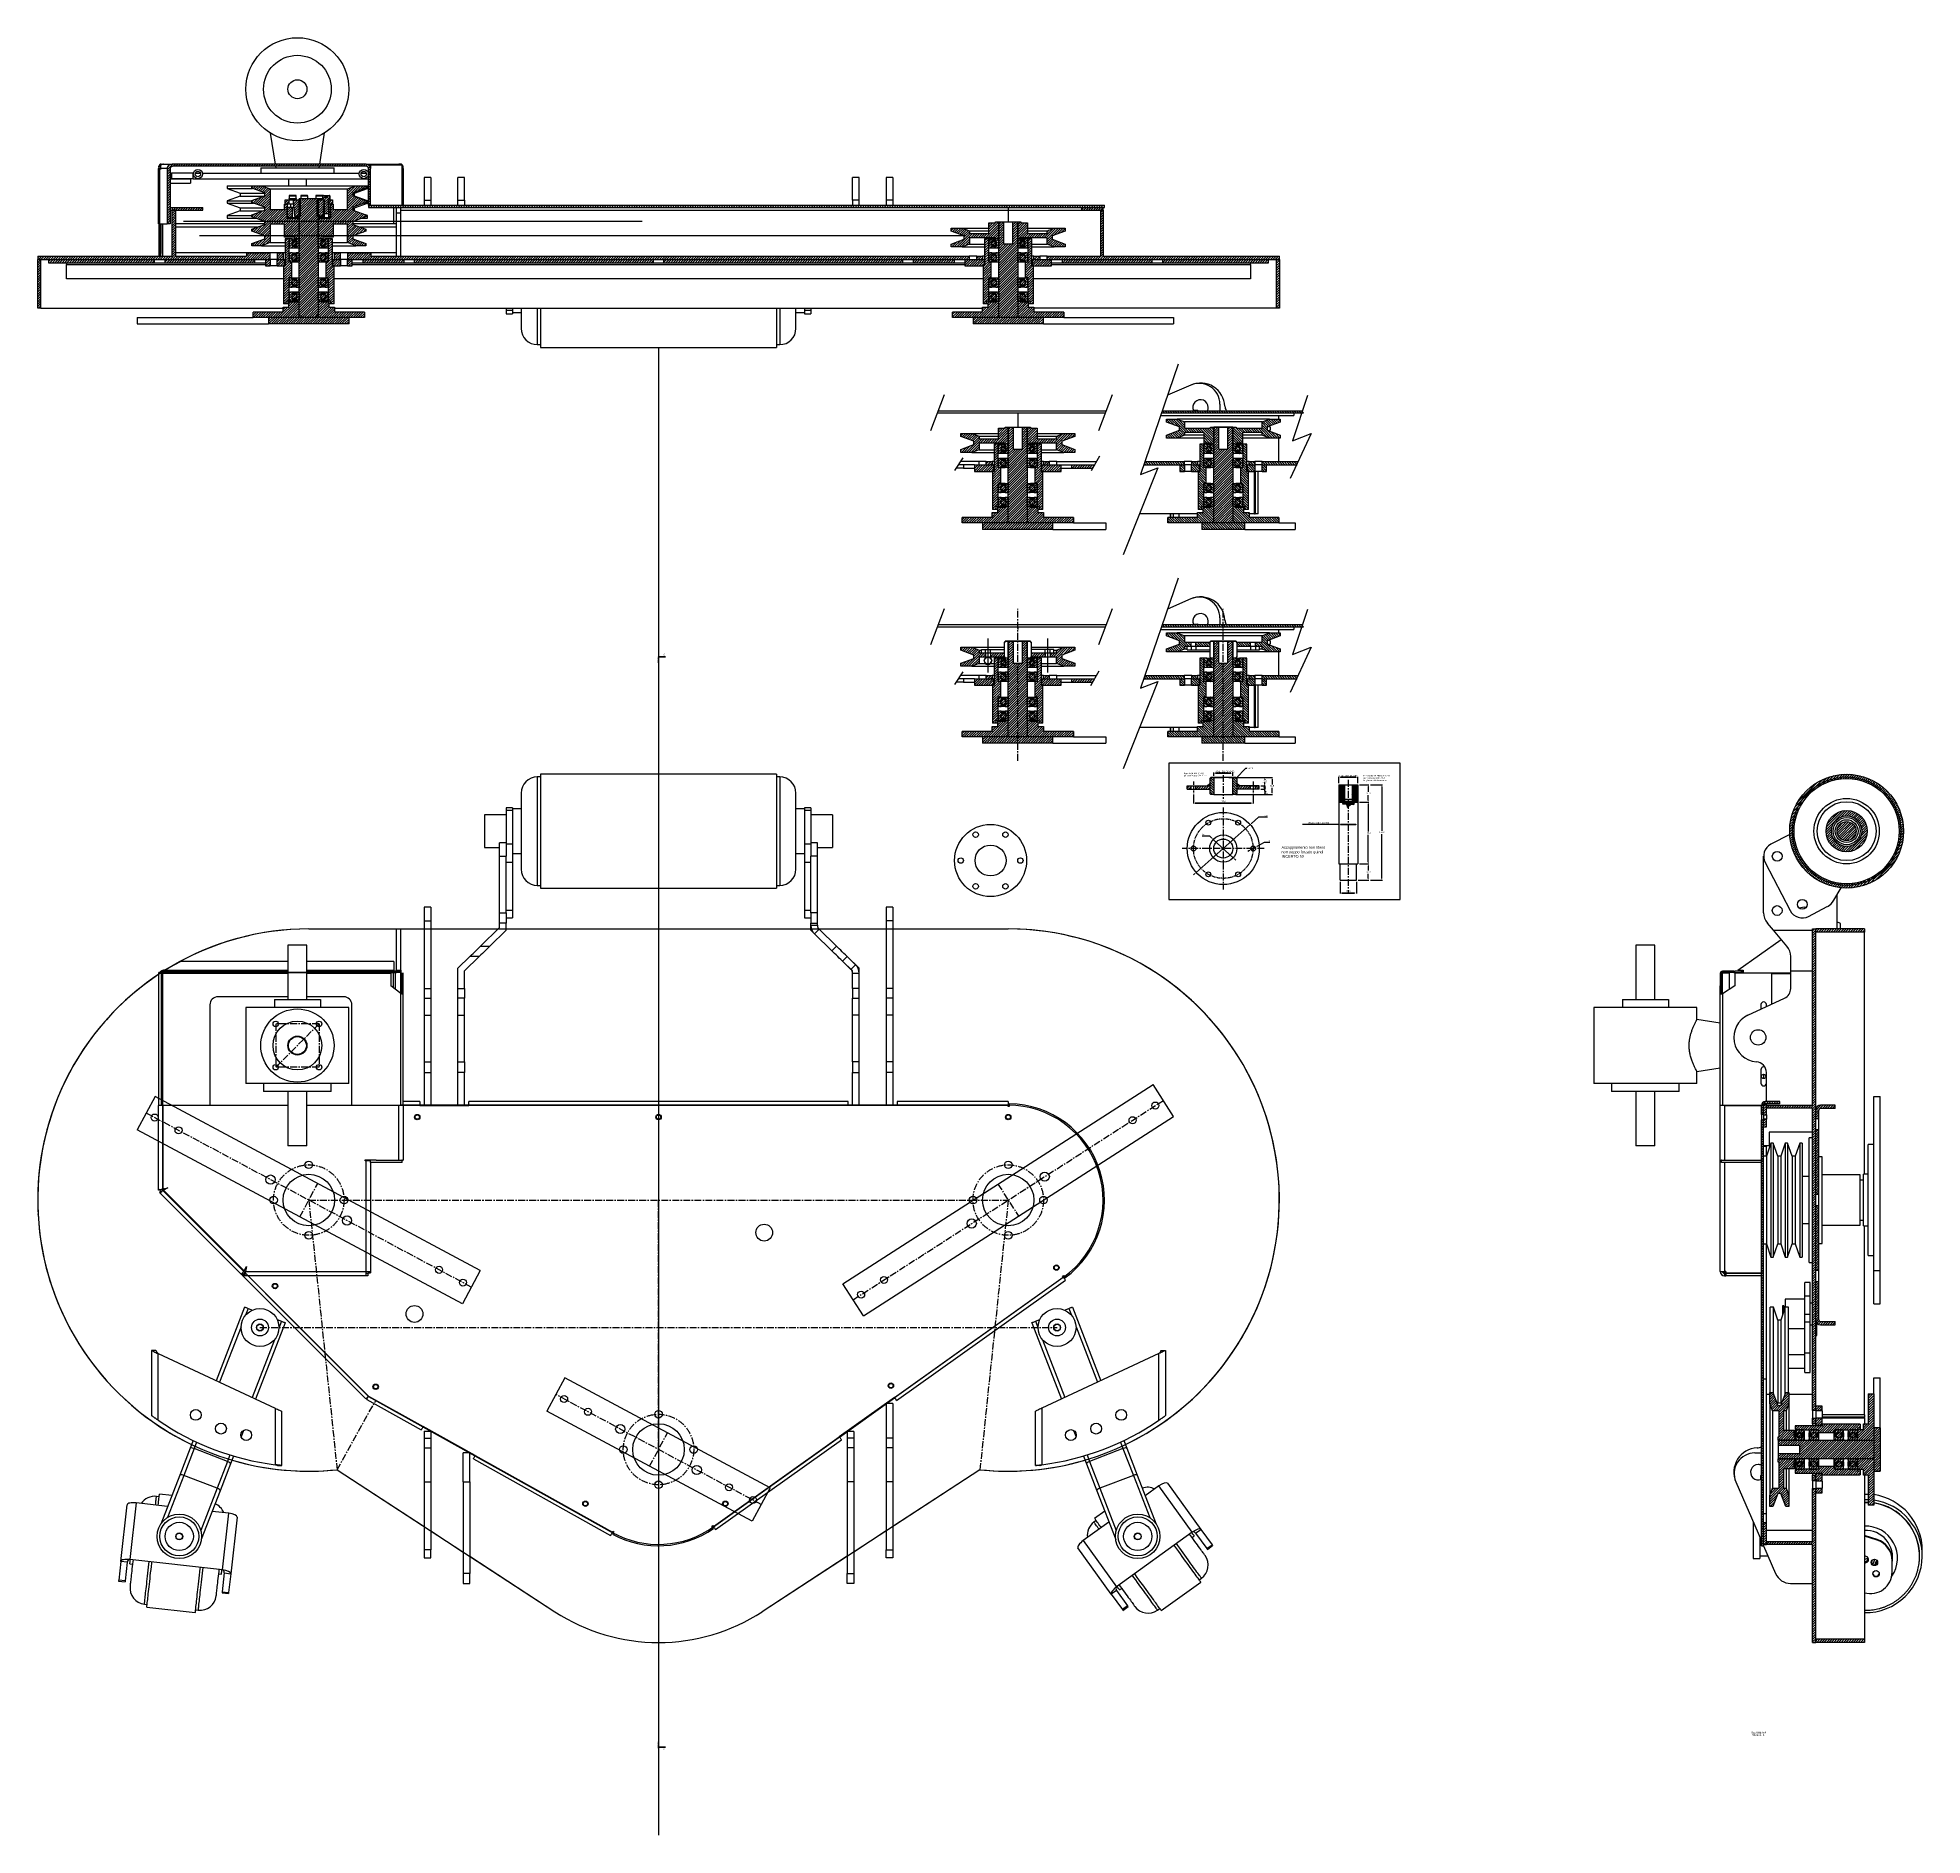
# Model space of a CAD drawing. Header units: millimetres. Extents: x -816 to 2660, y 734 to 4049.
import ezdxf

# ---------------------------------------------------------------- set-up
doc = ezdxf.new("R2010")
doc.units = ezdxf.units.MM
doc.header["$PDSIZE"] = -1
for name, pattern in [('CENTER', [10.16, 6.35, -1.27, 1.27, -1.27]), ('CENTERX2', [20.32, 12.7, -2.54, 2.54, -2.54]), ('PHANTOM', [12.7, 6.35, -1.27, 1.27, -1.27, 1.27, -1.27])]:
    doc.linetypes.add(name, pattern=pattern)
doc.styles.add('SLDTEXTSTYLE0', font='TXT', dxfattribs={"width": 0.75})
doc.styles.add('SLDTEXTSTYLE1', font='TXT', dxfattribs={"width": 0.681818})
doc.dimstyles.new('ISO-25', dxfattribs={"dimtxt": 2.5, "dimasz": 2.5, "dimexe": 1.25, "dimexo": 0.625, "dimtad": 1, "dimtxsty": 'Standard', "dimcen": 2.5, "dimadec": 0, "dimazin": 0, "dimtfac": 1, "dimtmove": 0, "dimatfit": 3, "dimfxl": 1, "dimarcsym": 0})
pattern_1 = [(45, (17.594, -378.8605), (-2.245064, 2.245064), [])]
pattern_2 = [(45, (-1e-13, 16.0072), (-2.245064, 2.245064), [])]
pattern_3 = [(315, (-58.5098, 5724.5555), (2.245064, 2.245064), [])]
pattern_4 = [(45, (17.594, -773.2626), (-2.245064, 2.245064), [])]
pattern_5 = [(315, (-58.5098, 5330.1535), (2.245064, 2.245064), [])]

# ---------------------------------------------------------------- blocks, each defined once
blk = doc.blocks.new('SW_NOTE_0')
at = {"color": 0, "linetype": 'Continuous', "lineweight": 18, "char_height": 3.5, "attachment_point": 2}
for s, insert, style in [('SEZIONE A-A', (13.7, 4.5), 'SLDTEXTSTYLE0'), ('SCALA 1 : 1', (13.5, 0), 'SLDTEXTSTYLE1')]:
    blk.add_mtext(s, dxfattribs=dict(at, insert=insert, style=style))
blk = doc.blocks.new('*D13')
at = {"color": 0, "lineweight": -2}
for p, q in [((1395.2, 2684.6), (1461.7, 2684.6)), ((1460.7, 2681.3), (1460.7, 2672)), ((1394.1, 2653.1), (1461.7, 2653.1)), ((1460.7, 2656.4), (1460.7, 2665.7))]:
    blk.add_line(p, q, dxfattribs=at)
at = {"color": 0}
for points in [[(1461.3, 2681.3), (1460.2, 2681.3), (1460.7, 2684.6)], [(1460.2, 2656.4), (1461.3, 2656.4), (1460.7, 2653.1)]]:
    blk.add_solid(points, dxfattribs=at)
at = {"layer": 'Defpoints', "color": 0}
for p in [(1392.2, 2684.6), (1391.1, 2653.1), (1460.7, 2653.1)]:
    blk.add_point(p, dxfattribs=at)
at = {"color": 0, "insert": (1460.7, 2668.9), "char_height": 2.8, "attachment_point": 5}
blk.add_mtext('31,5', dxfattribs=at)
blk = doc.blocks.new('*D14')
at = {"color": 0, "lineweight": -2}
for p, q in [((1440.3, 2669.1), (1448.2, 2669.1)), ((1440.3, 2663.1), (1448.2, 2663.1)), ((1447.2, 2672.4), (1447.2, 2675.7)), ((1447.2, 2669.1), (1447.2, 2663.1)), ((1447.2, 2663.1), (1447.2, 2669.1)), ((1447.2, 2659.8), (1447.2, 2656.5))]:
    blk.add_line(p, q, dxfattribs=at)
at = {"color": 0}
for points in [[(1446.6, 2672.4), (1447.7, 2672.4), (1447.2, 2669.1)], [(1447.7, 2659.8), (1446.6, 2659.8), (1447.2, 2663.1)]]:
    blk.add_solid(points, dxfattribs=at)
at = {"layer": 'Defpoints', "color": 0}
for p in [(1437.3, 2669.1), (1437.3, 2663.1), (1447.2, 2663.1)]:
    blk.add_point(p, dxfattribs=at)
at = {"color": 0, "insert": (1447.2, 2665.8), "char_height": 2.8, "attachment_point": 5}
blk.add_mtext('6,0', dxfattribs=at)
blk = doc.blocks.new('*D15')
at = {"color": 0, "lineweight": -2}
for p, q in [((1446.3, 2684.6), (1446.2, 2684.6)), ((1447.2, 2681.3), (1447.2, 2680.2)), ((1447.2, 2669.1), (1446.2, 2669.1)), ((1447.2, 2672.4), (1447.2, 2673.9))]:
    blk.add_line(p, q, dxfattribs=at)
at = {"color": 0}
for points in [[(1447.7, 2681.3), (1446.6, 2681.3), (1447.2, 2684.6)], [(1446.6, 2672.4), (1447.7, 2672.4), (1447.2, 2669.1)]]:
    blk.add_solid(points, dxfattribs=at)
at = {"layer": 'Defpoints', "color": 0}
for p in [(1447.2, 2684.6), (1449.3, 2684.6), (1450.2, 2669.1)]:
    blk.add_point(p, dxfattribs=at)
at = {"color": 0, "insert": (1447.2, 2677), "char_height": 2.8, "attachment_point": 5}
blk.add_mtext('15,5', dxfattribs=at)
blk = doc.blocks.new('*D16')
at = {"color": 0, "lineweight": -2}
for p, q in [((1446.8, 2663.1), (1446.2, 2663.1)), ((1452.8, 2653.1), (1446.2, 2653.1)), ((1447.2, 2659.8), (1447.2, 2661.3)), ((1447.2, 2656.4), (1447.2, 2655))]:
    blk.add_line(p, q, dxfattribs=at)
at = {"color": 0}
for points in [[(1447.7, 2659.8), (1446.6, 2659.8), (1447.2, 2663.1)], [(1446.6, 2656.4), (1447.7, 2656.4), (1447.2, 2653.1)]]:
    blk.add_solid(points, dxfattribs=at)
at = {"layer": 'Defpoints', "color": 0}
for p in [(1447.2, 2653.1), (1449.8, 2663.1), (1455.8, 2653.1)]:
    blk.add_point(p, dxfattribs=at)
at = {"color": 0, "insert": (1447.2, 2658.2), "char_height": 2.8, "attachment_point": 5}
blk.add_mtext('10,0', dxfattribs=at)
blk = doc.blocks.new('*D17')
at = {"color": 0, "lineweight": -2}
for p, q in [((1353.3, 2687.6), (1353.3, 2693.6)), ((1356.6, 2692.6), (1385, 2692.6)), ((1385, 2692.6), (1356.6, 2692.6)), ((1388.3, 2687.6), (1388.3, 2693.6))]:
    blk.add_line(p, q, dxfattribs=at)
at = {"color": 0}
for points in [[(1356.6, 2693.2), (1356.6, 2692.1), (1353.3, 2692.6)], [(1385, 2692.1), (1385, 2693.2), (1388.3, 2692.6)]]:
    blk.add_solid(points, dxfattribs=at)
at = {"layer": 'Defpoints', "color": 0}
for p in [(1353.3, 2684.6), (1388.3, 2692.6), (1388.3, 2684.6)]:
    blk.add_point(p, dxfattribs=at)
at = {"color": 0, "insert": (1373.9, 2695.6), "char_height": 2.8, "attachment_point": 5}
blk.add_mtext('35x31 Z18 DIN5482', dxfattribs=at)
blk = doc.blocks.new('*D18')
at = {"color": 0, "lineweight": -2}
for p, q in [((1435.8, 2611.2), (1423.1, 2599.9)), ((1452.5, 2611.2), (1435.8, 2611.2)), ((1321, 2509.6), (1420.6, 2597.8)), ((1318.6, 2507.4), (1316.1, 2505.2))]:
    blk.add_line(p, q, dxfattribs=at)
at = {"color": 0}
for points in [[(1422.7, 2600.4), (1423.4, 2599.5), (1420.6, 2597.8)], [(1318.9, 2507), (1318.2, 2507.8), (1321, 2509.6)]]:
    blk.add_solid(points, dxfattribs=at)
at = {"layer": 'Defpoints', "color": 0}
for p in [(1420.6, 2597.8), (1321, 2509.6)]:
    blk.add_point(p, dxfattribs=at)
at = {"color": 0, "insert": (1449.3, 2614.1), "char_height": 2.8, "attachment_point": 5}
blk.add_mtext('133', dxfattribs=at)
blk = doc.blocks.new('*D19')
at = {"color": 0, "lineweight": -2}
for p, q in [((1332, 2577), (1345.2, 2577)), ((1345.2, 2577), (1349.9, 2572.7)), ((1389.3, 2536.8), (1352.3, 2570.5)), ((1391.7, 2534.6), (1394.2, 2532.4))]:
    blk.add_line(p, q, dxfattribs=at)
at = {"color": 0}
for points in [[(1349.5, 2572.3), (1350.3, 2573.1), (1352.3, 2570.5)], [(1392.1, 2535), (1391.4, 2534.2), (1389.3, 2536.8)]]:
    blk.add_solid(points, dxfattribs=at)
at = {"layer": 'Defpoints', "color": 0}
for p in [(1352.3, 2570.5), (1389.3, 2536.8)]:
    blk.add_point(p, dxfattribs=at)
at = {"color": 0, "insert": (1334.1, 2579.9), "char_height": 2.8, "attachment_point": 5}
blk.add_mtext('50', dxfattribs=at)
blk = doc.blocks.new('*D20')
at = {"color": 0, "lineweight": -2}
for p, q in [((1419, 2549.9), (1416.1, 2548.2)), ((1421.9, 2551.5), (1429.7, 2555.9)), ((1446.1, 2565), (1432.6, 2557.5)), ((1456.7, 2565), (1446.1, 2565))]:
    blk.add_line(p, q, dxfattribs=at)
at = {"color": 0}
for points in [[(1419.3, 2549.4), (1418.7, 2550.3), (1421.9, 2551.5)], [(1432.4, 2558), (1432.9, 2557), (1429.7, 2555.9)]]:
    blk.add_solid(points, dxfattribs=at)
at = {"layer": 'Defpoints', "color": 0}
for p in [(1421.9, 2551.5), (1429.7, 2555.9)]:
    blk.add_point(p, dxfattribs=at)
at = {"color": 0, "insert": (1455.7, 2567.9), "char_height": 2.8, "attachment_point": 5}
blk.add_mtext('9', dxfattribs=at)
blk = doc.blocks.new('*D21')
at = {"color": 0, "lineweight": -2}
for p, q in [((1586.4, 2492.2), (1586.4, 2470.6)), ((1589.7, 2471.6), (1613.1, 2471.6)), ((1613.1, 2471.6), (1589.7, 2471.6)), ((1616.4, 2492.2), (1616.4, 2470.6))]:
    blk.add_line(p, q, dxfattribs=at)
at = {"color": 0}
for points in [[(1589.7, 2472.2), (1589.7, 2471.1), (1586.4, 2471.6)], [(1613.1, 2471.1), (1613.1, 2472.2), (1616.4, 2471.6)]]:
    blk.add_solid(points, dxfattribs=at)
at = {"layer": 'Defpoints', "color": 0}
for p in [(1586.4, 2495.2), (1616.4, 2495.2), (1616.4, 2471.6)]:
    blk.add_point(p, dxfattribs=at)
at = {"color": 0, "insert": (1601.4, 2474.8), "char_height": 2.8, "attachment_point": 5}
blk.add_mtext('30,0', dxfattribs=at)
blk = doc.blocks.new('*D22')
at = {"color": 0, "lineweight": -2}
for p, q in [((1621.9, 2525.2), (1639.3, 2525.2)), ((1638.3, 2521.8), (1638.3, 2513.3)), ((1638.3, 2498.5), (1638.3, 2507)), ((1619.4, 2495.2), (1639.3, 2495.2))]:
    blk.add_line(p, q, dxfattribs=at)
at = {"color": 0}
for points in [[(1638.9, 2521.8), (1637.8, 2521.8), (1638.3, 2525.2)], [(1637.8, 2498.5), (1638.9, 2498.5), (1638.3, 2495.2)]]:
    blk.add_solid(points, dxfattribs=at)
at = {"layer": 'Defpoints', "color": 0}
for p in [(1618.9, 2525.2), (1638.3, 2525.2), (1616.4, 2495.2)]:
    blk.add_point(p, dxfattribs=at)
at = {"color": 0, "insert": (1638.3, 2510.2), "char_height": 2.8, "attachment_point": 5}
blk.add_mtext('30,0', dxfattribs=at)
blk = doc.blocks.new('*D23')
at = {"color": 0, "lineweight": -2}
for p, q in [((1621.9, 2639.2), (1639.3, 2639.2)), ((1638.3, 2635.8), (1638.3, 2585.3)), ((1638.3, 2528.5), (1638.3, 2579)), ((1628.4, 2525.2), (1639.3, 2525.2))]:
    blk.add_line(p, q, dxfattribs=at)
at = {"color": 0}
for points in [[(1638.9, 2635.8), (1637.8, 2635.8), (1638.3, 2639.2)], [(1637.8, 2528.5), (1638.9, 2528.5), (1638.3, 2525.2)]]:
    blk.add_solid(points, dxfattribs=at)
at = {"layer": 'Defpoints', "color": 0}
for p in [(1618.9, 2639.2), (1638.3, 2639.2), (1625.4, 2525.2)]:
    blk.add_point(p, dxfattribs=at)
at = {"color": 0, "insert": (1638.3, 2582.2), "char_height": 2.8, "attachment_point": 5}
blk.add_mtext('114,0', dxfattribs=at)
blk = doc.blocks.new('*D24')
at = {"color": 0, "lineweight": -2}
for p, q in [((1621.9, 2671.2), (1639.3, 2671.2)), ((1638.3, 2667.8), (1638.3, 2658.3)), ((1638.3, 2642.5), (1638.3, 2652)), ((1622.9, 2639.2), (1639.3, 2639.2))]:
    blk.add_line(p, q, dxfattribs=at)
at = {"color": 0}
for points in [[(1638.9, 2667.8), (1637.8, 2667.8), (1638.3, 2671.2)], [(1637.8, 2642.5), (1638.9, 2642.5), (1638.3, 2639.2)]]:
    blk.add_solid(points, dxfattribs=at)
at = {"layer": 'Defpoints', "color": 0}
for p in [(1618.9, 2671.2), (1638.3, 2671.2), (1619.9, 2639.2)]:
    blk.add_point(p, dxfattribs=at)
at = {"color": 0, "insert": (1638.3, 2655.2), "char_height": 2.8, "attachment_point": 5}
blk.add_mtext('32,0', dxfattribs=at)
blk = doc.blocks.new('*D25')
at = {"color": 0, "lineweight": -2}
for p, q in [((1642.3, 2671.2), (1664.3, 2671.2)), ((1663.3, 2667.8), (1663.3, 2586.3)), ((1663.3, 2498.5), (1663.3, 2580)), ((1642.3, 2495.2), (1664.3, 2495.2))]:
    blk.add_line(p, q, dxfattribs=at)
at = {"color": 0}
for points in [[(1663.8, 2667.8), (1662.7, 2667.8), (1663.3, 2671.2)], [(1662.7, 2498.5), (1663.8, 2498.5), (1663.3, 2495.2)]]:
    blk.add_solid(points, dxfattribs=at)
at = {"layer": 'Defpoints', "color": 0}
for p in [(1639.3, 2671.2), (1663.3, 2671.2), (1639.3, 2495.2)]:
    blk.add_point(p, dxfattribs=at)
at = {"color": 0, "insert": (1663.3, 2583.2), "char_height": 2.8, "attachment_point": 5}
blk.add_mtext('176,0', dxfattribs=at)
blk = doc.blocks.new('*D26')
at = {"color": 0, "lineweight": -2}
for p, q in [((1583.9, 2674.2), (1583.9, 2686)), ((1615.6, 2685), (1587.2, 2685)), ((1587.2, 2685), (1615.6, 2685)), ((1618.9, 2674.2), (1618.9, 2686))]:
    blk.add_line(p, q, dxfattribs=at)
at = {"color": 0}
for points in [[(1587.2, 2685.6), (1587.2, 2684.5), (1583.9, 2685)], [(1615.6, 2684.5), (1615.6, 2685.6), (1618.9, 2685)]]:
    blk.add_solid(points, dxfattribs=at)
at = {"layer": 'Defpoints', "color": 0}
for p in [(1583.9, 2685), (1583.9, 2671.2), (1618.9, 2671.2)]:
    blk.add_point(p, dxfattribs=at)
at = {"color": 0, "insert": (1601.3, 2687.9), "char_height": 2.8, "attachment_point": 5}
blk.add_mtext('35x31 Z18 DIN 5482', dxfattribs=at)
blk = doc.blocks.new('*D27')
at = {"color": 0, "lineweight": -2}
for p, q in [((1583.9, 2598.2), (1516.9, 2598.2)), ((1583.9, 2600.5), (1583.9, 2597.2)), ((1587.2, 2598.2), (1615.6, 2598.2)), ((1615.6, 2598.2), (1587.2, 2598.2)), ((1618.9, 2600.5), (1618.9, 2597.2))]:
    blk.add_line(p, q, dxfattribs=at)
at = {"color": 0}
for points in [[(1587.2, 2598.8), (1587.2, 2597.7), (1583.9, 2598.2)], [(1615.6, 2597.7), (1615.6, 2598.8), (1618.9, 2598.2)]]:
    blk.add_solid(points, dxfattribs=at)
at = {"layer": 'Defpoints', "color": 0}
for p in [(1583.9, 2603.5), (1618.9, 2603.5), (1618.9, 2598.2)]:
    blk.add_point(p, dxfattribs=at)
at = {"color": 0, "insert": (1546.9, 2601.1), "char_height": 2.8, "attachment_point": 5}
blk.add_mtext('35 acc. con cuscinetto', dxfattribs=at)
blk = doc.blocks.new('*D28')
at = {"color": 0, "lineweight": -2}
for p, q in [((1315.8, 2653), (1315.8, 2636.5)), ((1425.8, 2653), (1425.8, 2636.5)), ((1319.1, 2637.5), (1422.5, 2637.5)), ((1422.5, 2637.5), (1319.1, 2637.5))]:
    blk.add_line(p, q, dxfattribs=at)
at = {"color": 0}
for points in [[(1319.1, 2638), (1319.1, 2636.9), (1315.8, 2637.5)], [(1422.5, 2636.9), (1422.5, 2638), (1425.8, 2637.5)]]:
    blk.add_solid(points, dxfattribs=at)
at = {"layer": 'Defpoints', "color": 0}
for p in [(1315.8, 2656), (1425.8, 2656), (1425.8, 2637.5)]:
    blk.add_point(p, dxfattribs=at)
at = {"color": 0, "insert": (1370.8, 2640.6), "char_height": 2.8, "attachment_point": 5}
blk.add_mtext('110,0', dxfattribs=at)

msp = doc.modelspace()

# ---------------------------------------------------------------- hatches: boundary and pattern name
at = {"linetype": 'Continuous', "lineweight": 18}
h = msp.add_hatch(dxfattribs=at)
h.set_pattern_fill('ANSI31', style=0)
edge = h.paths.add_edge_path(flags=0)
edge.add_ellipse((-565.66, 3808), major_axis=(11.31, 0), ratio=0.7071068, start_angle=90, end_angle=180)
edge.add_line((-576.97, 3808), (-576.97, 3706))
edge.add_line((-576.97, 3706), (-571.32, 3706))
edge.add_line((-571.32, 3706), (-571.32, 3808))
edge.add_ellipse((-565.66, 3808), major_axis=(5.66, 0), ratio=0.7071068, start_angle=90, end_angle=180, ccw=False)
edge.add_line((-565.66, 3812), (-209.78, 3812))
edge.add_arc((-209.78, 3808), 4, 0, 90, ccw=False)
edge.add_line((-205.78, 3808), (-205.78, 3740))
edge.add_line((-205.78, 3740), (-201.78, 3740))
edge.add_line((-201.78, 3740), (-201.78, 3808))
edge.add_arc((-209.78, 3808), 8, 0, 90)
edge.add_line((-209.78, 3816), (-565.66, 3816))
h = msp.add_hatch(dxfattribs=at)
h.set_pattern_fill('ANSI31', style=0)
edge = h.paths.add_edge_path(flags=0)
edge.add_line((-360.78, 3742), (-360.78, 3732))
edge.add_line((-360.78, 3732), (-387.28, 3732))
edge.add_line((-387.28, 3732), (-387.28, 3770))
edge.add_spline(control_points=[(-387.28, 3770), (-392.45, 3772), (-397.61, 3774), (-402.78, 3776)], knot_values=[0.3804128, 0.3804128, 0.3804128, 0.3804128, 0.3969971, 0.3969971, 0.3969971, 0.3969971], weights=[1, 1, 1, 1], degree=3, periodic=0)
edge.add_line((-402.78, 3776), (-420.78, 3776))
edge.add_line((-420.78, 3776), (-420.78, 3771.5))
edge.add_spline(control_points=[(-420.78, 3771.5), (-412.78, 3768.66), (-404.78, 3765.83), (-396.78, 3763)], knot_values=[0, 0, 0, 0, 1, 1, 1, 1], weights=[1, 1, 1, 1], degree=3, periodic=0)
edge.add_line((-396.78, 3763), (-396.78, 3757.5))
edge.add_spline(control_points=[(-396.78, 3757.5), (-404.78, 3754.66), (-412.78, 3751.83), (-420.78, 3749)], knot_values=[0, 0, 0, 0, 1, 1, 1, 1], weights=[1, 1, 1, 1], degree=3, periodic=0)
edge.add_line((-420.78, 3749), (-420.78, 3745))
edge.add_spline(control_points=[(-420.78, 3745), (-412.78, 3742.16), (-404.78, 3739.33), (-396.78, 3736.5)], knot_values=[0, 0, 0, 0, 1, 1, 1, 1], weights=[1, 1, 1, 1], degree=3, periodic=0)
edge.add_line((-396.78, 3736.5), (-396.78, 3731))
edge.add_spline(control_points=[(-396.78, 3731), (-404.78, 3728.16), (-412.78, 3725.33), (-420.78, 3722.5)], knot_values=[0, 0, 0, 0, 1, 1, 1, 1], weights=[1, 1, 1, 1], degree=3, periodic=0)
edge.add_line((-420.78, 3722.5), (-420.78, 3718.5))
edge.add_spline(control_points=[(-420.78, 3718.5), (-412.78, 3715.66), (-404.78, 3712.83), (-396.78, 3710)], knot_values=[0, 0, 0, 0, 1, 1, 1, 1], weights=[1, 1, 1, 1], degree=3, periodic=0)
edge.add_line((-396.78, 3710), (-396.78, 3704.5))
edge.add_spline(control_points=[(-396.78, 3704.5), (-404.78, 3701.66), (-412.78, 3698.83), (-420.78, 3696)], knot_values=[0, 0, 0, 0, 1, 1, 1, 1], weights=[1, 1, 1, 1], degree=3, periodic=0)
edge.add_line((-420.78, 3696), (-420.78, 3692))
edge.add_spline(control_points=[(-420.78, 3692), (-412.78, 3689.16), (-404.78, 3686.33), (-396.78, 3683.5)], knot_values=[0, 0, 0, 0, 1, 1, 1, 1], weights=[1, 1, 1, 1], degree=3, periodic=0)
edge.add_line((-396.78, 3683.5), (-396.78, 3678))
edge.add_spline(control_points=[(-396.78, 3678), (-404.78, 3675.16), (-412.78, 3672.33), (-420.78, 3669.5)], knot_values=[0, 0, 0, 0, 1, 1, 1, 1], weights=[1, 1, 1, 1], degree=3, periodic=0)
edge.add_line((-420.78, 3669.5), (-420.78, 3665))
edge.add_line((-420.78, 3665), (-402.78, 3665))
edge.add_spline(control_points=[(-402.78, 3665), (-397.61, 3667), (-392.45, 3669), (-387.28, 3671)], knot_values=[0.2106219, 0.2106219, 0.2106219, 0.2106219, 0.2272427, 0.2272427, 0.2272427, 0.2272427], weights=[1, 1, 1, 1], degree=3, periodic=0)
edge.add_line((-387.28, 3671), (-387.28, 3705))
edge.add_line((-387.28, 3705), (-360.78, 3705))
edge.add_line((-360.78, 3705), (-360.78, 3681))
edge.add_line((-360.78, 3681), (-341.78, 3681))
edge.add_line((-341.78, 3681), (-341.78, 3678))
edge.add_line((-341.78, 3678), (-333.28, 3678))
edge.add_line((-333.28, 3678), (-333.28, 3716))
edge.add_line((-333.28, 3716), (-355.78, 3716))
edge.add_line((-355.78, 3716), (-355.78, 3742))
edge.add_line((-355.78, 3742), (-360.78, 3742))
h = msp.add_hatch(dxfattribs=at)
h.set_pattern_fill('ANSI31', style=0)
edge = h.paths.add_edge_path(flags=0)
edge.add_line((-270.78, 3732), (-270.78, 3742))
edge.add_line((-270.78, 3742), (-275.78, 3742))
edge.add_line((-275.78, 3742), (-275.78, 3716))
edge.add_line((-275.78, 3716), (-298.28, 3716))
edge.add_line((-298.28, 3716), (-298.28, 3678))
edge.add_line((-298.28, 3678), (-289.78, 3678))
edge.add_line((-289.78, 3678), (-289.78, 3681))
edge.add_line((-289.78, 3681), (-270.78, 3681))
edge.add_line((-270.78, 3681), (-270.78, 3705))
edge.add_line((-270.78, 3705), (-244.28, 3705))
edge.add_line((-244.28, 3705), (-244.28, 3671))
edge.add_spline(control_points=[(-244.28, 3671), (-239.11, 3669), (-233.95, 3667), (-228.78, 3665)], knot_values=[0.3804142, 0.3804142, 0.3804142, 0.3804142, 0.3969985, 0.3969985, 0.3969985, 0.3969985], weights=[1, 1, 1, 1], degree=3, periodic=0)
edge.add_line((-228.78, 3665), (-210.78, 3665))
edge.add_line((-210.78, 3665), (-210.78, 3669.5))
edge.add_spline(control_points=[(-210.78, 3669.5), (-218.78, 3672.33), (-226.78, 3675.16), (-234.78, 3678)], knot_values=[0, 0, 0, 0, 1, 1, 1, 1], weights=[1, 1, 1, 1], degree=3, periodic=0)
edge.add_line((-234.78, 3678), (-234.78, 3683.5))
edge.add_spline(control_points=[(-234.78, 3683.5), (-226.78, 3686.33), (-218.78, 3689.16), (-210.78, 3692)], knot_values=[0, 0, 0, 0, 1, 1, 1, 1], weights=[1, 1, 1, 1], degree=3, periodic=0)
edge.add_line((-210.78, 3692), (-210.78, 3696))
edge.add_spline(control_points=[(-210.78, 3696), (-218.78, 3698.83), (-226.78, 3701.66), (-234.78, 3704.5)], knot_values=[0, 0, 0, 0, 1, 1, 1, 1], weights=[1, 1, 1, 1], degree=3, periodic=0)
edge.add_line((-234.78, 3704.5), (-234.78, 3710))
edge.add_spline(control_points=[(-234.78, 3710), (-226.78, 3712.83), (-218.78, 3715.66), (-210.78, 3718.5)], knot_values=[0, 0, 0, 0, 1, 1, 1, 1], weights=[1, 1, 1, 1], degree=3, periodic=0)
edge.add_line((-210.78, 3718.5), (-210.78, 3722.5))
edge.add_spline(control_points=[(-210.78, 3722.5), (-218.78, 3725.33), (-226.78, 3728.16), (-234.78, 3731)], knot_values=[0, 0, 0, 0, 1, 1, 1, 1], weights=[1, 1, 1, 1], degree=3, periodic=0)
edge.add_line((-234.78, 3731), (-234.78, 3736.5))
edge.add_spline(control_points=[(-234.78, 3736.5), (-226.78, 3739.33), (-218.78, 3742.16), (-210.78, 3745)], knot_values=[0, 0, 0, 0, 1, 1, 1, 1], weights=[1, 1, 1, 1], degree=3, periodic=0)
edge.add_line((-210.78, 3745), (-210.78, 3749))
edge.add_spline(control_points=[(-210.78, 3749), (-218.78, 3751.83), (-226.78, 3754.66), (-234.78, 3757.5)], knot_values=[0, 0, 0, 0, 1, 1, 1, 1], weights=[1, 1, 1, 1], degree=3, periodic=0)
edge.add_line((-234.78, 3757.5), (-234.78, 3763))
edge.add_spline(control_points=[(-234.78, 3763), (-226.78, 3765.83), (-218.78, 3768.66), (-210.78, 3771.5)], knot_values=[0, 0, 0, 0, 1, 1, 1, 1], weights=[1, 1, 1, 1], degree=3, periodic=0)
edge.add_line((-210.78, 3771.5), (-210.78, 3776))
edge.add_line((-210.78, 3776), (-228.78, 3776))
edge.add_spline(control_points=[(-228.78, 3776), (-233.95, 3774), (-239.11, 3772), (-244.28, 3770)], knot_values=[0.2106205, 0.2106205, 0.2106205, 0.2106205, 0.2272413, 0.2272413, 0.2272413, 0.2272413], weights=[1, 1, 1, 1], degree=3, periodic=0)
edge.add_line((-244.28, 3770), (-244.28, 3732))
edge.add_line((-244.28, 3732), (-270.78, 3732))
h = msp.add_hatch(dxfattribs=at)
h.set_pattern_fill('ANSI31', style=0)
edge = h.paths.add_edge_path(flags=0)
edge.add_ellipse((-283.23, 3756), major_axis=(-3.16, 0), ratio=0.6331885, start_angle=0, end_angle=84.61685, ccw=False)
edge.add_line((-286.39, 3756), (-286.39, 3757.8))
edge.add_line((-286.39, 3757.8), (-286.71, 3758))
edge.add_line((-286.71, 3758), (-288.64, 3758))
edge.add_spline(control_points=[(-288.64, 3758), (-288.72, 3758), (-288.81, 3757.99), (-288.89, 3757.97), (-289, 3757.94), (-289.11, 3757.89), (-289.2, 3757.83), (-289.3, 3757.77), (-289.38, 3757.7), (-289.45, 3757.61), (-289.52, 3757.52), (-289.57, 3757.42), (-289.61, 3757.32), (-289.65, 3757.22), (-289.67, 3757.11), (-289.67, 3757)], knot_values=[0, 0, 0, 0, 0.0002528, 0.0002528, 0.0002528, 0.0005948, 0.0005948, 0.0005948, 0.0009297, 0.0009297, 0.0009297, 0.0012617, 0.0012617, 0.0012617, 0.001594, 0.001594, 0.001594, 0.001594], weights=[1, 1, 1, 1, 1, 1, 1, 1, 1, 1, 1, 1, 1, 1, 1, 1], degree=3, periodic=0)
edge.add_line((-289.67, 3757), (-289.67, 3752.5))
edge.add_spline(control_points=[(-289.67, 3752.5), (-289.61, 3752.4), (-289.56, 3752.3), (-289.54, 3752.19), (-289.52, 3752.12), (-289.51, 3752.04), (-289.51, 3751.97)], knot_values=[0, 0, 0, 0, 0.0003306, 0.0003306, 0.0003306, 0.0005523, 0.0005523, 0.0005523, 0.0005523], weights=[1, 1, 1, 1, 1, 1, 1], degree=3, periodic=0)
edge.add_line((-289.51, 3751.97), (-289.51, 3750))
edge.add_line((-289.51, 3750), (-288.12, 3750))
edge.add_spline(control_points=[(-288.12, 3750), (-288, 3750), (-287.88, 3749.97), (-287.76, 3749.93), (-287.65, 3749.89), (-287.54, 3749.83), (-287.45, 3749.76), (-287.35, 3749.68), (-287.27, 3749.59), (-287.21, 3749.49), (-287.15, 3749.39), (-287.11, 3749.28), (-287.09, 3749.17), (-287.08, 3749.11), (-287.07, 3749.05), (-287.07, 3749)], knot_values=[0, 0, 0, 0, 0.0003633, 0.0003633, 0.0003633, 0.0007268, 0.0007268, 0.0007268, 0.0010866, 0.0010866, 0.0010866, 0.0014306, 0.0014306, 0.0014306, 0.0015995, 0.0015995, 0.0015995, 0.0015995], weights=[1, 1, 1, 1, 1, 1, 1, 1, 1, 1, 1, 1, 1, 1, 1, 1], degree=3, periodic=0)
edge.add_line((-287.07, 3749), (-287.07, 3725.2))
edge.add_spline(control_points=[(-287.07, 3725.2), (-287, 3725.13), (-286.93, 3725.06), (-286.86, 3725)], knot_values=[0.009709, 0.009709, 0.009709, 0.009709, 0.0100014, 0.0100014, 0.0100014, 0.0100014], weights=[1, 1, 1, 1], degree=3, periodic=0)
edge.add_line((-286.86, 3725), (-279.76, 3725))
edge.add_spline(control_points=[(-279.76, 3725), (-279.69, 3725.06), (-279.61, 3725.13), (-279.54, 3725.2)], knot_values=[0.018758, 0.018758, 0.018758, 0.018758, 0.0190507, 0.0190507, 0.0190507, 0.0190507], weights=[1, 1, 1, 1], degree=3, periodic=0)
edge.add_line((-279.54, 3725.2), (-279.54, 3749))
edge.add_spline(control_points=[(-279.54, 3749), (-279.54, 3749.1), (-279.52, 3749.21), (-279.49, 3749.31), (-279.45, 3749.41), (-279.4, 3749.51), (-279.33, 3749.59), (-279.26, 3749.68), (-279.18, 3749.76), (-279.09, 3749.82), (-278.99, 3749.88), (-278.88, 3749.93), (-278.77, 3749.96), (-278.68, 3749.98), (-278.59, 3750), (-278.49, 3750)], knot_values=[0, 0, 0, 0, 0.0003221, 0.0003221, 0.0003221, 0.0006437, 0.0006437, 0.0006437, 0.0009744, 0.0009744, 0.0009744, 0.0013232, 0.0013232, 0.0013232, 0.0015995, 0.0015995, 0.0015995, 0.0015995], weights=[1, 1, 1, 1, 1, 1, 1, 1, 1, 1, 1, 1, 1, 1, 1, 1], degree=3, periodic=0)
edge.add_line((-278.49, 3750), (-277.1, 3750))
edge.add_line((-277.1, 3750), (-277.1, 3751.97))
edge.add_spline(control_points=[(-277.1, 3751.97), (-277.1, 3752.08), (-277.08, 3752.19), (-277.05, 3752.29), (-277.02, 3752.37), (-276.99, 3752.43), (-276.95, 3752.5)], knot_values=[0, 0, 0, 0, 0.0003305, 0.0003305, 0.0003305, 0.0005522, 0.0005522, 0.0005522, 0.0005522], weights=[1, 1, 1, 1, 1, 1, 1], degree=3, periodic=0)
edge.add_line((-276.95, 3752.5), (-276.95, 3757))
edge.add_spline(control_points=[(-276.95, 3757), (-276.95, 3757.06), (-276.96, 3757.13), (-276.97, 3757.19), (-276.99, 3757.3), (-277.03, 3757.41), (-277.09, 3757.51), (-277.15, 3757.6), (-277.23, 3757.69), (-277.32, 3757.77), (-277.41, 3757.84), (-277.52, 3757.9), (-277.63, 3757.94), (-277.74, 3757.98), (-277.86, 3758), (-277.98, 3758)], knot_values=[0, 0, 0, 0, 0.0001962, 0.0001962, 0.0001962, 0.0005371, 0.0005371, 0.0005371, 0.0008869, 0.0008869, 0.0008869, 0.0012433, 0.0012433, 0.0012433, 0.0015993, 0.0015993, 0.0015993, 0.0015993], weights=[1, 1, 1, 1, 1, 1, 1, 1, 1, 1, 1, 1, 1, 1, 1, 1], degree=3, periodic=0)
edge.add_line((-277.98, 3758), (-280.29, 3758))
edge.add_line((-280.29, 3758), (-280.49, 3757.8))
edge.add_line((-280.49, 3757.8), (-280.49, 3756))
edge.add_ellipse((-282.52, 3756), major_axis=(-2.03, 0), ratio=0.9868959, start_angle=115.18414, end_angle=180, ccw=False)
edge.add_ellipse((-284.06, 3756), major_axis=(-5.65, 0), ratio=0.3537073, start_angle=95.38315, end_angle=115.18414, ccw=False)
h = msp.add_hatch(dxfattribs=at)
h.set_pattern_fill('ANSI31', style=0)
h.paths.add_polyline_path([(-567.78, 3731), (-567.78, 3646), (-815.78, 3646), (-815.78, 3640), (-387.78, 3640), (-387.78, 3652), (-430.78, 3652), (-430.78, 3646), (-560.71, 3646), (-560.71, 3731)], flags=0)
h = msp.add_hatch(dxfattribs=at)
h.set_pattern_fill('ANSI31', style=0)
h.paths.add_polyline_path([(-511.21, 3736), (-567.78, 3736), (-567.78, 3731), (-511.21, 3731)], flags=0)
h = msp.add_hatch(dxfattribs=at)
h.set_pattern_fill('ANSI31', style=0)
h.paths.add_polyline_path([(-359.28, 3742), (-352.01, 3742), (-352.01, 3750), (-359.28, 3750)], flags=0)
h = msp.add_hatch(dxfattribs=at)
h.set_pattern_fill('ANSI31', style=0)
edge = h.paths.add_edge_path(flags=0)
edge.add_line((-355.32, 3716.53), (-345.75, 3716.53))
edge.add_line((-345.75, 3716.53), (-345.75, 3736.53))
edge.add_line((-345.75, 3736.53), (-355.32, 3736.53))
edge.add_spline(control_points=[(-355.32, 3736.53), (-355.47, 3736.26), (-355.63, 3736), (-355.78, 3735.73)], knot_values=[0.0000002, 0.0000002, 0.0000002, 0.0000002, 0.000924, 0.000924, 0.000924, 0.000924], weights=[1, 1, 1, 1], degree=3, periodic=0)
edge.add_line((-355.78, 3735.73), (-355.78, 3717.33))
edge.add_spline(control_points=[(-355.78, 3717.33), (-355.63, 3717.06), (-355.47, 3716.8), (-355.32, 3716.53)], knot_values=[0.0000002, 0.0000002, 0.0000002, 0.0000002, 0.000924, 0.000924, 0.000924, 0.000924], weights=[1, 1, 1, 1], degree=3, periodic=0)
h = msp.add_hatch(dxfattribs=at)
h.set_pattern_fill('ANSI31', style=0)
edge = h.paths.add_edge_path(flags=0)
edge.add_spline(control_points=[(-343.43, 3740), (-342.87, 3733.33), (-342.32, 3726.66), (-341.76, 3720)], knot_values=[0.0000002, 0.0000002, 0.0000002, 0.0000002, 0.0200694, 0.0200694, 0.0200694, 0.0200694], weights=[1, 1, 1, 1], degree=3, periodic=0)
edge.add_line((-341.76, 3720), (-331.13, 3720))
edge.add_spline(control_points=[(-331.13, 3720), (-331.01, 3720.2), (-330.9, 3720.4), (-330.78, 3720.6)], knot_values=[0.0300758, 0.0300758, 0.0300758, 0.0300758, 0.0307686, 0.0307686, 0.0307686, 0.0307686], weights=[1, 1, 1, 1], degree=3, periodic=0)
edge.add_line((-330.78, 3720.6), (-330.78, 3749.4))
edge.add_spline(control_points=[(-330.78, 3749.4), (-330.9, 3749.6), (-331.01, 3749.8), (-331.13, 3750)], knot_values=[0.0909734, 0.0909734, 0.0909734, 0.0909734, 0.091671, 0.091671, 0.091671, 0.091671], weights=[1, 1, 1, 1], degree=3, periodic=0)
edge.add_line((-331.13, 3750), (-344.49, 3750))
edge.add_line((-344.49, 3750), (-344.49, 3742))
edge.add_line((-344.49, 3742), (-343.43, 3742))
edge.add_line((-343.43, 3742), (-343.43, 3740))
h = msp.add_hatch(dxfattribs=at)
h.set_pattern_fill('ANSI31', style=0)
edge = h.paths.add_edge_path(flags=0)
edge.add_line((-298.28, 3538), (-298.28, 3752))
edge.add_line((-298.28, 3752), (-333.28, 3752))
edge.add_line((-333.28, 3752), (-333.28, 3538))
edge.add_spline(control_points=[(-333.28, 3538), (-331.61, 3536.33), (-329.95, 3534.66), (-328.28, 3533)], knot_values=[0.042214, 0.042214, 0.042214, 0.042214, 0.0492851, 0.0492851, 0.0492851, 0.0492851], weights=[1, 1, 1, 1], degree=3, periodic=0)
edge.add_line((-328.28, 3533), (-303.28, 3533))
edge.add_spline(control_points=[(-303.28, 3533), (-301.61, 3534.66), (-299.95, 3536.33), (-298.28, 3538)], knot_values=[0.0846107, 0.0846107, 0.0846107, 0.0846107, 0.0916703, 0.0916703, 0.0916703, 0.0916703], weights=[1, 1, 1, 1], degree=3, periodic=0)
h = msp.add_hatch(dxfattribs=at)
h.set_pattern_fill('ANSI31', style=0)
edge = h.paths.add_edge_path(flags=0)
edge.add_spline(control_points=[(-289.79, 3720), (-289.24, 3726.66), (-288.68, 3733.33), (-288.13, 3740)], knot_values=[0.0000002, 0.0000002, 0.0000002, 0.0000002, 0.0200694, 0.0200694, 0.0200694, 0.0200694], weights=[1, 1, 1, 1], degree=3, periodic=0)
edge.add_line((-288.13, 3740), (-288.13, 3742))
edge.add_line((-288.13, 3742), (-287.6, 3742))
edge.add_line((-287.6, 3742), (-287.6, 3750))
edge.add_line((-287.6, 3750), (-300.43, 3750))
edge.add_spline(control_points=[(-300.43, 3750), (-300.55, 3749.8), (-300.66, 3749.6), (-300.78, 3749.4)], knot_values=[0.0300758, 0.0300758, 0.0300758, 0.0300758, 0.0307686, 0.0307686, 0.0307686, 0.0307686], weights=[1, 1, 1, 1], degree=3, periodic=0)
edge.add_line((-300.78, 3749.4), (-300.78, 3720.6))
edge.add_spline(control_points=[(-300.78, 3720.6), (-300.66, 3720.4), (-300.55, 3720.2), (-300.43, 3720)], knot_values=[0.0909734, 0.0909734, 0.0909734, 0.0909734, 0.091671, 0.091671, 0.091671, 0.091671], weights=[1, 1, 1, 1], degree=3, periodic=0)
edge.add_line((-300.43, 3720), (-289.79, 3720))
h = msp.add_hatch(dxfattribs=at)
h.set_pattern_fill('ANSI31', style=0)
edge = h.paths.add_edge_path(flags=0)
edge.add_line((-287.07, 3736.53), (-287.73, 3736.53))
edge.add_spline(control_points=[(-287.73, 3736.53), (-287.97, 3736.36), (-288.22, 3736.2), (-288.46, 3736.03)], knot_values=[0.0585885, 0.0585885, 0.0585885, 0.0585885, 0.0594775, 0.0594775, 0.0594775, 0.0594775], weights=[1, 1, 1, 1], degree=3, periodic=0)
edge.add_spline(control_points=[(-288.46, 3736.03), (-288.97, 3729.86), (-289.49, 3723.7), (-290, 3717.53)], knot_values=[0.0000002, 0.0000002, 0.0000002, 0.0000002, 0.0185641, 0.0185641, 0.0185641, 0.0185641], weights=[1, 1, 1, 1], degree=3, periodic=0)
edge.add_line((-290, 3717.53), (-290, 3717.03))
edge.add_spline(control_points=[(-290, 3717.03), (-289.83, 3716.86), (-289.67, 3716.7), (-289.5, 3716.53)], knot_values=[0.1367637, 0.1367637, 0.1367637, 0.1367637, 0.1374721, 0.1374721, 0.1374721, 0.1374721], weights=[1, 1, 1, 1], degree=3, periodic=0)
edge.add_line((-289.5, 3716.53), (-287.07, 3716.53))
edge.add_line((-287.07, 3716.53), (-287.07, 3736.53))
h = msp.add_hatch(dxfattribs=at)
h.set_pattern_fill('ANSI31', style=0)
edge = h.paths.add_edge_path(flags=0)
edge.add_line((-276.24, 3736.53), (-279.54, 3736.53))
edge.add_line((-279.54, 3736.53), (-279.54, 3716.53))
edge.add_line((-279.54, 3716.53), (-276.24, 3716.53))
edge.add_spline(control_points=[(-276.24, 3716.53), (-276.09, 3716.8), (-275.93, 3717.06), (-275.78, 3717.33)], knot_values=[0.0000002, 0.0000002, 0.0000002, 0.0000002, 0.000924, 0.000924, 0.000924, 0.000924], weights=[1, 1, 1, 1], degree=3, periodic=0)
edge.add_line((-275.78, 3717.33), (-275.78, 3735.73))
edge.add_spline(control_points=[(-275.78, 3735.73), (-275.93, 3736), (-276.09, 3736.26), (-276.24, 3736.53)], knot_values=[0.0000002, 0.0000002, 0.0000002, 0.0000002, 0.000924, 0.000924, 0.000924, 0.000924], weights=[1, 1, 1, 1], degree=3, periodic=0)
h = msp.add_hatch(dxfattribs=at)
h.set_pattern_fill('ANSI31', style=0)
h.paths.add_polyline_path([(-279.02, 3742), (-272.28, 3742), (-272.28, 3750), (-279.02, 3750)], flags=0)
h = msp.add_hatch(dxfattribs=at)
h.set_pattern_fill('ANSI31', style=0)
h.paths.add_polyline_path([(-205.78, 3736), (1151.72, 3736), (1151.72, 3740), (-205.78, 3740)], flags=0)
h = msp.add_hatch(dxfattribs=at)
h.set_pattern_fill('ANSI31', style=0)
h.paths.add_polyline_path([(1046.22, 3646), (1046.22, 3640), (1474.22, 3640), (1474.22, 3646), (1149.22, 3646), (1149.22, 3731), (1144.22, 3731), (1144.22, 3646)], flags=0)
h = msp.add_hatch(dxfattribs=at)
h.set_pattern_fill('ANSI31', style=0)
h.paths.add_polyline_path([(1149.22, 3736), (1109.22, 3736), (1109.22, 3731), (1149.22, 3731)], flags=0)
h = msp.add_hatch(dxfattribs=at)
h.set_pattern_fill('ANSI31', style=0)
edge = h.paths.add_edge_path(flags=0)
edge.add_line((902.72, 3680), (950.72, 3680))
edge.add_line((950.72, 3680), (950.72, 3678))
edge.add_line((950.72, 3678), (956.72, 3678))
edge.add_line((956.72, 3678), (956.72, 3709.5))
edge.add_line((956.72, 3709.5), (950.72, 3709.5))
edge.add_line((950.72, 3709.5), (950.72, 3707.5))
edge.add_line((950.72, 3707.5), (938.72, 3707.5))
edge.add_line((938.72, 3707.5), (938.72, 3688))
edge.add_line((938.72, 3688), (902.72, 3688))
edge.add_line((902.72, 3688), (902.72, 3692.93))
edge.add_spline(control_points=[(902.72, 3692.93), (898.22, 3694.62), (893.72, 3696.31), (889.22, 3698)], knot_values=[0.3342459, 0.3342459, 0.3342459, 0.3342459, 0.348588, 0.348588, 0.348588, 0.348588], weights=[1, 1, 1, 1], degree=3, periodic=0)
edge.add_line((889.22, 3698), (869.22, 3698))
edge.add_line((869.22, 3698), (869.22, 3692.5))
edge.add_spline(control_points=[(869.22, 3692.5), (877.22, 3689.5), (885.22, 3686.5), (893.22, 3683.5)], knot_values=[0.2069663, 0.2069663, 0.2069663, 0.2069663, 0.2325983, 0.2325983, 0.2325983, 0.2325983], weights=[1, 1, 1, 1], degree=3, periodic=0)
edge.add_line((893.22, 3683.5), (893.22, 3677.5))
edge.add_spline(control_points=[(893.22, 3677.5), (885.22, 3674.5), (877.22, 3671.5), (869.22, 3668.5)], knot_values=[0.4053415, 0.4053415, 0.4053415, 0.4053415, 0.4308925, 0.4308925, 0.4308925, 0.4308925], weights=[1, 1, 1, 1], degree=3, periodic=0)
edge.add_line((869.22, 3668.5), (869.22, 3663))
edge.add_line((869.22, 3663), (889.22, 3663))
edge.add_spline(control_points=[(889.22, 3663), (893.72, 3664.68), (898.22, 3666.37), (902.72, 3668.06)], knot_values=[0.1675055, 0.1675055, 0.1675055, 0.1675055, 0.1819235, 0.1819235, 0.1819235, 0.1819235], weights=[1, 1, 1, 1], degree=3, periodic=0)
edge.add_line((902.72, 3668.06), (902.72, 3680))
h = msp.add_hatch(dxfattribs=at)
h.set_pattern_fill('ANSI31', style=0)
h.paths.add_polyline_path([(956.72, 3533), (991.72, 3533), (991.72, 3709), (982.22, 3709), (982.22, 3669), (966.22, 3669), (966.22, 3709), (956.72, 3709)], flags=0)
h = msp.add_hatch(dxfattribs=at)
h.set_pattern_fill('ANSI31', style=0)
edge = h.paths.add_edge_path(flags=0)
edge.add_line((997.72, 3680), (1045.72, 3680))
edge.add_line((1045.72, 3680), (1045.72, 3668.06))
edge.add_spline(control_points=[(1045.72, 3668.06), (1050.22, 3666.37), (1054.72, 3664.68), (1059.22, 3663)], knot_values=[0.3342452, 0.3342452, 0.3342452, 0.3342452, 0.3485873, 0.3485873, 0.3485873, 0.3485873], weights=[1, 1, 1, 1], degree=3, periodic=0)
edge.add_line((1059.22, 3663), (1079.22, 3663))
edge.add_line((1079.22, 3663), (1079.22, 3668.5))
edge.add_spline(control_points=[(1079.22, 3668.5), (1071.22, 3671.5), (1063.22, 3674.5), (1055.22, 3677.5)], knot_values=[0.206967, 0.206967, 0.206967, 0.206967, 0.232599, 0.232599, 0.232599, 0.232599], weights=[1, 1, 1, 1], degree=3, periodic=0)
edge.add_line((1055.22, 3677.5), (1055.22, 3683.5))
edge.add_spline(control_points=[(1055.22, 3683.5), (1063.22, 3686.5), (1071.22, 3689.5), (1079.22, 3692.5)], knot_values=[0.4053408, 0.4053408, 0.4053408, 0.4053408, 0.4308918, 0.4308918, 0.4308918, 0.4308918], weights=[1, 1, 1, 1], degree=3, periodic=0)
edge.add_line((1079.22, 3692.5), (1079.22, 3698))
edge.add_line((1079.22, 3698), (1059.22, 3698))
edge.add_spline(control_points=[(1059.22, 3698), (1054.72, 3696.31), (1050.22, 3694.62), (1045.72, 3692.93)], knot_values=[0.1675062, 0.1675062, 0.1675062, 0.1675062, 0.1819242, 0.1819242, 0.1819242, 0.1819242], weights=[1, 1, 1, 1], degree=3, periodic=0)
edge.add_line((1045.72, 3692.93), (1045.72, 3688))
edge.add_line((1045.72, 3688), (1009.72, 3688))
edge.add_line((1009.72, 3688), (1009.72, 3707.5))
edge.add_line((1009.72, 3707.5), (997.72, 3707.5))
edge.add_line((997.72, 3707.5), (997.72, 3709.5))
edge.add_line((997.72, 3709.5), (991.72, 3709.5))
edge.add_line((991.72, 3709.5), (991.72, 3678))
edge.add_line((991.72, 3678), (997.72, 3678))
edge.add_line((997.72, 3678), (997.72, 3680))
h = msp.add_hatch(dxfattribs=at)
h.set_pattern_fill('ANSI31', style=0)
h.paths.add_polyline_path([(-373.78, 3652), (-373.78, 3640), (-363.28, 3640), (-363.28, 3652)], flags=0)
h = msp.add_hatch(dxfattribs=at)
h.set_pattern_fill('ANSI31', style=0)
h.paths.add_polyline_path([(-355.78, 3563), (-351.78, 3563), (-351.78, 3606), (-347.28, 3606), (-347.28, 3635), (-351.78, 3635), (-351.78, 3678), (-359.28, 3678), (-359.28, 3628), (-362.28, 3628), (-362.28, 3558), (-355.78, 3558)], flags=0)
h = msp.add_hatch(dxfattribs=at)
h.set_pattern_fill('ANSI31', style=0)
edge = h.paths.add_edge_path(flags=0)
edge.add_spline(control_points=[(-349.78, 3678), (-349.93, 3678), (-350.08, 3677.98), (-350.22, 3677.95), (-350.44, 3677.9), (-350.65, 3677.81), (-350.84, 3677.69), (-351.03, 3677.57), (-351.2, 3677.42), (-351.34, 3677.25), (-351.48, 3677.07), (-351.59, 3676.87), (-351.67, 3676.66), (-351.74, 3676.45), (-351.78, 3676.22), (-351.78, 3676)], knot_values=[0.0031652, 0.0031652, 0.0031652, 0.0031652, 0.0036122, 0.0036122, 0.0036122, 0.0042924, 0.0042924, 0.0042924, 0.0049727, 0.0049727, 0.0049727, 0.005653, 0.005653, 0.005653, 0.006333, 0.006333, 0.006333, 0.006333], weights=[1, 1, 1, 1, 1, 1, 1, 1, 1, 1, 1, 1, 1, 1, 1, 1], degree=3, periodic=0)
edge.add_line((-351.78, 3676), (-351.78, 3663))
edge.add_spline(control_points=[(-351.78, 3663), (-351.78, 3662.93), (-351.78, 3662.86), (-351.77, 3662.79), (-351.74, 3662.56), (-351.68, 3662.34), (-351.59, 3662.14), (-351.49, 3661.94), (-351.36, 3661.75), (-351.2, 3661.59), (-351.04, 3661.43), (-350.86, 3661.3), (-350.66, 3661.2), (-350.45, 3661.1), (-350.23, 3661.04), (-350.01, 3661.01), (-349.93, 3661), (-349.86, 3661), (-349.78, 3661)], knot_values=[0.0000002, 0.0000002, 0.0000002, 0.0000002, 0.0002108, 0.0002108, 0.0002108, 0.0008911, 0.0008911, 0.0008911, 0.0015714, 0.0015714, 0.0015714, 0.0022516, 0.0022516, 0.0022516, 0.0029319, 0.0029319, 0.0029319, 0.0031652, 0.0031652, 0.0031652, 0.0031652], weights=[1, 1, 1, 1, 1, 1, 1, 1, 1, 1, 1, 1, 1, 1, 1, 1, 1, 1, 1], degree=3, periodic=0)
edge.add_line((-349.78, 3661), (-346.28, 3661))
edge.add_spline(control_points=[(-346.28, 3661), (-346.23, 3661), (-346.19, 3661), (-346.15, 3661.01), (-346.09, 3661.03), (-346.04, 3661.05), (-345.99, 3661.09), (-345.95, 3661.12), (-345.91, 3661.16), (-345.87, 3661.2), (-345.84, 3661.25), (-345.82, 3661.3), (-345.8, 3661.35), (-345.79, 3661.4), (-345.78, 3661.45), (-345.78, 3661.5)], knot_values=[0.0008133, 0.0008133, 0.0008133, 0.0008133, 0.0009499, 0.0009499, 0.0009499, 0.0011193, 0.0011193, 0.0011193, 0.0012887, 0.0012887, 0.0012887, 0.0014581, 0.0014581, 0.0014581, 0.0016023, 0.0016023, 0.0016023, 0.0016023], weights=[1, 1, 1, 1, 1, 1, 1, 1, 1, 1, 1, 1, 1, 1, 1, 1], degree=3, periodic=0)
edge.add_line((-345.78, 3661.5), (-345.78, 3665.93))
edge.add_spline(control_points=[(-345.78, 3665.93), (-346.07, 3666.21), (-346.32, 3666.52), (-346.53, 3666.87), (-346.83, 3667.34), (-347.04, 3667.87), (-347.16, 3668.42), (-347.28, 3668.97), (-347.31, 3669.54), (-347.24, 3670.1), (-347.18, 3670.65), (-347.01, 3671.21), (-346.76, 3671.71), (-346.52, 3672.21), (-346.18, 3672.67), (-345.78, 3673.07)], knot_values=[0.0000003, 0.0000003, 0.0000003, 0.0000003, 0.0012042, 0.0012042, 0.0012042, 0.0028949, 0.0028949, 0.0028949, 0.0045855, 0.0045855, 0.0045855, 0.0062762, 0.0062762, 0.0062762, 0.0079665, 0.0079665, 0.0079665, 0.0079665], weights=[1, 1, 1, 1, 1, 1, 1, 1, 1, 1, 1, 1, 1, 1, 1, 1], degree=3, periodic=0)
edge.add_line((-345.78, 3673.07), (-345.78, 3677.5))
edge.add_spline(control_points=[(-345.78, 3677.5), (-345.78, 3677.52), (-345.78, 3677.55), (-345.79, 3677.57), (-345.79, 3677.63), (-345.81, 3677.68), (-345.84, 3677.73), (-345.87, 3677.78), (-345.9, 3677.83), (-345.94, 3677.86), (-345.98, 3677.9), (-346.03, 3677.93), (-346.08, 3677.96), (-346.13, 3677.98), (-346.19, 3677.99), (-346.25, 3677.99), (-346.26, 3678), (-346.27, 3678), (-346.28, 3678)], knot_values=[0.0000251, 0.0000251, 0.0000251, 0.0000251, 0.0001029, 0.0001029, 0.0001029, 0.0002723, 0.0002723, 0.0002723, 0.0004417, 0.0004417, 0.0004417, 0.0006111, 0.0006111, 0.0006111, 0.0007805, 0.0007805, 0.0007805, 0.0008133, 0.0008133, 0.0008133, 0.0008133], weights=[1, 1, 1, 1, 1, 1, 1, 1, 1, 1, 1, 1, 1, 1, 1, 1, 1, 1, 1], degree=3, periodic=0)
edge.add_line((-346.28, 3678), (-349.78, 3678))
h = msp.add_hatch(dxfattribs=at)
h.set_pattern_fill('ANSI31', style=0)
edge = h.paths.add_edge_path(flags=0)
edge.add_spline(control_points=[(-345.78, 3639.93), (-346.07, 3640.21), (-346.32, 3640.52), (-346.53, 3640.87), (-346.83, 3641.34), (-347.04, 3641.87), (-347.16, 3642.42), (-347.28, 3642.97), (-347.31, 3643.54), (-347.24, 3644.1), (-347.18, 3644.65), (-347.01, 3645.21), (-346.76, 3645.71), (-346.52, 3646.21), (-346.18, 3646.67), (-345.78, 3647.07)], knot_values=[0.0000003, 0.0000003, 0.0000003, 0.0000003, 0.0012042, 0.0012042, 0.0012042, 0.0028949, 0.0028949, 0.0028949, 0.0045855, 0.0045855, 0.0045855, 0.0062762, 0.0062762, 0.0062762, 0.0079665, 0.0079665, 0.0079665, 0.0079665], weights=[1, 1, 1, 1, 1, 1, 1, 1, 1, 1, 1, 1, 1, 1, 1, 1], degree=3, periodic=0)
edge.add_line((-345.78, 3647.07), (-345.78, 3651.5))
edge.add_spline(control_points=[(-345.78, 3651.5), (-345.78, 3651.52), (-345.78, 3651.55), (-345.79, 3651.57), (-345.79, 3651.63), (-345.81, 3651.68), (-345.84, 3651.73), (-345.87, 3651.78), (-345.9, 3651.83), (-345.94, 3651.86), (-345.98, 3651.9), (-346.03, 3651.93), (-346.08, 3651.96), (-346.13, 3651.98), (-346.19, 3651.99), (-346.25, 3651.99), (-346.26, 3652), (-346.27, 3652), (-346.28, 3652)], knot_values=[0.0000251, 0.0000251, 0.0000251, 0.0000251, 0.0001029, 0.0001029, 0.0001029, 0.0002723, 0.0002723, 0.0002723, 0.0004417, 0.0004417, 0.0004417, 0.0006111, 0.0006111, 0.0006111, 0.0007805, 0.0007805, 0.0007805, 0.0008133, 0.0008133, 0.0008133, 0.0008133], weights=[1, 1, 1, 1, 1, 1, 1, 1, 1, 1, 1, 1, 1, 1, 1, 1, 1, 1, 1], degree=3, periodic=0)
edge.add_line((-346.28, 3652), (-346.98, 3652))
edge.add_line((-346.98, 3652), (-346.98, 3651.99))
edge.add_line((-346.98, 3651.99), (-347.12, 3651.99))
edge.add_line((-347.12, 3651.99), (-347.12, 3652))
edge.add_line((-347.12, 3652), (-348.78, 3652))
edge.add_line((-348.78, 3652), (-348.78, 3651.99))
edge.add_line((-348.78, 3651.99), (-348.96, 3651.99))
edge.add_line((-348.96, 3651.99), (-348.96, 3652))
edge.add_line((-348.96, 3652), (-349.78, 3652))
edge.add_spline(control_points=[(-349.78, 3652), (-349.93, 3652), (-350.08, 3651.98), (-350.22, 3651.95), (-350.44, 3651.9), (-350.65, 3651.81), (-350.84, 3651.69), (-351.03, 3651.57), (-351.2, 3651.42), (-351.34, 3651.25), (-351.48, 3651.07), (-351.59, 3650.87), (-351.67, 3650.66), (-351.74, 3650.45), (-351.78, 3650.22), (-351.78, 3650)], knot_values=[0.0031652, 0.0031652, 0.0031652, 0.0031652, 0.0036122, 0.0036122, 0.0036122, 0.0042924, 0.0042924, 0.0042924, 0.0049727, 0.0049727, 0.0049727, 0.005653, 0.005653, 0.005653, 0.006333, 0.006333, 0.006333, 0.006333], weights=[1, 1, 1, 1, 1, 1, 1, 1, 1, 1, 1, 1, 1, 1, 1, 1], degree=3, periodic=0)
edge.add_line((-351.78, 3650), (-351.78, 3637))
edge.add_spline(control_points=[(-351.78, 3637), (-351.78, 3636.93), (-351.78, 3636.86), (-351.77, 3636.79), (-351.74, 3636.56), (-351.68, 3636.34), (-351.59, 3636.14), (-351.49, 3635.94), (-351.36, 3635.75), (-351.2, 3635.59), (-351.04, 3635.43), (-350.86, 3635.3), (-350.66, 3635.2), (-350.45, 3635.1), (-350.23, 3635.04), (-350.01, 3635.01), (-349.93, 3635), (-349.86, 3635), (-349.78, 3635)], knot_values=[0.0000002, 0.0000002, 0.0000002, 0.0000002, 0.0002108, 0.0002108, 0.0002108, 0.0008911, 0.0008911, 0.0008911, 0.0015714, 0.0015714, 0.0015714, 0.0022516, 0.0022516, 0.0022516, 0.0029319, 0.0029319, 0.0029319, 0.0031652, 0.0031652, 0.0031652, 0.0031652], weights=[1, 1, 1, 1, 1, 1, 1, 1, 1, 1, 1, 1, 1, 1, 1, 1, 1, 1, 1], degree=3, periodic=0)
edge.add_line((-349.78, 3635), (-346.28, 3635))
edge.add_spline(control_points=[(-346.28, 3635), (-346.23, 3635), (-346.19, 3635), (-346.15, 3635.01), (-346.09, 3635.03), (-346.04, 3635.05), (-345.99, 3635.09), (-345.95, 3635.12), (-345.91, 3635.16), (-345.87, 3635.2), (-345.84, 3635.25), (-345.82, 3635.3), (-345.8, 3635.35), (-345.79, 3635.4), (-345.78, 3635.45), (-345.78, 3635.5)], knot_values=[0.0008133, 0.0008133, 0.0008133, 0.0008133, 0.0009499, 0.0009499, 0.0009499, 0.0011193, 0.0011193, 0.0011193, 0.0012887, 0.0012887, 0.0012887, 0.0014581, 0.0014581, 0.0014581, 0.0016023, 0.0016023, 0.0016023, 0.0016023], weights=[1, 1, 1, 1, 1, 1, 1, 1, 1, 1, 1, 1, 1, 1, 1, 1], degree=3, periodic=0)
edge.add_line((-345.78, 3635.5), (-345.78, 3639.93))
h = msp.add_hatch(dxfattribs=at)
h.set_pattern_fill('ANSI31', style=0)
edge = h.paths.add_edge_path(flags=0)
edge.add_arc((-342.34, 3669.5), 3.84, 0, 360)
h = msp.add_hatch(dxfattribs=at)
h.set_pattern_fill('ANSI31', style=0)
edge = h.paths.add_edge_path(flags=0)
edge.add_line((-345.28, 3673.63), (-345.28, 3671.97))
edge.add_arc((-342.34, 3669.5), 3.84, 48.24454, 139.99442, ccw=False)
edge.add_line((-339.78, 3672.36), (-339.78, 3673.88))
edge.add_arc((-342.34, 3669.5), 5.07, 59.73202, 125.43331)
h = msp.add_hatch(dxfattribs=at)
h.set_pattern_fill('ANSI31', style=0)
edge = h.paths.add_edge_path(flags=0)
edge.add_line((-339.78, 3665.11), (-339.78, 3666.63))
edge.add_arc((-342.34, 3669.5), 3.84, 220.00558, 311.75546, ccw=False)
edge.add_line((-345.28, 3667.03), (-345.28, 3665.36))
edge.add_arc((-342.34, 3669.5), 5.07, 234.56669, 300.26798)
h = msp.add_hatch(dxfattribs=at)
h.set_pattern_fill('ANSI31', style=0)
edge = h.paths.add_edge_path(flags=0)
edge.add_line((-333.28, 3663), (-333.28, 3676))
edge.add_spline(control_points=[(-333.28, 3676), (-333.28, 3676.06), (-333.28, 3676.13), (-333.29, 3676.2), (-333.31, 3676.42), (-333.38, 3676.65), (-333.47, 3676.85), (-333.57, 3677.05), (-333.7, 3677.24), (-333.85, 3677.4), (-334.01, 3677.56), (-334.2, 3677.69), (-334.4, 3677.79), (-334.6, 3677.89), (-334.82, 3677.96), (-335.04, 3677.98), (-335.12, 3677.99), (-335.2, 3678), (-335.28, 3678)], knot_values=[0.0000002, 0.0000002, 0.0000002, 0.0000002, 0.0002064, 0.0002064, 0.0002064, 0.0008867, 0.0008867, 0.0008867, 0.001567, 0.001567, 0.001567, 0.0022473, 0.0022473, 0.0022473, 0.0029276, 0.0029276, 0.0029276, 0.0031655, 0.0031655, 0.0031655, 0.0031655], weights=[1, 1, 1, 1, 1, 1, 1, 1, 1, 1, 1, 1, 1, 1, 1, 1, 1, 1, 1], degree=3, periodic=0)
edge.add_line((-335.28, 3678), (-338.78, 3678))
edge.add_spline(control_points=[(-338.78, 3678), (-338.82, 3678), (-338.87, 3677.99), (-338.91, 3677.98), (-338.97, 3677.96), (-339.02, 3677.94), (-339.07, 3677.91), (-339.11, 3677.87), (-339.15, 3677.83), (-339.19, 3677.79), (-339.22, 3677.74), (-339.24, 3677.69), (-339.26, 3677.64), (-339.27, 3677.59), (-339.28, 3677.54), (-339.28, 3677.5)], knot_values=[0.0008133, 0.0008133, 0.0008133, 0.0008133, 0.0009499, 0.0009499, 0.0009499, 0.0011193, 0.0011193, 0.0011193, 0.0012887, 0.0012887, 0.0012887, 0.0014581, 0.0014581, 0.0014581, 0.0016023, 0.0016023, 0.0016023, 0.0016023], weights=[1, 1, 1, 1, 1, 1, 1, 1, 1, 1, 1, 1, 1, 1, 1, 1], degree=3, periodic=0)
edge.add_line((-339.28, 3677.5), (-339.28, 3673.5))
edge.add_spline(control_points=[(-339.28, 3673.5), (-339.06, 3673.33), (-338.85, 3673.14), (-338.65, 3672.94), (-338.27, 3672.53), (-337.95, 3672.05), (-337.72, 3671.54), (-337.49, 3671.03), (-337.34, 3670.48), (-337.3, 3669.92), (-337.25, 3669.36), (-337.3, 3668.79), (-337.44, 3668.25), (-337.58, 3667.7), (-337.81, 3667.18), (-338.12, 3666.71), (-338.44, 3666.25), (-338.83, 3665.83), (-339.28, 3665.5)], knot_values=[0.0000003, 0.0000003, 0.0000003, 0.0000003, 0.0008384, 0.0008384, 0.0008384, 0.0025354, 0.0025354, 0.0025354, 0.0042325, 0.0042325, 0.0042325, 0.0059295, 0.0059295, 0.0059295, 0.0076265, 0.0076265, 0.0076265, 0.0093232, 0.0093232, 0.0093232, 0.0093232], weights=[1, 1, 1, 1, 1, 1, 1, 1, 1, 1, 1, 1, 1, 1, 1, 1, 1, 1, 1], degree=3, periodic=0)
edge.add_line((-339.28, 3665.5), (-339.28, 3661.5))
edge.add_spline(control_points=[(-339.28, 3661.5), (-339.28, 3661.47), (-339.28, 3661.44), (-339.27, 3661.42), (-339.26, 3661.36), (-339.25, 3661.31), (-339.22, 3661.26), (-339.19, 3661.21), (-339.16, 3661.16), (-339.12, 3661.13), (-339.08, 3661.09), (-339.03, 3661.06), (-338.98, 3661.04), (-338.92, 3661.01), (-338.87, 3661), (-338.81, 3661), (-338.8, 3661), (-338.79, 3661), (-338.78, 3661)], knot_values=[0.0000251, 0.0000251, 0.0000251, 0.0000251, 0.0001029, 0.0001029, 0.0001029, 0.0002723, 0.0002723, 0.0002723, 0.0004417, 0.0004417, 0.0004417, 0.0006111, 0.0006111, 0.0006111, 0.0007805, 0.0007805, 0.0007805, 0.0008133, 0.0008133, 0.0008133, 0.0008133], weights=[1, 1, 1, 1, 1, 1, 1, 1, 1, 1, 1, 1, 1, 1, 1, 1, 1, 1, 1], degree=3, periodic=0)
edge.add_line((-338.78, 3661), (-335.28, 3661))
edge.add_spline(control_points=[(-335.28, 3661), (-335.13, 3661), (-334.98, 3661.01), (-334.84, 3661.04), (-334.62, 3661.09), (-334.41, 3661.18), (-334.22, 3661.3), (-334.03, 3661.42), (-333.86, 3661.57), (-333.72, 3661.75), (-333.58, 3661.92), (-333.47, 3662.12), (-333.39, 3662.33), (-333.32, 3662.55), (-333.28, 3662.77), (-333.28, 3663)], knot_values=[0.0004398, 0.0004398, 0.0004398, 0.0004398, 0.0008867, 0.0008867, 0.0008867, 0.001567, 0.001567, 0.001567, 0.0022473, 0.0022473, 0.0022473, 0.0029276, 0.0029276, 0.0029276, 0.0036077, 0.0036077, 0.0036077, 0.0036077], weights=[1, 1, 1, 1, 1, 1, 1, 1, 1, 1, 1, 1, 1, 1, 1, 1], degree=3, periodic=0)
h = msp.add_hatch(dxfattribs=at)
h.set_pattern_fill('ANSI31', style=0)
edge = h.paths.add_edge_path(flags=0)
edge.add_line((-333.28, 3637), (-333.28, 3650))
edge.add_spline(control_points=[(-333.28, 3650), (-333.28, 3650.16), (-333.3, 3650.32), (-333.34, 3650.48), (-333.39, 3650.69), (-333.48, 3650.9), (-333.61, 3651.09), (-333.73, 3651.28), (-333.89, 3651.45), (-334.06, 3651.58), (-334.24, 3651.72), (-334.45, 3651.83), (-334.66, 3651.9), (-334.86, 3651.96), (-335.07, 3652), (-335.28, 3652)], knot_values=[0.0000002, 0.0000002, 0.0000002, 0.0000002, 0.0004844, 0.0004844, 0.0004844, 0.0011606, 0.0011606, 0.0011606, 0.0018368, 0.0018368, 0.0018368, 0.002513, 0.002513, 0.002513, 0.0031467, 0.0031467, 0.0031467, 0.0031467], weights=[1, 1, 1, 1, 1, 1, 1, 1, 1, 1, 1, 1, 1, 1, 1, 1], degree=3, periodic=0)
edge.add_line((-335.28, 3652), (-338.78, 3652))
edge.add_spline(control_points=[(-338.78, 3652), (-338.82, 3652), (-338.87, 3651.99), (-338.91, 3651.98), (-338.97, 3651.96), (-339.02, 3651.94), (-339.07, 3651.91), (-339.11, 3651.87), (-339.15, 3651.83), (-339.19, 3651.79), (-339.22, 3651.74), (-339.24, 3651.69), (-339.26, 3651.64), (-339.27, 3651.59), (-339.28, 3651.54), (-339.28, 3651.5)], knot_values=[0.0008133, 0.0008133, 0.0008133, 0.0008133, 0.0009499, 0.0009499, 0.0009499, 0.0011193, 0.0011193, 0.0011193, 0.0012887, 0.0012887, 0.0012887, 0.0014581, 0.0014581, 0.0014581, 0.0016023, 0.0016023, 0.0016023, 0.0016023], weights=[1, 1, 1, 1, 1, 1, 1, 1, 1, 1, 1, 1, 1, 1, 1, 1], degree=3, periodic=0)
edge.add_line((-339.28, 3651.5), (-339.28, 3647.5))
edge.add_spline(control_points=[(-339.28, 3647.5), (-339.06, 3647.33), (-338.85, 3647.14), (-338.65, 3646.94), (-338.27, 3646.53), (-337.95, 3646.05), (-337.72, 3645.54), (-337.49, 3645.03), (-337.34, 3644.48), (-337.3, 3643.92), (-337.25, 3643.36), (-337.3, 3642.79), (-337.44, 3642.25), (-337.58, 3641.7), (-337.81, 3641.18), (-338.12, 3640.71), (-338.44, 3640.25), (-338.83, 3639.83), (-339.28, 3639.5)], knot_values=[0.0000003, 0.0000003, 0.0000003, 0.0000003, 0.0008384, 0.0008384, 0.0008384, 0.0025354, 0.0025354, 0.0025354, 0.0042325, 0.0042325, 0.0042325, 0.0059295, 0.0059295, 0.0059295, 0.0076265, 0.0076265, 0.0076265, 0.0093232, 0.0093232, 0.0093232, 0.0093232], weights=[1, 1, 1, 1, 1, 1, 1, 1, 1, 1, 1, 1, 1, 1, 1, 1, 1, 1, 1], degree=3, periodic=0)
edge.add_line((-339.28, 3639.5), (-339.28, 3635.5))
edge.add_spline(control_points=[(-339.28, 3635.5), (-339.28, 3635.47), (-339.28, 3635.44), (-339.27, 3635.42), (-339.26, 3635.36), (-339.25, 3635.31), (-339.22, 3635.26), (-339.19, 3635.21), (-339.16, 3635.16), (-339.12, 3635.13), (-339.08, 3635.09), (-339.03, 3635.06), (-338.98, 3635.04), (-338.92, 3635.01), (-338.87, 3635), (-338.81, 3635), (-338.8, 3635), (-338.79, 3635), (-338.78, 3635)], knot_values=[0.0000251, 0.0000251, 0.0000251, 0.0000251, 0.0001029, 0.0001029, 0.0001029, 0.0002723, 0.0002723, 0.0002723, 0.0004417, 0.0004417, 0.0004417, 0.0006111, 0.0006111, 0.0006111, 0.0007805, 0.0007805, 0.0007805, 0.0008133, 0.0008133, 0.0008133, 0.0008133], weights=[1, 1, 1, 1, 1, 1, 1, 1, 1, 1, 1, 1, 1, 1, 1, 1, 1, 1, 1], degree=3, periodic=0)
edge.add_line((-338.78, 3635), (-335.28, 3635))
edge.add_spline(control_points=[(-335.28, 3635), (-335.13, 3635), (-334.98, 3635.01), (-334.84, 3635.04), (-334.62, 3635.09), (-334.41, 3635.18), (-334.22, 3635.3), (-334.03, 3635.42), (-333.86, 3635.57), (-333.72, 3635.75), (-333.58, 3635.92), (-333.47, 3636.12), (-333.39, 3636.33), (-333.32, 3636.55), (-333.28, 3636.77), (-333.28, 3637)], knot_values=[0.0000425, 0.0000425, 0.0000425, 0.0000425, 0.0004844, 0.0004844, 0.0004844, 0.0011606, 0.0011606, 0.0011606, 0.0018368, 0.0018368, 0.0018368, 0.002513, 0.002513, 0.002513, 0.003189, 0.003189, 0.003189, 0.003189], weights=[1, 1, 1, 1, 1, 1, 1, 1, 1, 1, 1, 1, 1, 1, 1, 1], degree=3, periodic=0)
h = msp.add_hatch(dxfattribs=at)
h.set_pattern_fill('ANSI31', style=0)
edge = h.paths.add_edge_path(flags=0)
edge.add_line((-298.28, 3676), (-298.28, 3663))
edge.add_spline(control_points=[(-298.28, 3663), (-298.28, 3662.93), (-298.28, 3662.86), (-298.27, 3662.79), (-298.25, 3662.57), (-298.18, 3662.35), (-298.09, 3662.14), (-297.99, 3661.94), (-297.86, 3661.75), (-297.7, 3661.59), (-297.55, 3661.43), (-297.36, 3661.3), (-297.16, 3661.2), (-296.96, 3661.1), (-296.74, 3661.04), (-296.52, 3661.01), (-296.44, 3661), (-296.36, 3661), (-296.28, 3661)], knot_values=[0.0000002, 0.0000002, 0.0000002, 0.0000002, 0.000206, 0.000206, 0.000206, 0.0008863, 0.0008863, 0.0008863, 0.0015666, 0.0015666, 0.0015666, 0.0022469, 0.0022469, 0.0022469, 0.0029272, 0.0029272, 0.0029272, 0.0031655, 0.0031655, 0.0031655, 0.0031655], weights=[1, 1, 1, 1, 1, 1, 1, 1, 1, 1, 1, 1, 1, 1, 1, 1, 1, 1, 1], degree=3, periodic=0)
edge.add_line((-296.28, 3661), (-292.78, 3661))
edge.add_spline(control_points=[(-292.78, 3661), (-292.73, 3661), (-292.69, 3661), (-292.65, 3661.01), (-292.59, 3661.03), (-292.54, 3661.05), (-292.49, 3661.09), (-292.45, 3661.12), (-292.41, 3661.16), (-292.37, 3661.2), (-292.34, 3661.25), (-292.32, 3661.3), (-292.3, 3661.35), (-292.29, 3661.4), (-292.28, 3661.45), (-292.28, 3661.5)], knot_values=[0.0008133, 0.0008133, 0.0008133, 0.0008133, 0.0009499, 0.0009499, 0.0009499, 0.0011193, 0.0011193, 0.0011193, 0.0012887, 0.0012887, 0.0012887, 0.0014581, 0.0014581, 0.0014581, 0.0016023, 0.0016023, 0.0016023, 0.0016023], weights=[1, 1, 1, 1, 1, 1, 1, 1, 1, 1, 1, 1, 1, 1, 1, 1], degree=3, periodic=0)
edge.add_line((-292.28, 3661.5), (-292.28, 3665.5))
edge.add_spline(control_points=[(-292.28, 3665.5), (-292.5, 3665.66), (-292.71, 3665.85), (-292.91, 3666.05), (-293.29, 3666.46), (-293.61, 3666.94), (-293.84, 3667.45), (-294.07, 3667.96), (-294.21, 3668.52), (-294.26, 3669.07), (-294.31, 3669.63), (-294.26, 3670.2), (-294.12, 3670.75), (-293.98, 3671.29), (-293.75, 3671.81), (-293.43, 3672.28), (-293.12, 3672.74), (-292.73, 3673.16), (-292.28, 3673.5)], knot_values=[0.0000003, 0.0000003, 0.0000003, 0.0000003, 0.0008384, 0.0008384, 0.0008384, 0.0025354, 0.0025354, 0.0025354, 0.0042325, 0.0042325, 0.0042325, 0.0059295, 0.0059295, 0.0059295, 0.0076265, 0.0076265, 0.0076265, 0.0093232, 0.0093232, 0.0093232, 0.0093232], weights=[1, 1, 1, 1, 1, 1, 1, 1, 1, 1, 1, 1, 1, 1, 1, 1, 1, 1, 1], degree=3, periodic=0)
edge.add_line((-292.28, 3673.5), (-292.28, 3677.5))
edge.add_spline(control_points=[(-292.28, 3677.5), (-292.28, 3677.52), (-292.28, 3677.55), (-292.29, 3677.57), (-292.29, 3677.63), (-292.31, 3677.68), (-292.34, 3677.73), (-292.37, 3677.78), (-292.4, 3677.83), (-292.44, 3677.86), (-292.48, 3677.9), (-292.53, 3677.93), (-292.58, 3677.96), (-292.63, 3677.98), (-292.69, 3677.99), (-292.75, 3677.99), (-292.76, 3678), (-292.77, 3678), (-292.78, 3678)], knot_values=[0.0000251, 0.0000251, 0.0000251, 0.0000251, 0.0001029, 0.0001029, 0.0001029, 0.0002723, 0.0002723, 0.0002723, 0.0004417, 0.0004417, 0.0004417, 0.0006111, 0.0006111, 0.0006111, 0.0007805, 0.0007805, 0.0007805, 0.0008133, 0.0008133, 0.0008133, 0.0008133], weights=[1, 1, 1, 1, 1, 1, 1, 1, 1, 1, 1, 1, 1, 1, 1, 1, 1, 1, 1], degree=3, periodic=0)
edge.add_line((-292.78, 3678), (-296.28, 3678))
edge.add_spline(control_points=[(-296.28, 3678), (-296.43, 3678), (-296.58, 3677.98), (-296.72, 3677.95), (-296.94, 3677.9), (-297.15, 3677.81), (-297.34, 3677.69), (-297.53, 3677.57), (-297.7, 3677.42), (-297.84, 3677.25), (-297.98, 3677.07), (-298.09, 3676.87), (-298.17, 3676.66), (-298.24, 3676.45), (-298.28, 3676.22), (-298.28, 3676)], knot_values=[0.0004393, 0.0004393, 0.0004393, 0.0004393, 0.0008863, 0.0008863, 0.0008863, 0.0015666, 0.0015666, 0.0015666, 0.0022469, 0.0022469, 0.0022469, 0.0029272, 0.0029272, 0.0029272, 0.0036073, 0.0036073, 0.0036073, 0.0036073], weights=[1, 1, 1, 1, 1, 1, 1, 1, 1, 1, 1, 1, 1, 1, 1, 1], degree=3, periodic=0)
h = msp.add_hatch(dxfattribs=at)
h.set_pattern_fill('ANSI31', style=0)
edge = h.paths.add_edge_path(flags=0)
edge.add_line((-298.28, 3650), (-298.28, 3637))
edge.add_spline(control_points=[(-298.28, 3637), (-298.28, 3636.83), (-298.26, 3636.67), (-298.22, 3636.52), (-298.17, 3636.3), (-298.08, 3636.09), (-297.95, 3635.9), (-297.83, 3635.71), (-297.67, 3635.54), (-297.5, 3635.41), (-297.32, 3635.27), (-297.11, 3635.16), (-296.9, 3635.09), (-296.7, 3635.03), (-296.49, 3635), (-296.28, 3635)], knot_values=[0.0000002, 0.0000002, 0.0000002, 0.0000002, 0.0004843, 0.0004843, 0.0004843, 0.0011605, 0.0011605, 0.0011605, 0.0018367, 0.0018367, 0.0018367, 0.0025129, 0.0025129, 0.0025129, 0.0031467, 0.0031467, 0.0031467, 0.0031467], weights=[1, 1, 1, 1, 1, 1, 1, 1, 1, 1, 1, 1, 1, 1, 1, 1], degree=3, periodic=0)
edge.add_line((-296.28, 3635), (-292.78, 3635))
edge.add_spline(control_points=[(-292.78, 3635), (-292.73, 3635), (-292.69, 3635), (-292.65, 3635.01), (-292.59, 3635.03), (-292.54, 3635.05), (-292.49, 3635.09), (-292.45, 3635.12), (-292.41, 3635.16), (-292.37, 3635.2), (-292.34, 3635.25), (-292.32, 3635.3), (-292.3, 3635.35), (-292.29, 3635.4), (-292.28, 3635.45), (-292.28, 3635.5)], knot_values=[0.0008133, 0.0008133, 0.0008133, 0.0008133, 0.0009499, 0.0009499, 0.0009499, 0.0011193, 0.0011193, 0.0011193, 0.0012887, 0.0012887, 0.0012887, 0.0014581, 0.0014581, 0.0014581, 0.0016023, 0.0016023, 0.0016023, 0.0016023], weights=[1, 1, 1, 1, 1, 1, 1, 1, 1, 1, 1, 1, 1, 1, 1, 1], degree=3, periodic=0)
edge.add_line((-292.28, 3635.5), (-292.28, 3639.5))
edge.add_spline(control_points=[(-292.28, 3639.5), (-292.5, 3639.66), (-292.71, 3639.85), (-292.91, 3640.05), (-293.29, 3640.46), (-293.61, 3640.94), (-293.84, 3641.45), (-294.07, 3641.96), (-294.21, 3642.52), (-294.26, 3643.07), (-294.31, 3643.63), (-294.26, 3644.2), (-294.12, 3644.75), (-293.98, 3645.29), (-293.75, 3645.81), (-293.43, 3646.28), (-293.12, 3646.74), (-292.73, 3647.16), (-292.28, 3647.5)], knot_values=[0.0000003, 0.0000003, 0.0000003, 0.0000003, 0.0008384, 0.0008384, 0.0008384, 0.0025354, 0.0025354, 0.0025354, 0.0042325, 0.0042325, 0.0042325, 0.0059295, 0.0059295, 0.0059295, 0.0076265, 0.0076265, 0.0076265, 0.0093232, 0.0093232, 0.0093232, 0.0093232], weights=[1, 1, 1, 1, 1, 1, 1, 1, 1, 1, 1, 1, 1, 1, 1, 1, 1, 1, 1], degree=3, periodic=0)
edge.add_line((-292.28, 3647.5), (-292.28, 3651.5))
edge.add_spline(control_points=[(-292.28, 3651.5), (-292.28, 3651.52), (-292.28, 3651.55), (-292.29, 3651.57), (-292.29, 3651.63), (-292.31, 3651.68), (-292.34, 3651.73), (-292.37, 3651.78), (-292.4, 3651.83), (-292.44, 3651.86), (-292.48, 3651.9), (-292.53, 3651.93), (-292.58, 3651.96), (-292.63, 3651.98), (-292.69, 3651.99), (-292.75, 3651.99), (-292.76, 3652), (-292.77, 3652), (-292.78, 3652)], knot_values=[0.0000251, 0.0000251, 0.0000251, 0.0000251, 0.0001029, 0.0001029, 0.0001029, 0.0002723, 0.0002723, 0.0002723, 0.0004417, 0.0004417, 0.0004417, 0.0006111, 0.0006111, 0.0006111, 0.0007805, 0.0007805, 0.0007805, 0.0008133, 0.0008133, 0.0008133, 0.0008133], weights=[1, 1, 1, 1, 1, 1, 1, 1, 1, 1, 1, 1, 1, 1, 1, 1, 1, 1, 1], degree=3, periodic=0)
edge.add_line((-292.78, 3652), (-296.28, 3652))
edge.add_spline(control_points=[(-296.28, 3652), (-296.43, 3652), (-296.58, 3651.98), (-296.72, 3651.95), (-296.94, 3651.9), (-297.15, 3651.81), (-297.34, 3651.69), (-297.53, 3651.57), (-297.7, 3651.42), (-297.84, 3651.25), (-297.98, 3651.07), (-298.09, 3650.87), (-298.17, 3650.66), (-298.24, 3650.45), (-298.28, 3650.22), (-298.28, 3650)], knot_values=[0.0000424, 0.0000424, 0.0000424, 0.0000424, 0.0004843, 0.0004843, 0.0004843, 0.0011605, 0.0011605, 0.0011605, 0.0018367, 0.0018367, 0.0018367, 0.0025129, 0.0025129, 0.0025129, 0.0031889, 0.0031889, 0.0031889, 0.0031889], weights=[1, 1, 1, 1, 1, 1, 1, 1, 1, 1, 1, 1, 1, 1, 1, 1], degree=3, periodic=0)
h = msp.add_hatch(dxfattribs=at)
h.set_pattern_fill('ANSI31', style=0)
edge = h.paths.add_edge_path(flags=0)
edge.add_arc((-289.22, 3669.5), 3.84, 0, 360)
h = msp.add_hatch(dxfattribs=at)
h.set_pattern_fill('ANSI31', style=0)
edge = h.paths.add_edge_path(flags=0)
edge.add_line((-291.78, 3673.88), (-291.78, 3672.36))
edge.add_arc((-289.22, 3669.5), 3.84, 40.03517, 131.73329, ccw=False)
edge.add_line((-286.28, 3671.97), (-286.28, 3673.63))
edge.add_arc((-289.22, 3669.5), 5.08, 54.57682, 120.25968)
h = msp.add_hatch(dxfattribs=at)
h.set_pattern_fill('ANSI31', style=0)
edge = h.paths.add_edge_path(flags=0)
edge.add_line((-286.28, 3665.36), (-286.28, 3667.02))
edge.add_arc((-289.22, 3669.5), 3.84, 228.26671, 319.96483, ccw=False)
edge.add_line((-291.78, 3666.63), (-291.78, 3665.11))
edge.add_arc((-289.22, 3669.5), 5.08, 239.74032, 305.42318)
h = msp.add_hatch(dxfattribs=at)
h.set_pattern_fill('ANSI31', style=0)
edge = h.paths.add_edge_path(flags=0)
edge.add_spline(control_points=[(-285.78, 3661.5), (-285.78, 3661.47), (-285.78, 3661.44), (-285.77, 3661.42), (-285.76, 3661.36), (-285.75, 3661.31), (-285.72, 3661.26), (-285.69, 3661.21), (-285.66, 3661.16), (-285.62, 3661.13), (-285.58, 3661.09), (-285.53, 3661.06), (-285.48, 3661.04), (-285.42, 3661.01), (-285.37, 3661), (-285.31, 3661), (-285.3, 3661), (-285.29, 3661), (-285.28, 3661)], knot_values=[0.0000251, 0.0000251, 0.0000251, 0.0000251, 0.0001029, 0.0001029, 0.0001029, 0.0002723, 0.0002723, 0.0002723, 0.0004417, 0.0004417, 0.0004417, 0.0006111, 0.0006111, 0.0006111, 0.0007805, 0.0007805, 0.0007805, 0.0008133, 0.0008133, 0.0008133, 0.0008133], weights=[1, 1, 1, 1, 1, 1, 1, 1, 1, 1, 1, 1, 1, 1, 1, 1, 1, 1, 1], degree=3, periodic=0)
edge.add_line((-285.28, 3661), (-281.78, 3661))
edge.add_spline(control_points=[(-281.78, 3661), (-281.63, 3661), (-281.48, 3661.01), (-281.34, 3661.04), (-281.12, 3661.09), (-280.91, 3661.18), (-280.72, 3661.3), (-280.53, 3661.42), (-280.36, 3661.57), (-280.22, 3661.75), (-280.08, 3661.92), (-279.97, 3662.12), (-279.89, 3662.33), (-279.82, 3662.55), (-279.78, 3662.77), (-279.78, 3663)], knot_values=[0.0031652, 0.0031652, 0.0031652, 0.0031652, 0.0036122, 0.0036122, 0.0036122, 0.0042924, 0.0042924, 0.0042924, 0.0049727, 0.0049727, 0.0049727, 0.005653, 0.005653, 0.005653, 0.006333, 0.006333, 0.006333, 0.006333], weights=[1, 1, 1, 1, 1, 1, 1, 1, 1, 1, 1, 1, 1, 1, 1, 1], degree=3, periodic=0)
edge.add_line((-279.78, 3663), (-279.78, 3676))
edge.add_spline(control_points=[(-279.78, 3676), (-279.78, 3676.07), (-279.78, 3676.14), (-279.79, 3676.21), (-279.81, 3676.43), (-279.88, 3676.65), (-279.97, 3676.85), (-280.07, 3677.05), (-280.2, 3677.24), (-280.36, 3677.4), (-280.52, 3677.56), (-280.7, 3677.7), (-280.9, 3677.79), (-281.1, 3677.89), (-281.33, 3677.96), (-281.55, 3677.98), (-281.62, 3677.99), (-281.7, 3678), (-281.78, 3678)], knot_values=[0.0000002, 0.0000002, 0.0000002, 0.0000002, 0.0002108, 0.0002108, 0.0002108, 0.0008911, 0.0008911, 0.0008911, 0.0015714, 0.0015714, 0.0015714, 0.0022516, 0.0022516, 0.0022516, 0.0029319, 0.0029319, 0.0029319, 0.0031652, 0.0031652, 0.0031652, 0.0031652], weights=[1, 1, 1, 1, 1, 1, 1, 1, 1, 1, 1, 1, 1, 1, 1, 1, 1, 1, 1], degree=3, periodic=0)
edge.add_line((-281.78, 3678), (-283.28, 3678))
edge.add_line((-283.28, 3678), (-283.28, 3677.9))
edge.add_line((-283.28, 3677.9), (-283.58, 3677.9))
edge.add_line((-283.58, 3677.9), (-283.58, 3678))
edge.add_line((-283.58, 3678), (-285.28, 3678))
edge.add_spline(control_points=[(-285.28, 3678), (-285.32, 3678), (-285.37, 3677.99), (-285.41, 3677.98), (-285.47, 3677.96), (-285.52, 3677.94), (-285.57, 3677.91), (-285.61, 3677.87), (-285.65, 3677.83), (-285.69, 3677.79), (-285.72, 3677.74), (-285.74, 3677.69), (-285.76, 3677.64), (-285.77, 3677.59), (-285.78, 3677.54), (-285.78, 3677.5)], knot_values=[0.0008133, 0.0008133, 0.0008133, 0.0008133, 0.0009499, 0.0009499, 0.0009499, 0.0011193, 0.0011193, 0.0011193, 0.0012887, 0.0012887, 0.0012887, 0.0014581, 0.0014581, 0.0014581, 0.0016023, 0.0016023, 0.0016023, 0.0016023], weights=[1, 1, 1, 1, 1, 1, 1, 1, 1, 1, 1, 1, 1, 1, 1, 1], degree=3, periodic=0)
edge.add_line((-285.78, 3677.5), (-285.78, 3673.07))
edge.add_spline(control_points=[(-285.78, 3673.07), (-285.49, 3672.79), (-285.24, 3672.47), (-285.03, 3672.13), (-284.73, 3671.65), (-284.52, 3671.12), (-284.4, 3670.57), (-284.28, 3670.02), (-284.25, 3669.45), (-284.32, 3668.89), (-284.38, 3668.34), (-284.55, 3667.79), (-284.8, 3667.28), (-285.04, 3666.78), (-285.38, 3666.32), (-285.78, 3665.93)], knot_values=[0.0000003, 0.0000003, 0.0000003, 0.0000003, 0.0012042, 0.0012042, 0.0012042, 0.0028949, 0.0028949, 0.0028949, 0.0045855, 0.0045855, 0.0045855, 0.0062762, 0.0062762, 0.0062762, 0.0079665, 0.0079665, 0.0079665, 0.0079665], weights=[1, 1, 1, 1, 1, 1, 1, 1, 1, 1, 1, 1, 1, 1, 1, 1], degree=3, periodic=0)
edge.add_line((-285.78, 3665.93), (-285.78, 3661.5))
h = msp.add_hatch(dxfattribs=at)
h.set_pattern_fill('ANSI31', style=0)
edge = h.paths.add_edge_path(flags=0)
edge.add_spline(control_points=[(-285.78, 3635.5), (-285.78, 3635.47), (-285.78, 3635.44), (-285.77, 3635.42), (-285.76, 3635.36), (-285.75, 3635.31), (-285.72, 3635.26), (-285.69, 3635.21), (-285.66, 3635.16), (-285.62, 3635.13), (-285.58, 3635.09), (-285.53, 3635.06), (-285.48, 3635.04), (-285.42, 3635.01), (-285.37, 3635), (-285.31, 3635), (-285.3, 3635), (-285.29, 3635), (-285.28, 3635)], knot_values=[0.0000251, 0.0000251, 0.0000251, 0.0000251, 0.0001029, 0.0001029, 0.0001029, 0.0002723, 0.0002723, 0.0002723, 0.0004417, 0.0004417, 0.0004417, 0.0006111, 0.0006111, 0.0006111, 0.0007805, 0.0007805, 0.0007805, 0.0008133, 0.0008133, 0.0008133, 0.0008133], weights=[1, 1, 1, 1, 1, 1, 1, 1, 1, 1, 1, 1, 1, 1, 1, 1, 1, 1, 1], degree=3, periodic=0)
edge.add_line((-285.28, 3635), (-281.78, 3635))
edge.add_spline(control_points=[(-281.78, 3635), (-281.63, 3635), (-281.48, 3635.01), (-281.34, 3635.04), (-281.12, 3635.09), (-280.91, 3635.18), (-280.72, 3635.3), (-280.53, 3635.42), (-280.36, 3635.57), (-280.22, 3635.75), (-280.08, 3635.92), (-279.97, 3636.12), (-279.89, 3636.33), (-279.82, 3636.55), (-279.78, 3636.77), (-279.78, 3637)], knot_values=[0.0031652, 0.0031652, 0.0031652, 0.0031652, 0.0036122, 0.0036122, 0.0036122, 0.0042924, 0.0042924, 0.0042924, 0.0049727, 0.0049727, 0.0049727, 0.005653, 0.005653, 0.005653, 0.006333, 0.006333, 0.006333, 0.006333], weights=[1, 1, 1, 1, 1, 1, 1, 1, 1, 1, 1, 1, 1, 1, 1, 1], degree=3, periodic=0)
edge.add_line((-279.78, 3637), (-279.78, 3650))
edge.add_spline(control_points=[(-279.78, 3650), (-279.78, 3650.07), (-279.78, 3650.14), (-279.79, 3650.21), (-279.81, 3650.43), (-279.88, 3650.65), (-279.97, 3650.85), (-280.07, 3651.05), (-280.2, 3651.24), (-280.36, 3651.4), (-280.52, 3651.56), (-280.7, 3651.7), (-280.9, 3651.79), (-281.1, 3651.89), (-281.33, 3651.96), (-281.55, 3651.98), (-281.62, 3651.99), (-281.7, 3652), (-281.78, 3652)], knot_values=[0.0000002, 0.0000002, 0.0000002, 0.0000002, 0.0002108, 0.0002108, 0.0002108, 0.0008911, 0.0008911, 0.0008911, 0.0015714, 0.0015714, 0.0015714, 0.0022516, 0.0022516, 0.0022516, 0.0029319, 0.0029319, 0.0029319, 0.0031652, 0.0031652, 0.0031652, 0.0031652], weights=[1, 1, 1, 1, 1, 1, 1, 1, 1, 1, 1, 1, 1, 1, 1, 1, 1, 1, 1], degree=3, periodic=0)
edge.add_line((-281.78, 3652), (-283.72, 3652))
edge.add_line((-283.72, 3652), (-283.72, 3651.9))
edge.add_line((-283.72, 3651.9), (-284.14, 3651.9))
edge.add_line((-284.14, 3651.9), (-284.14, 3652))
edge.add_line((-284.14, 3652), (-285.28, 3652))
edge.add_spline(control_points=[(-285.28, 3652), (-285.32, 3652), (-285.37, 3651.99), (-285.41, 3651.98), (-285.47, 3651.96), (-285.52, 3651.94), (-285.57, 3651.91), (-285.61, 3651.87), (-285.65, 3651.83), (-285.69, 3651.79), (-285.72, 3651.74), (-285.74, 3651.69), (-285.76, 3651.64), (-285.77, 3651.59), (-285.78, 3651.54), (-285.78, 3651.5)], knot_values=[0.0008133, 0.0008133, 0.0008133, 0.0008133, 0.0009499, 0.0009499, 0.0009499, 0.0011193, 0.0011193, 0.0011193, 0.0012887, 0.0012887, 0.0012887, 0.0014581, 0.0014581, 0.0014581, 0.0016023, 0.0016023, 0.0016023, 0.0016023], weights=[1, 1, 1, 1, 1, 1, 1, 1, 1, 1, 1, 1, 1, 1, 1, 1], degree=3, periodic=0)
edge.add_line((-285.78, 3651.5), (-285.78, 3647.07))
edge.add_spline(control_points=[(-285.78, 3647.07), (-285.49, 3646.79), (-285.24, 3646.47), (-285.03, 3646.13), (-284.73, 3645.65), (-284.52, 3645.12), (-284.4, 3644.57), (-284.28, 3644.02), (-284.25, 3643.45), (-284.32, 3642.89), (-284.38, 3642.34), (-284.55, 3641.79), (-284.8, 3641.28), (-285.04, 3640.78), (-285.38, 3640.32), (-285.78, 3639.93)], knot_values=[0.0000003, 0.0000003, 0.0000003, 0.0000003, 0.0012042, 0.0012042, 0.0012042, 0.0028949, 0.0028949, 0.0028949, 0.0045855, 0.0045855, 0.0045855, 0.0062762, 0.0062762, 0.0062762, 0.0079665, 0.0079665, 0.0079665, 0.0079665], weights=[1, 1, 1, 1, 1, 1, 1, 1, 1, 1, 1, 1, 1, 1, 1, 1], degree=3, periodic=0)
edge.add_line((-285.78, 3639.93), (-285.78, 3635.5))
h = msp.add_hatch(dxfattribs=at)
h.set_pattern_fill('ANSI31', style=0)
h.paths.add_polyline_path([(-284.28, 3606), (-279.78, 3606), (-279.78, 3563), (-275.78, 3563), (-275.78, 3558), (-269.28, 3558), (-269.28, 3628), (-272.28, 3628), (-272.28, 3678), (-279.78, 3678), (-279.78, 3635), (-284.28, 3635)], flags=0)
h = msp.add_hatch(dxfattribs=at)
h.set_pattern_fill('ANSI31', style=0)
h.paths.add_polyline_path([(-268.28, 3652), (-268.28, 3640), (-257.78, 3640), (-257.78, 3652)], flags=0)
h = msp.add_hatch(dxfattribs=at)
h.set_pattern_fill('ANSI31', style=0)
h.paths.add_polyline_path([(902.22, 3640), (902.22, 3646), (-200.78, 3646), (-200.78, 3652), (-243.78, 3652), (-243.78, 3640)], flags=0)
h = msp.add_hatch(dxfattribs=at)
h.set_pattern_fill('ANSI31', style=0)
h.paths.add_polyline_path([(934.22, 3563), (938.22, 3563), (938.22, 3606), (942.72, 3606), (942.72, 3635), (938.22, 3635), (938.22, 3678), (930.72, 3678), (930.72, 3628), (927.72, 3628), (927.72, 3558), (934.22, 3558)], flags=0)
h = msp.add_hatch(dxfattribs=at)
h.set_pattern_fill('ANSI31', style=0)
edge = h.paths.add_edge_path(flags=0)
edge.add_spline(control_points=[(940.22, 3678), (940.07, 3678), (939.92, 3677.98), (939.78, 3677.95), (939.56, 3677.9), (939.35, 3677.81), (939.16, 3677.69), (938.97, 3677.57), (938.8, 3677.42), (938.66, 3677.25), (938.52, 3677.07), (938.41, 3676.87), (938.33, 3676.66), (938.26, 3676.45), (938.22, 3676.22), (938.22, 3676)], knot_values=[0.0031652, 0.0031652, 0.0031652, 0.0031652, 0.0036122, 0.0036122, 0.0036122, 0.0042924, 0.0042924, 0.0042924, 0.0049727, 0.0049727, 0.0049727, 0.005653, 0.005653, 0.005653, 0.006333, 0.006333, 0.006333, 0.006333], weights=[1, 1, 1, 1, 1, 1, 1, 1, 1, 1, 1, 1, 1, 1, 1, 1], degree=3, periodic=0)
edge.add_line((938.22, 3676), (938.22, 3663))
edge.add_spline(control_points=[(938.22, 3663), (938.22, 3662.93), (938.22, 3662.86), (938.23, 3662.79), (938.26, 3662.56), (938.32, 3662.34), (938.41, 3662.14), (938.51, 3661.94), (938.64, 3661.75), (938.8, 3661.59), (938.96, 3661.43), (939.14, 3661.3), (939.34, 3661.2), (939.55, 3661.1), (939.77, 3661.04), (939.99, 3661.01), (940.07, 3661), (940.14, 3661), (940.22, 3661)], knot_values=[0.0000002, 0.0000002, 0.0000002, 0.0000002, 0.0002108, 0.0002108, 0.0002108, 0.0008911, 0.0008911, 0.0008911, 0.0015714, 0.0015714, 0.0015714, 0.0022516, 0.0022516, 0.0022516, 0.0029319, 0.0029319, 0.0029319, 0.0031652, 0.0031652, 0.0031652, 0.0031652], weights=[1, 1, 1, 1, 1, 1, 1, 1, 1, 1, 1, 1, 1, 1, 1, 1, 1, 1, 1], degree=3, periodic=0)
edge.add_line((940.22, 3661), (943.72, 3661))
edge.add_spline(control_points=[(943.72, 3661), (943.77, 3661), (943.81, 3661), (943.85, 3661.01), (943.91, 3661.03), (943.96, 3661.05), (944.01, 3661.09), (944.05, 3661.12), (944.09, 3661.16), (944.13, 3661.2), (944.16, 3661.25), (944.18, 3661.3), (944.2, 3661.35), (944.21, 3661.4), (944.22, 3661.45), (944.22, 3661.5)], knot_values=[0.0008133, 0.0008133, 0.0008133, 0.0008133, 0.0009499, 0.0009499, 0.0009499, 0.0011193, 0.0011193, 0.0011193, 0.0012887, 0.0012887, 0.0012887, 0.0014581, 0.0014581, 0.0014581, 0.0016023, 0.0016023, 0.0016023, 0.0016023], weights=[1, 1, 1, 1, 1, 1, 1, 1, 1, 1, 1, 1, 1, 1, 1, 1], degree=3, periodic=0)
edge.add_line((944.22, 3661.5), (944.22, 3665.93))
edge.add_spline(control_points=[(944.22, 3665.93), (943.93, 3666.21), (943.68, 3666.52), (943.47, 3666.87), (943.17, 3667.34), (942.96, 3667.87), (942.84, 3668.42), (942.72, 3668.97), (942.69, 3669.54), (942.76, 3670.1), (942.82, 3670.65), (942.99, 3671.21), (943.24, 3671.71), (943.48, 3672.21), (943.82, 3672.67), (944.22, 3673.07)], knot_values=[0.0000003, 0.0000003, 0.0000003, 0.0000003, 0.0012042, 0.0012042, 0.0012042, 0.0028949, 0.0028949, 0.0028949, 0.0045855, 0.0045855, 0.0045855, 0.0062762, 0.0062762, 0.0062762, 0.0079665, 0.0079665, 0.0079665, 0.0079665], weights=[1, 1, 1, 1, 1, 1, 1, 1, 1, 1, 1, 1, 1, 1, 1, 1], degree=3, periodic=0)
edge.add_line((944.22, 3673.07), (944.22, 3677.5))
edge.add_spline(control_points=[(944.22, 3677.5), (944.22, 3677.52), (944.22, 3677.55), (944.21, 3677.57), (944.21, 3677.63), (944.19, 3677.68), (944.16, 3677.73), (944.13, 3677.78), (944.1, 3677.83), (944.06, 3677.86), (944.02, 3677.9), (943.97, 3677.93), (943.92, 3677.96), (943.87, 3677.98), (943.81, 3677.99), (943.75, 3677.99), (943.74, 3678), (943.73, 3678), (943.72, 3678)], knot_values=[0.0000251, 0.0000251, 0.0000251, 0.0000251, 0.0001029, 0.0001029, 0.0001029, 0.0002723, 0.0002723, 0.0002723, 0.0004417, 0.0004417, 0.0004417, 0.0006111, 0.0006111, 0.0006111, 0.0007805, 0.0007805, 0.0007805, 0.0008133, 0.0008133, 0.0008133, 0.0008133], weights=[1, 1, 1, 1, 1, 1, 1, 1, 1, 1, 1, 1, 1, 1, 1, 1, 1, 1, 1], degree=3, periodic=0)
edge.add_line((943.72, 3678), (940.22, 3678))
h = msp.add_hatch(dxfattribs=at)
h.set_pattern_fill('ANSI31', style=0)
edge = h.paths.add_edge_path(flags=0)
edge.add_spline(control_points=[(940.22, 3652), (940.07, 3652), (939.92, 3651.98), (939.78, 3651.95), (939.56, 3651.9), (939.35, 3651.81), (939.16, 3651.69), (938.97, 3651.57), (938.8, 3651.42), (938.66, 3651.25), (938.52, 3651.07), (938.41, 3650.87), (938.33, 3650.66), (938.26, 3650.45), (938.22, 3650.22), (938.22, 3650)], knot_values=[0.0031652, 0.0031652, 0.0031652, 0.0031652, 0.0036122, 0.0036122, 0.0036122, 0.0042924, 0.0042924, 0.0042924, 0.0049727, 0.0049727, 0.0049727, 0.005653, 0.005653, 0.005653, 0.006333, 0.006333, 0.006333, 0.006333], weights=[1, 1, 1, 1, 1, 1, 1, 1, 1, 1, 1, 1, 1, 1, 1, 1], degree=3, periodic=0)
edge.add_line((938.22, 3650), (938.22, 3637))
edge.add_spline(control_points=[(938.22, 3637), (938.22, 3636.93), (938.22, 3636.86), (938.23, 3636.79), (938.26, 3636.56), (938.32, 3636.34), (938.41, 3636.14), (938.51, 3635.94), (938.64, 3635.75), (938.8, 3635.59), (938.96, 3635.43), (939.14, 3635.3), (939.34, 3635.2), (939.55, 3635.1), (939.77, 3635.04), (939.99, 3635.01), (940.07, 3635), (940.14, 3635), (940.22, 3635)], knot_values=[0.0000002, 0.0000002, 0.0000002, 0.0000002, 0.0002108, 0.0002108, 0.0002108, 0.0008911, 0.0008911, 0.0008911, 0.0015714, 0.0015714, 0.0015714, 0.0022516, 0.0022516, 0.0022516, 0.0029319, 0.0029319, 0.0029319, 0.0031652, 0.0031652, 0.0031652, 0.0031652], weights=[1, 1, 1, 1, 1, 1, 1, 1, 1, 1, 1, 1, 1, 1, 1, 1, 1, 1, 1], degree=3, periodic=0)
edge.add_line((940.22, 3635), (943.72, 3635))
edge.add_spline(control_points=[(943.72, 3635), (943.77, 3635), (943.81, 3635), (943.85, 3635.01), (943.91, 3635.03), (943.96, 3635.05), (944.01, 3635.09), (944.05, 3635.12), (944.09, 3635.16), (944.13, 3635.2), (944.16, 3635.25), (944.18, 3635.3), (944.2, 3635.35), (944.21, 3635.4), (944.22, 3635.45), (944.22, 3635.5)], knot_values=[0.0008133, 0.0008133, 0.0008133, 0.0008133, 0.0009499, 0.0009499, 0.0009499, 0.0011193, 0.0011193, 0.0011193, 0.0012887, 0.0012887, 0.0012887, 0.0014581, 0.0014581, 0.0014581, 0.0016023, 0.0016023, 0.0016023, 0.0016023], weights=[1, 1, 1, 1, 1, 1, 1, 1, 1, 1, 1, 1, 1, 1, 1, 1], degree=3, periodic=0)
edge.add_line((944.22, 3635.5), (944.22, 3639.93))
edge.add_spline(control_points=[(944.22, 3639.93), (943.93, 3640.21), (943.68, 3640.52), (943.47, 3640.87), (943.17, 3641.34), (942.96, 3641.87), (942.84, 3642.42), (942.72, 3642.97), (942.69, 3643.54), (942.76, 3644.1), (942.82, 3644.65), (942.99, 3645.21), (943.24, 3645.71), (943.48, 3646.21), (943.82, 3646.67), (944.22, 3647.07)], knot_values=[0.0000003, 0.0000003, 0.0000003, 0.0000003, 0.0012042, 0.0012042, 0.0012042, 0.0028949, 0.0028949, 0.0028949, 0.0045855, 0.0045855, 0.0045855, 0.0062762, 0.0062762, 0.0062762, 0.0079665, 0.0079665, 0.0079665, 0.0079665], weights=[1, 1, 1, 1, 1, 1, 1, 1, 1, 1, 1, 1, 1, 1, 1, 1], degree=3, periodic=0)
edge.add_line((944.22, 3647.07), (944.22, 3651.5))
edge.add_spline(control_points=[(944.22, 3651.5), (944.22, 3651.52), (944.22, 3651.55), (944.21, 3651.57), (944.21, 3651.63), (944.19, 3651.68), (944.16, 3651.73), (944.13, 3651.78), (944.1, 3651.83), (944.06, 3651.86), (944.02, 3651.9), (943.97, 3651.93), (943.92, 3651.96), (943.87, 3651.98), (943.81, 3651.99), (943.75, 3651.99), (943.74, 3652), (943.73, 3652), (943.72, 3652)], knot_values=[0.0000251, 0.0000251, 0.0000251, 0.0000251, 0.0001029, 0.0001029, 0.0001029, 0.0002723, 0.0002723, 0.0002723, 0.0004417, 0.0004417, 0.0004417, 0.0006111, 0.0006111, 0.0006111, 0.0007805, 0.0007805, 0.0007805, 0.0008133, 0.0008133, 0.0008133, 0.0008133], weights=[1, 1, 1, 1, 1, 1, 1, 1, 1, 1, 1, 1, 1, 1, 1, 1, 1, 1, 1], degree=3, periodic=0)
edge.add_line((943.72, 3652), (940.22, 3652))
h = msp.add_hatch(dxfattribs=at)
h.set_pattern_fill('ANSI31', style=0)
edge = h.paths.add_edge_path(flags=0)
edge.add_arc((947.71, 3669.5), 3.46, 0, 360)
h = msp.add_hatch(dxfattribs=at)
h.set_pattern_fill('ANSI31', style=0)
edge = h.paths.add_edge_path(flags=0)
edge.add_line((944.72, 3673.24), (944.72, 3671.24))
edge.add_arc((947.71, 3669.5), 3.46, 43.65124, 149.82514, ccw=False)
edge.add_line((950.22, 3671.89), (950.22, 3673.58))
edge.add_arc((947.71, 3669.5), 4.8, 58.49442, 128.63631)
h = msp.add_hatch(dxfattribs=at)
h.set_pattern_fill('ANSI31', style=0)
edge = h.paths.add_edge_path(flags=0)
edge.add_line((950.22, 3665.41), (950.22, 3667.11))
edge.add_arc((947.71, 3669.5), 3.46, 210.17486, 316.34876, ccw=False)
edge.add_line((944.72, 3667.76), (944.72, 3665.75))
edge.add_arc((947.71, 3669.5), 4.8, 231.36369, 301.50558)
h = msp.add_hatch(dxfattribs=at)
h.set_pattern_fill('ANSI31', style=0)
edge = h.paths.add_edge_path(flags=0)
edge.add_line((956.72, 3663), (956.72, 3676))
edge.add_spline(control_points=[(956.72, 3676), (956.72, 3676.23), (956.68, 3676.47), (956.6, 3676.69), (956.52, 3676.9), (956.4, 3677.1), (956.26, 3677.27), (956.12, 3677.44), (955.94, 3677.59), (955.75, 3677.71), (955.56, 3677.82), (955.35, 3677.91), (955.13, 3677.95), (954.99, 3677.98), (954.86, 3678), (954.72, 3678)], knot_values=[0.0000002, 0.0000002, 0.0000002, 0.0000002, 0.000705, 0.000705, 0.000705, 0.0013755, 0.0013755, 0.0013755, 0.0020461, 0.0020461, 0.0020461, 0.0027166, 0.0027166, 0.0027166, 0.0031233, 0.0031233, 0.0031233, 0.0031233], weights=[1, 1, 1, 1, 1, 1, 1, 1, 1, 1, 1, 1, 1, 1, 1, 1], degree=3, periodic=0)
edge.add_line((954.72, 3678), (951.22, 3678))
edge.add_spline(control_points=[(951.22, 3678), (951.18, 3678), (951.13, 3677.99), (951.09, 3677.98), (951.03, 3677.96), (950.98, 3677.94), (950.93, 3677.91), (950.89, 3677.87), (950.85, 3677.83), (950.81, 3677.79), (950.78, 3677.74), (950.76, 3677.69), (950.74, 3677.64), (950.73, 3677.59), (950.72, 3677.54), (950.72, 3677.5)], knot_values=[0.0008133, 0.0008133, 0.0008133, 0.0008133, 0.0009499, 0.0009499, 0.0009499, 0.0011193, 0.0011193, 0.0011193, 0.0012887, 0.0012887, 0.0012887, 0.0014581, 0.0014581, 0.0014581, 0.0016023, 0.0016023, 0.0016023, 0.0016023], weights=[1, 1, 1, 1, 1, 1, 1, 1, 1, 1, 1, 1, 1, 1, 1, 1], degree=3, periodic=0)
edge.add_line((950.72, 3677.5), (950.72, 3673.5))
edge.add_spline(control_points=[(950.72, 3673.5), (950.94, 3673.33), (951.15, 3673.14), (951.35, 3672.94), (951.73, 3672.53), (952.05, 3672.05), (952.28, 3671.54), (952.51, 3671.03), (952.66, 3670.48), (952.7, 3669.92), (952.75, 3669.36), (952.7, 3668.79), (952.56, 3668.25), (952.42, 3667.7), (952.19, 3667.18), (951.88, 3666.71), (951.56, 3666.25), (951.17, 3665.83), (950.72, 3665.5)], knot_values=[0.0000003, 0.0000003, 0.0000003, 0.0000003, 0.0008384, 0.0008384, 0.0008384, 0.0025354, 0.0025354, 0.0025354, 0.0042325, 0.0042325, 0.0042325, 0.0059295, 0.0059295, 0.0059295, 0.0076265, 0.0076265, 0.0076265, 0.0093232, 0.0093232, 0.0093232, 0.0093232], weights=[1, 1, 1, 1, 1, 1, 1, 1, 1, 1, 1, 1, 1, 1, 1, 1, 1, 1, 1], degree=3, periodic=0)
edge.add_line((950.72, 3665.5), (950.72, 3661.5))
edge.add_spline(control_points=[(950.72, 3661.5), (950.72, 3661.47), (950.72, 3661.44), (950.73, 3661.42), (950.74, 3661.36), (950.75, 3661.31), (950.78, 3661.26), (950.81, 3661.21), (950.84, 3661.16), (950.88, 3661.13), (950.92, 3661.09), (950.97, 3661.06), (951.02, 3661.04), (951.08, 3661.01), (951.13, 3661), (951.19, 3661), (951.2, 3661), (951.21, 3661), (951.22, 3661)], knot_values=[0.0000251, 0.0000251, 0.0000251, 0.0000251, 0.0001029, 0.0001029, 0.0001029, 0.0002723, 0.0002723, 0.0002723, 0.0004417, 0.0004417, 0.0004417, 0.0006111, 0.0006111, 0.0006111, 0.0007805, 0.0007805, 0.0007805, 0.0008133, 0.0008133, 0.0008133, 0.0008133], weights=[1, 1, 1, 1, 1, 1, 1, 1, 1, 1, 1, 1, 1, 1, 1, 1, 1, 1, 1], degree=3, periodic=0)
edge.add_line((951.22, 3661), (954.72, 3661))
edge.add_spline(control_points=[(954.72, 3661), (954.87, 3661), (955.02, 3661.01), (955.16, 3661.04), (955.38, 3661.09), (955.59, 3661.18), (955.78, 3661.3), (955.97, 3661.42), (956.14, 3661.57), (956.28, 3661.75), (956.42, 3661.92), (956.53, 3662.12), (956.61, 3662.33), (956.68, 3662.55), (956.72, 3662.77), (956.72, 3663)], knot_values=[0.000935, 0.000935, 0.000935, 0.000935, 0.0013755, 0.0013755, 0.0013755, 0.0020461, 0.0020461, 0.0020461, 0.0027166, 0.0027166, 0.0027166, 0.0033872, 0.0033872, 0.0033872, 0.0040575, 0.0040575, 0.0040575, 0.0040575], weights=[1, 1, 1, 1, 1, 1, 1, 1, 1, 1, 1, 1, 1, 1, 1, 1], degree=3, periodic=0)
h = msp.add_hatch(dxfattribs=at)
h.set_pattern_fill('ANSI31', style=0)
edge = h.paths.add_edge_path(flags=0)
edge.add_line((956.72, 3637), (956.72, 3650))
edge.add_spline(control_points=[(956.72, 3650), (956.72, 3650.07), (956.72, 3650.14), (956.71, 3650.21), (956.69, 3650.43), (956.62, 3650.65), (956.53, 3650.85), (956.43, 3651.05), (956.3, 3651.24), (956.14, 3651.4), (955.98, 3651.56), (955.8, 3651.7), (955.6, 3651.79), (955.4, 3651.89), (955.17, 3651.96), (954.95, 3651.98), (954.88, 3651.99), (954.8, 3652), (954.72, 3652)], knot_values=[0.0000002, 0.0000002, 0.0000002, 0.0000002, 0.0002108, 0.0002108, 0.0002108, 0.0008911, 0.0008911, 0.0008911, 0.0015714, 0.0015714, 0.0015714, 0.0022516, 0.0022516, 0.0022516, 0.0029319, 0.0029319, 0.0029319, 0.0031652, 0.0031652, 0.0031652, 0.0031652], weights=[1, 1, 1, 1, 1, 1, 1, 1, 1, 1, 1, 1, 1, 1, 1, 1, 1, 1, 1], degree=3, periodic=0)
edge.add_line((954.72, 3652), (951.22, 3652))
edge.add_spline(control_points=[(951.22, 3652), (951.18, 3652), (951.13, 3651.99), (951.09, 3651.98), (951.03, 3651.96), (950.98, 3651.94), (950.93, 3651.91), (950.89, 3651.87), (950.85, 3651.83), (950.81, 3651.79), (950.78, 3651.74), (950.76, 3651.69), (950.74, 3651.64), (950.73, 3651.59), (950.72, 3651.54), (950.72, 3651.5)], knot_values=[0.0008133, 0.0008133, 0.0008133, 0.0008133, 0.0009499, 0.0009499, 0.0009499, 0.0011193, 0.0011193, 0.0011193, 0.0012887, 0.0012887, 0.0012887, 0.0014581, 0.0014581, 0.0014581, 0.0016023, 0.0016023, 0.0016023, 0.0016023], weights=[1, 1, 1, 1, 1, 1, 1, 1, 1, 1, 1, 1, 1, 1, 1, 1], degree=3, periodic=0)
edge.add_line((950.72, 3651.5), (950.72, 3647.5))
edge.add_spline(control_points=[(950.72, 3647.5), (950.94, 3647.33), (951.15, 3647.14), (951.35, 3646.94), (951.73, 3646.53), (952.05, 3646.05), (952.28, 3645.54), (952.51, 3645.03), (952.66, 3644.48), (952.7, 3643.92), (952.75, 3643.36), (952.7, 3642.79), (952.56, 3642.25), (952.42, 3641.7), (952.19, 3641.18), (951.88, 3640.71), (951.56, 3640.25), (951.17, 3639.83), (950.72, 3639.5)], knot_values=[0.0000003, 0.0000003, 0.0000003, 0.0000003, 0.0008384, 0.0008384, 0.0008384, 0.0025354, 0.0025354, 0.0025354, 0.0042325, 0.0042325, 0.0042325, 0.0059295, 0.0059295, 0.0059295, 0.0076265, 0.0076265, 0.0076265, 0.0093232, 0.0093232, 0.0093232, 0.0093232], weights=[1, 1, 1, 1, 1, 1, 1, 1, 1, 1, 1, 1, 1, 1, 1, 1, 1, 1, 1], degree=3, periodic=0)
edge.add_line((950.72, 3639.5), (950.72, 3635.5))
edge.add_spline(control_points=[(950.72, 3635.5), (950.72, 3635.47), (950.72, 3635.44), (950.73, 3635.42), (950.74, 3635.36), (950.75, 3635.31), (950.78, 3635.26), (950.81, 3635.21), (950.84, 3635.16), (950.88, 3635.13), (950.92, 3635.09), (950.97, 3635.06), (951.02, 3635.04), (951.08, 3635.01), (951.13, 3635), (951.19, 3635), (951.2, 3635), (951.21, 3635), (951.22, 3635)], knot_values=[0.0000251, 0.0000251, 0.0000251, 0.0000251, 0.0001029, 0.0001029, 0.0001029, 0.0002723, 0.0002723, 0.0002723, 0.0004417, 0.0004417, 0.0004417, 0.0006111, 0.0006111, 0.0006111, 0.0007805, 0.0007805, 0.0007805, 0.0008133, 0.0008133, 0.0008133, 0.0008133], weights=[1, 1, 1, 1, 1, 1, 1, 1, 1, 1, 1, 1, 1, 1, 1, 1, 1, 1, 1], degree=3, periodic=0)
edge.add_line((951.22, 3635), (954.72, 3635))
edge.add_spline(control_points=[(954.72, 3635), (954.87, 3635), (955.02, 3635.01), (955.16, 3635.04), (955.38, 3635.09), (955.59, 3635.18), (955.78, 3635.3), (955.97, 3635.42), (956.14, 3635.57), (956.28, 3635.75), (956.42, 3635.92), (956.53, 3636.12), (956.61, 3636.33), (956.68, 3636.55), (956.72, 3636.77), (956.72, 3637)], knot_values=[0.0031652, 0.0031652, 0.0031652, 0.0031652, 0.0036122, 0.0036122, 0.0036122, 0.0042924, 0.0042924, 0.0042924, 0.0049727, 0.0049727, 0.0049727, 0.005653, 0.005653, 0.005653, 0.006333, 0.006333, 0.006333, 0.006333], weights=[1, 1, 1, 1, 1, 1, 1, 1, 1, 1, 1, 1, 1, 1, 1, 1], degree=3, periodic=0)
h = msp.add_hatch(dxfattribs=at)
h.set_pattern_fill('ANSI31', style=0)
edge = h.paths.add_edge_path(flags=0)
edge.add_line((991.72, 3676), (991.72, 3663))
edge.add_spline(control_points=[(991.72, 3663), (991.72, 3662.76), (991.76, 3662.52), (991.84, 3662.3), (991.92, 3662.09), (992.04, 3661.89), (992.18, 3661.72), (992.32, 3661.55), (992.5, 3661.4), (992.69, 3661.28), (992.88, 3661.17), (993.1, 3661.08), (993.32, 3661.04), (993.45, 3661.01), (993.58, 3661), (993.72, 3661)], knot_values=[0.0000002, 0.0000002, 0.0000002, 0.0000002, 0.0007057, 0.0007057, 0.0007057, 0.0013762, 0.0013762, 0.0013762, 0.0020467, 0.0020467, 0.0020467, 0.0027172, 0.0027172, 0.0027172, 0.0031232, 0.0031232, 0.0031232, 0.0031232], weights=[1, 1, 1, 1, 1, 1, 1, 1, 1, 1, 1, 1, 1, 1, 1, 1], degree=3, periodic=0)
edge.add_line((993.72, 3661), (997.22, 3661))
edge.add_spline(control_points=[(997.22, 3661), (997.27, 3661), (997.31, 3661), (997.35, 3661.01), (997.41, 3661.03), (997.46, 3661.05), (997.51, 3661.09), (997.55, 3661.12), (997.59, 3661.16), (997.63, 3661.2), (997.66, 3661.25), (997.68, 3661.3), (997.7, 3661.35), (997.71, 3661.4), (997.72, 3661.45), (997.72, 3661.5)], knot_values=[0.0008133, 0.0008133, 0.0008133, 0.0008133, 0.0009499, 0.0009499, 0.0009499, 0.0011193, 0.0011193, 0.0011193, 0.0012887, 0.0012887, 0.0012887, 0.0014581, 0.0014581, 0.0014581, 0.0016023, 0.0016023, 0.0016023, 0.0016023], weights=[1, 1, 1, 1, 1, 1, 1, 1, 1, 1, 1, 1, 1, 1, 1, 1], degree=3, periodic=0)
edge.add_line((997.72, 3661.5), (997.72, 3665.5))
edge.add_spline(control_points=[(997.72, 3665.5), (997.5, 3665.66), (997.29, 3665.85), (997.09, 3666.05), (996.71, 3666.46), (996.39, 3666.94), (996.16, 3667.45), (995.93, 3667.96), (995.79, 3668.52), (995.74, 3669.07), (995.69, 3669.63), (995.74, 3670.2), (995.88, 3670.75), (996.02, 3671.29), (996.25, 3671.81), (996.57, 3672.28), (996.88, 3672.74), (997.27, 3673.16), (997.72, 3673.5)], knot_values=[0.0000003, 0.0000003, 0.0000003, 0.0000003, 0.0008384, 0.0008384, 0.0008384, 0.0025354, 0.0025354, 0.0025354, 0.0042325, 0.0042325, 0.0042325, 0.0059295, 0.0059295, 0.0059295, 0.0076265, 0.0076265, 0.0076265, 0.0093232, 0.0093232, 0.0093232, 0.0093232], weights=[1, 1, 1, 1, 1, 1, 1, 1, 1, 1, 1, 1, 1, 1, 1, 1, 1, 1, 1], degree=3, periodic=0)
edge.add_line((997.72, 3673.5), (997.72, 3677.5))
edge.add_spline(control_points=[(997.72, 3677.5), (997.72, 3677.52), (997.72, 3677.55), (997.71, 3677.57), (997.71, 3677.63), (997.69, 3677.68), (997.66, 3677.73), (997.63, 3677.78), (997.6, 3677.83), (997.56, 3677.86), (997.52, 3677.9), (997.47, 3677.93), (997.42, 3677.96), (997.37, 3677.98), (997.31, 3677.99), (997.25, 3677.99), (997.24, 3678), (997.23, 3678), (997.22, 3678)], knot_values=[0.0000251, 0.0000251, 0.0000251, 0.0000251, 0.0001029, 0.0001029, 0.0001029, 0.0002723, 0.0002723, 0.0002723, 0.0004417, 0.0004417, 0.0004417, 0.0006111, 0.0006111, 0.0006111, 0.0007805, 0.0007805, 0.0007805, 0.0008133, 0.0008133, 0.0008133, 0.0008133], weights=[1, 1, 1, 1, 1, 1, 1, 1, 1, 1, 1, 1, 1, 1, 1, 1, 1, 1, 1], degree=3, periodic=0)
edge.add_line((997.22, 3678), (993.72, 3678))
edge.add_spline(control_points=[(993.72, 3678), (993.57, 3678), (993.42, 3677.98), (993.28, 3677.95), (993.06, 3677.9), (992.85, 3677.81), (992.66, 3677.69), (992.47, 3677.57), (992.3, 3677.42), (992.16, 3677.25), (992.02, 3677.07), (991.91, 3676.87), (991.83, 3676.66), (991.76, 3676.45), (991.72, 3676.22), (991.72, 3676)], knot_values=[0.0009357, 0.0009357, 0.0009357, 0.0009357, 0.0013762, 0.0013762, 0.0013762, 0.0020467, 0.0020467, 0.0020467, 0.0027172, 0.0027172, 0.0027172, 0.0033878, 0.0033878, 0.0033878, 0.0040581, 0.0040581, 0.0040581, 0.0040581], weights=[1, 1, 1, 1, 1, 1, 1, 1, 1, 1, 1, 1, 1, 1, 1, 1], degree=3, periodic=0)
h = msp.add_hatch(dxfattribs=at)
h.set_pattern_fill('ANSI31', style=0)
edge = h.paths.add_edge_path(flags=0)
edge.add_line((991.72, 3650), (991.72, 3637))
edge.add_spline(control_points=[(991.72, 3637), (991.72, 3636.93), (991.72, 3636.86), (991.73, 3636.79), (991.76, 3636.56), (991.82, 3636.34), (991.91, 3636.14), (992.01, 3635.94), (992.14, 3635.75), (992.3, 3635.59), (992.46, 3635.43), (992.64, 3635.3), (992.84, 3635.2), (993.05, 3635.1), (993.27, 3635.04), (993.49, 3635.01), (993.57, 3635), (993.64, 3635), (993.72, 3635)], knot_values=[0.0000002, 0.0000002, 0.0000002, 0.0000002, 0.0002108, 0.0002108, 0.0002108, 0.0008911, 0.0008911, 0.0008911, 0.0015714, 0.0015714, 0.0015714, 0.0022516, 0.0022516, 0.0022516, 0.0029319, 0.0029319, 0.0029319, 0.0031652, 0.0031652, 0.0031652, 0.0031652], weights=[1, 1, 1, 1, 1, 1, 1, 1, 1, 1, 1, 1, 1, 1, 1, 1, 1, 1, 1], degree=3, periodic=0)
edge.add_line((993.72, 3635), (997.22, 3635))
edge.add_spline(control_points=[(997.22, 3635), (997.27, 3635), (997.31, 3635), (997.35, 3635.01), (997.41, 3635.03), (997.46, 3635.05), (997.51, 3635.09), (997.55, 3635.12), (997.59, 3635.16), (997.63, 3635.2), (997.66, 3635.25), (997.68, 3635.3), (997.7, 3635.35), (997.71, 3635.4), (997.72, 3635.45), (997.72, 3635.5)], knot_values=[0.0008133, 0.0008133, 0.0008133, 0.0008133, 0.0009499, 0.0009499, 0.0009499, 0.0011193, 0.0011193, 0.0011193, 0.0012887, 0.0012887, 0.0012887, 0.0014581, 0.0014581, 0.0014581, 0.0016023, 0.0016023, 0.0016023, 0.0016023], weights=[1, 1, 1, 1, 1, 1, 1, 1, 1, 1, 1, 1, 1, 1, 1, 1], degree=3, periodic=0)
edge.add_line((997.72, 3635.5), (997.72, 3639.5))
edge.add_spline(control_points=[(997.72, 3639.5), (997.5, 3639.66), (997.29, 3639.85), (997.09, 3640.05), (996.71, 3640.46), (996.39, 3640.94), (996.16, 3641.45), (995.93, 3641.96), (995.79, 3642.52), (995.74, 3643.07), (995.69, 3643.63), (995.74, 3644.2), (995.88, 3644.75), (996.02, 3645.29), (996.25, 3645.81), (996.57, 3646.28), (996.88, 3646.74), (997.27, 3647.16), (997.72, 3647.5)], knot_values=[0.0000003, 0.0000003, 0.0000003, 0.0000003, 0.0008384, 0.0008384, 0.0008384, 0.0025354, 0.0025354, 0.0025354, 0.0042325, 0.0042325, 0.0042325, 0.0059295, 0.0059295, 0.0059295, 0.0076265, 0.0076265, 0.0076265, 0.0093232, 0.0093232, 0.0093232, 0.0093232], weights=[1, 1, 1, 1, 1, 1, 1, 1, 1, 1, 1, 1, 1, 1, 1, 1, 1, 1, 1], degree=3, periodic=0)
edge.add_line((997.72, 3647.5), (997.72, 3651.5))
edge.add_spline(control_points=[(997.72, 3651.5), (997.72, 3651.52), (997.72, 3651.55), (997.71, 3651.57), (997.71, 3651.63), (997.69, 3651.68), (997.66, 3651.73), (997.63, 3651.78), (997.6, 3651.83), (997.56, 3651.86), (997.52, 3651.9), (997.47, 3651.93), (997.42, 3651.96), (997.37, 3651.98), (997.31, 3651.99), (997.25, 3651.99), (997.24, 3652), (997.23, 3652), (997.22, 3652)], knot_values=[0.0000251, 0.0000251, 0.0000251, 0.0000251, 0.0001029, 0.0001029, 0.0001029, 0.0002723, 0.0002723, 0.0002723, 0.0004417, 0.0004417, 0.0004417, 0.0006111, 0.0006111, 0.0006111, 0.0007805, 0.0007805, 0.0007805, 0.0008133, 0.0008133, 0.0008133, 0.0008133], weights=[1, 1, 1, 1, 1, 1, 1, 1, 1, 1, 1, 1, 1, 1, 1, 1, 1, 1, 1], degree=3, periodic=0)
edge.add_line((997.22, 3652), (993.72, 3652))
edge.add_spline(control_points=[(993.72, 3652), (993.57, 3652), (993.42, 3651.98), (993.28, 3651.95), (993.06, 3651.9), (992.85, 3651.81), (992.66, 3651.69), (992.47, 3651.57), (992.3, 3651.42), (992.16, 3651.25), (992.02, 3651.07), (991.91, 3650.87), (991.83, 3650.66), (991.76, 3650.45), (991.72, 3650.22), (991.72, 3650)], knot_values=[0.0031652, 0.0031652, 0.0031652, 0.0031652, 0.0036122, 0.0036122, 0.0036122, 0.0042924, 0.0042924, 0.0042924, 0.0049727, 0.0049727, 0.0049727, 0.005653, 0.005653, 0.005653, 0.006333, 0.006333, 0.006333, 0.006333], weights=[1, 1, 1, 1, 1, 1, 1, 1, 1, 1, 1, 1, 1, 1, 1, 1], degree=3, periodic=0)
h = msp.add_hatch(dxfattribs=at)
h.set_pattern_fill('ANSI31', style=0)
edge = h.paths.add_edge_path(flags=0)
edge.add_arc((1000.73, 3669.5), 3.47, 0, 360)
h = msp.add_hatch(dxfattribs=at)
h.set_pattern_fill('ANSI31', style=0)
edge = h.paths.add_edge_path(flags=0)
edge.add_line((998.22, 3673.59), (998.22, 3671.89))
edge.add_arc((1000.73, 3669.5), 3.47, 30.23399, 136.3127, ccw=False)
edge.add_line((1003.72, 3671.24), (1003.72, 3673.24))
edge.add_arc((1000.73, 3669.5), 4.8, 51.37804, 121.49457)
h = msp.add_hatch(dxfattribs=at)
h.set_pattern_fill('ANSI31', style=0)
edge = h.paths.add_edge_path(flags=0)
edge.add_line((1003.72, 3665.75), (1003.72, 3667.75))
edge.add_arc((1000.73, 3669.5), 3.47, 223.6873, 329.76601, ccw=False)
edge.add_line((998.22, 3667.1), (998.22, 3665.41))
edge.add_arc((1000.73, 3669.5), 4.8, 238.50543, 308.62196)
h = msp.add_hatch(dxfattribs=at)
h.set_pattern_fill('ANSI31', style=0)
edge = h.paths.add_edge_path(flags=0)
edge.add_spline(control_points=[(1008.22, 3661), (1008.37, 3661), (1008.52, 3661.01), (1008.66, 3661.04), (1008.88, 3661.09), (1009.09, 3661.18), (1009.28, 3661.3), (1009.47, 3661.42), (1009.64, 3661.57), (1009.78, 3661.75), (1009.92, 3661.92), (1010.03, 3662.12), (1010.11, 3662.33), (1010.18, 3662.55), (1010.22, 3662.77), (1010.22, 3663)], knot_values=[0.0031652, 0.0031652, 0.0031652, 0.0031652, 0.0036122, 0.0036122, 0.0036122, 0.0042924, 0.0042924, 0.0042924, 0.0049727, 0.0049727, 0.0049727, 0.005653, 0.005653, 0.005653, 0.006333, 0.006333, 0.006333, 0.006333], weights=[1, 1, 1, 1, 1, 1, 1, 1, 1, 1, 1, 1, 1, 1, 1, 1], degree=3, periodic=0)
edge.add_line((1010.22, 3663), (1010.22, 3676))
edge.add_spline(control_points=[(1010.22, 3676), (1010.22, 3676.07), (1010.22, 3676.14), (1010.21, 3676.21), (1010.19, 3676.43), (1010.12, 3676.65), (1010.03, 3676.85), (1009.93, 3677.05), (1009.8, 3677.24), (1009.64, 3677.4), (1009.48, 3677.56), (1009.3, 3677.7), (1009.1, 3677.79), (1008.9, 3677.89), (1008.67, 3677.96), (1008.45, 3677.98), (1008.38, 3677.99), (1008.3, 3678), (1008.22, 3678)], knot_values=[0.0000002, 0.0000002, 0.0000002, 0.0000002, 0.0002108, 0.0002108, 0.0002108, 0.0008911, 0.0008911, 0.0008911, 0.0015714, 0.0015714, 0.0015714, 0.0022516, 0.0022516, 0.0022516, 0.0029319, 0.0029319, 0.0029319, 0.0031652, 0.0031652, 0.0031652, 0.0031652], weights=[1, 1, 1, 1, 1, 1, 1, 1, 1, 1, 1, 1, 1, 1, 1, 1, 1, 1, 1], degree=3, periodic=0)
edge.add_line((1008.22, 3678), (1004.72, 3678))
edge.add_spline(control_points=[(1004.72, 3678), (1004.68, 3678), (1004.63, 3677.99), (1004.59, 3677.98), (1004.53, 3677.96), (1004.48, 3677.94), (1004.43, 3677.91), (1004.39, 3677.87), (1004.35, 3677.83), (1004.31, 3677.79), (1004.28, 3677.74), (1004.26, 3677.69), (1004.24, 3677.64), (1004.23, 3677.59), (1004.22, 3677.54), (1004.22, 3677.5)], knot_values=[0.0008133, 0.0008133, 0.0008133, 0.0008133, 0.0009499, 0.0009499, 0.0009499, 0.0011193, 0.0011193, 0.0011193, 0.0012887, 0.0012887, 0.0012887, 0.0014581, 0.0014581, 0.0014581, 0.0016023, 0.0016023, 0.0016023, 0.0016023], weights=[1, 1, 1, 1, 1, 1, 1, 1, 1, 1, 1, 1, 1, 1, 1, 1], degree=3, periodic=0)
edge.add_line((1004.22, 3677.5), (1004.22, 3673.07))
edge.add_spline(control_points=[(1004.22, 3673.07), (1004.51, 3672.79), (1004.76, 3672.47), (1004.97, 3672.13), (1005.27, 3671.65), (1005.48, 3671.12), (1005.6, 3670.57), (1005.72, 3670.02), (1005.75, 3669.45), (1005.68, 3668.89), (1005.62, 3668.34), (1005.45, 3667.79), (1005.2, 3667.28), (1004.96, 3666.78), (1004.62, 3666.32), (1004.22, 3665.93)], knot_values=[0.0000003, 0.0000003, 0.0000003, 0.0000003, 0.0012042, 0.0012042, 0.0012042, 0.0028949, 0.0028949, 0.0028949, 0.0045855, 0.0045855, 0.0045855, 0.0062762, 0.0062762, 0.0062762, 0.0079665, 0.0079665, 0.0079665, 0.0079665], weights=[1, 1, 1, 1, 1, 1, 1, 1, 1, 1, 1, 1, 1, 1, 1, 1], degree=3, periodic=0)
edge.add_line((1004.22, 3665.93), (1004.22, 3661.5))
edge.add_spline(control_points=[(1004.22, 3661.5), (1004.22, 3661.47), (1004.22, 3661.44), (1004.23, 3661.42), (1004.24, 3661.36), (1004.25, 3661.31), (1004.28, 3661.26), (1004.31, 3661.21), (1004.34, 3661.16), (1004.38, 3661.13), (1004.42, 3661.09), (1004.47, 3661.06), (1004.52, 3661.04), (1004.58, 3661.01), (1004.63, 3661), (1004.69, 3661), (1004.7, 3661), (1004.71, 3661), (1004.72, 3661)], knot_values=[0.0000251, 0.0000251, 0.0000251, 0.0000251, 0.0001029, 0.0001029, 0.0001029, 0.0002723, 0.0002723, 0.0002723, 0.0004417, 0.0004417, 0.0004417, 0.0006111, 0.0006111, 0.0006111, 0.0007805, 0.0007805, 0.0007805, 0.0008133, 0.0008133, 0.0008133, 0.0008133], weights=[1, 1, 1, 1, 1, 1, 1, 1, 1, 1, 1, 1, 1, 1, 1, 1, 1, 1, 1], degree=3, periodic=0)
edge.add_line((1004.72, 3661), (1008.22, 3661))
h = msp.add_hatch(dxfattribs=at)
h.set_pattern_fill('ANSI31', style=0)
edge = h.paths.add_edge_path(flags=0)
edge.add_spline(control_points=[(1008.22, 3635), (1008.37, 3635), (1008.52, 3635.01), (1008.66, 3635.04), (1008.88, 3635.09), (1009.09, 3635.18), (1009.28, 3635.3), (1009.47, 3635.42), (1009.64, 3635.57), (1009.78, 3635.75), (1009.92, 3635.92), (1010.03, 3636.12), (1010.11, 3636.33), (1010.18, 3636.55), (1010.22, 3636.77), (1010.22, 3637)], knot_values=[0.0031652, 0.0031652, 0.0031652, 0.0031652, 0.0036122, 0.0036122, 0.0036122, 0.0042924, 0.0042924, 0.0042924, 0.0049727, 0.0049727, 0.0049727, 0.005653, 0.005653, 0.005653, 0.006333, 0.006333, 0.006333, 0.006333], weights=[1, 1, 1, 1, 1, 1, 1, 1, 1, 1, 1, 1, 1, 1, 1, 1], degree=3, periodic=0)
edge.add_line((1010.22, 3637), (1010.22, 3650))
edge.add_spline(control_points=[(1010.22, 3650), (1010.22, 3650.07), (1010.22, 3650.14), (1010.21, 3650.21), (1010.19, 3650.43), (1010.12, 3650.65), (1010.03, 3650.85), (1009.93, 3651.05), (1009.8, 3651.24), (1009.64, 3651.4), (1009.48, 3651.56), (1009.3, 3651.7), (1009.1, 3651.79), (1008.9, 3651.89), (1008.67, 3651.96), (1008.45, 3651.98), (1008.38, 3651.99), (1008.3, 3652), (1008.22, 3652)], knot_values=[0.0000002, 0.0000002, 0.0000002, 0.0000002, 0.0002108, 0.0002108, 0.0002108, 0.0008911, 0.0008911, 0.0008911, 0.0015714, 0.0015714, 0.0015714, 0.0022516, 0.0022516, 0.0022516, 0.0029319, 0.0029319, 0.0029319, 0.0031652, 0.0031652, 0.0031652, 0.0031652], weights=[1, 1, 1, 1, 1, 1, 1, 1, 1, 1, 1, 1, 1, 1, 1, 1, 1, 1, 1], degree=3, periodic=0)
edge.add_line((1008.22, 3652), (1004.72, 3652))
edge.add_spline(control_points=[(1004.72, 3652), (1004.68, 3652), (1004.63, 3651.99), (1004.59, 3651.98), (1004.53, 3651.96), (1004.48, 3651.94), (1004.43, 3651.91), (1004.39, 3651.87), (1004.35, 3651.83), (1004.31, 3651.79), (1004.28, 3651.74), (1004.26, 3651.69), (1004.24, 3651.64), (1004.23, 3651.59), (1004.22, 3651.54), (1004.22, 3651.5)], knot_values=[0.0008133, 0.0008133, 0.0008133, 0.0008133, 0.0009499, 0.0009499, 0.0009499, 0.0011193, 0.0011193, 0.0011193, 0.0012887, 0.0012887, 0.0012887, 0.0014581, 0.0014581, 0.0014581, 0.0016023, 0.0016023, 0.0016023, 0.0016023], weights=[1, 1, 1, 1, 1, 1, 1, 1, 1, 1, 1, 1, 1, 1, 1, 1], degree=3, periodic=0)
edge.add_line((1004.22, 3651.5), (1004.22, 3647.07))
edge.add_spline(control_points=[(1004.22, 3647.07), (1004.51, 3646.79), (1004.76, 3646.47), (1004.97, 3646.13), (1005.27, 3645.65), (1005.48, 3645.12), (1005.6, 3644.57), (1005.72, 3644.02), (1005.75, 3643.45), (1005.68, 3642.89), (1005.62, 3642.34), (1005.45, 3641.79), (1005.2, 3641.28), (1004.96, 3640.78), (1004.62, 3640.32), (1004.22, 3639.93)], knot_values=[0.0000003, 0.0000003, 0.0000003, 0.0000003, 0.0012042, 0.0012042, 0.0012042, 0.0028949, 0.0028949, 0.0028949, 0.0045855, 0.0045855, 0.0045855, 0.0062762, 0.0062762, 0.0062762, 0.0079665, 0.0079665, 0.0079665, 0.0079665], weights=[1, 1, 1, 1, 1, 1, 1, 1, 1, 1, 1, 1, 1, 1, 1, 1], degree=3, periodic=0)
edge.add_line((1004.22, 3639.93), (1004.22, 3635.5))
edge.add_spline(control_points=[(1004.22, 3635.5), (1004.22, 3635.47), (1004.22, 3635.44), (1004.23, 3635.42), (1004.24, 3635.36), (1004.25, 3635.31), (1004.28, 3635.26), (1004.31, 3635.21), (1004.34, 3635.16), (1004.38, 3635.13), (1004.42, 3635.09), (1004.47, 3635.06), (1004.52, 3635.04), (1004.58, 3635.01), (1004.63, 3635), (1004.69, 3635), (1004.7, 3635), (1004.71, 3635), (1004.72, 3635)], knot_values=[0.0000251, 0.0000251, 0.0000251, 0.0000251, 0.0001029, 0.0001029, 0.0001029, 0.0002723, 0.0002723, 0.0002723, 0.0004417, 0.0004417, 0.0004417, 0.0006111, 0.0006111, 0.0006111, 0.0007805, 0.0007805, 0.0007805, 0.0008133, 0.0008133, 0.0008133, 0.0008133], weights=[1, 1, 1, 1, 1, 1, 1, 1, 1, 1, 1, 1, 1, 1, 1, 1, 1, 1, 1], degree=3, periodic=0)
edge.add_line((1004.72, 3635), (1008.22, 3635))
h = msp.add_hatch(dxfattribs=at)
h.set_pattern_fill('ANSI31', style=0)
h.paths.add_polyline_path([(1005.72, 3606), (1010.22, 3606), (1010.22, 3563), (1014.22, 3563), (1014.22, 3558), (1020.72, 3558), (1020.72, 3628), (1017.72, 3628), (1017.72, 3678), (1010.22, 3678), (1010.22, 3635), (1005.72, 3635)], flags=0)
h = msp.add_hatch(dxfattribs=at)
h.set_pattern_fill('ANSI31', style=0)
h.paths.add_polyline_path([(-815.78, 3640), (-815.78, 3550), (-809.78, 3550), (-809.78, 3640)], flags=0)
h = msp.add_hatch(dxfattribs=at)
h.set_pattern_fill('ANSI31', style=0)
h.paths.add_polyline_path([(-600.78, 3640), (-795.78, 3640), (-795.78, 3634), (-600.78, 3634)], flags=0)
h = msp.add_hatch(dxfattribs=at)
h.set_pattern_fill('ANSI31', style=0)
h.paths.add_polyline_path([(-415.78, 3634), (-415.78, 3640), (-580.78, 3640), (-580.78, 3634)], flags=0)
h = msp.add_hatch(dxfattribs=at)
h.set_pattern_fill('ANSI31', style=0)
h.paths.add_polyline_path([(-387.28, 3640), (-395.78, 3640), (-395.78, 3628), (-387.28, 3628)], flags=0)
h = msp.add_hatch(dxfattribs=at)
h.set_pattern_fill('ANSI31', style=0)
h.paths.add_polyline_path([(-360.28, 3628), (-360.28, 3640), (-374.28, 3640), (-374.28, 3628)], flags=0)
h = msp.add_hatch(dxfattribs=at)
h.set_pattern_fill('ANSI31', style=0)
edge = h.paths.add_edge_path(flags=0)
edge.add_arc((-342.52, 3643.5), 4.96, 0, 360)
h = msp.add_hatch(dxfattribs=at)
h.set_pattern_fill('ANSI31', style=0)
edge = h.paths.add_edge_path(flags=0)
edge.add_line((-345.28, 3648.79), (-345.28, 3647.62))
edge.add_arc((-342.52, 3643.5), 4.96, 56.43766, 123.76374, ccw=False)
edge.add_line((-339.78, 3647.63), (-339.78, 3648.8))
edge.add_arc((-342.52, 3643.5), 5.97, 62.63866, 117.51836)
h = msp.add_hatch(dxfattribs=at)
h.set_pattern_fill('ANSI31', style=0)
edge = h.paths.add_edge_path(flags=0)
edge.add_line((-339.78, 3638.2), (-339.78, 3639.36))
edge.add_arc((-342.52, 3643.5), 4.96, 236.23626, 303.56234, ccw=False)
edge.add_line((-345.28, 3639.37), (-345.28, 3638.2))
edge.add_arc((-342.52, 3643.5), 5.97, 242.48164, 297.36134)
h = msp.add_hatch(dxfattribs=at)
h.set_pattern_fill('ANSI31', style=0)
edge = h.paths.add_edge_path(flags=0)
edge.add_arc((-289.04, 3643.5), 4.96, 0, 360)
h = msp.add_hatch(dxfattribs=at)
h.set_pattern_fill('ANSI31', style=0)
edge = h.paths.add_edge_path(flags=0)
edge.add_line((-291.78, 3648.8), (-291.78, 3647.63))
edge.add_arc((-289.04, 3643.5), 4.96, 56.23432, 123.56426, ccw=False)
edge.add_line((-286.28, 3647.62), (-286.28, 3648.79))
edge.add_arc((-289.04, 3643.5), 5.97, 62.48059, 117.36238)
h = msp.add_hatch(dxfattribs=at)
h.set_pattern_fill('ANSI31', style=0)
edge = h.paths.add_edge_path(flags=0)
edge.add_line((-286.28, 3638.2), (-286.28, 3639.37))
edge.add_arc((-289.04, 3643.5), 4.96, 236.43574, 303.76568, ccw=False)
edge.add_line((-291.78, 3639.36), (-291.78, 3638.2))
edge.add_arc((-289.04, 3643.5), 5.97, 242.63762, 297.51941)
h = msp.add_hatch(dxfattribs=at)
h.set_pattern_fill('ANSI31', style=0)
h.paths.add_polyline_path([(-271.28, 3640), (-271.28, 3628), (-257.28, 3628), (-257.28, 3640)], flags=0)
h = msp.add_hatch(dxfattribs=at)
h.set_pattern_fill('ANSI31', style=0)
h.paths.add_polyline_path([(-244.28, 3628), (-235.78, 3628), (-235.78, 3640), (-244.28, 3640)], flags=0)
h = msp.add_hatch(dxfattribs=at)
h.set_pattern_fill('ANSI31', style=0)
h.paths.add_polyline_path([(-215.78, 3640), (-215.78, 3634), (-140.78, 3634), (-140.78, 3640)], flags=0)
h = msp.add_hatch(dxfattribs=at)
h.set_pattern_fill('ANSI31', style=0)
h.paths.add_polyline_path([(-120.78, 3640), (-120.78, 3634), (319.22, 3634), (319.22, 3640)], flags=0)
h = msp.add_hatch(dxfattribs=at)
h.set_pattern_fill('ANSI31', style=0)
h.paths.add_polyline_path([(339.22, 3640), (339.22, 3634), (779.22, 3634), (779.22, 3640)], flags=0)
h = msp.add_hatch(dxfattribs=at)
h.set_pattern_fill('ANSI31', style=0)
h.paths.add_polyline_path([(874.22, 3634), (874.22, 3640), (799.22, 3640), (799.22, 3634)], flags=0)
h = msp.add_hatch(dxfattribs=at)
h.set_pattern_fill('ANSI31', style=0)
h.paths.add_polyline_path([(929.72, 3640), (894.22, 3640), (894.22, 3628), (929.72, 3628)], flags=0)
h = msp.add_hatch(dxfattribs=at)
h.set_pattern_fill('ANSI31', style=0)
h.paths.add_polyline_path([(926.72, 3646), (916.22, 3646), (916.22, 3640), (926.72, 3640)], flags=0)
h = msp.add_hatch(dxfattribs=at)
h.set_pattern_fill('ANSI31', style=0)
edge = h.paths.add_edge_path(flags=0)
edge.add_arc((947.47, 3643.5), 5, 0, 360)
h = msp.add_hatch(dxfattribs=at)
h.set_pattern_fill('ANSI31', style=0)
edge = h.paths.add_edge_path(flags=0)
edge.add_line((944.72, 3648.82), (944.72, 3647.67))
edge.add_arc((947.47, 3643.5), 5, 56.61032, 123.41335, ccw=False)
edge.add_line((950.22, 3647.67), (950.22, 3648.82))
edge.add_arc((947.47, 3643.5), 6, 62.7109, 117.30762)
h = msp.add_hatch(dxfattribs=at)
h.set_pattern_fill('ANSI31', style=0)
edge = h.paths.add_edge_path(flags=0)
edge.add_line((950.22, 3638.17), (950.22, 3639.32))
edge.add_arc((947.47, 3643.5), 5, 236.58665, 303.38968, ccw=False)
edge.add_line((944.72, 3639.33), (944.72, 3638.17))
edge.add_arc((947.47, 3643.5), 6, 242.69238, 297.2891)
h = msp.add_hatch(dxfattribs=at)
h.set_pattern_fill('ANSI31', style=0)
edge = h.paths.add_edge_path(flags=0)
edge.add_arc((1000.97, 3643.5), 5, 0, 360)
h = msp.add_hatch(dxfattribs=at)
h.set_pattern_fill('ANSI31', style=0)
edge = h.paths.add_edge_path(flags=0)
edge.add_line((998.22, 3648.82), (998.22, 3647.67))
edge.add_arc((1000.97, 3643.5), 5, 56.586, 123.39033, ccw=False)
edge.add_line((1003.72, 3647.67), (1003.72, 3648.82))
edge.add_arc((1000.97, 3643.5), 6, 62.69202, 117.28946)
h = msp.add_hatch(dxfattribs=at)
h.set_pattern_fill('ANSI31', style=0)
edge = h.paths.add_edge_path(flags=0)
edge.add_line((1003.72, 3638.17), (1003.72, 3639.33))
edge.add_arc((1000.97, 3643.5), 5, 236.60967, 303.414, ccw=False)
edge.add_line((998.22, 3639.33), (998.22, 3638.17))
edge.add_arc((1000.97, 3643.5), 6, 242.71054, 297.30798)
h = msp.add_hatch(dxfattribs=at)
h.set_pattern_fill('ANSI31', style=0)
h.paths.add_polyline_path([(1018.72, 3628), (1054.22, 3628), (1054.22, 3640), (1018.72, 3640)], flags=0)
h = msp.add_hatch(dxfattribs=at)
h.set_pattern_fill('ANSI31', style=0)
h.paths.add_polyline_path([(1032.22, 3646), (1021.72, 3646), (1021.72, 3640), (1032.22, 3640)], flags=0)
h = msp.add_hatch(dxfattribs=at)
h.set_pattern_fill('ANSI31', style=0)
h.paths.add_polyline_path([(1074.22, 3640), (1074.22, 3634), (1239.22, 3634), (1239.22, 3640)], flags=0)
h = msp.add_hatch(dxfattribs=at)
h.set_pattern_fill('ANSI31', style=0)
h.paths.add_polyline_path([(1259.22, 3634), (1454.22, 3634), (1454.22, 3640), (1259.22, 3640)], flags=0)
h = msp.add_hatch(dxfattribs=at)
h.set_pattern_fill('ANSI31', style=0)
h.paths.add_polyline_path([(1474.22, 3550), (1474.22, 3640), (1468.22, 3640), (1468.22, 3550)], flags=0)
h = msp.add_hatch(dxfattribs=at)
h.set_pattern_fill('ANSI31', style=0)
edge = h.paths.add_edge_path(flags=0)
edge.add_spline(control_points=[(-349.78, 3606), (-349.93, 3606), (-350.08, 3605.98), (-350.22, 3605.95), (-350.44, 3605.9), (-350.65, 3605.81), (-350.84, 3605.69), (-351.03, 3605.57), (-351.2, 3605.42), (-351.34, 3605.25), (-351.48, 3605.07), (-351.59, 3604.87), (-351.67, 3604.66), (-351.74, 3604.45), (-351.78, 3604.22), (-351.78, 3604)], knot_values=[0.0031652, 0.0031652, 0.0031652, 0.0031652, 0.0036122, 0.0036122, 0.0036122, 0.0042924, 0.0042924, 0.0042924, 0.0049727, 0.0049727, 0.0049727, 0.005653, 0.005653, 0.005653, 0.006333, 0.006333, 0.006333, 0.006333], weights=[1, 1, 1, 1, 1, 1, 1, 1, 1, 1, 1, 1, 1, 1, 1, 1], degree=3, periodic=0)
edge.add_line((-351.78, 3604), (-351.78, 3591))
edge.add_spline(control_points=[(-351.78, 3591), (-351.78, 3590.93), (-351.78, 3590.86), (-351.77, 3590.79), (-351.74, 3590.56), (-351.68, 3590.34), (-351.59, 3590.14), (-351.49, 3589.94), (-351.36, 3589.75), (-351.2, 3589.59), (-351.04, 3589.43), (-350.86, 3589.3), (-350.66, 3589.2), (-350.45, 3589.1), (-350.23, 3589.04), (-350.01, 3589.01), (-349.93, 3589), (-349.86, 3589), (-349.78, 3589)], knot_values=[0.0000002, 0.0000002, 0.0000002, 0.0000002, 0.0002108, 0.0002108, 0.0002108, 0.0008911, 0.0008911, 0.0008911, 0.0015714, 0.0015714, 0.0015714, 0.0022516, 0.0022516, 0.0022516, 0.0029319, 0.0029319, 0.0029319, 0.0031652, 0.0031652, 0.0031652, 0.0031652], weights=[1, 1, 1, 1, 1, 1, 1, 1, 1, 1, 1, 1, 1, 1, 1, 1, 1, 1, 1], degree=3, periodic=0)
edge.add_line((-349.78, 3589), (-346.28, 3589))
edge.add_spline(control_points=[(-346.28, 3589), (-346.23, 3589), (-346.19, 3589), (-346.15, 3589.01), (-346.09, 3589.03), (-346.04, 3589.05), (-345.99, 3589.09), (-345.95, 3589.12), (-345.91, 3589.16), (-345.87, 3589.2), (-345.84, 3589.25), (-345.82, 3589.3), (-345.8, 3589.35), (-345.79, 3589.4), (-345.78, 3589.45), (-345.78, 3589.5)], knot_values=[0.0008133, 0.0008133, 0.0008133, 0.0008133, 0.0009499, 0.0009499, 0.0009499, 0.0011193, 0.0011193, 0.0011193, 0.0012887, 0.0012887, 0.0012887, 0.0014581, 0.0014581, 0.0014581, 0.0016023, 0.0016023, 0.0016023, 0.0016023], weights=[1, 1, 1, 1, 1, 1, 1, 1, 1, 1, 1, 1, 1, 1, 1, 1], degree=3, periodic=0)
edge.add_line((-345.78, 3589.5), (-345.78, 3593.93))
edge.add_spline(control_points=[(-345.78, 3593.93), (-346.07, 3594.21), (-346.32, 3594.52), (-346.53, 3594.87), (-346.83, 3595.34), (-347.04, 3595.87), (-347.16, 3596.42), (-347.28, 3596.97), (-347.31, 3597.54), (-347.24, 3598.1), (-347.18, 3598.65), (-347.01, 3599.21), (-346.76, 3599.71), (-346.52, 3600.21), (-346.18, 3600.67), (-345.78, 3601.07)], knot_values=[0.0004074, 0.0004074, 0.0004074, 0.0004074, 0.0016201, 0.0016201, 0.0016201, 0.0033229, 0.0033229, 0.0033229, 0.0050258, 0.0050258, 0.0050258, 0.0067286, 0.0067286, 0.0067286, 0.0084312, 0.0084312, 0.0084312, 0.0084312], weights=[1, 1, 1, 1, 1, 1, 1, 1, 1, 1, 1, 1, 1, 1, 1, 1], degree=3, periodic=0)
edge.add_line((-345.78, 3601.07), (-345.78, 3605.5))
edge.add_spline(control_points=[(-345.78, 3605.5), (-345.78, 3605.52), (-345.78, 3605.55), (-345.79, 3605.57), (-345.79, 3605.63), (-345.81, 3605.68), (-345.84, 3605.73), (-345.87, 3605.78), (-345.9, 3605.83), (-345.94, 3605.86), (-345.98, 3605.9), (-346.03, 3605.93), (-346.08, 3605.96), (-346.13, 3605.98), (-346.19, 3605.99), (-346.25, 3605.99), (-346.26, 3606), (-346.27, 3606), (-346.28, 3606)], knot_values=[0.0000251, 0.0000251, 0.0000251, 0.0000251, 0.0001029, 0.0001029, 0.0001029, 0.0002723, 0.0002723, 0.0002723, 0.0004417, 0.0004417, 0.0004417, 0.0006111, 0.0006111, 0.0006111, 0.0007805, 0.0007805, 0.0007805, 0.0008133, 0.0008133, 0.0008133, 0.0008133], weights=[1, 1, 1, 1, 1, 1, 1, 1, 1, 1, 1, 1, 1, 1, 1, 1, 1, 1, 1], degree=3, periodic=0)
edge.add_line((-346.28, 3606), (-349.78, 3606))
h = msp.add_hatch(dxfattribs=at)
h.set_pattern_fill('ANSI31', style=0)
edge = h.paths.add_edge_path(flags=0)
edge.add_arc((-342.52, 3597.5), 4.93, 0, 360)
h = msp.add_hatch(dxfattribs=at)
h.set_pattern_fill('ANSI31', style=0)
edge = h.paths.add_edge_path(flags=0)
edge.add_line((-345.28, 3602.75), (-345.28, 3601.58))
edge.add_arc((-342.52, 3597.5), 4.93, 56.26343, 124.11602, ccw=False)
edge.add_line((-339.78, 3601.59), (-339.78, 3602.77))
edge.add_arc((-342.52, 3597.5), 5.94, 62.56623, 117.72845)
h = msp.add_hatch(dxfattribs=at)
h.set_pattern_fill('ANSI31', style=0)
edge = h.paths.add_edge_path(flags=0)
edge.add_line((-339.78, 3592.22), (-339.78, 3593.4))
edge.add_arc((-342.52, 3597.5), 4.93, 235.88398, 303.73657, ccw=False)
edge.add_line((-345.28, 3593.42), (-345.28, 3592.24))
edge.add_arc((-342.52, 3597.5), 5.94, 242.27155, 297.43377)
h = msp.add_hatch(dxfattribs=at)
h.set_pattern_fill('ANSI31', style=0)
edge = h.paths.add_edge_path(flags=0)
edge.add_line((-333.28, 3591), (-333.28, 3604))
edge.add_spline(control_points=[(-333.28, 3604), (-333.28, 3604.07), (-333.28, 3604.14), (-333.29, 3604.21), (-333.31, 3604.43), (-333.38, 3604.65), (-333.47, 3604.85), (-333.57, 3605.05), (-333.7, 3605.24), (-333.86, 3605.4), (-334.02, 3605.56), (-334.2, 3605.7), (-334.4, 3605.79), (-334.6, 3605.89), (-334.83, 3605.96), (-335.05, 3605.98), (-335.12, 3605.99), (-335.2, 3606), (-335.28, 3606)], knot_values=[0.0000002, 0.0000002, 0.0000002, 0.0000002, 0.0002108, 0.0002108, 0.0002108, 0.0008911, 0.0008911, 0.0008911, 0.0015714, 0.0015714, 0.0015714, 0.0022516, 0.0022516, 0.0022516, 0.0029319, 0.0029319, 0.0029319, 0.0031652, 0.0031652, 0.0031652, 0.0031652], weights=[1, 1, 1, 1, 1, 1, 1, 1, 1, 1, 1, 1, 1, 1, 1, 1, 1, 1, 1], degree=3, periodic=0)
edge.add_line((-335.28, 3606), (-338.78, 3606))
edge.add_spline(control_points=[(-338.78, 3606), (-338.82, 3606), (-338.87, 3605.99), (-338.91, 3605.98), (-338.97, 3605.96), (-339.02, 3605.94), (-339.07, 3605.91), (-339.11, 3605.87), (-339.15, 3605.83), (-339.19, 3605.79), (-339.22, 3605.74), (-339.24, 3605.69), (-339.26, 3605.64), (-339.27, 3605.59), (-339.28, 3605.54), (-339.28, 3605.5)], knot_values=[0.0008133, 0.0008133, 0.0008133, 0.0008133, 0.0009499, 0.0009499, 0.0009499, 0.0011193, 0.0011193, 0.0011193, 0.0012887, 0.0012887, 0.0012887, 0.0014581, 0.0014581, 0.0014581, 0.0016023, 0.0016023, 0.0016023, 0.0016023], weights=[1, 1, 1, 1, 1, 1, 1, 1, 1, 1, 1, 1, 1, 1, 1, 1], degree=3, periodic=0)
edge.add_line((-339.28, 3605.5), (-339.28, 3601.5))
edge.add_spline(control_points=[(-339.28, 3601.5), (-339.06, 3601.33), (-338.85, 3601.14), (-338.65, 3600.94), (-338.27, 3600.53), (-337.95, 3600.05), (-337.72, 3599.54), (-337.49, 3599.03), (-337.34, 3598.48), (-337.3, 3597.92), (-337.25, 3597.36), (-337.3, 3596.79), (-337.44, 3596.25), (-337.58, 3595.7), (-337.81, 3595.18), (-338.12, 3594.71), (-338.44, 3594.25), (-338.83, 3593.83), (-339.28, 3593.5)], knot_values=[0.0000003, 0.0000003, 0.0000003, 0.0000003, 0.0008384, 0.0008384, 0.0008384, 0.0025354, 0.0025354, 0.0025354, 0.0042325, 0.0042325, 0.0042325, 0.0059295, 0.0059295, 0.0059295, 0.0076265, 0.0076265, 0.0076265, 0.0093232, 0.0093232, 0.0093232, 0.0093232], weights=[1, 1, 1, 1, 1, 1, 1, 1, 1, 1, 1, 1, 1, 1, 1, 1, 1, 1, 1], degree=3, periodic=0)
edge.add_line((-339.28, 3593.5), (-339.28, 3589.5))
edge.add_spline(control_points=[(-339.28, 3589.5), (-339.28, 3589.47), (-339.28, 3589.44), (-339.27, 3589.42), (-339.26, 3589.36), (-339.25, 3589.31), (-339.22, 3589.26), (-339.19, 3589.21), (-339.16, 3589.16), (-339.12, 3589.13), (-339.08, 3589.09), (-339.03, 3589.06), (-338.98, 3589.04), (-338.92, 3589.01), (-338.87, 3589), (-338.81, 3589), (-338.8, 3589), (-338.79, 3589), (-338.78, 3589)], knot_values=[0.0000251, 0.0000251, 0.0000251, 0.0000251, 0.0001029, 0.0001029, 0.0001029, 0.0002723, 0.0002723, 0.0002723, 0.0004417, 0.0004417, 0.0004417, 0.0006111, 0.0006111, 0.0006111, 0.0007805, 0.0007805, 0.0007805, 0.0008133, 0.0008133, 0.0008133, 0.0008133], weights=[1, 1, 1, 1, 1, 1, 1, 1, 1, 1, 1, 1, 1, 1, 1, 1, 1, 1, 1], degree=3, periodic=0)
edge.add_line((-338.78, 3589), (-335.28, 3589))
edge.add_spline(control_points=[(-335.28, 3589), (-335.13, 3589), (-334.98, 3589.01), (-334.84, 3589.04), (-334.62, 3589.09), (-334.41, 3589.18), (-334.22, 3589.3), (-334.03, 3589.42), (-333.86, 3589.57), (-333.72, 3589.75), (-333.58, 3589.92), (-333.47, 3590.12), (-333.39, 3590.33), (-333.32, 3590.55), (-333.28, 3590.77), (-333.28, 3591)], knot_values=[0.0031652, 0.0031652, 0.0031652, 0.0031652, 0.0036122, 0.0036122, 0.0036122, 0.0042924, 0.0042924, 0.0042924, 0.0049727, 0.0049727, 0.0049727, 0.005653, 0.005653, 0.005653, 0.006333, 0.006333, 0.006333, 0.006333], weights=[1, 1, 1, 1, 1, 1, 1, 1, 1, 1, 1, 1, 1, 1, 1, 1], degree=3, periodic=0)
h = msp.add_hatch(dxfattribs=at)
h.set_pattern_fill('ANSI31', style=0)
edge = h.paths.add_edge_path(flags=0)
edge.add_line((-298.28, 3604), (-298.28, 3591))
edge.add_spline(control_points=[(-298.28, 3591), (-298.28, 3590.93), (-298.28, 3590.86), (-298.27, 3590.79), (-298.24, 3590.56), (-298.18, 3590.34), (-298.09, 3590.14), (-297.99, 3589.94), (-297.86, 3589.75), (-297.7, 3589.59), (-297.54, 3589.43), (-297.36, 3589.3), (-297.16, 3589.2), (-296.95, 3589.1), (-296.73, 3589.04), (-296.51, 3589.01), (-296.43, 3589), (-296.36, 3589), (-296.28, 3589)], knot_values=[0.0000002, 0.0000002, 0.0000002, 0.0000002, 0.0002108, 0.0002108, 0.0002108, 0.0008911, 0.0008911, 0.0008911, 0.0015714, 0.0015714, 0.0015714, 0.0022516, 0.0022516, 0.0022516, 0.0029319, 0.0029319, 0.0029319, 0.0031652, 0.0031652, 0.0031652, 0.0031652], weights=[1, 1, 1, 1, 1, 1, 1, 1, 1, 1, 1, 1, 1, 1, 1, 1, 1, 1, 1], degree=3, periodic=0)
edge.add_line((-296.28, 3589), (-292.78, 3589))
edge.add_spline(control_points=[(-292.78, 3589), (-292.73, 3589), (-292.69, 3589), (-292.65, 3589.01), (-292.59, 3589.03), (-292.54, 3589.05), (-292.49, 3589.09), (-292.45, 3589.12), (-292.41, 3589.16), (-292.37, 3589.2), (-292.34, 3589.25), (-292.32, 3589.3), (-292.3, 3589.35), (-292.29, 3589.4), (-292.28, 3589.45), (-292.28, 3589.5)], knot_values=[0.0008133, 0.0008133, 0.0008133, 0.0008133, 0.0009499, 0.0009499, 0.0009499, 0.0011193, 0.0011193, 0.0011193, 0.0012887, 0.0012887, 0.0012887, 0.0014581, 0.0014581, 0.0014581, 0.0016023, 0.0016023, 0.0016023, 0.0016023], weights=[1, 1, 1, 1, 1, 1, 1, 1, 1, 1, 1, 1, 1, 1, 1, 1], degree=3, periodic=0)
edge.add_line((-292.28, 3589.5), (-292.28, 3593.5))
edge.add_spline(control_points=[(-292.28, 3593.5), (-292.5, 3593.66), (-292.71, 3593.85), (-292.91, 3594.05), (-293.29, 3594.46), (-293.61, 3594.94), (-293.84, 3595.45), (-294.07, 3595.96), (-294.21, 3596.52), (-294.26, 3597.07), (-294.31, 3597.63), (-294.26, 3598.2), (-294.12, 3598.75), (-293.98, 3599.29), (-293.75, 3599.81), (-293.43, 3600.28), (-293.12, 3600.74), (-292.73, 3601.16), (-292.28, 3601.5)], knot_values=[0.0000003, 0.0000003, 0.0000003, 0.0000003, 0.0008384, 0.0008384, 0.0008384, 0.0025354, 0.0025354, 0.0025354, 0.0042325, 0.0042325, 0.0042325, 0.0059295, 0.0059295, 0.0059295, 0.0076265, 0.0076265, 0.0076265, 0.0093232, 0.0093232, 0.0093232, 0.0093232], weights=[1, 1, 1, 1, 1, 1, 1, 1, 1, 1, 1, 1, 1, 1, 1, 1, 1, 1, 1], degree=3, periodic=0)
edge.add_line((-292.28, 3601.5), (-292.28, 3605.5))
edge.add_spline(control_points=[(-292.28, 3605.5), (-292.28, 3605.52), (-292.28, 3605.55), (-292.29, 3605.57), (-292.29, 3605.63), (-292.31, 3605.68), (-292.34, 3605.73), (-292.37, 3605.78), (-292.4, 3605.83), (-292.44, 3605.86), (-292.48, 3605.9), (-292.53, 3605.93), (-292.58, 3605.96), (-292.63, 3605.98), (-292.69, 3605.99), (-292.75, 3605.99), (-292.76, 3606), (-292.77, 3606), (-292.78, 3606)], knot_values=[0.0000251, 0.0000251, 0.0000251, 0.0000251, 0.0001029, 0.0001029, 0.0001029, 0.0002723, 0.0002723, 0.0002723, 0.0004417, 0.0004417, 0.0004417, 0.0006111, 0.0006111, 0.0006111, 0.0007805, 0.0007805, 0.0007805, 0.0008133, 0.0008133, 0.0008133, 0.0008133], weights=[1, 1, 1, 1, 1, 1, 1, 1, 1, 1, 1, 1, 1, 1, 1, 1, 1, 1, 1], degree=3, periodic=0)
edge.add_line((-292.78, 3606), (-296.28, 3606))
edge.add_spline(control_points=[(-296.28, 3606), (-296.43, 3606), (-296.58, 3605.98), (-296.72, 3605.95), (-296.94, 3605.9), (-297.15, 3605.81), (-297.34, 3605.69), (-297.53, 3605.57), (-297.7, 3605.42), (-297.84, 3605.25), (-297.98, 3605.07), (-298.09, 3604.87), (-298.17, 3604.66), (-298.24, 3604.45), (-298.28, 3604.22), (-298.28, 3604)], knot_values=[0.0031652, 0.0031652, 0.0031652, 0.0031652, 0.0036122, 0.0036122, 0.0036122, 0.0042924, 0.0042924, 0.0042924, 0.0049727, 0.0049727, 0.0049727, 0.005653, 0.005653, 0.005653, 0.006333, 0.006333, 0.006333, 0.006333], weights=[1, 1, 1, 1, 1, 1, 1, 1, 1, 1, 1, 1, 1, 1, 1, 1], degree=3, periodic=0)
h = msp.add_hatch(dxfattribs=at)
h.set_pattern_fill('ANSI31', style=0)
edge = h.paths.add_edge_path(flags=0)
edge.add_arc((-289.04, 3597.5), 4.93, 0, 360)
h = msp.add_hatch(dxfattribs=at)
h.set_pattern_fill('ANSI31', style=0)
edge = h.paths.add_edge_path(flags=0)
edge.add_line((-291.78, 3602.77), (-291.78, 3601.59))
edge.add_arc((-289.04, 3597.5), 4.93, 55.88126, 123.73925, ccw=False)
edge.add_line((-286.28, 3601.57), (-286.28, 3602.75))
edge.add_arc((-289.04, 3597.5), 5.94, 62.2701, 117.43521)
h = msp.add_hatch(dxfattribs=at)
h.set_pattern_fill('ANSI31', style=0)
edge = h.paths.add_edge_path(flags=0)
edge.add_line((-286.28, 3592.24), (-286.28, 3593.42))
edge.add_arc((-289.04, 3597.5), 4.93, 236.26075, 304.11874, ccw=False)
edge.add_line((-291.78, 3593.4), (-291.78, 3592.22))
edge.add_arc((-289.04, 3597.5), 5.94, 242.56479, 297.7299)
h = msp.add_hatch(dxfattribs=at)
h.set_pattern_fill('ANSI31', style=0)
edge = h.paths.add_edge_path(flags=0)
edge.add_spline(control_points=[(-281.78, 3589), (-281.63, 3589), (-281.48, 3589.01), (-281.34, 3589.04), (-281.12, 3589.09), (-280.91, 3589.18), (-280.72, 3589.3), (-280.53, 3589.42), (-280.36, 3589.57), (-280.22, 3589.75), (-280.08, 3589.92), (-279.97, 3590.12), (-279.89, 3590.33), (-279.82, 3590.55), (-279.78, 3590.77), (-279.78, 3591)], knot_values=[0.0031652, 0.0031652, 0.0031652, 0.0031652, 0.0036122, 0.0036122, 0.0036122, 0.0042924, 0.0042924, 0.0042924, 0.0049727, 0.0049727, 0.0049727, 0.005653, 0.005653, 0.005653, 0.006333, 0.006333, 0.006333, 0.006333], weights=[1, 1, 1, 1, 1, 1, 1, 1, 1, 1, 1, 1, 1, 1, 1, 1], degree=3, periodic=0)
edge.add_line((-279.78, 3591), (-279.78, 3604))
edge.add_spline(control_points=[(-279.78, 3604), (-279.78, 3604.07), (-279.78, 3604.14), (-279.79, 3604.21), (-279.81, 3604.43), (-279.88, 3604.65), (-279.97, 3604.85), (-280.07, 3605.05), (-280.2, 3605.24), (-280.36, 3605.4), (-280.52, 3605.56), (-280.7, 3605.7), (-280.9, 3605.79), (-281.1, 3605.89), (-281.33, 3605.96), (-281.55, 3605.98), (-281.62, 3605.99), (-281.7, 3606), (-281.78, 3606)], knot_values=[0.0000002, 0.0000002, 0.0000002, 0.0000002, 0.0002108, 0.0002108, 0.0002108, 0.0008911, 0.0008911, 0.0008911, 0.0015714, 0.0015714, 0.0015714, 0.0022516, 0.0022516, 0.0022516, 0.0029319, 0.0029319, 0.0029319, 0.0031652, 0.0031652, 0.0031652, 0.0031652], weights=[1, 1, 1, 1, 1, 1, 1, 1, 1, 1, 1, 1, 1, 1, 1, 1, 1, 1, 1], degree=3, periodic=0)
edge.add_line((-281.78, 3606), (-285.28, 3606))
edge.add_spline(control_points=[(-285.28, 3606), (-285.32, 3606), (-285.37, 3605.99), (-285.41, 3605.98), (-285.47, 3605.96), (-285.52, 3605.94), (-285.57, 3605.91), (-285.61, 3605.87), (-285.65, 3605.83), (-285.69, 3605.79), (-285.72, 3605.74), (-285.74, 3605.69), (-285.76, 3605.64), (-285.77, 3605.59), (-285.78, 3605.54), (-285.78, 3605.5)], knot_values=[0.0008133, 0.0008133, 0.0008133, 0.0008133, 0.0009499, 0.0009499, 0.0009499, 0.0011193, 0.0011193, 0.0011193, 0.0012887, 0.0012887, 0.0012887, 0.0014581, 0.0014581, 0.0014581, 0.0016023, 0.0016023, 0.0016023, 0.0016023], weights=[1, 1, 1, 1, 1, 1, 1, 1, 1, 1, 1, 1, 1, 1, 1, 1], degree=3, periodic=0)
edge.add_line((-285.78, 3605.5), (-285.78, 3601.07))
edge.add_spline(control_points=[(-285.78, 3601.07), (-285.49, 3600.79), (-285.24, 3600.47), (-285.03, 3600.13), (-284.73, 3599.65), (-284.52, 3599.12), (-284.4, 3598.57), (-284.28, 3598.02), (-284.25, 3597.45), (-284.32, 3596.89), (-284.38, 3596.34), (-284.55, 3595.79), (-284.8, 3595.28), (-285.04, 3594.78), (-285.38, 3594.32), (-285.78, 3593.93)], knot_values=[-0.0000015, -0.0000015, -0.0000015, -0.0000015, 0.0011939, 0.0011939, 0.0011939, 0.0028724, 0.0028724, 0.0028724, 0.0045509, 0.0045509, 0.0045509, 0.0062295, 0.0062295, 0.0062295, 0.0079077, 0.0079077, 0.0079077, 0.0079077], weights=[1, 1, 1, 1, 1, 1, 1, 1, 1, 1, 1, 1, 1, 1, 1, 1], degree=3, periodic=0)
edge.add_line((-285.78, 3593.93), (-285.78, 3589.5))
edge.add_spline(control_points=[(-285.78, 3589.5), (-285.78, 3589.47), (-285.78, 3589.44), (-285.77, 3589.42), (-285.76, 3589.36), (-285.75, 3589.31), (-285.72, 3589.26), (-285.69, 3589.21), (-285.66, 3589.16), (-285.62, 3589.13), (-285.58, 3589.09), (-285.53, 3589.06), (-285.48, 3589.04), (-285.42, 3589.01), (-285.37, 3589), (-285.31, 3589), (-285.3, 3589), (-285.29, 3589), (-285.28, 3589)], knot_values=[0.0000251, 0.0000251, 0.0000251, 0.0000251, 0.0001029, 0.0001029, 0.0001029, 0.0002723, 0.0002723, 0.0002723, 0.0004417, 0.0004417, 0.0004417, 0.0006111, 0.0006111, 0.0006111, 0.0007805, 0.0007805, 0.0007805, 0.0008133, 0.0008133, 0.0008133, 0.0008133], weights=[1, 1, 1, 1, 1, 1, 1, 1, 1, 1, 1, 1, 1, 1, 1, 1, 1, 1, 1], degree=3, periodic=0)
edge.add_line((-285.28, 3589), (-281.78, 3589))
h = msp.add_hatch(dxfattribs=at)
h.set_pattern_fill('ANSI31', style=0)
edge = h.paths.add_edge_path(flags=0)
edge.add_spline(control_points=[(940.22, 3606), (940.07, 3606), (939.92, 3605.98), (939.78, 3605.95), (939.56, 3605.9), (939.35, 3605.81), (939.16, 3605.69), (938.97, 3605.57), (938.8, 3605.42), (938.66, 3605.25), (938.52, 3605.07), (938.41, 3604.87), (938.33, 3604.66), (938.26, 3604.45), (938.22, 3604.22), (938.22, 3604)], knot_values=[0.0031652, 0.0031652, 0.0031652, 0.0031652, 0.0036122, 0.0036122, 0.0036122, 0.0042924, 0.0042924, 0.0042924, 0.0049727, 0.0049727, 0.0049727, 0.005653, 0.005653, 0.005653, 0.006333, 0.006333, 0.006333, 0.006333], weights=[1, 1, 1, 1, 1, 1, 1, 1, 1, 1, 1, 1, 1, 1, 1, 1], degree=3, periodic=0)
edge.add_line((938.22, 3604), (938.22, 3591))
edge.add_spline(control_points=[(938.22, 3591), (938.22, 3590.93), (938.22, 3590.86), (938.23, 3590.79), (938.26, 3590.56), (938.32, 3590.34), (938.41, 3590.14), (938.51, 3589.94), (938.64, 3589.75), (938.8, 3589.59), (938.96, 3589.43), (939.14, 3589.3), (939.34, 3589.2), (939.55, 3589.1), (939.77, 3589.04), (939.99, 3589.01), (940.07, 3589), (940.14, 3589), (940.22, 3589)], knot_values=[0.0000002, 0.0000002, 0.0000002, 0.0000002, 0.0002108, 0.0002108, 0.0002108, 0.0008911, 0.0008911, 0.0008911, 0.0015714, 0.0015714, 0.0015714, 0.0022516, 0.0022516, 0.0022516, 0.0029319, 0.0029319, 0.0029319, 0.0031652, 0.0031652, 0.0031652, 0.0031652], weights=[1, 1, 1, 1, 1, 1, 1, 1, 1, 1, 1, 1, 1, 1, 1, 1, 1, 1, 1], degree=3, periodic=0)
edge.add_line((940.22, 3589), (943.72, 3589))
edge.add_spline(control_points=[(943.72, 3589), (943.77, 3589), (943.81, 3589), (943.85, 3589.01), (943.91, 3589.03), (943.96, 3589.05), (944.01, 3589.09), (944.05, 3589.12), (944.09, 3589.16), (944.13, 3589.2), (944.16, 3589.25), (944.18, 3589.3), (944.2, 3589.35), (944.21, 3589.4), (944.22, 3589.45), (944.22, 3589.5)], knot_values=[0.0008133, 0.0008133, 0.0008133, 0.0008133, 0.0009499, 0.0009499, 0.0009499, 0.0011193, 0.0011193, 0.0011193, 0.0012887, 0.0012887, 0.0012887, 0.0014581, 0.0014581, 0.0014581, 0.0016023, 0.0016023, 0.0016023, 0.0016023], weights=[1, 1, 1, 1, 1, 1, 1, 1, 1, 1, 1, 1, 1, 1, 1, 1], degree=3, periodic=0)
edge.add_line((944.22, 3589.5), (944.22, 3593.93))
edge.add_spline(control_points=[(944.22, 3593.93), (943.93, 3594.21), (943.68, 3594.52), (943.47, 3594.87), (943.17, 3595.34), (942.96, 3595.87), (942.84, 3596.42), (942.72, 3596.97), (942.69, 3597.54), (942.76, 3598.1), (942.82, 3598.65), (942.99, 3599.21), (943.24, 3599.71), (943.48, 3600.21), (943.82, 3600.67), (944.22, 3601.07)], knot_values=[0.0000003, 0.0000003, 0.0000003, 0.0000003, 0.0012042, 0.0012042, 0.0012042, 0.0028949, 0.0028949, 0.0028949, 0.0045855, 0.0045855, 0.0045855, 0.0062762, 0.0062762, 0.0062762, 0.0079665, 0.0079665, 0.0079665, 0.0079665], weights=[1, 1, 1, 1, 1, 1, 1, 1, 1, 1, 1, 1, 1, 1, 1, 1], degree=3, periodic=0)
edge.add_line((944.22, 3601.07), (944.22, 3605.5))
edge.add_spline(control_points=[(944.22, 3605.5), (944.22, 3605.52), (944.22, 3605.55), (944.21, 3605.57), (944.21, 3605.63), (944.19, 3605.68), (944.16, 3605.73), (944.13, 3605.78), (944.1, 3605.83), (944.06, 3605.86), (944.02, 3605.9), (943.97, 3605.93), (943.92, 3605.96), (943.87, 3605.98), (943.81, 3605.99), (943.75, 3605.99), (943.74, 3606), (943.73, 3606), (943.72, 3606)], knot_values=[0.0000251, 0.0000251, 0.0000251, 0.0000251, 0.0001029, 0.0001029, 0.0001029, 0.0002723, 0.0002723, 0.0002723, 0.0004417, 0.0004417, 0.0004417, 0.0006111, 0.0006111, 0.0006111, 0.0007805, 0.0007805, 0.0007805, 0.0008133, 0.0008133, 0.0008133, 0.0008133], weights=[1, 1, 1, 1, 1, 1, 1, 1, 1, 1, 1, 1, 1, 1, 1, 1, 1, 1, 1], degree=3, periodic=0)
edge.add_line((943.72, 3606), (940.22, 3606))
h = msp.add_hatch(dxfattribs=at)
h.set_pattern_fill('ANSI31', style=0)
edge = h.paths.add_edge_path(flags=0)
edge.add_arc((947.47, 3597.5), 4.98, 0, 360)
h = msp.add_hatch(dxfattribs=at)
h.set_pattern_fill('ANSI31', style=0)
edge = h.paths.add_edge_path(flags=0)
edge.add_line((944.72, 3602.81), (944.72, 3601.65))
edge.add_arc((947.47, 3597.5), 4.98, 56.53535, 123.5657, ccw=False)
edge.add_line((950.22, 3601.65), (950.22, 3602.81))
edge.add_arc((947.47, 3597.5), 5.98, 62.67948, 117.39947)
h = msp.add_hatch(dxfattribs=at)
h.set_pattern_fill('ANSI31', style=0)
edge = h.paths.add_edge_path(flags=0)
edge.add_line((950.22, 3592.18), (950.22, 3593.34))
edge.add_arc((947.47, 3597.5), 4.98, 236.4343, 303.46465, ccw=False)
edge.add_line((944.72, 3593.35), (944.72, 3592.18))
edge.add_arc((947.47, 3597.5), 5.98, 242.60053, 297.32052)
h = msp.add_hatch(dxfattribs=at)
h.set_pattern_fill('ANSI31', style=0)
edge = h.paths.add_edge_path(flags=0)
edge.add_line((956.72, 3591), (956.72, 3604))
edge.add_spline(control_points=[(956.72, 3604), (956.72, 3604.24), (956.67, 3604.49), (956.58, 3604.72), (956.5, 3604.93), (956.38, 3605.13), (956.24, 3605.3), (956.09, 3605.47), (955.91, 3605.62), (955.72, 3605.73), (955.53, 3605.84), (955.31, 3605.92), (955.09, 3605.96), (954.97, 3605.98), (954.84, 3606), (954.72, 3606)], knot_values=[0.0000002, 0.0000002, 0.0000002, 0.0000002, 0.0007401, 0.0007401, 0.0007401, 0.0014095, 0.0014095, 0.0014095, 0.002079, 0.002079, 0.002079, 0.0027484, 0.0027484, 0.0027484, 0.0031189, 0.0031189, 0.0031189, 0.0031189], weights=[1, 1, 1, 1, 1, 1, 1, 1, 1, 1, 1, 1, 1, 1, 1, 1], degree=3, periodic=0)
edge.add_line((954.72, 3606), (951.22, 3606))
edge.add_spline(control_points=[(951.22, 3606), (951.18, 3606), (951.13, 3605.99), (951.09, 3605.98), (951.03, 3605.96), (950.98, 3605.94), (950.93, 3605.91), (950.89, 3605.87), (950.85, 3605.83), (950.81, 3605.79), (950.78, 3605.74), (950.76, 3605.69), (950.74, 3605.64), (950.73, 3605.59), (950.72, 3605.54), (950.72, 3605.5)], knot_values=[0.0008133, 0.0008133, 0.0008133, 0.0008133, 0.0009499, 0.0009499, 0.0009499, 0.0011193, 0.0011193, 0.0011193, 0.0012887, 0.0012887, 0.0012887, 0.0014581, 0.0014581, 0.0014581, 0.0016023, 0.0016023, 0.0016023, 0.0016023], weights=[1, 1, 1, 1, 1, 1, 1, 1, 1, 1, 1, 1, 1, 1, 1, 1], degree=3, periodic=0)
edge.add_line((950.72, 3605.5), (950.72, 3601.5))
edge.add_spline(control_points=[(950.72, 3601.5), (950.94, 3601.33), (951.15, 3601.14), (951.35, 3600.94), (951.73, 3600.53), (952.05, 3600.05), (952.28, 3599.54), (952.51, 3599.03), (952.66, 3598.48), (952.7, 3597.92), (952.75, 3597.36), (952.7, 3596.79), (952.56, 3596.25), (952.42, 3595.7), (952.19, 3595.18), (951.88, 3594.71), (951.56, 3594.25), (951.17, 3593.83), (950.72, 3593.5)], knot_values=[0.0000003, 0.0000003, 0.0000003, 0.0000003, 0.0008384, 0.0008384, 0.0008384, 0.0025354, 0.0025354, 0.0025354, 0.0042325, 0.0042325, 0.0042325, 0.0059295, 0.0059295, 0.0059295, 0.0076265, 0.0076265, 0.0076265, 0.0093232, 0.0093232, 0.0093232, 0.0093232], weights=[1, 1, 1, 1, 1, 1, 1, 1, 1, 1, 1, 1, 1, 1, 1, 1, 1, 1, 1], degree=3, periodic=0)
edge.add_line((950.72, 3593.5), (950.72, 3589.5))
edge.add_spline(control_points=[(950.72, 3589.5), (950.72, 3589.47), (950.72, 3589.44), (950.73, 3589.42), (950.74, 3589.36), (950.75, 3589.31), (950.78, 3589.26), (950.81, 3589.21), (950.84, 3589.16), (950.88, 3589.13), (950.92, 3589.09), (950.97, 3589.06), (951.02, 3589.04), (951.08, 3589.01), (951.13, 3589), (951.19, 3589), (951.2, 3589), (951.21, 3589), (951.22, 3589)], knot_values=[0.0000251, 0.0000251, 0.0000251, 0.0000251, 0.0001029, 0.0001029, 0.0001029, 0.0002723, 0.0002723, 0.0002723, 0.0004417, 0.0004417, 0.0004417, 0.0006111, 0.0006111, 0.0006111, 0.0007805, 0.0007805, 0.0007805, 0.0008133, 0.0008133, 0.0008133, 0.0008133], weights=[1, 1, 1, 1, 1, 1, 1, 1, 1, 1, 1, 1, 1, 1, 1, 1, 1, 1, 1], degree=3, periodic=0)
edge.add_line((951.22, 3589), (954.72, 3589))
edge.add_spline(control_points=[(954.72, 3589), (954.87, 3589), (955.02, 3589.01), (955.16, 3589.04), (955.38, 3589.09), (955.59, 3589.18), (955.78, 3589.3), (955.97, 3589.42), (956.14, 3589.57), (956.28, 3589.75), (956.42, 3589.92), (956.53, 3590.12), (956.61, 3590.33), (956.68, 3590.55), (956.72, 3590.77), (956.72, 3591)], knot_values=[0.0023086, 0.0023086, 0.0023086, 0.0023086, 0.0027484, 0.0027484, 0.0027484, 0.0034179, 0.0034179, 0.0034179, 0.0040873, 0.0040873, 0.0040873, 0.0047568, 0.0047568, 0.0047568, 0.005426, 0.005426, 0.005426, 0.005426], weights=[1, 1, 1, 1, 1, 1, 1, 1, 1, 1, 1, 1, 1, 1, 1, 1], degree=3, periodic=0)
h = msp.add_hatch(dxfattribs=at)
h.set_pattern_fill('ANSI31', style=0)
edge = h.paths.add_edge_path(flags=0)
edge.add_line((991.72, 3604), (991.72, 3591))
edge.add_spline(control_points=[(991.72, 3591), (991.72, 3590.75), (991.77, 3590.5), (991.86, 3590.27), (991.94, 3590.06), (992.06, 3589.86), (992.2, 3589.69), (992.35, 3589.52), (992.52, 3589.38), (992.72, 3589.27), (992.91, 3589.15), (993.13, 3589.07), (993.35, 3589.03), (993.47, 3589.01), (993.6, 3589), (993.72, 3589)], knot_values=[0.0000002, 0.0000002, 0.0000002, 0.0000002, 0.0007379, 0.0007379, 0.0007379, 0.0014074, 0.0014074, 0.0014074, 0.0020769, 0.0020769, 0.0020769, 0.0027464, 0.0027464, 0.0027464, 0.0031192, 0.0031192, 0.0031192, 0.0031192], weights=[1, 1, 1, 1, 1, 1, 1, 1, 1, 1, 1, 1, 1, 1, 1, 1], degree=3, periodic=0)
edge.add_line((993.72, 3589), (997.22, 3589))
edge.add_spline(control_points=[(997.22, 3589), (997.27, 3589), (997.31, 3589), (997.35, 3589.01), (997.41, 3589.03), (997.46, 3589.05), (997.51, 3589.09), (997.55, 3589.12), (997.59, 3589.16), (997.63, 3589.2), (997.66, 3589.25), (997.68, 3589.3), (997.7, 3589.35), (997.71, 3589.4), (997.72, 3589.45), (997.72, 3589.5)], knot_values=[0.0008133, 0.0008133, 0.0008133, 0.0008133, 0.0009499, 0.0009499, 0.0009499, 0.0011193, 0.0011193, 0.0011193, 0.0012887, 0.0012887, 0.0012887, 0.0014581, 0.0014581, 0.0014581, 0.0016023, 0.0016023, 0.0016023, 0.0016023], weights=[1, 1, 1, 1, 1, 1, 1, 1, 1, 1, 1, 1, 1, 1, 1, 1], degree=3, periodic=0)
edge.add_line((997.72, 3589.5), (997.72, 3593.5))
edge.add_spline(control_points=[(997.72, 3593.5), (997.5, 3593.66), (997.29, 3593.85), (997.09, 3594.05), (996.71, 3594.46), (996.39, 3594.94), (996.16, 3595.45), (995.93, 3595.96), (995.79, 3596.52), (995.74, 3597.07), (995.69, 3597.63), (995.74, 3598.2), (995.88, 3598.75), (996.02, 3599.29), (996.25, 3599.81), (996.57, 3600.28), (996.88, 3600.74), (997.27, 3601.16), (997.72, 3601.5)], knot_values=[0.0000003, 0.0000003, 0.0000003, 0.0000003, 0.0008384, 0.0008384, 0.0008384, 0.0025354, 0.0025354, 0.0025354, 0.0042325, 0.0042325, 0.0042325, 0.0059295, 0.0059295, 0.0059295, 0.0076265, 0.0076265, 0.0076265, 0.0093232, 0.0093232, 0.0093232, 0.0093232], weights=[1, 1, 1, 1, 1, 1, 1, 1, 1, 1, 1, 1, 1, 1, 1, 1, 1, 1, 1], degree=3, periodic=0)
edge.add_line((997.72, 3601.5), (997.72, 3605.5))
edge.add_spline(control_points=[(997.72, 3605.5), (997.72, 3605.52), (997.72, 3605.55), (997.71, 3605.57), (997.71, 3605.63), (997.69, 3605.68), (997.66, 3605.73), (997.63, 3605.78), (997.6, 3605.83), (997.56, 3605.86), (997.52, 3605.9), (997.47, 3605.93), (997.42, 3605.96), (997.37, 3605.98), (997.31, 3605.99), (997.25, 3605.99), (997.24, 3606), (997.23, 3606), (997.22, 3606)], knot_values=[0.0000251, 0.0000251, 0.0000251, 0.0000251, 0.0001029, 0.0001029, 0.0001029, 0.0002723, 0.0002723, 0.0002723, 0.0004417, 0.0004417, 0.0004417, 0.0006111, 0.0006111, 0.0006111, 0.0007805, 0.0007805, 0.0007805, 0.0008133, 0.0008133, 0.0008133, 0.0008133], weights=[1, 1, 1, 1, 1, 1, 1, 1, 1, 1, 1, 1, 1, 1, 1, 1, 1, 1, 1], degree=3, periodic=0)
edge.add_line((997.22, 3606), (993.72, 3606))
edge.add_spline(control_points=[(993.72, 3606), (993.57, 3606), (993.42, 3605.98), (993.28, 3605.95), (993.06, 3605.9), (992.85, 3605.81), (992.66, 3605.69), (992.47, 3605.57), (992.3, 3605.42), (992.16, 3605.25), (992.02, 3605.07), (991.91, 3604.87), (991.83, 3604.66), (991.76, 3604.45), (991.72, 3604.22), (991.72, 3604)], knot_values=[0.0023066, 0.0023066, 0.0023066, 0.0023066, 0.0027464, 0.0027464, 0.0027464, 0.003416, 0.003416, 0.003416, 0.0040855, 0.0040855, 0.0040855, 0.004755, 0.004755, 0.004755, 0.0054243, 0.0054243, 0.0054243, 0.0054243], weights=[1, 1, 1, 1, 1, 1, 1, 1, 1, 1, 1, 1, 1, 1, 1, 1], degree=3, periodic=0)
h = msp.add_hatch(dxfattribs=at)
h.set_pattern_fill('ANSI31', style=0)
edge = h.paths.add_edge_path(flags=0)
edge.add_arc((1000.97, 3597.5), 4.98, 0, 360)
h = msp.add_hatch(dxfattribs=at)
h.set_pattern_fill('ANSI31', style=0)
edge = h.paths.add_edge_path(flags=0)
edge.add_line((998.22, 3602.81), (998.22, 3601.65))
edge.add_arc((1000.97, 3597.5), 4.98, 56.43295, 123.466, ccw=False)
edge.add_line((1003.72, 3601.65), (1003.72, 3602.81))
edge.add_arc((1000.97, 3597.5), 5.98, 62.59979, 117.32125)
h = msp.add_hatch(dxfattribs=at)
h.set_pattern_fill('ANSI31', style=0)
edge = h.paths.add_edge_path(flags=0)
edge.add_line((1003.72, 3592.18), (1003.72, 3593.35))
edge.add_arc((1000.97, 3597.5), 4.98, 236.534, 303.56705, ccw=False)
edge.add_line((998.22, 3593.34), (998.22, 3592.18))
edge.add_arc((1000.97, 3597.5), 5.98, 242.67875, 297.40021)
h = msp.add_hatch(dxfattribs=at)
h.set_pattern_fill('ANSI31', style=0)
edge = h.paths.add_edge_path(flags=0)
edge.add_spline(control_points=[(1004.72, 3606), (1004.68, 3606), (1004.63, 3605.99), (1004.59, 3605.98), (1004.53, 3605.96), (1004.48, 3605.94), (1004.43, 3605.91), (1004.39, 3605.87), (1004.35, 3605.83), (1004.31, 3605.79), (1004.28, 3605.74), (1004.26, 3605.69), (1004.24, 3605.64), (1004.23, 3605.59), (1004.22, 3605.54), (1004.22, 3605.5)], knot_values=[0.0008133, 0.0008133, 0.0008133, 0.0008133, 0.0009499, 0.0009499, 0.0009499, 0.0011193, 0.0011193, 0.0011193, 0.0012887, 0.0012887, 0.0012887, 0.0014581, 0.0014581, 0.0014581, 0.0016023, 0.0016023, 0.0016023, 0.0016023], weights=[1, 1, 1, 1, 1, 1, 1, 1, 1, 1, 1, 1, 1, 1, 1, 1], degree=3, periodic=0)
edge.add_line((1004.22, 3605.5), (1004.22, 3601.07))
edge.add_spline(control_points=[(1004.22, 3601.07), (1004.51, 3600.79), (1004.76, 3600.47), (1004.97, 3600.13), (1005.27, 3599.65), (1005.48, 3599.12), (1005.6, 3598.57), (1005.72, 3598.02), (1005.75, 3597.45), (1005.68, 3596.89), (1005.62, 3596.34), (1005.45, 3595.79), (1005.2, 3595.28), (1004.96, 3594.78), (1004.62, 3594.32), (1004.22, 3593.93)], knot_values=[0.0000003, 0.0000003, 0.0000003, 0.0000003, 0.0012042, 0.0012042, 0.0012042, 0.0028949, 0.0028949, 0.0028949, 0.0045855, 0.0045855, 0.0045855, 0.0062762, 0.0062762, 0.0062762, 0.0079665, 0.0079665, 0.0079665, 0.0079665], weights=[1, 1, 1, 1, 1, 1, 1, 1, 1, 1, 1, 1, 1, 1, 1, 1], degree=3, periodic=0)
edge.add_line((1004.22, 3593.93), (1004.22, 3589.5))
edge.add_spline(control_points=[(1004.22, 3589.5), (1004.22, 3589.47), (1004.22, 3589.44), (1004.23, 3589.42), (1004.24, 3589.36), (1004.25, 3589.31), (1004.28, 3589.26), (1004.31, 3589.21), (1004.34, 3589.16), (1004.38, 3589.13), (1004.42, 3589.09), (1004.47, 3589.06), (1004.52, 3589.04), (1004.58, 3589.01), (1004.63, 3589), (1004.69, 3589), (1004.7, 3589), (1004.71, 3589), (1004.72, 3589)], knot_values=[0.0000251, 0.0000251, 0.0000251, 0.0000251, 0.0001029, 0.0001029, 0.0001029, 0.0002723, 0.0002723, 0.0002723, 0.0004417, 0.0004417, 0.0004417, 0.0006111, 0.0006111, 0.0006111, 0.0007805, 0.0007805, 0.0007805, 0.0008133, 0.0008133, 0.0008133, 0.0008133], weights=[1, 1, 1, 1, 1, 1, 1, 1, 1, 1, 1, 1, 1, 1, 1, 1, 1, 1, 1], degree=3, periodic=0)
edge.add_line((1004.72, 3589), (1006.1, 3589))
edge.add_line((1006.1, 3589), (1006.1, 3589.1))
edge.add_line((1006.1, 3589.1), (1006.3, 3589.1))
edge.add_line((1006.3, 3589.1), (1006.3, 3589))
edge.add_line((1006.3, 3589), (1006.4, 3589))
edge.add_line((1006.4, 3589), (1006.4, 3589.1))
edge.add_line((1006.4, 3589.1), (1006.87, 3589.1))
edge.add_line((1006.87, 3589.1), (1006.87, 3589))
edge.add_line((1006.87, 3589), (1008.22, 3589))
edge.add_spline(control_points=[(1008.22, 3589), (1008.37, 3589), (1008.52, 3589.01), (1008.66, 3589.04), (1008.88, 3589.09), (1009.09, 3589.18), (1009.28, 3589.3), (1009.47, 3589.42), (1009.64, 3589.57), (1009.78, 3589.75), (1009.92, 3589.92), (1010.03, 3590.12), (1010.11, 3590.33), (1010.18, 3590.55), (1010.22, 3590.77), (1010.22, 3591)], knot_values=[0.0031652, 0.0031652, 0.0031652, 0.0031652, 0.0036122, 0.0036122, 0.0036122, 0.0042924, 0.0042924, 0.0042924, 0.0049727, 0.0049727, 0.0049727, 0.005653, 0.005653, 0.005653, 0.006333, 0.006333, 0.006333, 0.006333], weights=[1, 1, 1, 1, 1, 1, 1, 1, 1, 1, 1, 1, 1, 1, 1, 1], degree=3, periodic=0)
edge.add_line((1010.22, 3591), (1010.22, 3604))
edge.add_spline(control_points=[(1010.22, 3604), (1010.22, 3604.07), (1010.22, 3604.14), (1010.21, 3604.21), (1010.19, 3604.43), (1010.12, 3604.65), (1010.03, 3604.85), (1009.93, 3605.05), (1009.8, 3605.24), (1009.64, 3605.4), (1009.48, 3605.56), (1009.3, 3605.7), (1009.1, 3605.79), (1008.9, 3605.89), (1008.67, 3605.96), (1008.45, 3605.98), (1008.38, 3605.99), (1008.3, 3606), (1008.22, 3606)], knot_values=[0.0000002, 0.0000002, 0.0000002, 0.0000002, 0.0002108, 0.0002108, 0.0002108, 0.0008911, 0.0008911, 0.0008911, 0.0015714, 0.0015714, 0.0015714, 0.0022516, 0.0022516, 0.0022516, 0.0029319, 0.0029319, 0.0029319, 0.0031652, 0.0031652, 0.0031652, 0.0031652], weights=[1, 1, 1, 1, 1, 1, 1, 1, 1, 1, 1, 1, 1, 1, 1, 1, 1, 1, 1], degree=3, periodic=0)
edge.add_line((1008.22, 3606), (1004.72, 3606))
h = msp.add_hatch(dxfattribs=at)
h.set_pattern_fill('ANSI31', style=0)
h.paths.add_polyline_path([(-363.28, 3552), (-363.28, 3543), (-418.28, 3543), (-418.28, 3533), (-333.28, 3533), (-333.28, 3563), (-338.28, 3563), (-338.28, 3562), (-352.78, 3562), (-352.78, 3552)], flags=0)
h = msp.add_hatch(dxfattribs=at)
h.set_pattern_fill('ANSI31', style=0)
edge = h.paths.add_edge_path(flags=0)
edge.add_spline(control_points=[(-349.78, 3580), (-349.93, 3580), (-350.08, 3579.98), (-350.22, 3579.95), (-350.44, 3579.9), (-350.65, 3579.81), (-350.84, 3579.69), (-351.03, 3579.57), (-351.2, 3579.42), (-351.34, 3579.25), (-351.48, 3579.07), (-351.59, 3578.87), (-351.67, 3578.66), (-351.74, 3578.45), (-351.78, 3578.22), (-351.78, 3578)], knot_values=[0.0031652, 0.0031652, 0.0031652, 0.0031652, 0.0036122, 0.0036122, 0.0036122, 0.0042924, 0.0042924, 0.0042924, 0.0049727, 0.0049727, 0.0049727, 0.005653, 0.005653, 0.005653, 0.006333, 0.006333, 0.006333, 0.006333], weights=[1, 1, 1, 1, 1, 1, 1, 1, 1, 1, 1, 1, 1, 1, 1, 1], degree=3, periodic=0)
edge.add_line((-351.78, 3578), (-351.78, 3565))
edge.add_spline(control_points=[(-351.78, 3565), (-351.78, 3564.93), (-351.78, 3564.86), (-351.77, 3564.79), (-351.74, 3564.56), (-351.68, 3564.34), (-351.59, 3564.14), (-351.49, 3563.94), (-351.36, 3563.75), (-351.2, 3563.59), (-351.04, 3563.43), (-350.86, 3563.3), (-350.66, 3563.2), (-350.45, 3563.1), (-350.23, 3563.04), (-350.01, 3563.01), (-349.93, 3563), (-349.86, 3563), (-349.78, 3563)], knot_values=[0.0000002, 0.0000002, 0.0000002, 0.0000002, 0.0002108, 0.0002108, 0.0002108, 0.0008911, 0.0008911, 0.0008911, 0.0015714, 0.0015714, 0.0015714, 0.0022516, 0.0022516, 0.0022516, 0.0029319, 0.0029319, 0.0029319, 0.0031652, 0.0031652, 0.0031652, 0.0031652], weights=[1, 1, 1, 1, 1, 1, 1, 1, 1, 1, 1, 1, 1, 1, 1, 1, 1, 1, 1], degree=3, periodic=0)
edge.add_line((-349.78, 3563), (-346.28, 3563))
edge.add_spline(control_points=[(-346.28, 3563), (-346.23, 3563), (-346.19, 3563), (-346.15, 3563.01), (-346.09, 3563.03), (-346.04, 3563.05), (-345.99, 3563.09), (-345.95, 3563.12), (-345.91, 3563.16), (-345.87, 3563.2), (-345.84, 3563.25), (-345.82, 3563.3), (-345.8, 3563.35), (-345.79, 3563.4), (-345.78, 3563.45), (-345.78, 3563.5)], knot_values=[0.0008133, 0.0008133, 0.0008133, 0.0008133, 0.0009499, 0.0009499, 0.0009499, 0.0011193, 0.0011193, 0.0011193, 0.0012887, 0.0012887, 0.0012887, 0.0014581, 0.0014581, 0.0014581, 0.0016023, 0.0016023, 0.0016023, 0.0016023], weights=[1, 1, 1, 1, 1, 1, 1, 1, 1, 1, 1, 1, 1, 1, 1, 1], degree=3, periodic=0)
edge.add_line((-345.78, 3563.5), (-345.78, 3567.93))
edge.add_spline(control_points=[(-345.78, 3567.93), (-346.07, 3568.21), (-346.32, 3568.52), (-346.53, 3568.87), (-346.83, 3569.34), (-347.04, 3569.87), (-347.16, 3570.42), (-347.28, 3570.97), (-347.31, 3571.54), (-347.24, 3572.1), (-347.18, 3572.65), (-347.01, 3573.21), (-346.76, 3573.71), (-346.52, 3574.21), (-346.18, 3574.67), (-345.78, 3575.07)], knot_values=[0.0000003, 0.0000003, 0.0000003, 0.0000003, 0.0012042, 0.0012042, 0.0012042, 0.0028949, 0.0028949, 0.0028949, 0.0045855, 0.0045855, 0.0045855, 0.0062762, 0.0062762, 0.0062762, 0.0079665, 0.0079665, 0.0079665, 0.0079665], weights=[1, 1, 1, 1, 1, 1, 1, 1, 1, 1, 1, 1, 1, 1, 1, 1], degree=3, periodic=0)
edge.add_line((-345.78, 3575.07), (-345.78, 3579.5))
edge.add_spline(control_points=[(-345.78, 3579.5), (-345.78, 3579.52), (-345.78, 3579.55), (-345.79, 3579.57), (-345.79, 3579.63), (-345.81, 3579.68), (-345.84, 3579.73), (-345.87, 3579.78), (-345.9, 3579.83), (-345.94, 3579.86), (-345.98, 3579.9), (-346.03, 3579.93), (-346.08, 3579.96), (-346.13, 3579.98), (-346.19, 3579.99), (-346.25, 3579.99), (-346.26, 3580), (-346.27, 3580), (-346.28, 3580)], knot_values=[0.0000251, 0.0000251, 0.0000251, 0.0000251, 0.0001029, 0.0001029, 0.0001029, 0.0002723, 0.0002723, 0.0002723, 0.0004417, 0.0004417, 0.0004417, 0.0006111, 0.0006111, 0.0006111, 0.0007805, 0.0007805, 0.0007805, 0.0008133, 0.0008133, 0.0008133, 0.0008133], weights=[1, 1, 1, 1, 1, 1, 1, 1, 1, 1, 1, 1, 1, 1, 1, 1, 1, 1, 1], degree=3, periodic=0)
edge.add_line((-346.28, 3580), (-349.78, 3580))
h = msp.add_hatch(dxfattribs=at)
h.set_pattern_fill('ANSI31', style=0)
edge = h.paths.add_edge_path(flags=0)
edge.add_arc((-342.44, 3571.5), 4.5, 0, 360)
h = msp.add_hatch(dxfattribs=at)
h.set_pattern_fill('ANSI31', style=0)
edge = h.paths.add_edge_path(flags=0)
edge.add_line((-345.28, 3576.31), (-345.28, 3574.98))
edge.add_arc((-342.44, 3571.5), 4.5, 53.72029, 129.17157, ccw=False)
edge.add_line((-339.78, 3575.12), (-339.78, 3576.41))
edge.add_arc((-342.44, 3571.5), 5.59, 61.56419, 120.55038)
h = msp.add_hatch(dxfattribs=at)
h.set_pattern_fill('ANSI31', style=0)
edge = h.paths.add_edge_path(flags=0)
edge.add_line((-339.78, 3566.58), (-339.78, 3567.87))
edge.add_arc((-342.44, 3571.5), 4.5, 230.82843, 306.27971, ccw=False)
edge.add_line((-345.28, 3568.01), (-345.28, 3566.68))
edge.add_arc((-342.44, 3571.5), 5.59, 239.44962, 298.43581)
h = msp.add_hatch(dxfattribs=at)
h.set_pattern_fill('ANSI31', style=0)
edge = h.paths.add_edge_path(flags=0)
edge.add_line((-333.28, 3565), (-333.28, 3578))
edge.add_spline(control_points=[(-333.28, 3578), (-333.28, 3578.14), (-333.3, 3578.29), (-333.33, 3578.44), (-333.38, 3578.65), (-333.47, 3578.87), (-333.58, 3579.06), (-333.7, 3579.25), (-333.86, 3579.42), (-334.03, 3579.56), (-334.21, 3579.7), (-334.41, 3579.81), (-334.62, 3579.88), (-334.83, 3579.96), (-335.06, 3580), (-335.28, 3580)], knot_values=[0.0000002, 0.0000002, 0.0000002, 0.0000002, 0.0004427, 0.0004427, 0.0004427, 0.0011197, 0.0011197, 0.0011197, 0.0017967, 0.0017967, 0.0017967, 0.0024737, 0.0024737, 0.0024737, 0.00315, 0.00315, 0.00315, 0.00315], weights=[1, 1, 1, 1, 1, 1, 1, 1, 1, 1, 1, 1, 1, 1, 1, 1], degree=3, periodic=0)
edge.add_line((-335.28, 3580), (-338.78, 3580))
edge.add_spline(control_points=[(-338.78, 3580), (-338.82, 3580), (-338.87, 3579.99), (-338.91, 3579.98), (-338.97, 3579.96), (-339.02, 3579.94), (-339.07, 3579.91), (-339.11, 3579.87), (-339.15, 3579.83), (-339.19, 3579.79), (-339.22, 3579.74), (-339.24, 3579.69), (-339.26, 3579.64), (-339.27, 3579.59), (-339.28, 3579.54), (-339.28, 3579.5)], knot_values=[0.0008133, 0.0008133, 0.0008133, 0.0008133, 0.0009499, 0.0009499, 0.0009499, 0.0011193, 0.0011193, 0.0011193, 0.0012887, 0.0012887, 0.0012887, 0.0014581, 0.0014581, 0.0014581, 0.0016023, 0.0016023, 0.0016023, 0.0016023], weights=[1, 1, 1, 1, 1, 1, 1, 1, 1, 1, 1, 1, 1, 1, 1, 1], degree=3, periodic=0)
edge.add_line((-339.28, 3579.5), (-339.28, 3575.5))
edge.add_spline(control_points=[(-339.28, 3575.5), (-339.06, 3575.33), (-338.85, 3575.14), (-338.65, 3574.94), (-338.27, 3574.53), (-337.95, 3574.05), (-337.72, 3573.54), (-337.49, 3573.03), (-337.34, 3572.48), (-337.3, 3571.92), (-337.25, 3571.36), (-337.3, 3570.79), (-337.44, 3570.25), (-337.58, 3569.7), (-337.81, 3569.18), (-338.12, 3568.71), (-338.44, 3568.25), (-338.83, 3567.83), (-339.28, 3567.5)], knot_values=[0.0000003, 0.0000003, 0.0000003, 0.0000003, 0.0008384, 0.0008384, 0.0008384, 0.0025354, 0.0025354, 0.0025354, 0.0042325, 0.0042325, 0.0042325, 0.0059295, 0.0059295, 0.0059295, 0.0076265, 0.0076265, 0.0076265, 0.0093232, 0.0093232, 0.0093232, 0.0093232], weights=[1, 1, 1, 1, 1, 1, 1, 1, 1, 1, 1, 1, 1, 1, 1, 1, 1, 1, 1], degree=3, periodic=0)
edge.add_line((-339.28, 3567.5), (-339.28, 3563.5))
edge.add_spline(control_points=[(-339.28, 3563.5), (-339.28, 3563.47), (-339.28, 3563.44), (-339.27, 3563.42), (-339.26, 3563.36), (-339.25, 3563.31), (-339.22, 3563.26), (-339.19, 3563.21), (-339.16, 3563.16), (-339.12, 3563.13), (-339.08, 3563.09), (-339.03, 3563.06), (-338.98, 3563.04), (-338.92, 3563.01), (-338.87, 3563), (-338.81, 3563), (-338.8, 3563), (-338.79, 3563), (-338.78, 3563)], knot_values=[0.0000251, 0.0000251, 0.0000251, 0.0000251, 0.0001029, 0.0001029, 0.0001029, 0.0002723, 0.0002723, 0.0002723, 0.0004417, 0.0004417, 0.0004417, 0.0006111, 0.0006111, 0.0006111, 0.0007805, 0.0007805, 0.0007805, 0.0008133, 0.0008133, 0.0008133, 0.0008133], weights=[1, 1, 1, 1, 1, 1, 1, 1, 1, 1, 1, 1, 1, 1, 1, 1, 1, 1, 1], degree=3, periodic=0)
edge.add_line((-338.78, 3563), (-335.28, 3563))
edge.add_spline(control_points=[(-335.28, 3563), (-335.13, 3563), (-334.98, 3563.01), (-334.84, 3563.04), (-334.62, 3563.09), (-334.41, 3563.18), (-334.22, 3563.3), (-334.03, 3563.42), (-333.86, 3563.57), (-333.72, 3563.75), (-333.58, 3563.92), (-333.47, 3564.12), (-333.39, 3564.33), (-333.32, 3564.55), (-333.28, 3564.77), (-333.28, 3565)], knot_values=[0.0000007, 0.0000007, 0.0000007, 0.0000007, 0.0004427, 0.0004427, 0.0004427, 0.0011197, 0.0011197, 0.0011197, 0.0017967, 0.0017967, 0.0017967, 0.0024737, 0.0024737, 0.0024737, 0.0031506, 0.0031506, 0.0031506, 0.0031506], weights=[1, 1, 1, 1, 1, 1, 1, 1, 1, 1, 1, 1, 1, 1, 1, 1], degree=3, periodic=0)
h = msp.add_hatch(dxfattribs=at)
h.set_pattern_fill('ANSI31', style=0)
edge = h.paths.add_edge_path(flags=0)
edge.add_line((-298.28, 3578), (-298.28, 3565))
edge.add_spline(control_points=[(-298.28, 3565), (-298.28, 3564.85), (-298.26, 3564.7), (-298.23, 3564.56), (-298.18, 3564.34), (-298.09, 3564.12), (-297.98, 3563.94), (-297.86, 3563.75), (-297.7, 3563.57), (-297.53, 3563.43), (-297.35, 3563.29), (-297.15, 3563.18), (-296.94, 3563.11), (-296.73, 3563.03), (-296.5, 3563), (-296.28, 3563)], knot_values=[0.0000002, 0.0000002, 0.0000002, 0.0000002, 0.0004426, 0.0004426, 0.0004426, 0.0011197, 0.0011197, 0.0011197, 0.0017967, 0.0017967, 0.0017967, 0.0024737, 0.0024737, 0.0024737, 0.00315, 0.00315, 0.00315, 0.00315], weights=[1, 1, 1, 1, 1, 1, 1, 1, 1, 1, 1, 1, 1, 1, 1, 1], degree=3, periodic=0)
edge.add_line((-296.28, 3563), (-292.78, 3563))
edge.add_spline(control_points=[(-292.78, 3563), (-292.73, 3563), (-292.69, 3563), (-292.65, 3563.01), (-292.59, 3563.03), (-292.54, 3563.05), (-292.49, 3563.09), (-292.45, 3563.12), (-292.41, 3563.16), (-292.37, 3563.2), (-292.34, 3563.25), (-292.32, 3563.3), (-292.3, 3563.35), (-292.29, 3563.4), (-292.28, 3563.45), (-292.28, 3563.5)], knot_values=[0.0008133, 0.0008133, 0.0008133, 0.0008133, 0.0009499, 0.0009499, 0.0009499, 0.0011193, 0.0011193, 0.0011193, 0.0012887, 0.0012887, 0.0012887, 0.0014581, 0.0014581, 0.0014581, 0.0016023, 0.0016023, 0.0016023, 0.0016023], weights=[1, 1, 1, 1, 1, 1, 1, 1, 1, 1, 1, 1, 1, 1, 1, 1], degree=3, periodic=0)
edge.add_line((-292.28, 3563.5), (-292.28, 3567.5))
edge.add_spline(control_points=[(-292.28, 3567.5), (-292.5, 3567.66), (-292.71, 3567.85), (-292.91, 3568.05), (-293.29, 3568.46), (-293.61, 3568.94), (-293.84, 3569.45), (-294.07, 3569.96), (-294.21, 3570.52), (-294.26, 3571.07), (-294.31, 3571.63), (-294.26, 3572.2), (-294.12, 3572.75), (-293.98, 3573.29), (-293.75, 3573.81), (-293.43, 3574.28), (-293.12, 3574.74), (-292.73, 3575.16), (-292.28, 3575.5)], knot_values=[0.0000003, 0.0000003, 0.0000003, 0.0000003, 0.0008384, 0.0008384, 0.0008384, 0.0025354, 0.0025354, 0.0025354, 0.0042325, 0.0042325, 0.0042325, 0.0059295, 0.0059295, 0.0059295, 0.0076265, 0.0076265, 0.0076265, 0.0093232, 0.0093232, 0.0093232, 0.0093232], weights=[1, 1, 1, 1, 1, 1, 1, 1, 1, 1, 1, 1, 1, 1, 1, 1, 1, 1, 1], degree=3, periodic=0)
edge.add_line((-292.28, 3575.5), (-292.28, 3579.5))
edge.add_spline(control_points=[(-292.28, 3579.5), (-292.28, 3579.52), (-292.28, 3579.55), (-292.29, 3579.57), (-292.29, 3579.63), (-292.31, 3579.68), (-292.34, 3579.73), (-292.37, 3579.78), (-292.4, 3579.83), (-292.44, 3579.86), (-292.48, 3579.9), (-292.53, 3579.93), (-292.58, 3579.96), (-292.63, 3579.98), (-292.69, 3579.99), (-292.75, 3579.99), (-292.76, 3580), (-292.77, 3580), (-292.78, 3580)], knot_values=[0.0000251, 0.0000251, 0.0000251, 0.0000251, 0.0001029, 0.0001029, 0.0001029, 0.0002723, 0.0002723, 0.0002723, 0.0004417, 0.0004417, 0.0004417, 0.0006111, 0.0006111, 0.0006111, 0.0007805, 0.0007805, 0.0007805, 0.0008133, 0.0008133, 0.0008133, 0.0008133], weights=[1, 1, 1, 1, 1, 1, 1, 1, 1, 1, 1, 1, 1, 1, 1, 1, 1, 1, 1], degree=3, periodic=0)
edge.add_line((-292.78, 3580), (-296.28, 3580))
edge.add_spline(control_points=[(-296.28, 3580), (-296.43, 3580), (-296.58, 3579.98), (-296.72, 3579.95), (-296.94, 3579.9), (-297.15, 3579.81), (-297.34, 3579.69), (-297.53, 3579.57), (-297.7, 3579.42), (-297.84, 3579.25), (-297.98, 3579.07), (-298.09, 3578.87), (-298.17, 3578.66), (-298.24, 3578.45), (-298.28, 3578.22), (-298.28, 3578)], knot_values=[0.0000007, 0.0000007, 0.0000007, 0.0000007, 0.0004426, 0.0004426, 0.0004426, 0.0011197, 0.0011197, 0.0011197, 0.0017967, 0.0017967, 0.0017967, 0.0024737, 0.0024737, 0.0024737, 0.0031506, 0.0031506, 0.0031506, 0.0031506], weights=[1, 1, 1, 1, 1, 1, 1, 1, 1, 1, 1, 1, 1, 1, 1, 1], degree=3, periodic=0)
h = msp.add_hatch(dxfattribs=at)
h.set_pattern_fill('ANSI31', style=0)
h.paths.add_polyline_path([(-213.28, 3533), (-213.28, 3543), (-268.28, 3543), (-268.28, 3552), (-278.78, 3552), (-278.78, 3562), (-293.28, 3562), (-293.28, 3563), (-298.28, 3563), (-298.28, 3533)], flags=0)
h = msp.add_hatch(dxfattribs=at)
h.set_pattern_fill('ANSI31', style=0)
edge = h.paths.add_edge_path(flags=0)
edge.add_arc((-289.12, 3571.5), 4.49, 0, 360)
h = msp.add_hatch(dxfattribs=at)
h.set_pattern_fill('ANSI31', style=0)
edge = h.paths.add_edge_path(flags=0)
edge.add_line((-291.78, 3576.41), (-291.78, 3575.12))
edge.add_arc((-289.12, 3571.5), 4.49, 50.81831, 126.28882, ccw=False)
edge.add_line((-286.28, 3574.98), (-286.28, 3576.31))
edge.add_arc((-289.12, 3571.5), 5.59, 59.44488, 118.44016)
h = msp.add_hatch(dxfattribs=at)
h.set_pattern_fill('ANSI31', style=0)
edge = h.paths.add_edge_path(flags=0)
edge.add_line((-286.28, 3566.69), (-286.28, 3568.01))
edge.add_arc((-289.12, 3571.5), 4.49, 233.71118, 309.18169, ccw=False)
edge.add_line((-291.78, 3567.87), (-291.78, 3566.58))
edge.add_arc((-289.12, 3571.5), 5.59, 241.55984, 300.55512)
h = msp.add_hatch(dxfattribs=at)
h.set_pattern_fill('ANSI31', style=0)
edge = h.paths.add_edge_path(flags=0)
edge.add_spline(control_points=[(-281.78, 3563), (-281.63, 3563), (-281.48, 3563.01), (-281.34, 3563.04), (-281.12, 3563.09), (-280.91, 3563.18), (-280.72, 3563.3), (-280.53, 3563.42), (-280.36, 3563.57), (-280.22, 3563.75), (-280.08, 3563.92), (-279.97, 3564.12), (-279.89, 3564.33), (-279.82, 3564.55), (-279.78, 3564.77), (-279.78, 3565)], knot_values=[0.0031652, 0.0031652, 0.0031652, 0.0031652, 0.0036122, 0.0036122, 0.0036122, 0.0042924, 0.0042924, 0.0042924, 0.0049727, 0.0049727, 0.0049727, 0.005653, 0.005653, 0.005653, 0.006333, 0.006333, 0.006333, 0.006333], weights=[1, 1, 1, 1, 1, 1, 1, 1, 1, 1, 1, 1, 1, 1, 1, 1], degree=3, periodic=0)
edge.add_line((-279.78, 3565), (-279.78, 3578))
edge.add_spline(control_points=[(-279.78, 3578), (-279.78, 3578.07), (-279.78, 3578.14), (-279.79, 3578.21), (-279.81, 3578.43), (-279.88, 3578.65), (-279.97, 3578.85), (-280.07, 3579.05), (-280.2, 3579.24), (-280.36, 3579.4), (-280.52, 3579.56), (-280.7, 3579.7), (-280.9, 3579.79), (-281.1, 3579.89), (-281.33, 3579.96), (-281.55, 3579.98), (-281.62, 3579.99), (-281.7, 3580), (-281.78, 3580)], knot_values=[0.0000002, 0.0000002, 0.0000002, 0.0000002, 0.0002108, 0.0002108, 0.0002108, 0.0008911, 0.0008911, 0.0008911, 0.0015714, 0.0015714, 0.0015714, 0.0022516, 0.0022516, 0.0022516, 0.0029319, 0.0029319, 0.0029319, 0.0031652, 0.0031652, 0.0031652, 0.0031652], weights=[1, 1, 1, 1, 1, 1, 1, 1, 1, 1, 1, 1, 1, 1, 1, 1, 1, 1, 1], degree=3, periodic=0)
edge.add_line((-281.78, 3580), (-285.28, 3580))
edge.add_spline(control_points=[(-285.28, 3580), (-285.32, 3580), (-285.37, 3579.99), (-285.41, 3579.98), (-285.47, 3579.96), (-285.52, 3579.94), (-285.57, 3579.91), (-285.61, 3579.87), (-285.65, 3579.83), (-285.69, 3579.79), (-285.72, 3579.74), (-285.74, 3579.69), (-285.76, 3579.64), (-285.77, 3579.59), (-285.78, 3579.54), (-285.78, 3579.5)], knot_values=[0.0008133, 0.0008133, 0.0008133, 0.0008133, 0.0009499, 0.0009499, 0.0009499, 0.0011193, 0.0011193, 0.0011193, 0.0012887, 0.0012887, 0.0012887, 0.0014581, 0.0014581, 0.0014581, 0.0016023, 0.0016023, 0.0016023, 0.0016023], weights=[1, 1, 1, 1, 1, 1, 1, 1, 1, 1, 1, 1, 1, 1, 1, 1], degree=3, periodic=0)
edge.add_line((-285.78, 3579.5), (-285.78, 3575.07))
edge.add_spline(control_points=[(-285.78, 3575.07), (-285.49, 3574.79), (-285.24, 3574.47), (-285.03, 3574.13), (-284.73, 3573.65), (-284.52, 3573.12), (-284.4, 3572.57), (-284.28, 3572.02), (-284.25, 3571.45), (-284.32, 3570.89), (-284.38, 3570.34), (-284.55, 3569.79), (-284.8, 3569.28), (-285.04, 3568.78), (-285.38, 3568.32), (-285.78, 3567.93)], knot_values=[0.0000003, 0.0000003, 0.0000003, 0.0000003, 0.0012042, 0.0012042, 0.0012042, 0.0028949, 0.0028949, 0.0028949, 0.0045855, 0.0045855, 0.0045855, 0.0062762, 0.0062762, 0.0062762, 0.0079665, 0.0079665, 0.0079665, 0.0079665], weights=[1, 1, 1, 1, 1, 1, 1, 1, 1, 1, 1, 1, 1, 1, 1, 1], degree=3, periodic=0)
edge.add_line((-285.78, 3567.93), (-285.78, 3563.5))
edge.add_spline(control_points=[(-285.78, 3563.5), (-285.78, 3563.47), (-285.78, 3563.44), (-285.77, 3563.42), (-285.76, 3563.36), (-285.75, 3563.31), (-285.72, 3563.26), (-285.69, 3563.21), (-285.66, 3563.16), (-285.62, 3563.13), (-285.58, 3563.09), (-285.53, 3563.06), (-285.48, 3563.04), (-285.42, 3563.01), (-285.37, 3563), (-285.31, 3563), (-285.3, 3563), (-285.29, 3563), (-285.28, 3563)], knot_values=[0.0000251, 0.0000251, 0.0000251, 0.0000251, 0.0001029, 0.0001029, 0.0001029, 0.0002723, 0.0002723, 0.0002723, 0.0004417, 0.0004417, 0.0004417, 0.0006111, 0.0006111, 0.0006111, 0.0007805, 0.0007805, 0.0007805, 0.0008133, 0.0008133, 0.0008133, 0.0008133], weights=[1, 1, 1, 1, 1, 1, 1, 1, 1, 1, 1, 1, 1, 1, 1, 1, 1, 1, 1], degree=3, periodic=0)
edge.add_line((-285.28, 3563), (-281.78, 3563))
h = msp.add_hatch(dxfattribs=at)
h.set_pattern_fill('ANSI31', style=0)
h.paths.add_polyline_path([(926.72, 3552), (926.72, 3543), (871.72, 3543), (871.72, 3533), (956.72, 3533), (956.72, 3563), (951.72, 3563), (951.72, 3562), (937.22, 3562), (937.22, 3552)], flags=0)
h = msp.add_hatch(dxfattribs=at)
h.set_pattern_fill('ANSI31', style=0)
edge = h.paths.add_edge_path(flags=0)
edge.add_spline(control_points=[(940.22, 3580), (940.07, 3580), (939.92, 3579.98), (939.78, 3579.95), (939.56, 3579.9), (939.35, 3579.81), (939.16, 3579.69), (938.97, 3579.57), (938.8, 3579.42), (938.66, 3579.25), (938.52, 3579.07), (938.41, 3578.87), (938.33, 3578.66), (938.26, 3578.45), (938.22, 3578.22), (938.22, 3578)], knot_values=[0.0031652, 0.0031652, 0.0031652, 0.0031652, 0.0036122, 0.0036122, 0.0036122, 0.0042924, 0.0042924, 0.0042924, 0.0049727, 0.0049727, 0.0049727, 0.005653, 0.005653, 0.005653, 0.006333, 0.006333, 0.006333, 0.006333], weights=[1, 1, 1, 1, 1, 1, 1, 1, 1, 1, 1, 1, 1, 1, 1, 1], degree=3, periodic=0)
edge.add_line((938.22, 3578), (938.22, 3565))
edge.add_spline(control_points=[(938.22, 3565), (938.22, 3564.93), (938.22, 3564.86), (938.23, 3564.79), (938.26, 3564.56), (938.32, 3564.34), (938.41, 3564.14), (938.51, 3563.94), (938.64, 3563.75), (938.8, 3563.59), (938.96, 3563.43), (939.14, 3563.3), (939.34, 3563.2), (939.55, 3563.1), (939.77, 3563.04), (939.99, 3563.01), (940.07, 3563), (940.14, 3563), (940.22, 3563)], knot_values=[0.0000002, 0.0000002, 0.0000002, 0.0000002, 0.0002108, 0.0002108, 0.0002108, 0.0008911, 0.0008911, 0.0008911, 0.0015714, 0.0015714, 0.0015714, 0.0022516, 0.0022516, 0.0022516, 0.0029319, 0.0029319, 0.0029319, 0.0031652, 0.0031652, 0.0031652, 0.0031652], weights=[1, 1, 1, 1, 1, 1, 1, 1, 1, 1, 1, 1, 1, 1, 1, 1, 1, 1, 1], degree=3, periodic=0)
edge.add_line((940.22, 3563), (943.72, 3563))
edge.add_spline(control_points=[(943.72, 3563), (943.77, 3563), (943.81, 3563), (943.85, 3563.01), (943.91, 3563.03), (943.96, 3563.05), (944.01, 3563.09), (944.05, 3563.12), (944.09, 3563.16), (944.13, 3563.2), (944.16, 3563.25), (944.18, 3563.3), (944.2, 3563.35), (944.21, 3563.4), (944.22, 3563.45), (944.22, 3563.5)], knot_values=[0.0008133, 0.0008133, 0.0008133, 0.0008133, 0.0009499, 0.0009499, 0.0009499, 0.0011193, 0.0011193, 0.0011193, 0.0012887, 0.0012887, 0.0012887, 0.0014581, 0.0014581, 0.0014581, 0.0016023, 0.0016023, 0.0016023, 0.0016023], weights=[1, 1, 1, 1, 1, 1, 1, 1, 1, 1, 1, 1, 1, 1, 1, 1], degree=3, periodic=0)
edge.add_line((944.22, 3563.5), (944.22, 3567.93))
edge.add_spline(control_points=[(944.22, 3567.93), (943.93, 3568.21), (943.68, 3568.52), (943.47, 3568.87), (943.17, 3569.34), (942.96, 3569.87), (942.84, 3570.42), (942.72, 3570.97), (942.69, 3571.54), (942.76, 3572.1), (942.82, 3572.65), (942.99, 3573.21), (943.24, 3573.71), (943.48, 3574.21), (943.82, 3574.67), (944.22, 3575.07)], knot_values=[0.0000003, 0.0000003, 0.0000003, 0.0000003, 0.0012042, 0.0012042, 0.0012042, 0.0028949, 0.0028949, 0.0028949, 0.0045855, 0.0045855, 0.0045855, 0.0062762, 0.0062762, 0.0062762, 0.0079665, 0.0079665, 0.0079665, 0.0079665], weights=[1, 1, 1, 1, 1, 1, 1, 1, 1, 1, 1, 1, 1, 1, 1, 1], degree=3, periodic=0)
edge.add_line((944.22, 3575.07), (944.22, 3579.5))
edge.add_spline(control_points=[(944.22, 3579.5), (944.22, 3579.52), (944.22, 3579.55), (944.21, 3579.57), (944.21, 3579.63), (944.19, 3579.68), (944.16, 3579.73), (944.13, 3579.78), (944.1, 3579.83), (944.06, 3579.86), (944.02, 3579.9), (943.97, 3579.93), (943.92, 3579.96), (943.87, 3579.98), (943.81, 3579.99), (943.75, 3579.99), (943.74, 3580), (943.73, 3580), (943.72, 3580)], knot_values=[0.0000251, 0.0000251, 0.0000251, 0.0000251, 0.0001029, 0.0001029, 0.0001029, 0.0002723, 0.0002723, 0.0002723, 0.0004417, 0.0004417, 0.0004417, 0.0006111, 0.0006111, 0.0006111, 0.0007805, 0.0007805, 0.0007805, 0.0008133, 0.0008133, 0.0008133, 0.0008133], weights=[1, 1, 1, 1, 1, 1, 1, 1, 1, 1, 1, 1, 1, 1, 1, 1, 1, 1, 1], degree=3, periodic=0)
edge.add_line((943.72, 3580), (940.22, 3580))
h = msp.add_hatch(dxfattribs=at)
h.set_pattern_fill('ANSI31', style=0)
edge = h.paths.add_edge_path(flags=0)
edge.add_arc((947.53, 3571.5), 4.67, 0, 360)
h = msp.add_hatch(dxfattribs=at)
h.set_pattern_fill('ANSI31', style=0)
edge = h.paths.add_edge_path(flags=0)
edge.add_line((944.72, 3576.49), (944.72, 3575.23))
edge.add_arc((947.53, 3571.5), 4.67, 54.83855, 126.96404, ccw=False)
edge.add_line((950.22, 3575.32), (950.22, 3576.55))
edge.add_arc((947.53, 3571.5), 5.73, 61.99217, 119.36225)
h = msp.add_hatch(dxfattribs=at)
h.set_pattern_fill('ANSI31', style=0)
edge = h.paths.add_edge_path(flags=0)
edge.add_line((950.22, 3566.44), (950.22, 3567.68))
edge.add_arc((947.53, 3571.5), 4.67, 233.03596, 305.16145, ccw=False)
edge.add_line((944.72, 3567.76), (944.72, 3566.5))
edge.add_arc((947.53, 3571.5), 5.73, 240.63775, 298.00783)
h = msp.add_hatch(dxfattribs=at)
h.set_pattern_fill('ANSI31', style=0)
edge = h.paths.add_edge_path(flags=0)
edge.add_line((956.72, 3565), (956.72, 3578))
edge.add_spline(control_points=[(956.72, 3578), (956.72, 3578.07), (956.72, 3578.14), (956.71, 3578.21), (956.69, 3578.43), (956.62, 3578.65), (956.53, 3578.85), (956.43, 3579.05), (956.3, 3579.24), (956.14, 3579.4), (955.98, 3579.56), (955.8, 3579.7), (955.6, 3579.79), (955.4, 3579.89), (955.17, 3579.96), (954.95, 3579.98), (954.88, 3579.99), (954.8, 3580), (954.72, 3580)], knot_values=[0.0000002, 0.0000002, 0.0000002, 0.0000002, 0.0002108, 0.0002108, 0.0002108, 0.0008911, 0.0008911, 0.0008911, 0.0015714, 0.0015714, 0.0015714, 0.0022516, 0.0022516, 0.0022516, 0.0029319, 0.0029319, 0.0029319, 0.0031652, 0.0031652, 0.0031652, 0.0031652], weights=[1, 1, 1, 1, 1, 1, 1, 1, 1, 1, 1, 1, 1, 1, 1, 1, 1, 1, 1], degree=3, periodic=0)
edge.add_line((954.72, 3580), (951.22, 3580))
edge.add_spline(control_points=[(951.22, 3580), (951.18, 3580), (951.13, 3579.99), (951.09, 3579.98), (951.03, 3579.96), (950.98, 3579.94), (950.93, 3579.91), (950.89, 3579.87), (950.85, 3579.83), (950.81, 3579.79), (950.78, 3579.74), (950.76, 3579.69), (950.74, 3579.64), (950.73, 3579.59), (950.72, 3579.54), (950.72, 3579.5)], knot_values=[0.0008133, 0.0008133, 0.0008133, 0.0008133, 0.0009499, 0.0009499, 0.0009499, 0.0011193, 0.0011193, 0.0011193, 0.0012887, 0.0012887, 0.0012887, 0.0014581, 0.0014581, 0.0014581, 0.0016023, 0.0016023, 0.0016023, 0.0016023], weights=[1, 1, 1, 1, 1, 1, 1, 1, 1, 1, 1, 1, 1, 1, 1, 1], degree=3, periodic=0)
edge.add_line((950.72, 3579.5), (950.72, 3575.5))
edge.add_spline(control_points=[(950.72, 3575.5), (950.94, 3575.33), (951.15, 3575.14), (951.35, 3574.94), (951.73, 3574.53), (952.05, 3574.05), (952.28, 3573.54), (952.51, 3573.03), (952.66, 3572.48), (952.7, 3571.92), (952.75, 3571.36), (952.7, 3570.79), (952.56, 3570.25), (952.42, 3569.7), (952.19, 3569.18), (951.88, 3568.71), (951.56, 3568.25), (951.17, 3567.83), (950.72, 3567.5)], knot_values=[0.0000003, 0.0000003, 0.0000003, 0.0000003, 0.0008384, 0.0008384, 0.0008384, 0.0025354, 0.0025354, 0.0025354, 0.0042325, 0.0042325, 0.0042325, 0.0059295, 0.0059295, 0.0059295, 0.0076265, 0.0076265, 0.0076265, 0.0093232, 0.0093232, 0.0093232, 0.0093232], weights=[1, 1, 1, 1, 1, 1, 1, 1, 1, 1, 1, 1, 1, 1, 1, 1, 1, 1, 1], degree=3, periodic=0)
edge.add_line((950.72, 3567.5), (950.72, 3563.5))
edge.add_spline(control_points=[(950.72, 3563.5), (950.72, 3563.47), (950.72, 3563.44), (950.73, 3563.42), (950.74, 3563.36), (950.75, 3563.31), (950.78, 3563.26), (950.81, 3563.21), (950.84, 3563.16), (950.88, 3563.13), (950.92, 3563.09), (950.97, 3563.06), (951.02, 3563.04), (951.08, 3563.01), (951.13, 3563), (951.19, 3563), (951.2, 3563), (951.21, 3563), (951.22, 3563)], knot_values=[0.0000251, 0.0000251, 0.0000251, 0.0000251, 0.0001029, 0.0001029, 0.0001029, 0.0002723, 0.0002723, 0.0002723, 0.0004417, 0.0004417, 0.0004417, 0.0006111, 0.0006111, 0.0006111, 0.0007805, 0.0007805, 0.0007805, 0.0008133, 0.0008133, 0.0008133, 0.0008133], weights=[1, 1, 1, 1, 1, 1, 1, 1, 1, 1, 1, 1, 1, 1, 1, 1, 1, 1, 1], degree=3, periodic=0)
edge.add_line((951.22, 3563), (954.72, 3563))
edge.add_spline(control_points=[(954.72, 3563), (954.87, 3563), (955.02, 3563.01), (955.16, 3563.04), (955.38, 3563.09), (955.59, 3563.18), (955.78, 3563.3), (955.97, 3563.42), (956.14, 3563.57), (956.28, 3563.75), (956.42, 3563.92), (956.53, 3564.12), (956.61, 3564.33), (956.68, 3564.55), (956.72, 3564.77), (956.72, 3565)], knot_values=[0.0031652, 0.0031652, 0.0031652, 0.0031652, 0.0036122, 0.0036122, 0.0036122, 0.0042924, 0.0042924, 0.0042924, 0.0049727, 0.0049727, 0.0049727, 0.005653, 0.005653, 0.005653, 0.006333, 0.006333, 0.006333, 0.006333], weights=[1, 1, 1, 1, 1, 1, 1, 1, 1, 1, 1, 1, 1, 1, 1, 1], degree=3, periodic=0)
h = msp.add_hatch(dxfattribs=at)
h.set_pattern_fill('ANSI31', style=0)
edge = h.paths.add_edge_path(flags=0)
edge.add_line((991.72, 3578), (991.72, 3565))
edge.add_spline(control_points=[(991.72, 3565), (991.72, 3564.93), (991.72, 3564.86), (991.73, 3564.79), (991.76, 3564.56), (991.82, 3564.34), (991.91, 3564.14), (992.01, 3563.94), (992.14, 3563.75), (992.3, 3563.59), (992.46, 3563.43), (992.64, 3563.3), (992.84, 3563.2), (993.05, 3563.1), (993.27, 3563.04), (993.49, 3563.01), (993.57, 3563), (993.64, 3563), (993.72, 3563)], knot_values=[0.0000002, 0.0000002, 0.0000002, 0.0000002, 0.0002108, 0.0002108, 0.0002108, 0.0008911, 0.0008911, 0.0008911, 0.0015714, 0.0015714, 0.0015714, 0.0022516, 0.0022516, 0.0022516, 0.0029319, 0.0029319, 0.0029319, 0.0031652, 0.0031652, 0.0031652, 0.0031652], weights=[1, 1, 1, 1, 1, 1, 1, 1, 1, 1, 1, 1, 1, 1, 1, 1, 1, 1, 1], degree=3, periodic=0)
edge.add_line((993.72, 3563), (997.22, 3563))
edge.add_spline(control_points=[(997.22, 3563), (997.27, 3563), (997.31, 3563), (997.35, 3563.01), (997.41, 3563.03), (997.46, 3563.05), (997.51, 3563.09), (997.55, 3563.12), (997.59, 3563.16), (997.63, 3563.2), (997.66, 3563.25), (997.68, 3563.3), (997.7, 3563.35), (997.71, 3563.4), (997.72, 3563.45), (997.72, 3563.5)], knot_values=[0.0008133, 0.0008133, 0.0008133, 0.0008133, 0.0009499, 0.0009499, 0.0009499, 0.0011193, 0.0011193, 0.0011193, 0.0012887, 0.0012887, 0.0012887, 0.0014581, 0.0014581, 0.0014581, 0.0016023, 0.0016023, 0.0016023, 0.0016023], weights=[1, 1, 1, 1, 1, 1, 1, 1, 1, 1, 1, 1, 1, 1, 1, 1], degree=3, periodic=0)
edge.add_line((997.72, 3563.5), (997.72, 3567.5))
edge.add_spline(control_points=[(997.72, 3567.5), (997.5, 3567.66), (997.29, 3567.85), (997.09, 3568.05), (996.71, 3568.46), (996.39, 3568.94), (996.16, 3569.45), (995.93, 3569.96), (995.79, 3570.52), (995.74, 3571.07), (995.69, 3571.63), (995.74, 3572.2), (995.88, 3572.75), (996.02, 3573.29), (996.25, 3573.81), (996.57, 3574.28), (996.88, 3574.74), (997.27, 3575.16), (997.72, 3575.5)], knot_values=[0.0000003, 0.0000003, 0.0000003, 0.0000003, 0.0008384, 0.0008384, 0.0008384, 0.0025354, 0.0025354, 0.0025354, 0.0042325, 0.0042325, 0.0042325, 0.0059295, 0.0059295, 0.0059295, 0.0076265, 0.0076265, 0.0076265, 0.0093232, 0.0093232, 0.0093232, 0.0093232], weights=[1, 1, 1, 1, 1, 1, 1, 1, 1, 1, 1, 1, 1, 1, 1, 1, 1, 1, 1], degree=3, periodic=0)
edge.add_line((997.72, 3575.5), (997.72, 3579.5))
edge.add_spline(control_points=[(997.72, 3579.5), (997.72, 3579.52), (997.72, 3579.55), (997.71, 3579.57), (997.71, 3579.63), (997.69, 3579.68), (997.66, 3579.73), (997.63, 3579.78), (997.6, 3579.83), (997.56, 3579.86), (997.52, 3579.9), (997.47, 3579.93), (997.42, 3579.96), (997.37, 3579.98), (997.31, 3579.99), (997.25, 3579.99), (997.24, 3580), (997.23, 3580), (997.22, 3580)], knot_values=[0.0000251, 0.0000251, 0.0000251, 0.0000251, 0.0001029, 0.0001029, 0.0001029, 0.0002723, 0.0002723, 0.0002723, 0.0004417, 0.0004417, 0.0004417, 0.0006111, 0.0006111, 0.0006111, 0.0007805, 0.0007805, 0.0007805, 0.0008133, 0.0008133, 0.0008133, 0.0008133], weights=[1, 1, 1, 1, 1, 1, 1, 1, 1, 1, 1, 1, 1, 1, 1, 1, 1, 1, 1], degree=3, periodic=0)
edge.add_line((997.22, 3580), (993.72, 3580))
edge.add_spline(control_points=[(993.72, 3580), (993.57, 3580), (993.42, 3579.98), (993.28, 3579.95), (993.06, 3579.9), (992.85, 3579.81), (992.66, 3579.69), (992.47, 3579.57), (992.3, 3579.42), (992.16, 3579.25), (992.02, 3579.07), (991.91, 3578.87), (991.83, 3578.66), (991.76, 3578.45), (991.72, 3578.22), (991.72, 3578)], knot_values=[0.0031652, 0.0031652, 0.0031652, 0.0031652, 0.0036122, 0.0036122, 0.0036122, 0.0042924, 0.0042924, 0.0042924, 0.0049727, 0.0049727, 0.0049727, 0.005653, 0.005653, 0.005653, 0.006333, 0.006333, 0.006333, 0.006333], weights=[1, 1, 1, 1, 1, 1, 1, 1, 1, 1, 1, 1, 1, 1, 1, 1], degree=3, periodic=0)
h = msp.add_hatch(dxfattribs=at)
h.set_pattern_fill('ANSI31', style=0)
h.paths.add_polyline_path([(1076.72, 3533), (1076.72, 3543), (1021.72, 3543), (1021.72, 3552), (1011.22, 3552), (1011.22, 3562), (996.72, 3562), (996.72, 3563), (991.72, 3563), (991.72, 3533)], flags=0)
h = msp.add_hatch(dxfattribs=at)
h.set_pattern_fill('ANSI31', style=0)
edge = h.paths.add_edge_path(flags=0)
edge.add_arc((1000.91, 3571.5), 4.67, 0, 360)
h = msp.add_hatch(dxfattribs=at)
h.set_pattern_fill('ANSI31', style=0)
edge = h.paths.add_edge_path(flags=0)
edge.add_line((998.22, 3576.55), (998.22, 3575.31))
edge.add_arc((1000.91, 3571.5), 4.67, 53.02891, 125.16804, ccw=False)
edge.add_line((1003.72, 3575.23), (1003.72, 3576.49))
edge.add_arc((1000.91, 3571.5), 5.73, 60.63425, 118.01113)
h = msp.add_hatch(dxfattribs=at)
h.set_pattern_fill('ANSI31', style=0)
edge = h.paths.add_edge_path(flags=0)
edge.add_line((1003.72, 3566.5), (1003.72, 3567.76))
edge.add_arc((1000.91, 3571.5), 4.67, 234.83196, 306.97109, ccw=False)
edge.add_line((998.22, 3567.68), (998.22, 3566.44))
edge.add_arc((1000.91, 3571.5), 5.73, 241.98887, 299.36575)
h = msp.add_hatch(dxfattribs=at)
h.set_pattern_fill('ANSI31', style=0)
edge = h.paths.add_edge_path(flags=0)
edge.add_spline(control_points=[(1004.22, 3563.5), (1004.22, 3563.47), (1004.22, 3563.44), (1004.23, 3563.42), (1004.24, 3563.36), (1004.25, 3563.31), (1004.28, 3563.26), (1004.31, 3563.21), (1004.34, 3563.16), (1004.38, 3563.13), (1004.42, 3563.09), (1004.47, 3563.06), (1004.52, 3563.04), (1004.58, 3563.01), (1004.63, 3563), (1004.69, 3563), (1004.7, 3563), (1004.71, 3563), (1004.72, 3563)], knot_values=[0.0000251, 0.0000251, 0.0000251, 0.0000251, 0.0001029, 0.0001029, 0.0001029, 0.0002723, 0.0002723, 0.0002723, 0.0004417, 0.0004417, 0.0004417, 0.0006111, 0.0006111, 0.0006111, 0.0007805, 0.0007805, 0.0007805, 0.0008133, 0.0008133, 0.0008133, 0.0008133], weights=[1, 1, 1, 1, 1, 1, 1, 1, 1, 1, 1, 1, 1, 1, 1, 1, 1, 1, 1], degree=3, periodic=0)
edge.add_line((1004.72, 3563), (1008.22, 3563))
edge.add_spline(control_points=[(1008.22, 3563), (1008.37, 3563), (1008.52, 3563.01), (1008.66, 3563.04), (1008.88, 3563.09), (1009.09, 3563.18), (1009.28, 3563.3), (1009.47, 3563.42), (1009.64, 3563.57), (1009.78, 3563.75), (1009.92, 3563.92), (1010.03, 3564.12), (1010.11, 3564.33), (1010.18, 3564.55), (1010.22, 3564.77), (1010.22, 3565)], knot_values=[0.0031652, 0.0031652, 0.0031652, 0.0031652, 0.0036122, 0.0036122, 0.0036122, 0.0042924, 0.0042924, 0.0042924, 0.0049727, 0.0049727, 0.0049727, 0.005653, 0.005653, 0.005653, 0.006333, 0.006333, 0.006333, 0.006333], weights=[1, 1, 1, 1, 1, 1, 1, 1, 1, 1, 1, 1, 1, 1, 1, 1], degree=3, periodic=0)
edge.add_line((1010.22, 3565), (1010.22, 3578))
edge.add_spline(control_points=[(1010.22, 3578), (1010.22, 3578.07), (1010.22, 3578.14), (1010.21, 3578.21), (1010.19, 3578.43), (1010.12, 3578.65), (1010.03, 3578.85), (1009.93, 3579.05), (1009.8, 3579.24), (1009.64, 3579.4), (1009.48, 3579.56), (1009.3, 3579.7), (1009.1, 3579.79), (1008.9, 3579.89), (1008.67, 3579.96), (1008.45, 3579.98), (1008.38, 3579.99), (1008.3, 3580), (1008.22, 3580)], knot_values=[0.0000002, 0.0000002, 0.0000002, 0.0000002, 0.0002108, 0.0002108, 0.0002108, 0.0008911, 0.0008911, 0.0008911, 0.0015714, 0.0015714, 0.0015714, 0.0022516, 0.0022516, 0.0022516, 0.0029319, 0.0029319, 0.0029319, 0.0031652, 0.0031652, 0.0031652, 0.0031652], weights=[1, 1, 1, 1, 1, 1, 1, 1, 1, 1, 1, 1, 1, 1, 1, 1, 1, 1, 1], degree=3, periodic=0)
edge.add_line((1008.22, 3580), (1005.88, 3580))
edge.add_line((1005.88, 3580), (1005.88, 3579.9))
edge.add_line((1005.88, 3579.9), (1005.47, 3579.9))
edge.add_line((1005.47, 3579.9), (1005.47, 3580))
edge.add_line((1005.47, 3580), (1004.72, 3580))
edge.add_spline(control_points=[(1004.72, 3580), (1004.68, 3580), (1004.63, 3579.99), (1004.59, 3579.98), (1004.53, 3579.96), (1004.48, 3579.94), (1004.43, 3579.91), (1004.39, 3579.87), (1004.35, 3579.83), (1004.31, 3579.79), (1004.28, 3579.74), (1004.26, 3579.69), (1004.24, 3579.64), (1004.23, 3579.59), (1004.22, 3579.54), (1004.22, 3579.5)], knot_values=[0.0008133, 0.0008133, 0.0008133, 0.0008133, 0.0009499, 0.0009499, 0.0009499, 0.0011193, 0.0011193, 0.0011193, 0.0012887, 0.0012887, 0.0012887, 0.0014581, 0.0014581, 0.0014581, 0.0016023, 0.0016023, 0.0016023, 0.0016023], weights=[1, 1, 1, 1, 1, 1, 1, 1, 1, 1, 1, 1, 1, 1, 1, 1], degree=3, periodic=0)
edge.add_line((1004.22, 3579.5), (1004.22, 3575.07))
edge.add_spline(control_points=[(1004.22, 3575.07), (1004.51, 3574.79), (1004.76, 3574.47), (1004.97, 3574.13), (1005.27, 3573.65), (1005.48, 3573.12), (1005.6, 3572.57), (1005.72, 3572.02), (1005.75, 3571.45), (1005.68, 3570.89), (1005.62, 3570.34), (1005.45, 3569.79), (1005.2, 3569.28), (1004.96, 3568.78), (1004.62, 3568.32), (1004.22, 3567.93)], knot_values=[0.0000003, 0.0000003, 0.0000003, 0.0000003, 0.0012042, 0.0012042, 0.0012042, 0.0028949, 0.0028949, 0.0028949, 0.0045855, 0.0045855, 0.0045855, 0.0062762, 0.0062762, 0.0062762, 0.0079665, 0.0079665, 0.0079665, 0.0079665], weights=[1, 1, 1, 1, 1, 1, 1, 1, 1, 1, 1, 1, 1, 1, 1, 1], degree=3, periodic=0)
edge.add_line((1004.22, 3567.93), (1004.22, 3563.5))
h = msp.add_hatch(dxfattribs=at)
h.set_pattern_fill('ANSI31', style=0)
h.paths.add_polyline_path([(-389.95, 3521), (-241.62, 3521), (-241.62, 3533), (-389.95, 3533)], flags=0)
h = msp.add_hatch(dxfattribs=at)
h.set_pattern_fill('ANSI31', style=0)
h.paths.add_polyline_path([(909.46, 3521), (1038.98, 3521), (1038.98, 3533), (909.46, 3533)], flags=0)
h = msp.add_hatch(dxfattribs=at)
h.set_pattern_fill('ANSI31', color=3, angle=270, style=0)
h.set_pattern_definition(pattern_3)
h.paths.add_polyline_path([(1347.32, 3328.64), (1299.32, 3328.64), (1299.32, 3340.57), (1285.82, 3345.64), (1265.82, 3345.64), (1265.82, 3340.14), (1289.82, 3331.14), (1289.82, 3325.14), (1265.82, 3316.14), (1265.82, 3310.64), (1285.82, 3310.64), (1299.32, 3315.7), (1299.32, 3320.64), (1335.32, 3320.64), (1335.32, 3301.14), (1347.32, 3301.14), (1347.32, 3299.14), (1353.32, 3299.14), (1353.32, 3330.64), (1347.32, 3330.64)], flags=0)
h = msp.add_hatch(dxfattribs=at)
h.set_pattern_fill('ANSI31', color=3, angle=270, style=0)
h.set_pattern_definition(pattern_3)
h.paths.add_polyline_path([(1442.32, 3328.64), (1394.32, 3328.64), (1394.32, 3330.64), (1388.32, 3330.64), (1388.32, 3299.14), (1394.32, 3299.14), (1394.32, 3301.14), (1406.32, 3301.14), (1406.32, 3320.64), (1442.32, 3320.64), (1442.32, 3315.7), (1455.82, 3310.64), (1475.82, 3310.64), (1475.82, 3316.14), (1451.82, 3325.14), (1451.82, 3331.14), (1475.82, 3340.14), (1475.82, 3345.64), (1455.82, 3345.64), (1442.32, 3340.57)], flags=0)
h = msp.add_hatch(dxfattribs=at)
h.set_pattern_fill('ANSI31', color=3, style=0)
h.set_pattern_definition(pattern_1)
edge = h.paths.add_edge_path(flags=0)
edge.add_line((920.31, 3301.14), (968.31, 3301.14))
edge.add_line((968.31, 3301.14), (968.31, 3299.14))
edge.add_line((968.31, 3299.14), (974.31, 3299.14))
edge.add_line((974.31, 3299.14), (974.31, 3330.64))
edge.add_line((974.31, 3330.64), (968.31, 3330.64))
edge.add_line((968.31, 3330.64), (968.31, 3328.64))
edge.add_line((968.31, 3328.64), (956.31, 3328.64))
edge.add_line((956.31, 3328.64), (956.31, 3309.14))
edge.add_line((956.31, 3309.14), (920.31, 3309.14))
edge.add_line((920.31, 3309.14), (920.31, 3314.07))
edge.add_spline(control_points=[(920.31, 3314.07), (915.81, 3315.76), (911.31, 3317.45), (906.81, 3319.14)], knot_values=[0.3342459, 0.3342459, 0.3342459, 0.3342459, 0.348588, 0.348588, 0.348588, 0.348588], weights=[1, 1, 1, 1], degree=3, periodic=0)
edge.add_line((906.81, 3319.14), (886.81, 3319.14))
edge.add_line((886.81, 3319.14), (886.81, 3313.64))
edge.add_spline(control_points=[(886.81, 3313.64), (894.81, 3310.64), (902.81, 3307.64), (910.81, 3304.64)], knot_values=[0.2069663, 0.2069663, 0.2069663, 0.2069663, 0.2325983, 0.2325983, 0.2325983, 0.2325983], weights=[1, 1, 1, 1], degree=3, periodic=0)
edge.add_line((910.81, 3304.64), (910.81, 3298.64))
edge.add_spline(control_points=[(910.81, 3298.64), (902.81, 3295.64), (894.81, 3292.64), (886.81, 3289.64)], knot_values=[0.4053415, 0.4053415, 0.4053415, 0.4053415, 0.4308925, 0.4308925, 0.4308925, 0.4308925], weights=[1, 1, 1, 1], degree=3, periodic=0)
edge.add_line((886.81, 3289.64), (886.81, 3284.14))
edge.add_line((886.81, 3284.14), (906.81, 3284.14))
edge.add_spline(control_points=[(906.81, 3284.14), (911.31, 3285.82), (915.81, 3287.51), (920.31, 3289.2)], knot_values=[0.1675055, 0.1675055, 0.1675055, 0.1675055, 0.1819235, 0.1819235, 0.1819235, 0.1819235], weights=[1, 1, 1, 1], degree=3, periodic=0)
edge.add_line((920.31, 3289.2), (920.31, 3301.14))
h = msp.add_hatch(dxfattribs=at)
h.set_pattern_fill('ANSI31', color=2, style=0)
h.set_pattern_definition(pattern_1)
h.paths.add_polyline_path([(974.31, 3154.14), (1009.31, 3154.14), (1009.31, 3330.14), (999.81, 3330.14), (999.81, 3290.14), (983.81, 3290.14), (983.81, 3330.14), (974.31, 3330.14)], flags=0)
h = msp.add_hatch(dxfattribs=at)
h.set_pattern_fill('ANSI31', color=3, style=0)
h.set_pattern_definition(pattern_1)
edge = h.paths.add_edge_path(flags=0)
edge.add_line((1015.31, 3301.14), (1063.31, 3301.14))
edge.add_line((1063.31, 3301.14), (1063.31, 3289.2))
edge.add_spline(control_points=[(1063.31, 3289.2), (1067.81, 3287.51), (1072.31, 3285.82), (1076.81, 3284.14)], knot_values=[0.3342452, 0.3342452, 0.3342452, 0.3342452, 0.3485873, 0.3485873, 0.3485873, 0.3485873], weights=[1, 1, 1, 1], degree=3, periodic=0)
edge.add_line((1076.81, 3284.14), (1096.81, 3284.14))
edge.add_line((1096.81, 3284.14), (1096.81, 3289.64))
edge.add_spline(control_points=[(1096.81, 3289.64), (1088.81, 3292.64), (1080.81, 3295.64), (1072.81, 3298.64)], knot_values=[0.206967, 0.206967, 0.206967, 0.206967, 0.232599, 0.232599, 0.232599, 0.232599], weights=[1, 1, 1, 1], degree=3, periodic=0)
edge.add_line((1072.81, 3298.64), (1072.81, 3304.64))
edge.add_spline(control_points=[(1072.81, 3304.64), (1080.81, 3307.64), (1088.81, 3310.64), (1096.81, 3313.64)], knot_values=[0.4053408, 0.4053408, 0.4053408, 0.4053408, 0.4308918, 0.4308918, 0.4308918, 0.4308918], weights=[1, 1, 1, 1], degree=3, periodic=0)
edge.add_line((1096.81, 3313.64), (1096.81, 3319.14))
edge.add_line((1096.81, 3319.14), (1076.81, 3319.14))
edge.add_spline(control_points=[(1076.81, 3319.14), (1072.31, 3317.45), (1067.81, 3315.76), (1063.31, 3314.07)], knot_values=[0.1675062, 0.1675062, 0.1675062, 0.1675062, 0.1819242, 0.1819242, 0.1819242, 0.1819242], weights=[1, 1, 1, 1], degree=3, periodic=0)
edge.add_line((1063.31, 3314.07), (1063.31, 3309.14))
edge.add_line((1063.31, 3309.14), (1027.31, 3309.14))
edge.add_line((1027.31, 3309.14), (1027.31, 3328.64))
edge.add_line((1027.31, 3328.64), (1015.31, 3328.64))
edge.add_line((1015.31, 3328.64), (1015.31, 3330.64))
edge.add_line((1015.31, 3330.64), (1009.31, 3330.64))
edge.add_line((1009.31, 3330.64), (1009.31, 3299.14))
edge.add_line((1009.31, 3299.14), (1015.31, 3299.14))
edge.add_line((1015.31, 3299.14), (1015.31, 3301.14))
h = msp.add_hatch(dxfattribs=at)
h.set_pattern_fill('ANSI31', color=2, style=0)
h.set_pattern_definition([(45, (-186.9378, 0), (-2.245064, 2.245064), [])])
h.paths.add_polyline_path([(1353.32, 3154.14), (1388.32, 3154.14), (1388.32, 3330.14), (1378.82, 3330.14), (1378.82, 3290.14), (1362.82, 3290.14), (1362.82, 3330.14), (1353.32, 3330.14)], flags=0)
h = msp.add_hatch(dxfattribs=at)
h.set_pattern_fill('ANSI31', style=0)
h.set_pattern_definition(pattern_1)
h.paths.add_polyline_path([(951.81, 3184.14), (955.81, 3184.14), (955.81, 3227.14), (960.31, 3227.14), (960.31, 3256.14), (955.81, 3256.14), (955.81, 3299.14), (948.31, 3299.14), (948.31, 3249.14), (945.31, 3249.14), (945.31, 3179.14), (951.81, 3179.14)], flags=0)
h = msp.add_hatch(dxfattribs=at)
h.set_pattern_fill('ANSI31', style=0)
h.set_pattern_definition(pattern_1)
edge = h.paths.add_edge_path(flags=0)
edge.add_spline(control_points=[(957.81, 3299.14), (957.67, 3299.14), (957.52, 3299.12), (957.38, 3299.09), (957.16, 3299.04), (956.94, 3298.95), (956.75, 3298.83), (956.56, 3298.71), (956.39, 3298.56), (956.25, 3298.38), (956.11, 3298.21), (956, 3298.01), (955.93, 3297.8), (955.85, 3297.59), (955.81, 3297.36), (955.81, 3297.14)], knot_values=[0.0031652, 0.0031652, 0.0031652, 0.0031652, 0.0036122, 0.0036122, 0.0036122, 0.0042924, 0.0042924, 0.0042924, 0.0049727, 0.0049727, 0.0049727, 0.005653, 0.005653, 0.005653, 0.006333, 0.006333, 0.006333, 0.006333], weights=[1, 1, 1, 1, 1, 1, 1, 1, 1, 1, 1, 1, 1, 1, 1, 1], degree=3, periodic=0)
edge.add_line((955.81, 3297.14), (955.81, 3284.14))
edge.add_spline(control_points=[(955.81, 3284.14), (955.81, 3284.07), (955.82, 3283.99), (955.83, 3283.92), (955.85, 3283.7), (955.91, 3283.48), (956.01, 3283.28), (956.1, 3283.08), (956.24, 3282.89), (956.39, 3282.73), (956.55, 3282.57), (956.74, 3282.44), (956.94, 3282.34), (957.14, 3282.24), (957.36, 3282.17), (957.58, 3282.15), (957.66, 3282.14), (957.74, 3282.14), (957.81, 3282.14)], knot_values=[0.0000002, 0.0000002, 0.0000002, 0.0000002, 0.0002108, 0.0002108, 0.0002108, 0.0008911, 0.0008911, 0.0008911, 0.0015714, 0.0015714, 0.0015714, 0.0022516, 0.0022516, 0.0022516, 0.0029319, 0.0029319, 0.0029319, 0.0031652, 0.0031652, 0.0031652, 0.0031652], weights=[1, 1, 1, 1, 1, 1, 1, 1, 1, 1, 1, 1, 1, 1, 1, 1, 1, 1, 1], degree=3, periodic=0)
edge.add_line((957.81, 3282.14), (961.31, 3282.14))
edge.add_spline(control_points=[(961.31, 3282.14), (961.36, 3282.14), (961.41, 3282.14), (961.45, 3282.15), (961.5, 3282.17), (961.55, 3282.19), (961.6, 3282.23), (961.65, 3282.26), (961.69, 3282.3), (961.72, 3282.34), (961.75, 3282.39), (961.78, 3282.44), (961.79, 3282.49), (961.81, 3282.54), (961.81, 3282.59), (961.81, 3282.64)], knot_values=[0.0008133, 0.0008133, 0.0008133, 0.0008133, 0.0009499, 0.0009499, 0.0009499, 0.0011193, 0.0011193, 0.0011193, 0.0012887, 0.0012887, 0.0012887, 0.0014581, 0.0014581, 0.0014581, 0.0016023, 0.0016023, 0.0016023, 0.0016023], weights=[1, 1, 1, 1, 1, 1, 1, 1, 1, 1, 1, 1, 1, 1, 1, 1], degree=3, periodic=0)
edge.add_line((961.81, 3282.64), (961.81, 3287.06))
edge.add_spline(control_points=[(961.81, 3287.06), (961.53, 3287.35), (961.27, 3287.66), (961.06, 3288), (960.77, 3288.48), (960.55, 3289.01), (960.43, 3289.56), (960.31, 3290.11), (960.28, 3290.68), (960.35, 3291.24), (960.42, 3291.79), (960.58, 3292.34), (960.83, 3292.85), (961.08, 3293.35), (961.41, 3293.81), (961.81, 3294.21)], knot_values=[0.0000003, 0.0000003, 0.0000003, 0.0000003, 0.0012042, 0.0012042, 0.0012042, 0.0028949, 0.0028949, 0.0028949, 0.0045855, 0.0045855, 0.0045855, 0.0062762, 0.0062762, 0.0062762, 0.0079665, 0.0079665, 0.0079665, 0.0079665], weights=[1, 1, 1, 1, 1, 1, 1, 1, 1, 1, 1, 1, 1, 1, 1, 1], degree=3, periodic=0)
edge.add_line((961.81, 3294.21), (961.81, 3298.64))
edge.add_spline(control_points=[(961.81, 3298.64), (961.81, 3298.66), (961.81, 3298.69), (961.81, 3298.71), (961.8, 3298.77), (961.78, 3298.82), (961.75, 3298.87), (961.73, 3298.92), (961.69, 3298.97), (961.65, 3299), (961.61, 3299.04), (961.56, 3299.07), (961.51, 3299.1), (961.46, 3299.12), (961.4, 3299.13), (961.35, 3299.13), (961.34, 3299.13), (961.33, 3299.14), (961.31, 3299.14)], knot_values=[0.0000251, 0.0000251, 0.0000251, 0.0000251, 0.0001029, 0.0001029, 0.0001029, 0.0002723, 0.0002723, 0.0002723, 0.0004417, 0.0004417, 0.0004417, 0.0006111, 0.0006111, 0.0006111, 0.0007805, 0.0007805, 0.0007805, 0.0008133, 0.0008133, 0.0008133, 0.0008133], weights=[1, 1, 1, 1, 1, 1, 1, 1, 1, 1, 1, 1, 1, 1, 1, 1, 1, 1, 1], degree=3, periodic=0)
edge.add_line((961.31, 3299.14), (957.81, 3299.14))
h = msp.add_hatch(dxfattribs=at)
h.set_pattern_fill('ANSI31', style=0)
h.set_pattern_definition(pattern_1)
edge = h.paths.add_edge_path(flags=0)
edge.add_spline(control_points=[(957.81, 3273.14), (957.67, 3273.14), (957.52, 3273.12), (957.38, 3273.09), (957.16, 3273.04), (956.94, 3272.95), (956.75, 3272.83), (956.56, 3272.71), (956.39, 3272.56), (956.25, 3272.38), (956.11, 3272.21), (956, 3272.01), (955.93, 3271.8), (955.85, 3271.59), (955.81, 3271.36), (955.81, 3271.14)], knot_values=[0.0031652, 0.0031652, 0.0031652, 0.0031652, 0.0036122, 0.0036122, 0.0036122, 0.0042924, 0.0042924, 0.0042924, 0.0049727, 0.0049727, 0.0049727, 0.005653, 0.005653, 0.005653, 0.006333, 0.006333, 0.006333, 0.006333], weights=[1, 1, 1, 1, 1, 1, 1, 1, 1, 1, 1, 1, 1, 1, 1, 1], degree=3, periodic=0)
edge.add_line((955.81, 3271.14), (955.81, 3258.14))
edge.add_spline(control_points=[(955.81, 3258.14), (955.81, 3258.07), (955.82, 3257.99), (955.83, 3257.92), (955.85, 3257.7), (955.91, 3257.48), (956.01, 3257.28), (956.1, 3257.08), (956.24, 3256.89), (956.39, 3256.73), (956.55, 3256.57), (956.74, 3256.44), (956.94, 3256.34), (957.14, 3256.24), (957.36, 3256.17), (957.58, 3256.15), (957.66, 3256.14), (957.74, 3256.14), (957.81, 3256.14)], knot_values=[0.0000002, 0.0000002, 0.0000002, 0.0000002, 0.0002108, 0.0002108, 0.0002108, 0.0008911, 0.0008911, 0.0008911, 0.0015714, 0.0015714, 0.0015714, 0.0022516, 0.0022516, 0.0022516, 0.0029319, 0.0029319, 0.0029319, 0.0031652, 0.0031652, 0.0031652, 0.0031652], weights=[1, 1, 1, 1, 1, 1, 1, 1, 1, 1, 1, 1, 1, 1, 1, 1, 1, 1, 1], degree=3, periodic=0)
edge.add_line((957.81, 3256.14), (961.31, 3256.14))
edge.add_spline(control_points=[(961.31, 3256.14), (961.36, 3256.14), (961.41, 3256.14), (961.45, 3256.15), (961.5, 3256.17), (961.55, 3256.19), (961.6, 3256.23), (961.65, 3256.26), (961.69, 3256.3), (961.72, 3256.34), (961.75, 3256.39), (961.78, 3256.44), (961.79, 3256.49), (961.81, 3256.54), (961.81, 3256.59), (961.81, 3256.64)], knot_values=[0.0008133, 0.0008133, 0.0008133, 0.0008133, 0.0009499, 0.0009499, 0.0009499, 0.0011193, 0.0011193, 0.0011193, 0.0012887, 0.0012887, 0.0012887, 0.0014581, 0.0014581, 0.0014581, 0.0016023, 0.0016023, 0.0016023, 0.0016023], weights=[1, 1, 1, 1, 1, 1, 1, 1, 1, 1, 1, 1, 1, 1, 1, 1], degree=3, periodic=0)
edge.add_line((961.81, 3256.64), (961.81, 3261.06))
edge.add_spline(control_points=[(961.81, 3261.06), (961.53, 3261.35), (961.27, 3261.66), (961.06, 3262), (960.77, 3262.48), (960.55, 3263.01), (960.43, 3263.56), (960.31, 3264.11), (960.28, 3264.68), (960.35, 3265.24), (960.42, 3265.79), (960.58, 3266.34), (960.83, 3266.85), (961.08, 3267.35), (961.41, 3267.81), (961.81, 3268.21)], knot_values=[0.0000003, 0.0000003, 0.0000003, 0.0000003, 0.0012042, 0.0012042, 0.0012042, 0.0028949, 0.0028949, 0.0028949, 0.0045855, 0.0045855, 0.0045855, 0.0062762, 0.0062762, 0.0062762, 0.0079665, 0.0079665, 0.0079665, 0.0079665], weights=[1, 1, 1, 1, 1, 1, 1, 1, 1, 1, 1, 1, 1, 1, 1, 1], degree=3, periodic=0)
edge.add_line((961.81, 3268.21), (961.81, 3272.64))
edge.add_spline(control_points=[(961.81, 3272.64), (961.81, 3272.66), (961.81, 3272.69), (961.81, 3272.71), (961.8, 3272.77), (961.78, 3272.82), (961.75, 3272.87), (961.73, 3272.92), (961.69, 3272.97), (961.65, 3273), (961.61, 3273.04), (961.56, 3273.07), (961.51, 3273.1), (961.46, 3273.12), (961.4, 3273.13), (961.35, 3273.13), (961.34, 3273.13), (961.33, 3273.14), (961.31, 3273.14)], knot_values=[0.0000251, 0.0000251, 0.0000251, 0.0000251, 0.0001029, 0.0001029, 0.0001029, 0.0002723, 0.0002723, 0.0002723, 0.0004417, 0.0004417, 0.0004417, 0.0006111, 0.0006111, 0.0006111, 0.0007805, 0.0007805, 0.0007805, 0.0008133, 0.0008133, 0.0008133, 0.0008133], weights=[1, 1, 1, 1, 1, 1, 1, 1, 1, 1, 1, 1, 1, 1, 1, 1, 1, 1, 1], degree=3, periodic=0)
edge.add_line((961.31, 3273.14), (957.81, 3273.14))
h = msp.add_hatch(dxfattribs=at)
h.set_pattern_fill('ANSI31', style=0)
h.set_pattern_definition(pattern_1)
edge = h.paths.add_edge_path(flags=0)
edge.add_arc((965.07, 3264.64), 5, 0, 360)
h = msp.add_hatch(dxfattribs=at)
h.set_pattern_fill('ANSI31', style=0)
h.set_pattern_definition(pattern_1)
edge = h.paths.add_edge_path(flags=0)
edge.add_arc((965.31, 3290.64), 3.46, 0, 360)
h = msp.add_hatch(dxfattribs=at)
h.set_pattern_fill('ANSI31', style=0)
h.set_pattern_definition(pattern_1)
edge = h.paths.add_edge_path(flags=0)
edge.add_line((962.31, 3294.38), (962.31, 3292.38))
edge.add_arc((965.31, 3290.64), 3.46, 43.65124, 149.82514, ccw=False)
edge.add_line((967.81, 3293.03), (967.81, 3294.72))
edge.add_arc((965.31, 3290.64), 4.8, 58.49442, 128.63631)
h = msp.add_hatch(dxfattribs=at)
h.set_pattern_fill('ANSI31', style=0)
h.set_pattern_definition(pattern_1)
edge = h.paths.add_edge_path(flags=0)
edge.add_line((967.81, 3286.55), (967.81, 3288.24))
edge.add_arc((965.31, 3290.64), 3.46, 210.17486, 316.34876, ccw=False)
edge.add_line((962.31, 3288.89), (962.31, 3286.89))
edge.add_arc((965.31, 3290.64), 4.8, 231.36369, 301.50558)
h = msp.add_hatch(dxfattribs=at)
h.set_pattern_fill('ANSI31', style=0)
h.set_pattern_definition(pattern_1)
edge = h.paths.add_edge_path(flags=0)
edge.add_line((962.31, 3269.96), (962.31, 3268.81))
edge.add_arc((965.07, 3264.64), 5, 56.61032, 123.41335, ccw=False)
edge.add_line((967.81, 3268.81), (967.81, 3269.96))
edge.add_arc((965.07, 3264.64), 6, 62.7109, 117.30762)
h = msp.add_hatch(dxfattribs=at)
h.set_pattern_fill('ANSI31', style=0)
h.set_pattern_definition(pattern_1)
edge = h.paths.add_edge_path(flags=0)
edge.add_line((974.31, 3284.14), (974.31, 3297.14))
edge.add_spline(control_points=[(974.31, 3297.14), (974.31, 3297.37), (974.27, 3297.61), (974.19, 3297.83), (974.11, 3298.04), (974, 3298.24), (973.85, 3298.41), (973.71, 3298.58), (973.54, 3298.73), (973.35, 3298.85), (973.15, 3298.96), (972.94, 3299.05), (972.72, 3299.09), (972.59, 3299.12), (972.45, 3299.14), (972.31, 3299.14)], knot_values=[0.0000002, 0.0000002, 0.0000002, 0.0000002, 0.000705, 0.000705, 0.000705, 0.0013755, 0.0013755, 0.0013755, 0.0020461, 0.0020461, 0.0020461, 0.0027166, 0.0027166, 0.0027166, 0.0031233, 0.0031233, 0.0031233, 0.0031233], weights=[1, 1, 1, 1, 1, 1, 1, 1, 1, 1, 1, 1, 1, 1, 1, 1], degree=3, periodic=0)
edge.add_line((972.31, 3299.14), (968.81, 3299.14))
edge.add_spline(control_points=[(968.81, 3299.14), (968.77, 3299.14), (968.72, 3299.13), (968.68, 3299.12), (968.63, 3299.1), (968.57, 3299.08), (968.53, 3299.05), (968.48, 3299.01), (968.44, 3298.97), (968.41, 3298.93), (968.38, 3298.88), (968.35, 3298.83), (968.33, 3298.78), (968.32, 3298.73), (968.31, 3298.68), (968.31, 3298.64)], knot_values=[0.0008133, 0.0008133, 0.0008133, 0.0008133, 0.0009499, 0.0009499, 0.0009499, 0.0011193, 0.0011193, 0.0011193, 0.0012887, 0.0012887, 0.0012887, 0.0014581, 0.0014581, 0.0014581, 0.0016023, 0.0016023, 0.0016023, 0.0016023], weights=[1, 1, 1, 1, 1, 1, 1, 1, 1, 1, 1, 1, 1, 1, 1, 1], degree=3, periodic=0)
edge.add_line((968.31, 3298.64), (968.31, 3294.64))
edge.add_spline(control_points=[(968.31, 3294.64), (968.54, 3294.47), (968.75, 3294.28), (968.94, 3294.08), (969.33, 3293.67), (969.65, 3293.19), (969.88, 3292.68), (970.1, 3292.17), (970.25, 3291.62), (970.3, 3291.06), (970.34, 3290.5), (970.3, 3289.93), (970.16, 3289.39), (970.02, 3288.84), (969.78, 3288.32), (969.47, 3287.85), (969.16, 3287.39), (968.76, 3286.97), (968.31, 3286.64)], knot_values=[0.0000003, 0.0000003, 0.0000003, 0.0000003, 0.0008384, 0.0008384, 0.0008384, 0.0025354, 0.0025354, 0.0025354, 0.0042325, 0.0042325, 0.0042325, 0.0059295, 0.0059295, 0.0059295, 0.0076265, 0.0076265, 0.0076265, 0.0093232, 0.0093232, 0.0093232, 0.0093232], weights=[1, 1, 1, 1, 1, 1, 1, 1, 1, 1, 1, 1, 1, 1, 1, 1, 1, 1, 1], degree=3, periodic=0)
edge.add_line((968.31, 3286.64), (968.31, 3282.64))
edge.add_spline(control_points=[(968.31, 3282.64), (968.31, 3282.61), (968.32, 3282.58), (968.32, 3282.56), (968.33, 3282.5), (968.35, 3282.45), (968.37, 3282.4), (968.4, 3282.35), (968.44, 3282.3), (968.48, 3282.27), (968.52, 3282.23), (968.57, 3282.2), (968.62, 3282.18), (968.67, 3282.15), (968.73, 3282.14), (968.78, 3282.14), (968.79, 3282.14), (968.8, 3282.14), (968.81, 3282.14)], knot_values=[0.0000251, 0.0000251, 0.0000251, 0.0000251, 0.0001029, 0.0001029, 0.0001029, 0.0002723, 0.0002723, 0.0002723, 0.0004417, 0.0004417, 0.0004417, 0.0006111, 0.0006111, 0.0006111, 0.0007805, 0.0007805, 0.0007805, 0.0008133, 0.0008133, 0.0008133, 0.0008133], weights=[1, 1, 1, 1, 1, 1, 1, 1, 1, 1, 1, 1, 1, 1, 1, 1, 1, 1, 1], degree=3, periodic=0)
edge.add_line((968.81, 3282.14), (972.31, 3282.14))
edge.add_spline(control_points=[(972.31, 3282.14), (972.46, 3282.14), (972.61, 3282.15), (972.75, 3282.18), (972.97, 3282.23), (973.19, 3282.32), (973.37, 3282.44), (973.56, 3282.56), (973.74, 3282.71), (973.88, 3282.89), (974.02, 3283.06), (974.13, 3283.26), (974.2, 3283.47), (974.28, 3283.68), (974.31, 3283.91), (974.31, 3284.14)], knot_values=[0.000935, 0.000935, 0.000935, 0.000935, 0.0013755, 0.0013755, 0.0013755, 0.0020461, 0.0020461, 0.0020461, 0.0027166, 0.0027166, 0.0027166, 0.0033872, 0.0033872, 0.0033872, 0.0040575, 0.0040575, 0.0040575, 0.0040575], weights=[1, 1, 1, 1, 1, 1, 1, 1, 1, 1, 1, 1, 1, 1, 1, 1], degree=3, periodic=0)
h = msp.add_hatch(dxfattribs=at)
h.set_pattern_fill('ANSI31', style=0)
h.set_pattern_definition(pattern_1)
edge = h.paths.add_edge_path(flags=0)
edge.add_line((974.31, 3258.14), (974.31, 3271.14))
edge.add_spline(control_points=[(974.31, 3271.14), (974.31, 3271.21), (974.31, 3271.28), (974.3, 3271.35), (974.28, 3271.57), (974.22, 3271.79), (974.12, 3271.99), (974.03, 3272.19), (973.89, 3272.38), (973.74, 3272.54), (973.58, 3272.7), (973.39, 3272.84), (973.19, 3272.93), (972.99, 3273.03), (972.77, 3273.1), (972.55, 3273.12), (972.47, 3273.13), (972.39, 3273.14), (972.31, 3273.14)], knot_values=[0.0000002, 0.0000002, 0.0000002, 0.0000002, 0.0002108, 0.0002108, 0.0002108, 0.0008911, 0.0008911, 0.0008911, 0.0015714, 0.0015714, 0.0015714, 0.0022516, 0.0022516, 0.0022516, 0.0029319, 0.0029319, 0.0029319, 0.0031652, 0.0031652, 0.0031652, 0.0031652], weights=[1, 1, 1, 1, 1, 1, 1, 1, 1, 1, 1, 1, 1, 1, 1, 1, 1, 1, 1], degree=3, periodic=0)
edge.add_line((972.31, 3273.14), (968.81, 3273.14))
edge.add_spline(control_points=[(968.81, 3273.14), (968.77, 3273.14), (968.72, 3273.13), (968.68, 3273.12), (968.63, 3273.1), (968.57, 3273.08), (968.53, 3273.05), (968.48, 3273.01), (968.44, 3272.97), (968.41, 3272.93), (968.38, 3272.88), (968.35, 3272.83), (968.33, 3272.78), (968.32, 3272.73), (968.31, 3272.68), (968.31, 3272.64)], knot_values=[0.0008133, 0.0008133, 0.0008133, 0.0008133, 0.0009499, 0.0009499, 0.0009499, 0.0011193, 0.0011193, 0.0011193, 0.0012887, 0.0012887, 0.0012887, 0.0014581, 0.0014581, 0.0014581, 0.0016023, 0.0016023, 0.0016023, 0.0016023], weights=[1, 1, 1, 1, 1, 1, 1, 1, 1, 1, 1, 1, 1, 1, 1, 1], degree=3, periodic=0)
edge.add_line((968.31, 3272.64), (968.31, 3268.64))
edge.add_spline(control_points=[(968.31, 3268.64), (968.54, 3268.47), (968.75, 3268.28), (968.94, 3268.08), (969.33, 3267.67), (969.65, 3267.19), (969.88, 3266.68), (970.1, 3266.17), (970.25, 3265.62), (970.3, 3265.06), (970.34, 3264.5), (970.3, 3263.93), (970.16, 3263.39), (970.02, 3262.84), (969.78, 3262.32), (969.47, 3261.85), (969.16, 3261.39), (968.76, 3260.97), (968.31, 3260.64)], knot_values=[0.0000003, 0.0000003, 0.0000003, 0.0000003, 0.0008384, 0.0008384, 0.0008384, 0.0025354, 0.0025354, 0.0025354, 0.0042325, 0.0042325, 0.0042325, 0.0059295, 0.0059295, 0.0059295, 0.0076265, 0.0076265, 0.0076265, 0.0093232, 0.0093232, 0.0093232, 0.0093232], weights=[1, 1, 1, 1, 1, 1, 1, 1, 1, 1, 1, 1, 1, 1, 1, 1, 1, 1, 1], degree=3, periodic=0)
edge.add_line((968.31, 3260.64), (968.31, 3256.64))
edge.add_spline(control_points=[(968.31, 3256.64), (968.31, 3256.61), (968.32, 3256.58), (968.32, 3256.56), (968.33, 3256.5), (968.35, 3256.45), (968.37, 3256.4), (968.4, 3256.35), (968.44, 3256.3), (968.48, 3256.27), (968.52, 3256.23), (968.57, 3256.2), (968.62, 3256.18), (968.67, 3256.15), (968.73, 3256.14), (968.78, 3256.14), (968.79, 3256.14), (968.8, 3256.14), (968.81, 3256.14)], knot_values=[0.0000251, 0.0000251, 0.0000251, 0.0000251, 0.0001029, 0.0001029, 0.0001029, 0.0002723, 0.0002723, 0.0002723, 0.0004417, 0.0004417, 0.0004417, 0.0006111, 0.0006111, 0.0006111, 0.0007805, 0.0007805, 0.0007805, 0.0008133, 0.0008133, 0.0008133, 0.0008133], weights=[1, 1, 1, 1, 1, 1, 1, 1, 1, 1, 1, 1, 1, 1, 1, 1, 1, 1, 1], degree=3, periodic=0)
edge.add_line((968.81, 3256.14), (972.31, 3256.14))
edge.add_spline(control_points=[(972.31, 3256.14), (972.46, 3256.14), (972.61, 3256.15), (972.75, 3256.18), (972.97, 3256.23), (973.19, 3256.32), (973.37, 3256.44), (973.56, 3256.56), (973.74, 3256.71), (973.88, 3256.89), (974.02, 3257.06), (974.13, 3257.26), (974.2, 3257.47), (974.28, 3257.68), (974.31, 3257.91), (974.31, 3258.14)], knot_values=[0.0031652, 0.0031652, 0.0031652, 0.0031652, 0.0036122, 0.0036122, 0.0036122, 0.0042924, 0.0042924, 0.0042924, 0.0049727, 0.0049727, 0.0049727, 0.005653, 0.005653, 0.005653, 0.006333, 0.006333, 0.006333, 0.006333], weights=[1, 1, 1, 1, 1, 1, 1, 1, 1, 1, 1, 1, 1, 1, 1, 1], degree=3, periodic=0)
h = msp.add_hatch(dxfattribs=at)
h.set_pattern_fill('ANSI31', style=0)
h.set_pattern_definition(pattern_1)
edge = h.paths.add_edge_path(flags=0)
edge.add_line((1009.31, 3297.14), (1009.31, 3284.14))
edge.add_spline(control_points=[(1009.31, 3284.14), (1009.31, 3283.9), (1009.36, 3283.66), (1009.44, 3283.44), (1009.52, 3283.23), (1009.63, 3283.03), (1009.77, 3282.86), (1009.92, 3282.69), (1010.09, 3282.54), (1010.28, 3282.42), (1010.48, 3282.31), (1010.69, 3282.22), (1010.91, 3282.18), (1011.04, 3282.15), (1011.18, 3282.14), (1011.31, 3282.14)], knot_values=[0.0000002, 0.0000002, 0.0000002, 0.0000002, 0.0007057, 0.0007057, 0.0007057, 0.0013762, 0.0013762, 0.0013762, 0.0020467, 0.0020467, 0.0020467, 0.0027172, 0.0027172, 0.0027172, 0.0031232, 0.0031232, 0.0031232, 0.0031232], weights=[1, 1, 1, 1, 1, 1, 1, 1, 1, 1, 1, 1, 1, 1, 1, 1], degree=3, periodic=0)
edge.add_line((1011.31, 3282.14), (1014.81, 3282.14))
edge.add_spline(control_points=[(1014.81, 3282.14), (1014.86, 3282.14), (1014.91, 3282.14), (1014.95, 3282.15), (1015, 3282.17), (1015.05, 3282.19), (1015.1, 3282.23), (1015.15, 3282.26), (1015.19, 3282.3), (1015.22, 3282.34), (1015.25, 3282.39), (1015.28, 3282.44), (1015.29, 3282.49), (1015.31, 3282.54), (1015.31, 3282.59), (1015.31, 3282.64)], knot_values=[0.0008133, 0.0008133, 0.0008133, 0.0008133, 0.0009499, 0.0009499, 0.0009499, 0.0011193, 0.0011193, 0.0011193, 0.0012887, 0.0012887, 0.0012887, 0.0014581, 0.0014581, 0.0014581, 0.0016023, 0.0016023, 0.0016023, 0.0016023], weights=[1, 1, 1, 1, 1, 1, 1, 1, 1, 1, 1, 1, 1, 1, 1, 1], degree=3, periodic=0)
edge.add_line((1015.31, 3282.64), (1015.31, 3286.64))
edge.add_spline(control_points=[(1015.31, 3286.64), (1015.09, 3286.8), (1014.88, 3286.99), (1014.69, 3287.19), (1014.3, 3287.6), (1013.98, 3288.08), (1013.75, 3288.59), (1013.52, 3289.1), (1013.38, 3289.65), (1013.33, 3290.21), (1013.29, 3290.77), (1013.33, 3291.34), (1013.47, 3291.89), (1013.61, 3292.43), (1013.85, 3292.95), (1014.16, 3293.42), (1014.47, 3293.88), (1014.87, 3294.3), (1015.31, 3294.64)], knot_values=[0.0000003, 0.0000003, 0.0000003, 0.0000003, 0.0008384, 0.0008384, 0.0008384, 0.0025354, 0.0025354, 0.0025354, 0.0042325, 0.0042325, 0.0042325, 0.0059295, 0.0059295, 0.0059295, 0.0076265, 0.0076265, 0.0076265, 0.0093232, 0.0093232, 0.0093232, 0.0093232], weights=[1, 1, 1, 1, 1, 1, 1, 1, 1, 1, 1, 1, 1, 1, 1, 1, 1, 1, 1], degree=3, periodic=0)
edge.add_line((1015.31, 3294.64), (1015.31, 3298.64))
edge.add_spline(control_points=[(1015.31, 3298.64), (1015.31, 3298.66), (1015.31, 3298.69), (1015.31, 3298.71), (1015.3, 3298.77), (1015.28, 3298.82), (1015.25, 3298.87), (1015.23, 3298.92), (1015.19, 3298.97), (1015.15, 3299), (1015.11, 3299.04), (1015.06, 3299.07), (1015.01, 3299.1), (1014.96, 3299.12), (1014.9, 3299.13), (1014.85, 3299.13), (1014.84, 3299.13), (1014.83, 3299.14), (1014.81, 3299.14)], knot_values=[0.0000251, 0.0000251, 0.0000251, 0.0000251, 0.0001029, 0.0001029, 0.0001029, 0.0002723, 0.0002723, 0.0002723, 0.0004417, 0.0004417, 0.0004417, 0.0006111, 0.0006111, 0.0006111, 0.0007805, 0.0007805, 0.0007805, 0.0008133, 0.0008133, 0.0008133, 0.0008133], weights=[1, 1, 1, 1, 1, 1, 1, 1, 1, 1, 1, 1, 1, 1, 1, 1, 1, 1, 1], degree=3, periodic=0)
edge.add_line((1014.81, 3299.14), (1011.31, 3299.14))
edge.add_spline(control_points=[(1011.31, 3299.14), (1011.17, 3299.14), (1011.02, 3299.12), (1010.88, 3299.09), (1010.66, 3299.04), (1010.44, 3298.95), (1010.25, 3298.83), (1010.06, 3298.71), (1009.89, 3298.56), (1009.75, 3298.38), (1009.61, 3298.21), (1009.5, 3298.01), (1009.43, 3297.8), (1009.35, 3297.59), (1009.31, 3297.36), (1009.31, 3297.14)], knot_values=[0.0009357, 0.0009357, 0.0009357, 0.0009357, 0.0013762, 0.0013762, 0.0013762, 0.0020467, 0.0020467, 0.0020467, 0.0027172, 0.0027172, 0.0027172, 0.0033878, 0.0033878, 0.0033878, 0.0040581, 0.0040581, 0.0040581, 0.0040581], weights=[1, 1, 1, 1, 1, 1, 1, 1, 1, 1, 1, 1, 1, 1, 1, 1], degree=3, periodic=0)
h = msp.add_hatch(dxfattribs=at)
h.set_pattern_fill('ANSI31', style=0)
h.set_pattern_definition(pattern_1)
edge = h.paths.add_edge_path(flags=0)
edge.add_line((1009.31, 3271.14), (1009.31, 3258.14))
edge.add_spline(control_points=[(1009.31, 3258.14), (1009.31, 3258.07), (1009.32, 3257.99), (1009.33, 3257.92), (1009.35, 3257.7), (1009.41, 3257.48), (1009.51, 3257.28), (1009.6, 3257.08), (1009.74, 3256.89), (1009.89, 3256.73), (1010.05, 3256.57), (1010.24, 3256.44), (1010.44, 3256.34), (1010.64, 3256.24), (1010.86, 3256.17), (1011.08, 3256.15), (1011.16, 3256.14), (1011.24, 3256.14), (1011.31, 3256.14)], knot_values=[0.0000002, 0.0000002, 0.0000002, 0.0000002, 0.0002108, 0.0002108, 0.0002108, 0.0008911, 0.0008911, 0.0008911, 0.0015714, 0.0015714, 0.0015714, 0.0022516, 0.0022516, 0.0022516, 0.0029319, 0.0029319, 0.0029319, 0.0031652, 0.0031652, 0.0031652, 0.0031652], weights=[1, 1, 1, 1, 1, 1, 1, 1, 1, 1, 1, 1, 1, 1, 1, 1, 1, 1, 1], degree=3, periodic=0)
edge.add_line((1011.31, 3256.14), (1014.81, 3256.14))
edge.add_spline(control_points=[(1014.81, 3256.14), (1014.86, 3256.14), (1014.91, 3256.14), (1014.95, 3256.15), (1015, 3256.17), (1015.05, 3256.19), (1015.1, 3256.23), (1015.15, 3256.26), (1015.19, 3256.3), (1015.22, 3256.34), (1015.25, 3256.39), (1015.28, 3256.44), (1015.29, 3256.49), (1015.31, 3256.54), (1015.31, 3256.59), (1015.31, 3256.64)], knot_values=[0.0008133, 0.0008133, 0.0008133, 0.0008133, 0.0009499, 0.0009499, 0.0009499, 0.0011193, 0.0011193, 0.0011193, 0.0012887, 0.0012887, 0.0012887, 0.0014581, 0.0014581, 0.0014581, 0.0016023, 0.0016023, 0.0016023, 0.0016023], weights=[1, 1, 1, 1, 1, 1, 1, 1, 1, 1, 1, 1, 1, 1, 1, 1], degree=3, periodic=0)
edge.add_line((1015.31, 3256.64), (1015.31, 3260.64))
edge.add_spline(control_points=[(1015.31, 3260.64), (1015.09, 3260.8), (1014.88, 3260.99), (1014.69, 3261.19), (1014.3, 3261.6), (1013.98, 3262.08), (1013.75, 3262.59), (1013.52, 3263.1), (1013.38, 3263.65), (1013.33, 3264.21), (1013.29, 3264.77), (1013.33, 3265.34), (1013.47, 3265.89), (1013.61, 3266.43), (1013.85, 3266.95), (1014.16, 3267.42), (1014.47, 3267.88), (1014.87, 3268.3), (1015.31, 3268.64)], knot_values=[0.0000003, 0.0000003, 0.0000003, 0.0000003, 0.0008384, 0.0008384, 0.0008384, 0.0025354, 0.0025354, 0.0025354, 0.0042325, 0.0042325, 0.0042325, 0.0059295, 0.0059295, 0.0059295, 0.0076265, 0.0076265, 0.0076265, 0.0093232, 0.0093232, 0.0093232, 0.0093232], weights=[1, 1, 1, 1, 1, 1, 1, 1, 1, 1, 1, 1, 1, 1, 1, 1, 1, 1, 1], degree=3, periodic=0)
edge.add_line((1015.31, 3268.64), (1015.31, 3272.64))
edge.add_spline(control_points=[(1015.31, 3272.64), (1015.31, 3272.66), (1015.31, 3272.69), (1015.31, 3272.71), (1015.3, 3272.77), (1015.28, 3272.82), (1015.25, 3272.87), (1015.23, 3272.92), (1015.19, 3272.97), (1015.15, 3273), (1015.11, 3273.04), (1015.06, 3273.07), (1015.01, 3273.1), (1014.96, 3273.12), (1014.9, 3273.13), (1014.85, 3273.13), (1014.84, 3273.13), (1014.83, 3273.14), (1014.81, 3273.14)], knot_values=[0.0000251, 0.0000251, 0.0000251, 0.0000251, 0.0001029, 0.0001029, 0.0001029, 0.0002723, 0.0002723, 0.0002723, 0.0004417, 0.0004417, 0.0004417, 0.0006111, 0.0006111, 0.0006111, 0.0007805, 0.0007805, 0.0007805, 0.0008133, 0.0008133, 0.0008133, 0.0008133], weights=[1, 1, 1, 1, 1, 1, 1, 1, 1, 1, 1, 1, 1, 1, 1, 1, 1, 1, 1], degree=3, periodic=0)
edge.add_line((1014.81, 3273.14), (1011.31, 3273.14))
edge.add_spline(control_points=[(1011.31, 3273.14), (1011.17, 3273.14), (1011.02, 3273.12), (1010.88, 3273.09), (1010.66, 3273.04), (1010.44, 3272.95), (1010.25, 3272.83), (1010.06, 3272.71), (1009.89, 3272.56), (1009.75, 3272.38), (1009.61, 3272.21), (1009.5, 3272.01), (1009.43, 3271.8), (1009.35, 3271.59), (1009.31, 3271.36), (1009.31, 3271.14)], knot_values=[0.0031652, 0.0031652, 0.0031652, 0.0031652, 0.0036122, 0.0036122, 0.0036122, 0.0042924, 0.0042924, 0.0042924, 0.0049727, 0.0049727, 0.0049727, 0.005653, 0.005653, 0.005653, 0.006333, 0.006333, 0.006333, 0.006333], weights=[1, 1, 1, 1, 1, 1, 1, 1, 1, 1, 1, 1, 1, 1, 1, 1], degree=3, periodic=0)
h = msp.add_hatch(dxfattribs=at)
h.set_pattern_fill('ANSI31', style=0)
h.set_pattern_definition(pattern_1)
edge = h.paths.add_edge_path(flags=0)
edge.add_arc((1018.56, 3264.64), 5, 0, 360)
h = msp.add_hatch(dxfattribs=at)
h.set_pattern_fill('ANSI31', style=0)
h.set_pattern_definition(pattern_1)
edge = h.paths.add_edge_path(flags=0)
edge.add_arc((1018.32, 3290.64), 3.47, 0, 360)
h = msp.add_hatch(dxfattribs=at)
h.set_pattern_fill('ANSI31', style=0)
h.set_pattern_definition(pattern_1)
edge = h.paths.add_edge_path(flags=0)
edge.add_line((1015.81, 3294.73), (1015.81, 3293.03))
edge.add_arc((1018.32, 3290.64), 3.47, 30.23399, 136.3127, ccw=False)
edge.add_line((1021.31, 3292.38), (1021.31, 3294.38))
edge.add_arc((1018.32, 3290.64), 4.8, 51.37804, 121.49457)
h = msp.add_hatch(dxfattribs=at)
h.set_pattern_fill('ANSI31', style=0)
h.set_pattern_definition(pattern_1)
edge = h.paths.add_edge_path(flags=0)
edge.add_line((1021.31, 3286.89), (1021.31, 3288.89))
edge.add_arc((1018.32, 3290.64), 3.47, 223.6873, 329.76601, ccw=False)
edge.add_line((1015.81, 3288.24), (1015.81, 3286.55))
edge.add_arc((1018.32, 3290.64), 4.8, 238.50543, 308.62196)
h = msp.add_hatch(dxfattribs=at)
h.set_pattern_fill('ANSI31', style=0)
h.set_pattern_definition(pattern_1)
edge = h.paths.add_edge_path(flags=0)
edge.add_line((1015.81, 3269.96), (1015.81, 3268.81))
edge.add_arc((1018.56, 3264.64), 5, 56.586, 123.39033, ccw=False)
edge.add_line((1021.31, 3268.81), (1021.31, 3269.96))
edge.add_arc((1018.56, 3264.64), 6, 62.69202, 117.28946)
h = msp.add_hatch(dxfattribs=at)
h.set_pattern_fill('ANSI31', style=0)
h.set_pattern_definition(pattern_1)
edge = h.paths.add_edge_path(flags=0)
edge.add_spline(control_points=[(1025.81, 3282.14), (1025.96, 3282.14), (1026.11, 3282.15), (1026.25, 3282.18), (1026.47, 3282.23), (1026.69, 3282.32), (1026.87, 3282.44), (1027.06, 3282.56), (1027.24, 3282.71), (1027.38, 3282.89), (1027.52, 3283.06), (1027.63, 3283.26), (1027.7, 3283.47), (1027.78, 3283.68), (1027.81, 3283.91), (1027.81, 3284.14)], knot_values=[0.0031652, 0.0031652, 0.0031652, 0.0031652, 0.0036122, 0.0036122, 0.0036122, 0.0042924, 0.0042924, 0.0042924, 0.0049727, 0.0049727, 0.0049727, 0.005653, 0.005653, 0.005653, 0.006333, 0.006333, 0.006333, 0.006333], weights=[1, 1, 1, 1, 1, 1, 1, 1, 1, 1, 1, 1, 1, 1, 1, 1], degree=3, periodic=0)
edge.add_line((1027.81, 3284.14), (1027.81, 3297.14))
edge.add_spline(control_points=[(1027.81, 3297.14), (1027.81, 3297.21), (1027.81, 3297.28), (1027.8, 3297.35), (1027.78, 3297.57), (1027.72, 3297.79), (1027.62, 3297.99), (1027.53, 3298.19), (1027.39, 3298.38), (1027.24, 3298.54), (1027.08, 3298.7), (1026.89, 3298.84), (1026.69, 3298.93), (1026.49, 3299.03), (1026.27, 3299.1), (1026.05, 3299.12), (1025.97, 3299.13), (1025.89, 3299.14), (1025.81, 3299.14)], knot_values=[0.0000002, 0.0000002, 0.0000002, 0.0000002, 0.0002108, 0.0002108, 0.0002108, 0.0008911, 0.0008911, 0.0008911, 0.0015714, 0.0015714, 0.0015714, 0.0022516, 0.0022516, 0.0022516, 0.0029319, 0.0029319, 0.0029319, 0.0031652, 0.0031652, 0.0031652, 0.0031652], weights=[1, 1, 1, 1, 1, 1, 1, 1, 1, 1, 1, 1, 1, 1, 1, 1, 1, 1, 1], degree=3, periodic=0)
edge.add_line((1025.81, 3299.14), (1022.31, 3299.14))
edge.add_spline(control_points=[(1022.31, 3299.14), (1022.27, 3299.14), (1022.22, 3299.13), (1022.18, 3299.12), (1022.13, 3299.1), (1022.07, 3299.08), (1022.03, 3299.05), (1021.98, 3299.01), (1021.94, 3298.97), (1021.91, 3298.93), (1021.88, 3298.88), (1021.85, 3298.83), (1021.83, 3298.78), (1021.82, 3298.73), (1021.81, 3298.68), (1021.81, 3298.64)], knot_values=[0.0008133, 0.0008133, 0.0008133, 0.0008133, 0.0009499, 0.0009499, 0.0009499, 0.0011193, 0.0011193, 0.0011193, 0.0012887, 0.0012887, 0.0012887, 0.0014581, 0.0014581, 0.0014581, 0.0016023, 0.0016023, 0.0016023, 0.0016023], weights=[1, 1, 1, 1, 1, 1, 1, 1, 1, 1, 1, 1, 1, 1, 1, 1], degree=3, periodic=0)
edge.add_line((1021.81, 3298.64), (1021.81, 3294.21))
edge.add_spline(control_points=[(1021.81, 3294.21), (1022.1, 3293.93), (1022.36, 3293.61), (1022.57, 3293.27), (1022.86, 3292.79), (1023.08, 3292.26), (1023.2, 3291.71), (1023.32, 3291.16), (1023.35, 3290.59), (1023.28, 3290.03), (1023.21, 3289.48), (1023.05, 3288.93), (1022.8, 3288.42), (1022.55, 3287.92), (1022.21, 3287.46), (1021.81, 3287.06)], knot_values=[0.0000003, 0.0000003, 0.0000003, 0.0000003, 0.0012042, 0.0012042, 0.0012042, 0.0028949, 0.0028949, 0.0028949, 0.0045855, 0.0045855, 0.0045855, 0.0062762, 0.0062762, 0.0062762, 0.0079665, 0.0079665, 0.0079665, 0.0079665], weights=[1, 1, 1, 1, 1, 1, 1, 1, 1, 1, 1, 1, 1, 1, 1, 1], degree=3, periodic=0)
edge.add_line((1021.81, 3287.06), (1021.81, 3282.64))
edge.add_spline(control_points=[(1021.81, 3282.64), (1021.81, 3282.61), (1021.82, 3282.58), (1021.82, 3282.56), (1021.83, 3282.5), (1021.85, 3282.45), (1021.87, 3282.4), (1021.9, 3282.35), (1021.94, 3282.3), (1021.98, 3282.27), (1022.02, 3282.23), (1022.07, 3282.2), (1022.12, 3282.18), (1022.17, 3282.15), (1022.23, 3282.14), (1022.28, 3282.14), (1022.29, 3282.14), (1022.3, 3282.14), (1022.31, 3282.14)], knot_values=[0.0000251, 0.0000251, 0.0000251, 0.0000251, 0.0001029, 0.0001029, 0.0001029, 0.0002723, 0.0002723, 0.0002723, 0.0004417, 0.0004417, 0.0004417, 0.0006111, 0.0006111, 0.0006111, 0.0007805, 0.0007805, 0.0007805, 0.0008133, 0.0008133, 0.0008133, 0.0008133], weights=[1, 1, 1, 1, 1, 1, 1, 1, 1, 1, 1, 1, 1, 1, 1, 1, 1, 1, 1], degree=3, periodic=0)
edge.add_line((1022.31, 3282.14), (1025.81, 3282.14))
h = msp.add_hatch(dxfattribs=at)
h.set_pattern_fill('ANSI31', style=0)
h.set_pattern_definition(pattern_1)
edge = h.paths.add_edge_path(flags=0)
edge.add_spline(control_points=[(1025.81, 3256.14), (1025.96, 3256.14), (1026.11, 3256.15), (1026.25, 3256.18), (1026.47, 3256.23), (1026.69, 3256.32), (1026.87, 3256.44), (1027.06, 3256.56), (1027.24, 3256.71), (1027.38, 3256.89), (1027.52, 3257.06), (1027.63, 3257.26), (1027.7, 3257.47), (1027.78, 3257.68), (1027.81, 3257.91), (1027.81, 3258.14)], knot_values=[0.0031652, 0.0031652, 0.0031652, 0.0031652, 0.0036122, 0.0036122, 0.0036122, 0.0042924, 0.0042924, 0.0042924, 0.0049727, 0.0049727, 0.0049727, 0.005653, 0.005653, 0.005653, 0.006333, 0.006333, 0.006333, 0.006333], weights=[1, 1, 1, 1, 1, 1, 1, 1, 1, 1, 1, 1, 1, 1, 1, 1], degree=3, periodic=0)
edge.add_line((1027.81, 3258.14), (1027.81, 3271.14))
edge.add_spline(control_points=[(1027.81, 3271.14), (1027.81, 3271.21), (1027.81, 3271.28), (1027.8, 3271.35), (1027.78, 3271.57), (1027.72, 3271.79), (1027.62, 3271.99), (1027.53, 3272.19), (1027.39, 3272.38), (1027.24, 3272.54), (1027.08, 3272.7), (1026.89, 3272.84), (1026.69, 3272.93), (1026.49, 3273.03), (1026.27, 3273.1), (1026.05, 3273.12), (1025.97, 3273.13), (1025.89, 3273.14), (1025.81, 3273.14)], knot_values=[0.0000002, 0.0000002, 0.0000002, 0.0000002, 0.0002108, 0.0002108, 0.0002108, 0.0008911, 0.0008911, 0.0008911, 0.0015714, 0.0015714, 0.0015714, 0.0022516, 0.0022516, 0.0022516, 0.0029319, 0.0029319, 0.0029319, 0.0031652, 0.0031652, 0.0031652, 0.0031652], weights=[1, 1, 1, 1, 1, 1, 1, 1, 1, 1, 1, 1, 1, 1, 1, 1, 1, 1, 1], degree=3, periodic=0)
edge.add_line((1025.81, 3273.14), (1022.31, 3273.14))
edge.add_spline(control_points=[(1022.31, 3273.14), (1022.27, 3273.14), (1022.22, 3273.13), (1022.18, 3273.12), (1022.13, 3273.1), (1022.07, 3273.08), (1022.03, 3273.05), (1021.98, 3273.01), (1021.94, 3272.97), (1021.91, 3272.93), (1021.88, 3272.88), (1021.85, 3272.83), (1021.83, 3272.78), (1021.82, 3272.73), (1021.81, 3272.68), (1021.81, 3272.64)], knot_values=[0.0008133, 0.0008133, 0.0008133, 0.0008133, 0.0009499, 0.0009499, 0.0009499, 0.0011193, 0.0011193, 0.0011193, 0.0012887, 0.0012887, 0.0012887, 0.0014581, 0.0014581, 0.0014581, 0.0016023, 0.0016023, 0.0016023, 0.0016023], weights=[1, 1, 1, 1, 1, 1, 1, 1, 1, 1, 1, 1, 1, 1, 1, 1], degree=3, periodic=0)
edge.add_line((1021.81, 3272.64), (1021.81, 3268.21))
edge.add_spline(control_points=[(1021.81, 3268.21), (1022.1, 3267.93), (1022.36, 3267.61), (1022.57, 3267.27), (1022.86, 3266.79), (1023.08, 3266.26), (1023.2, 3265.71), (1023.32, 3265.16), (1023.35, 3264.59), (1023.28, 3264.03), (1023.21, 3263.48), (1023.05, 3262.93), (1022.8, 3262.42), (1022.55, 3261.92), (1022.21, 3261.46), (1021.81, 3261.06)], knot_values=[0.0000003, 0.0000003, 0.0000003, 0.0000003, 0.0012042, 0.0012042, 0.0012042, 0.0028949, 0.0028949, 0.0028949, 0.0045855, 0.0045855, 0.0045855, 0.0062762, 0.0062762, 0.0062762, 0.0079665, 0.0079665, 0.0079665, 0.0079665], weights=[1, 1, 1, 1, 1, 1, 1, 1, 1, 1, 1, 1, 1, 1, 1, 1], degree=3, periodic=0)
edge.add_line((1021.81, 3261.06), (1021.81, 3256.64))
edge.add_spline(control_points=[(1021.81, 3256.64), (1021.81, 3256.61), (1021.82, 3256.58), (1021.82, 3256.56), (1021.83, 3256.5), (1021.85, 3256.45), (1021.87, 3256.4), (1021.9, 3256.35), (1021.94, 3256.3), (1021.98, 3256.27), (1022.02, 3256.23), (1022.07, 3256.2), (1022.12, 3256.18), (1022.17, 3256.15), (1022.23, 3256.14), (1022.28, 3256.14), (1022.29, 3256.14), (1022.3, 3256.14), (1022.31, 3256.14)], knot_values=[0.0000251, 0.0000251, 0.0000251, 0.0000251, 0.0001029, 0.0001029, 0.0001029, 0.0002723, 0.0002723, 0.0002723, 0.0004417, 0.0004417, 0.0004417, 0.0006111, 0.0006111, 0.0006111, 0.0007805, 0.0007805, 0.0007805, 0.0008133, 0.0008133, 0.0008133, 0.0008133], weights=[1, 1, 1, 1, 1, 1, 1, 1, 1, 1, 1, 1, 1, 1, 1, 1, 1, 1, 1], degree=3, periodic=0)
edge.add_line((1022.31, 3256.14), (1025.81, 3256.14))
h = msp.add_hatch(dxfattribs=at)
h.set_pattern_fill('ANSI31', style=0)
h.set_pattern_definition(pattern_1)
h.paths.add_polyline_path([(1023.31, 3227.14), (1027.81, 3227.14), (1027.81, 3184.14), (1031.81, 3184.14), (1031.81, 3179.14), (1038.31, 3179.14), (1038.31, 3249.14), (1035.31, 3249.14), (1035.31, 3299.14), (1027.81, 3299.14), (1027.81, 3256.14), (1023.31, 3256.14)], flags=0)
h = msp.add_hatch(dxfattribs=at)
h.set_pattern_fill('ANSI31', angle=270, style=0)
h.set_pattern_definition(pattern_3)
h.paths.add_polyline_path([(1330.82, 3184.14), (1334.82, 3184.14), (1334.82, 3227.14), (1339.32, 3227.14), (1339.32, 3256.14), (1334.82, 3256.14), (1334.82, 3299.14), (1327.32, 3299.14), (1327.32, 3249.14), (1324.32, 3249.14), (1324.32, 3179.14), (1330.82, 3179.14)], flags=0)
h = msp.add_hatch(dxfattribs=at)
h.set_pattern_fill('ANSI31', angle=270, style=0)
h.set_pattern_definition(pattern_3)
edge = h.paths.add_edge_path(flags=0)
edge.add_arc((1336.82, 3297.14), 2, 90, 180)
edge.add_line((1334.82, 3297.14), (1334.82, 3284.14))
edge.add_arc((1336.82, 3284.14), 2, 180, 270)
edge.add_line((1336.82, 3282.14), (1340.32, 3282.14))
edge.add_arc((1340.32, 3282.64), 0.5, 270, 360)
edge.add_line((1340.82, 3282.64), (1340.82, 3287.06))
edge.add_arc((1344.32, 3290.64), 5, 134.427, 225.573, ccw=False)
edge.add_line((1340.82, 3294.21), (1340.82, 3298.64))
edge.add_arc((1340.32, 3298.64), 0.5, 0, 90)
edge.add_line((1340.32, 3299.14), (1336.82, 3299.14))
h = msp.add_hatch(dxfattribs=at)
h.set_pattern_fill('ANSI31', angle=270, style=0)
h.set_pattern_definition(pattern_3)
edge = h.paths.add_edge_path(flags=0)
edge.add_arc((1336.82, 3271.14), 2, 90, 180)
edge.add_line((1334.82, 3271.14), (1334.82, 3258.14))
edge.add_arc((1336.82, 3258.14), 2, 180, 270)
edge.add_line((1336.82, 3256.14), (1340.32, 3256.14))
edge.add_arc((1340.32, 3256.64), 0.5, 270, 360)
edge.add_line((1340.82, 3256.64), (1340.82, 3261.06))
edge.add_arc((1344.32, 3264.64), 5, 134.427, 225.573, ccw=False)
edge.add_line((1340.82, 3268.21), (1340.82, 3272.64))
edge.add_arc((1340.32, 3272.64), 0.5, 0, 90)
edge.add_line((1340.32, 3273.14), (1336.82, 3273.14))
h = msp.add_hatch(dxfattribs=at)
h.set_pattern_fill('ANSI31', angle=270, style=0)
h.set_pattern_definition(pattern_3)
edge = h.paths.add_edge_path(flags=0)
edge.add_arc((1344.07, 3264.64), 4.96, 270, 630)
h = msp.add_hatch(dxfattribs=at)
h.set_pattern_fill('ANSI31', angle=270, style=0)
h.set_pattern_definition(pattern_3)
edge = h.paths.add_edge_path(flags=0)
edge.add_arc((1344.26, 3290.64), 3.84, 270, 630)
h = msp.add_hatch(dxfattribs=at)
h.set_pattern_fill('ANSI31', angle=270, style=0)
h.set_pattern_definition(pattern_3)
edge = h.paths.add_edge_path(flags=0)
edge.add_line((1341.32, 3294.77), (1341.32, 3293.11))
edge.add_arc((1344.26, 3290.64), 3.84, 48.25563, 139.97961, ccw=False)
edge.add_line((1346.82, 3293.5), (1346.82, 3295.02))
edge.add_arc((1344.26, 3290.64), 5.08, 59.73617, 125.42824)
h = msp.add_hatch(dxfattribs=at)
h.set_pattern_fill('ANSI31', angle=270, style=0)
h.set_pattern_definition(pattern_3)
edge = h.paths.add_edge_path(flags=0)
edge.add_line((1346.82, 3286.25), (1346.82, 3287.77))
edge.add_arc((1344.26, 3290.64), 3.84, 220.02039, 311.74437, ccw=False)
edge.add_line((1341.32, 3288.16), (1341.32, 3286.5))
edge.add_arc((1344.26, 3290.64), 5.08, 234.57176, 300.26383)
h = msp.add_hatch(dxfattribs=at)
h.set_pattern_fill('ANSI31', angle=270, style=0)
h.set_pattern_definition(pattern_3)
edge = h.paths.add_edge_path(flags=0)
edge.add_line((1341.32, 3269.93), (1341.32, 3268.76))
edge.add_arc((1344.07, 3264.64), 4.96, 56.4367, 123.76471, ccw=False)
edge.add_line((1346.82, 3268.77), (1346.82, 3269.94))
edge.add_arc((1344.07, 3264.64), 5.97, 62.63814, 117.51889)
h = msp.add_hatch(dxfattribs=at)
h.set_pattern_fill('ANSI31', angle=270, style=0)
h.set_pattern_definition(pattern_3)
edge = h.paths.add_edge_path(flags=0)
edge.add_line((1353.32, 3284.14), (1353.32, 3297.14))
edge.add_arc((1351.32, 3297.14), 2, 0, 90)
edge.add_line((1351.32, 3299.14), (1347.82, 3299.14))
edge.add_arc((1347.82, 3298.64), 0.5, 90, 180)
edge.add_line((1347.32, 3298.64), (1347.32, 3294.64))
edge.add_arc((1344.32, 3290.64), 5, -53.1301, 53.1301, ccw=False)
edge.add_line((1347.32, 3286.64), (1347.32, 3282.64))
edge.add_arc((1347.82, 3282.64), 0.5, 180, 270)
edge.add_line((1347.82, 3282.14), (1351.32, 3282.14))
edge.add_arc((1351.32, 3284.14), 2, 270, 360)
h = msp.add_hatch(dxfattribs=at)
h.set_pattern_fill('ANSI31', angle=270, style=0)
h.set_pattern_definition(pattern_3)
edge = h.paths.add_edge_path(flags=0)
edge.add_line((1353.32, 3258.14), (1353.32, 3271.14))
edge.add_arc((1351.32, 3271.14), 2, 0, 90)
edge.add_line((1351.32, 3273.14), (1347.82, 3273.14))
edge.add_arc((1347.82, 3272.64), 0.5, 90, 180)
edge.add_line((1347.32, 3272.64), (1347.32, 3268.64))
edge.add_arc((1344.32, 3264.64), 5, -53.1301, 53.1301, ccw=False)
edge.add_line((1347.32, 3260.64), (1347.32, 3256.64))
edge.add_arc((1347.82, 3256.64), 0.5, 180, 270)
edge.add_line((1347.82, 3256.14), (1351.32, 3256.14))
edge.add_arc((1351.32, 3258.14), 2, 270, 360)
h = msp.add_hatch(dxfattribs=at)
h.set_pattern_fill('ANSI31', angle=270, style=0)
h.set_pattern_definition(pattern_3)
edge = h.paths.add_edge_path(flags=0)
edge.add_line((1388.32, 3297.14), (1388.32, 3284.14))
edge.add_arc((1390.32, 3284.14), 2, 180, 270)
edge.add_line((1390.32, 3282.14), (1393.82, 3282.14))
edge.add_arc((1393.82, 3282.64), 0.5, 270, 360)
edge.add_line((1394.32, 3282.64), (1394.32, 3286.64))
edge.add_arc((1397.32, 3290.64), 5, 126.8699, 233.1301, ccw=False)
edge.add_line((1394.32, 3294.64), (1394.32, 3298.64))
edge.add_arc((1393.82, 3298.64), 0.5, 0, 90)
edge.add_line((1393.82, 3299.14), (1390.32, 3299.14))
edge.add_arc((1390.32, 3297.14), 2, 90, 180)
h = msp.add_hatch(dxfattribs=at)
h.set_pattern_fill('ANSI31', angle=270, style=0)
h.set_pattern_definition(pattern_3)
edge = h.paths.add_edge_path(flags=0)
edge.add_line((1388.32, 3271.14), (1388.32, 3258.14))
edge.add_arc((1390.32, 3258.14), 2, 180, 270)
edge.add_line((1390.32, 3256.14), (1393.82, 3256.14))
edge.add_arc((1393.82, 3256.64), 0.5, 270, 360)
edge.add_line((1394.32, 3256.64), (1394.32, 3260.64))
edge.add_arc((1397.32, 3264.64), 5, 126.8699, 233.1301, ccw=False)
edge.add_line((1394.32, 3268.64), (1394.32, 3272.64))
edge.add_arc((1393.82, 3272.64), 0.5, 0, 90)
edge.add_line((1393.82, 3273.14), (1390.32, 3273.14))
edge.add_arc((1390.32, 3271.14), 2, 90, 180)
h = msp.add_hatch(dxfattribs=at)
h.set_pattern_fill('ANSI31', angle=270, style=0)
h.set_pattern_definition(pattern_3)
edge = h.paths.add_edge_path(flags=0)
edge.add_arc((1397.56, 3264.64), 4.96, 270, 630)
h = msp.add_hatch(dxfattribs=at)
h.set_pattern_fill('ANSI31', angle=270, style=0)
h.set_pattern_definition(pattern_3)
edge = h.paths.add_edge_path(flags=0)
edge.add_arc((1397.38, 3290.64), 3.84, 270, 630)
h = msp.add_hatch(dxfattribs=at)
h.set_pattern_fill('ANSI31', angle=270, style=0)
h.set_pattern_definition(pattern_3)
edge = h.paths.add_edge_path(flags=0)
edge.add_line((1394.82, 3295.02), (1394.82, 3293.5))
edge.add_arc((1397.38, 3290.64), 3.84, 40.02039, 131.74437, ccw=False)
edge.add_line((1400.32, 3293.11), (1400.32, 3294.77))
edge.add_arc((1397.38, 3290.64), 5.08, 54.57176, 120.26383)
h = msp.add_hatch(dxfattribs=at)
h.set_pattern_fill('ANSI31', angle=270, style=0)
h.set_pattern_definition(pattern_3)
edge = h.paths.add_edge_path(flags=0)
edge.add_line((1400.32, 3286.5), (1400.32, 3288.16))
edge.add_arc((1397.38, 3290.64), 3.84, 228.25563, 319.97961, ccw=False)
edge.add_line((1394.82, 3287.77), (1394.82, 3286.25))
edge.add_arc((1397.38, 3290.64), 5.08, 239.73617, 305.42824)
h = msp.add_hatch(dxfattribs=at)
h.set_pattern_fill('ANSI31', angle=270, style=0)
h.set_pattern_definition(pattern_3)
edge = h.paths.add_edge_path(flags=0)
edge.add_line((1394.82, 3269.94), (1394.82, 3268.77))
edge.add_arc((1397.56, 3264.64), 4.96, 56.23529, 123.5633, ccw=False)
edge.add_line((1400.32, 3268.76), (1400.32, 3269.93))
edge.add_arc((1397.56, 3264.64), 5.97, 62.48111, 117.36186)
h = msp.add_hatch(dxfattribs=at)
h.set_pattern_fill('ANSI31', angle=270, style=0)
h.set_pattern_definition(pattern_3)
edge = h.paths.add_edge_path(flags=0)
edge.add_arc((1404.82, 3284.14), 2, 270, 360)
edge.add_line((1406.82, 3284.14), (1406.82, 3297.14))
edge.add_arc((1404.82, 3297.14), 2, 0, 90)
edge.add_line((1404.82, 3299.14), (1401.32, 3299.14))
edge.add_arc((1401.32, 3298.64), 0.5, 90, 180)
edge.add_line((1400.82, 3298.64), (1400.82, 3294.21))
edge.add_arc((1397.32, 3290.64), 5, -45.573, 45.573, ccw=False)
edge.add_line((1400.82, 3287.06), (1400.82, 3282.64))
edge.add_arc((1401.32, 3282.64), 0.5, 180, 270)
edge.add_line((1401.32, 3282.14), (1404.82, 3282.14))
h = msp.add_hatch(dxfattribs=at)
h.set_pattern_fill('ANSI31', angle=270, style=0)
h.set_pattern_definition(pattern_3)
edge = h.paths.add_edge_path(flags=0)
edge.add_arc((1404.82, 3258.14), 2, 270, 360)
edge.add_line((1406.82, 3258.14), (1406.82, 3271.14))
edge.add_arc((1404.82, 3271.14), 2, 0, 90)
edge.add_line((1404.82, 3273.14), (1401.32, 3273.14))
edge.add_arc((1401.32, 3272.64), 0.5, 90, 180)
edge.add_line((1400.82, 3272.64), (1400.82, 3268.21))
edge.add_arc((1397.32, 3264.64), 5, -45.573, 45.573, ccw=False)
edge.add_line((1400.82, 3261.06), (1400.82, 3256.64))
edge.add_arc((1401.32, 3256.64), 0.5, 180, 270)
edge.add_line((1401.32, 3256.14), (1404.82, 3256.14))
h = msp.add_hatch(dxfattribs=at)
h.set_pattern_fill('ANSI31', angle=270, style=0)
h.set_pattern_definition(pattern_3)
h.paths.add_polyline_path([(1402.32, 3227.14), (1406.82, 3227.14), (1406.82, 3184.14), (1410.82, 3184.14), (1410.82, 3179.14), (1417.32, 3179.14), (1417.32, 3249.14), (1414.32, 3249.14), (1414.32, 3299.14), (1406.82, 3299.14), (1406.82, 3256.14), (1402.32, 3256.14)], flags=0)
h = msp.add_hatch(dxfattribs=at)
h.set_pattern_fill('ANSI31', style=0)
h.set_pattern_definition(pattern_1)
h.paths.add_polyline_path([(947.31, 3261.14), (911.81, 3261.14), (911.81, 3249.14), (947.31, 3249.14)], flags=0)
h = msp.add_hatch(dxfattribs=at)
h.set_pattern_fill('ANSI31', style=0)
h.set_pattern_definition(pattern_1)
h.paths.add_polyline_path([(944.31, 3267.14), (933.81, 3267.14), (933.81, 3261.14), (944.31, 3261.14)], flags=0)
h = msp.add_hatch(dxfattribs=at)
h.set_pattern_fill('ANSI31', style=0)
h.set_pattern_definition(pattern_1)
edge = h.paths.add_edge_path(flags=0)
edge.add_line((967.81, 3259.31), (967.81, 3260.46))
edge.add_arc((965.07, 3264.64), 5, 236.58665, 303.38968, ccw=False)
edge.add_line((962.31, 3260.47), (962.31, 3259.31))
edge.add_arc((965.07, 3264.64), 6, 242.69238, 297.2891)
h = msp.add_hatch(dxfattribs=at)
h.set_pattern_fill('ANSI31', style=0)
h.set_pattern_definition(pattern_1)
edge = h.paths.add_edge_path(flags=0)
edge.add_line((1021.31, 3259.31), (1021.31, 3260.47))
edge.add_arc((1018.56, 3264.64), 5, 236.60967, 303.414, ccw=False)
edge.add_line((1015.81, 3260.46), (1015.81, 3259.31))
edge.add_arc((1018.56, 3264.64), 6, 242.71054, 297.30798)
h = msp.add_hatch(dxfattribs=at)
h.set_pattern_fill('ANSI31', style=0)
h.set_pattern_definition(pattern_1)
h.paths.add_polyline_path([(1036.31, 3249.14), (1071.81, 3249.14), (1071.81, 3261.14), (1036.31, 3261.14)], flags=0)
h = msp.add_hatch(dxfattribs=at)
h.set_pattern_fill('ANSI31', style=0)
h.set_pattern_definition(pattern_1)
h.paths.add_polyline_path([(1049.81, 3267.14), (1039.31, 3267.14), (1039.31, 3261.14), (1049.81, 3261.14)], flags=0)
h = msp.add_hatch(dxfattribs=at)
h.set_pattern_fill('ANSI31', angle=270, style=0)
h.set_pattern_definition(pattern_3)
h.paths.add_polyline_path([(1299.32, 3261.14), (1290.82, 3261.14), (1290.82, 3249.14), (1299.32, 3249.14)], flags=0)
h = msp.add_hatch(dxfattribs=at)
h.set_pattern_fill('ANSI31', angle=270, style=0)
h.set_pattern_definition(pattern_3)
h.paths.add_polyline_path([(1326.32, 3249.14), (1326.32, 3261.14), (1312.32, 3261.14), (1312.32, 3249.14)], flags=0)
h = msp.add_hatch(dxfattribs=at)
h.set_pattern_fill('ANSI31', angle=270, style=0)
h.set_pattern_definition(pattern_3)
h.paths.add_polyline_path([(1323.32, 3267.14), (1312.82, 3267.14), (1312.82, 3261.14), (1323.32, 3261.14)], flags=0)
h = msp.add_hatch(dxfattribs=at)
h.set_pattern_fill('ANSI31', angle=270, style=0)
h.set_pattern_definition(pattern_3)
edge = h.paths.add_edge_path(flags=0)
edge.add_line((1346.82, 3259.34), (1346.82, 3260.5))
edge.add_arc((1344.07, 3264.64), 4.96, 236.23529, 303.5633, ccw=False)
edge.add_line((1341.32, 3260.51), (1341.32, 3259.34))
edge.add_arc((1344.07, 3264.64), 5.97, 242.48111, 297.36186)
h = msp.add_hatch(dxfattribs=at)
h.set_pattern_fill('ANSI31', angle=270, style=0)
h.set_pattern_definition(pattern_3)
edge = h.paths.add_edge_path(flags=0)
edge.add_line((1400.32, 3259.34), (1400.32, 3260.51))
edge.add_arc((1397.56, 3264.64), 4.96, 236.4367, 303.76471, ccw=False)
edge.add_line((1394.82, 3260.5), (1394.82, 3259.34))
edge.add_arc((1397.56, 3264.64), 5.97, 242.63814, 297.51889)
h = msp.add_hatch(dxfattribs=at)
h.set_pattern_fill('ANSI31', angle=270, style=0)
h.set_pattern_definition(pattern_3)
h.paths.add_polyline_path([(1415.32, 3261.14), (1415.32, 3249.14), (1429.32, 3249.14), (1429.32, 3261.14)], flags=0)
h = msp.add_hatch(dxfattribs=at)
h.set_pattern_fill('ANSI31', angle=270, style=0)
h.set_pattern_definition(pattern_3)
h.paths.add_polyline_path([(1428.82, 3267.14), (1418.32, 3267.14), (1418.32, 3261.14), (1428.82, 3261.14)], flags=0)
h = msp.add_hatch(dxfattribs=at)
h.set_pattern_fill('ANSI31', angle=270, style=0)
h.set_pattern_definition(pattern_3)
h.paths.add_polyline_path([(1442.32, 3249.14), (1450.82, 3249.14), (1450.82, 3261.14), (1442.32, 3261.14)], flags=0)
h = msp.add_hatch(dxfattribs=at)
h.set_pattern_fill('ANSI31', style=0)
h.set_pattern_definition(pattern_1)
edge = h.paths.add_edge_path(flags=0)
edge.add_spline(control_points=[(957.81, 3227.14), (957.67, 3227.14), (957.52, 3227.12), (957.38, 3227.09), (957.16, 3227.04), (956.94, 3226.95), (956.75, 3226.83), (956.56, 3226.71), (956.39, 3226.56), (956.25, 3226.38), (956.11, 3226.21), (956, 3226.01), (955.93, 3225.8), (955.85, 3225.59), (955.81, 3225.36), (955.81, 3225.14)], knot_values=[0.0031652, 0.0031652, 0.0031652, 0.0031652, 0.0036122, 0.0036122, 0.0036122, 0.0042924, 0.0042924, 0.0042924, 0.0049727, 0.0049727, 0.0049727, 0.005653, 0.005653, 0.005653, 0.006333, 0.006333, 0.006333, 0.006333], weights=[1, 1, 1, 1, 1, 1, 1, 1, 1, 1, 1, 1, 1, 1, 1, 1], degree=3, periodic=0)
edge.add_line((955.81, 3225.14), (955.81, 3212.14))
edge.add_spline(control_points=[(955.81, 3212.14), (955.81, 3212.07), (955.82, 3211.99), (955.83, 3211.92), (955.85, 3211.7), (955.91, 3211.48), (956.01, 3211.28), (956.1, 3211.08), (956.24, 3210.89), (956.39, 3210.73), (956.55, 3210.57), (956.74, 3210.44), (956.94, 3210.34), (957.14, 3210.24), (957.36, 3210.17), (957.58, 3210.15), (957.66, 3210.14), (957.74, 3210.14), (957.81, 3210.14)], knot_values=[0.0000002, 0.0000002, 0.0000002, 0.0000002, 0.0002108, 0.0002108, 0.0002108, 0.0008911, 0.0008911, 0.0008911, 0.0015714, 0.0015714, 0.0015714, 0.0022516, 0.0022516, 0.0022516, 0.0029319, 0.0029319, 0.0029319, 0.0031652, 0.0031652, 0.0031652, 0.0031652], weights=[1, 1, 1, 1, 1, 1, 1, 1, 1, 1, 1, 1, 1, 1, 1, 1, 1, 1, 1], degree=3, periodic=0)
edge.add_line((957.81, 3210.14), (961.31, 3210.14))
edge.add_spline(control_points=[(961.31, 3210.14), (961.36, 3210.14), (961.41, 3210.14), (961.45, 3210.15), (961.5, 3210.17), (961.55, 3210.19), (961.6, 3210.23), (961.65, 3210.26), (961.69, 3210.3), (961.72, 3210.34), (961.75, 3210.39), (961.78, 3210.44), (961.79, 3210.49), (961.81, 3210.54), (961.81, 3210.59), (961.81, 3210.64)], knot_values=[0.0008133, 0.0008133, 0.0008133, 0.0008133, 0.0009499, 0.0009499, 0.0009499, 0.0011193, 0.0011193, 0.0011193, 0.0012887, 0.0012887, 0.0012887, 0.0014581, 0.0014581, 0.0014581, 0.0016023, 0.0016023, 0.0016023, 0.0016023], weights=[1, 1, 1, 1, 1, 1, 1, 1, 1, 1, 1, 1, 1, 1, 1, 1], degree=3, periodic=0)
edge.add_line((961.81, 3210.64), (961.81, 3215.06))
edge.add_spline(control_points=[(961.81, 3215.06), (961.53, 3215.35), (961.27, 3215.66), (961.06, 3216), (960.77, 3216.48), (960.55, 3217.01), (960.43, 3217.56), (960.31, 3218.11), (960.28, 3218.68), (960.35, 3219.24), (960.42, 3219.79), (960.58, 3220.34), (960.83, 3220.85), (961.08, 3221.35), (961.41, 3221.81), (961.81, 3222.21)], knot_values=[0.0000003, 0.0000003, 0.0000003, 0.0000003, 0.0012042, 0.0012042, 0.0012042, 0.0028949, 0.0028949, 0.0028949, 0.0045855, 0.0045855, 0.0045855, 0.0062762, 0.0062762, 0.0062762, 0.0079665, 0.0079665, 0.0079665, 0.0079665], weights=[1, 1, 1, 1, 1, 1, 1, 1, 1, 1, 1, 1, 1, 1, 1, 1], degree=3, periodic=0)
edge.add_line((961.81, 3222.21), (961.81, 3226.64))
edge.add_spline(control_points=[(961.81, 3226.64), (961.81, 3226.66), (961.81, 3226.69), (961.81, 3226.71), (961.8, 3226.77), (961.78, 3226.82), (961.75, 3226.87), (961.73, 3226.92), (961.69, 3226.97), (961.65, 3227), (961.61, 3227.04), (961.56, 3227.07), (961.51, 3227.1), (961.46, 3227.12), (961.4, 3227.13), (961.35, 3227.13), (961.34, 3227.13), (961.33, 3227.14), (961.31, 3227.14)], knot_values=[0.0000251, 0.0000251, 0.0000251, 0.0000251, 0.0001029, 0.0001029, 0.0001029, 0.0002723, 0.0002723, 0.0002723, 0.0004417, 0.0004417, 0.0004417, 0.0006111, 0.0006111, 0.0006111, 0.0007805, 0.0007805, 0.0007805, 0.0008133, 0.0008133, 0.0008133, 0.0008133], weights=[1, 1, 1, 1, 1, 1, 1, 1, 1, 1, 1, 1, 1, 1, 1, 1, 1, 1, 1], degree=3, periodic=0)
edge.add_line((961.31, 3227.14), (957.81, 3227.14))
h = msp.add_hatch(dxfattribs=at)
h.set_pattern_fill('ANSI31', style=0)
h.set_pattern_definition(pattern_1)
edge = h.paths.add_edge_path(flags=0)
edge.add_spline(control_points=[(957.81, 3201.14), (957.67, 3201.14), (957.52, 3201.12), (957.38, 3201.09), (957.16, 3201.04), (956.94, 3200.95), (956.75, 3200.83), (956.56, 3200.71), (956.39, 3200.56), (956.25, 3200.38), (956.11, 3200.21), (956, 3200.01), (955.93, 3199.8), (955.85, 3199.59), (955.81, 3199.36), (955.81, 3199.14)], knot_values=[0.0031652, 0.0031652, 0.0031652, 0.0031652, 0.0036122, 0.0036122, 0.0036122, 0.0042924, 0.0042924, 0.0042924, 0.0049727, 0.0049727, 0.0049727, 0.005653, 0.005653, 0.005653, 0.006333, 0.006333, 0.006333, 0.006333], weights=[1, 1, 1, 1, 1, 1, 1, 1, 1, 1, 1, 1, 1, 1, 1, 1], degree=3, periodic=0)
edge.add_line((955.81, 3199.14), (955.81, 3186.14))
edge.add_spline(control_points=[(955.81, 3186.14), (955.81, 3186.07), (955.82, 3185.99), (955.83, 3185.92), (955.85, 3185.7), (955.91, 3185.48), (956.01, 3185.28), (956.1, 3185.08), (956.24, 3184.89), (956.39, 3184.73), (956.55, 3184.57), (956.74, 3184.44), (956.94, 3184.34), (957.14, 3184.24), (957.36, 3184.17), (957.58, 3184.15), (957.66, 3184.14), (957.74, 3184.14), (957.81, 3184.14)], knot_values=[0.0000002, 0.0000002, 0.0000002, 0.0000002, 0.0002108, 0.0002108, 0.0002108, 0.0008911, 0.0008911, 0.0008911, 0.0015714, 0.0015714, 0.0015714, 0.0022516, 0.0022516, 0.0022516, 0.0029319, 0.0029319, 0.0029319, 0.0031652, 0.0031652, 0.0031652, 0.0031652], weights=[1, 1, 1, 1, 1, 1, 1, 1, 1, 1, 1, 1, 1, 1, 1, 1, 1, 1, 1], degree=3, periodic=0)
edge.add_line((957.81, 3184.14), (961.31, 3184.14))
edge.add_spline(control_points=[(961.31, 3184.14), (961.36, 3184.14), (961.41, 3184.14), (961.45, 3184.15), (961.5, 3184.17), (961.55, 3184.19), (961.6, 3184.23), (961.65, 3184.26), (961.69, 3184.3), (961.72, 3184.34), (961.75, 3184.39), (961.78, 3184.44), (961.79, 3184.49), (961.81, 3184.54), (961.81, 3184.59), (961.81, 3184.64)], knot_values=[0.0008133, 0.0008133, 0.0008133, 0.0008133, 0.0009499, 0.0009499, 0.0009499, 0.0011193, 0.0011193, 0.0011193, 0.0012887, 0.0012887, 0.0012887, 0.0014581, 0.0014581, 0.0014581, 0.0016023, 0.0016023, 0.0016023, 0.0016023], weights=[1, 1, 1, 1, 1, 1, 1, 1, 1, 1, 1, 1, 1, 1, 1, 1], degree=3, periodic=0)
edge.add_line((961.81, 3184.64), (961.81, 3189.06))
edge.add_spline(control_points=[(961.81, 3189.06), (961.53, 3189.35), (961.27, 3189.66), (961.06, 3190), (960.77, 3190.48), (960.55, 3191.01), (960.43, 3191.56), (960.31, 3192.11), (960.28, 3192.68), (960.35, 3193.24), (960.42, 3193.79), (960.58, 3194.34), (960.83, 3194.85), (961.08, 3195.35), (961.41, 3195.81), (961.81, 3196.21)], knot_values=[0.0000003, 0.0000003, 0.0000003, 0.0000003, 0.0012042, 0.0012042, 0.0012042, 0.0028949, 0.0028949, 0.0028949, 0.0045855, 0.0045855, 0.0045855, 0.0062762, 0.0062762, 0.0062762, 0.0079665, 0.0079665, 0.0079665, 0.0079665], weights=[1, 1, 1, 1, 1, 1, 1, 1, 1, 1, 1, 1, 1, 1, 1, 1], degree=3, periodic=0)
edge.add_line((961.81, 3196.21), (961.81, 3200.64))
edge.add_spline(control_points=[(961.81, 3200.64), (961.81, 3200.66), (961.81, 3200.69), (961.81, 3200.71), (961.8, 3200.77), (961.78, 3200.82), (961.75, 3200.87), (961.73, 3200.92), (961.69, 3200.97), (961.65, 3201), (961.61, 3201.04), (961.56, 3201.07), (961.51, 3201.1), (961.46, 3201.12), (961.4, 3201.13), (961.35, 3201.13), (961.34, 3201.13), (961.33, 3201.14), (961.31, 3201.14)], knot_values=[0.0000251, 0.0000251, 0.0000251, 0.0000251, 0.0001029, 0.0001029, 0.0001029, 0.0002723, 0.0002723, 0.0002723, 0.0004417, 0.0004417, 0.0004417, 0.0006111, 0.0006111, 0.0006111, 0.0007805, 0.0007805, 0.0007805, 0.0008133, 0.0008133, 0.0008133, 0.0008133], weights=[1, 1, 1, 1, 1, 1, 1, 1, 1, 1, 1, 1, 1, 1, 1, 1, 1, 1, 1], degree=3, periodic=0)
edge.add_line((961.31, 3201.14), (957.81, 3201.14))
h = msp.add_hatch(dxfattribs=at)
h.set_pattern_fill('ANSI31', style=0)
h.set_pattern_definition(pattern_1)
edge = h.paths.add_edge_path(flags=0)
edge.add_arc((965.07, 3218.64), 4.98, 0, 360)
h = msp.add_hatch(dxfattribs=at)
h.set_pattern_fill('ANSI31', style=0)
h.set_pattern_definition(pattern_1)
edge = h.paths.add_edge_path(flags=0)
edge.add_line((962.31, 3223.95), (962.31, 3222.79))
edge.add_arc((965.07, 3218.64), 4.98, 56.53535, 123.5657, ccw=False)
edge.add_line((967.81, 3222.79), (967.81, 3223.95))
edge.add_arc((965.07, 3218.64), 5.98, 62.67948, 117.39947)
h = msp.add_hatch(dxfattribs=at)
h.set_pattern_fill('ANSI31', style=0)
h.set_pattern_definition(pattern_1)
edge = h.paths.add_edge_path(flags=0)
edge.add_line((967.81, 3213.32), (967.81, 3214.48))
edge.add_arc((965.07, 3218.64), 4.98, 236.4343, 303.46465, ccw=False)
edge.add_line((962.31, 3214.49), (962.31, 3213.32))
edge.add_arc((965.07, 3218.64), 5.98, 242.60053, 297.32052)
h = msp.add_hatch(dxfattribs=at)
h.set_pattern_fill('ANSI31', style=0)
h.set_pattern_definition(pattern_1)
edge = h.paths.add_edge_path(flags=0)
edge.add_line((962.31, 3197.63), (962.31, 3196.37))
edge.add_arc((965.12, 3192.64), 4.67, 54.83855, 126.96404, ccw=False)
edge.add_line((967.81, 3196.45), (967.81, 3197.69))
edge.add_arc((965.12, 3192.64), 5.73, 61.99217, 119.36225)
h = msp.add_hatch(dxfattribs=at)
h.set_pattern_fill('ANSI31', style=0)
h.set_pattern_definition(pattern_1)
edge = h.paths.add_edge_path(flags=0)
edge.add_line((974.31, 3212.14), (974.31, 3225.14))
edge.add_spline(control_points=[(974.31, 3225.14), (974.31, 3225.38), (974.27, 3225.63), (974.18, 3225.86), (974.1, 3226.07), (973.98, 3226.27), (973.83, 3226.44), (973.69, 3226.61), (973.51, 3226.76), (973.32, 3226.87), (973.12, 3226.98), (972.91, 3227.06), (972.69, 3227.1), (972.56, 3227.12), (972.44, 3227.14), (972.31, 3227.14)], knot_values=[0.0000002, 0.0000002, 0.0000002, 0.0000002, 0.0007401, 0.0007401, 0.0007401, 0.0014095, 0.0014095, 0.0014095, 0.002079, 0.002079, 0.002079, 0.0027484, 0.0027484, 0.0027484, 0.0031189, 0.0031189, 0.0031189, 0.0031189], weights=[1, 1, 1, 1, 1, 1, 1, 1, 1, 1, 1, 1, 1, 1, 1, 1], degree=3, periodic=0)
edge.add_line((972.31, 3227.14), (968.81, 3227.14))
edge.add_spline(control_points=[(968.81, 3227.14), (968.77, 3227.14), (968.72, 3227.13), (968.68, 3227.12), (968.63, 3227.1), (968.57, 3227.08), (968.53, 3227.05), (968.48, 3227.01), (968.44, 3226.97), (968.41, 3226.93), (968.38, 3226.88), (968.35, 3226.83), (968.33, 3226.78), (968.32, 3226.73), (968.31, 3226.68), (968.31, 3226.64)], knot_values=[0.0008133, 0.0008133, 0.0008133, 0.0008133, 0.0009499, 0.0009499, 0.0009499, 0.0011193, 0.0011193, 0.0011193, 0.0012887, 0.0012887, 0.0012887, 0.0014581, 0.0014581, 0.0014581, 0.0016023, 0.0016023, 0.0016023, 0.0016023], weights=[1, 1, 1, 1, 1, 1, 1, 1, 1, 1, 1, 1, 1, 1, 1, 1], degree=3, periodic=0)
edge.add_line((968.31, 3226.64), (968.31, 3222.64))
edge.add_spline(control_points=[(968.31, 3222.64), (968.54, 3222.47), (968.75, 3222.28), (968.94, 3222.08), (969.33, 3221.67), (969.65, 3221.19), (969.88, 3220.68), (970.1, 3220.17), (970.25, 3219.62), (970.3, 3219.06), (970.34, 3218.5), (970.3, 3217.93), (970.16, 3217.39), (970.02, 3216.84), (969.78, 3216.32), (969.47, 3215.85), (969.16, 3215.39), (968.76, 3214.97), (968.31, 3214.64)], knot_values=[0.0000003, 0.0000003, 0.0000003, 0.0000003, 0.0008384, 0.0008384, 0.0008384, 0.0025354, 0.0025354, 0.0025354, 0.0042325, 0.0042325, 0.0042325, 0.0059295, 0.0059295, 0.0059295, 0.0076265, 0.0076265, 0.0076265, 0.0093232, 0.0093232, 0.0093232, 0.0093232], weights=[1, 1, 1, 1, 1, 1, 1, 1, 1, 1, 1, 1, 1, 1, 1, 1, 1, 1, 1], degree=3, periodic=0)
edge.add_line((968.31, 3214.64), (968.31, 3210.64))
edge.add_spline(control_points=[(968.31, 3210.64), (968.31, 3210.61), (968.32, 3210.58), (968.32, 3210.56), (968.33, 3210.5), (968.35, 3210.45), (968.37, 3210.4), (968.4, 3210.35), (968.44, 3210.3), (968.48, 3210.27), (968.52, 3210.23), (968.57, 3210.2), (968.62, 3210.18), (968.67, 3210.15), (968.73, 3210.14), (968.78, 3210.14), (968.79, 3210.14), (968.8, 3210.14), (968.81, 3210.14)], knot_values=[0.0000251, 0.0000251, 0.0000251, 0.0000251, 0.0001029, 0.0001029, 0.0001029, 0.0002723, 0.0002723, 0.0002723, 0.0004417, 0.0004417, 0.0004417, 0.0006111, 0.0006111, 0.0006111, 0.0007805, 0.0007805, 0.0007805, 0.0008133, 0.0008133, 0.0008133, 0.0008133], weights=[1, 1, 1, 1, 1, 1, 1, 1, 1, 1, 1, 1, 1, 1, 1, 1, 1, 1, 1], degree=3, periodic=0)
edge.add_line((968.81, 3210.14), (972.31, 3210.14))
edge.add_spline(control_points=[(972.31, 3210.14), (972.46, 3210.14), (972.61, 3210.15), (972.75, 3210.18), (972.97, 3210.23), (973.19, 3210.32), (973.37, 3210.44), (973.56, 3210.56), (973.74, 3210.71), (973.88, 3210.89), (974.02, 3211.06), (974.13, 3211.26), (974.2, 3211.47), (974.28, 3211.68), (974.31, 3211.91), (974.31, 3212.14)], knot_values=[0.0023086, 0.0023086, 0.0023086, 0.0023086, 0.0027484, 0.0027484, 0.0027484, 0.0034179, 0.0034179, 0.0034179, 0.0040873, 0.0040873, 0.0040873, 0.0047568, 0.0047568, 0.0047568, 0.005426, 0.005426, 0.005426, 0.005426], weights=[1, 1, 1, 1, 1, 1, 1, 1, 1, 1, 1, 1, 1, 1, 1, 1], degree=3, periodic=0)
h = msp.add_hatch(dxfattribs=at)
h.set_pattern_fill('ANSI31', style=0)
h.set_pattern_definition(pattern_1)
edge = h.paths.add_edge_path(flags=0)
edge.add_line((974.31, 3186.14), (974.31, 3199.14))
edge.add_spline(control_points=[(974.31, 3199.14), (974.31, 3199.21), (974.31, 3199.28), (974.3, 3199.35), (974.28, 3199.57), (974.22, 3199.79), (974.12, 3199.99), (974.03, 3200.19), (973.89, 3200.38), (973.74, 3200.54), (973.58, 3200.7), (973.39, 3200.84), (973.19, 3200.93), (972.99, 3201.03), (972.77, 3201.1), (972.55, 3201.12), (972.47, 3201.13), (972.39, 3201.14), (972.31, 3201.14)], knot_values=[0.0000002, 0.0000002, 0.0000002, 0.0000002, 0.0002108, 0.0002108, 0.0002108, 0.0008911, 0.0008911, 0.0008911, 0.0015714, 0.0015714, 0.0015714, 0.0022516, 0.0022516, 0.0022516, 0.0029319, 0.0029319, 0.0029319, 0.0031652, 0.0031652, 0.0031652, 0.0031652], weights=[1, 1, 1, 1, 1, 1, 1, 1, 1, 1, 1, 1, 1, 1, 1, 1, 1, 1, 1], degree=3, periodic=0)
edge.add_line((972.31, 3201.14), (968.81, 3201.14))
edge.add_spline(control_points=[(968.81, 3201.14), (968.77, 3201.14), (968.72, 3201.13), (968.68, 3201.12), (968.63, 3201.1), (968.57, 3201.08), (968.53, 3201.05), (968.48, 3201.01), (968.44, 3200.97), (968.41, 3200.93), (968.38, 3200.88), (968.35, 3200.83), (968.33, 3200.78), (968.32, 3200.73), (968.31, 3200.68), (968.31, 3200.64)], knot_values=[0.0008133, 0.0008133, 0.0008133, 0.0008133, 0.0009499, 0.0009499, 0.0009499, 0.0011193, 0.0011193, 0.0011193, 0.0012887, 0.0012887, 0.0012887, 0.0014581, 0.0014581, 0.0014581, 0.0016023, 0.0016023, 0.0016023, 0.0016023], weights=[1, 1, 1, 1, 1, 1, 1, 1, 1, 1, 1, 1, 1, 1, 1, 1], degree=3, periodic=0)
edge.add_line((968.31, 3200.64), (968.31, 3196.64))
edge.add_spline(control_points=[(968.31, 3196.64), (968.54, 3196.47), (968.75, 3196.28), (968.94, 3196.08), (969.33, 3195.67), (969.65, 3195.19), (969.88, 3194.68), (970.1, 3194.17), (970.25, 3193.62), (970.3, 3193.06), (970.34, 3192.5), (970.3, 3191.93), (970.16, 3191.39), (970.02, 3190.84), (969.78, 3190.32), (969.47, 3189.85), (969.16, 3189.39), (968.76, 3188.97), (968.31, 3188.64)], knot_values=[0.0000003, 0.0000003, 0.0000003, 0.0000003, 0.0008384, 0.0008384, 0.0008384, 0.0025354, 0.0025354, 0.0025354, 0.0042325, 0.0042325, 0.0042325, 0.0059295, 0.0059295, 0.0059295, 0.0076265, 0.0076265, 0.0076265, 0.0093232, 0.0093232, 0.0093232, 0.0093232], weights=[1, 1, 1, 1, 1, 1, 1, 1, 1, 1, 1, 1, 1, 1, 1, 1, 1, 1, 1], degree=3, periodic=0)
edge.add_line((968.31, 3188.64), (968.31, 3184.64))
edge.add_spline(control_points=[(968.31, 3184.64), (968.31, 3184.61), (968.32, 3184.58), (968.32, 3184.56), (968.33, 3184.5), (968.35, 3184.45), (968.37, 3184.4), (968.4, 3184.35), (968.44, 3184.3), (968.48, 3184.27), (968.52, 3184.23), (968.57, 3184.2), (968.62, 3184.18), (968.67, 3184.15), (968.73, 3184.14), (968.78, 3184.14), (968.79, 3184.14), (968.8, 3184.14), (968.81, 3184.14)], knot_values=[0.0000251, 0.0000251, 0.0000251, 0.0000251, 0.0001029, 0.0001029, 0.0001029, 0.0002723, 0.0002723, 0.0002723, 0.0004417, 0.0004417, 0.0004417, 0.0006111, 0.0006111, 0.0006111, 0.0007805, 0.0007805, 0.0007805, 0.0008133, 0.0008133, 0.0008133, 0.0008133], weights=[1, 1, 1, 1, 1, 1, 1, 1, 1, 1, 1, 1, 1, 1, 1, 1, 1, 1, 1], degree=3, periodic=0)
edge.add_line((968.81, 3184.14), (972.31, 3184.14))
edge.add_spline(control_points=[(972.31, 3184.14), (972.46, 3184.14), (972.61, 3184.15), (972.75, 3184.18), (972.97, 3184.23), (973.19, 3184.32), (973.37, 3184.44), (973.56, 3184.56), (973.74, 3184.71), (973.88, 3184.89), (974.02, 3185.06), (974.13, 3185.26), (974.2, 3185.47), (974.28, 3185.68), (974.31, 3185.91), (974.31, 3186.14)], knot_values=[0.0031652, 0.0031652, 0.0031652, 0.0031652, 0.0036122, 0.0036122, 0.0036122, 0.0042924, 0.0042924, 0.0042924, 0.0049727, 0.0049727, 0.0049727, 0.005653, 0.005653, 0.005653, 0.006333, 0.006333, 0.006333, 0.006333], weights=[1, 1, 1, 1, 1, 1, 1, 1, 1, 1, 1, 1, 1, 1, 1, 1], degree=3, periodic=0)
h = msp.add_hatch(dxfattribs=at)
h.set_pattern_fill('ANSI31', style=0)
h.set_pattern_definition(pattern_1)
edge = h.paths.add_edge_path(flags=0)
edge.add_line((1009.31, 3225.14), (1009.31, 3212.14))
edge.add_spline(control_points=[(1009.31, 3212.14), (1009.31, 3211.89), (1009.36, 3211.64), (1009.45, 3211.41), (1009.53, 3211.2), (1009.65, 3211), (1009.8, 3210.83), (1009.94, 3210.66), (1010.12, 3210.52), (1010.31, 3210.4), (1010.51, 3210.29), (1010.72, 3210.21), (1010.94, 3210.17), (1011.06, 3210.15), (1011.19, 3210.14), (1011.31, 3210.14)], knot_values=[0.0000002, 0.0000002, 0.0000002, 0.0000002, 0.0007379, 0.0007379, 0.0007379, 0.0014074, 0.0014074, 0.0014074, 0.0020769, 0.0020769, 0.0020769, 0.0027464, 0.0027464, 0.0027464, 0.0031192, 0.0031192, 0.0031192, 0.0031192], weights=[1, 1, 1, 1, 1, 1, 1, 1, 1, 1, 1, 1, 1, 1, 1, 1], degree=3, periodic=0)
edge.add_line((1011.31, 3210.14), (1014.81, 3210.14))
edge.add_spline(control_points=[(1014.81, 3210.14), (1014.86, 3210.14), (1014.91, 3210.14), (1014.95, 3210.15), (1015, 3210.17), (1015.05, 3210.19), (1015.1, 3210.23), (1015.15, 3210.26), (1015.19, 3210.3), (1015.22, 3210.34), (1015.25, 3210.39), (1015.28, 3210.44), (1015.29, 3210.49), (1015.31, 3210.54), (1015.31, 3210.59), (1015.31, 3210.64)], knot_values=[0.0008133, 0.0008133, 0.0008133, 0.0008133, 0.0009499, 0.0009499, 0.0009499, 0.0011193, 0.0011193, 0.0011193, 0.0012887, 0.0012887, 0.0012887, 0.0014581, 0.0014581, 0.0014581, 0.0016023, 0.0016023, 0.0016023, 0.0016023], weights=[1, 1, 1, 1, 1, 1, 1, 1, 1, 1, 1, 1, 1, 1, 1, 1], degree=3, periodic=0)
edge.add_line((1015.31, 3210.64), (1015.31, 3214.64))
edge.add_spline(control_points=[(1015.31, 3214.64), (1015.09, 3214.8), (1014.88, 3214.99), (1014.69, 3215.19), (1014.3, 3215.6), (1013.98, 3216.08), (1013.75, 3216.59), (1013.52, 3217.1), (1013.38, 3217.65), (1013.33, 3218.21), (1013.29, 3218.77), (1013.33, 3219.34), (1013.47, 3219.89), (1013.61, 3220.43), (1013.85, 3220.95), (1014.16, 3221.42), (1014.47, 3221.88), (1014.87, 3222.3), (1015.31, 3222.64)], knot_values=[0.0000003, 0.0000003, 0.0000003, 0.0000003, 0.0008384, 0.0008384, 0.0008384, 0.0025354, 0.0025354, 0.0025354, 0.0042325, 0.0042325, 0.0042325, 0.0059295, 0.0059295, 0.0059295, 0.0076265, 0.0076265, 0.0076265, 0.0093232, 0.0093232, 0.0093232, 0.0093232], weights=[1, 1, 1, 1, 1, 1, 1, 1, 1, 1, 1, 1, 1, 1, 1, 1, 1, 1, 1], degree=3, periodic=0)
edge.add_line((1015.31, 3222.64), (1015.31, 3226.64))
edge.add_spline(control_points=[(1015.31, 3226.64), (1015.31, 3226.66), (1015.31, 3226.69), (1015.31, 3226.71), (1015.3, 3226.77), (1015.28, 3226.82), (1015.25, 3226.87), (1015.23, 3226.92), (1015.19, 3226.97), (1015.15, 3227), (1015.11, 3227.04), (1015.06, 3227.07), (1015.01, 3227.1), (1014.96, 3227.12), (1014.9, 3227.13), (1014.85, 3227.13), (1014.84, 3227.13), (1014.83, 3227.14), (1014.81, 3227.14)], knot_values=[0.0000251, 0.0000251, 0.0000251, 0.0000251, 0.0001029, 0.0001029, 0.0001029, 0.0002723, 0.0002723, 0.0002723, 0.0004417, 0.0004417, 0.0004417, 0.0006111, 0.0006111, 0.0006111, 0.0007805, 0.0007805, 0.0007805, 0.0008133, 0.0008133, 0.0008133, 0.0008133], weights=[1, 1, 1, 1, 1, 1, 1, 1, 1, 1, 1, 1, 1, 1, 1, 1, 1, 1, 1], degree=3, periodic=0)
edge.add_line((1014.81, 3227.14), (1011.31, 3227.14))
edge.add_spline(control_points=[(1011.31, 3227.14), (1011.17, 3227.14), (1011.02, 3227.12), (1010.88, 3227.09), (1010.66, 3227.04), (1010.44, 3226.95), (1010.25, 3226.83), (1010.06, 3226.71), (1009.89, 3226.56), (1009.75, 3226.38), (1009.61, 3226.21), (1009.5, 3226.01), (1009.43, 3225.8), (1009.35, 3225.59), (1009.31, 3225.36), (1009.31, 3225.14)], knot_values=[0.0023066, 0.0023066, 0.0023066, 0.0023066, 0.0027464, 0.0027464, 0.0027464, 0.003416, 0.003416, 0.003416, 0.0040855, 0.0040855, 0.0040855, 0.004755, 0.004755, 0.004755, 0.0054243, 0.0054243, 0.0054243, 0.0054243], weights=[1, 1, 1, 1, 1, 1, 1, 1, 1, 1, 1, 1, 1, 1, 1, 1], degree=3, periodic=0)
h = msp.add_hatch(dxfattribs=at)
h.set_pattern_fill('ANSI31', style=0)
h.set_pattern_definition(pattern_1)
edge = h.paths.add_edge_path(flags=0)
edge.add_line((1009.31, 3199.14), (1009.31, 3186.14))
edge.add_spline(control_points=[(1009.31, 3186.14), (1009.31, 3186.07), (1009.32, 3185.99), (1009.33, 3185.92), (1009.35, 3185.7), (1009.41, 3185.48), (1009.51, 3185.28), (1009.6, 3185.08), (1009.74, 3184.89), (1009.89, 3184.73), (1010.05, 3184.57), (1010.24, 3184.44), (1010.44, 3184.34), (1010.64, 3184.24), (1010.86, 3184.17), (1011.08, 3184.15), (1011.16, 3184.14), (1011.24, 3184.14), (1011.31, 3184.14)], knot_values=[0.0000002, 0.0000002, 0.0000002, 0.0000002, 0.0002108, 0.0002108, 0.0002108, 0.0008911, 0.0008911, 0.0008911, 0.0015714, 0.0015714, 0.0015714, 0.0022516, 0.0022516, 0.0022516, 0.0029319, 0.0029319, 0.0029319, 0.0031652, 0.0031652, 0.0031652, 0.0031652], weights=[1, 1, 1, 1, 1, 1, 1, 1, 1, 1, 1, 1, 1, 1, 1, 1, 1, 1, 1], degree=3, periodic=0)
edge.add_line((1011.31, 3184.14), (1014.81, 3184.14))
edge.add_spline(control_points=[(1014.81, 3184.14), (1014.86, 3184.14), (1014.91, 3184.14), (1014.95, 3184.15), (1015, 3184.17), (1015.05, 3184.19), (1015.1, 3184.23), (1015.15, 3184.26), (1015.19, 3184.3), (1015.22, 3184.34), (1015.25, 3184.39), (1015.28, 3184.44), (1015.29, 3184.49), (1015.31, 3184.54), (1015.31, 3184.59), (1015.31, 3184.64)], knot_values=[0.0008133, 0.0008133, 0.0008133, 0.0008133, 0.0009499, 0.0009499, 0.0009499, 0.0011193, 0.0011193, 0.0011193, 0.0012887, 0.0012887, 0.0012887, 0.0014581, 0.0014581, 0.0014581, 0.0016023, 0.0016023, 0.0016023, 0.0016023], weights=[1, 1, 1, 1, 1, 1, 1, 1, 1, 1, 1, 1, 1, 1, 1, 1], degree=3, periodic=0)
edge.add_line((1015.31, 3184.64), (1015.31, 3188.64))
edge.add_spline(control_points=[(1015.31, 3188.64), (1015.09, 3188.8), (1014.88, 3188.99), (1014.69, 3189.19), (1014.3, 3189.6), (1013.98, 3190.08), (1013.75, 3190.59), (1013.52, 3191.1), (1013.38, 3191.65), (1013.33, 3192.21), (1013.29, 3192.77), (1013.33, 3193.34), (1013.47, 3193.89), (1013.61, 3194.43), (1013.85, 3194.95), (1014.16, 3195.42), (1014.47, 3195.88), (1014.87, 3196.3), (1015.31, 3196.64)], knot_values=[0.0000003, 0.0000003, 0.0000003, 0.0000003, 0.0008384, 0.0008384, 0.0008384, 0.0025354, 0.0025354, 0.0025354, 0.0042325, 0.0042325, 0.0042325, 0.0059295, 0.0059295, 0.0059295, 0.0076265, 0.0076265, 0.0076265, 0.0093232, 0.0093232, 0.0093232, 0.0093232], weights=[1, 1, 1, 1, 1, 1, 1, 1, 1, 1, 1, 1, 1, 1, 1, 1, 1, 1, 1], degree=3, periodic=0)
edge.add_line((1015.31, 3196.64), (1015.31, 3200.64))
edge.add_spline(control_points=[(1015.31, 3200.64), (1015.31, 3200.66), (1015.31, 3200.69), (1015.31, 3200.71), (1015.3, 3200.77), (1015.28, 3200.82), (1015.25, 3200.87), (1015.23, 3200.92), (1015.19, 3200.97), (1015.15, 3201), (1015.11, 3201.04), (1015.06, 3201.07), (1015.01, 3201.1), (1014.96, 3201.12), (1014.9, 3201.13), (1014.85, 3201.13), (1014.84, 3201.13), (1014.83, 3201.14), (1014.81, 3201.14)], knot_values=[0.0000251, 0.0000251, 0.0000251, 0.0000251, 0.0001029, 0.0001029, 0.0001029, 0.0002723, 0.0002723, 0.0002723, 0.0004417, 0.0004417, 0.0004417, 0.0006111, 0.0006111, 0.0006111, 0.0007805, 0.0007805, 0.0007805, 0.0008133, 0.0008133, 0.0008133, 0.0008133], weights=[1, 1, 1, 1, 1, 1, 1, 1, 1, 1, 1, 1, 1, 1, 1, 1, 1, 1, 1], degree=3, periodic=0)
edge.add_line((1014.81, 3201.14), (1011.31, 3201.14))
edge.add_spline(control_points=[(1011.31, 3201.14), (1011.17, 3201.14), (1011.02, 3201.12), (1010.88, 3201.09), (1010.66, 3201.04), (1010.44, 3200.95), (1010.25, 3200.83), (1010.06, 3200.71), (1009.89, 3200.56), (1009.75, 3200.38), (1009.61, 3200.21), (1009.5, 3200.01), (1009.43, 3199.8), (1009.35, 3199.59), (1009.31, 3199.36), (1009.31, 3199.14)], knot_values=[0.0031652, 0.0031652, 0.0031652, 0.0031652, 0.0036122, 0.0036122, 0.0036122, 0.0042924, 0.0042924, 0.0042924, 0.0049727, 0.0049727, 0.0049727, 0.005653, 0.005653, 0.005653, 0.006333, 0.006333, 0.006333, 0.006333], weights=[1, 1, 1, 1, 1, 1, 1, 1, 1, 1, 1, 1, 1, 1, 1, 1], degree=3, periodic=0)
h = msp.add_hatch(dxfattribs=at)
h.set_pattern_fill('ANSI31', style=0)
h.set_pattern_definition(pattern_1)
edge = h.paths.add_edge_path(flags=0)
edge.add_arc((1018.56, 3218.64), 4.98, 0, 360)
h = msp.add_hatch(dxfattribs=at)
h.set_pattern_fill('ANSI31', style=0)
h.set_pattern_definition(pattern_1)
edge = h.paths.add_edge_path(flags=0)
edge.add_line((1015.81, 3223.95), (1015.81, 3222.79))
edge.add_arc((1018.56, 3218.64), 4.98, 56.43295, 123.466, ccw=False)
edge.add_line((1021.31, 3222.79), (1021.31, 3223.95))
edge.add_arc((1018.56, 3218.64), 5.98, 62.59979, 117.32125)
h = msp.add_hatch(dxfattribs=at)
h.set_pattern_fill('ANSI31', style=0)
h.set_pattern_definition(pattern_1)
edge = h.paths.add_edge_path(flags=0)
edge.add_line((1021.31, 3213.32), (1021.31, 3214.49))
edge.add_arc((1018.56, 3218.64), 4.98, 236.534, 303.56705, ccw=False)
edge.add_line((1015.81, 3214.48), (1015.81, 3213.32))
edge.add_arc((1018.56, 3218.64), 5.98, 242.67875, 297.40021)
h = msp.add_hatch(dxfattribs=at)
h.set_pattern_fill('ANSI31', style=0)
h.set_pattern_definition(pattern_1)
edge = h.paths.add_edge_path(flags=0)
edge.add_line((1015.81, 3197.69), (1015.81, 3196.45))
edge.add_arc((1018.51, 3192.64), 4.67, 53.02891, 125.16804, ccw=False)
edge.add_line((1021.31, 3196.37), (1021.31, 3197.63))
edge.add_arc((1018.51, 3192.64), 5.73, 60.63425, 118.01113)
h = msp.add_hatch(dxfattribs=at)
h.set_pattern_fill('ANSI31', style=0)
h.set_pattern_definition(pattern_1)
edge = h.paths.add_edge_path(flags=0)
edge.add_spline(control_points=[(1022.31, 3227.14), (1022.27, 3227.14), (1022.22, 3227.13), (1022.18, 3227.12), (1022.13, 3227.1), (1022.07, 3227.08), (1022.03, 3227.05), (1021.98, 3227.01), (1021.94, 3226.97), (1021.91, 3226.93), (1021.88, 3226.88), (1021.85, 3226.83), (1021.83, 3226.78), (1021.82, 3226.73), (1021.81, 3226.68), (1021.81, 3226.64)], knot_values=[0.0008133, 0.0008133, 0.0008133, 0.0008133, 0.0009499, 0.0009499, 0.0009499, 0.0011193, 0.0011193, 0.0011193, 0.0012887, 0.0012887, 0.0012887, 0.0014581, 0.0014581, 0.0014581, 0.0016023, 0.0016023, 0.0016023, 0.0016023], weights=[1, 1, 1, 1, 1, 1, 1, 1, 1, 1, 1, 1, 1, 1, 1, 1], degree=3, periodic=0)
edge.add_line((1021.81, 3226.64), (1021.81, 3222.21))
edge.add_spline(control_points=[(1021.81, 3222.21), (1022.1, 3221.93), (1022.36, 3221.61), (1022.57, 3221.27), (1022.86, 3220.79), (1023.08, 3220.26), (1023.2, 3219.71), (1023.32, 3219.16), (1023.35, 3218.59), (1023.28, 3218.03), (1023.21, 3217.48), (1023.05, 3216.93), (1022.8, 3216.42), (1022.55, 3215.92), (1022.21, 3215.46), (1021.81, 3215.06)], knot_values=[0.0000003, 0.0000003, 0.0000003, 0.0000003, 0.0012042, 0.0012042, 0.0012042, 0.0028949, 0.0028949, 0.0028949, 0.0045855, 0.0045855, 0.0045855, 0.0062762, 0.0062762, 0.0062762, 0.0079665, 0.0079665, 0.0079665, 0.0079665], weights=[1, 1, 1, 1, 1, 1, 1, 1, 1, 1, 1, 1, 1, 1, 1, 1], degree=3, periodic=0)
edge.add_line((1021.81, 3215.06), (1021.81, 3210.64))
edge.add_spline(control_points=[(1021.81, 3210.64), (1021.81, 3210.61), (1021.82, 3210.58), (1021.82, 3210.56), (1021.83, 3210.5), (1021.85, 3210.45), (1021.87, 3210.4), (1021.9, 3210.35), (1021.94, 3210.3), (1021.98, 3210.27), (1022.02, 3210.23), (1022.07, 3210.2), (1022.12, 3210.18), (1022.17, 3210.15), (1022.23, 3210.14), (1022.28, 3210.14), (1022.29, 3210.14), (1022.3, 3210.14), (1022.31, 3210.14)], knot_values=[0.0000251, 0.0000251, 0.0000251, 0.0000251, 0.0001029, 0.0001029, 0.0001029, 0.0002723, 0.0002723, 0.0002723, 0.0004417, 0.0004417, 0.0004417, 0.0006111, 0.0006111, 0.0006111, 0.0007805, 0.0007805, 0.0007805, 0.0008133, 0.0008133, 0.0008133, 0.0008133], weights=[1, 1, 1, 1, 1, 1, 1, 1, 1, 1, 1, 1, 1, 1, 1, 1, 1, 1, 1], degree=3, periodic=0)
edge.add_line((1022.31, 3210.14), (1023.7, 3210.14))
edge.add_line((1023.7, 3210.14), (1023.7, 3210.24))
edge.add_line((1023.7, 3210.24), (1023.89, 3210.24))
edge.add_line((1023.89, 3210.24), (1023.89, 3210.14))
edge.add_line((1023.89, 3210.14), (1023.99, 3210.14))
edge.add_line((1023.99, 3210.14), (1023.99, 3210.24))
edge.add_line((1023.99, 3210.24), (1024.46, 3210.24))
edge.add_line((1024.46, 3210.24), (1024.46, 3210.14))
edge.add_line((1024.46, 3210.14), (1025.81, 3210.14))
edge.add_spline(control_points=[(1025.81, 3210.14), (1025.96, 3210.14), (1026.11, 3210.15), (1026.25, 3210.18), (1026.47, 3210.23), (1026.69, 3210.32), (1026.87, 3210.44), (1027.06, 3210.56), (1027.24, 3210.71), (1027.38, 3210.89), (1027.52, 3211.06), (1027.63, 3211.26), (1027.7, 3211.47), (1027.78, 3211.68), (1027.81, 3211.91), (1027.81, 3212.14)], knot_values=[0.0031652, 0.0031652, 0.0031652, 0.0031652, 0.0036122, 0.0036122, 0.0036122, 0.0042924, 0.0042924, 0.0042924, 0.0049727, 0.0049727, 0.0049727, 0.005653, 0.005653, 0.005653, 0.006333, 0.006333, 0.006333, 0.006333], weights=[1, 1, 1, 1, 1, 1, 1, 1, 1, 1, 1, 1, 1, 1, 1, 1], degree=3, periodic=0)
edge.add_line((1027.81, 3212.14), (1027.81, 3225.14))
edge.add_spline(control_points=[(1027.81, 3225.14), (1027.81, 3225.21), (1027.81, 3225.28), (1027.8, 3225.35), (1027.78, 3225.57), (1027.72, 3225.79), (1027.62, 3225.99), (1027.53, 3226.19), (1027.39, 3226.38), (1027.24, 3226.54), (1027.08, 3226.7), (1026.89, 3226.84), (1026.69, 3226.93), (1026.49, 3227.03), (1026.27, 3227.1), (1026.05, 3227.12), (1025.97, 3227.13), (1025.89, 3227.14), (1025.81, 3227.14)], knot_values=[0.0000002, 0.0000002, 0.0000002, 0.0000002, 0.0002108, 0.0002108, 0.0002108, 0.0008911, 0.0008911, 0.0008911, 0.0015714, 0.0015714, 0.0015714, 0.0022516, 0.0022516, 0.0022516, 0.0029319, 0.0029319, 0.0029319, 0.0031652, 0.0031652, 0.0031652, 0.0031652], weights=[1, 1, 1, 1, 1, 1, 1, 1, 1, 1, 1, 1, 1, 1, 1, 1, 1, 1, 1], degree=3, periodic=0)
edge.add_line((1025.81, 3227.14), (1022.31, 3227.14))
h = msp.add_hatch(dxfattribs=at)
h.set_pattern_fill('ANSI31', style=0)
h.set_pattern_definition(pattern_1)
edge = h.paths.add_edge_path(flags=0)
edge.add_spline(control_points=[(1021.81, 3184.64), (1021.81, 3184.61), (1021.82, 3184.58), (1021.82, 3184.56), (1021.83, 3184.5), (1021.85, 3184.45), (1021.87, 3184.4), (1021.9, 3184.35), (1021.94, 3184.3), (1021.98, 3184.27), (1022.02, 3184.23), (1022.07, 3184.2), (1022.12, 3184.18), (1022.17, 3184.15), (1022.23, 3184.14), (1022.28, 3184.14), (1022.29, 3184.14), (1022.3, 3184.14), (1022.31, 3184.14)], knot_values=[0.0000251, 0.0000251, 0.0000251, 0.0000251, 0.0001029, 0.0001029, 0.0001029, 0.0002723, 0.0002723, 0.0002723, 0.0004417, 0.0004417, 0.0004417, 0.0006111, 0.0006111, 0.0006111, 0.0007805, 0.0007805, 0.0007805, 0.0008133, 0.0008133, 0.0008133, 0.0008133], weights=[1, 1, 1, 1, 1, 1, 1, 1, 1, 1, 1, 1, 1, 1, 1, 1, 1, 1, 1], degree=3, periodic=0)
edge.add_line((1022.31, 3184.14), (1025.81, 3184.14))
edge.add_spline(control_points=[(1025.81, 3184.14), (1025.96, 3184.14), (1026.11, 3184.15), (1026.25, 3184.18), (1026.47, 3184.23), (1026.69, 3184.32), (1026.87, 3184.44), (1027.06, 3184.56), (1027.24, 3184.71), (1027.38, 3184.89), (1027.52, 3185.06), (1027.63, 3185.26), (1027.7, 3185.47), (1027.78, 3185.68), (1027.81, 3185.91), (1027.81, 3186.14)], knot_values=[0.0031652, 0.0031652, 0.0031652, 0.0031652, 0.0036122, 0.0036122, 0.0036122, 0.0042924, 0.0042924, 0.0042924, 0.0049727, 0.0049727, 0.0049727, 0.005653, 0.005653, 0.005653, 0.006333, 0.006333, 0.006333, 0.006333], weights=[1, 1, 1, 1, 1, 1, 1, 1, 1, 1, 1, 1, 1, 1, 1, 1], degree=3, periodic=0)
edge.add_line((1027.81, 3186.14), (1027.81, 3199.14))
edge.add_spline(control_points=[(1027.81, 3199.14), (1027.81, 3199.21), (1027.81, 3199.28), (1027.8, 3199.35), (1027.78, 3199.57), (1027.72, 3199.79), (1027.62, 3199.99), (1027.53, 3200.19), (1027.39, 3200.38), (1027.24, 3200.54), (1027.08, 3200.7), (1026.89, 3200.84), (1026.69, 3200.93), (1026.49, 3201.03), (1026.27, 3201.1), (1026.05, 3201.12), (1025.97, 3201.13), (1025.89, 3201.14), (1025.81, 3201.14)], knot_values=[0.0000002, 0.0000002, 0.0000002, 0.0000002, 0.0002108, 0.0002108, 0.0002108, 0.0008911, 0.0008911, 0.0008911, 0.0015714, 0.0015714, 0.0015714, 0.0022516, 0.0022516, 0.0022516, 0.0029319, 0.0029319, 0.0029319, 0.0031652, 0.0031652, 0.0031652, 0.0031652], weights=[1, 1, 1, 1, 1, 1, 1, 1, 1, 1, 1, 1, 1, 1, 1, 1, 1, 1, 1], degree=3, periodic=0)
edge.add_line((1025.81, 3201.14), (1023.47, 3201.14))
edge.add_line((1023.47, 3201.14), (1023.47, 3201.04))
edge.add_line((1023.47, 3201.04), (1023.06, 3201.04))
edge.add_line((1023.06, 3201.04), (1023.06, 3201.14))
edge.add_line((1023.06, 3201.14), (1022.31, 3201.14))
edge.add_spline(control_points=[(1022.31, 3201.14), (1022.27, 3201.14), (1022.22, 3201.13), (1022.18, 3201.12), (1022.13, 3201.1), (1022.07, 3201.08), (1022.03, 3201.05), (1021.98, 3201.01), (1021.94, 3200.97), (1021.91, 3200.93), (1021.88, 3200.88), (1021.85, 3200.83), (1021.83, 3200.78), (1021.82, 3200.73), (1021.81, 3200.68), (1021.81, 3200.64)], knot_values=[0.0008133, 0.0008133, 0.0008133, 0.0008133, 0.0009499, 0.0009499, 0.0009499, 0.0011193, 0.0011193, 0.0011193, 0.0012887, 0.0012887, 0.0012887, 0.0014581, 0.0014581, 0.0014581, 0.0016023, 0.0016023, 0.0016023, 0.0016023], weights=[1, 1, 1, 1, 1, 1, 1, 1, 1, 1, 1, 1, 1, 1, 1, 1], degree=3, periodic=0)
edge.add_line((1021.81, 3200.64), (1021.81, 3196.21))
edge.add_spline(control_points=[(1021.81, 3196.21), (1022.1, 3195.93), (1022.36, 3195.61), (1022.57, 3195.27), (1022.86, 3194.79), (1023.08, 3194.26), (1023.2, 3193.71), (1023.32, 3193.16), (1023.35, 3192.59), (1023.28, 3192.03), (1023.21, 3191.48), (1023.05, 3190.93), (1022.8, 3190.42), (1022.55, 3189.92), (1022.21, 3189.46), (1021.81, 3189.06)], knot_values=[0.0000003, 0.0000003, 0.0000003, 0.0000003, 0.0012042, 0.0012042, 0.0012042, 0.0028949, 0.0028949, 0.0028949, 0.0045855, 0.0045855, 0.0045855, 0.0062762, 0.0062762, 0.0062762, 0.0079665, 0.0079665, 0.0079665, 0.0079665], weights=[1, 1, 1, 1, 1, 1, 1, 1, 1, 1, 1, 1, 1, 1, 1, 1], degree=3, periodic=0)
edge.add_line((1021.81, 3189.06), (1021.81, 3184.64))
h = msp.add_hatch(dxfattribs=at)
h.set_pattern_fill('ANSI31', angle=270, style=0)
h.set_pattern_definition(pattern_3)
edge = h.paths.add_edge_path(flags=0)
edge.add_arc((1336.82, 3225.14), 2, 90, 180)
edge.add_line((1334.82, 3225.14), (1334.82, 3212.14))
edge.add_arc((1336.82, 3212.14), 2, 180, 270)
edge.add_line((1336.82, 3210.14), (1340.32, 3210.14))
edge.add_arc((1340.32, 3210.64), 0.5, 270, 360)
edge.add_line((1340.82, 3210.64), (1340.82, 3215.06))
edge.add_arc((1344.32, 3218.64), 5, 134.427, 225.573, ccw=False)
edge.add_line((1340.82, 3222.21), (1340.82, 3226.64))
edge.add_arc((1340.32, 3226.64), 0.5, 0, 90)
edge.add_line((1340.32, 3227.14), (1336.82, 3227.14))
h = msp.add_hatch(dxfattribs=at)
h.set_pattern_fill('ANSI31', angle=270, style=0)
h.set_pattern_definition(pattern_3)
edge = h.paths.add_edge_path(flags=0)
edge.add_arc((1336.82, 3199.14), 2, 90, 180)
edge.add_line((1334.82, 3199.14), (1334.82, 3186.14))
edge.add_arc((1336.82, 3186.14), 2, 180, 270)
edge.add_line((1336.82, 3184.14), (1340.32, 3184.14))
edge.add_arc((1340.32, 3184.64), 0.5, 270, 360)
edge.add_line((1340.82, 3184.64), (1340.82, 3189.06))
edge.add_arc((1344.32, 3192.64), 5, 134.427, 225.573, ccw=False)
edge.add_line((1340.82, 3196.21), (1340.82, 3200.64))
edge.add_arc((1340.32, 3200.64), 0.5, 0, 90)
edge.add_line((1340.32, 3201.14), (1336.82, 3201.14))
h = msp.add_hatch(dxfattribs=at)
h.set_pattern_fill('ANSI31', angle=270, style=0)
h.set_pattern_definition(pattern_3)
edge = h.paths.add_edge_path(flags=0)
edge.add_arc((1344.08, 3218.64), 4.93, 270, 630)
h = msp.add_hatch(dxfattribs=at)
h.set_pattern_fill('ANSI31', angle=270, style=0)
h.set_pattern_definition(pattern_3)
edge = h.paths.add_edge_path(flags=0)
edge.add_line((1341.32, 3223.89), (1341.32, 3222.71))
edge.add_arc((1344.08, 3218.64), 4.93, 56.26209, 124.11738, ccw=False)
edge.add_line((1346.82, 3222.73), (1346.82, 3223.91))
edge.add_arc((1344.08, 3218.64), 5.94, 62.56551, 117.72918)
h = msp.add_hatch(dxfattribs=at)
h.set_pattern_fill('ANSI31', angle=270, style=0)
h.set_pattern_definition(pattern_3)
edge = h.paths.add_edge_path(flags=0)
edge.add_line((1346.82, 3213.36), (1346.82, 3214.54))
edge.add_arc((1344.08, 3218.64), 4.93, 235.88262, 303.73791, ccw=False)
edge.add_line((1341.32, 3214.56), (1341.32, 3213.38))
edge.add_arc((1344.08, 3218.64), 5.94, 242.27082, 297.43449)
h = msp.add_hatch(dxfattribs=at)
h.set_pattern_fill('ANSI31', angle=270, style=0)
h.set_pattern_definition(pattern_3)
edge = h.paths.add_edge_path(flags=0)
edge.add_line((1341.32, 3197.45), (1341.32, 3196.12))
edge.add_arc((1344.16, 3192.64), 4.5, 53.71573, 129.17663, ccw=False)
edge.add_line((1346.82, 3196.26), (1346.82, 3197.55))
edge.add_arc((1344.16, 3192.64), 5.59, 61.56202, 120.55275)
h = msp.add_hatch(dxfattribs=at)
h.set_pattern_fill('ANSI31', angle=270, style=0)
h.set_pattern_definition(pattern_3)
edge = h.paths.add_edge_path(flags=0)
edge.add_line((1353.32, 3212.14), (1353.32, 3225.14))
edge.add_arc((1351.32, 3225.14), 2, 0, 90)
edge.add_line((1351.32, 3227.14), (1347.82, 3227.14))
edge.add_arc((1347.82, 3226.64), 0.5, 90, 180)
edge.add_line((1347.32, 3226.64), (1347.32, 3222.64))
edge.add_arc((1344.32, 3218.64), 5, -53.1301, 53.1301, ccw=False)
edge.add_line((1347.32, 3214.64), (1347.32, 3210.64))
edge.add_arc((1347.82, 3210.64), 0.5, 180, 270)
edge.add_line((1347.82, 3210.14), (1351.32, 3210.14))
edge.add_arc((1351.32, 3212.14), 2, 270, 360)
h = msp.add_hatch(dxfattribs=at)
h.set_pattern_fill('ANSI31', angle=270, style=0)
h.set_pattern_definition(pattern_3)
edge = h.paths.add_edge_path(flags=0)
edge.add_line((1353.32, 3186.14), (1353.32, 3199.14))
edge.add_arc((1351.32, 3199.14), 2, 0, 90)
edge.add_line((1351.32, 3201.14), (1347.82, 3201.14))
edge.add_arc((1347.82, 3200.64), 0.5, 90, 180)
edge.add_line((1347.32, 3200.64), (1347.32, 3196.64))
edge.add_arc((1344.32, 3192.64), 5, -53.1301, 53.1301, ccw=False)
edge.add_line((1347.32, 3188.64), (1347.32, 3184.64))
edge.add_arc((1347.82, 3184.64), 0.5, 180, 270)
edge.add_line((1347.82, 3184.14), (1351.32, 3184.14))
edge.add_arc((1351.32, 3186.14), 2, 270, 360)
h = msp.add_hatch(dxfattribs=at)
h.set_pattern_fill('ANSI31', angle=270, style=0)
h.set_pattern_definition(pattern_3)
edge = h.paths.add_edge_path(flags=0)
edge.add_line((1388.32, 3225.14), (1388.32, 3212.14))
edge.add_arc((1390.32, 3212.14), 2, 180, 270)
edge.add_line((1390.32, 3210.14), (1393.82, 3210.14))
edge.add_arc((1393.82, 3210.64), 0.5, 270, 360)
edge.add_line((1394.32, 3210.64), (1394.32, 3214.64))
edge.add_arc((1397.32, 3218.64), 5, 126.8699, 233.1301, ccw=False)
edge.add_line((1394.32, 3222.64), (1394.32, 3226.64))
edge.add_arc((1393.82, 3226.64), 0.5, 0, 90)
edge.add_line((1393.82, 3227.14), (1390.32, 3227.14))
edge.add_arc((1390.32, 3225.14), 2, 90, 180)
h = msp.add_hatch(dxfattribs=at)
h.set_pattern_fill('ANSI31', angle=270, style=0)
h.set_pattern_definition(pattern_3)
edge = h.paths.add_edge_path(flags=0)
edge.add_line((1388.32, 3199.14), (1388.32, 3186.14))
edge.add_arc((1390.32, 3186.14), 2, 180, 270)
edge.add_line((1390.32, 3184.14), (1393.82, 3184.14))
edge.add_arc((1393.82, 3184.64), 0.5, 270, 360)
edge.add_line((1394.32, 3184.64), (1394.32, 3188.64))
edge.add_arc((1397.32, 3192.64), 5, 126.8699, 233.1301, ccw=False)
edge.add_line((1394.32, 3196.64), (1394.32, 3200.64))
edge.add_arc((1393.82, 3200.64), 0.5, 0, 90)
edge.add_line((1393.82, 3201.14), (1390.32, 3201.14))
edge.add_arc((1390.32, 3199.14), 2, 90, 180)
h = msp.add_hatch(dxfattribs=at)
h.set_pattern_fill('ANSI31', angle=270, style=0)
h.set_pattern_definition(pattern_3)
edge = h.paths.add_edge_path(flags=0)
edge.add_arc((1397.55, 3218.64), 4.93, 270, 630)
h = msp.add_hatch(dxfattribs=at)
h.set_pattern_fill('ANSI31', angle=270, style=0)
h.set_pattern_definition(pattern_3)
edge = h.paths.add_edge_path(flags=0)
edge.add_line((1394.82, 3223.91), (1394.82, 3222.73))
edge.add_arc((1397.55, 3218.64), 4.93, 55.88262, 123.73791, ccw=False)
edge.add_line((1400.32, 3222.71), (1400.32, 3223.89))
edge.add_arc((1397.55, 3218.64), 5.94, 62.27082, 117.43449)
h = msp.add_hatch(dxfattribs=at)
h.set_pattern_fill('ANSI31', angle=270, style=0)
h.set_pattern_definition(pattern_3)
edge = h.paths.add_edge_path(flags=0)
edge.add_line((1400.32, 3213.38), (1400.32, 3214.56))
edge.add_arc((1397.55, 3218.64), 4.93, 236.26209, 304.11738, ccw=False)
edge.add_line((1394.82, 3214.54), (1394.82, 3213.36))
edge.add_arc((1397.55, 3218.64), 5.94, 242.56551, 297.72918)
h = msp.add_hatch(dxfattribs=at)
h.set_pattern_fill('ANSI31', angle=270, style=0)
h.set_pattern_definition(pattern_3)
edge = h.paths.add_edge_path(flags=0)
edge.add_line((1394.82, 3197.55), (1394.82, 3196.26))
edge.add_arc((1397.48, 3192.64), 4.5, 50.82337, 126.28427, ccw=False)
edge.add_line((1400.32, 3196.12), (1400.32, 3197.45))
edge.add_arc((1397.48, 3192.64), 5.59, 59.44725, 118.43798)
h = msp.add_hatch(dxfattribs=at)
h.set_pattern_fill('ANSI31', angle=270, style=0)
h.set_pattern_definition(pattern_3)
edge = h.paths.add_edge_path(flags=0)
edge.add_arc((1404.82, 3212.14), 2, 270, 360)
edge.add_line((1406.82, 3212.14), (1406.82, 3225.14))
edge.add_arc((1404.82, 3225.14), 2, 0, 90)
edge.add_line((1404.82, 3227.14), (1401.32, 3227.14))
edge.add_arc((1401.32, 3226.64), 0.5, 90, 180)
edge.add_line((1400.82, 3226.64), (1400.82, 3222.21))
edge.add_arc((1397.32, 3218.64), 5, -45.573, 45.573, ccw=False)
edge.add_line((1400.82, 3215.06), (1400.82, 3210.64))
edge.add_arc((1401.32, 3210.64), 0.5, 180, 270)
edge.add_line((1401.32, 3210.14), (1404.82, 3210.14))
h = msp.add_hatch(dxfattribs=at)
h.set_pattern_fill('ANSI31', angle=270, style=0)
h.set_pattern_definition(pattern_3)
edge = h.paths.add_edge_path(flags=0)
edge.add_arc((1397.32, 3192.64), 5, -45.573, 45.573, ccw=False)
edge.add_line((1400.82, 3189.06), (1400.82, 3184.64))
edge.add_arc((1401.32, 3184.64), 0.5, 180, 270)
edge.add_line((1401.32, 3184.14), (1404.82, 3184.14))
edge.add_arc((1404.82, 3186.14), 2, 270, 360)
edge.add_line((1406.82, 3186.14), (1406.82, 3199.14))
edge.add_arc((1404.82, 3199.14), 2, 0, 90)
edge.add_line((1404.82, 3201.14), (1404.05, 3201.14))
edge.add_line((1404.05, 3201.14), (1404.05, 3201.04))
edge.add_line((1404.05, 3201.04), (1403.86, 3201.04))
edge.add_line((1403.86, 3201.04), (1403.86, 3201.14))
edge.add_line((1403.86, 3201.14), (1403.18, 3201.14))
edge.add_line((1403.18, 3201.14), (1403.18, 3201.04))
edge.add_line((1403.18, 3201.04), (1402.99, 3201.04))
edge.add_line((1402.99, 3201.04), (1402.99, 3201.14))
edge.add_line((1402.99, 3201.14), (1402.87, 3201.14))
edge.add_line((1402.87, 3201.14), (1402.87, 3201.04))
edge.add_line((1402.87, 3201.04), (1402.55, 3201.04))
edge.add_line((1402.55, 3201.04), (1402.55, 3201.14))
edge.add_line((1402.55, 3201.14), (1401.32, 3201.14))
edge.add_arc((1401.32, 3200.64), 0.5, 90, 180)
edge.add_line((1400.82, 3200.64), (1400.82, 3196.21))
h = msp.add_hatch(dxfattribs=at)
h.set_pattern_fill('ANSI31', color=4, style=0)
h.set_pattern_definition(pattern_1)
h.paths.add_polyline_path([(944.31, 3173.14), (944.31, 3164.14), (889.31, 3164.14), (889.31, 3154.14), (974.31, 3154.14), (974.31, 3184.14), (969.31, 3184.14), (969.31, 3183.14), (954.81, 3183.14), (954.81, 3173.14)], flags=0)
h = msp.add_hatch(dxfattribs=at)
h.set_pattern_fill('ANSI31', style=0)
h.set_pattern_definition(pattern_1)
edge = h.paths.add_edge_path(flags=0)
edge.add_arc((965.12, 3192.64), 4.67, 0, 360)
h = msp.add_hatch(dxfattribs=at)
h.set_pattern_fill('ANSI31', style=0)
h.set_pattern_definition(pattern_1)
edge = h.paths.add_edge_path(flags=0)
edge.add_line((967.81, 3187.58), (967.81, 3188.82))
edge.add_arc((965.12, 3192.64), 4.67, 233.03596, 305.16145, ccw=False)
edge.add_line((962.31, 3188.9), (962.31, 3187.64))
edge.add_arc((965.12, 3192.64), 5.73, 240.63775, 298.00783)
h = msp.add_hatch(dxfattribs=at)
h.set_pattern_fill('ANSI31', color=4, style=0)
h.set_pattern_definition(pattern_1)
h.paths.add_polyline_path([(1094.31, 3154.14), (1094.31, 3164.14), (1039.31, 3164.14), (1039.31, 3173.14), (1028.81, 3173.14), (1028.81, 3183.14), (1014.31, 3183.14), (1014.31, 3184.14), (1009.31, 3184.14), (1009.31, 3154.14)], flags=0)
h = msp.add_hatch(dxfattribs=at)
h.set_pattern_fill('ANSI31', style=0)
h.set_pattern_definition(pattern_1)
edge = h.paths.add_edge_path(flags=0)
edge.add_arc((1018.51, 3192.64), 4.67, 0, 360)
h = msp.add_hatch(dxfattribs=at)
h.set_pattern_fill('ANSI31', style=0)
h.set_pattern_definition(pattern_1)
edge = h.paths.add_edge_path(flags=0)
edge.add_line((1021.31, 3187.64), (1021.31, 3188.9))
edge.add_arc((1018.51, 3192.64), 4.67, 234.83196, 306.97109, ccw=False)
edge.add_line((1015.81, 3188.82), (1015.81, 3187.58))
edge.add_arc((1018.51, 3192.64), 5.73, 241.98887, 299.36575)
h = msp.add_hatch(dxfattribs=at)
h.set_pattern_fill('ANSI31', color=4, angle=270, style=0)
h.set_pattern_definition(pattern_3)
h.paths.add_polyline_path([(1323.32, 3173.14), (1323.32, 3164.14), (1268.32, 3164.14), (1268.32, 3154.14), (1353.32, 3154.14), (1353.32, 3184.14), (1348.32, 3184.14), (1348.32, 3183.14), (1333.82, 3183.14), (1333.82, 3173.14)], flags=0)
h = msp.add_hatch(dxfattribs=at)
h.set_pattern_fill('ANSI31', angle=270, style=0)
h.set_pattern_definition(pattern_3)
edge = h.paths.add_edge_path(flags=0)
edge.add_arc((1344.16, 3192.64), 4.5, 270, 630)
h = msp.add_hatch(dxfattribs=at)
h.set_pattern_fill('ANSI31', angle=270, style=0)
h.set_pattern_definition(pattern_3)
edge = h.paths.add_edge_path(flags=0)
edge.add_line((1346.82, 3187.72), (1346.82, 3189.01))
edge.add_arc((1344.16, 3192.64), 4.5, 230.82337, 306.28427, ccw=False)
edge.add_line((1341.32, 3189.15), (1341.32, 3187.82))
edge.add_arc((1344.16, 3192.64), 5.59, 239.44725, 298.43798)
h = msp.add_hatch(dxfattribs=at)
h.set_pattern_fill('ANSI31', color=4, angle=270, style=0)
h.set_pattern_definition(pattern_3)
h.paths.add_polyline_path([(1473.32, 3154.14), (1473.32, 3164.14), (1418.32, 3164.14), (1418.32, 3173.14), (1407.82, 3173.14), (1407.82, 3183.14), (1393.32, 3183.14), (1393.32, 3184.14), (1388.32, 3184.14), (1388.32, 3154.14)], flags=0)
h = msp.add_hatch(dxfattribs=at)
h.set_pattern_fill('ANSI31', angle=270, style=0)
h.set_pattern_definition(pattern_3)
edge = h.paths.add_edge_path(flags=0)
edge.add_arc((1397.48, 3192.64), 4.5, 270, 630)
h = msp.add_hatch(dxfattribs=at)
h.set_pattern_fill('ANSI31', angle=270, style=0)
h.set_pattern_definition(pattern_3)
edge = h.paths.add_edge_path(flags=0)
edge.add_line((1400.32, 3187.82), (1400.32, 3189.15))
edge.add_arc((1397.48, 3192.64), 4.5, 233.71573, 309.17663, ccw=False)
edge.add_line((1394.82, 3189.01), (1394.82, 3187.72))
edge.add_arc((1397.48, 3192.64), 5.59, 241.56202, 300.55275)
h = msp.add_hatch(dxfattribs=at)
h.set_pattern_fill('ANSI31', style=0)
h.set_pattern_definition(pattern_1)
h.paths.add_polyline_path([(927.06, 3142.14), (1056.58, 3142.14), (1056.58, 3154.14), (927.06, 3154.14)], flags=0)
h = msp.add_hatch(dxfattribs=at)
h.set_pattern_fill('ANSI31', angle=270, style=0)
h.set_pattern_definition(pattern_3)
h.paths.add_polyline_path([(1331.12, 3142.14), (1410.52, 3142.14), (1410.52, 3154.14), (1331.12, 3154.14)], flags=0)
h = msp.add_hatch(dxfattribs=at)
h.set_pattern_fill('ANSI31', color=2, style=0)
h.set_pattern_definition(pattern_4)
h.paths.add_polyline_path([(974.31, 2759.73), (1009.31, 2759.73), (1009.31, 2935.73), (999.81, 2935.73), (999.81, 2895.73), (983.81, 2895.73), (983.81, 2935.73), (974.31, 2935.73)], flags=0)
h = msp.add_hatch(dxfattribs=at)
h.set_pattern_fill('ANSI31', color=2, style=0)
h.set_pattern_definition([(45, (-186.9378, -394.402), (-2.245064, 2.245064), [])])
h.paths.add_polyline_path([(1353.32, 2759.73), (1388.32, 2759.73), (1388.32, 2935.73), (1378.82, 2935.73), (1378.82, 2895.73), (1362.82, 2895.73), (1362.82, 2935.73), (1353.32, 2935.73)], flags=0)
h = msp.add_hatch(dxfattribs=at)
h.set_pattern_fill('ANSI31', style=0)
h.set_pattern_definition(pattern_4)
h.paths.add_polyline_path([(951.81, 2789.73), (955.81, 2789.73), (955.81, 2832.73), (960.31, 2832.73), (960.31, 2861.73), (955.81, 2861.73), (955.81, 2904.73), (948.31, 2904.73), (948.31, 2854.73), (945.31, 2854.73), (945.31, 2784.73), (951.81, 2784.73)], flags=0)
h = msp.add_hatch(dxfattribs=at)
h.set_pattern_fill('ANSI31', style=0)
h.set_pattern_definition(pattern_4)
edge = h.paths.add_edge_path(flags=0)
edge.add_spline(control_points=[(957.81, 2904.73), (957.67, 2904.73), (957.52, 2904.72), (957.38, 2904.68), (957.16, 2904.64), (956.94, 2904.55), (956.75, 2904.43), (956.56, 2904.31), (956.39, 2904.16), (956.25, 2903.98), (956.11, 2903.81), (956, 2903.61), (955.93, 2903.4), (955.85, 2903.18), (955.81, 2902.96), (955.81, 2902.73)], knot_values=[0.0031652, 0.0031652, 0.0031652, 0.0031652, 0.0036122, 0.0036122, 0.0036122, 0.0042924, 0.0042924, 0.0042924, 0.0049727, 0.0049727, 0.0049727, 0.005653, 0.005653, 0.005653, 0.006333, 0.006333, 0.006333, 0.006333], weights=[1, 1, 1, 1, 1, 1, 1, 1, 1, 1, 1, 1, 1, 1, 1, 1], degree=3, periodic=0)
edge.add_line((955.81, 2902.73), (955.81, 2889.73))
edge.add_spline(control_points=[(955.81, 2889.73), (955.81, 2889.66), (955.82, 2889.59), (955.83, 2889.52), (955.85, 2889.3), (955.91, 2889.08), (956.01, 2888.88), (956.1, 2888.67), (956.24, 2888.49), (956.39, 2888.33), (956.55, 2888.17), (956.74, 2888.03), (956.94, 2887.94), (957.14, 2887.84), (957.36, 2887.77), (957.58, 2887.75), (957.66, 2887.74), (957.74, 2887.73), (957.81, 2887.73)], knot_values=[0.0000002, 0.0000002, 0.0000002, 0.0000002, 0.0002108, 0.0002108, 0.0002108, 0.0008911, 0.0008911, 0.0008911, 0.0015714, 0.0015714, 0.0015714, 0.0022516, 0.0022516, 0.0022516, 0.0029319, 0.0029319, 0.0029319, 0.0031652, 0.0031652, 0.0031652, 0.0031652], weights=[1, 1, 1, 1, 1, 1, 1, 1, 1, 1, 1, 1, 1, 1, 1, 1, 1, 1, 1], degree=3, periodic=0)
edge.add_line((957.81, 2887.73), (961.31, 2887.73))
edge.add_spline(control_points=[(961.31, 2887.73), (961.36, 2887.73), (961.41, 2887.74), (961.45, 2887.75), (961.5, 2887.77), (961.55, 2887.79), (961.6, 2887.82), (961.65, 2887.86), (961.69, 2887.9), (961.72, 2887.94), (961.75, 2887.99), (961.78, 2888.04), (961.79, 2888.09), (961.81, 2888.14), (961.81, 2888.19), (961.81, 2888.23)], knot_values=[0.0008133, 0.0008133, 0.0008133, 0.0008133, 0.0009499, 0.0009499, 0.0009499, 0.0011193, 0.0011193, 0.0011193, 0.0012887, 0.0012887, 0.0012887, 0.0014581, 0.0014581, 0.0014581, 0.0016023, 0.0016023, 0.0016023, 0.0016023], weights=[1, 1, 1, 1, 1, 1, 1, 1, 1, 1, 1, 1, 1, 1, 1, 1], degree=3, periodic=0)
edge.add_line((961.81, 2888.23), (961.81, 2892.66))
edge.add_spline(control_points=[(961.81, 2892.66), (961.53, 2892.94), (961.27, 2893.26), (961.06, 2893.6), (960.77, 2894.08), (960.55, 2894.61), (960.43, 2895.16), (960.31, 2895.71), (960.28, 2896.28), (960.35, 2896.84), (960.42, 2897.39), (960.58, 2897.94), (960.83, 2898.44), (961.08, 2898.95), (961.41, 2899.41), (961.81, 2899.8)], knot_values=[0.0000003, 0.0000003, 0.0000003, 0.0000003, 0.0012042, 0.0012042, 0.0012042, 0.0028949, 0.0028949, 0.0028949, 0.0045855, 0.0045855, 0.0045855, 0.0062762, 0.0062762, 0.0062762, 0.0079665, 0.0079665, 0.0079665, 0.0079665], weights=[1, 1, 1, 1, 1, 1, 1, 1, 1, 1, 1, 1, 1, 1, 1, 1], degree=3, periodic=0)
edge.add_line((961.81, 2899.8), (961.81, 2904.23))
edge.add_spline(control_points=[(961.81, 2904.23), (961.81, 2904.26), (961.81, 2904.29), (961.81, 2904.31), (961.8, 2904.37), (961.78, 2904.42), (961.75, 2904.47), (961.73, 2904.52), (961.69, 2904.56), (961.65, 2904.6), (961.61, 2904.64), (961.56, 2904.67), (961.51, 2904.69), (961.46, 2904.72), (961.4, 2904.73), (961.35, 2904.73), (961.34, 2904.73), (961.33, 2904.73), (961.31, 2904.73)], knot_values=[0.0000251, 0.0000251, 0.0000251, 0.0000251, 0.0001029, 0.0001029, 0.0001029, 0.0002723, 0.0002723, 0.0002723, 0.0004417, 0.0004417, 0.0004417, 0.0006111, 0.0006111, 0.0006111, 0.0007805, 0.0007805, 0.0007805, 0.0008133, 0.0008133, 0.0008133, 0.0008133], weights=[1, 1, 1, 1, 1, 1, 1, 1, 1, 1, 1, 1, 1, 1, 1, 1, 1, 1, 1], degree=3, periodic=0)
edge.add_line((961.31, 2904.73), (957.81, 2904.73))
h = msp.add_hatch(dxfattribs=at)
h.set_pattern_fill('ANSI31', style=0)
h.set_pattern_definition(pattern_4)
edge = h.paths.add_edge_path(flags=0)
edge.add_arc((965.31, 2896.23), 3.46, 0, 360)
h = msp.add_hatch(dxfattribs=at)
h.set_pattern_fill('ANSI31', style=0)
h.set_pattern_definition(pattern_4)
edge = h.paths.add_edge_path(flags=0)
edge.add_line((962.31, 2899.98), (962.31, 2897.97))
edge.add_arc((965.31, 2896.23), 3.46, 43.65124, 149.82514, ccw=False)
edge.add_line((967.81, 2898.62), (967.81, 2900.32))
edge.add_arc((965.31, 2896.23), 4.8, 58.49442, 128.63631)
h = msp.add_hatch(dxfattribs=at)
h.set_pattern_fill('ANSI31', style=0)
h.set_pattern_definition(pattern_4)
edge = h.paths.add_edge_path(flags=0)
edge.add_line((967.81, 2892.14), (967.81, 2893.84))
edge.add_arc((965.31, 2896.23), 3.46, 210.17486, 316.34876, ccw=False)
edge.add_line((962.31, 2894.49), (962.31, 2892.49))
edge.add_arc((965.31, 2896.23), 4.8, 231.36369, 301.50558)
h = msp.add_hatch(dxfattribs=at)
h.set_pattern_fill('ANSI31', style=0)
h.set_pattern_definition(pattern_4)
edge = h.paths.add_edge_path(flags=0)
edge.add_line((974.31, 2889.73), (974.31, 2902.73))
edge.add_spline(control_points=[(974.31, 2902.73), (974.31, 2902.97), (974.27, 2903.21), (974.19, 2903.43), (974.11, 2903.64), (974, 2903.84), (973.85, 2904.01), (973.71, 2904.18), (973.54, 2904.33), (973.35, 2904.45), (973.15, 2904.56), (972.94, 2904.65), (972.72, 2904.69), (972.59, 2904.72), (972.45, 2904.73), (972.31, 2904.73)], knot_values=[0.0000002, 0.0000002, 0.0000002, 0.0000002, 0.000705, 0.000705, 0.000705, 0.0013755, 0.0013755, 0.0013755, 0.0020461, 0.0020461, 0.0020461, 0.0027166, 0.0027166, 0.0027166, 0.0031233, 0.0031233, 0.0031233, 0.0031233], weights=[1, 1, 1, 1, 1, 1, 1, 1, 1, 1, 1, 1, 1, 1, 1, 1], degree=3, periodic=0)
edge.add_line((972.31, 2904.73), (968.81, 2904.73))
edge.add_spline(control_points=[(968.81, 2904.73), (968.77, 2904.73), (968.72, 2904.73), (968.68, 2904.71), (968.63, 2904.7), (968.57, 2904.68), (968.53, 2904.64), (968.48, 2904.61), (968.44, 2904.57), (968.41, 2904.53), (968.38, 2904.48), (968.35, 2904.43), (968.33, 2904.37), (968.32, 2904.33), (968.31, 2904.28), (968.31, 2904.23)], knot_values=[0.0008133, 0.0008133, 0.0008133, 0.0008133, 0.0009499, 0.0009499, 0.0009499, 0.0011193, 0.0011193, 0.0011193, 0.0012887, 0.0012887, 0.0012887, 0.0014581, 0.0014581, 0.0014581, 0.0016023, 0.0016023, 0.0016023, 0.0016023], weights=[1, 1, 1, 1, 1, 1, 1, 1, 1, 1, 1, 1, 1, 1, 1, 1], degree=3, periodic=0)
edge.add_line((968.31, 2904.23), (968.31, 2900.23))
edge.add_spline(control_points=[(968.31, 2900.23), (968.54, 2900.07), (968.75, 2899.88), (968.94, 2899.68), (969.33, 2899.27), (969.65, 2898.79), (969.88, 2898.28), (970.1, 2897.77), (970.25, 2897.21), (970.3, 2896.66), (970.34, 2896.1), (970.3, 2895.53), (970.16, 2894.98), (970.02, 2894.44), (969.78, 2893.92), (969.47, 2893.45), (969.16, 2892.99), (968.76, 2892.57), (968.31, 2892.23)], knot_values=[0.0000003, 0.0000003, 0.0000003, 0.0000003, 0.0008384, 0.0008384, 0.0008384, 0.0025354, 0.0025354, 0.0025354, 0.0042325, 0.0042325, 0.0042325, 0.0059295, 0.0059295, 0.0059295, 0.0076265, 0.0076265, 0.0076265, 0.0093232, 0.0093232, 0.0093232, 0.0093232], weights=[1, 1, 1, 1, 1, 1, 1, 1, 1, 1, 1, 1, 1, 1, 1, 1, 1, 1, 1], degree=3, periodic=0)
edge.add_line((968.31, 2892.23), (968.31, 2888.23))
edge.add_spline(control_points=[(968.31, 2888.23), (968.31, 2888.21), (968.32, 2888.18), (968.32, 2888.16), (968.33, 2888.1), (968.35, 2888.05), (968.37, 2888), (968.4, 2887.95), (968.44, 2887.9), (968.48, 2887.86), (968.52, 2887.83), (968.57, 2887.8), (968.62, 2887.77), (968.67, 2887.75), (968.73, 2887.74), (968.78, 2887.73), (968.79, 2887.73), (968.8, 2887.73), (968.81, 2887.73)], knot_values=[0.0000251, 0.0000251, 0.0000251, 0.0000251, 0.0001029, 0.0001029, 0.0001029, 0.0002723, 0.0002723, 0.0002723, 0.0004417, 0.0004417, 0.0004417, 0.0006111, 0.0006111, 0.0006111, 0.0007805, 0.0007805, 0.0007805, 0.0008133, 0.0008133, 0.0008133, 0.0008133], weights=[1, 1, 1, 1, 1, 1, 1, 1, 1, 1, 1, 1, 1, 1, 1, 1, 1, 1, 1], degree=3, periodic=0)
edge.add_line((968.81, 2887.73), (972.31, 2887.73))
edge.add_spline(control_points=[(972.31, 2887.73), (972.46, 2887.73), (972.61, 2887.75), (972.75, 2887.78), (972.97, 2887.83), (973.19, 2887.92), (973.37, 2888.04), (973.56, 2888.16), (973.74, 2888.31), (973.88, 2888.48), (974.02, 2888.66), (974.13, 2888.86), (974.2, 2889.07), (974.28, 2889.28), (974.31, 2889.51), (974.31, 2889.73)], knot_values=[0.000935, 0.000935, 0.000935, 0.000935, 0.0013755, 0.0013755, 0.0013755, 0.0020461, 0.0020461, 0.0020461, 0.0027166, 0.0027166, 0.0027166, 0.0033872, 0.0033872, 0.0033872, 0.0040575, 0.0040575, 0.0040575, 0.0040575], weights=[1, 1, 1, 1, 1, 1, 1, 1, 1, 1, 1, 1, 1, 1, 1, 1], degree=3, periodic=0)
h = msp.add_hatch(dxfattribs=at)
h.set_pattern_fill('ANSI31', style=0)
h.set_pattern_definition(pattern_4)
edge = h.paths.add_edge_path(flags=0)
edge.add_line((1009.31, 2902.73), (1009.31, 2889.73))
edge.add_spline(control_points=[(1009.31, 2889.73), (1009.31, 2889.5), (1009.36, 2889.26), (1009.44, 2889.04), (1009.52, 2888.83), (1009.63, 2888.63), (1009.77, 2888.46), (1009.92, 2888.28), (1010.09, 2888.13), (1010.28, 2888.02), (1010.48, 2887.9), (1010.69, 2887.82), (1010.91, 2887.77), (1011.04, 2887.75), (1011.18, 2887.73), (1011.31, 2887.73)], knot_values=[0.0000002, 0.0000002, 0.0000002, 0.0000002, 0.0007057, 0.0007057, 0.0007057, 0.0013762, 0.0013762, 0.0013762, 0.0020467, 0.0020467, 0.0020467, 0.0027172, 0.0027172, 0.0027172, 0.0031232, 0.0031232, 0.0031232, 0.0031232], weights=[1, 1, 1, 1, 1, 1, 1, 1, 1, 1, 1, 1, 1, 1, 1, 1], degree=3, periodic=0)
edge.add_line((1011.31, 2887.73), (1014.81, 2887.73))
edge.add_spline(control_points=[(1014.81, 2887.73), (1014.86, 2887.73), (1014.91, 2887.74), (1014.95, 2887.75), (1015, 2887.77), (1015.05, 2887.79), (1015.1, 2887.82), (1015.15, 2887.86), (1015.19, 2887.9), (1015.22, 2887.94), (1015.25, 2887.99), (1015.28, 2888.04), (1015.29, 2888.09), (1015.31, 2888.14), (1015.31, 2888.19), (1015.31, 2888.23)], knot_values=[0.0008133, 0.0008133, 0.0008133, 0.0008133, 0.0009499, 0.0009499, 0.0009499, 0.0011193, 0.0011193, 0.0011193, 0.0012887, 0.0012887, 0.0012887, 0.0014581, 0.0014581, 0.0014581, 0.0016023, 0.0016023, 0.0016023, 0.0016023], weights=[1, 1, 1, 1, 1, 1, 1, 1, 1, 1, 1, 1, 1, 1, 1, 1], degree=3, periodic=0)
edge.add_line((1015.31, 2888.23), (1015.31, 2892.23))
edge.add_spline(control_points=[(1015.31, 2892.23), (1015.09, 2892.4), (1014.88, 2892.59), (1014.69, 2892.79), (1014.3, 2893.2), (1013.98, 2893.67), (1013.75, 2894.18), (1013.52, 2894.7), (1013.38, 2895.25), (1013.33, 2895.81), (1013.29, 2896.37), (1013.33, 2896.94), (1013.47, 2897.48), (1013.61, 2898.02), (1013.85, 2898.55), (1014.16, 2899.02), (1014.47, 2899.48), (1014.87, 2899.9), (1015.31, 2900.23)], knot_values=[0.0000003, 0.0000003, 0.0000003, 0.0000003, 0.0008384, 0.0008384, 0.0008384, 0.0025354, 0.0025354, 0.0025354, 0.0042325, 0.0042325, 0.0042325, 0.0059295, 0.0059295, 0.0059295, 0.0076265, 0.0076265, 0.0076265, 0.0093232, 0.0093232, 0.0093232, 0.0093232], weights=[1, 1, 1, 1, 1, 1, 1, 1, 1, 1, 1, 1, 1, 1, 1, 1, 1, 1, 1], degree=3, periodic=0)
edge.add_line((1015.31, 2900.23), (1015.31, 2904.23))
edge.add_spline(control_points=[(1015.31, 2904.23), (1015.31, 2904.26), (1015.31, 2904.29), (1015.31, 2904.31), (1015.3, 2904.37), (1015.28, 2904.42), (1015.25, 2904.47), (1015.23, 2904.52), (1015.19, 2904.56), (1015.15, 2904.6), (1015.11, 2904.64), (1015.06, 2904.67), (1015.01, 2904.69), (1014.96, 2904.72), (1014.9, 2904.73), (1014.85, 2904.73), (1014.84, 2904.73), (1014.83, 2904.73), (1014.81, 2904.73)], knot_values=[0.0000251, 0.0000251, 0.0000251, 0.0000251, 0.0001029, 0.0001029, 0.0001029, 0.0002723, 0.0002723, 0.0002723, 0.0004417, 0.0004417, 0.0004417, 0.0006111, 0.0006111, 0.0006111, 0.0007805, 0.0007805, 0.0007805, 0.0008133, 0.0008133, 0.0008133, 0.0008133], weights=[1, 1, 1, 1, 1, 1, 1, 1, 1, 1, 1, 1, 1, 1, 1, 1, 1, 1, 1], degree=3, periodic=0)
edge.add_line((1014.81, 2904.73), (1011.31, 2904.73))
edge.add_spline(control_points=[(1011.31, 2904.73), (1011.17, 2904.73), (1011.02, 2904.72), (1010.88, 2904.68), (1010.66, 2904.64), (1010.44, 2904.55), (1010.25, 2904.43), (1010.06, 2904.31), (1009.89, 2904.16), (1009.75, 2903.98), (1009.61, 2903.81), (1009.5, 2903.61), (1009.43, 2903.4), (1009.35, 2903.18), (1009.31, 2902.96), (1009.31, 2902.73)], knot_values=[0.0009357, 0.0009357, 0.0009357, 0.0009357, 0.0013762, 0.0013762, 0.0013762, 0.0020467, 0.0020467, 0.0020467, 0.0027172, 0.0027172, 0.0027172, 0.0033878, 0.0033878, 0.0033878, 0.0040581, 0.0040581, 0.0040581, 0.0040581], weights=[1, 1, 1, 1, 1, 1, 1, 1, 1, 1, 1, 1, 1, 1, 1, 1], degree=3, periodic=0)
h = msp.add_hatch(dxfattribs=at)
h.set_pattern_fill('ANSI31', style=0)
h.set_pattern_definition(pattern_4)
edge = h.paths.add_edge_path(flags=0)
edge.add_arc((1018.32, 2896.23), 3.47, 0, 360)
h = msp.add_hatch(dxfattribs=at)
h.set_pattern_fill('ANSI31', style=0)
h.set_pattern_definition(pattern_4)
edge = h.paths.add_edge_path(flags=0)
edge.add_line((1015.81, 2900.32), (1015.81, 2898.63))
edge.add_arc((1018.32, 2896.23), 3.47, 30.23399, 136.3127, ccw=False)
edge.add_line((1021.31, 2897.98), (1021.31, 2899.98))
edge.add_arc((1018.32, 2896.23), 4.8, 51.37804, 121.49457)
h = msp.add_hatch(dxfattribs=at)
h.set_pattern_fill('ANSI31', style=0)
h.set_pattern_definition(pattern_4)
edge = h.paths.add_edge_path(flags=0)
edge.add_line((1021.31, 2892.49), (1021.31, 2894.49))
edge.add_arc((1018.32, 2896.23), 3.47, 223.6873, 329.76601, ccw=False)
edge.add_line((1015.81, 2893.84), (1015.81, 2892.14))
edge.add_arc((1018.32, 2896.23), 4.8, 238.50543, 308.62196)
h = msp.add_hatch(dxfattribs=at)
h.set_pattern_fill('ANSI31', style=0)
h.set_pattern_definition(pattern_4)
edge = h.paths.add_edge_path(flags=0)
edge.add_spline(control_points=[(1025.81, 2887.73), (1025.96, 2887.73), (1026.11, 2887.75), (1026.25, 2887.78), (1026.47, 2887.83), (1026.69, 2887.92), (1026.87, 2888.04), (1027.06, 2888.16), (1027.24, 2888.31), (1027.38, 2888.48), (1027.52, 2888.66), (1027.63, 2888.86), (1027.7, 2889.07), (1027.78, 2889.28), (1027.81, 2889.51), (1027.81, 2889.73)], knot_values=[0.0031652, 0.0031652, 0.0031652, 0.0031652, 0.0036122, 0.0036122, 0.0036122, 0.0042924, 0.0042924, 0.0042924, 0.0049727, 0.0049727, 0.0049727, 0.005653, 0.005653, 0.005653, 0.006333, 0.006333, 0.006333, 0.006333], weights=[1, 1, 1, 1, 1, 1, 1, 1, 1, 1, 1, 1, 1, 1, 1, 1], degree=3, periodic=0)
edge.add_line((1027.81, 2889.73), (1027.81, 2902.73))
edge.add_spline(control_points=[(1027.81, 2902.73), (1027.81, 2902.8), (1027.81, 2902.87), (1027.8, 2902.94), (1027.78, 2903.17), (1027.72, 2903.39), (1027.62, 2903.59), (1027.53, 2903.79), (1027.39, 2903.98), (1027.24, 2904.14), (1027.08, 2904.3), (1026.89, 2904.43), (1026.69, 2904.53), (1026.49, 2904.63), (1026.27, 2904.69), (1026.05, 2904.72), (1025.97, 2904.73), (1025.89, 2904.73), (1025.81, 2904.73)], knot_values=[0.0000002, 0.0000002, 0.0000002, 0.0000002, 0.0002108, 0.0002108, 0.0002108, 0.0008911, 0.0008911, 0.0008911, 0.0015714, 0.0015714, 0.0015714, 0.0022516, 0.0022516, 0.0022516, 0.0029319, 0.0029319, 0.0029319, 0.0031652, 0.0031652, 0.0031652, 0.0031652], weights=[1, 1, 1, 1, 1, 1, 1, 1, 1, 1, 1, 1, 1, 1, 1, 1, 1, 1, 1], degree=3, periodic=0)
edge.add_line((1025.81, 2904.73), (1022.31, 2904.73))
edge.add_spline(control_points=[(1022.31, 2904.73), (1022.27, 2904.73), (1022.22, 2904.73), (1022.18, 2904.71), (1022.13, 2904.7), (1022.07, 2904.68), (1022.03, 2904.64), (1021.98, 2904.61), (1021.94, 2904.57), (1021.91, 2904.53), (1021.88, 2904.48), (1021.85, 2904.43), (1021.83, 2904.37), (1021.82, 2904.33), (1021.81, 2904.28), (1021.81, 2904.23)], knot_values=[0.0008133, 0.0008133, 0.0008133, 0.0008133, 0.0009499, 0.0009499, 0.0009499, 0.0011193, 0.0011193, 0.0011193, 0.0012887, 0.0012887, 0.0012887, 0.0014581, 0.0014581, 0.0014581, 0.0016023, 0.0016023, 0.0016023, 0.0016023], weights=[1, 1, 1, 1, 1, 1, 1, 1, 1, 1, 1, 1, 1, 1, 1, 1], degree=3, periodic=0)
edge.add_line((1021.81, 2904.23), (1021.81, 2899.8))
edge.add_spline(control_points=[(1021.81, 2899.8), (1022.1, 2899.52), (1022.36, 2899.21), (1022.57, 2898.86), (1022.86, 2898.39), (1023.08, 2897.85), (1023.2, 2897.31), (1023.32, 2896.76), (1023.35, 2896.19), (1023.28, 2895.63), (1023.21, 2895.08), (1023.05, 2894.52), (1022.8, 2894.02), (1022.55, 2893.52), (1022.21, 2893.05), (1021.81, 2892.66)], knot_values=[0.0000003, 0.0000003, 0.0000003, 0.0000003, 0.0012042, 0.0012042, 0.0012042, 0.0028949, 0.0028949, 0.0028949, 0.0045855, 0.0045855, 0.0045855, 0.0062762, 0.0062762, 0.0062762, 0.0079665, 0.0079665, 0.0079665, 0.0079665], weights=[1, 1, 1, 1, 1, 1, 1, 1, 1, 1, 1, 1, 1, 1, 1, 1], degree=3, periodic=0)
edge.add_line((1021.81, 2892.66), (1021.81, 2888.23))
edge.add_spline(control_points=[(1021.81, 2888.23), (1021.81, 2888.21), (1021.82, 2888.18), (1021.82, 2888.16), (1021.83, 2888.1), (1021.85, 2888.05), (1021.87, 2888), (1021.9, 2887.95), (1021.94, 2887.9), (1021.98, 2887.86), (1022.02, 2887.83), (1022.07, 2887.8), (1022.12, 2887.77), (1022.17, 2887.75), (1022.23, 2887.74), (1022.28, 2887.73), (1022.29, 2887.73), (1022.3, 2887.73), (1022.31, 2887.73)], knot_values=[0.0000251, 0.0000251, 0.0000251, 0.0000251, 0.0001029, 0.0001029, 0.0001029, 0.0002723, 0.0002723, 0.0002723, 0.0004417, 0.0004417, 0.0004417, 0.0006111, 0.0006111, 0.0006111, 0.0007805, 0.0007805, 0.0007805, 0.0008133, 0.0008133, 0.0008133, 0.0008133], weights=[1, 1, 1, 1, 1, 1, 1, 1, 1, 1, 1, 1, 1, 1, 1, 1, 1, 1, 1], degree=3, periodic=0)
edge.add_line((1022.31, 2887.73), (1025.81, 2887.73))
h = msp.add_hatch(dxfattribs=at)
h.set_pattern_fill('ANSI31', style=0)
h.set_pattern_definition(pattern_4)
h.paths.add_polyline_path([(1023.31, 2832.73), (1027.81, 2832.73), (1027.81, 2789.73), (1031.81, 2789.73), (1031.81, 2784.73), (1038.31, 2784.73), (1038.31, 2854.73), (1035.31, 2854.73), (1035.31, 2904.73), (1027.81, 2904.73), (1027.81, 2861.73), (1023.31, 2861.73)], flags=0)
h = msp.add_hatch(dxfattribs=at)
h.set_pattern_fill('ANSI31', angle=270, style=0)
h.set_pattern_definition(pattern_5)
h.paths.add_polyline_path([(1330.82, 2789.73), (1334.82, 2789.73), (1334.82, 2832.73), (1339.32, 2832.73), (1339.32, 2861.73), (1334.82, 2861.73), (1334.82, 2904.73), (1327.32, 2904.73), (1327.32, 2854.73), (1324.32, 2854.73), (1324.32, 2784.73), (1330.82, 2784.73)], flags=0)
h = msp.add_hatch(dxfattribs=at)
h.set_pattern_fill('ANSI31', angle=270, style=0)
h.set_pattern_definition(pattern_5)
edge = h.paths.add_edge_path(flags=0)
edge.add_arc((1336.82, 2902.73), 2, 90, 180)
edge.add_line((1334.82, 2902.73), (1334.82, 2889.73))
edge.add_arc((1336.82, 2889.73), 2, 180, 270)
edge.add_line((1336.82, 2887.73), (1340.32, 2887.73))
edge.add_arc((1340.32, 2888.23), 0.5, 270, 360)
edge.add_line((1340.82, 2888.23), (1340.82, 2892.66))
edge.add_arc((1344.32, 2896.23), 5, 134.427, 225.573, ccw=False)
edge.add_line((1340.82, 2899.8), (1340.82, 2904.23))
edge.add_arc((1340.32, 2904.23), 0.5, 0, 90)
edge.add_line((1340.32, 2904.73), (1336.82, 2904.73))
h = msp.add_hatch(dxfattribs=at)
h.set_pattern_fill('ANSI31', angle=270, style=0)
h.set_pattern_definition(pattern_5)
edge = h.paths.add_edge_path(flags=0)
edge.add_arc((1344.26, 2896.23), 3.84, 270, 630)
h = msp.add_hatch(dxfattribs=at)
h.set_pattern_fill('ANSI31', angle=270, style=0)
h.set_pattern_definition(pattern_5)
edge = h.paths.add_edge_path(flags=0)
edge.add_line((1341.32, 2900.37), (1341.32, 2898.7))
edge.add_arc((1344.26, 2896.23), 3.84, 48.25563, 139.97961, ccw=False)
edge.add_line((1346.82, 2899.1), (1346.82, 2900.62))
edge.add_arc((1344.26, 2896.23), 5.08, 59.73617, 125.42824)
h = msp.add_hatch(dxfattribs=at)
h.set_pattern_fill('ANSI31', angle=270, style=0)
h.set_pattern_definition(pattern_5)
edge = h.paths.add_edge_path(flags=0)
edge.add_line((1346.82, 2891.85), (1346.82, 2893.37))
edge.add_arc((1344.26, 2896.23), 3.84, 220.02039, 311.74437, ccw=False)
edge.add_line((1341.32, 2893.76), (1341.32, 2892.1))
edge.add_arc((1344.26, 2896.23), 5.08, 234.57176, 300.26383)
h = msp.add_hatch(dxfattribs=at)
h.set_pattern_fill('ANSI31', angle=270, style=0)
h.set_pattern_definition(pattern_5)
edge = h.paths.add_edge_path(flags=0)
edge.add_line((1353.32, 2889.73), (1353.32, 2902.73))
edge.add_arc((1351.32, 2902.73), 2, 0, 90)
edge.add_line((1351.32, 2904.73), (1347.82, 2904.73))
edge.add_arc((1347.82, 2904.23), 0.5, 90, 180)
edge.add_line((1347.32, 2904.23), (1347.32, 2900.23))
edge.add_arc((1344.32, 2896.23), 5, -53.1301, 53.1301, ccw=False)
edge.add_line((1347.32, 2892.23), (1347.32, 2888.23))
edge.add_arc((1347.82, 2888.23), 0.5, 180, 270)
edge.add_line((1347.82, 2887.73), (1351.32, 2887.73))
edge.add_arc((1351.32, 2889.73), 2, 270, 360)
h = msp.add_hatch(dxfattribs=at)
h.set_pattern_fill('ANSI31', angle=270, style=0)
h.set_pattern_definition(pattern_5)
edge = h.paths.add_edge_path(flags=0)
edge.add_line((1388.32, 2902.73), (1388.32, 2889.73))
edge.add_arc((1390.32, 2889.73), 2, 180, 270)
edge.add_line((1390.32, 2887.73), (1393.82, 2887.73))
edge.add_arc((1393.82, 2888.23), 0.5, 270, 360)
edge.add_line((1394.32, 2888.23), (1394.32, 2892.23))
edge.add_arc((1397.32, 2896.23), 5, 126.8699, 233.1301, ccw=False)
edge.add_line((1394.32, 2900.23), (1394.32, 2904.23))
edge.add_arc((1393.82, 2904.23), 0.5, 0, 90)
edge.add_line((1393.82, 2904.73), (1390.32, 2904.73))
edge.add_arc((1390.32, 2902.73), 2, 90, 180)
h = msp.add_hatch(dxfattribs=at)
h.set_pattern_fill('ANSI31', angle=270, style=0)
h.set_pattern_definition(pattern_5)
edge = h.paths.add_edge_path(flags=0)
edge.add_arc((1397.38, 2896.23), 3.84, 270, 630)
h = msp.add_hatch(dxfattribs=at)
h.set_pattern_fill('ANSI31', angle=270, style=0)
h.set_pattern_definition(pattern_5)
edge = h.paths.add_edge_path(flags=0)
edge.add_line((1394.82, 2900.62), (1394.82, 2899.1))
edge.add_arc((1397.38, 2896.23), 3.84, 40.02039, 131.74437, ccw=False)
edge.add_line((1400.32, 2898.7), (1400.32, 2900.37))
edge.add_arc((1397.38, 2896.23), 5.08, 54.57176, 120.26383)
h = msp.add_hatch(dxfattribs=at)
h.set_pattern_fill('ANSI31', angle=270, style=0)
h.set_pattern_definition(pattern_5)
edge = h.paths.add_edge_path(flags=0)
edge.add_line((1400.32, 2892.1), (1400.32, 2893.76))
edge.add_arc((1397.38, 2896.23), 3.84, 228.25563, 319.97961, ccw=False)
edge.add_line((1394.82, 2893.37), (1394.82, 2891.85))
edge.add_arc((1397.38, 2896.23), 5.08, 239.73617, 305.42824)
h = msp.add_hatch(dxfattribs=at)
h.set_pattern_fill('ANSI31', angle=270, style=0)
h.set_pattern_definition(pattern_5)
edge = h.paths.add_edge_path(flags=0)
edge.add_arc((1404.82, 2889.73), 2, 270, 360)
edge.add_line((1406.82, 2889.73), (1406.82, 2902.73))
edge.add_arc((1404.82, 2902.73), 2, 0, 90)
edge.add_line((1404.82, 2904.73), (1401.32, 2904.73))
edge.add_arc((1401.32, 2904.23), 0.5, 90, 180)
edge.add_line((1400.82, 2904.23), (1400.82, 2899.8))
edge.add_arc((1397.32, 2896.23), 5, -45.573, 45.573, ccw=False)
edge.add_line((1400.82, 2892.66), (1400.82, 2888.23))
edge.add_arc((1401.32, 2888.23), 0.5, 180, 270)
edge.add_line((1401.32, 2887.73), (1404.82, 2887.73))
h = msp.add_hatch(dxfattribs=at)
h.set_pattern_fill('ANSI31', angle=270, style=0)
h.set_pattern_definition(pattern_5)
h.paths.add_polyline_path([(1402.32, 2832.73), (1406.82, 2832.73), (1406.82, 2789.73), (1410.82, 2789.73), (1410.82, 2784.73), (1417.32, 2784.73), (1417.32, 2854.73), (1414.32, 2854.73), (1414.32, 2904.73), (1406.82, 2904.73), (1406.82, 2861.73), (1402.32, 2861.73)], flags=0)
h = msp.add_hatch(dxfattribs=at)
h.set_pattern_fill('ANSI31', style=0)
h.set_pattern_definition(pattern_4)
h.paths.add_polyline_path([(947.31, 2866.73), (911.81, 2866.73), (911.81, 2854.73), (947.31, 2854.73)], flags=0)
h = msp.add_hatch(dxfattribs=at)
h.set_pattern_fill('ANSI31', style=0)
h.set_pattern_definition(pattern_4)
h.paths.add_polyline_path([(944.31, 2872.73), (933.81, 2872.73), (933.81, 2866.73), (944.31, 2866.73)], flags=0)
h = msp.add_hatch(dxfattribs=at)
h.set_pattern_fill('ANSI31', style=0)
h.set_pattern_definition(pattern_4)
edge = h.paths.add_edge_path(flags=0)
edge.add_spline(control_points=[(957.81, 2878.73), (957.67, 2878.73), (957.52, 2878.72), (957.38, 2878.68), (957.16, 2878.64), (956.94, 2878.55), (956.75, 2878.43), (956.56, 2878.31), (956.39, 2878.16), (956.25, 2877.98), (956.11, 2877.81), (956, 2877.61), (955.93, 2877.4), (955.85, 2877.18), (955.81, 2876.96), (955.81, 2876.73)], knot_values=[0.0031652, 0.0031652, 0.0031652, 0.0031652, 0.0036122, 0.0036122, 0.0036122, 0.0042924, 0.0042924, 0.0042924, 0.0049727, 0.0049727, 0.0049727, 0.005653, 0.005653, 0.005653, 0.006333, 0.006333, 0.006333, 0.006333], weights=[1, 1, 1, 1, 1, 1, 1, 1, 1, 1, 1, 1, 1, 1, 1, 1], degree=3, periodic=0)
edge.add_line((955.81, 2876.73), (955.81, 2863.73))
edge.add_spline(control_points=[(955.81, 2863.73), (955.81, 2863.66), (955.82, 2863.59), (955.83, 2863.52), (955.85, 2863.3), (955.91, 2863.08), (956.01, 2862.88), (956.1, 2862.67), (956.24, 2862.49), (956.39, 2862.33), (956.55, 2862.17), (956.74, 2862.03), (956.94, 2861.94), (957.14, 2861.84), (957.36, 2861.77), (957.58, 2861.75), (957.66, 2861.74), (957.74, 2861.73), (957.81, 2861.73)], knot_values=[0.0000002, 0.0000002, 0.0000002, 0.0000002, 0.0002108, 0.0002108, 0.0002108, 0.0008911, 0.0008911, 0.0008911, 0.0015714, 0.0015714, 0.0015714, 0.0022516, 0.0022516, 0.0022516, 0.0029319, 0.0029319, 0.0029319, 0.0031652, 0.0031652, 0.0031652, 0.0031652], weights=[1, 1, 1, 1, 1, 1, 1, 1, 1, 1, 1, 1, 1, 1, 1, 1, 1, 1, 1], degree=3, periodic=0)
edge.add_line((957.81, 2861.73), (961.31, 2861.73))
edge.add_spline(control_points=[(961.31, 2861.73), (961.36, 2861.73), (961.41, 2861.74), (961.45, 2861.75), (961.5, 2861.77), (961.55, 2861.79), (961.6, 2861.82), (961.65, 2861.86), (961.69, 2861.9), (961.72, 2861.94), (961.75, 2861.99), (961.78, 2862.04), (961.79, 2862.09), (961.81, 2862.14), (961.81, 2862.19), (961.81, 2862.23)], knot_values=[0.0008133, 0.0008133, 0.0008133, 0.0008133, 0.0009499, 0.0009499, 0.0009499, 0.0011193, 0.0011193, 0.0011193, 0.0012887, 0.0012887, 0.0012887, 0.0014581, 0.0014581, 0.0014581, 0.0016023, 0.0016023, 0.0016023, 0.0016023], weights=[1, 1, 1, 1, 1, 1, 1, 1, 1, 1, 1, 1, 1, 1, 1, 1], degree=3, periodic=0)
edge.add_line((961.81, 2862.23), (961.81, 2866.66))
edge.add_spline(control_points=[(961.81, 2866.66), (961.53, 2866.94), (961.27, 2867.26), (961.06, 2867.6), (960.77, 2868.08), (960.55, 2868.61), (960.43, 2869.16), (960.31, 2869.71), (960.28, 2870.28), (960.35, 2870.84), (960.42, 2871.39), (960.58, 2871.94), (960.83, 2872.44), (961.08, 2872.95), (961.41, 2873.41), (961.81, 2873.8)], knot_values=[0.0000003, 0.0000003, 0.0000003, 0.0000003, 0.0012042, 0.0012042, 0.0012042, 0.0028949, 0.0028949, 0.0028949, 0.0045855, 0.0045855, 0.0045855, 0.0062762, 0.0062762, 0.0062762, 0.0079665, 0.0079665, 0.0079665, 0.0079665], weights=[1, 1, 1, 1, 1, 1, 1, 1, 1, 1, 1, 1, 1, 1, 1, 1], degree=3, periodic=0)
edge.add_line((961.81, 2873.8), (961.81, 2878.23))
edge.add_spline(control_points=[(961.81, 2878.23), (961.81, 2878.26), (961.81, 2878.29), (961.81, 2878.31), (961.8, 2878.37), (961.78, 2878.42), (961.75, 2878.47), (961.73, 2878.52), (961.69, 2878.56), (961.65, 2878.6), (961.61, 2878.64), (961.56, 2878.67), (961.51, 2878.69), (961.46, 2878.72), (961.4, 2878.73), (961.35, 2878.73), (961.34, 2878.73), (961.33, 2878.73), (961.31, 2878.73)], knot_values=[0.0000251, 0.0000251, 0.0000251, 0.0000251, 0.0001029, 0.0001029, 0.0001029, 0.0002723, 0.0002723, 0.0002723, 0.0004417, 0.0004417, 0.0004417, 0.0006111, 0.0006111, 0.0006111, 0.0007805, 0.0007805, 0.0007805, 0.0008133, 0.0008133, 0.0008133, 0.0008133], weights=[1, 1, 1, 1, 1, 1, 1, 1, 1, 1, 1, 1, 1, 1, 1, 1, 1, 1, 1], degree=3, periodic=0)
edge.add_line((961.31, 2878.73), (957.81, 2878.73))
h = msp.add_hatch(dxfattribs=at)
h.set_pattern_fill('ANSI31', style=0)
h.set_pattern_definition(pattern_4)
edge = h.paths.add_edge_path(flags=0)
edge.add_arc((965.07, 2870.23), 5, 0, 360)
h = msp.add_hatch(dxfattribs=at)
h.set_pattern_fill('ANSI31', style=0)
h.set_pattern_definition(pattern_4)
edge = h.paths.add_edge_path(flags=0)
edge.add_line((962.31, 2875.56), (962.31, 2874.4))
edge.add_arc((965.07, 2870.23), 5, 56.61032, 123.41335, ccw=False)
edge.add_line((967.81, 2874.4), (967.81, 2875.56))
edge.add_arc((965.07, 2870.23), 6, 62.7109, 117.30762)
h = msp.add_hatch(dxfattribs=at)
h.set_pattern_fill('ANSI31', style=0)
h.set_pattern_definition(pattern_4)
edge = h.paths.add_edge_path(flags=0)
edge.add_line((967.81, 2864.9), (967.81, 2866.06))
edge.add_arc((965.07, 2870.23), 5, 236.58665, 303.38968, ccw=False)
edge.add_line((962.31, 2866.06), (962.31, 2864.91))
edge.add_arc((965.07, 2870.23), 6, 242.69238, 297.2891)
h = msp.add_hatch(dxfattribs=at)
h.set_pattern_fill('ANSI31', style=0)
h.set_pattern_definition(pattern_4)
edge = h.paths.add_edge_path(flags=0)
edge.add_line((974.31, 2863.73), (974.31, 2876.73))
edge.add_spline(control_points=[(974.31, 2876.73), (974.31, 2876.8), (974.31, 2876.87), (974.3, 2876.94), (974.28, 2877.17), (974.22, 2877.39), (974.12, 2877.59), (974.03, 2877.79), (973.89, 2877.98), (973.74, 2878.14), (973.58, 2878.3), (973.39, 2878.43), (973.19, 2878.53), (972.99, 2878.63), (972.77, 2878.69), (972.55, 2878.72), (972.47, 2878.73), (972.39, 2878.73), (972.31, 2878.73)], knot_values=[0.0000002, 0.0000002, 0.0000002, 0.0000002, 0.0002108, 0.0002108, 0.0002108, 0.0008911, 0.0008911, 0.0008911, 0.0015714, 0.0015714, 0.0015714, 0.0022516, 0.0022516, 0.0022516, 0.0029319, 0.0029319, 0.0029319, 0.0031652, 0.0031652, 0.0031652, 0.0031652], weights=[1, 1, 1, 1, 1, 1, 1, 1, 1, 1, 1, 1, 1, 1, 1, 1, 1, 1, 1], degree=3, periodic=0)
edge.add_line((972.31, 2878.73), (968.81, 2878.73))
edge.add_spline(control_points=[(968.81, 2878.73), (968.77, 2878.73), (968.72, 2878.73), (968.68, 2878.71), (968.63, 2878.7), (968.57, 2878.68), (968.53, 2878.64), (968.48, 2878.61), (968.44, 2878.57), (968.41, 2878.53), (968.38, 2878.48), (968.35, 2878.43), (968.33, 2878.37), (968.32, 2878.33), (968.31, 2878.28), (968.31, 2878.23)], knot_values=[0.0008133, 0.0008133, 0.0008133, 0.0008133, 0.0009499, 0.0009499, 0.0009499, 0.0011193, 0.0011193, 0.0011193, 0.0012887, 0.0012887, 0.0012887, 0.0014581, 0.0014581, 0.0014581, 0.0016023, 0.0016023, 0.0016023, 0.0016023], weights=[1, 1, 1, 1, 1, 1, 1, 1, 1, 1, 1, 1, 1, 1, 1, 1], degree=3, periodic=0)
edge.add_line((968.31, 2878.23), (968.31, 2874.23))
edge.add_spline(control_points=[(968.31, 2874.23), (968.54, 2874.07), (968.75, 2873.88), (968.94, 2873.68), (969.33, 2873.27), (969.65, 2872.79), (969.88, 2872.28), (970.1, 2871.77), (970.25, 2871.21), (970.3, 2870.66), (970.34, 2870.1), (970.3, 2869.53), (970.16, 2868.98), (970.02, 2868.44), (969.78, 2867.92), (969.47, 2867.45), (969.16, 2866.99), (968.76, 2866.57), (968.31, 2866.23)], knot_values=[0.0000003, 0.0000003, 0.0000003, 0.0000003, 0.0008384, 0.0008384, 0.0008384, 0.0025354, 0.0025354, 0.0025354, 0.0042325, 0.0042325, 0.0042325, 0.0059295, 0.0059295, 0.0059295, 0.0076265, 0.0076265, 0.0076265, 0.0093232, 0.0093232, 0.0093232, 0.0093232], weights=[1, 1, 1, 1, 1, 1, 1, 1, 1, 1, 1, 1, 1, 1, 1, 1, 1, 1, 1], degree=3, periodic=0)
edge.add_line((968.31, 2866.23), (968.31, 2862.23))
edge.add_spline(control_points=[(968.31, 2862.23), (968.31, 2862.21), (968.32, 2862.18), (968.32, 2862.16), (968.33, 2862.1), (968.35, 2862.05), (968.37, 2862), (968.4, 2861.95), (968.44, 2861.9), (968.48, 2861.86), (968.52, 2861.83), (968.57, 2861.8), (968.62, 2861.77), (968.67, 2861.75), (968.73, 2861.74), (968.78, 2861.73), (968.79, 2861.73), (968.8, 2861.73), (968.81, 2861.73)], knot_values=[0.0000251, 0.0000251, 0.0000251, 0.0000251, 0.0001029, 0.0001029, 0.0001029, 0.0002723, 0.0002723, 0.0002723, 0.0004417, 0.0004417, 0.0004417, 0.0006111, 0.0006111, 0.0006111, 0.0007805, 0.0007805, 0.0007805, 0.0008133, 0.0008133, 0.0008133, 0.0008133], weights=[1, 1, 1, 1, 1, 1, 1, 1, 1, 1, 1, 1, 1, 1, 1, 1, 1, 1, 1], degree=3, periodic=0)
edge.add_line((968.81, 2861.73), (972.31, 2861.73))
edge.add_spline(control_points=[(972.31, 2861.73), (972.46, 2861.73), (972.61, 2861.75), (972.75, 2861.78), (972.97, 2861.83), (973.19, 2861.92), (973.37, 2862.04), (973.56, 2862.16), (973.74, 2862.31), (973.88, 2862.48), (974.02, 2862.66), (974.13, 2862.86), (974.2, 2863.07), (974.28, 2863.28), (974.31, 2863.51), (974.31, 2863.73)], knot_values=[0.0031652, 0.0031652, 0.0031652, 0.0031652, 0.0036122, 0.0036122, 0.0036122, 0.0042924, 0.0042924, 0.0042924, 0.0049727, 0.0049727, 0.0049727, 0.005653, 0.005653, 0.005653, 0.006333, 0.006333, 0.006333, 0.006333], weights=[1, 1, 1, 1, 1, 1, 1, 1, 1, 1, 1, 1, 1, 1, 1, 1], degree=3, periodic=0)
h = msp.add_hatch(dxfattribs=at)
h.set_pattern_fill('ANSI31', style=0)
h.set_pattern_definition(pattern_4)
edge = h.paths.add_edge_path(flags=0)
edge.add_line((1009.31, 2876.73), (1009.31, 2863.73))
edge.add_spline(control_points=[(1009.31, 2863.73), (1009.31, 2863.66), (1009.32, 2863.59), (1009.33, 2863.52), (1009.35, 2863.3), (1009.41, 2863.08), (1009.51, 2862.88), (1009.6, 2862.67), (1009.74, 2862.49), (1009.89, 2862.33), (1010.05, 2862.17), (1010.24, 2862.03), (1010.44, 2861.94), (1010.64, 2861.84), (1010.86, 2861.77), (1011.08, 2861.75), (1011.16, 2861.74), (1011.24, 2861.73), (1011.31, 2861.73)], knot_values=[0.0000002, 0.0000002, 0.0000002, 0.0000002, 0.0002108, 0.0002108, 0.0002108, 0.0008911, 0.0008911, 0.0008911, 0.0015714, 0.0015714, 0.0015714, 0.0022516, 0.0022516, 0.0022516, 0.0029319, 0.0029319, 0.0029319, 0.0031652, 0.0031652, 0.0031652, 0.0031652], weights=[1, 1, 1, 1, 1, 1, 1, 1, 1, 1, 1, 1, 1, 1, 1, 1, 1, 1, 1], degree=3, periodic=0)
edge.add_line((1011.31, 2861.73), (1014.81, 2861.73))
edge.add_spline(control_points=[(1014.81, 2861.73), (1014.86, 2861.73), (1014.91, 2861.74), (1014.95, 2861.75), (1015, 2861.77), (1015.05, 2861.79), (1015.1, 2861.82), (1015.15, 2861.86), (1015.19, 2861.9), (1015.22, 2861.94), (1015.25, 2861.99), (1015.28, 2862.04), (1015.29, 2862.09), (1015.31, 2862.14), (1015.31, 2862.19), (1015.31, 2862.23)], knot_values=[0.0008133, 0.0008133, 0.0008133, 0.0008133, 0.0009499, 0.0009499, 0.0009499, 0.0011193, 0.0011193, 0.0011193, 0.0012887, 0.0012887, 0.0012887, 0.0014581, 0.0014581, 0.0014581, 0.0016023, 0.0016023, 0.0016023, 0.0016023], weights=[1, 1, 1, 1, 1, 1, 1, 1, 1, 1, 1, 1, 1, 1, 1, 1], degree=3, periodic=0)
edge.add_line((1015.31, 2862.23), (1015.31, 2866.23))
edge.add_spline(control_points=[(1015.31, 2866.23), (1015.09, 2866.4), (1014.88, 2866.59), (1014.69, 2866.79), (1014.3, 2867.2), (1013.98, 2867.67), (1013.75, 2868.18), (1013.52, 2868.7), (1013.38, 2869.25), (1013.33, 2869.81), (1013.29, 2870.37), (1013.33, 2870.94), (1013.47, 2871.48), (1013.61, 2872.02), (1013.85, 2872.55), (1014.16, 2873.02), (1014.47, 2873.48), (1014.87, 2873.9), (1015.31, 2874.23)], knot_values=[0.0000003, 0.0000003, 0.0000003, 0.0000003, 0.0008384, 0.0008384, 0.0008384, 0.0025354, 0.0025354, 0.0025354, 0.0042325, 0.0042325, 0.0042325, 0.0059295, 0.0059295, 0.0059295, 0.0076265, 0.0076265, 0.0076265, 0.0093232, 0.0093232, 0.0093232, 0.0093232], weights=[1, 1, 1, 1, 1, 1, 1, 1, 1, 1, 1, 1, 1, 1, 1, 1, 1, 1, 1], degree=3, periodic=0)
edge.add_line((1015.31, 2874.23), (1015.31, 2878.23))
edge.add_spline(control_points=[(1015.31, 2878.23), (1015.31, 2878.26), (1015.31, 2878.29), (1015.31, 2878.31), (1015.3, 2878.37), (1015.28, 2878.42), (1015.25, 2878.47), (1015.23, 2878.52), (1015.19, 2878.56), (1015.15, 2878.6), (1015.11, 2878.64), (1015.06, 2878.67), (1015.01, 2878.69), (1014.96, 2878.72), (1014.9, 2878.73), (1014.85, 2878.73), (1014.84, 2878.73), (1014.83, 2878.73), (1014.81, 2878.73)], knot_values=[0.0000251, 0.0000251, 0.0000251, 0.0000251, 0.0001029, 0.0001029, 0.0001029, 0.0002723, 0.0002723, 0.0002723, 0.0004417, 0.0004417, 0.0004417, 0.0006111, 0.0006111, 0.0006111, 0.0007805, 0.0007805, 0.0007805, 0.0008133, 0.0008133, 0.0008133, 0.0008133], weights=[1, 1, 1, 1, 1, 1, 1, 1, 1, 1, 1, 1, 1, 1, 1, 1, 1, 1, 1], degree=3, periodic=0)
edge.add_line((1014.81, 2878.73), (1011.31, 2878.73))
edge.add_spline(control_points=[(1011.31, 2878.73), (1011.17, 2878.73), (1011.02, 2878.72), (1010.88, 2878.68), (1010.66, 2878.64), (1010.44, 2878.55), (1010.25, 2878.43), (1010.06, 2878.31), (1009.89, 2878.16), (1009.75, 2877.98), (1009.61, 2877.81), (1009.5, 2877.61), (1009.43, 2877.4), (1009.35, 2877.18), (1009.31, 2876.96), (1009.31, 2876.73)], knot_values=[0.0031652, 0.0031652, 0.0031652, 0.0031652, 0.0036122, 0.0036122, 0.0036122, 0.0042924, 0.0042924, 0.0042924, 0.0049727, 0.0049727, 0.0049727, 0.005653, 0.005653, 0.005653, 0.006333, 0.006333, 0.006333, 0.006333], weights=[1, 1, 1, 1, 1, 1, 1, 1, 1, 1, 1, 1, 1, 1, 1, 1], degree=3, periodic=0)
h = msp.add_hatch(dxfattribs=at)
h.set_pattern_fill('ANSI31', style=0)
h.set_pattern_definition(pattern_4)
edge = h.paths.add_edge_path(flags=0)
edge.add_arc((1018.56, 2870.23), 5, 0, 360)
h = msp.add_hatch(dxfattribs=at)
h.set_pattern_fill('ANSI31', style=0)
h.set_pattern_definition(pattern_4)
edge = h.paths.add_edge_path(flags=0)
edge.add_line((1015.81, 2875.56), (1015.81, 2874.4))
edge.add_arc((1018.56, 2870.23), 5, 56.586, 123.39033, ccw=False)
edge.add_line((1021.31, 2874.4), (1021.31, 2875.56))
edge.add_arc((1018.56, 2870.23), 6, 62.69202, 117.28946)
h = msp.add_hatch(dxfattribs=at)
h.set_pattern_fill('ANSI31', style=0)
h.set_pattern_definition(pattern_4)
edge = h.paths.add_edge_path(flags=0)
edge.add_line((1021.31, 2864.91), (1021.31, 2866.06))
edge.add_arc((1018.56, 2870.23), 5, 236.60967, 303.414, ccw=False)
edge.add_line((1015.81, 2866.06), (1015.81, 2864.9))
edge.add_arc((1018.56, 2870.23), 6, 242.71054, 297.30798)
h = msp.add_hatch(dxfattribs=at)
h.set_pattern_fill('ANSI31', style=0)
h.set_pattern_definition(pattern_4)
edge = h.paths.add_edge_path(flags=0)
edge.add_spline(control_points=[(1025.81, 2861.73), (1025.96, 2861.73), (1026.11, 2861.75), (1026.25, 2861.78), (1026.47, 2861.83), (1026.69, 2861.92), (1026.87, 2862.04), (1027.06, 2862.16), (1027.24, 2862.31), (1027.38, 2862.48), (1027.52, 2862.66), (1027.63, 2862.86), (1027.7, 2863.07), (1027.78, 2863.28), (1027.81, 2863.51), (1027.81, 2863.73)], knot_values=[0.0031652, 0.0031652, 0.0031652, 0.0031652, 0.0036122, 0.0036122, 0.0036122, 0.0042924, 0.0042924, 0.0042924, 0.0049727, 0.0049727, 0.0049727, 0.005653, 0.005653, 0.005653, 0.006333, 0.006333, 0.006333, 0.006333], weights=[1, 1, 1, 1, 1, 1, 1, 1, 1, 1, 1, 1, 1, 1, 1, 1], degree=3, periodic=0)
edge.add_line((1027.81, 2863.73), (1027.81, 2876.73))
edge.add_spline(control_points=[(1027.81, 2876.73), (1027.81, 2876.8), (1027.81, 2876.87), (1027.8, 2876.94), (1027.78, 2877.17), (1027.72, 2877.39), (1027.62, 2877.59), (1027.53, 2877.79), (1027.39, 2877.98), (1027.24, 2878.14), (1027.08, 2878.3), (1026.89, 2878.43), (1026.69, 2878.53), (1026.49, 2878.63), (1026.27, 2878.69), (1026.05, 2878.72), (1025.97, 2878.73), (1025.89, 2878.73), (1025.81, 2878.73)], knot_values=[0.0000002, 0.0000002, 0.0000002, 0.0000002, 0.0002108, 0.0002108, 0.0002108, 0.0008911, 0.0008911, 0.0008911, 0.0015714, 0.0015714, 0.0015714, 0.0022516, 0.0022516, 0.0022516, 0.0029319, 0.0029319, 0.0029319, 0.0031652, 0.0031652, 0.0031652, 0.0031652], weights=[1, 1, 1, 1, 1, 1, 1, 1, 1, 1, 1, 1, 1, 1, 1, 1, 1, 1, 1], degree=3, periodic=0)
edge.add_line((1025.81, 2878.73), (1022.31, 2878.73))
edge.add_spline(control_points=[(1022.31, 2878.73), (1022.27, 2878.73), (1022.22, 2878.73), (1022.18, 2878.71), (1022.13, 2878.7), (1022.07, 2878.68), (1022.03, 2878.64), (1021.98, 2878.61), (1021.94, 2878.57), (1021.91, 2878.53), (1021.88, 2878.48), (1021.85, 2878.43), (1021.83, 2878.37), (1021.82, 2878.33), (1021.81, 2878.28), (1021.81, 2878.23)], knot_values=[0.0008133, 0.0008133, 0.0008133, 0.0008133, 0.0009499, 0.0009499, 0.0009499, 0.0011193, 0.0011193, 0.0011193, 0.0012887, 0.0012887, 0.0012887, 0.0014581, 0.0014581, 0.0014581, 0.0016023, 0.0016023, 0.0016023, 0.0016023], weights=[1, 1, 1, 1, 1, 1, 1, 1, 1, 1, 1, 1, 1, 1, 1, 1], degree=3, periodic=0)
edge.add_line((1021.81, 2878.23), (1021.81, 2873.8))
edge.add_spline(control_points=[(1021.81, 2873.8), (1022.1, 2873.52), (1022.36, 2873.21), (1022.57, 2872.86), (1022.86, 2872.39), (1023.08, 2871.85), (1023.2, 2871.31), (1023.32, 2870.76), (1023.35, 2870.19), (1023.28, 2869.63), (1023.21, 2869.08), (1023.05, 2868.52), (1022.8, 2868.02), (1022.55, 2867.52), (1022.21, 2867.05), (1021.81, 2866.66)], knot_values=[0.0000003, 0.0000003, 0.0000003, 0.0000003, 0.0012042, 0.0012042, 0.0012042, 0.0028949, 0.0028949, 0.0028949, 0.0045855, 0.0045855, 0.0045855, 0.0062762, 0.0062762, 0.0062762, 0.0079665, 0.0079665, 0.0079665, 0.0079665], weights=[1, 1, 1, 1, 1, 1, 1, 1, 1, 1, 1, 1, 1, 1, 1, 1], degree=3, periodic=0)
edge.add_line((1021.81, 2866.66), (1021.81, 2862.23))
edge.add_spline(control_points=[(1021.81, 2862.23), (1021.81, 2862.21), (1021.82, 2862.18), (1021.82, 2862.16), (1021.83, 2862.1), (1021.85, 2862.05), (1021.87, 2862), (1021.9, 2861.95), (1021.94, 2861.9), (1021.98, 2861.86), (1022.02, 2861.83), (1022.07, 2861.8), (1022.12, 2861.77), (1022.17, 2861.75), (1022.23, 2861.74), (1022.28, 2861.73), (1022.29, 2861.73), (1022.3, 2861.73), (1022.31, 2861.73)], knot_values=[0.0000251, 0.0000251, 0.0000251, 0.0000251, 0.0001029, 0.0001029, 0.0001029, 0.0002723, 0.0002723, 0.0002723, 0.0004417, 0.0004417, 0.0004417, 0.0006111, 0.0006111, 0.0006111, 0.0007805, 0.0007805, 0.0007805, 0.0008133, 0.0008133, 0.0008133, 0.0008133], weights=[1, 1, 1, 1, 1, 1, 1, 1, 1, 1, 1, 1, 1, 1, 1, 1, 1, 1, 1], degree=3, periodic=0)
edge.add_line((1022.31, 2861.73), (1025.81, 2861.73))
h = msp.add_hatch(dxfattribs=at)
h.set_pattern_fill('ANSI31', style=0)
h.set_pattern_definition(pattern_4)
h.paths.add_polyline_path([(1036.31, 2854.73), (1071.81, 2854.73), (1071.81, 2866.73), (1036.31, 2866.73)], flags=0)
h = msp.add_hatch(dxfattribs=at)
h.set_pattern_fill('ANSI31', style=0)
h.set_pattern_definition(pattern_4)
h.paths.add_polyline_path([(1049.81, 2872.73), (1039.31, 2872.73), (1039.31, 2866.73), (1049.81, 2866.73)], flags=0)
h = msp.add_hatch(dxfattribs=at)
h.set_pattern_fill('ANSI31', angle=270, style=0)
h.set_pattern_definition(pattern_5)
h.paths.add_polyline_path([(1299.32, 2866.73), (1290.82, 2866.73), (1290.82, 2854.73), (1299.32, 2854.73)], flags=0)
h = msp.add_hatch(dxfattribs=at)
h.set_pattern_fill('ANSI31', angle=270, style=0)
h.set_pattern_definition(pattern_5)
h.paths.add_polyline_path([(1326.32, 2854.73), (1326.32, 2866.73), (1312.32, 2866.73), (1312.32, 2854.73)], flags=0)
h = msp.add_hatch(dxfattribs=at)
h.set_pattern_fill('ANSI31', angle=270, style=0)
h.set_pattern_definition(pattern_5)
h.paths.add_polyline_path([(1323.32, 2872.73), (1312.82, 2872.73), (1312.82, 2866.73), (1323.32, 2866.73)], flags=0)
h = msp.add_hatch(dxfattribs=at)
h.set_pattern_fill('ANSI31', angle=270, style=0)
h.set_pattern_definition(pattern_5)
edge = h.paths.add_edge_path(flags=0)
edge.add_arc((1336.82, 2876.73), 2, 90, 180)
edge.add_line((1334.82, 2876.73), (1334.82, 2863.73))
edge.add_arc((1336.82, 2863.73), 2, 180, 270)
edge.add_line((1336.82, 2861.73), (1340.32, 2861.73))
edge.add_arc((1340.32, 2862.23), 0.5, 270, 360)
edge.add_line((1340.82, 2862.23), (1340.82, 2866.66))
edge.add_arc((1344.32, 2870.23), 5, 134.427, 225.573, ccw=False)
edge.add_line((1340.82, 2873.8), (1340.82, 2878.23))
edge.add_arc((1340.32, 2878.23), 0.5, 0, 90)
edge.add_line((1340.32, 2878.73), (1336.82, 2878.73))
h = msp.add_hatch(dxfattribs=at)
h.set_pattern_fill('ANSI31', angle=270, style=0)
h.set_pattern_definition(pattern_5)
edge = h.paths.add_edge_path(flags=0)
edge.add_arc((1344.07, 2870.23), 4.96, 270, 630)
h = msp.add_hatch(dxfattribs=at)
h.set_pattern_fill('ANSI31', angle=270, style=0)
h.set_pattern_definition(pattern_5)
edge = h.paths.add_edge_path(flags=0)
edge.add_line((1341.32, 2875.53), (1341.32, 2874.36))
edge.add_arc((1344.07, 2870.23), 4.96, 56.4367, 123.76471, ccw=False)
edge.add_line((1346.82, 2874.37), (1346.82, 2875.53))
edge.add_arc((1344.07, 2870.23), 5.97, 62.63814, 117.51889)
h = msp.add_hatch(dxfattribs=at)
h.set_pattern_fill('ANSI31', angle=270, style=0)
h.set_pattern_definition(pattern_5)
edge = h.paths.add_edge_path(flags=0)
edge.add_line((1346.82, 2864.93), (1346.82, 2866.1))
edge.add_arc((1344.07, 2870.23), 4.96, 236.23529, 303.5633, ccw=False)
edge.add_line((1341.32, 2866.11), (1341.32, 2864.94))
edge.add_arc((1344.07, 2870.23), 5.97, 242.48111, 297.36186)
h = msp.add_hatch(dxfattribs=at)
h.set_pattern_fill('ANSI31', angle=270, style=0)
h.set_pattern_definition(pattern_5)
edge = h.paths.add_edge_path(flags=0)
edge.add_line((1353.32, 2863.73), (1353.32, 2876.73))
edge.add_arc((1351.32, 2876.73), 2, 0, 90)
edge.add_line((1351.32, 2878.73), (1347.82, 2878.73))
edge.add_arc((1347.82, 2878.23), 0.5, 90, 180)
edge.add_line((1347.32, 2878.23), (1347.32, 2874.23))
edge.add_arc((1344.32, 2870.23), 5, -53.1301, 53.1301, ccw=False)
edge.add_line((1347.32, 2866.23), (1347.32, 2862.23))
edge.add_arc((1347.82, 2862.23), 0.5, 180, 270)
edge.add_line((1347.82, 2861.73), (1351.32, 2861.73))
edge.add_arc((1351.32, 2863.73), 2, 270, 360)
h = msp.add_hatch(dxfattribs=at)
h.set_pattern_fill('ANSI31', angle=270, style=0)
h.set_pattern_definition(pattern_5)
edge = h.paths.add_edge_path(flags=0)
edge.add_line((1388.32, 2876.73), (1388.32, 2863.73))
edge.add_arc((1390.32, 2863.73), 2, 180, 270)
edge.add_line((1390.32, 2861.73), (1393.82, 2861.73))
edge.add_arc((1393.82, 2862.23), 0.5, 270, 360)
edge.add_line((1394.32, 2862.23), (1394.32, 2866.23))
edge.add_arc((1397.32, 2870.23), 5, 126.8699, 233.1301, ccw=False)
edge.add_line((1394.32, 2874.23), (1394.32, 2878.23))
edge.add_arc((1393.82, 2878.23), 0.5, 0, 90)
edge.add_line((1393.82, 2878.73), (1390.32, 2878.73))
edge.add_arc((1390.32, 2876.73), 2, 90, 180)
h = msp.add_hatch(dxfattribs=at)
h.set_pattern_fill('ANSI31', angle=270, style=0)
h.set_pattern_definition(pattern_5)
edge = h.paths.add_edge_path(flags=0)
edge.add_arc((1397.56, 2870.23), 4.96, 270, 630)
h = msp.add_hatch(dxfattribs=at)
h.set_pattern_fill('ANSI31', angle=270, style=0)
h.set_pattern_definition(pattern_5)
edge = h.paths.add_edge_path(flags=0)
edge.add_line((1394.82, 2875.53), (1394.82, 2874.37))
edge.add_arc((1397.56, 2870.23), 4.96, 56.23529, 123.5633, ccw=False)
edge.add_line((1400.32, 2874.36), (1400.32, 2875.53))
edge.add_arc((1397.56, 2870.23), 5.97, 62.48111, 117.36186)
h = msp.add_hatch(dxfattribs=at)
h.set_pattern_fill('ANSI31', angle=270, style=0)
h.set_pattern_definition(pattern_5)
edge = h.paths.add_edge_path(flags=0)
edge.add_line((1400.32, 2864.94), (1400.32, 2866.11))
edge.add_arc((1397.56, 2870.23), 4.96, 236.4367, 303.76471, ccw=False)
edge.add_line((1394.82, 2866.1), (1394.82, 2864.93))
edge.add_arc((1397.56, 2870.23), 5.97, 242.63814, 297.51889)
h = msp.add_hatch(dxfattribs=at)
h.set_pattern_fill('ANSI31', angle=270, style=0)
h.set_pattern_definition(pattern_5)
edge = h.paths.add_edge_path(flags=0)
edge.add_arc((1404.82, 2863.73), 2, 270, 360)
edge.add_line((1406.82, 2863.73), (1406.82, 2876.73))
edge.add_arc((1404.82, 2876.73), 2, 0, 90)
edge.add_line((1404.82, 2878.73), (1401.32, 2878.73))
edge.add_arc((1401.32, 2878.23), 0.5, 90, 180)
edge.add_line((1400.82, 2878.23), (1400.82, 2873.8))
edge.add_arc((1397.32, 2870.23), 5, -45.573, 45.573, ccw=False)
edge.add_line((1400.82, 2866.66), (1400.82, 2862.23))
edge.add_arc((1401.32, 2862.23), 0.5, 180, 270)
edge.add_line((1401.32, 2861.73), (1404.82, 2861.73))
h = msp.add_hatch(dxfattribs=at)
h.set_pattern_fill('ANSI31', angle=270, style=0)
h.set_pattern_definition(pattern_5)
h.paths.add_polyline_path([(1415.32, 2866.73), (1415.32, 2854.73), (1429.32, 2854.73), (1429.32, 2866.73)], flags=0)
h = msp.add_hatch(dxfattribs=at)
h.set_pattern_fill('ANSI31', angle=270, style=0)
h.set_pattern_definition(pattern_5)
h.paths.add_polyline_path([(1428.82, 2872.73), (1418.32, 2872.73), (1418.32, 2866.73), (1428.82, 2866.73)], flags=0)
h = msp.add_hatch(dxfattribs=at)
h.set_pattern_fill('ANSI31', angle=270, style=0)
h.set_pattern_definition(pattern_5)
h.paths.add_polyline_path([(1442.32, 2854.73), (1450.82, 2854.73), (1450.82, 2866.73), (1442.32, 2866.73)], flags=0)
h = msp.add_hatch(dxfattribs=at)
h.set_pattern_fill('ANSI31', style=0)
h.set_pattern_definition(pattern_4)
edge = h.paths.add_edge_path(flags=0)
edge.add_spline(control_points=[(957.81, 2832.73), (957.67, 2832.73), (957.52, 2832.72), (957.38, 2832.68), (957.16, 2832.64), (956.94, 2832.55), (956.75, 2832.43), (956.56, 2832.31), (956.39, 2832.16), (956.25, 2831.98), (956.11, 2831.81), (956, 2831.61), (955.93, 2831.4), (955.85, 2831.18), (955.81, 2830.96), (955.81, 2830.73)], knot_values=[0.0031652, 0.0031652, 0.0031652, 0.0031652, 0.0036122, 0.0036122, 0.0036122, 0.0042924, 0.0042924, 0.0042924, 0.0049727, 0.0049727, 0.0049727, 0.005653, 0.005653, 0.005653, 0.006333, 0.006333, 0.006333, 0.006333], weights=[1, 1, 1, 1, 1, 1, 1, 1, 1, 1, 1, 1, 1, 1, 1, 1], degree=3, periodic=0)
edge.add_line((955.81, 2830.73), (955.81, 2817.73))
edge.add_spline(control_points=[(955.81, 2817.73), (955.81, 2817.66), (955.82, 2817.59), (955.83, 2817.52), (955.85, 2817.3), (955.91, 2817.08), (956.01, 2816.88), (956.1, 2816.67), (956.24, 2816.49), (956.39, 2816.33), (956.55, 2816.17), (956.74, 2816.03), (956.94, 2815.94), (957.14, 2815.84), (957.36, 2815.77), (957.58, 2815.75), (957.66, 2815.74), (957.74, 2815.73), (957.81, 2815.73)], knot_values=[0.0000002, 0.0000002, 0.0000002, 0.0000002, 0.0002108, 0.0002108, 0.0002108, 0.0008911, 0.0008911, 0.0008911, 0.0015714, 0.0015714, 0.0015714, 0.0022516, 0.0022516, 0.0022516, 0.0029319, 0.0029319, 0.0029319, 0.0031652, 0.0031652, 0.0031652, 0.0031652], weights=[1, 1, 1, 1, 1, 1, 1, 1, 1, 1, 1, 1, 1, 1, 1, 1, 1, 1, 1], degree=3, periodic=0)
edge.add_line((957.81, 2815.73), (961.31, 2815.73))
edge.add_spline(control_points=[(961.31, 2815.73), (961.36, 2815.73), (961.41, 2815.74), (961.45, 2815.75), (961.5, 2815.77), (961.55, 2815.79), (961.6, 2815.82), (961.65, 2815.86), (961.69, 2815.9), (961.72, 2815.94), (961.75, 2815.99), (961.78, 2816.04), (961.79, 2816.09), (961.81, 2816.14), (961.81, 2816.19), (961.81, 2816.23)], knot_values=[0.0008133, 0.0008133, 0.0008133, 0.0008133, 0.0009499, 0.0009499, 0.0009499, 0.0011193, 0.0011193, 0.0011193, 0.0012887, 0.0012887, 0.0012887, 0.0014581, 0.0014581, 0.0014581, 0.0016023, 0.0016023, 0.0016023, 0.0016023], weights=[1, 1, 1, 1, 1, 1, 1, 1, 1, 1, 1, 1, 1, 1, 1, 1], degree=3, periodic=0)
edge.add_line((961.81, 2816.23), (961.81, 2820.66))
edge.add_spline(control_points=[(961.81, 2820.66), (961.53, 2820.94), (961.27, 2821.26), (961.06, 2821.6), (960.77, 2822.08), (960.55, 2822.61), (960.43, 2823.16), (960.31, 2823.71), (960.28, 2824.28), (960.35, 2824.84), (960.42, 2825.39), (960.58, 2825.94), (960.83, 2826.44), (961.08, 2826.95), (961.41, 2827.41), (961.81, 2827.8)], knot_values=[0.0000003, 0.0000003, 0.0000003, 0.0000003, 0.0012042, 0.0012042, 0.0012042, 0.0028949, 0.0028949, 0.0028949, 0.0045855, 0.0045855, 0.0045855, 0.0062762, 0.0062762, 0.0062762, 0.0079665, 0.0079665, 0.0079665, 0.0079665], weights=[1, 1, 1, 1, 1, 1, 1, 1, 1, 1, 1, 1, 1, 1, 1, 1], degree=3, periodic=0)
edge.add_line((961.81, 2827.8), (961.81, 2832.23))
edge.add_spline(control_points=[(961.81, 2832.23), (961.81, 2832.26), (961.81, 2832.29), (961.81, 2832.31), (961.8, 2832.37), (961.78, 2832.42), (961.75, 2832.47), (961.73, 2832.52), (961.69, 2832.56), (961.65, 2832.6), (961.61, 2832.64), (961.56, 2832.67), (961.51, 2832.69), (961.46, 2832.72), (961.4, 2832.73), (961.35, 2832.73), (961.34, 2832.73), (961.33, 2832.73), (961.31, 2832.73)], knot_values=[0.0000251, 0.0000251, 0.0000251, 0.0000251, 0.0001029, 0.0001029, 0.0001029, 0.0002723, 0.0002723, 0.0002723, 0.0004417, 0.0004417, 0.0004417, 0.0006111, 0.0006111, 0.0006111, 0.0007805, 0.0007805, 0.0007805, 0.0008133, 0.0008133, 0.0008133, 0.0008133], weights=[1, 1, 1, 1, 1, 1, 1, 1, 1, 1, 1, 1, 1, 1, 1, 1, 1, 1, 1], degree=3, periodic=0)
edge.add_line((961.31, 2832.73), (957.81, 2832.73))
h = msp.add_hatch(dxfattribs=at)
h.set_pattern_fill('ANSI31', style=0)
h.set_pattern_definition(pattern_4)
edge = h.paths.add_edge_path(flags=0)
edge.add_arc((965.07, 2824.23), 4.98, 0, 360)
h = msp.add_hatch(dxfattribs=at)
h.set_pattern_fill('ANSI31', style=0)
h.set_pattern_definition(pattern_4)
edge = h.paths.add_edge_path(flags=0)
edge.add_line((962.31, 2829.55), (962.31, 2828.38))
edge.add_arc((965.07, 2824.23), 4.98, 56.53535, 123.5657, ccw=False)
edge.add_line((967.81, 2828.39), (967.81, 2829.55))
edge.add_arc((965.07, 2824.23), 5.98, 62.67948, 117.39947)
h = msp.add_hatch(dxfattribs=at)
h.set_pattern_fill('ANSI31', style=0)
h.set_pattern_definition(pattern_4)
edge = h.paths.add_edge_path(flags=0)
edge.add_line((967.81, 2818.92), (967.81, 2820.08))
edge.add_arc((965.07, 2824.23), 4.98, 236.4343, 303.46465, ccw=False)
edge.add_line((962.31, 2820.08), (962.31, 2818.92))
edge.add_arc((965.07, 2824.23), 5.98, 242.60053, 297.32052)
h = msp.add_hatch(dxfattribs=at)
h.set_pattern_fill('ANSI31', style=0)
h.set_pattern_definition(pattern_4)
edge = h.paths.add_edge_path(flags=0)
edge.add_line((974.31, 2817.73), (974.31, 2830.73))
edge.add_spline(control_points=[(974.31, 2830.73), (974.31, 2830.98), (974.27, 2831.23), (974.18, 2831.46), (974.1, 2831.67), (973.98, 2831.87), (973.83, 2832.04), (973.69, 2832.21), (973.51, 2832.35), (973.32, 2832.46), (973.12, 2832.58), (972.91, 2832.66), (972.69, 2832.7), (972.56, 2832.72), (972.44, 2832.73), (972.31, 2832.73)], knot_values=[0.0000002, 0.0000002, 0.0000002, 0.0000002, 0.0007401, 0.0007401, 0.0007401, 0.0014095, 0.0014095, 0.0014095, 0.002079, 0.002079, 0.002079, 0.0027484, 0.0027484, 0.0027484, 0.0031189, 0.0031189, 0.0031189, 0.0031189], weights=[1, 1, 1, 1, 1, 1, 1, 1, 1, 1, 1, 1, 1, 1, 1, 1], degree=3, periodic=0)
edge.add_line((972.31, 2832.73), (968.81, 2832.73))
edge.add_spline(control_points=[(968.81, 2832.73), (968.77, 2832.73), (968.72, 2832.73), (968.68, 2832.71), (968.63, 2832.7), (968.57, 2832.68), (968.53, 2832.64), (968.48, 2832.61), (968.44, 2832.57), (968.41, 2832.53), (968.38, 2832.48), (968.35, 2832.43), (968.33, 2832.37), (968.32, 2832.33), (968.31, 2832.28), (968.31, 2832.23)], knot_values=[0.0008133, 0.0008133, 0.0008133, 0.0008133, 0.0009499, 0.0009499, 0.0009499, 0.0011193, 0.0011193, 0.0011193, 0.0012887, 0.0012887, 0.0012887, 0.0014581, 0.0014581, 0.0014581, 0.0016023, 0.0016023, 0.0016023, 0.0016023], weights=[1, 1, 1, 1, 1, 1, 1, 1, 1, 1, 1, 1, 1, 1, 1, 1], degree=3, periodic=0)
edge.add_line((968.31, 2832.23), (968.31, 2828.23))
edge.add_spline(control_points=[(968.31, 2828.23), (968.54, 2828.07), (968.75, 2827.88), (968.94, 2827.68), (969.33, 2827.27), (969.65, 2826.79), (969.88, 2826.28), (970.1, 2825.77), (970.25, 2825.21), (970.3, 2824.66), (970.34, 2824.1), (970.3, 2823.53), (970.16, 2822.98), (970.02, 2822.44), (969.78, 2821.92), (969.47, 2821.45), (969.16, 2820.99), (968.76, 2820.57), (968.31, 2820.23)], knot_values=[0.0000003, 0.0000003, 0.0000003, 0.0000003, 0.0008384, 0.0008384, 0.0008384, 0.0025354, 0.0025354, 0.0025354, 0.0042325, 0.0042325, 0.0042325, 0.0059295, 0.0059295, 0.0059295, 0.0076265, 0.0076265, 0.0076265, 0.0093232, 0.0093232, 0.0093232, 0.0093232], weights=[1, 1, 1, 1, 1, 1, 1, 1, 1, 1, 1, 1, 1, 1, 1, 1, 1, 1, 1], degree=3, periodic=0)
edge.add_line((968.31, 2820.23), (968.31, 2816.23))
edge.add_spline(control_points=[(968.31, 2816.23), (968.31, 2816.21), (968.32, 2816.18), (968.32, 2816.16), (968.33, 2816.1), (968.35, 2816.05), (968.37, 2816), (968.4, 2815.95), (968.44, 2815.9), (968.48, 2815.86), (968.52, 2815.83), (968.57, 2815.8), (968.62, 2815.77), (968.67, 2815.75), (968.73, 2815.74), (968.78, 2815.73), (968.79, 2815.73), (968.8, 2815.73), (968.81, 2815.73)], knot_values=[0.0000251, 0.0000251, 0.0000251, 0.0000251, 0.0001029, 0.0001029, 0.0001029, 0.0002723, 0.0002723, 0.0002723, 0.0004417, 0.0004417, 0.0004417, 0.0006111, 0.0006111, 0.0006111, 0.0007805, 0.0007805, 0.0007805, 0.0008133, 0.0008133, 0.0008133, 0.0008133], weights=[1, 1, 1, 1, 1, 1, 1, 1, 1, 1, 1, 1, 1, 1, 1, 1, 1, 1, 1], degree=3, periodic=0)
edge.add_line((968.81, 2815.73), (972.31, 2815.73))
edge.add_spline(control_points=[(972.31, 2815.73), (972.46, 2815.73), (972.61, 2815.75), (972.75, 2815.78), (972.97, 2815.83), (973.19, 2815.92), (973.37, 2816.04), (973.56, 2816.16), (973.74, 2816.31), (973.88, 2816.48), (974.02, 2816.66), (974.13, 2816.86), (974.2, 2817.07), (974.28, 2817.28), (974.31, 2817.51), (974.31, 2817.73)], knot_values=[0.0023086, 0.0023086, 0.0023086, 0.0023086, 0.0027484, 0.0027484, 0.0027484, 0.0034179, 0.0034179, 0.0034179, 0.0040873, 0.0040873, 0.0040873, 0.0047568, 0.0047568, 0.0047568, 0.005426, 0.005426, 0.005426, 0.005426], weights=[1, 1, 1, 1, 1, 1, 1, 1, 1, 1, 1, 1, 1, 1, 1, 1], degree=3, periodic=0)
h = msp.add_hatch(dxfattribs=at)
h.set_pattern_fill('ANSI31', style=0)
h.set_pattern_definition(pattern_4)
edge = h.paths.add_edge_path(flags=0)
edge.add_line((1009.31, 2830.73), (1009.31, 2817.73))
edge.add_spline(control_points=[(1009.31, 2817.73), (1009.31, 2817.49), (1009.36, 2817.24), (1009.45, 2817.01), (1009.53, 2816.8), (1009.65, 2816.6), (1009.8, 2816.43), (1009.94, 2816.26), (1010.12, 2816.11), (1010.31, 2816), (1010.51, 2815.89), (1010.72, 2815.81), (1010.94, 2815.77), (1011.06, 2815.75), (1011.19, 2815.73), (1011.31, 2815.73)], knot_values=[0.0000002, 0.0000002, 0.0000002, 0.0000002, 0.0007379, 0.0007379, 0.0007379, 0.0014074, 0.0014074, 0.0014074, 0.0020769, 0.0020769, 0.0020769, 0.0027464, 0.0027464, 0.0027464, 0.0031192, 0.0031192, 0.0031192, 0.0031192], weights=[1, 1, 1, 1, 1, 1, 1, 1, 1, 1, 1, 1, 1, 1, 1, 1], degree=3, periodic=0)
edge.add_line((1011.31, 2815.73), (1014.81, 2815.73))
edge.add_spline(control_points=[(1014.81, 2815.73), (1014.86, 2815.73), (1014.91, 2815.74), (1014.95, 2815.75), (1015, 2815.77), (1015.05, 2815.79), (1015.1, 2815.82), (1015.15, 2815.86), (1015.19, 2815.9), (1015.22, 2815.94), (1015.25, 2815.99), (1015.28, 2816.04), (1015.29, 2816.09), (1015.31, 2816.14), (1015.31, 2816.19), (1015.31, 2816.23)], knot_values=[0.0008133, 0.0008133, 0.0008133, 0.0008133, 0.0009499, 0.0009499, 0.0009499, 0.0011193, 0.0011193, 0.0011193, 0.0012887, 0.0012887, 0.0012887, 0.0014581, 0.0014581, 0.0014581, 0.0016023, 0.0016023, 0.0016023, 0.0016023], weights=[1, 1, 1, 1, 1, 1, 1, 1, 1, 1, 1, 1, 1, 1, 1, 1], degree=3, periodic=0)
edge.add_line((1015.31, 2816.23), (1015.31, 2820.23))
edge.add_spline(control_points=[(1015.31, 2820.23), (1015.09, 2820.4), (1014.88, 2820.59), (1014.69, 2820.79), (1014.3, 2821.2), (1013.98, 2821.67), (1013.75, 2822.18), (1013.52, 2822.7), (1013.38, 2823.25), (1013.33, 2823.81), (1013.29, 2824.37), (1013.33, 2824.94), (1013.47, 2825.48), (1013.61, 2826.02), (1013.85, 2826.55), (1014.16, 2827.02), (1014.47, 2827.48), (1014.87, 2827.9), (1015.31, 2828.23)], knot_values=[0.0000003, 0.0000003, 0.0000003, 0.0000003, 0.0008384, 0.0008384, 0.0008384, 0.0025354, 0.0025354, 0.0025354, 0.0042325, 0.0042325, 0.0042325, 0.0059295, 0.0059295, 0.0059295, 0.0076265, 0.0076265, 0.0076265, 0.0093232, 0.0093232, 0.0093232, 0.0093232], weights=[1, 1, 1, 1, 1, 1, 1, 1, 1, 1, 1, 1, 1, 1, 1, 1, 1, 1, 1], degree=3, periodic=0)
edge.add_line((1015.31, 2828.23), (1015.31, 2832.23))
edge.add_spline(control_points=[(1015.31, 2832.23), (1015.31, 2832.26), (1015.31, 2832.29), (1015.31, 2832.31), (1015.3, 2832.37), (1015.28, 2832.42), (1015.25, 2832.47), (1015.23, 2832.52), (1015.19, 2832.56), (1015.15, 2832.6), (1015.11, 2832.64), (1015.06, 2832.67), (1015.01, 2832.69), (1014.96, 2832.72), (1014.9, 2832.73), (1014.85, 2832.73), (1014.84, 2832.73), (1014.83, 2832.73), (1014.81, 2832.73)], knot_values=[0.0000251, 0.0000251, 0.0000251, 0.0000251, 0.0001029, 0.0001029, 0.0001029, 0.0002723, 0.0002723, 0.0002723, 0.0004417, 0.0004417, 0.0004417, 0.0006111, 0.0006111, 0.0006111, 0.0007805, 0.0007805, 0.0007805, 0.0008133, 0.0008133, 0.0008133, 0.0008133], weights=[1, 1, 1, 1, 1, 1, 1, 1, 1, 1, 1, 1, 1, 1, 1, 1, 1, 1, 1], degree=3, periodic=0)
edge.add_line((1014.81, 2832.73), (1011.31, 2832.73))
edge.add_spline(control_points=[(1011.31, 2832.73), (1011.17, 2832.73), (1011.02, 2832.72), (1010.88, 2832.68), (1010.66, 2832.64), (1010.44, 2832.55), (1010.25, 2832.43), (1010.06, 2832.31), (1009.89, 2832.16), (1009.75, 2831.98), (1009.61, 2831.81), (1009.5, 2831.61), (1009.43, 2831.4), (1009.35, 2831.18), (1009.31, 2830.96), (1009.31, 2830.73)], knot_values=[0.0023066, 0.0023066, 0.0023066, 0.0023066, 0.0027464, 0.0027464, 0.0027464, 0.003416, 0.003416, 0.003416, 0.0040855, 0.0040855, 0.0040855, 0.004755, 0.004755, 0.004755, 0.0054243, 0.0054243, 0.0054243, 0.0054243], weights=[1, 1, 1, 1, 1, 1, 1, 1, 1, 1, 1, 1, 1, 1, 1, 1], degree=3, periodic=0)
h = msp.add_hatch(dxfattribs=at)
h.set_pattern_fill('ANSI31', style=0)
h.set_pattern_definition(pattern_4)
edge = h.paths.add_edge_path(flags=0)
edge.add_arc((1018.56, 2824.23), 4.98, 0, 360)
h = msp.add_hatch(dxfattribs=at)
h.set_pattern_fill('ANSI31', style=0)
h.set_pattern_definition(pattern_4)
edge = h.paths.add_edge_path(flags=0)
edge.add_line((1015.81, 2829.55), (1015.81, 2828.39))
edge.add_arc((1018.56, 2824.23), 4.98, 56.43295, 123.466, ccw=False)
edge.add_line((1021.31, 2828.38), (1021.31, 2829.55))
edge.add_arc((1018.56, 2824.23), 5.98, 62.59979, 117.32125)
h = msp.add_hatch(dxfattribs=at)
h.set_pattern_fill('ANSI31', style=0)
h.set_pattern_definition(pattern_4)
edge = h.paths.add_edge_path(flags=0)
edge.add_line((1021.31, 2818.92), (1021.31, 2820.08))
edge.add_arc((1018.56, 2824.23), 4.98, 236.534, 303.56705, ccw=False)
edge.add_line((1015.81, 2820.08), (1015.81, 2818.92))
edge.add_arc((1018.56, 2824.23), 5.98, 242.67875, 297.40021)
h = msp.add_hatch(dxfattribs=at)
h.set_pattern_fill('ANSI31', style=0)
h.set_pattern_definition(pattern_4)
edge = h.paths.add_edge_path(flags=0)
edge.add_spline(control_points=[(1022.31, 2832.73), (1022.27, 2832.73), (1022.22, 2832.73), (1022.18, 2832.71), (1022.13, 2832.7), (1022.07, 2832.68), (1022.03, 2832.64), (1021.98, 2832.61), (1021.94, 2832.57), (1021.91, 2832.53), (1021.88, 2832.48), (1021.85, 2832.43), (1021.83, 2832.37), (1021.82, 2832.33), (1021.81, 2832.28), (1021.81, 2832.23)], knot_values=[0.0008133, 0.0008133, 0.0008133, 0.0008133, 0.0009499, 0.0009499, 0.0009499, 0.0011193, 0.0011193, 0.0011193, 0.0012887, 0.0012887, 0.0012887, 0.0014581, 0.0014581, 0.0014581, 0.0016023, 0.0016023, 0.0016023, 0.0016023], weights=[1, 1, 1, 1, 1, 1, 1, 1, 1, 1, 1, 1, 1, 1, 1, 1], degree=3, periodic=0)
edge.add_line((1021.81, 2832.23), (1021.81, 2827.8))
edge.add_spline(control_points=[(1021.81, 2827.8), (1022.1, 2827.52), (1022.36, 2827.21), (1022.57, 2826.86), (1022.86, 2826.39), (1023.08, 2825.85), (1023.2, 2825.31), (1023.32, 2824.76), (1023.35, 2824.19), (1023.28, 2823.63), (1023.21, 2823.08), (1023.05, 2822.52), (1022.8, 2822.02), (1022.55, 2821.52), (1022.21, 2821.05), (1021.81, 2820.66)], knot_values=[0.0000003, 0.0000003, 0.0000003, 0.0000003, 0.0012042, 0.0012042, 0.0012042, 0.0028949, 0.0028949, 0.0028949, 0.0045855, 0.0045855, 0.0045855, 0.0062762, 0.0062762, 0.0062762, 0.0079665, 0.0079665, 0.0079665, 0.0079665], weights=[1, 1, 1, 1, 1, 1, 1, 1, 1, 1, 1, 1, 1, 1, 1, 1], degree=3, periodic=0)
edge.add_line((1021.81, 2820.66), (1021.81, 2816.23))
edge.add_spline(control_points=[(1021.81, 2816.23), (1021.81, 2816.21), (1021.82, 2816.18), (1021.82, 2816.16), (1021.83, 2816.1), (1021.85, 2816.05), (1021.87, 2816), (1021.9, 2815.95), (1021.94, 2815.9), (1021.98, 2815.86), (1022.02, 2815.83), (1022.07, 2815.8), (1022.12, 2815.77), (1022.17, 2815.75), (1022.23, 2815.74), (1022.28, 2815.73), (1022.29, 2815.73), (1022.3, 2815.73), (1022.31, 2815.73)], knot_values=[0.0000251, 0.0000251, 0.0000251, 0.0000251, 0.0001029, 0.0001029, 0.0001029, 0.0002723, 0.0002723, 0.0002723, 0.0004417, 0.0004417, 0.0004417, 0.0006111, 0.0006111, 0.0006111, 0.0007805, 0.0007805, 0.0007805, 0.0008133, 0.0008133, 0.0008133, 0.0008133], weights=[1, 1, 1, 1, 1, 1, 1, 1, 1, 1, 1, 1, 1, 1, 1, 1, 1, 1, 1], degree=3, periodic=0)
edge.add_line((1022.31, 2815.73), (1023.7, 2815.73))
edge.add_line((1023.7, 2815.73), (1023.7, 2815.83))
edge.add_line((1023.7, 2815.83), (1023.89, 2815.83))
edge.add_line((1023.89, 2815.83), (1023.89, 2815.73))
edge.add_line((1023.89, 2815.73), (1023.99, 2815.73))
edge.add_line((1023.99, 2815.73), (1023.99, 2815.83))
edge.add_line((1023.99, 2815.83), (1024.46, 2815.83))
edge.add_line((1024.46, 2815.83), (1024.46, 2815.73))
edge.add_line((1024.46, 2815.73), (1025.81, 2815.73))
edge.add_spline(control_points=[(1025.81, 2815.73), (1025.96, 2815.73), (1026.11, 2815.75), (1026.25, 2815.78), (1026.47, 2815.83), (1026.69, 2815.92), (1026.87, 2816.04), (1027.06, 2816.16), (1027.24, 2816.31), (1027.38, 2816.48), (1027.52, 2816.66), (1027.63, 2816.86), (1027.7, 2817.07), (1027.78, 2817.28), (1027.81, 2817.51), (1027.81, 2817.73)], knot_values=[0.0031652, 0.0031652, 0.0031652, 0.0031652, 0.0036122, 0.0036122, 0.0036122, 0.0042924, 0.0042924, 0.0042924, 0.0049727, 0.0049727, 0.0049727, 0.005653, 0.005653, 0.005653, 0.006333, 0.006333, 0.006333, 0.006333], weights=[1, 1, 1, 1, 1, 1, 1, 1, 1, 1, 1, 1, 1, 1, 1, 1], degree=3, periodic=0)
edge.add_line((1027.81, 2817.73), (1027.81, 2830.73))
edge.add_spline(control_points=[(1027.81, 2830.73), (1027.81, 2830.8), (1027.81, 2830.87), (1027.8, 2830.94), (1027.78, 2831.17), (1027.72, 2831.39), (1027.62, 2831.59), (1027.53, 2831.79), (1027.39, 2831.98), (1027.24, 2832.14), (1027.08, 2832.3), (1026.89, 2832.43), (1026.69, 2832.53), (1026.49, 2832.63), (1026.27, 2832.69), (1026.05, 2832.72), (1025.97, 2832.73), (1025.89, 2832.73), (1025.81, 2832.73)], knot_values=[0.0000002, 0.0000002, 0.0000002, 0.0000002, 0.0002108, 0.0002108, 0.0002108, 0.0008911, 0.0008911, 0.0008911, 0.0015714, 0.0015714, 0.0015714, 0.0022516, 0.0022516, 0.0022516, 0.0029319, 0.0029319, 0.0029319, 0.0031652, 0.0031652, 0.0031652, 0.0031652], weights=[1, 1, 1, 1, 1, 1, 1, 1, 1, 1, 1, 1, 1, 1, 1, 1, 1, 1, 1], degree=3, periodic=0)
edge.add_line((1025.81, 2832.73), (1022.31, 2832.73))
h = msp.add_hatch(dxfattribs=at)
h.set_pattern_fill('ANSI31', angle=270, style=0)
h.set_pattern_definition(pattern_5)
edge = h.paths.add_edge_path(flags=0)
edge.add_arc((1336.82, 2830.73), 2, 90, 180)
edge.add_line((1334.82, 2830.73), (1334.82, 2817.73))
edge.add_arc((1336.82, 2817.73), 2, 180, 270)
edge.add_line((1336.82, 2815.73), (1340.32, 2815.73))
edge.add_arc((1340.32, 2816.23), 0.5, 270, 360)
edge.add_line((1340.82, 2816.23), (1340.82, 2820.66))
edge.add_arc((1344.32, 2824.23), 5, 134.427, 225.573, ccw=False)
edge.add_line((1340.82, 2827.8), (1340.82, 2832.23))
edge.add_arc((1340.32, 2832.23), 0.5, 0, 90)
edge.add_line((1340.32, 2832.73), (1336.82, 2832.73))
h = msp.add_hatch(dxfattribs=at)
h.set_pattern_fill('ANSI31', angle=270, style=0)
h.set_pattern_definition(pattern_5)
edge = h.paths.add_edge_path(flags=0)
edge.add_arc((1344.08, 2824.23), 4.93, 270, 630)
h = msp.add_hatch(dxfattribs=at)
h.set_pattern_fill('ANSI31', angle=270, style=0)
h.set_pattern_definition(pattern_5)
edge = h.paths.add_edge_path(flags=0)
edge.add_line((1341.32, 2829.49), (1341.32, 2828.31))
edge.add_arc((1344.08, 2824.23), 4.93, 56.26209, 124.11738, ccw=False)
edge.add_line((1346.82, 2828.33), (1346.82, 2829.5))
edge.add_arc((1344.08, 2824.23), 5.94, 62.56551, 117.72918)
h = msp.add_hatch(dxfattribs=at)
h.set_pattern_fill('ANSI31', angle=270, style=0)
h.set_pattern_definition(pattern_5)
edge = h.paths.add_edge_path(flags=0)
edge.add_line((1346.82, 2818.96), (1346.82, 2820.14))
edge.add_arc((1344.08, 2824.23), 4.93, 235.88262, 303.73791, ccw=False)
edge.add_line((1341.32, 2820.15), (1341.32, 2818.98))
edge.add_arc((1344.08, 2824.23), 5.94, 242.27082, 297.43449)
h = msp.add_hatch(dxfattribs=at)
h.set_pattern_fill('ANSI31', angle=270, style=0)
h.set_pattern_definition(pattern_5)
edge = h.paths.add_edge_path(flags=0)
edge.add_line((1353.32, 2817.73), (1353.32, 2830.73))
edge.add_arc((1351.32, 2830.73), 2, 0, 90)
edge.add_line((1351.32, 2832.73), (1347.82, 2832.73))
edge.add_arc((1347.82, 2832.23), 0.5, 90, 180)
edge.add_line((1347.32, 2832.23), (1347.32, 2828.23))
edge.add_arc((1344.32, 2824.23), 5, -53.1301, 53.1301, ccw=False)
edge.add_line((1347.32, 2820.23), (1347.32, 2816.23))
edge.add_arc((1347.82, 2816.23), 0.5, 180, 270)
edge.add_line((1347.82, 2815.73), (1351.32, 2815.73))
edge.add_arc((1351.32, 2817.73), 2, 270, 360)
h = msp.add_hatch(dxfattribs=at)
h.set_pattern_fill('ANSI31', angle=270, style=0)
h.set_pattern_definition(pattern_5)
edge = h.paths.add_edge_path(flags=0)
edge.add_line((1388.32, 2830.73), (1388.32, 2817.73))
edge.add_arc((1390.32, 2817.73), 2, 180, 270)
edge.add_line((1390.32, 2815.73), (1393.82, 2815.73))
edge.add_arc((1393.82, 2816.23), 0.5, 270, 360)
edge.add_line((1394.32, 2816.23), (1394.32, 2820.23))
edge.add_arc((1397.32, 2824.23), 5, 126.8699, 233.1301, ccw=False)
edge.add_line((1394.32, 2828.23), (1394.32, 2832.23))
edge.add_arc((1393.82, 2832.23), 0.5, 0, 90)
edge.add_line((1393.82, 2832.73), (1390.32, 2832.73))
edge.add_arc((1390.32, 2830.73), 2, 90, 180)
h = msp.add_hatch(dxfattribs=at)
h.set_pattern_fill('ANSI31', angle=270, style=0)
h.set_pattern_definition(pattern_5)
edge = h.paths.add_edge_path(flags=0)
edge.add_arc((1397.55, 2824.23), 4.93, 270, 630)
h = msp.add_hatch(dxfattribs=at)
h.set_pattern_fill('ANSI31', angle=270, style=0)
h.set_pattern_definition(pattern_5)
edge = h.paths.add_edge_path(flags=0)
edge.add_line((1394.82, 2829.5), (1394.82, 2828.33))
edge.add_arc((1397.55, 2824.23), 4.93, 55.88262, 123.73791, ccw=False)
edge.add_line((1400.32, 2828.31), (1400.32, 2829.49))
edge.add_arc((1397.55, 2824.23), 5.94, 62.27082, 117.43449)
h = msp.add_hatch(dxfattribs=at)
h.set_pattern_fill('ANSI31', angle=270, style=0)
h.set_pattern_definition(pattern_5)
edge = h.paths.add_edge_path(flags=0)
edge.add_line((1400.32, 2818.98), (1400.32, 2820.15))
edge.add_arc((1397.55, 2824.23), 4.93, 236.26209, 304.11738, ccw=False)
edge.add_line((1394.82, 2820.14), (1394.82, 2818.96))
edge.add_arc((1397.55, 2824.23), 5.94, 242.56551, 297.72918)
h = msp.add_hatch(dxfattribs=at)
h.set_pattern_fill('ANSI31', angle=270, style=0)
h.set_pattern_definition(pattern_5)
edge = h.paths.add_edge_path(flags=0)
edge.add_arc((1404.82, 2817.73), 2, 270, 360)
edge.add_line((1406.82, 2817.73), (1406.82, 2830.73))
edge.add_arc((1404.82, 2830.73), 2, 0, 90)
edge.add_line((1404.82, 2832.73), (1401.32, 2832.73))
edge.add_arc((1401.32, 2832.23), 0.5, 90, 180)
edge.add_line((1400.82, 2832.23), (1400.82, 2827.8))
edge.add_arc((1397.32, 2824.23), 5, -45.573, 45.573, ccw=False)
edge.add_line((1400.82, 2820.66), (1400.82, 2816.23))
edge.add_arc((1401.32, 2816.23), 0.5, 180, 270)
edge.add_line((1401.32, 2815.73), (1404.82, 2815.73))
h = msp.add_hatch(dxfattribs=at)
h.set_pattern_fill('ANSI31', color=4, style=0)
h.set_pattern_definition(pattern_4)
h.paths.add_polyline_path([(944.31, 2778.73), (944.31, 2769.73), (889.31, 2769.73), (889.31, 2759.73), (974.31, 2759.73), (974.31, 2789.73), (969.31, 2789.73), (969.31, 2788.73), (954.81, 2788.73), (954.81, 2778.73)], flags=0)
h = msp.add_hatch(dxfattribs=at)
h.set_pattern_fill('ANSI31', style=0)
h.set_pattern_definition(pattern_4)
edge = h.paths.add_edge_path(flags=0)
edge.add_spline(control_points=[(957.81, 2806.73), (957.67, 2806.73), (957.52, 2806.72), (957.38, 2806.68), (957.16, 2806.64), (956.94, 2806.55), (956.75, 2806.43), (956.56, 2806.31), (956.39, 2806.16), (956.25, 2805.98), (956.11, 2805.81), (956, 2805.61), (955.93, 2805.4), (955.85, 2805.18), (955.81, 2804.96), (955.81, 2804.73)], knot_values=[0.0031652, 0.0031652, 0.0031652, 0.0031652, 0.0036122, 0.0036122, 0.0036122, 0.0042924, 0.0042924, 0.0042924, 0.0049727, 0.0049727, 0.0049727, 0.005653, 0.005653, 0.005653, 0.006333, 0.006333, 0.006333, 0.006333], weights=[1, 1, 1, 1, 1, 1, 1, 1, 1, 1, 1, 1, 1, 1, 1, 1], degree=3, periodic=0)
edge.add_line((955.81, 2804.73), (955.81, 2791.73))
edge.add_spline(control_points=[(955.81, 2791.73), (955.81, 2791.66), (955.82, 2791.59), (955.83, 2791.52), (955.85, 2791.3), (955.91, 2791.08), (956.01, 2790.88), (956.1, 2790.67), (956.24, 2790.49), (956.39, 2790.33), (956.55, 2790.17), (956.74, 2790.03), (956.94, 2789.94), (957.14, 2789.84), (957.36, 2789.77), (957.58, 2789.75), (957.66, 2789.74), (957.74, 2789.73), (957.81, 2789.73)], knot_values=[0.0000002, 0.0000002, 0.0000002, 0.0000002, 0.0002108, 0.0002108, 0.0002108, 0.0008911, 0.0008911, 0.0008911, 0.0015714, 0.0015714, 0.0015714, 0.0022516, 0.0022516, 0.0022516, 0.0029319, 0.0029319, 0.0029319, 0.0031652, 0.0031652, 0.0031652, 0.0031652], weights=[1, 1, 1, 1, 1, 1, 1, 1, 1, 1, 1, 1, 1, 1, 1, 1, 1, 1, 1], degree=3, periodic=0)
edge.add_line((957.81, 2789.73), (961.31, 2789.73))
edge.add_spline(control_points=[(961.31, 2789.73), (961.36, 2789.73), (961.41, 2789.74), (961.45, 2789.75), (961.5, 2789.77), (961.55, 2789.79), (961.6, 2789.82), (961.65, 2789.86), (961.69, 2789.9), (961.72, 2789.94), (961.75, 2789.99), (961.78, 2790.04), (961.79, 2790.09), (961.81, 2790.14), (961.81, 2790.19), (961.81, 2790.23)], knot_values=[0.0008133, 0.0008133, 0.0008133, 0.0008133, 0.0009499, 0.0009499, 0.0009499, 0.0011193, 0.0011193, 0.0011193, 0.0012887, 0.0012887, 0.0012887, 0.0014581, 0.0014581, 0.0014581, 0.0016023, 0.0016023, 0.0016023, 0.0016023], weights=[1, 1, 1, 1, 1, 1, 1, 1, 1, 1, 1, 1, 1, 1, 1, 1], degree=3, periodic=0)
edge.add_line((961.81, 2790.23), (961.81, 2794.66))
edge.add_spline(control_points=[(961.81, 2794.66), (961.53, 2794.94), (961.27, 2795.26), (961.06, 2795.6), (960.77, 2796.08), (960.55, 2796.61), (960.43, 2797.16), (960.31, 2797.71), (960.28, 2798.28), (960.35, 2798.84), (960.42, 2799.39), (960.58, 2799.94), (960.83, 2800.44), (961.08, 2800.95), (961.41, 2801.41), (961.81, 2801.8)], knot_values=[0.0000003, 0.0000003, 0.0000003, 0.0000003, 0.0012042, 0.0012042, 0.0012042, 0.0028949, 0.0028949, 0.0028949, 0.0045855, 0.0045855, 0.0045855, 0.0062762, 0.0062762, 0.0062762, 0.0079665, 0.0079665, 0.0079665, 0.0079665], weights=[1, 1, 1, 1, 1, 1, 1, 1, 1, 1, 1, 1, 1, 1, 1, 1], degree=3, periodic=0)
edge.add_line((961.81, 2801.8), (961.81, 2806.23))
edge.add_spline(control_points=[(961.81, 2806.23), (961.81, 2806.26), (961.81, 2806.29), (961.81, 2806.31), (961.8, 2806.37), (961.78, 2806.42), (961.75, 2806.47), (961.73, 2806.52), (961.69, 2806.56), (961.65, 2806.6), (961.61, 2806.64), (961.56, 2806.67), (961.51, 2806.69), (961.46, 2806.72), (961.4, 2806.73), (961.35, 2806.73), (961.34, 2806.73), (961.33, 2806.73), (961.31, 2806.73)], knot_values=[0.0000251, 0.0000251, 0.0000251, 0.0000251, 0.0001029, 0.0001029, 0.0001029, 0.0002723, 0.0002723, 0.0002723, 0.0004417, 0.0004417, 0.0004417, 0.0006111, 0.0006111, 0.0006111, 0.0007805, 0.0007805, 0.0007805, 0.0008133, 0.0008133, 0.0008133, 0.0008133], weights=[1, 1, 1, 1, 1, 1, 1, 1, 1, 1, 1, 1, 1, 1, 1, 1, 1, 1, 1], degree=3, periodic=0)
edge.add_line((961.31, 2806.73), (957.81, 2806.73))
h = msp.add_hatch(dxfattribs=at)
h.set_pattern_fill('ANSI31', style=0)
h.set_pattern_definition(pattern_4)
edge = h.paths.add_edge_path(flags=0)
edge.add_arc((965.12, 2798.23), 4.67, 0, 360)
h = msp.add_hatch(dxfattribs=at)
h.set_pattern_fill('ANSI31', style=0)
h.set_pattern_definition(pattern_4)
edge = h.paths.add_edge_path(flags=0)
edge.add_line((962.31, 2803.23), (962.31, 2801.97))
edge.add_arc((965.12, 2798.23), 4.67, 54.83855, 126.96404, ccw=False)
edge.add_line((967.81, 2802.05), (967.81, 2803.29))
edge.add_arc((965.12, 2798.23), 5.73, 61.99217, 119.36225)
h = msp.add_hatch(dxfattribs=at)
h.set_pattern_fill('ANSI31', style=0)
h.set_pattern_definition(pattern_4)
edge = h.paths.add_edge_path(flags=0)
edge.add_line((967.81, 2793.17), (967.81, 2794.41))
edge.add_arc((965.12, 2798.23), 4.67, 233.03596, 305.16145, ccw=False)
edge.add_line((962.31, 2794.5), (962.31, 2793.24))
edge.add_arc((965.12, 2798.23), 5.73, 240.63775, 298.00783)
h = msp.add_hatch(dxfattribs=at)
h.set_pattern_fill('ANSI31', style=0)
h.set_pattern_definition(pattern_4)
edge = h.paths.add_edge_path(flags=0)
edge.add_line((974.31, 2791.73), (974.31, 2804.73))
edge.add_spline(control_points=[(974.31, 2804.73), (974.31, 2804.8), (974.31, 2804.87), (974.3, 2804.94), (974.28, 2805.17), (974.22, 2805.39), (974.12, 2805.59), (974.03, 2805.79), (973.89, 2805.98), (973.74, 2806.14), (973.58, 2806.3), (973.39, 2806.43), (973.19, 2806.53), (972.99, 2806.63), (972.77, 2806.69), (972.55, 2806.72), (972.47, 2806.73), (972.39, 2806.73), (972.31, 2806.73)], knot_values=[0.0000002, 0.0000002, 0.0000002, 0.0000002, 0.0002108, 0.0002108, 0.0002108, 0.0008911, 0.0008911, 0.0008911, 0.0015714, 0.0015714, 0.0015714, 0.0022516, 0.0022516, 0.0022516, 0.0029319, 0.0029319, 0.0029319, 0.0031652, 0.0031652, 0.0031652, 0.0031652], weights=[1, 1, 1, 1, 1, 1, 1, 1, 1, 1, 1, 1, 1, 1, 1, 1, 1, 1, 1], degree=3, periodic=0)
edge.add_line((972.31, 2806.73), (968.81, 2806.73))
edge.add_spline(control_points=[(968.81, 2806.73), (968.77, 2806.73), (968.72, 2806.73), (968.68, 2806.71), (968.63, 2806.7), (968.57, 2806.68), (968.53, 2806.64), (968.48, 2806.61), (968.44, 2806.57), (968.41, 2806.53), (968.38, 2806.48), (968.35, 2806.43), (968.33, 2806.37), (968.32, 2806.33), (968.31, 2806.28), (968.31, 2806.23)], knot_values=[0.0008133, 0.0008133, 0.0008133, 0.0008133, 0.0009499, 0.0009499, 0.0009499, 0.0011193, 0.0011193, 0.0011193, 0.0012887, 0.0012887, 0.0012887, 0.0014581, 0.0014581, 0.0014581, 0.0016023, 0.0016023, 0.0016023, 0.0016023], weights=[1, 1, 1, 1, 1, 1, 1, 1, 1, 1, 1, 1, 1, 1, 1, 1], degree=3, periodic=0)
edge.add_line((968.31, 2806.23), (968.31, 2802.23))
edge.add_spline(control_points=[(968.31, 2802.23), (968.54, 2802.07), (968.75, 2801.88), (968.94, 2801.68), (969.33, 2801.27), (969.65, 2800.79), (969.88, 2800.28), (970.1, 2799.77), (970.25, 2799.21), (970.3, 2798.66), (970.34, 2798.1), (970.3, 2797.53), (970.16, 2796.98), (970.02, 2796.44), (969.78, 2795.92), (969.47, 2795.45), (969.16, 2794.99), (968.76, 2794.57), (968.31, 2794.23)], knot_values=[0.0000003, 0.0000003, 0.0000003, 0.0000003, 0.0008384, 0.0008384, 0.0008384, 0.0025354, 0.0025354, 0.0025354, 0.0042325, 0.0042325, 0.0042325, 0.0059295, 0.0059295, 0.0059295, 0.0076265, 0.0076265, 0.0076265, 0.0093232, 0.0093232, 0.0093232, 0.0093232], weights=[1, 1, 1, 1, 1, 1, 1, 1, 1, 1, 1, 1, 1, 1, 1, 1, 1, 1, 1], degree=3, periodic=0)
edge.add_line((968.31, 2794.23), (968.31, 2790.23))
edge.add_spline(control_points=[(968.31, 2790.23), (968.31, 2790.21), (968.32, 2790.18), (968.32, 2790.16), (968.33, 2790.1), (968.35, 2790.05), (968.37, 2790), (968.4, 2789.95), (968.44, 2789.9), (968.48, 2789.86), (968.52, 2789.83), (968.57, 2789.8), (968.62, 2789.77), (968.67, 2789.75), (968.73, 2789.74), (968.78, 2789.73), (968.79, 2789.73), (968.8, 2789.73), (968.81, 2789.73)], knot_values=[0.0000251, 0.0000251, 0.0000251, 0.0000251, 0.0001029, 0.0001029, 0.0001029, 0.0002723, 0.0002723, 0.0002723, 0.0004417, 0.0004417, 0.0004417, 0.0006111, 0.0006111, 0.0006111, 0.0007805, 0.0007805, 0.0007805, 0.0008133, 0.0008133, 0.0008133, 0.0008133], weights=[1, 1, 1, 1, 1, 1, 1, 1, 1, 1, 1, 1, 1, 1, 1, 1, 1, 1, 1], degree=3, periodic=0)
edge.add_line((968.81, 2789.73), (972.31, 2789.73))
edge.add_spline(control_points=[(972.31, 2789.73), (972.46, 2789.73), (972.61, 2789.75), (972.75, 2789.78), (972.97, 2789.83), (973.19, 2789.92), (973.37, 2790.04), (973.56, 2790.16), (973.74, 2790.31), (973.88, 2790.48), (974.02, 2790.66), (974.13, 2790.86), (974.2, 2791.07), (974.28, 2791.28), (974.31, 2791.51), (974.31, 2791.73)], knot_values=[0.0031652, 0.0031652, 0.0031652, 0.0031652, 0.0036122, 0.0036122, 0.0036122, 0.0042924, 0.0042924, 0.0042924, 0.0049727, 0.0049727, 0.0049727, 0.005653, 0.005653, 0.005653, 0.006333, 0.006333, 0.006333, 0.006333], weights=[1, 1, 1, 1, 1, 1, 1, 1, 1, 1, 1, 1, 1, 1, 1, 1], degree=3, periodic=0)
h = msp.add_hatch(dxfattribs=at)
h.set_pattern_fill('ANSI31', style=0)
h.set_pattern_definition(pattern_4)
edge = h.paths.add_edge_path(flags=0)
edge.add_line((1009.31, 2804.73), (1009.31, 2791.73))
edge.add_spline(control_points=[(1009.31, 2791.73), (1009.31, 2791.66), (1009.32, 2791.59), (1009.33, 2791.52), (1009.35, 2791.3), (1009.41, 2791.08), (1009.51, 2790.88), (1009.6, 2790.67), (1009.74, 2790.49), (1009.89, 2790.33), (1010.05, 2790.17), (1010.24, 2790.03), (1010.44, 2789.94), (1010.64, 2789.84), (1010.86, 2789.77), (1011.08, 2789.75), (1011.16, 2789.74), (1011.24, 2789.73), (1011.31, 2789.73)], knot_values=[0.0000002, 0.0000002, 0.0000002, 0.0000002, 0.0002108, 0.0002108, 0.0002108, 0.0008911, 0.0008911, 0.0008911, 0.0015714, 0.0015714, 0.0015714, 0.0022516, 0.0022516, 0.0022516, 0.0029319, 0.0029319, 0.0029319, 0.0031652, 0.0031652, 0.0031652, 0.0031652], weights=[1, 1, 1, 1, 1, 1, 1, 1, 1, 1, 1, 1, 1, 1, 1, 1, 1, 1, 1], degree=3, periodic=0)
edge.add_line((1011.31, 2789.73), (1014.81, 2789.73))
edge.add_spline(control_points=[(1014.81, 2789.73), (1014.86, 2789.73), (1014.91, 2789.74), (1014.95, 2789.75), (1015, 2789.77), (1015.05, 2789.79), (1015.1, 2789.82), (1015.15, 2789.86), (1015.19, 2789.9), (1015.22, 2789.94), (1015.25, 2789.99), (1015.28, 2790.04), (1015.29, 2790.09), (1015.31, 2790.14), (1015.31, 2790.19), (1015.31, 2790.23)], knot_values=[0.0008133, 0.0008133, 0.0008133, 0.0008133, 0.0009499, 0.0009499, 0.0009499, 0.0011193, 0.0011193, 0.0011193, 0.0012887, 0.0012887, 0.0012887, 0.0014581, 0.0014581, 0.0014581, 0.0016023, 0.0016023, 0.0016023, 0.0016023], weights=[1, 1, 1, 1, 1, 1, 1, 1, 1, 1, 1, 1, 1, 1, 1, 1], degree=3, periodic=0)
edge.add_line((1015.31, 2790.23), (1015.31, 2794.23))
edge.add_spline(control_points=[(1015.31, 2794.23), (1015.09, 2794.4), (1014.88, 2794.59), (1014.69, 2794.79), (1014.3, 2795.2), (1013.98, 2795.67), (1013.75, 2796.18), (1013.52, 2796.7), (1013.38, 2797.25), (1013.33, 2797.81), (1013.29, 2798.37), (1013.33, 2798.94), (1013.47, 2799.48), (1013.61, 2800.02), (1013.85, 2800.55), (1014.16, 2801.02), (1014.47, 2801.48), (1014.87, 2801.9), (1015.31, 2802.23)], knot_values=[0.0000003, 0.0000003, 0.0000003, 0.0000003, 0.0008384, 0.0008384, 0.0008384, 0.0025354, 0.0025354, 0.0025354, 0.0042325, 0.0042325, 0.0042325, 0.0059295, 0.0059295, 0.0059295, 0.0076265, 0.0076265, 0.0076265, 0.0093232, 0.0093232, 0.0093232, 0.0093232], weights=[1, 1, 1, 1, 1, 1, 1, 1, 1, 1, 1, 1, 1, 1, 1, 1, 1, 1, 1], degree=3, periodic=0)
edge.add_line((1015.31, 2802.23), (1015.31, 2806.23))
edge.add_spline(control_points=[(1015.31, 2806.23), (1015.31, 2806.26), (1015.31, 2806.29), (1015.31, 2806.31), (1015.3, 2806.37), (1015.28, 2806.42), (1015.25, 2806.47), (1015.23, 2806.52), (1015.19, 2806.56), (1015.15, 2806.6), (1015.11, 2806.64), (1015.06, 2806.67), (1015.01, 2806.69), (1014.96, 2806.72), (1014.9, 2806.73), (1014.85, 2806.73), (1014.84, 2806.73), (1014.83, 2806.73), (1014.81, 2806.73)], knot_values=[0.0000251, 0.0000251, 0.0000251, 0.0000251, 0.0001029, 0.0001029, 0.0001029, 0.0002723, 0.0002723, 0.0002723, 0.0004417, 0.0004417, 0.0004417, 0.0006111, 0.0006111, 0.0006111, 0.0007805, 0.0007805, 0.0007805, 0.0008133, 0.0008133, 0.0008133, 0.0008133], weights=[1, 1, 1, 1, 1, 1, 1, 1, 1, 1, 1, 1, 1, 1, 1, 1, 1, 1, 1], degree=3, periodic=0)
edge.add_line((1014.81, 2806.73), (1011.31, 2806.73))
edge.add_spline(control_points=[(1011.31, 2806.73), (1011.17, 2806.73), (1011.02, 2806.72), (1010.88, 2806.68), (1010.66, 2806.64), (1010.44, 2806.55), (1010.25, 2806.43), (1010.06, 2806.31), (1009.89, 2806.16), (1009.75, 2805.98), (1009.61, 2805.81), (1009.5, 2805.61), (1009.43, 2805.4), (1009.35, 2805.18), (1009.31, 2804.96), (1009.31, 2804.73)], knot_values=[0.0031652, 0.0031652, 0.0031652, 0.0031652, 0.0036122, 0.0036122, 0.0036122, 0.0042924, 0.0042924, 0.0042924, 0.0049727, 0.0049727, 0.0049727, 0.005653, 0.005653, 0.005653, 0.006333, 0.006333, 0.006333, 0.006333], weights=[1, 1, 1, 1, 1, 1, 1, 1, 1, 1, 1, 1, 1, 1, 1, 1], degree=3, periodic=0)
h = msp.add_hatch(dxfattribs=at)
h.set_pattern_fill('ANSI31', color=4, style=0)
h.set_pattern_definition(pattern_4)
h.paths.add_polyline_path([(1094.31, 2759.73), (1094.31, 2769.73), (1039.31, 2769.73), (1039.31, 2778.73), (1028.81, 2778.73), (1028.81, 2788.73), (1014.31, 2788.73), (1014.31, 2789.73), (1009.31, 2789.73), (1009.31, 2759.73)], flags=0)
h = msp.add_hatch(dxfattribs=at)
h.set_pattern_fill('ANSI31', style=0)
h.set_pattern_definition(pattern_4)
edge = h.paths.add_edge_path(flags=0)
edge.add_arc((1018.51, 2798.23), 4.67, 0, 360)
h = msp.add_hatch(dxfattribs=at)
h.set_pattern_fill('ANSI31', style=0)
h.set_pattern_definition(pattern_4)
edge = h.paths.add_edge_path(flags=0)
edge.add_line((1015.81, 2803.29), (1015.81, 2802.05))
edge.add_arc((1018.51, 2798.23), 4.67, 53.02891, 125.16804, ccw=False)
edge.add_line((1021.31, 2801.97), (1021.31, 2803.23))
edge.add_arc((1018.51, 2798.23), 5.73, 60.63425, 118.01113)
h = msp.add_hatch(dxfattribs=at)
h.set_pattern_fill('ANSI31', style=0)
h.set_pattern_definition(pattern_4)
edge = h.paths.add_edge_path(flags=0)
edge.add_line((1021.31, 2793.24), (1021.31, 2794.5))
edge.add_arc((1018.51, 2798.23), 4.67, 234.83196, 306.97109, ccw=False)
edge.add_line((1015.81, 2794.41), (1015.81, 2793.18))
edge.add_arc((1018.51, 2798.23), 5.73, 241.98887, 299.36575)
h = msp.add_hatch(dxfattribs=at)
h.set_pattern_fill('ANSI31', style=0)
h.set_pattern_definition(pattern_4)
edge = h.paths.add_edge_path(flags=0)
edge.add_spline(control_points=[(1021.81, 2790.23), (1021.81, 2790.21), (1021.82, 2790.18), (1021.82, 2790.16), (1021.83, 2790.1), (1021.85, 2790.05), (1021.87, 2790), (1021.9, 2789.95), (1021.94, 2789.9), (1021.98, 2789.86), (1022.02, 2789.83), (1022.07, 2789.8), (1022.12, 2789.77), (1022.17, 2789.75), (1022.23, 2789.74), (1022.28, 2789.73), (1022.29, 2789.73), (1022.3, 2789.73), (1022.31, 2789.73)], knot_values=[0.0000251, 0.0000251, 0.0000251, 0.0000251, 0.0001029, 0.0001029, 0.0001029, 0.0002723, 0.0002723, 0.0002723, 0.0004417, 0.0004417, 0.0004417, 0.0006111, 0.0006111, 0.0006111, 0.0007805, 0.0007805, 0.0007805, 0.0008133, 0.0008133, 0.0008133, 0.0008133], weights=[1, 1, 1, 1, 1, 1, 1, 1, 1, 1, 1, 1, 1, 1, 1, 1, 1, 1, 1], degree=3, periodic=0)
edge.add_line((1022.31, 2789.73), (1025.81, 2789.73))
edge.add_spline(control_points=[(1025.81, 2789.73), (1025.96, 2789.73), (1026.11, 2789.75), (1026.25, 2789.78), (1026.47, 2789.83), (1026.69, 2789.92), (1026.87, 2790.04), (1027.06, 2790.16), (1027.24, 2790.31), (1027.38, 2790.48), (1027.52, 2790.66), (1027.63, 2790.86), (1027.7, 2791.07), (1027.78, 2791.28), (1027.81, 2791.51), (1027.81, 2791.73)], knot_values=[0.0031652, 0.0031652, 0.0031652, 0.0031652, 0.0036122, 0.0036122, 0.0036122, 0.0042924, 0.0042924, 0.0042924, 0.0049727, 0.0049727, 0.0049727, 0.005653, 0.005653, 0.005653, 0.006333, 0.006333, 0.006333, 0.006333], weights=[1, 1, 1, 1, 1, 1, 1, 1, 1, 1, 1, 1, 1, 1, 1, 1], degree=3, periodic=0)
edge.add_line((1027.81, 2791.73), (1027.81, 2804.73))
edge.add_spline(control_points=[(1027.81, 2804.73), (1027.81, 2804.8), (1027.81, 2804.87), (1027.8, 2804.94), (1027.78, 2805.17), (1027.72, 2805.39), (1027.62, 2805.59), (1027.53, 2805.79), (1027.39, 2805.98), (1027.24, 2806.14), (1027.08, 2806.3), (1026.89, 2806.43), (1026.69, 2806.53), (1026.49, 2806.63), (1026.27, 2806.69), (1026.05, 2806.72), (1025.97, 2806.73), (1025.89, 2806.73), (1025.81, 2806.73)], knot_values=[0.0000002, 0.0000002, 0.0000002, 0.0000002, 0.0002108, 0.0002108, 0.0002108, 0.0008911, 0.0008911, 0.0008911, 0.0015714, 0.0015714, 0.0015714, 0.0022516, 0.0022516, 0.0022516, 0.0029319, 0.0029319, 0.0029319, 0.0031652, 0.0031652, 0.0031652, 0.0031652], weights=[1, 1, 1, 1, 1, 1, 1, 1, 1, 1, 1, 1, 1, 1, 1, 1, 1, 1, 1], degree=3, periodic=0)
edge.add_line((1025.81, 2806.73), (1023.47, 2806.73))
edge.add_line((1023.47, 2806.73), (1023.47, 2806.63))
edge.add_line((1023.47, 2806.63), (1023.06, 2806.63))
edge.add_line((1023.06, 2806.63), (1023.06, 2806.73))
edge.add_line((1023.06, 2806.73), (1022.31, 2806.73))
edge.add_spline(control_points=[(1022.31, 2806.73), (1022.27, 2806.73), (1022.22, 2806.73), (1022.18, 2806.71), (1022.13, 2806.7), (1022.07, 2806.68), (1022.03, 2806.64), (1021.98, 2806.61), (1021.94, 2806.57), (1021.91, 2806.53), (1021.88, 2806.48), (1021.85, 2806.43), (1021.83, 2806.37), (1021.82, 2806.33), (1021.81, 2806.28), (1021.81, 2806.23)], knot_values=[0.0008133, 0.0008133, 0.0008133, 0.0008133, 0.0009499, 0.0009499, 0.0009499, 0.0011193, 0.0011193, 0.0011193, 0.0012887, 0.0012887, 0.0012887, 0.0014581, 0.0014581, 0.0014581, 0.0016023, 0.0016023, 0.0016023, 0.0016023], weights=[1, 1, 1, 1, 1, 1, 1, 1, 1, 1, 1, 1, 1, 1, 1, 1], degree=3, periodic=0)
edge.add_line((1021.81, 2806.23), (1021.81, 2801.8))
edge.add_spline(control_points=[(1021.81, 2801.8), (1022.1, 2801.52), (1022.36, 2801.21), (1022.57, 2800.86), (1022.86, 2800.39), (1023.08, 2799.85), (1023.2, 2799.31), (1023.32, 2798.76), (1023.35, 2798.19), (1023.28, 2797.63), (1023.21, 2797.08), (1023.05, 2796.52), (1022.8, 2796.02), (1022.55, 2795.52), (1022.21, 2795.05), (1021.81, 2794.66)], knot_values=[0.0000003, 0.0000003, 0.0000003, 0.0000003, 0.0012042, 0.0012042, 0.0012042, 0.0028949, 0.0028949, 0.0028949, 0.0045855, 0.0045855, 0.0045855, 0.0062762, 0.0062762, 0.0062762, 0.0079665, 0.0079665, 0.0079665, 0.0079665], weights=[1, 1, 1, 1, 1, 1, 1, 1, 1, 1, 1, 1, 1, 1, 1, 1], degree=3, periodic=0)
edge.add_line((1021.81, 2794.66), (1021.81, 2790.23))
h = msp.add_hatch(dxfattribs=at)
h.set_pattern_fill('ANSI31', color=4, angle=270, style=0)
h.set_pattern_definition(pattern_5)
h.paths.add_polyline_path([(1323.32, 2778.73), (1323.32, 2769.73), (1268.32, 2769.73), (1268.32, 2759.73), (1353.32, 2759.73), (1353.32, 2789.73), (1348.32, 2789.73), (1348.32, 2788.73), (1333.82, 2788.73), (1333.82, 2778.73)], flags=0)
h = msp.add_hatch(dxfattribs=at)
h.set_pattern_fill('ANSI31', angle=270, style=0)
h.set_pattern_definition(pattern_5)
edge = h.paths.add_edge_path(flags=0)
edge.add_arc((1336.82, 2804.73), 2, 90, 180)
edge.add_line((1334.82, 2804.73), (1334.82, 2791.73))
edge.add_arc((1336.82, 2791.73), 2, 180, 270)
edge.add_line((1336.82, 2789.73), (1340.32, 2789.73))
edge.add_arc((1340.32, 2790.23), 0.5, 270, 360)
edge.add_line((1340.82, 2790.23), (1340.82, 2794.66))
edge.add_arc((1344.32, 2798.23), 5, 134.427, 225.573, ccw=False)
edge.add_line((1340.82, 2801.8), (1340.82, 2806.23))
edge.add_arc((1340.32, 2806.23), 0.5, 0, 90)
edge.add_line((1340.32, 2806.73), (1336.82, 2806.73))
h = msp.add_hatch(dxfattribs=at)
h.set_pattern_fill('ANSI31', angle=270, style=0)
h.set_pattern_definition(pattern_5)
edge = h.paths.add_edge_path(flags=0)
edge.add_arc((1344.16, 2798.23), 4.5, 270, 630)
h = msp.add_hatch(dxfattribs=at)
h.set_pattern_fill('ANSI31', angle=270, style=0)
h.set_pattern_definition(pattern_5)
edge = h.paths.add_edge_path(flags=0)
edge.add_line((1341.32, 2803.04), (1341.32, 2801.72))
edge.add_arc((1344.16, 2798.23), 4.5, 53.71573, 129.17663, ccw=False)
edge.add_line((1346.82, 2801.86), (1346.82, 2803.15))
edge.add_arc((1344.16, 2798.23), 5.59, 61.56202, 120.55275)
h = msp.add_hatch(dxfattribs=at)
h.set_pattern_fill('ANSI31', angle=270, style=0)
h.set_pattern_definition(pattern_5)
edge = h.paths.add_edge_path(flags=0)
edge.add_line((1346.82, 2793.32), (1346.82, 2794.61))
edge.add_arc((1344.16, 2798.23), 4.5, 230.82337, 306.28427, ccw=False)
edge.add_line((1341.32, 2794.75), (1341.32, 2793.42))
edge.add_arc((1344.16, 2798.23), 5.59, 239.44725, 298.43798)
h = msp.add_hatch(dxfattribs=at)
h.set_pattern_fill('ANSI31', angle=270, style=0)
h.set_pattern_definition(pattern_5)
edge = h.paths.add_edge_path(flags=0)
edge.add_line((1353.32, 2791.73), (1353.32, 2804.73))
edge.add_arc((1351.32, 2804.73), 2, 0, 90)
edge.add_line((1351.32, 2806.73), (1347.82, 2806.73))
edge.add_arc((1347.82, 2806.23), 0.5, 90, 180)
edge.add_line((1347.32, 2806.23), (1347.32, 2802.23))
edge.add_arc((1344.32, 2798.23), 5, -53.1301, 53.1301, ccw=False)
edge.add_line((1347.32, 2794.23), (1347.32, 2790.23))
edge.add_arc((1347.82, 2790.23), 0.5, 180, 270)
edge.add_line((1347.82, 2789.73), (1351.32, 2789.73))
edge.add_arc((1351.32, 2791.73), 2, 270, 360)
h = msp.add_hatch(dxfattribs=at)
h.set_pattern_fill('ANSI31', angle=270, style=0)
h.set_pattern_definition(pattern_5)
edge = h.paths.add_edge_path(flags=0)
edge.add_line((1388.32, 2804.73), (1388.32, 2791.73))
edge.add_arc((1390.32, 2791.73), 2, 180, 270)
edge.add_line((1390.32, 2789.73), (1393.82, 2789.73))
edge.add_arc((1393.82, 2790.23), 0.5, 270, 360)
edge.add_line((1394.32, 2790.23), (1394.32, 2794.23))
edge.add_arc((1397.32, 2798.23), 5, 126.8699, 233.1301, ccw=False)
edge.add_line((1394.32, 2802.23), (1394.32, 2806.23))
edge.add_arc((1393.82, 2806.23), 0.5, 0, 90)
edge.add_line((1393.82, 2806.73), (1390.32, 2806.73))
edge.add_arc((1390.32, 2804.73), 2, 90, 180)
h = msp.add_hatch(dxfattribs=at)
h.set_pattern_fill('ANSI31', color=4, angle=270, style=0)
h.set_pattern_definition(pattern_5)
h.paths.add_polyline_path([(1473.32, 2759.73), (1473.32, 2769.73), (1418.32, 2769.73), (1418.32, 2778.73), (1407.82, 2778.73), (1407.82, 2788.73), (1393.32, 2788.73), (1393.32, 2789.73), (1388.32, 2789.73), (1388.32, 2759.73)], flags=0)
h = msp.add_hatch(dxfattribs=at)
h.set_pattern_fill('ANSI31', angle=270, style=0)
h.set_pattern_definition(pattern_5)
edge = h.paths.add_edge_path(flags=0)
edge.add_arc((1397.48, 2798.23), 4.5, 270, 630)
h = msp.add_hatch(dxfattribs=at)
h.set_pattern_fill('ANSI31', angle=270, style=0)
h.set_pattern_definition(pattern_5)
edge = h.paths.add_edge_path(flags=0)
edge.add_line((1394.82, 2803.15), (1394.82, 2801.86))
edge.add_arc((1397.48, 2798.23), 4.5, 50.82337, 126.28427, ccw=False)
edge.add_line((1400.32, 2801.72), (1400.32, 2803.04))
edge.add_arc((1397.48, 2798.23), 5.59, 59.44725, 118.43798)
h = msp.add_hatch(dxfattribs=at)
h.set_pattern_fill('ANSI31', angle=270, style=0)
h.set_pattern_definition(pattern_5)
edge = h.paths.add_edge_path(flags=0)
edge.add_line((1400.32, 2793.42), (1400.32, 2794.75))
edge.add_arc((1397.48, 2798.23), 4.5, 233.71573, 309.17663, ccw=False)
edge.add_line((1394.82, 2794.61), (1394.82, 2793.32))
edge.add_arc((1397.48, 2798.23), 5.59, 241.56202, 300.55275)
h = msp.add_hatch(dxfattribs=at)
h.set_pattern_fill('ANSI31', angle=270, style=0)
h.set_pattern_definition(pattern_5)
edge = h.paths.add_edge_path(flags=0)
edge.add_arc((1397.32, 2798.23), 5, -45.573, 45.573, ccw=False)
edge.add_line((1400.82, 2794.66), (1400.82, 2790.23))
edge.add_arc((1401.32, 2790.23), 0.5, 180, 270)
edge.add_line((1401.32, 2789.73), (1404.82, 2789.73))
edge.add_arc((1404.82, 2791.73), 2, 270, 360)
edge.add_line((1406.82, 2791.73), (1406.82, 2804.73))
edge.add_arc((1404.82, 2804.73), 2, 0, 90)
edge.add_line((1404.82, 2806.73), (1404.05, 2806.73))
edge.add_line((1404.05, 2806.73), (1404.05, 2806.63))
edge.add_line((1404.05, 2806.63), (1403.86, 2806.63))
edge.add_line((1403.86, 2806.63), (1403.86, 2806.73))
edge.add_line((1403.86, 2806.73), (1403.18, 2806.73))
edge.add_line((1403.18, 2806.73), (1403.18, 2806.63))
edge.add_line((1403.18, 2806.63), (1402.99, 2806.63))
edge.add_line((1402.99, 2806.63), (1402.99, 2806.73))
edge.add_line((1402.99, 2806.73), (1402.87, 2806.73))
edge.add_line((1402.87, 2806.73), (1402.87, 2806.63))
edge.add_line((1402.87, 2806.63), (1402.55, 2806.63))
edge.add_line((1402.55, 2806.63), (1402.55, 2806.73))
edge.add_line((1402.55, 2806.73), (1401.32, 2806.73))
edge.add_arc((1401.32, 2806.23), 0.5, 90, 180)
edge.add_line((1400.82, 2806.23), (1400.82, 2801.8))
h = msp.add_hatch(dxfattribs=at)
h.set_pattern_fill('ANSI31', style=0)
h.set_pattern_definition(pattern_4)
h.paths.add_polyline_path([(927.06, 2747.73), (1056.58, 2747.73), (1056.58, 2759.73), (927.06, 2759.73)], flags=0)
h = msp.add_hatch(dxfattribs=at)
h.set_pattern_fill('ANSI31', angle=270, style=0)
h.set_pattern_definition(pattern_5)
h.paths.add_polyline_path([(1331.12, 2747.73), (1410.52, 2747.73), (1410.52, 2759.73), (1331.12, 2759.73)], flags=0)
h = msp.add_hatch()
h.set_pattern_fill('ANSI31', color=5, angle=90, style=0)
h.set_pattern_definition([(135, (379.003, 24.6318), (-2.245064, -2.245064), [])])
h.paths.add_polyline_path([(1353.32, 2653.11), (1353.32, 2684.61), (1347.82, 2684.61), (1345.82, 2682.61), (1345.82, 2655.11), (1347.82, 2653.11)])
h.paths.add_polyline_path([(1395.82, 2655.11), (1395.82, 2682.61), (1393.82, 2684.61), (1388.32, 2684.61), (1388.32, 2653.11), (1393.82, 2653.11)])
h = msp.add_hatch(dxfattribs=at)
h.set_pattern_fill('ANSI31', style=0)
h.set_pattern_definition(pattern_2)
edge = h.paths.add_edge_path(flags=0)
edge.add_arc((2520.48, 2585.7), 105, 0, 360)
edge = h.paths.add_edge_path(flags=0)
edge.add_arc((2520.48, 2585.7), 100, 0, 360)
h = msp.add_hatch(dxfattribs=at)
h.set_pattern_fill('ANSI31', style=0)
h.set_pattern_definition(pattern_2)
edge = h.paths.add_edge_path(flags=0)
edge.add_arc((2520.48, 2585.7), 100, 0, 360)
edge = h.paths.add_edge_path(flags=0)
edge.add_arc((2520.48, 2585.7), 97, 0, 360)
h = msp.add_hatch()
h.set_pattern_fill('ANSI31', color=5, style=0)
h.set_pattern_definition([(45, (379.003, 24.6318), (-2.245064, 2.245064), [])])
h.paths.add_polyline_path([(1311.32, 2663.11), (1311.32, 2669.11), (1304.33, 2669.11), (1304.33, 2663.11)])
h.paths.add_polyline_path([(1345.82, 2663.11), (1345.82, 2669.11), (1320.32, 2669.11), (1320.32, 2663.11)])
h.paths.add_polyline_path([(1421.32, 2663.11), (1421.32, 2669.11), (1395.82, 2669.11), (1395.82, 2663.11)])
h.paths.add_polyline_path([(1437.31, 2663.11), (1437.31, 2669.11), (1430.32, 2669.11), (1430.32, 2663.11)])
h = msp.add_hatch()
h.set_pattern_fill('ANSI31', color=256, scale=0.02, angle=90, style=0)
h.set_pattern_definition([(135, (379.003074, 24.6318), (-0.0449012806, -0.0449012806), [])])
h.paths.add_polyline_path([(1345.82, 2669.11), (1345.82, 2673.62), (1341.1, 2669.11)])
h.paths.add_polyline_path([(1400.53, 2669.11), (1395.82, 2673.62), (1395.82, 2669.11)])
h = msp.add_hatch()
h.set_pattern_fill('ANSI31', color=256, scale=0.3, angle=90, style=0)
h.set_pattern_definition([(135, (-51.6095, -267.5776), (-0.6735192, -0.6735192), [])])
h.paths.add_polyline_path([(1614, 2664.94), (1616.21, 2668.46), (1613.09, 2669.37), (1614.4, 2671.15), (1610.43, 2671.15), (1610.43, 2644.77), (1608.43, 2644.77), (1608.43, 2641.15), (1601.43, 2637.44), (1601.43, 2630.92), (1606.54, 2635.72), (1611.78, 2635.11), (1614.8, 2644.08), (1612.18, 2647.5), (1614.9, 2651.74), (1612.69, 2659.39)])
h.paths.add_polyline_path([(1592.43, 2644.77), (1592.43, 2671.15), (1589.41, 2671.15), (1590.52, 2663.52), (1589.31, 2661.31), (1591.33, 2659.39), (1588.39, 2652.15), (1588.39, 2652), (1590.82, 2653.85), (1590.82, 2645.49), (1592.84, 2642.57), (1590.82, 2636.22), (1597.88, 2635.72), (1599.99, 2629.57), (1601.43, 2630.92), (1601.43, 2637.44), (1594.43, 2641.15), (1594.43, 2644.77)])
h.paths.add_polyline_path([(1610.43, 2644.77), (1610.43, 2671.15), (1608.43, 2671.15), (1608.43, 2644.77)], flags=16)
h.paths.add_polyline_path([(1594.43, 2644.77), (1594.43, 2671.15), (1592.43, 2671.15), (1592.43, 2644.77)], flags=16)
h = msp.add_hatch(dxfattribs=at)
h.set_pattern_fill('ANSI31', style=0)
h.set_pattern_definition(pattern_2)
edge = h.paths.add_edge_path(flags=0)
edge.add_arc((2520.48, 2585.7), 38, 0, 360)
edge = h.paths.add_edge_path(flags=0)
edge.add_arc((2520.48, 2585.7), 28, 0, 360)
h = msp.add_hatch(dxfattribs=at)
h.set_pattern_fill('ANSI31', style=0)
h.set_pattern_definition(pattern_2)
edge = h.paths.add_edge_path(flags=0)
edge.add_arc((2520.48, 2585.7), 17.5, 0, 360)
h = msp.add_hatch(dxfattribs=at)
h.set_pattern_fill('ANSI31', style=0)
h.set_pattern_definition(pattern_2)
h.paths.add_polyline_path([(2457.42, 1517.33), (2463.42, 1517.33), (2463.42, 2405.33), (2457.42, 2405.33), (2457.42, 2080.33), (2372.42, 2080.33), (2372.42, 2075.33), (2457.42, 2075.33)], flags=0)
h = msp.add_hatch(dxfattribs=at)
h.set_pattern_fill('ANSI31', style=0)
h.set_pattern_definition(pattern_2)
h.paths.add_polyline_path([(2463.42, 2399.33), (2553.42, 2399.33), (2553.42, 2405.33), (2463.42, 2405.33)], flags=0)
h = msp.add_hatch(dxfattribs=at)
h.set_pattern_fill('ANSI31', style=0)
h.set_pattern_definition(pattern_2)
edge = h.paths.add_edge_path(flags=0)
edge.add_line((2370.42, 2082.83), (2397.42, 2082.83))
edge.add_line((2397.42, 2082.83), (2397.42, 2086.83))
edge.add_line((2397.42, 2086.83), (2370.42, 2086.83))
edge.add_arc((2370.42, 2079.83), 7, 90, 180)
edge.add_line((2363.42, 2079.83), (2363.42, 2063.33))
edge.add_line((2363.42, 2063.33), (2367.42, 2063.33))
edge.add_line((2367.42, 2063.33), (2367.42, 2079.83))
edge.add_arc((2370.42, 2079.83), 3, 90, 180, ccw=False)
h = msp.add_hatch(dxfattribs=at)
h.set_pattern_fill('ANSI31', style=0)
h.set_pattern_definition(pattern_2)
h.paths.add_polyline_path([(2363.42, 2053.33), (2363.42, 1267.83), (2367.42, 1267.83), (2367.42, 2053.33)], flags=0)
h = msp.add_hatch(dxfattribs=at)
h.set_pattern_fill('ANSI31', style=0)
h.set_pattern_definition(pattern_2)
h.paths.add_polyline_path([(2372.42, 2062.33), (2372.42, 2080.33), (2367.42, 2080.33), (2367.42, 2062.33)], flags=0)
h = msp.add_hatch(dxfattribs=at)
h.set_pattern_fill('ANSI31', style=0)
h.set_pattern_definition(pattern_2)
h.paths.add_polyline_path([(2367.42, 2054.33), (2367.42, 2040.33), (2372.42, 2040.33), (2372.42, 2054.33)], flags=0)
h = msp.add_hatch(dxfattribs=at)
h.set_pattern_fill('ANSI31', style=0)
h.set_pattern_definition(pattern_2)
edge = h.paths.add_edge_path(flags=0)
edge.add_line((2463.42, 2055.33), (2469.42, 2055.33))
edge.add_line((2469.42, 2055.33), (2469.42, 2071.33))
edge.add_arc((2472.42, 2071.33), 3, 90, 180, ccw=False)
edge.add_line((2472.42, 2074.33), (2499.42, 2074.33))
edge.add_line((2499.42, 2074.33), (2499.42, 2080.33))
edge.add_line((2499.42, 2080.33), (2472.42, 2080.33))
edge.add_arc((2472.42, 2071.33), 9, 90, 180)
edge.add_line((2463.42, 2071.33), (2463.42, 2055.33))
h = msp.add_hatch(dxfattribs=at)
h.set_pattern_fill('ANSI31', style=0)
h.set_pattern_definition(pattern_2)
h.paths.add_polyline_path([(2469.42, 2035.33), (2463.42, 2035.33), (2463.42, 1915.33), (2469.42, 1915.33)], flags=0)
h = msp.add_hatch(dxfattribs=at)
h.set_pattern_fill('ANSI31', style=0)
h.set_pattern_definition(pattern_2)
h.paths.add_polyline_path([(2463.42, 1775.33), (2469.42, 1775.33), (2469.42, 1895.33), (2463.42, 1895.33)], flags=0)
h = msp.add_hatch(dxfattribs=at)
h.set_pattern_fill('ANSI31', style=0)
h.set_pattern_definition(pattern_2)
edge = h.paths.add_edge_path(flags=0)
edge.add_line((2469.42, 1755.33), (2463.42, 1755.33))
edge.add_line((2463.42, 1755.33), (2463.42, 1684.33))
edge.add_arc((2472.42, 1684.33), 9, 180, 270)
edge.add_line((2472.42, 1675.33), (2499.42, 1675.33))
edge.add_line((2499.42, 1675.33), (2499.42, 1681.33))
edge.add_line((2499.42, 1681.33), (2472.42, 1681.33))
edge.add_arc((2472.42, 1684.33), 3, 180, 270, ccw=False)
edge.add_line((2469.42, 1684.33), (2469.42, 1755.33))
h = msp.add_hatch(dxfattribs=at)
h.set_pattern_fill('ANSI31', style=0)
h.set_pattern_definition(pattern_2)
h.paths.add_polyline_path([(2395.92, 1516.83), (2395.92, 1468.83), (2393.92, 1468.83), (2393.92, 1462.83), (2425.42, 1462.83), (2425.42, 1468.83), (2423.42, 1468.83), (2423.42, 1480.83), (2403.92, 1480.83), (2403.92, 1516.83), (2408.86, 1516.83), (2413.92, 1530.33), (2413.92, 1550.33), (2408.42, 1550.33), (2399.42, 1526.33), (2393.42, 1526.33), (2384.42, 1550.33), (2378.92, 1550.33), (2378.92, 1530.33), (2383.98, 1516.83)], flags=0)
h = msp.add_hatch(dxfattribs=at)
h.set_pattern_fill('ANSI31', style=0)
h.set_pattern_definition(pattern_2)
h.paths.add_polyline_path([(2570.42, 1547.83), (2560.42, 1547.83), (2560.42, 1492.83), (2551.42, 1492.83), (2551.42, 1482.33), (2541.42, 1482.33), (2541.42, 1467.83), (2540.42, 1467.83), (2540.42, 1462.83), (2570.42, 1462.83)], flags=0)
h = msp.add_hatch(dxfattribs=at)
h.set_pattern_fill('ANSI31', style=0)
h.set_pattern_definition(pattern_2)
h.paths.add_polyline_path([(2457.42, 1503.33), (2457.42, 1492.83), (2463.42, 1492.83), (2463.42, 1503.33)], flags=0)
h = msp.add_hatch(dxfattribs=at)
h.set_pattern_fill('ANSI31', style=0)
h.set_pattern_definition(pattern_2)
h.paths.add_polyline_path([(2475.42, 1516.83), (2475.42, 1525.33), (2463.42, 1525.33), (2463.42, 1516.83)], flags=0)
h = msp.add_hatch(dxfattribs=at)
h.set_pattern_fill('ANSI31', style=0)
h.set_pattern_definition(pattern_2)
h.paths.add_polyline_path([(2463.42, 1489.83), (2475.42, 1489.83), (2475.42, 1503.83), (2463.42, 1503.83)], flags=0)
h = msp.add_hatch(dxfattribs=at)
h.set_pattern_fill('ANSI31', style=0)
h.set_pattern_definition(pattern_2)
h.paths.add_polyline_path([(2570.42, 1427.83), (2570.42, 1462.83), (2394.42, 1462.83), (2394.42, 1453.33), (2434.42, 1453.33), (2434.42, 1437.33), (2394.42, 1437.33), (2394.42, 1427.83)], flags=0)
h = msp.add_hatch(dxfattribs=at)
h.set_pattern_fill('ANSI31', style=0)
h.set_pattern_definition(pattern_2)
h.paths.add_polyline_path([(2497.42, 1476.83), (2497.42, 1481.33), (2540.42, 1481.33), (2540.42, 1485.33), (2545.42, 1485.33), (2545.42, 1491.83), (2475.42, 1491.83), (2475.42, 1488.83), (2425.42, 1488.83), (2425.42, 1481.33), (2468.42, 1481.33), (2468.42, 1476.83)], flags=0)
h = msp.add_hatch(dxfattribs=at)
h.set_pattern_fill('ANSI31', style=0)
h.set_pattern_definition(pattern_2)
edge = h.paths.add_edge_path(flags=0)
edge.add_arc((2440.42, 1479.33), 2, 0, 90)
edge.add_line((2440.42, 1481.33), (2427.42, 1481.33))
edge.add_arc((2427.42, 1479.33), 2, 90, 180)
edge.add_line((2425.42, 1479.33), (2425.42, 1475.83))
edge.add_arc((2425.92, 1475.83), 0.5, 180, 270)
edge.add_line((2425.92, 1475.33), (2430.35, 1475.33))
edge.add_arc((2433.92, 1471.83), 5, 44.427, 135.573, ccw=False)
edge.add_line((2437.49, 1475.33), (2441.92, 1475.33))
edge.add_arc((2441.92, 1475.83), 0.5, 270, 360)
edge.add_line((2442.42, 1475.83), (2442.42, 1479.33))
h = msp.add_hatch(dxfattribs=at)
h.set_pattern_fill('ANSI31', style=0)
h.set_pattern_definition(pattern_2)
edge = h.paths.add_edge_path(flags=0)
edge.add_line((2427.42, 1462.83), (2440.42, 1462.83))
edge.add_arc((2440.42, 1464.83), 2, 270, 360)
edge.add_line((2442.42, 1464.83), (2442.42, 1468.33))
edge.add_arc((2441.92, 1468.33), 0.5, 0, 90)
edge.add_line((2441.92, 1468.83), (2437.92, 1468.83))
edge.add_arc((2433.92, 1471.83), 5, 216.8699, 323.1301, ccw=False)
edge.add_line((2429.92, 1468.83), (2425.92, 1468.83))
edge.add_arc((2425.92, 1468.33), 0.5, 90, 180)
edge.add_line((2425.42, 1468.33), (2425.42, 1464.83))
edge.add_arc((2427.42, 1464.83), 2, 180, 270)
h = msp.add_hatch(dxfattribs=at)
h.set_pattern_fill('ANSI31', style=0)
h.set_pattern_definition(pattern_2)
edge = h.paths.add_edge_path(flags=0)
edge.add_line((2429.54, 1469.33), (2431.05, 1469.33))
edge.add_arc((2433.92, 1471.89), 3.84, 130.02039, 221.74437, ccw=False)
edge.add_line((2431.45, 1474.83), (2429.78, 1474.83))
edge.add_arc((2433.92, 1471.89), 5.08, 144.57176, 210.26383)
h = msp.add_hatch(dxfattribs=at)
h.set_pattern_fill('ANSI31', style=0)
h.set_pattern_definition(pattern_2)
edge = h.paths.add_edge_path(flags=0)
edge.add_arc((2433.92, 1471.89), 3.84, 0, 360)
h = msp.add_hatch(dxfattribs=at)
h.set_pattern_fill('ANSI31', style=0)
h.set_pattern_definition(pattern_2)
edge = h.paths.add_edge_path(flags=0)
edge.add_line((2438.06, 1474.83), (2436.39, 1474.83))
edge.add_arc((2433.92, 1471.89), 3.84, -41.74437, 49.97961, ccw=False)
edge.add_line((2436.79, 1469.33), (2438.3, 1469.33))
edge.add_arc((2433.92, 1471.89), 5.08, 329.73617, 395.42824)
h = msp.add_hatch(dxfattribs=at)
h.set_pattern_fill('ANSI31', style=0)
h.set_pattern_definition(pattern_2)
edge = h.paths.add_edge_path(flags=0)
edge.add_arc((2466.42, 1479.33), 2, 0, 90)
edge.add_line((2466.42, 1481.33), (2453.42, 1481.33))
edge.add_arc((2453.42, 1479.33), 2, 90, 180)
edge.add_line((2451.42, 1479.33), (2451.42, 1475.83))
edge.add_arc((2451.92, 1475.83), 0.5, 180, 270)
edge.add_line((2451.92, 1475.33), (2456.35, 1475.33))
edge.add_arc((2459.92, 1471.83), 5, 44.427, 135.573, ccw=False)
edge.add_line((2463.49, 1475.33), (2467.92, 1475.33))
edge.add_arc((2467.92, 1475.83), 0.5, 270, 360)
edge.add_line((2468.42, 1475.83), (2468.42, 1479.33))
h = msp.add_hatch(dxfattribs=at)
h.set_pattern_fill('ANSI31', style=0)
h.set_pattern_definition(pattern_2)
edge = h.paths.add_edge_path(flags=0)
edge.add_line((2453.42, 1462.83), (2466.42, 1462.83))
edge.add_arc((2466.42, 1464.83), 2, 270, 360)
edge.add_line((2468.42, 1464.83), (2468.42, 1468.33))
edge.add_arc((2467.92, 1468.33), 0.5, 0, 90)
edge.add_line((2467.92, 1468.83), (2463.92, 1468.83))
edge.add_arc((2459.92, 1471.83), 5, 216.8699, 323.1301, ccw=False)
edge.add_line((2455.92, 1468.83), (2451.92, 1468.83))
edge.add_arc((2451.92, 1468.33), 0.5, 90, 180)
edge.add_line((2451.42, 1468.33), (2451.42, 1464.83))
edge.add_arc((2453.42, 1464.83), 2, 180, 270)
h = msp.add_hatch(dxfattribs=at)
h.set_pattern_fill('ANSI31', style=0)
h.set_pattern_definition(pattern_2)
edge = h.paths.add_edge_path(flags=0)
edge.add_line((2454.62, 1469.33), (2455.79, 1469.33))
edge.add_arc((2459.92, 1472.08), 4.96, 146.23529, 213.5633, ccw=False)
edge.add_line((2455.8, 1474.83), (2454.63, 1474.83))
edge.add_arc((2459.92, 1472.08), 5.97, 152.48111, 207.36186)
h = msp.add_hatch(dxfattribs=at)
h.set_pattern_fill('ANSI31', style=0)
h.set_pattern_definition(pattern_2)
edge = h.paths.add_edge_path(flags=0)
edge.add_arc((2459.92, 1472.08), 4.96, 0, 360)
h = msp.add_hatch(dxfattribs=at)
h.set_pattern_fill('ANSI31', style=0)
h.set_pattern_definition(pattern_2)
edge = h.paths.add_edge_path(flags=0)
edge.add_line((2465.21, 1474.83), (2464.04, 1474.83))
edge.add_arc((2459.92, 1472.08), 4.96, -33.5633, 33.76471, ccw=False)
edge.add_line((2464.05, 1469.33), (2465.22, 1469.33))
edge.add_arc((2459.92, 1472.08), 5.97, 332.63814, 387.51889)
h = msp.add_hatch(dxfattribs=at)
h.set_pattern_fill('ANSI31', style=0)
h.set_pattern_definition(pattern_2)
edge = h.paths.add_edge_path(flags=0)
edge.add_arc((2512.42, 1479.33), 2, 360, 450)
edge.add_line((2512.42, 1481.33), (2499.42, 1481.33))
edge.add_arc((2499.42, 1479.33), 2, 90, 180)
edge.add_line((2497.42, 1479.33), (2497.42, 1475.83))
edge.add_arc((2497.92, 1475.83), 0.5, 180, 270)
edge.add_line((2497.92, 1475.33), (2502.35, 1475.33))
edge.add_arc((2505.92, 1471.83), 5, 44.427, 135.573, ccw=False)
edge.add_line((2509.49, 1475.33), (2513.92, 1475.33))
edge.add_arc((2513.92, 1475.83), 0.5, 270, 360)
edge.add_line((2514.42, 1475.83), (2514.42, 1479.33))
h = msp.add_hatch(dxfattribs=at)
h.set_pattern_fill('ANSI31', style=0)
h.set_pattern_definition(pattern_2)
edge = h.paths.add_edge_path(flags=0)
edge.add_line((2499.42, 1462.83), (2512.42, 1462.83))
edge.add_arc((2512.42, 1464.83), 2, 270, 360)
edge.add_line((2514.42, 1464.83), (2514.42, 1468.33))
edge.add_arc((2513.92, 1468.33), 0.5, 0, 90)
edge.add_line((2513.92, 1468.83), (2509.92, 1468.83))
edge.add_arc((2505.92, 1471.83), 5, 216.8699, 323.1301, ccw=False)
edge.add_line((2501.92, 1468.83), (2497.92, 1468.83))
edge.add_arc((2497.92, 1468.33), 0.5, 90, 180)
edge.add_line((2497.42, 1468.33), (2497.42, 1464.83))
edge.add_arc((2499.42, 1464.83), 2, 180, 270)
h = msp.add_hatch(dxfattribs=at)
h.set_pattern_fill('ANSI31', style=0)
h.set_pattern_definition(pattern_2)
edge = h.paths.add_edge_path(flags=0)
edge.add_line((2500.65, 1469.33), (2501.82, 1469.33))
edge.add_arc((2505.92, 1472.07), 4.93, 145.88262, 213.73791, ccw=False)
edge.add_line((2501.84, 1474.83), (2500.66, 1474.83))
edge.add_arc((2505.92, 1472.07), 5.94, 152.27082, 207.43449)
h = msp.add_hatch(dxfattribs=at)
h.set_pattern_fill('ANSI31', style=0)
h.set_pattern_definition(pattern_2)
edge = h.paths.add_edge_path(flags=0)
edge.add_arc((2505.92, 1472.07), 4.93, 0, 360)
h = msp.add_hatch(dxfattribs=at)
h.set_pattern_fill('ANSI31', style=0)
h.set_pattern_definition(pattern_2)
edge = h.paths.add_edge_path(flags=0)
edge.add_line((2511.18, 1474.83), (2510, 1474.83))
edge.add_arc((2505.92, 1472.07), 4.93, -33.73791, 34.11738, ccw=False)
edge.add_line((2510.02, 1469.33), (2511.19, 1469.33))
edge.add_arc((2505.92, 1472.07), 5.94, 332.56551, 387.72918)
h = msp.add_hatch(dxfattribs=at)
h.set_pattern_fill('ANSI31', style=0)
h.set_pattern_definition(pattern_2)
edge = h.paths.add_edge_path(flags=0)
edge.add_arc((2531.92, 1471.83), 5, 44.427, 135.573, ccw=False)
edge.add_line((2535.49, 1475.33), (2539.92, 1475.33))
edge.add_arc((2539.92, 1475.83), 0.5, 270, 360)
edge.add_line((2540.42, 1475.83), (2540.42, 1479.33))
edge.add_arc((2538.42, 1479.33), 2, 0, 90)
edge.add_line((2538.42, 1481.33), (2525.42, 1481.33))
edge.add_arc((2525.42, 1479.33), 2, 90, 180)
edge.add_line((2523.42, 1479.33), (2523.42, 1478.56))
edge.add_line((2523.42, 1478.56), (2523.52, 1478.56))
edge.add_line((2523.52, 1478.56), (2523.52, 1478.37))
edge.add_line((2523.52, 1478.37), (2523.42, 1478.37))
edge.add_line((2523.42, 1478.37), (2523.42, 1477.7))
edge.add_line((2523.42, 1477.7), (2523.52, 1477.7))
edge.add_line((2523.52, 1477.7), (2523.52, 1477.5))
edge.add_line((2523.52, 1477.5), (2523.42, 1477.5))
edge.add_line((2523.42, 1477.5), (2523.42, 1477.39))
edge.add_line((2523.42, 1477.39), (2523.52, 1477.39))
edge.add_line((2523.52, 1477.39), (2523.52, 1477.06))
edge.add_line((2523.52, 1477.06), (2523.42, 1477.06))
edge.add_line((2523.42, 1477.06), (2523.42, 1475.83))
edge.add_arc((2523.92, 1475.83), 0.5, 180, 270)
edge.add_line((2523.92, 1475.33), (2528.35, 1475.33))
h = msp.add_hatch(dxfattribs=at)
h.set_pattern_fill('ANSI31', style=0)
h.set_pattern_definition(pattern_2)
edge = h.paths.add_edge_path(flags=0)
edge.add_line((2525.42, 1462.83), (2538.42, 1462.83))
edge.add_arc((2538.42, 1464.83), 2, 270, 360)
edge.add_line((2540.42, 1464.83), (2540.42, 1468.33))
edge.add_arc((2539.92, 1468.33), 0.5, 0, 90)
edge.add_line((2539.92, 1468.83), (2535.92, 1468.83))
edge.add_arc((2531.92, 1471.83), 5, 216.8699, 323.1301, ccw=False)
edge.add_line((2527.92, 1468.83), (2523.92, 1468.83))
edge.add_arc((2523.92, 1468.33), 0.5, 90, 180)
edge.add_line((2523.42, 1468.33), (2523.42, 1464.83))
edge.add_arc((2525.42, 1464.83), 2, 180, 270)
h = msp.add_hatch(dxfattribs=at)
h.set_pattern_fill('ANSI31', style=0)
h.set_pattern_definition(pattern_2)
edge = h.paths.add_edge_path(flags=0)
edge.add_line((2527.01, 1469.33), (2528.3, 1469.33))
edge.add_arc((2531.92, 1471.99), 4.5, 140.82337, 216.28427, ccw=False)
edge.add_line((2528.44, 1474.83), (2527.11, 1474.83))
edge.add_arc((2531.92, 1471.99), 5.59, 149.44725, 208.43798)
h = msp.add_hatch(dxfattribs=at)
h.set_pattern_fill('ANSI31', style=0)
h.set_pattern_definition(pattern_2)
edge = h.paths.add_edge_path(flags=0)
edge.add_arc((2531.92, 1471.99), 4.5, 0, 360)
h = msp.add_hatch(dxfattribs=at)
h.set_pattern_fill('ANSI31', style=0)
h.set_pattern_definition(pattern_2)
edge = h.paths.add_edge_path(flags=0)
edge.add_line((2536.73, 1474.83), (2535.4, 1474.83))
edge.add_arc((2531.92, 1471.99), 4.5, -36.28427, 39.17663, ccw=False)
edge.add_line((2535.54, 1469.33), (2536.83, 1469.33))
edge.add_arc((2531.92, 1471.99), 5.59, 331.56202, 390.55275)
h = msp.add_hatch(dxfattribs=at)
h.set_pattern_fill('ANSI31', style=0)
h.set_pattern_definition(pattern_2)
h.paths.add_polyline_path([(2582.42, 1405.64), (2582.42, 1485.03), (2570.42, 1485.03), (2570.42, 1405.64)], flags=0)
h = msp.add_hatch(dxfattribs=at)
h.set_pattern_fill('ANSI31', style=0)
h.set_pattern_definition(pattern_2)
h.paths.add_polyline_path([(2395.92, 1421.83), (2395.92, 1373.83), (2383.98, 1373.83), (2378.92, 1360.33), (2378.92, 1340.33), (2384.42, 1340.33), (2393.42, 1364.33), (2399.42, 1364.33), (2408.42, 1340.33), (2413.92, 1340.33), (2413.92, 1360.33), (2408.86, 1373.83), (2403.92, 1373.83), (2403.92, 1409.83), (2423.42, 1409.83), (2423.42, 1421.83), (2425.42, 1421.83), (2425.42, 1427.83), (2393.92, 1427.83), (2393.92, 1421.83)], flags=0)
h = msp.add_hatch(dxfattribs=at)
h.set_pattern_fill('ANSI31', style=0)
h.set_pattern_definition(pattern_2)
edge = h.paths.add_edge_path(flags=0)
edge.add_line((2440.42, 1427.83), (2427.42, 1427.83))
edge.add_arc((2427.42, 1425.83), 2, 90, 180)
edge.add_line((2425.42, 1425.83), (2425.42, 1422.33))
edge.add_arc((2425.92, 1422.33), 0.5, 180, 270)
edge.add_line((2425.92, 1421.83), (2429.92, 1421.83))
edge.add_arc((2433.92, 1418.83), 5, 36.8699, 143.1301, ccw=False)
edge.add_line((2437.92, 1421.83), (2441.92, 1421.83))
edge.add_arc((2441.92, 1422.33), 0.5, 270, 360)
edge.add_line((2442.42, 1422.33), (2442.42, 1425.83))
edge.add_arc((2440.42, 1425.83), 2, 0, 90)
h = msp.add_hatch(dxfattribs=at)
h.set_pattern_fill('ANSI31', style=0)
h.set_pattern_definition(pattern_2)
edge = h.paths.add_edge_path(flags=0)
edge.add_line((2466.42, 1427.83), (2453.42, 1427.83))
edge.add_arc((2453.42, 1425.83), 2, 90, 180)
edge.add_line((2451.42, 1425.83), (2451.42, 1422.33))
edge.add_arc((2451.92, 1422.33), 0.5, 180, 270)
edge.add_line((2451.92, 1421.83), (2455.92, 1421.83))
edge.add_arc((2459.92, 1418.83), 5, 36.8699, 143.1301, ccw=False)
edge.add_line((2463.92, 1421.83), (2467.92, 1421.83))
edge.add_arc((2467.92, 1422.33), 0.5, 270, 360)
edge.add_line((2468.42, 1422.33), (2468.42, 1425.83))
edge.add_arc((2466.42, 1425.83), 2, 0, 90)
h = msp.add_hatch(dxfattribs=at)
h.set_pattern_fill('ANSI31', style=0)
h.set_pattern_definition(pattern_2)
edge = h.paths.add_edge_path(flags=0)
edge.add_line((2512.42, 1427.83), (2499.42, 1427.83))
edge.add_arc((2499.42, 1425.83), 2, 90, 180)
edge.add_line((2497.42, 1425.83), (2497.42, 1422.33))
edge.add_arc((2497.92, 1422.33), 0.5, 180, 270)
edge.add_line((2497.92, 1421.83), (2501.92, 1421.83))
edge.add_arc((2505.92, 1418.83), 5, 36.8699, 143.1301, ccw=False)
edge.add_line((2509.92, 1421.83), (2513.92, 1421.83))
edge.add_arc((2513.92, 1422.33), 0.5, 270, 360)
edge.add_line((2514.42, 1422.33), (2514.42, 1425.83))
edge.add_arc((2512.42, 1425.83), 2, 0, 90)
h = msp.add_hatch(dxfattribs=at)
h.set_pattern_fill('ANSI31', style=0)
h.set_pattern_definition(pattern_2)
edge = h.paths.add_edge_path(flags=0)
edge.add_line((2538.42, 1427.83), (2525.42, 1427.83))
edge.add_arc((2525.42, 1425.83), 2, 90, 180)
edge.add_line((2523.42, 1425.83), (2523.42, 1422.33))
edge.add_arc((2523.92, 1422.33), 0.5, 180, 270)
edge.add_line((2523.92, 1421.83), (2527.92, 1421.83))
edge.add_arc((2531.92, 1418.83), 5, 36.8699, 143.1301, ccw=False)
edge.add_line((2535.92, 1421.83), (2539.92, 1421.83))
edge.add_arc((2539.92, 1422.33), 0.5, 270, 360)
edge.add_line((2540.42, 1422.33), (2540.42, 1425.83))
edge.add_arc((2538.42, 1425.83), 2, 0, 90)
h = msp.add_hatch(dxfattribs=at)
h.set_pattern_fill('ANSI31', style=0)
h.set_pattern_definition(pattern_2)
h.paths.add_polyline_path([(2551.42, 1397.83), (2560.42, 1397.83), (2560.42, 1342.83), (2570.42, 1342.83), (2570.42, 1427.83), (2540.42, 1427.83), (2540.42, 1422.83), (2541.42, 1422.83), (2541.42, 1408.33), (2551.42, 1408.33)], flags=0)
h = msp.add_hatch(dxfattribs=at)
h.set_pattern_fill('ANSI31', style=0)
h.set_pattern_definition(pattern_2)
edge = h.paths.add_edge_path(flags=0)
edge.add_arc((2427.42, 1411.33), 2, 180, 270)
edge.add_line((2427.42, 1409.33), (2440.42, 1409.33))
edge.add_arc((2440.42, 1411.33), 2, 270, 360)
edge.add_line((2442.42, 1411.33), (2442.42, 1414.83))
edge.add_arc((2441.92, 1414.83), 0.5, 0, 90)
edge.add_line((2441.92, 1415.33), (2437.49, 1415.33))
edge.add_arc((2433.92, 1418.83), 5, 224.427, 315.573, ccw=False)
edge.add_line((2430.35, 1415.33), (2425.92, 1415.33))
edge.add_arc((2425.92, 1414.83), 0.5, 90, 180)
edge.add_line((2425.42, 1414.83), (2425.42, 1411.33))
h = msp.add_hatch(dxfattribs=at)
h.set_pattern_fill('ANSI31', style=0)
h.set_pattern_definition(pattern_2)
h.paths.add_polyline_path([(2540.42, 1405.33), (2540.42, 1409.33), (2497.42, 1409.33), (2497.42, 1413.83), (2468.42, 1413.83), (2468.42, 1409.33), (2425.42, 1409.33), (2425.42, 1401.83), (2475.42, 1401.83), (2475.42, 1398.83), (2545.42, 1398.83), (2545.42, 1405.33)], flags=0)
h = msp.add_hatch(dxfattribs=at)
h.set_pattern_fill('ANSI31', style=0)
h.set_pattern_definition(pattern_2)
edge = h.paths.add_edge_path(flags=0)
edge.add_line((2429.78, 1415.83), (2431.45, 1415.83))
edge.add_arc((2433.92, 1418.78), 3.84, 138.25563, 229.97961, ccw=False)
edge.add_line((2431.05, 1421.33), (2429.54, 1421.33))
edge.add_arc((2433.92, 1418.78), 5.08, 149.73617, 215.42824)
h = msp.add_hatch(dxfattribs=at)
h.set_pattern_fill('ANSI31', style=0)
h.set_pattern_definition(pattern_2)
edge = h.paths.add_edge_path(flags=0)
edge.add_arc((2433.92, 1418.78), 3.84, 0, 360)
h = msp.add_hatch(dxfattribs=at)
h.set_pattern_fill('ANSI31', style=0)
h.set_pattern_definition(pattern_2)
edge = h.paths.add_edge_path(flags=0)
edge.add_line((2438.3, 1421.33), (2436.79, 1421.33))
edge.add_arc((2433.92, 1418.78), 3.84, -49.97961, 41.74437, ccw=False)
edge.add_line((2436.39, 1415.83), (2438.06, 1415.83))
edge.add_arc((2433.92, 1418.78), 5.08, 324.57176, 390.26383)
h = msp.add_hatch(dxfattribs=at)
h.set_pattern_fill('ANSI31', style=0)
h.set_pattern_definition(pattern_2)
edge = h.paths.add_edge_path(flags=0)
edge.add_arc((2453.42, 1411.33), 2, 180, 270)
edge.add_line((2453.42, 1409.33), (2466.42, 1409.33))
edge.add_arc((2466.42, 1411.33), 2, 270, 360)
edge.add_line((2468.42, 1411.33), (2468.42, 1414.83))
edge.add_arc((2467.92, 1414.83), 0.5, 0, 90)
edge.add_line((2467.92, 1415.33), (2463.49, 1415.33))
edge.add_arc((2459.92, 1418.83), 5, 224.427, 315.573, ccw=False)
edge.add_line((2456.35, 1415.33), (2451.92, 1415.33))
edge.add_arc((2451.92, 1414.83), 0.5, 90, 180)
edge.add_line((2451.42, 1414.83), (2451.42, 1411.33))
h = msp.add_hatch(dxfattribs=at)
h.set_pattern_fill('ANSI31', style=0)
h.set_pattern_definition(pattern_2)
edge = h.paths.add_edge_path(flags=0)
edge.add_line((2454.63, 1415.83), (2455.8, 1415.83))
edge.add_arc((2459.92, 1418.59), 4.96, 146.4367, 213.76471, ccw=False)
edge.add_line((2455.79, 1421.33), (2454.62, 1421.33))
edge.add_arc((2459.92, 1418.59), 5.97, 152.63814, 207.51889)
h = msp.add_hatch(dxfattribs=at)
h.set_pattern_fill('ANSI31', style=0)
h.set_pattern_definition(pattern_2)
edge = h.paths.add_edge_path(flags=0)
edge.add_arc((2459.92, 1418.59), 4.96, 0, 360)
h = msp.add_hatch(dxfattribs=at)
h.set_pattern_fill('ANSI31', style=0)
h.set_pattern_definition(pattern_2)
h.paths.add_polyline_path([(2457.42, 1397.83), (2457.42, 1387.33), (2463.42, 1387.33), (2463.42, 1397.83)], flags=0)
h = msp.add_hatch(dxfattribs=at)
h.set_pattern_fill('ANSI31', style=0)
h.set_pattern_definition(pattern_2)
h.paths.add_polyline_path([(2475.42, 1400.83), (2463.42, 1400.83), (2463.42, 1386.83), (2475.42, 1386.83)], flags=0)
h = msp.add_hatch(dxfattribs=at)
h.set_pattern_fill('ANSI31', style=0)
h.set_pattern_definition(pattern_2)
edge = h.paths.add_edge_path(flags=0)
edge.add_line((2465.22, 1421.33), (2464.05, 1421.33))
edge.add_arc((2459.92, 1418.59), 4.96, -33.76471, 33.5633, ccw=False)
edge.add_line((2464.04, 1415.83), (2465.21, 1415.83))
edge.add_arc((2459.92, 1418.59), 5.97, 332.48111, 387.36186)
h = msp.add_hatch(dxfattribs=at)
h.set_pattern_fill('ANSI31', style=0)
h.set_pattern_definition(pattern_2)
edge = h.paths.add_edge_path(flags=0)
edge.add_arc((2499.42, 1411.33), 2, 180, 270)
edge.add_line((2499.42, 1409.33), (2512.42, 1409.33))
edge.add_arc((2512.42, 1411.33), 2, 270, 360)
edge.add_line((2514.42, 1411.33), (2514.42, 1414.83))
edge.add_arc((2513.92, 1414.83), 0.5, 0, 90)
edge.add_line((2513.92, 1415.33), (2509.49, 1415.33))
edge.add_arc((2505.92, 1418.83), 5, 224.427, 315.573, ccw=False)
edge.add_line((2502.35, 1415.33), (2497.92, 1415.33))
edge.add_arc((2497.92, 1414.83), 0.5, 90, 180)
edge.add_line((2497.42, 1414.83), (2497.42, 1411.33))
h = msp.add_hatch(dxfattribs=at)
h.set_pattern_fill('ANSI31', style=0)
h.set_pattern_definition(pattern_2)
edge = h.paths.add_edge_path(flags=0)
edge.add_line((2500.66, 1415.83), (2501.84, 1415.83))
edge.add_arc((2505.92, 1418.6), 4.93, 146.26209, 214.11738, ccw=False)
edge.add_line((2501.82, 1421.33), (2500.65, 1421.33))
edge.add_arc((2505.92, 1418.6), 5.94, 152.56551, 207.72918)
h = msp.add_hatch(dxfattribs=at)
h.set_pattern_fill('ANSI31', style=0)
h.set_pattern_definition(pattern_2)
edge = h.paths.add_edge_path(flags=0)
edge.add_arc((2505.92, 1418.6), 4.93, 0, 360)
h = msp.add_hatch(dxfattribs=at)
h.set_pattern_fill('ANSI31', style=0)
h.set_pattern_definition(pattern_2)
edge = h.paths.add_edge_path(flags=0)
edge.add_line((2511.19, 1421.33), (2510.02, 1421.33))
edge.add_arc((2505.92, 1418.6), 4.93, -34.11738, 33.73791, ccw=False)
edge.add_line((2510, 1415.83), (2511.18, 1415.83))
edge.add_arc((2505.92, 1418.6), 5.94, 332.27082, 387.43449)
h = msp.add_hatch(dxfattribs=at)
h.set_pattern_fill('ANSI31', style=0)
h.set_pattern_definition(pattern_2)
edge = h.paths.add_edge_path(flags=0)
edge.add_arc((2525.42, 1411.33), 2, 180, 270)
edge.add_line((2525.42, 1409.33), (2538.42, 1409.33))
edge.add_arc((2538.42, 1411.33), 2, 270, 360)
edge.add_line((2540.42, 1411.33), (2540.42, 1414.83))
edge.add_arc((2539.92, 1414.83), 0.5, 0, 90)
edge.add_line((2539.92, 1415.33), (2535.49, 1415.33))
edge.add_arc((2531.92, 1418.83), 5, 224.427, 315.573, ccw=False)
edge.add_line((2528.35, 1415.33), (2523.92, 1415.33))
edge.add_arc((2523.92, 1414.83), 0.5, 90, 180)
edge.add_line((2523.42, 1414.83), (2523.42, 1411.33))
h = msp.add_hatch(dxfattribs=at)
h.set_pattern_fill('ANSI31', style=0)
h.set_pattern_definition(pattern_2)
edge = h.paths.add_edge_path(flags=0)
edge.add_line((2527.11, 1415.83), (2528.44, 1415.83))
edge.add_arc((2531.92, 1418.67), 4.5, 143.71573, 219.17663, ccw=False)
edge.add_line((2528.3, 1421.33), (2527.01, 1421.33))
edge.add_arc((2531.92, 1418.67), 5.59, 151.56202, 210.55275)
h = msp.add_hatch(dxfattribs=at)
h.set_pattern_fill('ANSI31', style=0)
h.set_pattern_definition(pattern_2)
edge = h.paths.add_edge_path(flags=0)
edge.add_arc((2531.92, 1418.67), 4.5, 0, 360)
h = msp.add_hatch(dxfattribs=at)
h.set_pattern_fill('ANSI31', style=0)
h.set_pattern_definition(pattern_2)
edge = h.paths.add_edge_path(flags=0)
edge.add_line((2536.83, 1421.33), (2535.54, 1421.33))
edge.add_arc((2531.92, 1418.67), 4.5, -39.17663, 36.28427, ccw=False)
edge.add_line((2535.4, 1415.83), (2536.73, 1415.83))
edge.add_arc((2531.92, 1418.67), 5.59, 329.44725, 388.43798)
h = msp.add_hatch(dxfattribs=at)
h.set_pattern_fill('ANSI31', style=0)
h.set_pattern_definition(pattern_2)
h.paths.add_polyline_path([(2457.42, 1089.33), (2463.42, 1089.33), (2463.42, 1373.33), (2457.42, 1373.33), (2457.42, 1275.33), (2372.42, 1275.33), (2372.42, 1270.33), (2457.42, 1270.33)], flags=0)
h = msp.add_hatch(dxfattribs=at)
h.set_pattern_fill('ANSI31', style=0)
h.set_pattern_definition(pattern_2)
h.paths.add_polyline_path([(2463.42, 1373.83), (2463.42, 1365.33), (2475.42, 1365.33), (2475.42, 1373.83)], flags=0)
h = msp.add_hatch(dxfattribs=at)
h.set_pattern_fill('ANSI31', style=0)
h.set_pattern_definition(pattern_2)
h.paths.add_polyline_path([(2367.42, 1310.33), (2367.42, 1270.33), (2372.42, 1270.33), (2372.42, 1310.33)], flags=0)
h = msp.add_hatch(dxfattribs=at)
h.set_pattern_fill('ANSI31', style=0)
h.set_pattern_definition(pattern_2)
h.paths.add_polyline_path([(2553.42, 1089.33), (2553.42, 1095.33), (2463.42, 1095.33), (2463.42, 1089.33)], flags=0)

# ---------------------------------------------------------------- linework, layer by layer
at = {"color": 7, "linetype": 'Continuous', "lineweight": 25}
for p, q in [((-386.95, 3873.23), (-377.89, 3816)), ((-295.67, 3816), (-286.6, 3873.24)), ((-589.4, 3808), (-592.78, 3808)), ((-592.78, 3806.53), (-592.78, 3808)), ((-592.78, 3706), (-592.78, 3806.53)), ((-590.84, 3806.53), (-592.78, 3806.53)), ((-592.28, 3810.78), (-592.28, 3812)), ((-590.84, 3806.53), (-590.84, 3706)), ((-589.02, 3806), (-590.84, 3806.53)), ((-589.12, 3806.53), (-590.84, 3806.53)), ((-589.4, 3808), (-589.02, 3806)), ((-576.97, 3808), (-589.4, 3808)), ((-588.28, 3816), (-584.78, 3816)), ((-584.78, 3815.91), (-584.78, 3816)), ((-584.78, 3816), (-583.78, 3816)), ((-583.78, 3816), (-565.66, 3816)), ((-576.97, 3808), (-576.97, 3706)), ((-571.32, 3808), (-571.32, 3706)), ((-571.32, 3799), (-568.78, 3799)), ((-571.32, 3789), (-533.78, 3789)), ((-528.78, 3799), (-568.78, 3799)), ((-568.78, 3799), (-568.78, 3789)), ((-528.78, 3789), (-568.78, 3789)), ((-209.78, 3816), (-565.66, 3816)), ((-209.78, 3812), (-565.66, 3812)), ((-533.78, 3789), (-533.78, 3781)), ((-528.78, 3799), (-528.65, 3799)), ((-528.78, 3789), (-528.78, 3799)), ((-528.78, 3789), (-205.78, 3789)), ((-525.05, 3799), (-515.51, 3799)), ((-511.91, 3799), (-222.65, 3799)), ((-404.28, 3809), (-404.28, 3799)), ((-404.28, 3809), (-269.28, 3809)), ((-377.25, 3812), (-376.78, 3809)), ((-353.28, 3789), (-353.28, 3776)), ((-320.28, 3776), (-320.28, 3789)), ((-296.78, 3809), (-296.3, 3812)), ((-269.28, 3799), (-269.28, 3809)), ((-219.05, 3799), (-209.51, 3799)), ((-209.78, 3816), (-191.78, 3816)), ((-205.91, 3799), (-205.78, 3799)), ((-205.78, 3740), (-205.78, 3808)), ((-202.85, 3812), (-201.78, 3812)), ((-201.78, 3814), (-201.78, 3808)), ((-143.78, 3814), (-201.78, 3814)), ((-201.78, 3740), (-201.78, 3808)), ((-191.78, 3814), (-191.78, 3816)), ((-191.78, 3816), (-149.78, 3816)), ((-149.78, 3816), (-146.28, 3816)), ((-143.78, 3740), (-143.78, 3814)), ((-142.28, 3812), (-142.28, 3810.78)), ((-141.78, 3808), (-141.78, 3740)), ((-90.78, 3791), (-102.78, 3791)), ((-102.78, 3791), (-102.78, 3749.46)), ((-90.78, 3791), (-90.78, 3749.46)), ((-28.78, 3791), (-40.78, 3791)), ((-40.78, 3749.46), (-40.78, 3791)), ((-28.78, 3749.46), (-28.78, 3791)), ((699.22, 3791), (687.22, 3791)), ((699.22, 3791), (687.22, 3791)), ((687.22, 3749.46), (687.22, 3791)), ((699.22, 3749.46), (699.22, 3791)), ((761.22, 3791), (749.22, 3791)), ((749.22, 3791), (749.22, 3749.46)), ((761.22, 3791), (761.22, 3749.46)), ((-571.32, 3781), (-533.78, 3781)), ((-466.28, 3776), (-466.28, 3771)), ((-466.28, 3776), (-420.78, 3776)), ((-466.28, 3771), (-442.28, 3762.5)), ((-466.28, 3771), (-419.48, 3771)), ((-442.28, 3756.5), (-466.28, 3748)), ((-442.28, 3762.5), (-442.28, 3756.5)), ((-442.28, 3762.5), (-396.78, 3762.5)), ((-442.28, 3756.5), (-399.69, 3756.5)), ((-420.78, 3776), (-402.78, 3776)), ((-420.78, 3771.5), (-420.78, 3776)), ((-396.78, 3763), (-420.78, 3771.5)), ((-420.78, 3749), (-396.78, 3757.5)), ((-402.78, 3776), (-387.28, 3770)), ((-402.78, 3776), (-228.78, 3776)), ((-396.78, 3757.5), (-396.78, 3763)), ((-387.28, 3770), (-244.28, 3770)), ((-387.28, 3770), (-387.28, 3732)), ((-352.06, 3757), (-352.06, 3752.5)), ((-350.55, 3758), (-350.91, 3758)), ((-339.06, 3752.5), (-339.06, 3757)), ((-330.63, 3757), (-330.63, 3752.5)), ((-317.63, 3752.5), (-317.63, 3757)), ((-302.9, 3757), (-302.9, 3752.5)), ((-289.9, 3752.5), (-289.9, 3757)), ((-289.81, 3757), (-289.81, 3752.5)), ((-289.67, 3752.5), (-289.67, 3757)), ((-288.64, 3758), (-286.71, 3758)), ((-286.71, 3758), (-286.39, 3757.8)), ((-286.71, 3758), (-286.17, 3758)), ((-286.39, 3756), (-286.39, 3757.8)), ((-286.39, 3757.8), (-285.99, 3757.8)), ((-286.17, 3758), (-285.99, 3757.8)), ((-286.17, 3758), (-282.71, 3758)), ((-285.99, 3756), (-285.99, 3757.8)), ((-285.99, 3757.8), (-282.75, 3757.8)), ((-282.75, 3756), (-285.99, 3756)), ((-282.71, 3758), (-282.75, 3757.8)), ((-282.75, 3756), (-282.75, 3757.8)), ((-282.75, 3757.8), (-280.49, 3757.8)), ((-282.71, 3758), (-280.29, 3758)), ((-280.49, 3757.8), (-280.29, 3758)), ((-280.49, 3757.8), (-280.49, 3756)), ((-280.29, 3758), (-277.98, 3758)), ((-276.95, 3757), (-276.95, 3752.5)), ((-276.81, 3752.5), (-276.81, 3757)), ((-244.28, 3770), (-228.78, 3776)), ((-244.28, 3732), (-244.28, 3770)), ((-210.78, 3771.5), (-234.78, 3763)), ((-234.78, 3763), (-234.78, 3757.5)), ((-234.78, 3762.5), (-231.28, 3762.5)), ((-234.78, 3757.5), (-210.78, 3749)), ((-231.28, 3762.5), (-207.28, 3771)), ((-231.28, 3756.5), (-231.28, 3762.5)), ((-207.28, 3748), (-231.28, 3756.5)), ((-228.78, 3776), (-210.78, 3776)), ((-212.05, 3771), (-207.28, 3771)), ((-210.78, 3776), (-210.78, 3771.5)), ((-210.78, 3776), (-207.28, 3776)), ((-207.28, 3771), (-207.28, 3776)), ((-571.32, 3736), (-567.78, 3736)), ((-571.32, 3731), (-567.78, 3731)), ((-567.78, 3736), (-567.78, 3731)), ((-567.78, 3736), (-511.21, 3736)), ((-567.78, 3731), (-511.21, 3731)), ((-567.78, 3646), (-567.78, 3731)), ((-560.71, 3731), (-567.78, 3731)), ((-560.71, 3646), (-560.71, 3731)), ((-511.21, 3731), (-511.21, 3736)), ((-466.28, 3748), (-466.28, 3744)), ((-466.28, 3748), (-420.78, 3748)), ((-466.28, 3744), (-442.28, 3735.5)), ((-466.28, 3744), (-418.05, 3744)), ((-442.28, 3729.5), (-466.28, 3721)), ((-466.28, 3721), (-466.28, 3716)), ((-466.28, 3721), (-420.78, 3721)), ((-442.28, 3735.5), (-442.28, 3729.5)), ((-442.28, 3735.5), (-396.78, 3735.5)), ((-442.28, 3729.5), (-401.12, 3729.5)), ((-420.78, 3745), (-420.78, 3749)), ((-396.78, 3736.5), (-420.78, 3745)), ((-420.78, 3722.5), (-396.78, 3731)), ((-420.78, 3718.5), (-420.78, 3722.5)), ((-396.78, 3731), (-396.78, 3736.5)), ((-387.28, 3732), (-360.78, 3732)), ((-360.78, 3742), (-355.78, 3742)), ((-360.78, 3732), (-360.78, 3742)), ((-359.28, 3750), (-352.01, 3750)), ((-359.28, 3742), (-359.28, 3750)), ((-352.01, 3742), (-359.28, 3742)), ((-355.78, 3742), (-355.78, 3716)), ((-355.78, 3735.73), (-355.32, 3736.53)), ((-355.78, 3717.33), (-355.78, 3735.73)), ((-355.32, 3736.53), (-345.75, 3736.53)), ((-352.06, 3752.5), (-339.06, 3752.5)), ((-352.01, 3742), (-352.01, 3750)), ((-352.01, 3750), (-344.49, 3750)), ((-344.49, 3742), (-352.01, 3742)), ((-351.91, 3751.97), (-351.91, 3750)), ((-349.56, 3742), (-349.56, 3736.53)), ((-345.75, 3716.53), (-345.75, 3736.53)), ((-345.75, 3736.53), (-343.83, 3736.53)), ((-344.49, 3750), (-344.49, 3742)), ((-344.49, 3750), (-331.13, 3750)), ((-343.43, 3742), (-344.49, 3742)), ((-343.1, 3736.03), (-343.83, 3736.53)), ((-343.83, 3736.53), (-343.16, 3736.53)), ((-343.43, 3740), (-343.43, 3742)), ((-341.76, 3720), (-343.43, 3740)), ((-341.76, 3720), (-341.56, 3717.53)), ((-331.13, 3720), (-341.76, 3720)), ((-339.21, 3750), (-339.21, 3751.97)), ((-298.28, 3752), (-333.28, 3752)), ((-333.28, 3538), (-333.28, 3752)), ((-330.78, 3749.4), (-331.13, 3750)), ((-331.13, 3720), (-330.78, 3720.6)), ((-330.78, 3720.6), (-330.78, 3749.4)), ((-330.63, 3752.5), (-318.33, 3752.5)), ((-318.33, 3752.5), (-317.63, 3752.5)), ((-302.9, 3752.5), (-295.08, 3752.5)), ((-300.43, 3750), (-300.78, 3749.4)), ((-300.78, 3749.4), (-300.78, 3720.6)), ((-300.78, 3720.6), (-300.43, 3720)), ((-300.43, 3750), (-287.6, 3750)), ((-289.79, 3720), (-300.43, 3720)), ((-298.28, 3752), (-298.28, 3538)), ((-295.08, 3752.5), (-289.9, 3752.5)), ((-290.05, 3750), (-290.05, 3751.97)), ((-288.46, 3736.03), (-290, 3717.53)), ((-289.81, 3752.5), (-289.67, 3752.5)), ((-288.13, 3740), (-289.79, 3720)), ((-289.66, 3751.97), (-289.66, 3750)), ((-289.51, 3750), (-289.51, 3751.97)), ((-289.51, 3750), (-288.12, 3750)), ((-287.73, 3736.53), (-288.46, 3736.03)), ((-288.36, 3736.53), (-287.73, 3736.53)), ((-288.13, 3742), (-288.13, 3740)), ((-287.6, 3742), (-288.13, 3742)), ((-287.73, 3736.53), (-287.07, 3736.53)), ((-287.6, 3742), (-287.6, 3750)), ((-287.31, 3742), (-287.6, 3742)), ((-287.31, 3749), (-287.31, 3736.53)), ((-287.07, 3725.2), (-287.07, 3749)), ((-287.07, 3716.53), (-287.07, 3736.53)), ((-286.86, 3725), (-287.07, 3725.2)), ((-287.07, 3725), (-286.86, 3725)), ((-286.86, 3725), (-279.76, 3725)), ((-279.54, 3725.2), (-279.76, 3725)), ((-279.76, 3725), (-279.54, 3725)), ((-279.54, 3749), (-279.54, 3725.2)), ((-279.54, 3736.53), (-279.54, 3716.53)), ((-279.54, 3736.53), (-276.24, 3736.53)), ((-279.31, 3736.53), (-279.31, 3749)), ((-279.02, 3742), (-279.31, 3742)), ((-279.02, 3750), (-279.02, 3742)), ((-279.02, 3750), (-272.28, 3750)), ((-272.28, 3742), (-279.02, 3742)), ((-278.49, 3750), (-277.1, 3750)), ((-277.1, 3751.97), (-277.1, 3750)), ((-276.96, 3750), (-276.96, 3751.97)), ((-276.95, 3752.5), (-276.81, 3752.5)), ((-276.24, 3736.53), (-275.78, 3735.73)), ((-275.78, 3716), (-275.78, 3742)), ((-275.78, 3742), (-270.78, 3742)), ((-275.78, 3735.73), (-275.78, 3717.33)), ((-272.28, 3750), (-272.28, 3742)), ((-270.78, 3742), (-270.78, 3732)), ((-270.78, 3732), (-244.28, 3732)), ((-210.78, 3745), (-234.78, 3736.5)), ((-234.78, 3736.5), (-234.78, 3731)), ((-234.78, 3735.5), (-231.28, 3735.5)), ((-234.78, 3731), (-210.78, 3722.5)), ((-231.28, 3735.5), (-207.28, 3744)), ((-231.28, 3729.76), (-231.28, 3735.5)), ((-213.45, 3744), (-207.28, 3744)), ((-210.78, 3749), (-210.78, 3745)), ((-210.78, 3748), (-207.28, 3748)), ((-210.78, 3722.5), (-210.78, 3718.5)), ((-207.28, 3721), (-210.78, 3722.24)), ((-210.78, 3721), (-207.28, 3721)), ((-207.28, 3744), (-207.28, 3748)), ((-207.28, 3716), (-207.28, 3721)), ((-205.78, 3740), (1151.72, 3740)), ((-205.78, 3740), (-205.78, 3736)), ((-201.78, 3740), (-205.78, 3740)), ((-205.78, 3736), (1151.72, 3736)), ((-158.69, 3706), (-158.69, 3736)), ((-153.78, 3726), (-153.78, 3736)), ((-153.78, 3726), (-145.78, 3726)), ((-153.78, 3646), (-153.78, 3726)), ((-145.78, 3726), (-145.78, 3736)), ((-145.78, 3731), (974.22, 3731)), ((-145.78, 3646), (-145.78, 3726)), ((-102.78, 3749.46), (-90.78, 3749.46)), ((-102.78, 3749.46), (-102.78, 3740)), ((-90.78, 3749.46), (-90.78, 3740)), ((-40.78, 3749.46), (-28.78, 3749.46)), ((-40.78, 3740), (-40.78, 3749.46)), ((-28.78, 3749.46), (-28.78, 3740)), ((699.22, 3749.46), (687.22, 3749.46)), ((687.22, 3749.46), (687.22, 3740)), ((699.22, 3740), (699.22, 3749.46)), ((761.22, 3749.46), (749.22, 3749.46)), ((749.22, 3749.46), (749.22, 3740)), ((761.22, 3749.46), (761.22, 3740)), ((974.22, 3736), (974.22, 3731)), ((974.22, 3731), (1109.22, 3731)), ((1109.22, 3736), (1109.22, 3731)), ((1109.22, 3736), (1149.22, 3736)), ((1109.22, 3731), (1149.22, 3731)), ((1144.22, 3731), (1144.22, 3646)), ((1149.22, 3731), (1144.22, 3731)), ((1149.22, 3731), (1149.22, 3736)), ((1149.22, 3731), (1149.22, 3646)), ((1151.72, 3736), (1151.72, 3740)), ((-590.84, 3706), (-592.78, 3706)), ((-592.28, 3706), (-592.28, 3647)), ((-590.84, 3706), (-576.97, 3706)), ((-590.28, 3706), (-590.28, 3647)), ((-588.87, 3706), (-588.87, 3651)), ((-588.78, 3646), (-588.78, 3706)), ((-585.78, 3706), (-585.78, 3646)), ((-571.32, 3706), (-576.97, 3706)), ((-396.78, 3706), (-560.71, 3706)), ((-466.28, 3716), (-413.75, 3716)), ((-396.78, 3710), (-420.78, 3718.5)), ((-420.78, 3696), (-396.78, 3704.5)), ((-420.78, 3692), (-420.78, 3696)), ((-396.78, 3683.5), (-420.78, 3692)), ((-396.78, 3704.5), (-396.78, 3710)), ((-387.28, 3705), (-387.28, 3671)), ((-360.78, 3705), (-387.28, 3705)), ((-360.78, 3681), (-360.78, 3705)), ((-355.32, 3716.53), (-355.78, 3717.33)), ((-355.78, 3716), (-333.28, 3716)), ((-345.75, 3716.53), (-355.32, 3716.53)), ((-342.06, 3716.53), (-345.75, 3716.53)), ((-342.06, 3716.53), (-341.56, 3717.03)), ((-333.28, 3716.53), (-342.06, 3716.53)), ((-333.28, 3717.53), (-341.56, 3717.53)), ((-341.56, 3717.03), (-341.56, 3717.53)), ((-341.56, 3717.03), (-333.28, 3717.03)), ((-333.28, 3716), (-333.28, 3678)), ((-290, 3717.53), (-298.28, 3717.53)), ((-298.28, 3717.03), (-290, 3717.03)), ((-289.5, 3716.53), (-298.28, 3716.53)), ((-298.28, 3678), (-298.28, 3716)), ((-298.28, 3716), (-275.78, 3716)), ((-290, 3717.53), (-290, 3717.03)), ((-290, 3717.03), (-289.5, 3716.53)), ((-287.07, 3716.53), (-289.5, 3716.53)), ((-279.54, 3716.53), (-287.07, 3716.53)), ((-276.24, 3716.53), (-279.54, 3716.53)), ((-275.78, 3717.33), (-276.24, 3716.53)), ((-270.78, 3705), (-270.78, 3681)), ((-244.28, 3705), (-270.78, 3705)), ((-244.28, 3671), (-244.28, 3705)), ((-210.78, 3718.5), (-234.78, 3710)), ((-234.78, 3710), (-234.78, 3704.5)), ((-153.78, 3706), (-234.78, 3706)), ((-234.78, 3704.5), (-210.78, 3696)), ((-210.78, 3692), (-234.78, 3683.5)), ((-217.68, 3716), (-207.28, 3716)), ((-210.78, 3696), (-210.78, 3692)), ((869.22, 3698), (889.22, 3698)), ((869.22, 3692.5), (869.22, 3698)), ((893.22, 3683.5), (869.22, 3692.5)), ((889.22, 3698), (902.72, 3692.93)), ((889.22, 3698), (938.72, 3698)), ((902.72, 3692.93), (938.72, 3692.93)), ((902.72, 3692.93), (902.72, 3688)), ((902.72, 3688), (938.72, 3688)), ((938.72, 3688), (938.72, 3707.5)), ((938.72, 3707.5), (950.72, 3707.5)), ((950.72, 3707.5), (950.72, 3709.5)), ((950.72, 3709.5), (956.72, 3709.5)), ((956.72, 3709.5), (956.72, 3678)), ((956.72, 3709.5), (974.81, 3709.5)), ((966.22, 3709), (956.72, 3709)), ((956.72, 3533), (956.72, 3709)), ((966.22, 3669), (966.22, 3709)), ((982.22, 3709), (966.22, 3709)), ((974.81, 3709.5), (974.81, 3709)), ((974.81, 3709.5), (976.16, 3709.5)), ((976.16, 3709.5), (976.16, 3709)), ((976.16, 3709.5), (984.29, 3709.5)), ((982.22, 3709), (982.22, 3669)), ((991.72, 3709), (982.22, 3709)), ((984.29, 3709), (984.29, 3709.5)), ((984.29, 3709.5), (991.72, 3709.5)), ((991.72, 3678), (991.72, 3709.5)), ((991.72, 3709.5), (997.72, 3709.5)), ((991.72, 3709), (991.72, 3533)), ((997.72, 3709.5), (997.72, 3707.5)), ((997.72, 3707.5), (1009.72, 3707.5)), ((1009.72, 3707.5), (1009.72, 3688)), ((1009.72, 3698), (1059.22, 3698)), ((1009.72, 3692.93), (1045.72, 3692.93)), ((1009.72, 3688), (1045.72, 3688)), ((1045.72, 3692.93), (1059.22, 3698)), ((1045.72, 3688), (1045.72, 3692.93)), ((1079.22, 3692.5), (1055.22, 3683.5)), ((1059.22, 3698), (1079.22, 3698)), ((1079.22, 3698), (1079.22, 3692.5)), ((-430.78, 3652), (-430.78, 3646)), ((-430.78, 3652), (-387.78, 3652)), ((-420.78, 3669.5), (-396.78, 3678)), ((-420.78, 3665), (-420.78, 3669.5)), ((-402.78, 3665), (-420.78, 3665)), ((-387.28, 3671), (-402.78, 3665)), ((-402.78, 3665), (-359.28, 3665)), ((-396.78, 3678), (-396.78, 3683.5)), ((-387.78, 3652), (-387.78, 3640)), ((-373.78, 3652), (-387.78, 3652)), ((-387.28, 3671), (-359.28, 3671)), ((-373.78, 3652), (-363.28, 3652)), ((-373.78, 3640), (-373.78, 3652)), ((-363.28, 3652), (-363.28, 3640)), ((-359.28, 3652), (-363.28, 3652)), ((-341.78, 3681), (-360.78, 3681)), ((-359.28, 3678), (-359.28, 3628)), ((-351.78, 3678), (-359.28, 3678)), ((-351.78, 3635), (-351.78, 3678)), ((-349.92, 3678), (-351.78, 3678)), ((-351.78, 3676), (-351.78, 3663)), ((-351.78, 3650), (-351.78, 3637)), ((-346.28, 3678), (-349.78, 3678)), ((-346.28, 3661), (-349.78, 3661)), ((-348.96, 3652), (-349.78, 3652)), ((-348.96, 3652), (-348.96, 3651.99)), ((-348.96, 3652), (-348.95, 3652)), ((-348.78, 3651.99), (-348.96, 3651.99)), ((-348.95, 3651.99), (-348.95, 3652)), ((-348.95, 3652), (-348.78, 3652)), ((-348.78, 3651.99), (-348.78, 3652)), ((-347.12, 3652), (-348.78, 3652)), ((-347.12, 3652), (-347.12, 3651.99)), ((-347.12, 3652), (-346.98, 3652)), ((-346.98, 3651.99), (-347.12, 3651.99)), ((-346.98, 3651.99), (-346.98, 3652)), ((-346.28, 3652), (-346.98, 3652)), ((-346.28, 3678), (-341.78, 3678)), ((-338.9, 3661), (-346.28, 3661)), ((-346.28, 3652), (-338.78, 3652)), ((-345.78, 3677.5), (-345.78, 3673.07)), ((-345.78, 3673.07), (-345.28, 3673.07)), ((-345.78, 3665.93), (-345.78, 3661.5)), ((-345.78, 3651.5), (-345.78, 3647.07)), ((-345.28, 3673.63), (-345.28, 3671.97)), ((-345.28, 3667.03), (-345.28, 3665.36)), ((-341.78, 3678), (-341.78, 3681)), ((-333.28, 3678), (-341.78, 3678)), ((-339.78, 3673.88), (-339.78, 3672.36)), ((-339.78, 3666.63), (-339.78, 3665.11)), ((-339.28, 3677.5), (-339.28, 3673.5)), ((-339.28, 3665.5), (-339.28, 3661.5)), ((-339.28, 3651.5), (-339.28, 3647.5)), ((-335.28, 3678), (-338.78, 3678)), ((-335.28, 3661), (-338.78, 3661)), ((-335.28, 3652), (-338.78, 3652)), ((-333.28, 3661), (-335.28, 3661)), ((-335.28, 3652), (-333.28, 3652)), ((-333.28, 3676), (-333.28, 3663)), ((-333.28, 3650), (-333.28, 3637)), ((-289.78, 3678), (-298.28, 3678)), ((-298.28, 3663), (-298.28, 3676)), ((-296.28, 3661), (-298.28, 3661)), ((-298.28, 3652), (-296.28, 3652)), ((-298.28, 3637), (-298.28, 3650)), ((-292.78, 3678), (-296.28, 3678)), ((-292.78, 3661), (-296.28, 3661)), ((-292.78, 3652), (-296.28, 3652)), ((-285.28, 3661), (-292.78, 3661)), ((-292.66, 3652), (-285.28, 3652)), ((-292.28, 3673.5), (-292.28, 3677.5)), ((-292.28, 3661.5), (-292.28, 3665.5)), ((-292.28, 3647.5), (-292.28, 3651.5)), ((-291.78, 3672.36), (-291.78, 3673.88)), ((-291.78, 3665.11), (-291.78, 3666.63)), ((-289.78, 3681), (-289.78, 3678)), ((-270.78, 3681), (-289.78, 3681)), ((-289.77, 3678), (-285.28, 3678)), ((-287.91, 3678), (-287.91, 3678.01)), ((-287.7, 3678), (-287.7, 3678.01)), ((-286.28, 3671.97), (-286.28, 3673.63)), ((-285.95, 3673.28), (-286.28, 3673.54)), ((-286.28, 3665.36), (-286.28, 3667.02)), ((-286.28, 3665.45), (-285.95, 3665.71)), ((-286.2, 3678.01), (-286.2, 3678)), ((-285.78, 3673.07), (-285.78, 3677.5)), ((-285.78, 3661.5), (-285.78, 3665.93)), ((-285.78, 3647.07), (-285.78, 3651.5)), ((-283.58, 3678), (-285.28, 3678)), ((-281.78, 3661), (-285.28, 3661)), ((-284.14, 3652), (-285.28, 3652)), ((-285.07, 3652.01), (-285.07, 3652)), ((-284.29, 3678), (-284.29, 3678.01)), ((-284.14, 3652), (-284.14, 3651.9)), ((-284.14, 3652), (-283.72, 3652)), ((-284.14, 3651.9), (-283.72, 3651.9)), ((-284.09, 3678), (-284.09, 3678.01)), ((-283.72, 3651.9), (-283.72, 3652)), ((-281.78, 3652), (-283.72, 3652)), ((-283.58, 3678), (-283.58, 3677.9)), ((-283.58, 3678), (-283.28, 3678)), ((-283.58, 3677.9), (-283.28, 3677.9)), ((-283.4, 3678), (-283.4, 3678.01)), ((-283.28, 3677.9), (-283.28, 3678)), ((-281.78, 3678), (-283.28, 3678)), ((-283.21, 3678), (-283.21, 3678.01)), ((-283.18, 3652), (-283.18, 3652.01)), ((-282.98, 3652), (-282.98, 3652.01)), ((-282.8, 3652), (-282.8, 3652.01)), ((-279.78, 3678), (-281.62, 3678)), ((-279.78, 3678), (-279.78, 3635)), ((-272.28, 3678), (-279.78, 3678)), ((-279.78, 3663), (-279.78, 3676)), ((-279.78, 3637), (-279.78, 3650)), ((-272.28, 3628), (-272.28, 3678)), ((-272.28, 3671), (-244.28, 3671)), ((-272.28, 3665), (-228.78, 3665)), ((-268.28, 3652), (-272.28, 3652)), ((-268.28, 3652), (-257.78, 3652)), ((-268.28, 3640), (-268.28, 3652)), ((-257.78, 3652), (-257.78, 3640)), ((-243.78, 3652), (-257.78, 3652)), ((-228.78, 3665), (-244.28, 3671)), ((-243.78, 3640), (-243.78, 3652)), ((-243.78, 3652), (-200.78, 3652)), ((-234.78, 3683.5), (-234.78, 3678)), ((-234.78, 3678), (-210.78, 3669.5)), ((-210.78, 3665), (-228.78, 3665)), ((-210.78, 3669.5), (-210.78, 3665)), ((-200.78, 3646), (-200.78, 3652)), ((869.22, 3668.5), (893.22, 3677.5)), ((869.22, 3663), (869.22, 3668.5)), ((889.22, 3663), (869.22, 3663)), ((902.72, 3668.06), (889.22, 3663)), ((889.22, 3663), (930.72, 3663)), ((893.22, 3677.5), (893.22, 3683.5)), ((902.72, 3680), (902.72, 3668.06)), ((950.72, 3680), (902.72, 3680)), ((902.72, 3668.06), (930.72, 3668.06)), ((938.22, 3678), (930.72, 3678)), ((930.72, 3678), (930.72, 3628)), ((938.22, 3635), (938.22, 3678)), ((940.08, 3678), (938.22, 3678)), ((938.22, 3676), (938.22, 3663)), ((938.22, 3650), (938.22, 3637)), ((943.72, 3678), (940.22, 3678)), ((943.72, 3661), (940.22, 3661)), ((943.72, 3652), (940.22, 3652)), ((943.72, 3678), (950.72, 3678)), ((951.1, 3661), (943.72, 3661)), ((943.72, 3652), (951.22, 3652)), ((944.22, 3677.5), (944.22, 3673.07)), ((944.22, 3673.07), (944.72, 3673.07)), ((944.22, 3665.93), (944.22, 3661.5)), ((944.22, 3651.5), (944.22, 3647.07)), ((944.72, 3673.24), (944.72, 3671.24)), ((944.72, 3667.76), (944.72, 3668.66)), ((944.72, 3667.76), (944.72, 3665.75)), ((950.22, 3673.58), (950.22, 3671.89)), ((950.22, 3667.11), (950.22, 3665.41)), ((950.72, 3678), (950.72, 3680)), ((956.72, 3678), (950.72, 3678)), ((950.72, 3677.5), (950.72, 3673.5)), ((950.72, 3665.5), (950.72, 3661.5)), ((950.72, 3651.5), (950.72, 3647.5)), ((954.72, 3678), (951.22, 3678)), ((954.72, 3661), (951.22, 3661)), ((954.72, 3652), (951.22, 3652)), ((956.72, 3661), (954.72, 3661)), ((954.72, 3652), (956.72, 3652)), ((956.72, 3676), (956.72, 3663)), ((956.72, 3650), (956.72, 3637)), ((966.22, 3669), (982.22, 3669)), ((997.72, 3678), (991.72, 3678)), ((991.72, 3663), (991.72, 3676)), ((993.72, 3661), (991.72, 3661)), ((991.72, 3652), (993.72, 3652)), ((991.72, 3637), (991.72, 3650)), ((997.22, 3678), (993.72, 3678)), ((997.22, 3661), (993.72, 3661)), ((997.22, 3652), (993.72, 3652)), ((1004.72, 3661), (997.22, 3661)), ((997.34, 3652), (1004.72, 3652)), ((997.72, 3680), (997.72, 3678)), ((1045.72, 3680), (997.72, 3680)), ((997.72, 3678), (1004.72, 3678)), ((997.72, 3673.5), (997.72, 3677.5)), ((997.72, 3661.5), (997.72, 3665.5)), ((997.72, 3647.5), (997.72, 3651.5)), ((998.22, 3671.89), (998.22, 3673.59)), ((998.22, 3665.41), (998.22, 3667.1)), ((1003.72, 3671.24), (1003.72, 3673.24)), ((1003.72, 3665.75), (1003.72, 3667.75)), ((1004.22, 3665.93), (1004.1, 3665.93)), ((1004.22, 3673.07), (1004.22, 3677.5)), ((1004.22, 3661.5), (1004.22, 3665.93)), ((1004.22, 3647.07), (1004.22, 3651.5)), ((1008.22, 3678), (1004.72, 3678)), ((1008.22, 3661), (1004.72, 3661)), ((1008.22, 3652), (1004.72, 3652)), ((1010.22, 3678), (1008.38, 3678)), ((1010.22, 3678), (1010.22, 3635)), ((1017.72, 3678), (1010.22, 3678)), ((1010.22, 3663), (1010.22, 3676)), ((1010.22, 3637), (1010.22, 3650)), ((1017.72, 3628), (1017.72, 3678)), ((1017.72, 3668.06), (1045.72, 3668.06)), ((1017.72, 3663), (1059.22, 3663)), ((1045.72, 3668.06), (1045.72, 3680)), ((1059.22, 3663), (1045.72, 3668.06)), ((1055.22, 3683.5), (1055.22, 3677.5)), ((1055.22, 3677.5), (1079.22, 3668.5)), ((1079.22, 3663), (1059.22, 3663)), ((1079.22, 3668.5), (1079.22, 3663)), ((-815.78, 3646), (-815.78, 3640)), ((-815.78, 3646), (-567.78, 3646)), ((-809.78, 3640), (-815.78, 3640)), ((-815.78, 3550), (-815.78, 3640)), ((-815.78, 3640), (-387.78, 3640)), ((-809.78, 3550), (-809.78, 3640)), ((-795.78, 3640), (-600.78, 3640)), ((-795.78, 3640), (-795.78, 3634)), ((-795.78, 3634), (-600.78, 3634)), ((-762.74, 3634), (-762.74, 3631)), ((-762.74, 3604), (-762.74, 3631)), ((-600.78, 3640), (-600.78, 3634)), ((-600.78, 3634), (-580.78, 3634)), ((-590.28, 3647), (-592.28, 3647)), ((-592.28, 3647), (-592.28, 3646)), ((-590.28, 3647), (-590.28, 3646)), ((-580.78, 3634), (-580.78, 3640)), ((-580.78, 3640), (-415.78, 3640)), ((-580.78, 3634), (-415.78, 3634)), ((-560.71, 3646), (-430.78, 3646)), ((-415.78, 3640), (-415.78, 3634)), ((-415.78, 3634), (-395.78, 3634)), ((-395.78, 3640), (-395.78, 3628)), ((-395.78, 3640), (-387.28, 3640)), ((-395.78, 3628), (-387.28, 3628)), ((-387.28, 3640), (-387.28, 3628)), ((-374.28, 3640), (-387.28, 3640)), ((-374.28, 3628), (-387.28, 3628)), ((-374.28, 3628), (-374.28, 3640)), ((-374.28, 3640), (-360.28, 3640)), ((-374.28, 3628), (-360.28, 3628)), ((-373.78, 3640), (-363.28, 3640)), ((-359.28, 3628), (-362.28, 3628)), ((-362.28, 3628), (-362.28, 3558)), ((-360.28, 3640), (-360.28, 3628)), ((-359.28, 3640), (-360.28, 3640)), ((-347.28, 3635), (-351.78, 3635)), ((-346.28, 3635), (-349.78, 3635)), ((-347.28, 3606), (-347.28, 3635)), ((-338.9, 3635), (-346.28, 3635)), ((-345.78, 3639.93), (-345.78, 3635.5)), ((-345.3, 3647.66), (-345.77, 3647.29)), ((-345.77, 3639.7), (-345.29, 3639.33)), ((-345.27, 3648.81), (-345.28, 3648.79)), ((-345.28, 3648.79), (-345.28, 3647.62)), ((-345.28, 3639.37), (-345.28, 3638.2)), ((-339.78, 3648.8), (-339.78, 3647.63)), ((-339.76, 3647.62), (-339.78, 3647.63)), ((-339.78, 3639.36), (-339.78, 3638.2)), ((-339.78, 3639.36), (-339.76, 3639.36)), ((-339.28, 3639.5), (-339.28, 3635.5)), ((-335.28, 3635), (-338.78, 3635)), ((-333.28, 3635), (-335.28, 3635)), ((-296.28, 3635), (-298.28, 3635)), ((-292.78, 3635), (-296.28, 3635)), ((-285.28, 3635), (-292.67, 3635)), ((-292.28, 3635.5), (-292.28, 3639.5)), ((-291.78, 3647.63), (-291.78, 3648.8)), ((-291.78, 3638.2), (-291.78, 3639.36)), ((-286.28, 3647.62), (-286.28, 3648.79)), ((-286.28, 3638.2), (-286.28, 3639.37)), ((-285.78, 3635.5), (-285.78, 3639.93)), ((-281.78, 3635), (-285.28, 3635)), ((-284.28, 3635), (-284.28, 3606)), ((-279.78, 3635), (-284.28, 3635)), ((-271.28, 3640), (-272.28, 3640)), ((-269.28, 3628), (-272.28, 3628)), ((-271.28, 3640), (-257.28, 3640)), ((-271.28, 3628), (-271.28, 3640)), ((-271.28, 3628), (-257.28, 3628)), ((-269.28, 3558), (-269.28, 3628)), ((-268.28, 3640), (-257.78, 3640)), ((-257.28, 3640), (-257.28, 3628)), ((-244.28, 3640), (-257.28, 3640)), ((-244.28, 3628), (-257.28, 3628)), ((-244.28, 3628), (-244.28, 3640)), ((-244.28, 3640), (-235.78, 3640)), ((-244.28, 3628), (-235.78, 3628)), ((-243.78, 3640), (902.22, 3640)), ((-235.78, 3628), (-235.78, 3640)), ((-235.78, 3634), (-215.78, 3634)), ((-215.78, 3634), (-215.78, 3640)), ((-215.78, 3640), (-140.78, 3640)), ((-215.78, 3634), (-140.78, 3634)), ((-200.78, 3646), (902.22, 3646)), ((-140.78, 3640), (-140.78, 3634)), ((-140.78, 3634), (-120.78, 3634)), ((-120.78, 3634), (-120.78, 3640)), ((-120.78, 3640), (319.22, 3640)), ((-120.78, 3634), (319.22, 3634)), ((319.22, 3640), (319.22, 3634)), ((319.22, 3634), (339.22, 3634)), ((339.22, 3634), (339.22, 3640)), ((339.22, 3640), (779.22, 3640)), ((339.22, 3634), (779.22, 3634)), ((779.22, 3640), (779.22, 3634)), ((779.22, 3634), (799.22, 3634)), ((799.22, 3634), (799.22, 3640)), ((799.22, 3640), (874.22, 3640)), ((799.22, 3634), (874.22, 3634)), ((874.22, 3640), (874.22, 3634)), ((874.22, 3634), (894.22, 3634)), ((894.22, 3640), (929.72, 3640)), ((894.22, 3640), (894.22, 3628)), ((894.22, 3628), (929.72, 3628)), ((902.22, 3646), (902.22, 3640)), ((916.22, 3646), (902.22, 3646)), ((916.22, 3640), (916.22, 3646)), ((916.22, 3646), (926.72, 3646)), ((916.22, 3640), (926.72, 3640)), ((926.72, 3646), (926.72, 3640)), ((930.72, 3646), (926.72, 3646)), ((930.72, 3628), (927.72, 3628)), ((927.72, 3628), (927.72, 3558)), ((929.72, 3640), (929.72, 3628)), ((930.72, 3640), (929.72, 3640)), ((942.72, 3635), (938.22, 3635)), ((943.72, 3635), (940.22, 3635)), ((942.72, 3606), (942.72, 3635)), ((951.1, 3635), (943.72, 3635)), ((944.72, 3647.67), (944.22, 3647.3)), ((944.22, 3639.93), (944.22, 3635.5)), ((944.22, 3639.7), (944.69, 3639.34)), ((944.72, 3648.82), (944.72, 3647.67)), ((944.72, 3639.33), (944.72, 3638.17)), ((950.22, 3648.82), (950.22, 3647.67)), ((950.22, 3639.32), (950.22, 3638.17)), ((950.72, 3639.5), (950.72, 3635.5)), ((954.72, 3635), (951.22, 3635)), ((956.72, 3635), (954.72, 3635)), ((993.72, 3635), (991.72, 3635)), ((997.22, 3635), (993.72, 3635)), ((1004.72, 3635), (997.22, 3635)), ((997.72, 3635.5), (997.72, 3639.5)), ((998.22, 3647.67), (998.22, 3648.82)), ((998.22, 3638.17), (998.22, 3639.33)), ((1003.72, 3647.67), (1003.72, 3648.82)), ((1003.72, 3638.17), (1003.72, 3639.33)), ((1004.22, 3635.5), (1004.22, 3639.93)), ((1008.22, 3635), (1004.72, 3635)), ((1005.72, 3635), (1005.72, 3606)), ((1010.22, 3635), (1005.72, 3635)), ((1021.72, 3646), (1017.72, 3646)), ((1018.72, 3640), (1017.72, 3640)), ((1020.72, 3628), (1017.72, 3628)), ((1018.72, 3628), (1018.72, 3640)), ((1018.72, 3640), (1054.22, 3640)), ((1018.72, 3628), (1054.22, 3628)), ((1020.72, 3558), (1020.72, 3628)), ((1021.72, 3640), (1021.72, 3646)), ((1021.72, 3646), (1032.22, 3646)), ((1021.72, 3640), (1032.22, 3640)), ((1032.22, 3646), (1032.22, 3640)), ((1046.22, 3646), (1032.22, 3646)), ((1046.22, 3640), (1046.22, 3646)), ((1046.22, 3646), (1144.22, 3646)), ((1046.22, 3640), (1474.22, 3640)), ((1054.22, 3628), (1054.22, 3640)), ((1054.22, 3634), (1074.22, 3634)), ((1074.22, 3640), (1239.22, 3640)), ((1074.22, 3634), (1074.22, 3640)), ((1074.22, 3634), (1239.22, 3634)), ((1149.22, 3646), (1474.22, 3646)), ((1239.22, 3640), (1239.22, 3634)), ((1239.22, 3634), (1259.22, 3634)), ((1259.22, 3634), (1259.22, 3640)), ((1259.22, 3640), (1454.22, 3640)), ((1259.22, 3634), (1454.22, 3634)), ((1421.18, 3631), (1421.18, 3634)), ((1421.18, 3631), (1421.18, 3604)), ((1454.22, 3634), (1454.22, 3640)), ((1468.22, 3640), (1468.22, 3550)), ((1474.22, 3640), (1468.22, 3640)), ((1474.22, 3640), (1474.22, 3646)), ((1474.22, 3640), (1474.22, 3550)), ((-362.28, 3604), (-762.74, 3604)), ((-347.28, 3606), (-351.78, 3606)), ((-351.78, 3563), (-351.78, 3606)), ((-351.78, 3604), (-351.78, 3591)), ((-349.78, 3606), (-346.28, 3606)), ((-349.78, 3589), (-346.28, 3589)), ((-346.28, 3606), (-338.78, 3606)), ((-338.9, 3589), (-346.28, 3589)), ((-345.78, 3605.5), (-345.78, 3601.07)), ((-345.78, 3593.93), (-345.78, 3589.5)), ((-345.26, 3602.8), (-345.28, 3602.75)), ((-345.28, 3602.75), (-345.28, 3601.58)), ((-345.28, 3593.42), (-345.28, 3592.24)), ((-342.43, 3589), (-342.43, 3588.98)), ((-339.78, 3602.77), (-339.78, 3601.59)), ((-339.78, 3593.4), (-339.78, 3592.22)), ((-339.28, 3605.5), (-339.28, 3601.5)), ((-339.28, 3593.5), (-339.28, 3589.5)), ((-338.78, 3606), (-335.28, 3606)), ((-338.78, 3589), (-335.28, 3589)), ((-335.28, 3606), (-333.28, 3606)), ((-333.25, 3589), (-335.28, 3589)), ((-333.95, 3589), (-333.95, 3588.98)), ((-333.74, 3589), (-333.74, 3588.98)), ((-333.28, 3604), (-333.28, 3591)), ((-298.28, 3606), (-296.28, 3606)), ((-298.28, 3591), (-298.28, 3604)), ((-296.28, 3589), (-298.28, 3589)), ((-296.28, 3606), (-292.78, 3606)), ((-296.28, 3589), (-292.78, 3589)), ((-285.28, 3589), (-292.78, 3589)), ((-292.66, 3606), (-285.28, 3606)), ((-292.28, 3601.5), (-292.28, 3605.5)), ((-292.28, 3589.5), (-292.28, 3593.5)), ((-291.78, 3601.59), (-291.78, 3602.77)), ((-291.78, 3592.22), (-291.78, 3593.4)), ((-286.28, 3601.57), (-286.28, 3602.75)), ((-286.28, 3592.24), (-286.28, 3593.42)), ((-285.78, 3601.07), (-285.78, 3605.5)), ((-285.78, 3589.5), (-285.78, 3593.93)), ((-285.28, 3606), (-281.78, 3606)), ((-285.28, 3589), (-281.78, 3589)), ((-279.78, 3606), (-284.28, 3606)), ((-279.78, 3606), (-279.78, 3563)), ((-279.78, 3591), (-279.78, 3604)), ((927.72, 3604), (-269.28, 3604)), ((938.22, 3563), (938.22, 3606)), ((942.72, 3606), (938.22, 3606)), ((938.22, 3604), (938.22, 3591)), ((940.22, 3606), (943.72, 3606)), ((940.22, 3589), (943.72, 3589)), ((943.72, 3606), (951.22, 3606)), ((951.1, 3589), (943.72, 3589)), ((944.22, 3605.5), (944.22, 3601.07)), ((944.22, 3593.93), (944.22, 3589.5)), ((944.73, 3602.81), (944.72, 3602.81)), ((944.72, 3602.81), (944.72, 3601.65)), ((944.72, 3593.35), (944.72, 3592.18)), ((950.22, 3602.81), (950.22, 3601.65)), ((950.23, 3601.63), (950.22, 3601.65)), ((950.22, 3593.34), (950.23, 3593.35)), ((950.22, 3593.34), (950.22, 3592.18)), ((950.72, 3605.5), (950.72, 3601.5)), ((950.72, 3593.5), (950.72, 3589.5)), ((951.22, 3606), (954.72, 3606)), ((951.22, 3589), (954.72, 3589)), ((954.72, 3606), (956.72, 3606)), ((956.72, 3589), (954.72, 3589)), ((956.72, 3604), (956.72, 3591)), ((991.72, 3606), (993.72, 3606)), ((991.72, 3591), (991.72, 3604)), ((993.72, 3589), (991.72, 3589)), ((993.72, 3606), (997.22, 3606)), ((993.72, 3589), (997.22, 3589)), ((1004.72, 3589), (997.33, 3589)), ((997.34, 3606), (1004.72, 3606)), ((997.72, 3601.5), (997.72, 3605.5)), ((997.72, 3589.5), (997.72, 3593.5)), ((998.22, 3601.65), (998.22, 3602.81)), ((998.22, 3592.18), (998.22, 3593.34)), ((1003.45, 3589), (1003.45, 3588.98)), ((1003.65, 3589), (1003.65, 3588.98)), ((1003.72, 3601.65), (1003.72, 3602.81)), ((1003.72, 3592.18), (1003.72, 3593.35)), ((1004.03, 3589), (1004.03, 3588.98)), ((1004.22, 3601.07), (1004.22, 3605.5)), ((1004.22, 3589.5), (1004.22, 3593.93)), ((1004.72, 3606), (1008.22, 3606)), ((1004.72, 3589), (1006.1, 3589)), ((1005.61, 3589), (1005.61, 3588.98)), ((1010.22, 3606), (1005.72, 3606)), ((1006.1, 3589.1), (1006.3, 3589.1)), ((1006.1, 3589.1), (1006.1, 3589)), ((1006.1, 3589.1), (1006.1, 3589)), ((1006.3, 3589), (1006.1, 3589)), ((1006.1, 3589), (1006.1, 3589)), ((1006.3, 3589), (1006.3, 3589.1)), ((1006.3, 3589), (1006.4, 3589)), ((1006.4, 3589.1), (1006.87, 3589.1)), ((1006.4, 3589.1), (1006.4, 3589)), ((1006.87, 3589), (1006.4, 3589)), ((1006.87, 3589), (1006.87, 3589.1)), ((1006.87, 3589), (1008.22, 3589)), ((1010.22, 3606), (1010.22, 3563)), ((1010.22, 3591), (1010.22, 3604)), ((1421.18, 3604), (1020.72, 3604)), ((-809.78, 3550), (-815.78, 3550)), ((-809.78, 3550), (-363.28, 3550)), ((-363.28, 3543), (-363.28, 3552)), ((-363.28, 3552), (-352.78, 3552)), ((-355.78, 3558), (-362.28, 3558)), ((-355.78, 3558), (-355.78, 3563)), ((-351.78, 3563), (-355.78, 3563)), ((-352.78, 3558), (-355.78, 3558)), ((-352.78, 3552), (-352.78, 3562)), ((-352.78, 3562), (-338.28, 3562)), ((-351.78, 3578), (-351.78, 3565)), ((-349.92, 3563), (-351.78, 3563)), ((-346.28, 3580), (-349.78, 3580)), ((-346.28, 3563), (-349.78, 3563)), ((-346.28, 3580), (-338.78, 3580)), ((-338.9, 3563), (-346.28, 3563)), ((-345.78, 3579.5), (-345.78, 3575.07)), ((-345.78, 3575.07), (-345.76, 3575.07)), ((-345.78, 3567.93), (-345.78, 3563.5)), ((-345.2, 3575.67), (-345.7, 3575.29)), ((-345.7, 3567.7), (-345.28, 3567.38)), ((-345.28, 3576.31), (-345.28, 3574.98)), ((-345.28, 3568.01), (-345.28, 3566.68)), ((-339.78, 3576.41), (-339.78, 3575.12)), ((-339.78, 3567.87), (-339.78, 3566.58)), ((-339.28, 3579.5), (-339.28, 3575.5)), ((-339.28, 3567.5), (-339.28, 3563.5)), ((-335.28, 3580), (-338.78, 3580)), ((-335.28, 3563), (-338.78, 3563)), ((-338.28, 3562), (-338.28, 3563)), ((-338.28, 3563), (-333.28, 3563)), ((-335.28, 3580), (-333.28, 3580)), ((-333.28, 3578), (-333.28, 3565)), ((-333.28, 3533), (-333.28, 3563)), ((-298.28, 3580), (-296.28, 3580)), ((-298.28, 3565), (-298.28, 3578)), ((-298.28, 3563), (-298.28, 3533)), ((-298.28, 3563), (-293.28, 3563)), ((-292.78, 3580), (-296.28, 3580)), ((-292.78, 3563), (-296.28, 3563)), ((-293.28, 3563), (-293.28, 3562)), ((-293.28, 3562), (-278.78, 3562)), ((-285.28, 3563), (-292.78, 3563)), ((-292.61, 3574.32), (-292.76, 3574.98)), ((-292.66, 3580), (-285.28, 3580)), ((-292.28, 3575.5), (-292.28, 3579.5)), ((-292.28, 3563.5), (-292.28, 3567.5)), ((-291.78, 3575.12), (-291.78, 3576.41)), ((-291.78, 3566.58), (-291.78, 3567.87)), ((-285.78, 3567.93), (-286.3, 3567.93)), ((-286.28, 3574.98), (-286.28, 3576.31)), ((-286.28, 3566.69), (-286.28, 3568.01)), ((-285.78, 3575.07), (-285.78, 3579.5)), ((-285.78, 3563.5), (-285.78, 3567.93)), ((-281.78, 3580), (-285.28, 3580)), ((-281.78, 3563), (-285.28, 3563)), ((-279.78, 3563), (-281.62, 3563)), ((-279.78, 3565), (-279.78, 3578)), ((-275.78, 3563), (-279.78, 3563)), ((-278.78, 3562), (-278.78, 3552)), ((-275.78, 3558), (-278.78, 3558)), ((-278.78, 3552), (-268.28, 3552)), ((-275.78, 3563), (-275.78, 3558)), ((-269.28, 3558), (-275.78, 3558)), ((-268.28, 3552), (-268.28, 3543)), ((-268.28, 3550), (926.72, 3550)), ((48.22, 3550), (48.22, 3545.62)), ((60.22, 3545.62), (48.22, 3545.62)), ((48.22, 3545.62), (48.22, 3539.94)), ((60.22, 3550), (60.22, 3545.62)), ((60.22, 3545.62), (60.22, 3539.94)), ((75.72, 3550), (75.72, 3512.94)), ((111.72, 3550), (111.72, 3479.31)), ((546.72, 3550), (546.72, 3479.31)), ((582.72, 3512.94), (582.72, 3550)), ((598.22, 3550), (598.22, 3545.62)), ((610.22, 3545.62), (598.22, 3545.62)), ((598.22, 3545.62), (598.22, 3539.94)), ((610.22, 3550), (610.22, 3545.62)), ((610.22, 3545.62), (610.22, 3539.94)), ((926.72, 3543), (926.72, 3552)), ((926.72, 3552), (937.22, 3552)), ((934.22, 3558), (927.72, 3558)), ((934.22, 3558), (934.22, 3563)), ((938.22, 3563), (934.22, 3563)), ((937.22, 3558), (934.22, 3558)), ((937.22, 3552), (937.22, 3562)), ((937.22, 3562), (951.72, 3562)), ((938.22, 3578), (938.22, 3565)), ((940.08, 3563), (938.22, 3563)), ((943.72, 3580), (940.22, 3580)), ((943.72, 3563), (940.22, 3563)), ((943.72, 3580), (951.22, 3580)), ((951.1, 3563), (943.72, 3563)), ((944.22, 3579.5), (944.22, 3575.07)), ((944.22, 3575.07), (944.23, 3575.07)), ((944.23, 3567.93), (944.22, 3567.93)), ((944.22, 3567.93), (944.22, 3563.5)), ((944.77, 3575.66), (944.27, 3575.29)), ((944.27, 3567.7), (944.78, 3567.32)), ((944.72, 3576.49), (944.72, 3575.23)), ((944.72, 3567.76), (944.72, 3566.5)), ((950.22, 3576.55), (950.22, 3575.32)), ((950.22, 3567.68), (950.22, 3566.44)), ((950.72, 3579.5), (950.72, 3575.5)), ((950.72, 3567.5), (950.72, 3563.5)), ((954.72, 3580), (951.22, 3580)), ((954.72, 3563), (951.22, 3563)), ((951.72, 3562), (951.72, 3563)), ((951.72, 3563), (956.72, 3563)), ((954.72, 3580), (956.72, 3580)), ((956.72, 3578), (956.72, 3565)), ((956.72, 3533), (956.72, 3563)), ((991.72, 3580), (993.72, 3580)), ((991.72, 3565), (991.72, 3578)), ((991.72, 3563), (991.72, 3533)), ((991.72, 3563), (996.72, 3563)), ((997.22, 3580), (993.72, 3580)), ((997.22, 3563), (993.72, 3563)), ((996.72, 3563), (996.72, 3562)), ((996.72, 3562), (1011.22, 3562)), ((997.27, 3574.42), (997.15, 3574.89)), ((1004.72, 3563), (997.22, 3563)), ((997.34, 3580), (1004.72, 3580)), ((997.72, 3575.5), (997.72, 3579.5)), ((997.72, 3563.5), (997.72, 3567.5)), ((998.22, 3575.31), (998.22, 3576.55)), ((998.22, 3566.44), (998.22, 3567.68)), ((1003.72, 3575.23), (1003.72, 3576.49)), ((1003.72, 3566.5), (1003.72, 3567.76)), ((1004.22, 3575.07), (1004.22, 3579.5)), ((1004.22, 3563.5), (1004.22, 3567.93)), ((1005.47, 3580), (1004.72, 3580)), ((1008.22, 3563), (1004.72, 3563)), ((1005.47, 3580), (1005.47, 3579.9)), ((1005.47, 3580), (1005.88, 3580)), ((1005.47, 3579.9), (1005.88, 3579.9)), ((1005.88, 3579.9), (1005.88, 3580)), ((1008.22, 3580), (1005.88, 3580)), ((1010.22, 3563), (1008.38, 3563)), ((1010.22, 3565), (1010.22, 3578)), ((1014.22, 3563), (1010.22, 3563)), ((1011.22, 3562), (1011.22, 3552)), ((1014.22, 3558), (1011.22, 3558)), ((1011.22, 3552), (1021.72, 3552)), ((1014.22, 3563), (1014.22, 3558)), ((1020.72, 3558), (1014.22, 3558)), ((1021.72, 3552), (1021.72, 3543)), ((1468.22, 3550), (1021.72, 3550)), ((1474.22, 3550), (1468.22, 3550)), ((-632.05, 3533), (-632.05, 3521)), ((-632.05, 3533), (-418.28, 3533)), ((-632.05, 3521), (-389.95, 3521)), ((-363.28, 3543), (-418.28, 3543)), ((-418.28, 3533), (-418.28, 3543)), ((-333.28, 3533), (-418.28, 3533)), ((-389.95, 3533), (-389.95, 3521)), ((-241.62, 3533), (-389.95, 3533)), ((-241.62, 3521), (-389.95, 3521)), ((-328.28, 3533), (-333.28, 3538)), ((-303.28, 3533), (-328.28, 3533)), ((-298.28, 3538), (-303.28, 3533)), ((-213.28, 3533), (-298.28, 3533)), ((-213.28, 3543), (-268.28, 3543)), ((-241.62, 3521), (-241.62, 3533)), ((-213.28, 3543), (-213.28, 3533)), ((48.22, 3539.94), (60.22, 3539.94)), ((60.22, 3541.94), (75.72, 3541.94)), ((582.72, 3541.94), (598.22, 3541.94)), ((598.22, 3539.94), (610.22, 3539.94)), ((926.72, 3543), (871.72, 3543)), ((871.72, 3533), (871.72, 3543)), ((956.72, 3533), (871.72, 3533)), ((909.46, 3533), (909.46, 3521)), ((1038.98, 3533), (909.46, 3533)), ((1038.98, 3521), (909.46, 3521)), ((991.72, 3533), (956.72, 3533)), ((1076.72, 3533), (991.72, 3533)), ((1076.72, 3543), (1021.72, 3543)), ((1038.98, 3521), (1038.98, 3533)), ((1038.98, 3521), (1279.2, 3521)), ((1076.72, 3543), (1076.72, 3533)), ((1076.72, 3533), (1279.2, 3533)), ((1279.2, 3533), (1279.2, 3521)), ((105.72, 3482.94), (111.72, 3482.94)), ((111.72, 3479.31), (111.72, 3477.94)), ((111.72, 3477.94), (546.72, 3477.94)), ((546.72, 3482.94), (552.72, 3482.94)), ((546.72, 3479.31), (546.72, 3477.94)), ((1311, 3408.41), (1267.89, 3389.68)), ((1364.53, 3373.3), (1364.53, 3361.14)), ((843.22, 3357.14), (1153.25, 3357.14)), ((844.74, 3361.14), (1154.77, 3361.14)), ((991.81, 3357.14), (991.81, 3352.14)), ((1255.06, 3352.14), (1501.04, 3352.14)), ((1256.77, 3357.14), (1518.65, 3357.14)), ((1258.13, 3361.14), (1516.65, 3361.14)), ((1265.82, 3340.14), (1265.82, 3345.64)), ((1265.82, 3345.64), (1285.82, 3345.64)), ((1289.82, 3331.14), (1265.82, 3340.14)), ((1285.82, 3345.64), (1299.32, 3340.57)), ((1455.82, 3345.64), (1285.82, 3345.64)), ((1442.32, 3340.57), (1299.32, 3340.57)), ((1299.32, 3340.57), (1299.32, 3328.64)), ((1315.59, 3362.14), (1323.08, 3362.14)), ((1324.7, 3361.14), (1323.58, 3361.97)), ((1442.32, 3340.57), (1455.82, 3345.64)), ((1442.32, 3328.64), (1442.32, 3340.57)), ((1475.82, 3340.14), (1451.82, 3331.14)), ((1455.82, 3345.64), (1475.82, 3345.64)), ((1472.85, 3352.14), (1472.85, 3345.64)), ((1475.82, 3345.64), (1475.82, 3340.14)), ((1501.04, 3357.14), (1501.04, 3352.14)), ((886.81, 3319.14), (906.81, 3319.14)), ((886.81, 3313.64), (886.81, 3319.14)), ((910.81, 3304.64), (886.81, 3313.64)), ((906.81, 3319.14), (920.31, 3314.07)), ((906.81, 3319.14), (956.31, 3319.14)), ((910.81, 3298.64), (910.81, 3304.64)), ((920.31, 3314.07), (956.31, 3314.07)), ((920.31, 3314.07), (920.31, 3309.14)), ((920.31, 3309.14), (956.31, 3309.14)), ((956.31, 3309.14), (956.31, 3328.64)), ((956.31, 3328.64), (968.31, 3328.64)), ((968.31, 3328.64), (968.31, 3330.64)), ((968.31, 3330.64), (974.31, 3330.64)), ((974.31, 3330.64), (974.31, 3299.14)), ((974.31, 3330.64), (992.41, 3330.64)), ((983.81, 3330.14), (974.31, 3330.14)), ((974.31, 3154.14), (974.31, 3330.14)), ((983.81, 3290.14), (983.81, 3330.14)), ((999.81, 3330.14), (983.81, 3330.14)), ((992.41, 3330.64), (992.41, 3330.14)), ((992.41, 3330.64), (993.75, 3330.64)), ((993.75, 3330.64), (993.75, 3330.14)), ((993.75, 3330.64), (1001.89, 3330.64)), ((999.81, 3330.14), (999.81, 3290.14)), ((1009.31, 3330.14), (999.81, 3330.14)), ((1001.89, 3330.14), (1001.89, 3330.64)), ((1001.89, 3330.64), (1009.31, 3330.64)), ((1009.31, 3299.14), (1009.31, 3330.64)), ((1009.31, 3330.64), (1015.31, 3330.64)), ((1009.31, 3330.14), (1009.31, 3154.14)), ((1015.31, 3330.64), (1015.31, 3328.64)), ((1015.31, 3328.64), (1027.31, 3328.64)), ((1027.31, 3328.64), (1027.31, 3309.14)), ((1027.31, 3319.14), (1076.81, 3319.14)), ((1027.31, 3314.07), (1063.31, 3314.07)), ((1027.31, 3309.14), (1063.31, 3309.14)), ((1063.31, 3314.07), (1076.81, 3319.14)), ((1063.31, 3309.14), (1063.31, 3314.07)), ((1096.81, 3313.64), (1072.81, 3304.64)), ((1072.81, 3304.64), (1072.81, 3298.64)), ((1076.81, 3319.14), (1096.81, 3319.14)), ((1096.81, 3319.14), (1096.81, 3313.64)), ((1265.82, 3316.14), (1289.82, 3325.14)), ((1265.82, 3310.64), (1265.82, 3316.14)), ((1285.82, 3310.64), (1265.82, 3310.64)), ((1299.32, 3315.7), (1285.82, 3310.64)), ((1335.32, 3310.64), (1285.82, 3310.64)), ((1289.82, 3325.14), (1289.82, 3331.14)), ((1299.32, 3328.64), (1347.32, 3328.64)), ((1299.32, 3320.64), (1299.32, 3315.7)), ((1335.32, 3320.64), (1299.32, 3320.64)), ((1335.32, 3315.7), (1299.32, 3315.7)), ((1335.32, 3301.14), (1335.32, 3320.64)), ((1347.32, 3328.64), (1347.32, 3330.64)), ((1347.32, 3330.64), (1353.32, 3330.64)), ((1353.32, 3330.64), (1353.32, 3299.14)), ((1378.8, 3330.64), (1353.32, 3330.64)), ((1353.32, 3154.14), (1353.32, 3330.14)), ((1362.82, 3330.14), (1353.32, 3330.14)), ((1362.82, 3290.14), (1362.82, 3330.14)), ((1378.82, 3330.14), (1362.82, 3330.14)), ((1378.8, 3330.64), (1378.8, 3330.14)), ((1381.72, 3330.64), (1378.8, 3330.64)), ((1378.82, 3330.14), (1378.82, 3290.14)), ((1388.32, 3330.14), (1378.82, 3330.14)), ((1381.72, 3330.14), (1381.72, 3330.64)), ((1386.02, 3330.64), (1381.72, 3330.64)), ((1386.02, 3330.14), (1386.02, 3330.64)), ((1388.32, 3330.64), (1386.02, 3330.64)), ((1388.32, 3299.14), (1388.32, 3330.64)), ((1388.32, 3330.64), (1394.32, 3330.64)), ((1388.32, 3330.14), (1388.32, 3154.14)), ((1394.32, 3330.64), (1394.32, 3328.64)), ((1394.32, 3328.64), (1442.32, 3328.64)), ((1406.32, 3320.64), (1406.32, 3301.14)), ((1442.32, 3320.64), (1406.32, 3320.64)), ((1442.32, 3315.7), (1406.32, 3315.7)), ((1455.82, 3310.64), (1406.32, 3310.64)), ((1442.32, 3315.7), (1442.32, 3320.64)), ((1455.82, 3310.64), (1442.32, 3315.7)), ((1451.82, 3331.14), (1451.82, 3325.14)), ((1451.82, 3325.14), (1475.82, 3316.14)), ((1454.32, 3332.07), (1457.13, 3331.14)), ((1457.13, 3325.14), (1454.32, 3324.2)), ((1475.82, 3310.64), (1455.82, 3310.64)), ((1457.13, 3331.14), (1457.13, 3325.14)), ((1472.85, 3310.64), (1472.85, 3267.14)), ((1475.82, 3316.14), (1475.82, 3310.64)), ((886.81, 3289.64), (910.81, 3298.64)), ((886.81, 3284.14), (886.81, 3289.64)), ((906.81, 3284.14), (886.81, 3284.14)), ((920.31, 3289.2), (906.81, 3284.14)), ((906.81, 3284.14), (948.31, 3284.14)), ((920.31, 3301.14), (920.31, 3289.2)), ((968.31, 3301.14), (920.31, 3301.14)), ((920.31, 3289.2), (948.31, 3289.2)), ((955.81, 3299.14), (948.31, 3299.14)), ((948.31, 3299.14), (948.31, 3249.14)), ((955.81, 3256.14), (955.81, 3299.14)), ((957.68, 3299.14), (955.81, 3299.14)), ((955.81, 3297.14), (955.81, 3284.14)), ((955.81, 3271.14), (955.81, 3258.14)), ((961.31, 3299.14), (957.81, 3299.14)), ((961.31, 3282.14), (957.81, 3282.14)), ((961.31, 3273.14), (957.81, 3273.14)), ((961.31, 3299.14), (968.31, 3299.14)), ((968.69, 3282.14), (961.31, 3282.14)), ((961.31, 3273.14), (968.81, 3273.14)), ((961.81, 3298.64), (961.81, 3294.21)), ((961.81, 3294.21), (962.31, 3294.21)), ((961.81, 3287.06), (961.81, 3282.64)), ((961.81, 3272.64), (961.81, 3268.21)), ((962.31, 3268.81), (961.82, 3268.43)), ((962.31, 3294.38), (962.31, 3292.38)), ((962.31, 3288.89), (962.32, 3289.8)), ((962.31, 3288.89), (962.31, 3286.89)), ((962.31, 3269.96), (962.31, 3268.81)), ((967.81, 3294.72), (967.81, 3293.03)), ((967.81, 3288.24), (967.81, 3286.55)), ((967.81, 3269.96), (967.81, 3268.81)), ((968.31, 3299.14), (968.31, 3301.14)), ((974.31, 3299.14), (968.31, 3299.14)), ((968.31, 3298.64), (968.31, 3294.64)), ((968.31, 3286.64), (968.31, 3282.64)), ((968.31, 3272.64), (968.31, 3268.64)), ((972.31, 3299.14), (968.81, 3299.14)), ((972.31, 3282.14), (968.81, 3282.14)), ((972.31, 3273.14), (968.81, 3273.14)), ((974.31, 3282.14), (972.31, 3282.14)), ((972.31, 3273.14), (974.31, 3273.14)), ((974.31, 3297.14), (974.31, 3284.14)), ((974.31, 3271.14), (974.31, 3258.14)), ((983.81, 3290.14), (999.81, 3290.14)), ((1015.31, 3299.14), (1009.31, 3299.14)), ((1009.31, 3284.14), (1009.31, 3297.14)), ((1011.31, 3282.14), (1009.31, 3282.14)), ((1009.31, 3273.14), (1011.31, 3273.14)), ((1009.31, 3258.14), (1009.31, 3271.14)), ((1014.81, 3299.14), (1011.31, 3299.14)), ((1014.81, 3282.14), (1011.31, 3282.14)), ((1014.81, 3273.14), (1011.31, 3273.14)), ((1022.31, 3282.14), (1014.81, 3282.14)), ((1014.94, 3273.14), (1022.31, 3273.14)), ((1015.31, 3301.14), (1015.31, 3299.14)), ((1063.31, 3301.14), (1015.31, 3301.14)), ((1015.31, 3299.14), (1022.31, 3299.14)), ((1015.31, 3294.64), (1015.31, 3298.64)), ((1015.31, 3282.64), (1015.31, 3286.64)), ((1015.31, 3268.64), (1015.31, 3272.64)), ((1015.81, 3293.03), (1015.81, 3294.73)), ((1015.81, 3286.55), (1015.81, 3288.24)), ((1015.81, 3268.81), (1015.81, 3269.96)), ((1021.31, 3292.38), (1021.31, 3294.38)), ((1021.31, 3286.89), (1021.31, 3288.89)), ((1021.31, 3268.81), (1021.31, 3269.96)), ((1021.81, 3287.06), (1021.69, 3287.06)), ((1021.81, 3294.21), (1021.81, 3298.64)), ((1021.81, 3282.64), (1021.81, 3287.06)), ((1021.81, 3268.21), (1021.81, 3272.64)), ((1025.81, 3299.14), (1022.31, 3299.14)), ((1025.81, 3282.14), (1022.31, 3282.14)), ((1025.81, 3273.14), (1022.31, 3273.14)), ((1027.81, 3299.14), (1025.97, 3299.14)), ((1027.81, 3299.14), (1027.81, 3256.14)), ((1035.31, 3299.14), (1027.81, 3299.14)), ((1027.81, 3284.14), (1027.81, 3297.14)), ((1027.81, 3258.14), (1027.81, 3271.14)), ((1035.31, 3249.14), (1035.31, 3299.14)), ((1035.31, 3289.2), (1063.31, 3289.2)), ((1035.31, 3284.14), (1076.81, 3284.14)), ((1063.31, 3289.2), (1063.31, 3301.14)), ((1076.81, 3284.14), (1063.31, 3289.2)), ((1072.81, 3298.64), (1096.81, 3289.64)), ((1096.81, 3284.14), (1076.81, 3284.14)), ((1096.81, 3289.64), (1096.81, 3284.14)), ((1327.32, 3299.14), (1327.32, 3249.14)), ((1334.82, 3299.14), (1327.32, 3299.14)), ((1334.82, 3256.14), (1334.82, 3299.14)), ((1336.82, 3299.14), (1334.82, 3299.14)), ((1334.82, 3297.14), (1334.82, 3284.14)), ((1334.82, 3271.14), (1334.82, 3258.14)), ((1347.32, 3301.14), (1335.32, 3301.14)), ((1340.32, 3299.14), (1336.82, 3299.14)), ((1340.32, 3282.14), (1336.82, 3282.14)), ((1340.32, 3273.14), (1336.82, 3273.14)), ((1340.32, 3299.14), (1347.32, 3299.14)), ((1347.82, 3282.14), (1340.32, 3282.14)), ((1340.32, 3273.14), (1347.82, 3273.14)), ((1340.82, 3298.64), (1340.82, 3294.21)), ((1340.82, 3294.21), (1341.32, 3294.21)), ((1341.32, 3287.06), (1340.82, 3287.06)), ((1340.82, 3287.06), (1340.82, 3282.64)), ((1340.82, 3272.64), (1340.82, 3268.21)), ((1341.3, 3268.8), (1340.82, 3268.43)), ((1341.32, 3294.77), (1341.32, 3293.11)), ((1341.32, 3288.16), (1341.32, 3286.5)), ((1341.33, 3269.95), (1341.32, 3269.93)), ((1341.32, 3269.93), (1341.32, 3268.76)), ((1346.82, 3295.02), (1346.82, 3293.5)), ((1346.82, 3287.77), (1346.82, 3286.25)), ((1346.82, 3269.94), (1346.82, 3268.77)), ((1346.83, 3268.76), (1346.82, 3268.77)), ((1347.32, 3299.14), (1347.32, 3301.14)), ((1353.32, 3299.14), (1347.32, 3299.14)), ((1347.32, 3298.64), (1347.32, 3294.64)), ((1347.32, 3286.64), (1347.32, 3282.64)), ((1347.32, 3272.64), (1347.32, 3268.64)), ((1351.32, 3299.14), (1347.82, 3299.14)), ((1351.32, 3282.14), (1347.82, 3282.14)), ((1351.32, 3273.14), (1347.82, 3273.14)), ((1348.43, 3267.35), (1348.38, 3267.08)), ((1353.32, 3282.14), (1351.32, 3282.14)), ((1351.32, 3273.14), (1353.32, 3273.14)), ((1353.32, 3297.14), (1353.32, 3284.14)), ((1353.32, 3271.14), (1353.32, 3258.14)), ((1362.82, 3290.14), (1378.82, 3290.14)), ((1394.32, 3299.14), (1388.32, 3299.14)), ((1388.32, 3284.14), (1388.32, 3297.14)), ((1390.32, 3282.14), (1388.32, 3282.14)), ((1388.32, 3273.14), (1390.32, 3273.14)), ((1388.32, 3258.14), (1388.32, 3271.14)), ((1393.82, 3299.14), (1390.32, 3299.14)), ((1393.82, 3282.14), (1390.32, 3282.14)), ((1393.82, 3273.14), (1390.32, 3273.14)), ((1393.24, 3266.87), (1393.16, 3267.33)), ((1393.57, 3267.5), (1393.51, 3267.72)), ((1401.32, 3282.14), (1393.82, 3282.14)), ((1393.82, 3273.14), (1401.32, 3273.14)), ((1406.32, 3301.14), (1394.32, 3301.14)), ((1394.32, 3301.14), (1394.32, 3299.14)), ((1394.32, 3299.14), (1401.32, 3299.14)), ((1394.32, 3294.64), (1394.32, 3298.64)), ((1394.32, 3282.64), (1394.32, 3286.64)), ((1394.32, 3268.64), (1394.32, 3272.64)), ((1394.82, 3293.5), (1394.82, 3295.02)), ((1394.82, 3286.25), (1394.82, 3287.77)), ((1394.82, 3268.77), (1394.82, 3269.94)), ((1400.32, 3293.11), (1400.32, 3294.77)), ((1400.65, 3294.42), (1400.32, 3294.68)), ((1400.32, 3286.5), (1400.32, 3288.16)), ((1400.32, 3286.59), (1400.65, 3286.85)), ((1400.32, 3268.76), (1400.32, 3269.93)), ((1400.74, 3294.21), (1400.82, 3294.21)), ((1400.82, 3287.06), (1400.74, 3287.06)), ((1400.82, 3294.21), (1400.82, 3298.64)), ((1400.82, 3282.64), (1400.82, 3287.06)), ((1400.82, 3268.21), (1400.82, 3272.64)), ((1404.82, 3299.14), (1401.32, 3299.14)), ((1404.82, 3282.14), (1401.32, 3282.14)), ((1404.82, 3273.14), (1401.32, 3273.14)), ((1406.82, 3299.14), (1404.82, 3299.14)), ((1406.82, 3299.14), (1406.82, 3256.14)), ((1414.32, 3299.14), (1406.82, 3299.14)), ((1406.82, 3284.14), (1406.82, 3297.14)), ((1406.82, 3258.14), (1406.82, 3271.14)), ((1414.32, 3249.14), (1414.32, 3299.14)), ((891.81, 3261.14), (891.81, 3255.14)), ((891.81, 3255.14), (911.81, 3255.14)), ((911.81, 3261.14), (947.31, 3261.14)), ((911.81, 3261.14), (911.81, 3249.14)), ((911.81, 3249.14), (947.31, 3249.14)), ((919.81, 3267.14), (919.81, 3261.14)), ((933.81, 3267.14), (919.81, 3267.14)), ((933.81, 3261.14), (933.81, 3267.14)), ((933.81, 3267.14), (944.31, 3267.14)), ((933.81, 3261.14), (944.31, 3261.14)), ((944.31, 3267.14), (944.31, 3261.14)), ((948.31, 3267.14), (944.31, 3267.14)), ((948.31, 3249.14), (945.31, 3249.14)), ((945.31, 3249.14), (945.31, 3179.14)), ((947.31, 3261.14), (947.31, 3249.14)), ((948.31, 3261.14), (947.31, 3261.14)), ((960.31, 3256.14), (955.81, 3256.14)), ((961.31, 3256.14), (957.81, 3256.14)), ((960.31, 3227.14), (960.31, 3256.14)), ((968.69, 3256.14), (961.31, 3256.14)), ((961.81, 3261.06), (961.81, 3256.64)), ((961.82, 3260.84), (962.29, 3260.48)), ((962.31, 3260.47), (962.31, 3259.31)), ((967.81, 3260.46), (967.81, 3259.31)), ((968.31, 3260.64), (968.31, 3256.64)), ((972.31, 3256.14), (968.81, 3256.14)), ((974.31, 3256.14), (972.31, 3256.14)), ((1011.31, 3256.14), (1009.31, 3256.14)), ((1014.81, 3256.14), (1011.31, 3256.14)), ((1022.31, 3256.14), (1014.81, 3256.14)), ((1015.31, 3256.64), (1015.31, 3260.64)), ((1015.81, 3259.31), (1015.81, 3260.46)), ((1021.31, 3259.31), (1021.31, 3260.47)), ((1021.81, 3256.64), (1021.81, 3261.06)), ((1025.81, 3256.14), (1022.31, 3256.14)), ((1023.31, 3256.14), (1023.31, 3227.14)), ((1027.81, 3256.14), (1023.31, 3256.14)), ((1039.31, 3267.14), (1035.31, 3267.14)), ((1036.31, 3261.14), (1035.31, 3261.14)), ((1038.31, 3249.14), (1035.31, 3249.14)), ((1036.31, 3249.14), (1036.31, 3261.14)), ((1036.31, 3261.14), (1071.81, 3261.14)), ((1036.31, 3249.14), (1071.81, 3249.14)), ((1038.31, 3179.14), (1038.31, 3249.14)), ((1039.31, 3261.14), (1039.31, 3267.14)), ((1039.31, 3267.14), (1049.81, 3267.14)), ((1039.31, 3261.14), (1049.81, 3261.14)), ((1049.81, 3267.14), (1049.81, 3261.14)), ((1063.81, 3267.14), (1049.81, 3267.14)), ((1063.81, 3261.14), (1063.81, 3267.14)), ((1063.81, 3267.14), (1136.5, 3267.14)), ((1071.81, 3249.14), (1071.81, 3261.14)), ((1071.81, 3255.14), (1091.81, 3255.14)), ((1091.81, 3261.14), (1133.12, 3261.14)), ((1091.81, 3255.14), (1091.81, 3261.14)), ((1091.81, 3255.14), (1129.74, 3255.14)), ((1223.95, 3261.14), (1298.82, 3261.14)), ((1226, 3267.14), (1298.82, 3267.14)), ((1290.82, 3261.14), (1290.82, 3249.14)), ((1290.82, 3261.14), (1299.32, 3261.14)), ((1290.82, 3249.14), (1299.32, 3249.14)), ((1298.82, 3267.14), (1298.82, 3261.14)), ((1312.82, 3267.14), (1298.82, 3267.14)), ((1299.32, 3261.14), (1299.32, 3249.14)), ((1312.32, 3261.14), (1299.32, 3261.14)), ((1312.32, 3249.14), (1299.32, 3249.14)), ((1312.32, 3249.14), (1312.32, 3261.14)), ((1312.32, 3261.14), (1326.32, 3261.14)), ((1312.32, 3249.14), (1326.32, 3249.14)), ((1312.82, 3261.14), (1312.82, 3267.14)), ((1312.82, 3267.14), (1323.32, 3267.14)), ((1312.82, 3261.14), (1323.32, 3261.14)), ((1323.32, 3267.14), (1323.32, 3261.14)), ((1327.32, 3267.14), (1323.32, 3267.14)), ((1324.32, 3249.14), (1324.32, 3179.14)), ((1327.32, 3249.14), (1324.32, 3249.14)), ((1326.32, 3261.14), (1326.32, 3249.14)), ((1327.32, 3261.14), (1326.32, 3261.14)), ((1339.32, 3256.14), (1334.82, 3256.14)), ((1340.32, 3256.14), (1336.82, 3256.14)), ((1339.32, 3227.14), (1339.32, 3256.14)), ((1347.82, 3256.14), (1340.32, 3256.14)), ((1340.82, 3261.06), (1340.82, 3256.64)), ((1340.82, 3260.84), (1341.3, 3260.47)), ((1341.32, 3260.51), (1341.32, 3259.34)), ((1346.82, 3260.5), (1346.82, 3259.34)), ((1346.82, 3260.5), (1346.83, 3260.5)), ((1347.32, 3260.64), (1347.32, 3256.64)), ((1351.32, 3256.14), (1347.82, 3256.14)), ((1348.71, 3262.85), (1348.78, 3262.54)), ((1353.32, 3256.14), (1351.32, 3256.14)), ((1390.32, 3256.14), (1388.32, 3256.14)), ((1393.82, 3256.14), (1390.32, 3256.14)), ((1393.15, 3262.02), (1393.24, 3262.35)), ((1401.32, 3256.14), (1393.82, 3256.14)), ((1394.32, 3256.64), (1394.32, 3260.64)), ((1394.82, 3259.34), (1394.82, 3260.5)), ((1400.32, 3259.34), (1400.32, 3260.51)), ((1400.82, 3256.64), (1400.82, 3261.06)), ((1404.82, 3256.14), (1401.32, 3256.14)), ((1402.32, 3256.14), (1402.32, 3227.14)), ((1406.82, 3256.14), (1402.32, 3256.14)), ((1418.32, 3267.14), (1414.32, 3267.14)), ((1415.32, 3261.14), (1414.32, 3261.14)), ((1417.32, 3249.14), (1414.32, 3249.14)), ((1415.32, 3249.14), (1415.32, 3261.14)), ((1415.32, 3261.14), (1429.32, 3261.14)), ((1415.32, 3249.14), (1429.32, 3249.14)), ((1417.32, 3179.14), (1417.32, 3249.14)), ((1418.32, 3261.14), (1418.32, 3267.14)), ((1418.32, 3267.14), (1428.82, 3267.14)), ((1418.32, 3261.14), (1428.82, 3261.14)), ((1428.7, 3171.14), (1428.7, 3249.14)), ((1428.82, 3267.14), (1428.82, 3261.14)), ((1442.82, 3267.14), (1428.82, 3267.14)), ((1429.32, 3261.14), (1429.32, 3249.14)), ((1442.32, 3261.14), (1429.32, 3261.14)), ((1442.32, 3249.14), (1429.32, 3249.14)), ((1429.82, 3171.14), (1429.82, 3249.14)), ((1430.18, 3171.14), (1430.18, 3249.14)), ((1434.99, 3171.14), (1434.99, 3249.14)), ((1442.32, 3249.14), (1442.32, 3261.14)), ((1442.32, 3261.14), (1450.82, 3261.14)), ((1442.32, 3249.14), (1450.82, 3249.14)), ((1442.82, 3261.14), (1442.82, 3267.14)), ((1442.82, 3267.14), (1508.76, 3267.14)), ((1442.82, 3261.14), (1506.88, 3261.14)), ((1450.82, 3249.14), (1450.82, 3261.14)), ((955.81, 3184.14), (955.81, 3227.14)), ((960.31, 3227.14), (955.81, 3227.14)), ((955.81, 3225.14), (955.81, 3212.14)), ((955.81, 3199.14), (955.81, 3186.14)), ((957.81, 3227.14), (961.31, 3227.14)), ((957.81, 3210.14), (961.31, 3210.14)), ((961.31, 3201.14), (957.81, 3201.14)), ((961.31, 3227.14), (968.81, 3227.14)), ((968.69, 3210.14), (961.31, 3210.14)), ((961.31, 3201.14), (968.81, 3201.14)), ((961.81, 3226.64), (961.81, 3222.21)), ((961.81, 3215.06), (961.81, 3210.64)), ((961.81, 3200.64), (961.81, 3196.21)), ((962.32, 3223.95), (962.31, 3223.95)), ((962.31, 3223.95), (962.31, 3222.79)), ((962.31, 3214.49), (962.31, 3213.32)), ((967.81, 3223.95), (967.81, 3222.79)), ((967.82, 3222.77), (967.81, 3222.79)), ((967.81, 3214.48), (967.82, 3214.49)), ((967.81, 3214.48), (967.81, 3213.32)), ((968.31, 3226.64), (968.31, 3222.64)), ((968.31, 3214.64), (968.31, 3210.64)), ((968.31, 3200.64), (968.31, 3196.64)), ((968.81, 3227.14), (972.31, 3227.14)), ((968.81, 3210.14), (972.31, 3210.14)), ((972.31, 3201.14), (968.81, 3201.14)), ((972.31, 3227.14), (974.31, 3227.14)), ((974.31, 3210.14), (972.31, 3210.14)), ((972.31, 3201.14), (974.31, 3201.14)), ((974.31, 3225.14), (974.31, 3212.14)), ((974.31, 3199.14), (974.31, 3186.14)), ((1009.31, 3227.14), (1011.31, 3227.14)), ((1009.31, 3212.14), (1009.31, 3225.14)), ((1011.31, 3210.14), (1009.31, 3210.14)), ((1009.31, 3201.14), (1011.31, 3201.14)), ((1009.31, 3186.14), (1009.31, 3199.14)), ((1011.31, 3227.14), (1014.81, 3227.14)), ((1011.31, 3210.14), (1014.81, 3210.14)), ((1014.81, 3201.14), (1011.31, 3201.14)), ((1022.31, 3210.14), (1014.93, 3210.14)), ((1014.94, 3227.14), (1022.31, 3227.14)), ((1014.94, 3201.14), (1022.31, 3201.14)), ((1015.31, 3222.64), (1015.31, 3226.64)), ((1015.31, 3210.64), (1015.31, 3214.64)), ((1015.31, 3196.64), (1015.31, 3200.64)), ((1015.81, 3222.79), (1015.81, 3223.95)), ((1015.81, 3213.32), (1015.81, 3214.48)), ((1021.05, 3210.14), (1021.05, 3210.12)), ((1021.25, 3210.14), (1021.25, 3210.12)), ((1021.31, 3222.79), (1021.31, 3223.95)), ((1021.31, 3213.32), (1021.31, 3214.49)), ((1021.62, 3210.14), (1021.62, 3210.12)), ((1021.81, 3222.21), (1021.81, 3226.64)), ((1021.81, 3210.64), (1021.81, 3215.06)), ((1021.81, 3196.21), (1021.81, 3200.64)), ((1022.31, 3227.14), (1025.81, 3227.14)), ((1022.31, 3210.14), (1023.7, 3210.14)), ((1023.06, 3201.14), (1022.31, 3201.14)), ((1023.06, 3201.14), (1023.06, 3201.04)), ((1023.06, 3201.14), (1023.47, 3201.14)), ((1023.06, 3201.04), (1023.47, 3201.04)), ((1023.2, 3210.14), (1023.2, 3210.12)), ((1027.81, 3227.14), (1023.31, 3227.14)), ((1023.47, 3201.04), (1023.47, 3201.14)), ((1025.81, 3201.14), (1023.47, 3201.14)), ((1023.7, 3210.24), (1023.89, 3210.24)), ((1023.7, 3210.24), (1023.7, 3210.14)), ((1023.7, 3210.24), (1023.7, 3210.14)), ((1023.89, 3210.14), (1023.7, 3210.14)), ((1023.7, 3210.14), (1023.7, 3210.14)), ((1023.89, 3210.14), (1023.89, 3210.24)), ((1023.89, 3210.14), (1023.99, 3210.14)), ((1023.99, 3210.24), (1024.46, 3210.24)), ((1023.99, 3210.24), (1023.99, 3210.14)), ((1024.46, 3210.14), (1023.99, 3210.14)), ((1024.46, 3210.14), (1024.46, 3210.24)), ((1024.46, 3210.14), (1025.81, 3210.14)), ((1027.81, 3227.14), (1027.81, 3184.14)), ((1027.81, 3212.14), (1027.81, 3225.14)), ((1027.81, 3186.14), (1027.81, 3199.14)), ((1339.32, 3227.14), (1334.82, 3227.14)), ((1334.82, 3184.14), (1334.82, 3227.14)), ((1334.82, 3225.14), (1334.82, 3212.14)), ((1334.82, 3199.14), (1334.82, 3186.14)), ((1336.82, 3227.14), (1340.32, 3227.14)), ((1336.82, 3210.14), (1340.32, 3210.14)), ((1340.32, 3201.14), (1336.82, 3201.14)), ((1340.32, 3227.14), (1347.82, 3227.14)), ((1347.82, 3210.14), (1340.32, 3210.14)), ((1340.32, 3201.14), (1347.82, 3201.14)), ((1340.82, 3226.64), (1340.82, 3222.21)), ((1340.82, 3215.06), (1340.82, 3210.64)), ((1340.82, 3200.64), (1340.82, 3196.21)), ((1341.34, 3223.94), (1341.32, 3223.89)), ((1341.32, 3223.89), (1341.32, 3222.71)), ((1341.32, 3214.56), (1341.32, 3213.38)), ((1346.82, 3223.91), (1346.82, 3222.73)), ((1346.82, 3214.54), (1346.82, 3213.36)), ((1347.32, 3226.64), (1347.32, 3222.64)), ((1347.32, 3214.64), (1347.32, 3210.64)), ((1347.32, 3200.64), (1347.32, 3196.64)), ((1347.82, 3227.14), (1351.32, 3227.14)), ((1347.82, 3210.14), (1351.32, 3210.14)), ((1351.32, 3201.14), (1347.82, 3201.14)), ((1348.42, 3216.35), (1348.47, 3215.94)), ((1348.48, 3221.25), (1348.43, 3220.95)), ((1348.76, 3217.02), (1348.83, 3216.69)), ((1351.32, 3227.14), (1353.32, 3227.14)), ((1353.32, 3210.14), (1351.32, 3210.14)), ((1351.32, 3201.14), (1353.32, 3201.14)), ((1353.32, 3225.14), (1353.32, 3212.14)), ((1353.32, 3199.14), (1353.32, 3186.14)), ((1388.32, 3227.14), (1390.32, 3227.14)), ((1388.32, 3212.14), (1388.32, 3225.14)), ((1390.32, 3210.14), (1388.32, 3210.14)), ((1388.32, 3201.14), (1390.32, 3201.14)), ((1388.32, 3186.14), (1388.32, 3199.14)), ((1389.68, 3210.14), (1389.68, 3210.12)), ((1389.89, 3210.14), (1389.89, 3210.12)), ((1390.32, 3227.14), (1393.82, 3227.14)), ((1390.32, 3210.14), (1393.82, 3210.14)), ((1393.82, 3201.14), (1390.32, 3201.14)), ((1391.94, 3210.14), (1391.94, 3210.12)), ((1393.2, 3215.92), (1393.29, 3216.25)), ((1393.63, 3221.49), (1393.56, 3221.78)), ((1393.82, 3227.14), (1401.32, 3227.14)), ((1401.32, 3210.14), (1393.82, 3210.14)), ((1393.82, 3201.14), (1401.32, 3201.14)), ((1394.32, 3222.64), (1394.32, 3226.64)), ((1394.32, 3210.64), (1394.32, 3214.64)), ((1394.32, 3196.64), (1394.32, 3200.64)), ((1394.82, 3222.73), (1394.82, 3223.91)), ((1394.82, 3213.36), (1394.82, 3214.54)), ((1397.27, 3210.14), (1397.27, 3210.12)), ((1400.32, 3222.71), (1400.32, 3223.89)), ((1400.32, 3213.38), (1400.32, 3214.56)), ((1400.82, 3222.21), (1400.82, 3226.64)), ((1400.82, 3210.64), (1400.82, 3215.06)), ((1400.82, 3196.21), (1400.82, 3200.64)), ((1401.32, 3227.14), (1404.82, 3227.14)), ((1401.32, 3210.14), (1404.82, 3210.14)), ((1402.55, 3201.14), (1401.32, 3201.14)), ((1401.64, 3201.14), (1401.64, 3201.15)), ((1401.79, 3201.15), (1401.79, 3201.14)), ((1401.84, 3201.14), (1401.84, 3201.15)), ((1406.82, 3227.14), (1402.32, 3227.14)), ((1402.55, 3201.14), (1402.55, 3201.04)), ((1402.55, 3201.14), (1402.87, 3201.14)), ((1402.55, 3201.04), (1402.87, 3201.04)), ((1402.87, 3201.04), (1402.87, 3201.14)), ((1402.99, 3201.14), (1402.87, 3201.14)), ((1402.99, 3201.14), (1402.99, 3201.04)), ((1402.99, 3201.14), (1403.16, 3201.14)), ((1402.99, 3201.04), (1403.18, 3201.04)), ((1403.18, 3201.04), (1403.18, 3201.14)), ((1403.86, 3201.14), (1403.18, 3201.14)), ((1403.18, 3201.04), (1403.18, 3201.14)), ((1403.18, 3201.14), (1403.18, 3201.14)), ((1403.69, 3201.14), (1403.69, 3201.15)), ((1403.86, 3201.14), (1403.86, 3201.04)), ((1403.86, 3201.04), (1403.86, 3201.14)), ((1403.86, 3201.14), (1403.86, 3201.14)), ((1403.86, 3201.04), (1403.86, 3201.14)), ((1403.86, 3201.04), (1404.05, 3201.04)), ((1403.87, 3201.14), (1404.05, 3201.14)), ((1403.88, 3201.14), (1403.88, 3201.15)), ((1404.05, 3201.04), (1404.05, 3201.14)), ((1404.82, 3201.14), (1404.05, 3201.14)), ((1406.82, 3227.14), (1406.82, 3184.14)), ((1406.82, 3212.14), (1406.82, 3225.14)), ((1406.82, 3186.14), (1406.82, 3199.14)), ((944.31, 3164.14), (889.31, 3164.14)), ((889.31, 3154.14), (889.31, 3164.14)), ((944.31, 3164.14), (944.31, 3173.14)), ((944.31, 3173.14), (954.81, 3173.14)), ((951.81, 3179.14), (945.31, 3179.14)), ((951.81, 3179.14), (951.81, 3184.14)), ((955.81, 3184.14), (951.81, 3184.14)), ((954.81, 3179.14), (951.81, 3179.14)), ((954.81, 3173.14), (954.81, 3183.14)), ((954.81, 3183.14), (969.31, 3183.14)), ((957.68, 3184.14), (955.81, 3184.14)), ((961.31, 3184.14), (957.81, 3184.14)), ((968.69, 3184.14), (961.31, 3184.14)), ((961.81, 3196.21), (961.82, 3196.21)), ((961.82, 3189.06), (961.81, 3189.06)), ((961.81, 3189.06), (961.81, 3184.64)), ((962.36, 3196.8), (961.87, 3196.43)), ((961.87, 3188.84), (962.38, 3188.46)), ((962.31, 3197.63), (962.31, 3196.37)), ((962.31, 3188.9), (962.31, 3187.64)), ((967.81, 3197.69), (967.81, 3196.45)), ((967.81, 3188.82), (967.81, 3187.58)), ((968.31, 3188.64), (968.31, 3184.64)), ((972.31, 3184.14), (968.81, 3184.14)), ((969.31, 3183.14), (969.31, 3184.14)), ((969.31, 3184.14), (974.31, 3184.14)), ((974.31, 3154.14), (974.31, 3184.14)), ((1009.31, 3184.14), (1009.31, 3154.14)), ((1009.31, 3184.14), (1014.31, 3184.14)), ((1014.81, 3184.14), (1011.31, 3184.14)), ((1014.31, 3184.14), (1014.31, 3183.14)), ((1014.31, 3183.14), (1028.81, 3183.14)), ((1014.86, 3195.55), (1014.74, 3196.03)), ((1022.31, 3184.14), (1014.81, 3184.14)), ((1015.31, 3184.64), (1015.31, 3188.64)), ((1015.81, 3196.45), (1015.81, 3197.69)), ((1015.81, 3187.58), (1015.81, 3188.82)), ((1021.31, 3196.37), (1021.31, 3197.63)), ((1021.31, 3187.64), (1021.31, 3188.9)), ((1021.81, 3184.64), (1021.81, 3189.06)), ((1025.81, 3184.14), (1022.31, 3184.14)), ((1027.81, 3184.14), (1025.97, 3184.14)), ((1031.81, 3184.14), (1027.81, 3184.14)), ((1028.81, 3183.14), (1028.81, 3173.14)), ((1031.81, 3179.14), (1028.81, 3179.14)), ((1028.81, 3173.14), (1039.31, 3173.14)), ((1031.81, 3184.14), (1031.81, 3179.14)), ((1038.31, 3179.14), (1031.81, 3179.14)), ((1039.31, 3173.14), (1039.31, 3164.14)), ((1094.31, 3164.14), (1039.31, 3164.14)), ((1094.31, 3164.14), (1094.31, 3154.14)), ((1323.32, 3171.14), (1216.35, 3171.14)), ((1268.32, 3154.14), (1268.32, 3164.14)), ((1323.32, 3164.14), (1268.32, 3164.14)), ((1323.32, 3164.14), (1323.32, 3173.14)), ((1323.32, 3173.14), (1333.82, 3173.14)), ((1330.82, 3179.14), (1324.32, 3179.14)), ((1330.82, 3179.14), (1330.82, 3184.14)), ((1334.82, 3184.14), (1330.82, 3184.14)), ((1333.82, 3179.14), (1330.82, 3179.14)), ((1333.82, 3173.14), (1333.82, 3183.14)), ((1333.82, 3183.14), (1348.32, 3183.14)), ((1336.82, 3184.14), (1334.82, 3184.14)), ((1340.32, 3184.14), (1336.82, 3184.14)), ((1347.82, 3184.14), (1340.32, 3184.14)), ((1340.82, 3196.21), (1340.84, 3196.21)), ((1340.84, 3189.06), (1340.82, 3189.06)), ((1340.82, 3189.06), (1340.82, 3184.64)), ((1341.4, 3196.81), (1340.9, 3196.43)), ((1340.9, 3188.84), (1341.32, 3188.52)), ((1341.32, 3197.45), (1341.32, 3196.12)), ((1341.32, 3189.15), (1341.32, 3187.82)), ((1346.82, 3197.55), (1346.82, 3196.26)), ((1346.82, 3189.01), (1346.82, 3187.72)), ((1347.32, 3188.64), (1347.32, 3184.64)), ((1347.41, 3188.74), (1347.47, 3188.99)), ((1347.44, 3196.38), (1347.42, 3196.54)), ((1351.32, 3184.14), (1347.82, 3184.14)), ((1348.32, 3183.14), (1348.32, 3184.14)), ((1348.32, 3184.14), (1353.32, 3184.14)), ((1348.8, 3190.85), (1348.82, 3190.67)), ((1353.32, 3154.14), (1353.32, 3184.14)), ((1388.32, 3184.14), (1388.32, 3154.14)), ((1388.32, 3184.14), (1393.32, 3184.14)), ((1393.82, 3184.14), (1390.32, 3184.14)), ((1393.32, 3184.14), (1393.32, 3183.14)), ((1393.32, 3183.14), (1407.82, 3183.14)), ((1401.32, 3184.14), (1393.82, 3184.14)), ((1393.98, 3195.46), (1393.84, 3196.1)), ((1394.32, 3184.64), (1394.32, 3188.64)), ((1394.82, 3196.26), (1394.82, 3197.55)), ((1394.82, 3187.72), (1394.82, 3189.01)), ((1400.32, 3196.12), (1400.32, 3197.45)), ((1400.32, 3196.21), (1400.82, 3196.21)), ((1400.32, 3187.82), (1400.32, 3189.15)), ((1400.82, 3189.06), (1400.32, 3189.06)), ((1400.82, 3184.64), (1400.82, 3189.06)), ((1404.82, 3184.14), (1401.32, 3184.14)), ((1406.82, 3184.14), (1404.82, 3184.14)), ((1410.82, 3184.14), (1406.82, 3184.14)), ((1407.82, 3183.14), (1407.82, 3173.14)), ((1410.82, 3179.14), (1407.82, 3179.14)), ((1407.82, 3173.14), (1418.32, 3173.14)), ((1410.82, 3184.14), (1410.82, 3179.14)), ((1417.32, 3179.14), (1410.82, 3179.14)), ((1418.32, 3173.14), (1418.32, 3164.14)), ((1428.7, 3171.14), (1418.32, 3171.14)), ((1473.32, 3164.14), (1418.32, 3164.14)), ((1428.7, 3171.14), (1429.82, 3171.14)), ((1430.18, 3171.14), (1429.82, 3171.14)), ((1434.99, 3171.14), (1430.18, 3171.14)), ((1473.32, 3164.14), (1473.32, 3154.14)), ((974.31, 3154.14), (889.31, 3154.14)), ((927.06, 3154.14), (927.06, 3142.14)), ((1056.58, 3154.14), (927.06, 3154.14)), ((1056.58, 3142.14), (927.06, 3142.14)), ((1009.31, 3154.14), (974.31, 3154.14)), ((1094.31, 3154.14), (1009.31, 3154.14)), ((1056.58, 3142.14), (1056.58, 3154.14)), ((1056.58, 3142.14), (1154.17, 3142.14)), ((1094.31, 3154.14), (1154.17, 3154.14)), ((1154.17, 3154.14), (1154.17, 3142.14)), ((1353.32, 3154.14), (1268.32, 3154.14)), ((1331.12, 3154.14), (1331.12, 3142.14)), ((1410.52, 3154.14), (1331.12, 3154.14)), ((1410.52, 3142.14), (1331.12, 3142.14)), ((1388.32, 3154.14), (1353.32, 3154.14)), ((1473.32, 3154.14), (1388.32, 3154.14)), ((1410.52, 3142.14), (1410.52, 3154.14)), ((1410.52, 3142.14), (1503.14, 3142.14)), ((1473.32, 3154.14), (1503.14, 3154.14)), ((1503.14, 3154.14), (1503.14, 3142.14)), ((1311, 3014.01), (1267.89, 2995.28)), ((843.22, 2962.73), (1153.25, 2962.73)), ((844.74, 2966.73), (1154.77, 2966.73)), ((991.81, 2962.73), (991.81, 2957.73)), ((1255.06, 2957.73), (1501.04, 2957.73)), ((1256.77, 2962.73), (1518.65, 2962.73)), ((1258.13, 2966.73), (1516.65, 2966.73)), ((1315.59, 2967.73), (1323.08, 2967.73)), ((1324.7, 2966.73), (1323.58, 2967.57)), ((1364.53, 2978.9), (1364.53, 2966.73)), ((1472.85, 2957.73), (1472.85, 2951.23)), ((1501.04, 2962.73), (1501.04, 2957.73)), ((886.81, 2924.73), (906.81, 2924.73)), ((886.81, 2919.23), (886.81, 2924.73)), ((906.81, 2924.73), (920.31, 2919.67)), ((906.81, 2924.73), (966.81, 2924.73)), ((968.31, 2936.23), (974.31, 2936.23)), ((974.31, 2936.23), (974.31, 2904.73)), ((974.31, 2936.23), (992.41, 2936.23)), ((983.81, 2935.73), (974.31, 2935.73)), ((974.31, 2759.73), (974.31, 2935.73)), ((983.81, 2895.73), (983.81, 2935.73)), ((999.81, 2935.73), (983.81, 2935.73)), ((993.75, 2936.23), (1001.89, 2936.23)), ((999.81, 2935.73), (999.81, 2895.73)), ((1009.31, 2935.73), (999.81, 2935.73)), ((1001.89, 2936.23), (1009.31, 2936.23)), ((1009.31, 2904.73), (1009.31, 2936.23)), ((1009.31, 2936.23), (1015.31, 2936.23)), ((1009.31, 2935.73), (1009.31, 2759.73)), ((1016.81, 2924.73), (1076.81, 2924.73)), ((1063.31, 2919.67), (1076.81, 2924.73)), ((1076.81, 2924.73), (1096.81, 2924.73)), ((1096.81, 2924.73), (1096.81, 2919.23)), ((1265.82, 2945.73), (1265.82, 2951.23)), ((1265.82, 2951.23), (1285.82, 2951.23)), ((1289.82, 2936.73), (1265.82, 2945.73)), ((1265.82, 2921.73), (1289.82, 2930.73)), ((1265.82, 2916.23), (1265.82, 2921.73)), ((1285.82, 2951.23), (1299.32, 2946.17)), ((1455.82, 2951.23), (1285.82, 2951.23)), ((1299.32, 2921.3), (1285.82, 2916.23)), ((1289.82, 2930.73), (1289.82, 2936.73)), ((1442.32, 2946.17), (1299.32, 2946.17)), ((1299.32, 2946.17), (1299.32, 2934.23)), ((1299.32, 2934.23), (1347.32, 2934.23)), ((1299.32, 2926.23), (1299.32, 2921.3)), ((1345.82, 2926.23), (1299.32, 2926.23)), ((1304.08, 2921.3), (1299.32, 2921.3)), ((1347.32, 2936.23), (1353.32, 2936.23)), ((1347.32, 2936.23), (1353.32, 2936.23)), ((1353.32, 2936.23), (1353.32, 2904.73)), ((1378.8, 2936.23), (1353.32, 2936.23)), ((1353.32, 2759.73), (1353.32, 2935.73)), ((1362.82, 2935.73), (1353.32, 2935.73)), ((1362.82, 2895.73), (1362.82, 2935.73)), ((1378.82, 2935.73), (1362.82, 2935.73)), ((1378.8, 2936.23), (1378.8, 2935.73)), ((1381.72, 2936.23), (1378.8, 2936.23)), ((1378.82, 2935.73), (1378.82, 2895.73)), ((1388.32, 2935.73), (1378.82, 2935.73)), ((1381.72, 2935.73), (1381.72, 2936.23)), ((1386.02, 2936.23), (1381.72, 2936.23)), ((1386.02, 2935.73), (1386.02, 2936.23)), ((1388.32, 2936.23), (1386.02, 2936.23)), ((1388.32, 2904.73), (1388.32, 2936.23)), ((1388.32, 2936.23), (1394.32, 2936.23)), ((1388.32, 2935.73), (1388.32, 2759.73)), ((1394.32, 2934.23), (1442.32, 2934.23)), ((1442.32, 2926.23), (1395.82, 2926.23)), ((1442.32, 2921.3), (1437.56, 2921.3)), ((1442.32, 2946.17), (1455.82, 2951.23)), ((1442.32, 2934.23), (1442.32, 2946.17)), ((1442.32, 2921.3), (1442.32, 2926.23)), ((1455.82, 2916.23), (1442.32, 2921.3)), ((1475.82, 2945.73), (1451.82, 2936.73)), ((1451.82, 2936.73), (1451.82, 2930.73)), ((1451.82, 2930.73), (1475.82, 2921.73)), ((1454.32, 2937.67), (1457.13, 2936.73)), ((1457.13, 2930.73), (1454.32, 2929.8)), ((1455.82, 2951.23), (1475.82, 2951.23)), ((1457.13, 2936.73), (1457.13, 2930.73)), ((1475.82, 2951.23), (1475.82, 2945.73)), ((1475.82, 2921.73), (1475.82, 2916.23)), ((910.81, 2910.23), (886.81, 2919.23)), ((886.81, 2895.23), (910.81, 2904.23)), ((886.81, 2889.73), (886.81, 2895.23)), ((906.81, 2889.73), (886.81, 2889.73)), ((920.31, 2894.8), (906.81, 2889.73)), ((906.81, 2889.73), (948.31, 2889.73)), ((910.81, 2904.23), (910.81, 2910.23)), ((920.31, 2919.67), (925.07, 2919.67)), ((920.31, 2919.67), (920.31, 2914.73)), ((920.31, 2914.73), (956.31, 2914.73)), ((920.31, 2906.73), (920.31, 2894.8)), ((968.31, 2906.73), (920.31, 2906.73)), ((920.31, 2894.8), (948.31, 2894.8)), ((955.81, 2904.73), (948.31, 2904.73)), ((948.31, 2904.73), (948.31, 2854.73)), ((955.81, 2861.73), (955.81, 2904.73)), ((957.68, 2904.73), (955.81, 2904.73)), ((955.81, 2902.73), (955.81, 2889.73)), ((961.31, 2904.73), (957.81, 2904.73)), ((961.31, 2887.73), (957.81, 2887.73)), ((961.31, 2904.73), (968.31, 2904.73)), ((968.69, 2887.73), (961.31, 2887.73)), ((961.81, 2904.23), (961.81, 2899.8)), ((961.81, 2899.8), (962.31, 2899.8)), ((961.81, 2892.66), (961.81, 2888.23)), ((962.31, 2899.98), (962.31, 2897.97)), ((962.31, 2894.49), (962.32, 2895.4)), ((962.31, 2894.49), (962.31, 2892.49)), ((967.81, 2900.32), (967.81, 2898.62)), ((967.81, 2893.84), (967.81, 2892.14)), ((974.31, 2904.73), (968.31, 2904.73)), ((968.31, 2904.23), (968.31, 2900.23)), ((968.31, 2892.23), (968.31, 2888.23)), ((972.31, 2904.73), (968.81, 2904.73)), ((972.31, 2887.73), (968.81, 2887.73)), ((974.31, 2887.73), (972.31, 2887.73)), ((974.31, 2902.73), (974.31, 2889.73)), ((983.81, 2895.73), (999.81, 2895.73)), ((1015.31, 2904.73), (1009.31, 2904.73)), ((1009.31, 2889.73), (1009.31, 2902.73)), ((1011.31, 2887.73), (1009.31, 2887.73)), ((1014.81, 2904.73), (1011.31, 2904.73)), ((1014.81, 2887.73), (1011.31, 2887.73)), ((1022.31, 2887.73), (1014.81, 2887.73)), ((1015.31, 2906.73), (1015.31, 2904.73)), ((1063.31, 2906.73), (1015.31, 2906.73)), ((1015.31, 2904.73), (1022.31, 2904.73)), ((1015.31, 2900.23), (1015.31, 2904.23)), ((1015.31, 2888.23), (1015.31, 2892.23)), ((1015.81, 2898.63), (1015.81, 2900.32)), ((1015.81, 2892.14), (1015.81, 2893.84)), ((1016.81, 2914.73), (1063.31, 2914.73)), ((1021.31, 2897.98), (1021.31, 2899.98)), ((1021.31, 2892.49), (1021.31, 2894.49)), ((1021.81, 2892.66), (1021.69, 2892.66)), ((1021.81, 2899.8), (1021.81, 2904.23)), ((1021.81, 2888.23), (1021.81, 2892.66)), ((1025.81, 2904.73), (1022.31, 2904.73)), ((1025.81, 2887.73), (1022.31, 2887.73)), ((1027.81, 2904.73), (1025.97, 2904.73)), ((1027.81, 2904.73), (1027.81, 2861.73)), ((1035.31, 2904.73), (1027.81, 2904.73)), ((1027.81, 2889.73), (1027.81, 2902.73)), ((1035.31, 2854.73), (1035.31, 2904.73)), ((1035.31, 2894.8), (1063.31, 2894.8)), ((1035.31, 2889.73), (1076.81, 2889.73)), ((1058.56, 2919.67), (1063.31, 2919.67)), ((1063.31, 2914.73), (1063.31, 2919.67)), ((1063.31, 2894.8), (1063.31, 2906.73)), ((1076.81, 2889.73), (1063.31, 2894.8)), ((1096.81, 2919.23), (1072.81, 2910.23)), ((1072.81, 2910.23), (1072.81, 2904.23)), ((1072.81, 2904.23), (1096.81, 2895.23)), ((1096.81, 2889.73), (1076.81, 2889.73)), ((1096.81, 2895.23), (1096.81, 2889.73)), ((1285.82, 2916.23), (1265.82, 2916.23)), ((1345.82, 2916.23), (1285.82, 2916.23)), ((1327.32, 2904.73), (1327.32, 2854.73)), ((1334.82, 2904.73), (1327.32, 2904.73)), ((1334.82, 2861.73), (1334.82, 2904.73)), ((1336.82, 2904.73), (1334.82, 2904.73)), ((1334.82, 2902.73), (1334.82, 2889.73)), ((1340.32, 2904.73), (1336.82, 2904.73)), ((1340.32, 2887.73), (1336.82, 2887.73)), ((1340.32, 2904.73), (1347.32, 2904.73)), ((1347.82, 2887.73), (1340.32, 2887.73)), ((1340.82, 2904.23), (1340.82, 2899.8)), ((1340.82, 2899.8), (1341.32, 2899.8)), ((1341.32, 2892.66), (1340.82, 2892.66)), ((1340.82, 2892.66), (1340.82, 2888.23)), ((1341.32, 2900.37), (1341.32, 2898.7)), ((1341.32, 2893.76), (1341.32, 2892.1)), ((1346.82, 2900.62), (1346.82, 2899.1)), ((1346.82, 2893.37), (1346.82, 2891.85)), ((1353.32, 2904.73), (1347.32, 2904.73)), ((1347.32, 2904.23), (1347.32, 2900.23)), ((1347.32, 2892.23), (1347.32, 2888.23)), ((1351.32, 2904.73), (1347.82, 2904.73)), ((1351.32, 2887.73), (1347.82, 2887.73)), ((1353.32, 2887.73), (1351.32, 2887.73)), ((1353.32, 2902.73), (1353.32, 2889.73)), ((1362.82, 2895.73), (1378.82, 2895.73)), ((1394.32, 2904.73), (1388.32, 2904.73)), ((1388.32, 2889.73), (1388.32, 2902.73)), ((1390.32, 2887.73), (1388.32, 2887.73)), ((1393.82, 2904.73), (1390.32, 2904.73)), ((1393.82, 2887.73), (1390.32, 2887.73)), ((1401.32, 2887.73), (1393.82, 2887.73)), ((1394.32, 2904.73), (1401.32, 2904.73)), ((1394.32, 2900.23), (1394.32, 2904.23)), ((1394.32, 2888.23), (1394.32, 2892.23)), ((1394.82, 2899.1), (1394.82, 2900.62)), ((1394.82, 2891.85), (1394.82, 2893.37)), ((1455.82, 2916.23), (1395.82, 2916.23)), ((1400.32, 2898.7), (1400.32, 2900.37)), ((1400.65, 2900.01), (1400.32, 2900.28)), ((1400.32, 2892.1), (1400.32, 2893.76)), ((1400.32, 2892.19), (1400.65, 2892.45)), ((1400.74, 2899.8), (1400.82, 2899.8)), ((1400.82, 2892.66), (1400.74, 2892.66)), ((1400.82, 2899.8), (1400.82, 2904.23)), ((1400.82, 2888.23), (1400.82, 2892.66)), ((1404.82, 2904.73), (1401.32, 2904.73)), ((1404.82, 2887.73), (1401.32, 2887.73)), ((1406.82, 2904.73), (1404.82, 2904.73)), ((1406.82, 2904.73), (1406.82, 2861.73)), ((1414.32, 2904.73), (1406.82, 2904.73)), ((1406.82, 2889.73), (1406.82, 2902.73)), ((1414.32, 2854.73), (1414.32, 2904.73)), ((1475.82, 2916.23), (1455.82, 2916.23)), ((1472.85, 2916.23), (1472.85, 2872.73)), ((891.81, 2866.73), (891.81, 2860.73)), ((891.81, 2860.73), (911.81, 2860.73)), ((911.81, 2866.73), (947.31, 2866.73)), ((911.81, 2866.73), (911.81, 2854.73)), ((911.81, 2854.73), (947.31, 2854.73)), ((919.81, 2872.73), (919.81, 2866.73)), ((933.81, 2872.73), (919.81, 2872.73)), ((933.81, 2866.73), (933.81, 2872.73)), ((933.81, 2872.73), (944.31, 2872.73)), ((933.81, 2866.73), (944.31, 2866.73)), ((944.31, 2872.73), (944.31, 2866.73)), ((948.31, 2872.73), (944.31, 2872.73)), ((948.31, 2854.73), (945.31, 2854.73)), ((945.31, 2854.73), (945.31, 2784.73)), ((947.31, 2866.73), (947.31, 2854.73)), ((948.31, 2866.73), (947.31, 2866.73)), ((955.81, 2876.73), (955.81, 2863.73)), ((960.31, 2861.73), (955.81, 2861.73)), ((961.31, 2878.73), (957.81, 2878.73)), ((961.31, 2861.73), (957.81, 2861.73)), ((960.31, 2832.73), (960.31, 2861.73)), ((961.31, 2878.73), (968.81, 2878.73)), ((968.69, 2861.73), (961.31, 2861.73)), ((961.81, 2878.23), (961.81, 2873.8)), ((961.81, 2866.66), (961.81, 2862.23)), ((962.31, 2874.41), (961.82, 2874.03)), ((961.82, 2866.43), (962.29, 2866.08)), ((962.31, 2875.56), (962.31, 2874.4)), ((962.31, 2866.06), (962.31, 2864.91)), ((967.81, 2875.56), (967.81, 2874.4)), ((967.81, 2866.06), (967.81, 2864.9)), ((968.31, 2878.23), (968.31, 2874.23)), ((968.31, 2866.23), (968.31, 2862.23)), ((972.31, 2878.73), (968.81, 2878.73)), ((972.31, 2861.73), (968.81, 2861.73)), ((972.31, 2878.73), (974.31, 2878.73)), ((974.31, 2861.73), (972.31, 2861.73)), ((974.31, 2876.73), (974.31, 2863.73)), ((1009.31, 2878.73), (1011.31, 2878.73)), ((1009.31, 2863.73), (1009.31, 2876.73)), ((1011.31, 2861.73), (1009.31, 2861.73)), ((1014.81, 2878.73), (1011.31, 2878.73)), ((1014.81, 2861.73), (1011.31, 2861.73)), ((1022.31, 2861.73), (1014.81, 2861.73)), ((1014.94, 2878.73), (1022.31, 2878.73)), ((1015.31, 2874.23), (1015.31, 2878.23)), ((1015.31, 2862.23), (1015.31, 2866.23)), ((1015.81, 2874.4), (1015.81, 2875.56)), ((1015.81, 2864.9), (1015.81, 2866.06)), ((1021.31, 2874.4), (1021.31, 2875.56)), ((1021.31, 2864.91), (1021.31, 2866.06)), ((1021.81, 2873.8), (1021.81, 2878.23)), ((1021.81, 2862.23), (1021.81, 2866.66)), ((1025.81, 2878.73), (1022.31, 2878.73)), ((1025.81, 2861.73), (1022.31, 2861.73)), ((1023.31, 2861.73), (1023.31, 2832.73)), ((1027.81, 2861.73), (1023.31, 2861.73)), ((1027.81, 2863.73), (1027.81, 2876.73)), ((1039.31, 2872.73), (1035.31, 2872.73)), ((1036.31, 2866.73), (1035.31, 2866.73)), ((1038.31, 2854.73), (1035.31, 2854.73)), ((1036.31, 2854.73), (1036.31, 2866.73)), ((1036.31, 2866.73), (1071.81, 2866.73)), ((1036.31, 2854.73), (1071.81, 2854.73)), ((1038.31, 2784.73), (1038.31, 2854.73)), ((1039.31, 2866.73), (1039.31, 2872.73)), ((1039.31, 2872.73), (1049.81, 2872.73)), ((1039.31, 2866.73), (1049.81, 2866.73)), ((1049.81, 2872.73), (1049.81, 2866.73)), ((1063.81, 2872.73), (1049.81, 2872.73)), ((1063.81, 2866.73), (1063.81, 2872.73)), ((1063.81, 2872.73), (1136.5, 2872.73)), ((1071.81, 2854.73), (1071.81, 2866.73)), ((1071.81, 2860.73), (1091.81, 2860.73)), ((1091.81, 2860.73), (1091.81, 2866.73)), ((1091.81, 2866.73), (1133.12, 2866.73)), ((1091.81, 2860.73), (1129.74, 2860.73)), ((1223.95, 2866.73), (1298.82, 2866.73)), ((1226, 2872.73), (1298.82, 2872.73)), ((1290.82, 2866.73), (1290.82, 2854.73)), ((1290.82, 2866.73), (1299.32, 2866.73)), ((1290.82, 2854.73), (1299.32, 2854.73)), ((1298.82, 2872.73), (1298.82, 2866.73)), ((1312.82, 2872.73), (1298.82, 2872.73)), ((1299.32, 2866.73), (1299.32, 2854.73)), ((1312.32, 2866.73), (1299.32, 2866.73)), ((1312.32, 2854.73), (1299.32, 2854.73)), ((1312.32, 2854.73), (1312.32, 2866.73)), ((1312.32, 2866.73), (1326.32, 2866.73)), ((1312.32, 2854.73), (1326.32, 2854.73)), ((1312.82, 2866.73), (1312.82, 2872.73)), ((1312.82, 2872.73), (1323.32, 2872.73)), ((1312.82, 2866.73), (1323.32, 2866.73)), ((1323.32, 2872.73), (1323.32, 2866.73)), ((1327.32, 2872.73), (1323.32, 2872.73)), ((1324.32, 2854.73), (1324.32, 2784.73)), ((1327.32, 2854.73), (1324.32, 2854.73)), ((1326.32, 2866.73), (1326.32, 2854.73)), ((1327.32, 2866.73), (1326.32, 2866.73)), ((1334.82, 2876.73), (1334.82, 2863.73)), ((1339.32, 2861.73), (1334.82, 2861.73)), ((1340.32, 2878.73), (1336.82, 2878.73)), ((1340.32, 2861.73), (1336.82, 2861.73)), ((1339.32, 2832.73), (1339.32, 2861.73)), ((1340.32, 2878.73), (1347.82, 2878.73)), ((1347.82, 2861.73), (1340.32, 2861.73)), ((1340.82, 2878.23), (1340.82, 2873.8)), ((1341.3, 2874.39), (1340.82, 2874.03)), ((1340.82, 2866.66), (1340.82, 2862.23)), ((1340.82, 2866.43), (1341.3, 2866.07)), ((1341.33, 2875.54), (1341.32, 2875.53)), ((1341.32, 2875.53), (1341.32, 2874.36)), ((1341.32, 2866.11), (1341.32, 2864.94)), ((1346.82, 2875.53), (1346.82, 2874.37)), ((1346.83, 2874.36), (1346.82, 2874.37)), ((1346.82, 2866.1), (1346.82, 2864.93)), ((1346.82, 2866.1), (1346.83, 2866.1)), ((1347.32, 2878.23), (1347.32, 2874.23)), ((1347.32, 2866.23), (1347.32, 2862.23)), ((1351.32, 2878.73), (1347.82, 2878.73)), ((1351.32, 2861.73), (1347.82, 2861.73)), ((1348.43, 2872.95), (1348.38, 2872.68)), ((1348.71, 2868.45), (1348.78, 2868.14)), ((1351.32, 2878.73), (1353.32, 2878.73)), ((1353.32, 2861.73), (1351.32, 2861.73)), ((1353.32, 2876.73), (1353.32, 2863.73)), ((1388.32, 2878.73), (1390.32, 2878.73)), ((1388.32, 2863.73), (1388.32, 2876.73)), ((1390.32, 2861.73), (1388.32, 2861.73)), ((1393.82, 2878.73), (1390.32, 2878.73)), ((1393.82, 2861.73), (1390.32, 2861.73)), ((1393.15, 2867.62), (1393.24, 2867.94)), ((1393.24, 2872.47), (1393.16, 2872.93)), ((1393.57, 2873.1), (1393.51, 2873.32)), ((1393.82, 2878.73), (1401.32, 2878.73)), ((1401.32, 2861.73), (1393.82, 2861.73)), ((1394.32, 2874.23), (1394.32, 2878.23)), ((1394.32, 2862.23), (1394.32, 2866.23)), ((1394.82, 2874.37), (1394.82, 2875.53)), ((1394.82, 2864.93), (1394.82, 2866.1)), ((1400.32, 2874.36), (1400.32, 2875.53)), ((1400.32, 2864.94), (1400.32, 2866.11)), ((1400.82, 2873.8), (1400.82, 2878.23)), ((1400.82, 2862.23), (1400.82, 2866.66)), ((1404.82, 2878.73), (1401.32, 2878.73)), ((1404.82, 2861.73), (1401.32, 2861.73)), ((1402.32, 2861.73), (1402.32, 2832.73)), ((1406.82, 2861.73), (1402.32, 2861.73)), ((1406.82, 2863.73), (1406.82, 2876.73)), ((1418.32, 2872.73), (1414.32, 2872.73)), ((1415.32, 2866.73), (1414.32, 2866.73)), ((1417.32, 2854.73), (1414.32, 2854.73)), ((1415.32, 2854.73), (1415.32, 2866.73)), ((1415.32, 2866.73), (1429.32, 2866.73)), ((1415.32, 2854.73), (1429.32, 2854.73)), ((1417.32, 2784.73), (1417.32, 2854.73)), ((1418.32, 2866.73), (1418.32, 2872.73)), ((1418.32, 2872.73), (1428.82, 2872.73)), ((1418.32, 2866.73), (1428.82, 2866.73)), ((1428.7, 2776.73), (1428.7, 2854.73)), ((1428.82, 2872.73), (1428.82, 2866.73)), ((1442.82, 2872.73), (1428.82, 2872.73)), ((1429.32, 2866.73), (1429.32, 2854.73)), ((1442.32, 2866.73), (1429.32, 2866.73)), ((1442.32, 2854.73), (1429.32, 2854.73)), ((1429.82, 2776.73), (1429.82, 2854.73)), ((1430.18, 2776.73), (1430.18, 2854.73)), ((1434.99, 2776.73), (1434.99, 2854.73)), ((1442.32, 2854.73), (1442.32, 2866.73)), ((1442.32, 2866.73), (1450.82, 2866.73)), ((1442.32, 2854.73), (1450.82, 2854.73)), ((1442.82, 2866.73), (1442.82, 2872.73)), ((1442.82, 2872.73), (1508.76, 2872.73)), ((1442.82, 2866.73), (1506.88, 2866.73)), ((1450.82, 2854.73), (1450.82, 2866.73)), ((955.81, 2789.73), (955.81, 2832.73)), ((960.31, 2832.73), (955.81, 2832.73)), ((955.81, 2830.73), (955.81, 2817.73)), ((957.81, 2832.73), (961.31, 2832.73)), ((957.81, 2815.73), (961.31, 2815.73)), ((961.31, 2832.73), (968.81, 2832.73)), ((968.69, 2815.73), (961.31, 2815.73)), ((961.81, 2832.23), (961.81, 2827.8)), ((961.81, 2820.66), (961.81, 2816.23)), ((962.32, 2829.55), (962.31, 2829.55)), ((962.31, 2829.55), (962.31, 2828.38)), ((962.31, 2820.08), (962.31, 2818.92)), ((967.81, 2829.55), (967.81, 2828.39)), ((967.82, 2828.37), (967.81, 2828.39)), ((967.81, 2820.08), (967.82, 2820.09)), ((967.81, 2820.08), (967.81, 2818.92)), ((968.31, 2832.23), (968.31, 2828.23)), ((968.31, 2820.23), (968.31, 2816.23)), ((968.81, 2832.73), (972.31, 2832.73)), ((968.81, 2815.73), (972.31, 2815.73)), ((972.31, 2832.73), (974.31, 2832.73)), ((974.31, 2815.73), (972.31, 2815.73)), ((974.31, 2830.73), (974.31, 2817.73)), ((1009.31, 2832.73), (1011.31, 2832.73)), ((1009.31, 2817.73), (1009.31, 2830.73)), ((1011.31, 2815.73), (1009.31, 2815.73)), ((1011.31, 2832.73), (1014.81, 2832.73)), ((1011.31, 2815.73), (1014.81, 2815.73)), ((1022.31, 2815.73), (1014.93, 2815.73)), ((1014.94, 2832.73), (1022.31, 2832.73)), ((1015.31, 2828.23), (1015.31, 2832.23)), ((1015.31, 2816.23), (1015.31, 2820.23)), ((1015.81, 2828.39), (1015.81, 2829.55)), ((1015.81, 2818.92), (1015.81, 2820.08)), ((1021.05, 2815.73), (1021.05, 2815.72)), ((1021.25, 2815.73), (1021.25, 2815.72)), ((1021.31, 2828.38), (1021.31, 2829.55)), ((1021.31, 2818.92), (1021.31, 2820.08)), ((1021.62, 2815.73), (1021.62, 2815.72)), ((1021.81, 2827.8), (1021.81, 2832.23)), ((1021.81, 2816.23), (1021.81, 2820.66)), ((1022.31, 2832.73), (1025.81, 2832.73)), ((1022.31, 2815.73), (1023.7, 2815.73)), ((1023.2, 2815.73), (1023.2, 2815.72)), ((1027.81, 2832.73), (1023.31, 2832.73)), ((1023.7, 2815.83), (1023.89, 2815.83)), ((1023.7, 2815.83), (1023.7, 2815.73)), ((1023.7, 2815.83), (1023.7, 2815.73)), ((1023.89, 2815.73), (1023.7, 2815.73)), ((1023.7, 2815.73), (1023.7, 2815.73)), ((1023.89, 2815.73), (1023.89, 2815.83)), ((1023.89, 2815.73), (1023.99, 2815.73)), ((1023.99, 2815.83), (1024.46, 2815.83)), ((1023.99, 2815.83), (1023.99, 2815.73)), ((1024.46, 2815.73), (1023.99, 2815.73)), ((1024.46, 2815.73), (1024.46, 2815.83)), ((1024.46, 2815.73), (1025.81, 2815.73)), ((1027.81, 2832.73), (1027.81, 2789.73)), ((1027.81, 2817.73), (1027.81, 2830.73)), ((1339.32, 2832.73), (1334.82, 2832.73)), ((1334.82, 2789.73), (1334.82, 2832.73)), ((1334.82, 2830.73), (1334.82, 2817.73)), ((1336.82, 2832.73), (1340.32, 2832.73)), ((1336.82, 2815.73), (1340.32, 2815.73)), ((1340.32, 2832.73), (1347.82, 2832.73)), ((1347.82, 2815.73), (1340.32, 2815.73)), ((1340.82, 2832.23), (1340.82, 2827.8)), ((1340.82, 2820.66), (1340.82, 2816.23)), ((1341.34, 2829.53), (1341.32, 2829.49)), ((1341.32, 2829.49), (1341.32, 2828.31)), ((1341.32, 2820.15), (1341.32, 2818.98)), ((1346.82, 2829.5), (1346.82, 2828.33)), ((1346.82, 2820.14), (1346.82, 2818.96)), ((1347.32, 2832.23), (1347.32, 2828.23)), ((1347.32, 2820.23), (1347.32, 2816.23)), ((1347.82, 2832.73), (1351.32, 2832.73)), ((1347.82, 2815.73), (1351.32, 2815.73)), ((1348.42, 2821.95), (1348.47, 2821.53)), ((1348.48, 2826.84), (1348.43, 2826.55)), ((1348.76, 2822.62), (1348.83, 2822.29)), ((1351.32, 2832.73), (1353.32, 2832.73)), ((1353.32, 2815.73), (1351.32, 2815.73)), ((1353.32, 2830.73), (1353.32, 2817.73)), ((1388.32, 2832.73), (1390.32, 2832.73)), ((1388.32, 2817.73), (1388.32, 2830.73)), ((1390.32, 2815.73), (1388.32, 2815.73)), ((1389.68, 2815.73), (1389.68, 2815.72)), ((1389.89, 2815.73), (1389.89, 2815.72)), ((1390.32, 2832.73), (1393.82, 2832.73)), ((1390.32, 2815.73), (1393.82, 2815.73)), ((1391.94, 2815.73), (1391.94, 2815.72)), ((1393.2, 2821.52), (1393.29, 2821.85)), ((1393.63, 2827.09), (1393.56, 2827.38)), ((1393.82, 2832.73), (1401.32, 2832.73)), ((1401.32, 2815.73), (1393.82, 2815.73)), ((1394.32, 2828.23), (1394.32, 2832.23)), ((1394.32, 2816.23), (1394.32, 2820.23)), ((1394.82, 2828.33), (1394.82, 2829.5)), ((1394.82, 2818.96), (1394.82, 2820.14)), ((1397.27, 2815.73), (1397.27, 2815.72)), ((1400.32, 2828.31), (1400.32, 2829.49)), ((1400.32, 2818.98), (1400.32, 2820.15)), ((1400.82, 2827.8), (1400.82, 2832.23)), ((1400.82, 2816.23), (1400.82, 2820.66)), ((1401.32, 2832.73), (1404.82, 2832.73)), ((1401.32, 2815.73), (1404.82, 2815.73)), ((1406.82, 2832.73), (1402.32, 2832.73)), ((1406.82, 2832.73), (1406.82, 2789.73)), ((1406.82, 2817.73), (1406.82, 2830.73)), ((951.81, 2784.73), (945.31, 2784.73)), ((951.81, 2784.73), (951.81, 2789.73)), ((955.81, 2789.73), (951.81, 2789.73)), ((954.81, 2784.73), (951.81, 2784.73)), ((954.81, 2778.73), (954.81, 2788.73)), ((954.81, 2788.73), (969.31, 2788.73)), ((955.81, 2804.73), (955.81, 2791.73)), ((957.68, 2789.73), (955.81, 2789.73)), ((961.31, 2806.73), (957.81, 2806.73)), ((961.31, 2789.73), (957.81, 2789.73)), ((961.31, 2806.73), (968.81, 2806.73)), ((968.69, 2789.73), (961.31, 2789.73)), ((961.81, 2806.23), (961.81, 2801.8)), ((961.81, 2801.8), (961.82, 2801.8)), ((961.82, 2794.66), (961.81, 2794.66)), ((961.81, 2794.66), (961.81, 2790.23)), ((962.36, 2802.4), (961.87, 2802.03)), ((961.87, 2794.44), (962.38, 2794.05)), ((962.31, 2803.23), (962.31, 2801.97)), ((962.31, 2794.5), (962.31, 2793.24)), ((967.81, 2803.29), (967.81, 2802.05)), ((967.81, 2794.41), (967.81, 2793.17)), ((968.31, 2806.23), (968.31, 2802.23)), ((968.31, 2794.23), (968.31, 2790.23)), ((972.31, 2806.73), (968.81, 2806.73)), ((972.31, 2789.73), (968.81, 2789.73)), ((969.31, 2788.73), (969.31, 2789.73)), ((969.31, 2789.73), (974.31, 2789.73)), ((972.31, 2806.73), (974.31, 2806.73)), ((974.31, 2804.73), (974.31, 2791.73)), ((974.31, 2759.73), (974.31, 2789.73)), ((1009.31, 2806.73), (1011.31, 2806.73)), ((1009.31, 2791.73), (1009.31, 2804.73)), ((1009.31, 2789.73), (1009.31, 2759.73)), ((1009.31, 2789.73), (1014.31, 2789.73)), ((1014.81, 2806.73), (1011.31, 2806.73)), ((1014.81, 2789.73), (1011.31, 2789.73)), ((1014.31, 2789.73), (1014.31, 2788.73)), ((1014.31, 2788.73), (1028.81, 2788.73)), ((1014.86, 2801.15), (1014.74, 2801.63)), ((1022.31, 2789.73), (1014.81, 2789.73)), ((1014.94, 2806.73), (1022.31, 2806.73)), ((1015.31, 2802.23), (1015.31, 2806.23)), ((1015.31, 2790.23), (1015.31, 2794.23)), ((1015.81, 2802.05), (1015.81, 2803.29)), ((1015.81, 2793.18), (1015.81, 2794.41)), ((1021.31, 2801.97), (1021.31, 2803.23)), ((1021.31, 2793.24), (1021.31, 2794.5)), ((1021.81, 2801.8), (1021.81, 2806.23)), ((1021.81, 2790.23), (1021.81, 2794.66)), ((1023.06, 2806.73), (1022.31, 2806.73)), ((1025.81, 2789.73), (1022.31, 2789.73)), ((1023.06, 2806.73), (1023.06, 2806.63)), ((1023.06, 2806.73), (1023.47, 2806.73)), ((1023.06, 2806.63), (1023.47, 2806.63)), ((1023.47, 2806.63), (1023.47, 2806.73)), ((1025.81, 2806.73), (1023.47, 2806.73)), ((1027.81, 2789.73), (1025.97, 2789.73)), ((1027.81, 2791.73), (1027.81, 2804.73)), ((1031.81, 2789.73), (1027.81, 2789.73)), ((1028.81, 2788.73), (1028.81, 2778.73)), ((1031.81, 2784.73), (1028.81, 2784.73)), ((1031.81, 2789.73), (1031.81, 2784.73)), ((1038.31, 2784.73), (1031.81, 2784.73)), ((1330.82, 2784.73), (1324.32, 2784.73)), ((1330.82, 2784.73), (1330.82, 2789.73)), ((1334.82, 2789.73), (1330.82, 2789.73)), ((1333.82, 2784.73), (1330.82, 2784.73)), ((1333.82, 2778.73), (1333.82, 2788.73)), ((1333.82, 2788.73), (1348.32, 2788.73)), ((1334.82, 2804.73), (1334.82, 2791.73)), ((1336.82, 2789.73), (1334.82, 2789.73)), ((1340.32, 2806.73), (1336.82, 2806.73)), ((1340.32, 2789.73), (1336.82, 2789.73)), ((1340.32, 2806.73), (1347.82, 2806.73)), ((1347.82, 2789.73), (1340.32, 2789.73)), ((1340.82, 2806.23), (1340.82, 2801.8)), ((1340.82, 2801.8), (1340.84, 2801.8)), ((1340.84, 2794.66), (1340.82, 2794.66)), ((1340.82, 2794.66), (1340.82, 2790.23)), ((1341.4, 2802.4), (1340.9, 2802.02)), ((1340.9, 2794.44), (1341.32, 2794.12)), ((1341.32, 2803.04), (1341.32, 2801.72)), ((1341.32, 2794.75), (1341.32, 2793.42)), ((1346.82, 2803.15), (1346.82, 2801.86)), ((1346.82, 2794.61), (1346.82, 2793.32)), ((1347.32, 2806.23), (1347.32, 2802.23)), ((1347.32, 2794.23), (1347.32, 2790.23)), ((1347.41, 2794.34), (1347.47, 2794.58)), ((1347.44, 2801.98), (1347.42, 2802.14)), ((1351.32, 2806.73), (1347.82, 2806.73)), ((1351.32, 2789.73), (1347.82, 2789.73)), ((1348.32, 2788.73), (1348.32, 2789.73)), ((1348.32, 2789.73), (1353.32, 2789.73)), ((1348.8, 2796.44), (1348.82, 2796.26)), ((1351.32, 2806.73), (1353.32, 2806.73)), ((1353.32, 2804.73), (1353.32, 2791.73)), ((1353.32, 2759.73), (1353.32, 2789.73)), ((1388.32, 2806.73), (1390.32, 2806.73)), ((1388.32, 2791.73), (1388.32, 2804.73)), ((1388.32, 2789.73), (1388.32, 2759.73)), ((1388.32, 2789.73), (1393.32, 2789.73)), ((1393.82, 2806.73), (1390.32, 2806.73)), ((1393.82, 2789.73), (1390.32, 2789.73)), ((1393.32, 2789.73), (1393.32, 2788.73)), ((1393.32, 2788.73), (1407.82, 2788.73)), ((1393.82, 2806.73), (1401.32, 2806.73)), ((1401.32, 2789.73), (1393.82, 2789.73)), ((1393.98, 2801.05), (1393.84, 2801.69)), ((1394.32, 2802.23), (1394.32, 2806.23)), ((1394.32, 2790.23), (1394.32, 2794.23)), ((1394.82, 2801.86), (1394.82, 2803.15)), ((1394.82, 2793.32), (1394.82, 2794.61)), ((1400.32, 2801.72), (1400.32, 2803.04)), ((1400.32, 2801.8), (1400.82, 2801.8)), ((1400.32, 2793.42), (1400.32, 2794.75)), ((1400.82, 2794.66), (1400.32, 2794.66)), ((1400.82, 2801.8), (1400.82, 2806.23)), ((1400.82, 2790.23), (1400.82, 2794.66)), ((1402.55, 2806.73), (1401.32, 2806.73)), ((1404.82, 2789.73), (1401.32, 2789.73)), ((1401.64, 2806.73), (1401.64, 2806.75)), ((1401.79, 2806.75), (1401.79, 2806.73)), ((1401.84, 2806.73), (1401.84, 2806.75)), ((1402.55, 2806.73), (1402.55, 2806.63)), ((1402.55, 2806.73), (1402.87, 2806.73)), ((1402.55, 2806.63), (1402.87, 2806.63)), ((1402.87, 2806.63), (1402.87, 2806.73)), ((1402.99, 2806.73), (1402.87, 2806.73)), ((1402.99, 2806.73), (1402.99, 2806.63)), ((1402.99, 2806.73), (1403.16, 2806.73)), ((1402.99, 2806.63), (1403.18, 2806.63)), ((1403.18, 2806.63), (1403.18, 2806.73)), ((1403.86, 2806.73), (1403.18, 2806.73)), ((1403.18, 2806.63), (1403.18, 2806.73)), ((1403.18, 2806.73), (1403.18, 2806.73)), ((1403.69, 2806.73), (1403.69, 2806.75)), ((1403.86, 2806.73), (1403.86, 2806.63)), ((1403.86, 2806.63), (1403.86, 2806.73)), ((1403.86, 2806.73), (1403.86, 2806.73)), ((1403.86, 2806.63), (1403.86, 2806.73)), ((1403.86, 2806.63), (1404.05, 2806.63)), ((1403.87, 2806.73), (1404.05, 2806.73)), ((1403.88, 2806.73), (1403.88, 2806.75)), ((1404.05, 2806.63), (1404.05, 2806.73)), ((1404.82, 2806.73), (1404.05, 2806.73)), ((1406.82, 2789.73), (1404.82, 2789.73)), ((1406.82, 2791.73), (1406.82, 2804.73)), ((1410.82, 2789.73), (1406.82, 2789.73)), ((1407.82, 2788.73), (1407.82, 2778.73)), ((1410.82, 2784.73), (1407.82, 2784.73)), ((1410.82, 2789.73), (1410.82, 2784.73)), ((1417.32, 2784.73), (1410.82, 2784.73)), ((944.31, 2769.73), (889.31, 2769.73)), ((889.31, 2759.73), (889.31, 2769.73)), ((974.31, 2759.73), (889.31, 2759.73)), ((927.06, 2759.73), (927.06, 2747.73)), ((1056.58, 2759.73), (927.06, 2759.73)), ((1056.58, 2747.73), (927.06, 2747.73)), ((944.31, 2769.73), (944.31, 2778.73)), ((944.31, 2778.73), (954.81, 2778.73)), ((1009.31, 2759.73), (974.31, 2759.73)), ((1094.31, 2759.73), (1009.31, 2759.73)), ((1028.81, 2778.73), (1039.31, 2778.73)), ((1039.31, 2778.73), (1039.31, 2769.73)), ((1094.31, 2769.73), (1039.31, 2769.73)), ((1056.58, 2747.73), (1056.58, 2759.73)), ((1056.58, 2747.73), (1154.17, 2747.73)), ((1094.31, 2769.73), (1094.31, 2759.73)), ((1094.31, 2759.73), (1154.17, 2759.73)), ((1154.17, 2759.73), (1154.17, 2747.73)), ((1323.32, 2776.73), (1216.35, 2776.73)), ((1268.32, 2759.73), (1268.32, 2769.73)), ((1323.32, 2769.73), (1268.32, 2769.73)), ((1353.32, 2759.73), (1268.32, 2759.73)), ((1323.32, 2769.73), (1323.32, 2778.73)), ((1323.32, 2778.73), (1333.82, 2778.73)), ((1331.12, 2759.73), (1331.12, 2747.73)), ((1410.52, 2759.73), (1331.12, 2759.73)), ((1410.52, 2747.73), (1331.12, 2747.73)), ((1388.32, 2759.73), (1353.32, 2759.73)), ((1473.32, 2759.73), (1388.32, 2759.73)), ((1407.82, 2778.73), (1418.32, 2778.73)), ((1410.52, 2747.73), (1410.52, 2759.73)), ((1410.52, 2747.73), (1503.14, 2747.73)), ((1418.32, 2778.73), (1418.32, 2769.73)), ((1428.7, 2776.73), (1418.32, 2776.73)), ((1473.32, 2769.73), (1418.32, 2769.73)), ((1428.7, 2776.73), (1429.82, 2776.73)), ((1430.18, 2776.73), (1429.82, 2776.73)), ((1434.99, 2776.73), (1430.18, 2776.73)), ((1473.32, 2769.73), (1473.32, 2759.73)), ((1473.32, 2759.73), (1503.14, 2759.73)), ((1503.14, 2759.73), (1503.14, 2747.73)), ((111.72, 2685.7), (105.72, 2685.7)), ((546.72, 2690.7), (111.72, 2690.7)), ((111.72, 2690.7), (111.72, 2480.7)), ((546.72, 2690.7), (546.72, 2480.7)), ((552.72, 2685.7), (546.72, 2685.7)), ((1345.82, 2682.61), (1345.82, 2655.11)), ((1347.82, 2684.61), (1353.32, 2684.61)), ((1393.82, 2684.61), (1347.82, 2684.61)), ((1353.32, 2684.61), (1371.41, 2684.61)), ((1388.32, 2653.11), (1388.32, 2684.61)), ((1388.32, 2684.61), (1393.82, 2684.61)), ((1395.82, 2682.61), (1395.82, 2655.11)), ((75.72, 2655.7), (75.72, 2515.7)), ((582.72, 2515.7), (582.72, 2655.7)), ((1304.33, 2663.11), (1304.33, 2669.11)), ((1304.33, 2669.11), (1345.82, 2669.11)), ((1304.33, 2663.11), (1345.82, 2663.11)), ((1311.32, 2663.11), (1311.32, 2669.11)), ((1320.32, 2663.11), (1320.32, 2669.11)), ((1437.31, 2669.11), (1395.82, 2669.11)), ((1437.31, 2663.11), (1395.82, 2663.11)), ((1421.32, 2663.11), (1421.32, 2669.11)), ((1430.32, 2663.11), (1430.32, 2669.11)), ((1437.31, 2663.11), (1437.31, 2669.11)), ((48.22, 2615.7), (8.22, 2615.7)), ((8.22, 2615.7), (8.22, 2612.31)), ((8.22, 2612.31), (8.22, 2555.7)), ((60.22, 2628.7), (48.22, 2628.7)), ((48.22, 2628.7), (48.22, 2623.85)), ((60.22, 2623.85), (48.22, 2623.85)), ((48.22, 2623.85), (48.22, 2561.51)), ((60.22, 2628.7), (60.22, 2623.85)), ((75.72, 2626.7), (60.22, 2626.7)), ((60.22, 2623.85), (60.22, 2561.51)), ((598.22, 2626.7), (582.72, 2626.7)), ((610.22, 2628.7), (598.22, 2628.7)), ((598.22, 2628.7), (598.22, 2623.85)), ((610.22, 2623.85), (598.22, 2623.85)), ((598.22, 2623.85), (598.22, 2561.51)), ((610.22, 2628.7), (610.22, 2623.85)), ((610.22, 2623.85), (610.22, 2561.51)), ((650.22, 2615.7), (610.22, 2615.7)), ((650.22, 2615.7), (650.22, 2612.31)), ((650.22, 2612.31), (650.22, 2555.7)), ((2415.65, 2579.61), (2380.88, 2561.51)), ((8.22, 2555.7), (36.22, 2555.7)), ((48.22, 2564.33), (36.22, 2564.33)), ((36.22, 2539.33), (36.22, 2564.33)), ((36.22, 2539.33), (48.22, 2539.33)), ((36.22, 2435.33), (36.22, 2539.33)), ((60.22, 2561.51), (48.22, 2561.51)), ((48.22, 2561.51), (48.22, 2539.33)), ((48.22, 2435.33), (48.22, 2539.33)), ((60.22, 2561.51), (60.22, 2527.79)), ((60.22, 2544.7), (75.72, 2544.7)), ((582.72, 2544.7), (598.22, 2544.7)), ((610.22, 2561.51), (598.22, 2561.51)), ((598.22, 2561.51), (598.22, 2527.79)), ((622.22, 2564.33), (610.22, 2564.33)), ((622.22, 2564.33), (610.22, 2564.33)), ((610.22, 2561.51), (610.22, 2539.33)), ((622.22, 2539.33), (610.22, 2539.33)), ((610.22, 2435.33), (610.22, 2539.33)), ((622.22, 2539.33), (622.22, 2564.33)), ((622.22, 2555.7), (650.22, 2555.7)), ((622.22, 2435.33), (622.22, 2539.33)), ((2367.42, 2435.33), (2367.42, 2539.33)), ((60.22, 2527.79), (48.22, 2527.79)), ((60.22, 2527.79), (60.22, 2439.09)), ((610.22, 2527.79), (598.22, 2527.79)), ((598.22, 2527.79), (598.22, 2439.09)), ((2370.24, 2527.79), (2416.42, 2439.09)), ((105.72, 2485.7), (111.72, 2485.7)), ((111.72, 2480.7), (546.72, 2480.7)), ((546.72, 2485.7), (552.72, 2485.7)), ((2497.09, 2458.27), (2510.22, 2481.21)), ((-90.78, 2445.33), (-102.78, 2445.33)), ((-102.78, 2445.33), (-102.78, 2420.33)), ((-90.78, 2445.33), (-90.78, 2420.33)), ((36.22, 2435.33), (48.22, 2435.33)), ((36.22, 2415.94), (36.22, 2435.33)), ((60.22, 2439.09), (48.22, 2439.09)), ((48.22, 2435.33), (48.22, 2415.94)), ((60.22, 2439.09), (60.22, 2425.63)), ((610.22, 2439.09), (598.22, 2439.09)), ((598.22, 2439.09), (598.22, 2425.63)), ((622.22, 2435.33), (610.22, 2435.33)), ((610.22, 2435.33), (610.22, 2415.94)), ((622.22, 2415.94), (622.22, 2435.33)), ((761.22, 2445.33), (749.22, 2445.33)), ((749.22, 2445.33), (749.22, 2420.33)), ((761.22, 2445.33), (761.22, 2420.33)), ((2450.14, 2428.46), (2484.9, 2446.56)), ((2502.42, 2467.58), (2502.42, 2405.33)), ((-315.78, 2405.33), (-153.78, 2405.33)), ((-153.78, 2329.33), (-153.78, 2405.33)), ((-153.78, 2405.33), (-145.78, 2405.33)), ((-145.78, 2405.33), (-102.78, 2405.33)), ((-145.78, 2329.33), (-145.78, 2405.33)), ((-102.78, 2420.33), (-90.78, 2420.33)), ((-102.78, 2420.33), (-102.78, 2295.57)), ((-90.78, 2420.33), (-90.78, 2295.57)), ((-90.78, 2405.33), (33.62, 2405.33)), ((1.14, 2373.69), (36.22, 2407.87)), ((18.34, 2373.69), (48.22, 2402.8)), ((48.22, 2415.94), (36.22, 2415.94)), ((36.22, 2407.87), (36.22, 2415.94)), ((48.22, 2425.63), (60.22, 2425.63)), ((48.22, 2402.8), (48.22, 2415.94)), ((48.22, 2405.33), (610.22, 2405.33)), ((598.22, 2425.63), (610.22, 2425.63)), ((610.22, 2415.94), (622.22, 2415.94)), ((610.22, 2402.8), (610.22, 2415.94)), ((610.22, 2412.09), (610.22, 2415.94)), ((610.22, 2412.09), (622.22, 2412.09)), ((616.87, 2396.33), (610.22, 2402.8)), ((616.87, 2396.33), (625.24, 2404.92)), ((622.22, 2412.09), (622.22, 2415.94)), ((624.84, 2405.33), (749.22, 2405.33)), ((657.3, 2373.69), (625.24, 2404.92)), ((761.22, 2420.33), (749.22, 2420.33)), ((749.22, 2420.33), (749.22, 2295.57)), ((761.22, 2420.33), (761.22, 2295.57)), ((761.22, 2405.33), (974.22, 2405.33)), ((2385.66, 2402.8), (2374.53, 2415.94)), ((2385.66, 2402.8), (2457.42, 2402.8)), ((2410.31, 2373.69), (2385.66, 2402.8)), ((2457.42, 2080.33), (2457.42, 2405.33)), ((2457.42, 2405.33), (2463.42, 2405.33)), ((2463.42, 2399.33), (2463.42, 2405.33)), ((2553.42, 2405.33), (2463.42, 2405.33)), ((2463.42, 1517.33), (2463.42, 2405.33)), ((2553.42, 2399.33), (2463.42, 2399.33)), ((2509.42, 2415.33), (2502.42, 2418.77)), ((2509.42, 2405.33), (2509.42, 2415.33)), ((2553.42, 2405.33), (2553.42, 2399.33)), ((2553.42, 1952.83), (2553.42, 2399.33)), ((-354.28, 2375.33), (-354.28, 2275.33)), ((-319.28, 2375.33), (-354.28, 2375.33)), ((-319.28, 2275.33), (-319.28, 2375.33)), ((1.14, 2373.69), (18.34, 2373.69)), ((648.93, 2365.1), (616.87, 2396.33)), ((648.93, 2365.1), (657.3, 2373.69)), ((2131.92, 2375.33), (2131.92, 2275.33)), ((2149.42, 2375.33), (2131.92, 2375.33)), ((2166.92, 2375.33), (2149.42, 2375.33)), ((2166.92, 2275.33), (2166.92, 2375.33)), ((2320.07, 2329.33), (2399.97, 2385.9)), ((-582.68, 2329.33), (-552.28, 2345.33)), ((-354.28, 2345.33), (-552.28, 2345.33)), ((-158.69, 2345.33), (-319.28, 2345.33)), ((-158.69, 2345.33), (-158.69, 2329.33)), ((-158.69, 2327.33), (-158.69, 2329.33)), ((-153.78, 2329.33), (-145.78, 2329.33)), ((-153.78, 2329.33), (-153.78, 2327.33)), ((-145.78, 2329.33), (-145.78, 2327.33)), ((-40.78, 2332.87), (-18.77, 2354.31)), ((-40.78, 2295.57), (-40.78, 2332.87)), ((-28.78, 2327.8), (-1.57, 2354.31)), ((-1.57, 2354.31), (-18.77, 2354.31)), ((668.84, 2345.71), (677.21, 2354.31)), ((687.22, 2327.8), (668.84, 2345.71)), ((684.2, 2330.75), (668.84, 2345.71)), ((699.22, 2332.87), (677.21, 2354.31)), ((692.57, 2339.34), (677.21, 2354.31)), ((684.2, 2330.75), (692.57, 2339.34)), ((699.22, 2295.57), (699.22, 2332.87)), ((2320.07, 2329.33), (2329.42, 2329.33)), ((2329.42, 2329.33), (2329.42, 2325.33)), ((2417.42, 2327.8), (2417.42, 2354.31)), ((-590.28, 2325.33), (-592.28, 2325.33)), ((-592.28, 2323.92), (-592.28, 2325.33)), ((-590.28, 2323.92), (-592.28, 2323.92)), ((-592.28, 2323.92), (-592.28, 2323.33)), ((-592.28, 2080.33), (-592.28, 2323.33)), ((-588.28, 2323.33), (-592.28, 2323.33)), ((-590.28, 2323.92), (-590.28, 2325.33)), ((-590.28, 2323.92), (-590.28, 2323.33)), ((-588.78, 2324.23), (-590.14, 2323.33)), ((-588.87, 2325.33), (-588.87, 2327.33)), ((-588.28, 2327.33), (-588.87, 2327.33)), ((-588.28, 2325.33), (-588.87, 2325.33)), ((-588.78, 2323.33), (-588.78, 2325.33)), ((-588.28, 2327.33), (-354.28, 2327.33)), ((-588.28, 2327.33), (-588.28, 2323.33)), ((-588.28, 2323.33), (-588.28, 2080.33)), ((-319.28, 2327.33), (-162.68, 2327.33)), ((-164.28, 2323.33), (-164.28, 2300.33)), ((-146.28, 2286.28), (-164.28, 2300.33)), ((-162.68, 2325.33), (-162.68, 2327.33)), ((-145.69, 2327.33), (-162.68, 2327.33)), ((-145.69, 2325.33), (-162.68, 2325.33)), ((-159.78, 2296.82), (-159.78, 2325.33)), ((-145.78, 2325.33), (-145.78, 2286.09)), ((-145.69, 2325.33), (-145.69, 2327.33)), ((-144.28, 2324.7), (-144.28, 2323.92)), ((-144.28, 2323.92), (-142.28, 2323.92)), ((-144.28, 2323.92), (-144.28, 2300.33)), ((-144.28, 2300.33), (-142.28, 2300.33)), ((-144.28, 2300.33), (-144.28, 2285.97)), ((-142.28, 2324.7), (-142.28, 2323.92)), ((-142.28, 2323.92), (-142.28, 2300.33)), ((-142.28, 2300.33), (-142.28, 2285.97)), ((-102.78, 2295.57), (-90.78, 2295.57)), ((-102.78, 2295.57), (-102.78, 2277.43)), ((-90.78, 2295.57), (-90.78, 2277.43)), ((-40.78, 2295.57), (-28.78, 2295.57)), ((-40.78, 2277.43), (-40.78, 2295.57)), ((-28.78, 2295.57), (-28.78, 2327.8)), ((-28.78, 2295.57), (-28.78, 2277.43)), ((687.22, 2295.57), (687.22, 2327.8)), ((687.22, 2323.58), (699.22, 2323.58)), ((687.22, 2295.57), (687.22, 2323.58)), ((699.22, 2295.57), (687.22, 2295.57)), ((687.22, 2295.57), (687.22, 2277.43)), ((699.22, 2295.57), (699.22, 2323.58)), ((699.22, 2277.43), (699.22, 2295.57)), ((761.22, 2295.57), (749.22, 2295.57)), ((749.22, 2295.57), (749.22, 2277.43)), ((761.22, 2295.57), (761.22, 2277.43)), ((2289.42, 2323.33), (2287.42, 2323.33)), ((2287.42, 2323.33), (2287.42, 2300.33)), ((2287.42, 2286.28), (2287.42, 2300.33)), ((2289.42, 2300.33), (2287.42, 2300.33)), ((2289.42, 2323.33), (2289.42, 2300.33)), ((2289.42, 2323.33), (2291.42, 2323.33)), ((2289.42, 2286.28), (2289.42, 2300.33)), ((2291.42, 2325.33), (2291.42, 2327.33)), ((2312.65, 2327.33), (2291.42, 2327.33)), ((2312.65, 2325.33), (2291.42, 2325.33)), ((2291.42, 2323.33), (2292.41, 2323.33)), ((2314.42, 2300.33), (2291.42, 2285.97)), ((2292.41, 2323.92), (2292.41, 2323.33)), ((2304.42, 2323.92), (2292.41, 2323.92)), ((2304.42, 2294.09), (2304.42, 2325.33)), ((2312.65, 2325.33), (2312.65, 2327.33)), ((2312.65, 2327.33), (2314.42, 2327.33)), ((2312.65, 2325.33), (2314.42, 2325.33)), ((2314.42, 2325.33), (2314.42, 2327.33)), ((2329.42, 2327.33), (2314.42, 2327.33)), ((2314.42, 2325.33), (2314.42, 2323.92)), ((2314.42, 2325.33), (2325.42, 2325.33)), ((2314.42, 2323.92), (2314.42, 2300.33)), ((2417.42, 2323.92), (2314.42, 2323.92)), ((2329.42, 2325.33), (2325.42, 2325.33)), ((2382.42, 2266.55), (2382.42, 2323.33)), ((2382.42, 2323.33), (2417.42, 2323.33)), ((2417.42, 2327.8), (2457.42, 2327.8)), ((2417.42, 2295.57), (2417.42, 2327.8)), ((-498.28, 2265.33), (-498.28, 2080.33)), ((-354.28, 2280.33), (-483.28, 2280.33)), ((-431.78, 2260.33), (-431.78, 2120.33)), ((-241.78, 2260.33), (-431.78, 2260.33)), ((-379.28, 2275.33), (-379.28, 2260.33)), ((-379.28, 2275.33), (-294.28, 2275.33)), ((-251.28, 2280.33), (-319.28, 2280.33)), ((-294.28, 2275.33), (-294.28, 2260.33)), ((-241.78, 2120.33), (-241.78, 2260.33)), ((-236.28, 2080.33), (-236.28, 2265.33)), ((-146.28, 2080.33), (-146.28, 2286.28)), ((-144.28, 2285.97), (-142.28, 2285.97)), ((-142.28, 2285.97), (-142.28, 2080.33)), ((-102.78, 2277.43), (-90.78, 2277.43)), ((-102.78, 2277.43), (-102.78, 2246.15)), ((-90.78, 2277.43), (-90.78, 2246.15)), ((-28.78, 2277.43), (-40.78, 2277.43)), ((-40.78, 2246.15), (-40.78, 2277.43)), ((-28.78, 2246.15), (-28.78, 2277.43)), ((687.22, 2277.43), (699.22, 2277.43)), ((687.22, 2246.15), (687.22, 2277.43)), ((699.22, 2246.15), (699.22, 2277.43)), ((761.22, 2277.43), (749.22, 2277.43)), ((749.22, 2277.43), (749.22, 2246.15)), ((761.22, 2277.43), (761.22, 2246.15)), ((2054.42, 2260.33), (2054.42, 2120.33)), ((2149.42, 2260.33), (2054.42, 2260.33)), ((2106.92, 2275.33), (2106.92, 2260.33)), ((2106.92, 2275.33), (2191.92, 2275.33)), ((2244.42, 2260.33), (2149.42, 2260.33)), ((2191.92, 2275.33), (2191.92, 2260.33)), ((2244.42, 2238.11), (2244.42, 2260.33)), ((2289.42, 2286.28), (2287.42, 2286.28)), ((2287.42, 2080.33), (2287.42, 2286.28)), ((2291.42, 2285.97), (2291.42, 2080.33)), ((2338.47, 2246.15), (2405.84, 2277.43)), ((2362.42, 2265.83), (2362.42, 2257.27)), ((2372.42, 2261.91), (2372.42, 2265.83)), ((-102.78, 2246.15), (-90.78, 2246.15)), ((-102.78, 2246.15), (-102.78, 2160.47)), ((-90.78, 2246.15), (-90.78, 2160.47)), ((-40.78, 2246.15), (-28.78, 2246.15)), ((-40.78, 2160.47), (-40.78, 2246.15)), ((-28.78, 2160.47), (-28.78, 2246.15)), ((699.22, 2246.15), (687.22, 2246.15)), ((687.22, 2160.47), (687.22, 2246.15)), ((699.22, 2160.47), (699.22, 2246.15)), ((761.22, 2246.15), (749.22, 2246.15)), ((749.22, 2246.15), (749.22, 2160.47)), ((761.22, 2246.15), (761.22, 2160.47)), ((2287.42, 2231.44), (2244.42, 2238.25)), ((-102.78, 2160.47), (-90.78, 2160.47)), ((-102.78, 2160.47), (-102.78, 2140.53)), ((-90.78, 2160.47), (-90.78, 2140.53)), ((-40.78, 2160.47), (-28.78, 2160.47)), ((-40.78, 2140.53), (-40.78, 2160.47)), ((-28.78, 2160.47), (-28.78, 2140.53)), ((699.22, 2160.47), (687.22, 2160.47)), ((687.22, 2160.47), (687.22, 2140.53)), ((699.22, 2140.53), (699.22, 2160.47)), ((761.22, 2160.47), (749.22, 2160.47)), ((749.22, 2160.47), (749.22, 2140.53)), ((761.22, 2160.47), (761.22, 2140.53)), ((-241.78, 2120.33), (-431.78, 2120.33)), ((-399.28, 2120.33), (-399.28, 2105.33)), ((-274.28, 2105.33), (-274.28, 2120.33)), ((-102.78, 2140.53), (-90.78, 2140.53)), ((-102.78, 2140.53), (-102.78, 2080.33)), ((-90.78, 2140.53), (-90.78, 2080.33)), ((-28.78, 2140.53), (-40.78, 2140.53)), ((-40.78, 2080.33), (-40.78, 2140.53)), ((-28.78, 2080.33), (-28.78, 2140.53)), ((687.22, 2140.53), (699.22, 2140.53)), ((687.22, 2080.33), (687.22, 2140.53)), ((699.22, 2080.33), (699.22, 2140.53)), ((761.22, 2140.53), (749.22, 2140.53)), ((749.22, 2140.53), (749.22, 2080.33)), ((761.22, 2140.53), (761.22, 2080.33)), ((2149.42, 2120.33), (2054.42, 2120.33)), ((2086.92, 2120.33), (2086.92, 2105.33)), ((2244.42, 2120.33), (2149.42, 2120.33)), ((2211.92, 2105.33), (2211.92, 2120.33)), ((2244.37, 2142.41), (2287.42, 2149.23)), ((2244.42, 2120.33), (2244.42, 2142.55)), ((2362.42, 2145.83), (2362.42, 2120.83)), ((2367.92, 2129.37), (2367.92, 2137.3)), ((2372.42, 2086.83), (2372.42, 2140.53)), ((-274.28, 2105.33), (-399.28, 2105.33)), ((-354.28, 2105.33), (-354.28, 2005.33)), ((-319.28, 2005.33), (-319.28, 2105.33)), ((-110.78, 2086.83), (-142.28, 2086.83)), ((-110.78, 2086.83), (-110.78, 2079.83)), ((-20.78, 2079.83), (-20.78, 2086.83)), ((679.22, 2086.83), (-20.78, 2086.83)), ((679.22, 2079.83), (679.22, 2086.83)), ((974.22, 2086.83), (769.22, 2086.83)), ((769.22, 2086.83), (769.22, 2079.83)), ((974.22, 2086.83), (974.22, 2079.83)), ((2149.42, 2105.33), (2086.92, 2105.33)), ((2131.92, 2105.33), (2131.92, 2005.33)), ((2211.92, 2105.33), (2149.42, 2105.33)), ((2166.92, 2005.33), (2166.92, 2105.33)), ((2397.42, 2086.83), (2370.42, 2086.83)), ((2397.42, 2082.83), (2397.42, 2086.83)), ((2570.42, 2007.83), (2570.42, 2096.65)), ((2570.42, 2096.65), (2582.42, 2096.65)), ((2582.42, 1775.74), (2582.42, 2096.65)), ((-592.78, 1925.92), (-592.78, 2079.83)), ((-584.78, 2079.83), (-592.78, 2079.83)), ((-592.28, 2080.33), (-588.28, 2080.33)), ((-588.78, 2079.83), (-588.78, 2080.33)), ((-588.28, 2080.33), (-498.28, 2080.33)), ((-584.78, 2079.83), (-584.78, 1925.87)), ((-354.28, 2079.83), (-584.78, 2079.83)), ((-574.78, 2080.33), (-574.78, 2079.83)), ((-558.78, 2080.33), (-558.78, 2079.83)), ((-545.78, 2079.83), (-545.78, 2080.33)), ((-149.78, 2079.83), (-319.28, 2079.83)), ((-236.28, 2080.33), (-146.28, 2080.33)), ((-188.78, 2080.33), (-188.78, 2079.83)), ((-175.78, 2079.83), (-175.78, 2080.33)), ((-159.78, 2079.83), (-159.78, 2080.33)), ((-149.78, 1978.83), (-149.78, 2079.83)), ((-141.78, 2079.83), (-149.78, 2079.83)), ((-146.28, 2080.33), (-142.28, 2080.33)), ((-145.78, 2080.33), (-145.78, 2079.83)), ((-141.78, 2079.83), (-141.78, 1978.83)), ((-20.78, 2080.33), (-110.78, 2080.33)), ((-110.78, 2079.83), (-20.78, 2079.83)), ((679.22, 2079.83), (-20.78, 2079.83)), ((769.22, 2080.33), (679.22, 2080.33)), ((769.22, 2079.83), (679.22, 2079.83)), ((974.22, 2079.83), (769.22, 2079.83)), ((976.22, 2080.32), (974.22, 2080.33)), ((974.22, 2077.83), (974.22, 2079.83)), ((976.22, 2077.83), (974.22, 2077.83)), ((976.22, 2082.82), (976.22, 2077.83)), ((2287.42, 2080.33), (2291.42, 2080.33)), ((2287.42, 1978.83), (2287.42, 2079.83)), ((2295.42, 2079.83), (2287.42, 2079.83)), ((2291.42, 2080.33), (2363.44, 2080.33)), ((2295.42, 2079.83), (2295.42, 1978.83)), ((2295.42, 2079.83), (2363.42, 2079.83)), ((2304.42, 2079.83), (2304.42, 2080.33)), ((2314.42, 2080.33), (2314.42, 2079.83)), ((2363.42, 2063.33), (2363.42, 2079.83)), ((2367.42, 2063.33), (2363.42, 2063.33)), ((2363.42, 2063.33), (2363.42, 2053.33)), ((2363.42, 2053.33), (2367.42, 2053.33)), ((2363.42, 1267.83), (2363.42, 2053.33)), ((2367.42, 2062.33), (2367.42, 2080.33)), ((2372.42, 2080.33), (2367.42, 2080.33)), ((2367.42, 2063.33), (2367.42, 2079.83)), ((2367.42, 2062.33), (2372.42, 2062.33)), ((2367.42, 2062.33), (2367.42, 2054.33)), ((2372.42, 2054.33), (2367.42, 2054.33)), ((2367.42, 2040.33), (2367.42, 2054.33)), ((2367.42, 1267.83), (2367.42, 2053.33)), ((2397.42, 2082.83), (2370.42, 2082.83)), ((2372.42, 2080.33), (2372.42, 2082.83)), ((2372.42, 2062.33), (2372.42, 2080.33)), ((2372.42, 2080.33), (2372.42, 2075.33)), ((2372.42, 2080.33), (2457.42, 2080.33)), ((2372.42, 2075.33), (2457.42, 2075.33)), ((2372.42, 2062.33), (2372.42, 2054.33)), ((2372.42, 2040.33), (2372.42, 2054.33)), ((2457.42, 1517.33), (2457.42, 2075.33)), ((2463.49, 2072.47), (2463.42, 2072.47)), ((2463.42, 2055.33), (2463.42, 2071.33)), ((2469.42, 2055.33), (2463.42, 2055.33)), ((2469.42, 2055.33), (2469.42, 2071.33)), ((2469.42, 2035.33), (2469.42, 2055.33)), ((2499.42, 2080.33), (2472.42, 2080.33)), ((2499.42, 2074.33), (2472.42, 2074.33)), ((2499.42, 2074.33), (2499.42, 2080.33)), ((2367.42, 2040.33), (2372.42, 2040.33)), ((2457.42, 2030.33), (2377.42, 2030.33)), ((2377.42, 2030.33), (2377.42, 2005.33)), ((2457.42, 2020.33), (2451.42, 2020.33)), ((2451.42, 1790.33), (2451.42, 2020.33)), ((2463.42, 2035.33), (2469.42, 2035.33)), ((2463.42, 1915.33), (2463.42, 2035.33)), ((2469.42, 1915.33), (2469.42, 2035.33)), ((-319.28, 2005.33), (-354.28, 2005.33)), ((2149.42, 2005.33), (2131.92, 2005.33)), ((2166.92, 2005.33), (2149.42, 2005.33)), ((2377.42, 2005.33), (2367.42, 2005.33)), ((2367.42, 2004.9), (2372.42, 2004.9)), ((2372.42, 1986.33), (2367.42, 1986.33)), ((2380.92, 2010.33), (2372.42, 1986.33)), ((2372.42, 2004.9), (2372.42, 2005.33)), ((2372.42, 1986.33), (2372.42, 2004.9)), ((2372.42, 1986.33), (2372.42, 1838.26)), ((2384.92, 2010.33), (2380.92, 2010.33)), ((2380.92, 2010.33), (2380.92, 1818.39)), ((2393.42, 1986.33), (2384.92, 2010.33)), ((2384.92, 2010.33), (2384.92, 1818.39)), ((2398.92, 1986.33), (2393.42, 1986.33)), ((2393.42, 1986.33), (2393.42, 1838.26)), ((2407.42, 2010.33), (2398.92, 1986.33)), ((2398.92, 1986.33), (2398.92, 1838.26)), ((2411.42, 2010.33), (2407.42, 2010.33)), ((2407.42, 2010.33), (2407.42, 1818.39)), ((2419.92, 1986.33), (2411.42, 2010.33)), ((2411.42, 2010.33), (2411.42, 1818.39)), ((2425.42, 1986.33), (2419.92, 1986.33)), ((2419.92, 1986.33), (2419.92, 1838.26)), ((2433.92, 2010.33), (2425.42, 1986.33)), ((2425.42, 1986.33), (2425.42, 1838.26)), ((2438.42, 2010.33), (2433.92, 2010.33)), ((2433.92, 2010.33), (2433.92, 1818.39)), ((2438.42, 2010.33), (2438.42, 1818.39)), ((2475.42, 1985.33), (2469.42, 1985.33)), ((2475.42, 1825.33), (2475.42, 1985.33)), ((2570.42, 2007.83), (2560.42, 2007.83)), ((2560.42, 1856.96), (2560.42, 2007.83)), ((2570.42, 1890.73), (2570.42, 2007.83)), ((-211.78, 1979.83), (-191.78, 1979.83)), ((-211.78, 1977.83), (-211.78, 1979.83)), ((-209.78, 1977.83), (-211.78, 1977.83)), ((-209.78, 1773.83), (-209.78, 1977.83)), ((-201.78, 1977.83), (-209.78, 1977.83)), ((-205.78, 1979.83), (-205.78, 1978.83)), ((-205.78, 1978.83), (-201.78, 1978.83)), ((-205.78, 1977.83), (-205.78, 1978.83)), ((-201.78, 1974.83), (-201.78, 1978.83)), ((-191.78, 1978.83), (-201.78, 1978.83)), ((-201.78, 1974.83), (-201.78, 1773.83)), ((-143.78, 1974.83), (-201.78, 1974.83)), ((-191.78, 1979.83), (-191.78, 1978.83)), ((-191.78, 1978.83), (-149.78, 1978.83)), ((-149.78, 1978.83), (-144.49, 1978.83)), ((-143.78, 1978.83), (-144.49, 1978.83)), ((-143.78, 1978.83), (-141.78, 1978.83)), ((-143.78, 1974.83), (-143.78, 1978.83)), ((2287.42, 1978.83), (2289.42, 1978.83)), ((2287.42, 1977.83), (2287.42, 1978.83)), ((2289.42, 1977.83), (2287.42, 1977.83)), ((2287.42, 1773.83), (2287.42, 1977.83)), ((2289.42, 1974.83), (2289.42, 1978.83)), ((2290.13, 1978.83), (2289.42, 1978.83)), ((2363.42, 1974.83), (2289.42, 1974.83)), ((2290.13, 1978.83), (2295.42, 1978.83)), ((2295.42, 1978.83), (2363.42, 1978.83)), ((2451.42, 1948.83), (2438.42, 1948.83)), ((2545.42, 1951.83), (2475.42, 1951.83)), ((2545.42, 1858.83), (2545.42, 1951.83)), ((2560.42, 1952.83), (2551.42, 1952.83)), ((2551.42, 1882.92), (2551.42, 1952.83)), ((-592.78, 1923.88), (-592.78, 1925.92)), ((-588.78, 1923.88), (-592.78, 1923.88)), ((-588.01, 1922.03), (-590.84, 1919.21)), ((-589.4, 1917.76), (-590.84, 1919.21)), ((-590.36, 1925.03), (-587.57, 1925.03)), ((-440.85, 1769.22), (-589.4, 1917.76)), ((-588.78, 1923.88), (-588.78, 1925.03)), ((-586.35, 1922.08), (-588.32, 1920.11)), ((-587.2, 1921.22), (-588.01, 1922.03)), ((-585.78, 1923.33), (-582.71, 1926.4)), ((-585.28, 1922.84), (-585.78, 1923.33)), ((-584.78, 1925.87), (-575.71, 1928.21)), ((-575.71, 1928.21), (-583.78, 1923.46)), ((-583.78, 1923.46), (-435.16, 1774.83)), ((-580.78, 1925.41), (-581.97, 1926.59)), ((-580.9, 1926.87), (-580.78, 1926.87)), ((-580.78, 1926.9), (-580.78, 1925.23)), ((2469.42, 1915.33), (2463.42, 1915.33)), ((2469.42, 1895.33), (2469.42, 1915.33)), ((2551.42, 1942.33), (2545.42, 1942.33)), ((2463.42, 1895.33), (2469.42, 1895.33)), ((2463.42, 1775.33), (2463.42, 1895.33)), ((2469.42, 1775.33), (2469.42, 1895.33)), ((2551.42, 1857.83), (2551.42, 1882.92)), ((2570.42, 1775.74), (2570.42, 1890.73)), ((2438.42, 1861.83), (2451.42, 1861.83)), ((2475.42, 1858.83), (2545.42, 1858.83)), ((2545.42, 1868.33), (2551.42, 1868.33)), ((2551.42, 1857.83), (2560.42, 1857.83)), ((2553.42, 1509.51), (2553.42, 1857.83)), ((2560.42, 1802.83), (2560.42, 1856.96)), ((2367.42, 1824.33), (2372.42, 1824.33)), ((2372.42, 1838.26), (2372.42, 1824.33)), ((2372.42, 1824.33), (2380.92, 1800.33)), ((2372.42, 1575.56), (2372.42, 1824.33)), ((2380.92, 1818.39), (2380.92, 1800.33)), ((2384.92, 1800.33), (2393.42, 1824.33)), ((2384.92, 1818.39), (2384.92, 1800.33)), ((2393.42, 1838.26), (2393.42, 1824.33)), ((2393.42, 1824.33), (2398.92, 1824.33)), ((2398.92, 1838.26), (2398.92, 1824.33)), ((2398.92, 1824.33), (2407.42, 1800.33)), ((2407.42, 1818.39), (2407.42, 1800.33)), ((2411.42, 1800.33), (2419.92, 1824.33)), ((2411.42, 1818.39), (2411.42, 1800.33)), ((2419.92, 1838.26), (2419.92, 1824.33)), ((2419.92, 1824.33), (2425.42, 1824.33)), ((2425.42, 1838.26), (2425.42, 1824.33)), ((2425.42, 1824.33), (2433.92, 1800.33)), ((2433.92, 1818.39), (2433.92, 1800.33)), ((2438.42, 1818.39), (2438.42, 1800.33)), ((2469.42, 1825.33), (2475.42, 1825.33)), ((-435.78, 1773.33), (-433.59, 1771.14)), ((-435.16, 1774.83), (-430.4, 1782.91)), ((-430.4, 1782.91), (-432.75, 1773.83)), ((-432.75, 1773.83), (-209.78, 1773.83)), ((-209.78, 1773.83), (-201.78, 1773.83)), ((-209.78, 1765.83), (-209.78, 1773.83)), ((-205.78, 1773.83), (-205.78, 1771.25)), ((-201.78, 1773.83), (-201.78, 1771.25)), ((2287.42, 1773.83), (2295.42, 1773.83)), ((2297.41, 1773.83), (2295.42, 1773.83)), ((2297.41, 1773.83), (2297.41, 1771.25)), ((2380.92, 1800.33), (2384.92, 1800.33)), ((2407.42, 1800.33), (2411.42, 1800.33)), ((2433.92, 1800.33), (2438.42, 1800.33)), ((2451.42, 1790.33), (2457.42, 1790.33)), ((2469.42, 1775.33), (2463.42, 1775.33)), ((2469.42, 1755.33), (2469.42, 1775.33)), ((2560.42, 1802.83), (2570.42, 1802.83)), ((2570.42, 1775.74), (2582.42, 1775.74)), ((2570.42, 1714.02), (2570.42, 1775.74)), ((2582.42, 1714.02), (2582.42, 1775.74)), ((-439.41, 1767.77), (-440.85, 1769.22)), ((-436.58, 1770.6), (-439.41, 1767.77)), ((-435.82, 1769.83), (-438.64, 1767.01)), ((-438.64, 1767.01), (-210.49, 1538.85)), ((-438.51, 1770.29), (-436.53, 1772.27)), ((-436.58, 1770.6), (-437.39, 1771.41)), ((-434.73, 1769.83), (-434.73, 1765.83)), ((-433.59, 1769.83), (-434.73, 1769.83)), ((-432.69, 1765.83), (-434.73, 1765.83)), ((-433.59, 1771.04), (-433.59, 1768.25)), ((-209.78, 1765.83), (-432.69, 1765.83)), ((-207.19, 1769.83), (-209.78, 1769.83)), ((-207.19, 1765.83), (-209.78, 1765.83)), ((-205.78, 1769.83), (-207.19, 1769.83)), ((-207.19, 1769.83), (-207.19, 1765.83)), ((-205.78, 1771.25), (-205.78, 1769.83)), ((-205.78, 1771.25), (-201.78, 1771.25)), ((764.35, 1541.33), (1075.54, 1763.26)), ((768.41, 1535.63), (1079.61, 1757.56)), ((1074.38, 1764.89), (1076.01, 1766.05)), ((1075.54, 1763.26), (1074.38, 1764.89)), ((1075.83, 1762.86), (1077.45, 1764.03)), ((1076.01, 1766.05), (1078.91, 1761.99)), ((2297.41, 1772.42), (2295.42, 1772.04)), ((2295.42, 1772.04), (2295.42, 1769.83)), ((2295.42, 1769.83), (2295.42, 1765.83)), ((2295.42, 1769.83), (2297.41, 1769.83)), ((2295.42, 1765.83), (2297.41, 1765.83)), ((2296.89, 1770.6), (2297.41, 1772.39)), ((2363.42, 1770.6), (2296.89, 1770.6)), ((2296.89, 1770.6), (2296.89, 1769.83)), ((2297.41, 1771.25), (2363.42, 1771.25)), ((2297.41, 1769.83), (2297.41, 1765.83)), ((2363.42, 1769.83), (2297.41, 1769.83)), ((2363.42, 1765.83), (2297.41, 1765.83)), ((2453.42, 1753.37), (2443.42, 1753.37)), ((2443.42, 1728.65), (2443.42, 1753.37)), ((2453.42, 1728.65), (2453.42, 1753.37)), ((2463.42, 1684.33), (2463.42, 1755.33)), ((2463.42, 1755.33), (2469.42, 1755.33)), ((2469.42, 1684.33), (2469.42, 1755.33)), ((-434.08, 1708.07), (-486.56, 1572.25)), ((-427.55, 1705.55), (-419.62, 1702.48)), ((1078.06, 1702.48), (1085.99, 1705.55)), ((1092.52, 1708.07), (1145, 1572.25)), ((2385.42, 1707.65), (2379.42, 1707.65)), ((2379.42, 1550.33), (2379.42, 1707.65)), ((2393.42, 1683.65), (2385.42, 1707.65)), ((2385.42, 1547.67), (2385.42, 1707.65)), ((2407.42, 1707.65), (2399.42, 1683.65)), ((2404.42, 1710.33), (2402.42, 1710.33)), ((2402.42, 1710.33), (2402.42, 1692.65)), ((2404.42, 1710.33), (2404.42, 1698.65)), ((2406.42, 1708.83), (2404.42, 1708.83)), ((2407.42, 1710.33), (2406.42, 1710.33)), ((2406.42, 1710.33), (2406.42, 1704.65)), ((2443.42, 1722.33), (2407.42, 1722.33)), ((2407.42, 1722.33), (2407.42, 1707.65)), ((2413.42, 1707.65), (2407.42, 1707.65)), ((2407.42, 1547.67), (2407.42, 1707.65)), ((2413.42, 1550.33), (2413.42, 1707.65)), ((2443.42, 1728.65), (2453.42, 1728.65)), ((2443.42, 1695.01), (2443.42, 1728.65)), ((2453.42, 1695.01), (2453.42, 1728.65)), ((2457.42, 1715.33), (2453.42, 1715.33)), ((2570.42, 1714.02), (2582.42, 1714.02)), ((-359.46, 1679.24), (-413.9, 1538.34)), ((-373.92, 1684.83), (-365.99, 1681.76)), ((1017.9, 1679.24), (1072.34, 1538.34)), ((1024.43, 1681.76), (1032.36, 1684.83)), ((2399.42, 1683.65), (2393.42, 1683.65)), ((2393.42, 1683.65), (2393.42, 1531.65)), ((2399.42, 1683.65), (2399.42, 1531.65)), ((2443.42, 1695.01), (2453.42, 1695.01)), ((2443.42, 1680.7), (2443.42, 1695.01)), ((2443.42, 1680.7), (2453.42, 1680.7)), ((2443.42, 1623.88), (2443.42, 1680.7)), ((2453.42, 1680.7), (2453.42, 1695.01)), ((2453.42, 1623.88), (2453.42, 1680.7)), ((2453.42, 1675.33), (2457.42, 1675.33)), ((2463.42, 1679.83), (2464.63, 1679.83)), ((2465.42, 1655.33), (2465.42, 1678.68)), ((2472.42, 1681.33), (2499.42, 1681.33)), ((2472.42, 1675.33), (2499.42, 1675.33)), ((2499.42, 1675.33), (2499.42, 1681.33)), ((2413.42, 1668.33), (2443.42, 1668.33)), ((2463.42, 1655.33), (2465.42, 1655.33)), ((-605.78, 1627.89), (-605.78, 1507.89)), ((-597.78, 1627.89), (-605.78, 1627.89)), ((-593.78, 1499.4), (-593.78, 1622.29)), ((-593.78, 1622.29), (-377.78, 1521.48)), ((1252.22, 1622.29), (1036.22, 1521.48)), ((1252.22, 1499.4), (1252.22, 1622.29)), ((1256.22, 1627.89), (1264.22, 1627.89)), ((1264.22, 1627.89), (1264.22, 1507.89)), ((2443.42, 1620.15), (2413.42, 1620.15)), ((2443.42, 1623.88), (2453.42, 1623.88)), ((2443.42, 1587.65), (2443.42, 1623.88)), ((2453.42, 1587.65), (2453.42, 1623.88)), ((2367.42, 1575.56), (2372.42, 1575.56)), ((2372.42, 1327.43), (2372.42, 1575.56)), ((2413.42, 1595.15), (2443.42, 1595.15)), ((2443.42, 1587.65), (2453.42, 1587.65)), ((2570.42, 1577.66), (2582.42, 1577.66)), ((2570.42, 1547.83), (2570.42, 1577.66)), ((2582.42, 1485.03), (2582.42, 1577.66)), ((-208.81, 1537.58), (-108.37, 1481.57)), ((-205.84, 1543.39), (-205.78, 1543.33)), ((-205.78, 1543.33), (-205.71, 1543.3)), ((-205.48, 1543.74), (-104.96, 1487.68)), ((764.35, 1541.33), (662.58, 1468.75)), ((662.87, 1468.34), (764.64, 1540.92)), ((761.22, 1529.92), (749.22, 1529.92)), ((749.22, 1529.92), (749.22, 1466.38)), ((761.22, 1529.92), (761.22, 1466.38)), ((2372.42, 1547.36), (2378.92, 1547.36)), ((2378.92, 1550.33), (2384.42, 1550.33)), ((2378.92, 1530.33), (2378.92, 1550.33)), ((2383.98, 1516.83), (2378.92, 1530.33)), ((2378.92, 1530.33), (2378.92, 1360.33)), ((2384.42, 1550.33), (2393.42, 1526.33)), ((2392.48, 1528.84), (2393.42, 1531.65)), ((2393.42, 1531.65), (2399.42, 1531.65)), ((2399.42, 1526.33), (2408.42, 1550.33)), ((2399.42, 1531.65), (2400.36, 1528.84)), ((2408.42, 1550.33), (2413.92, 1550.33)), ((2413.92, 1530.33), (2408.86, 1516.83)), ((2413.92, 1550.33), (2413.92, 1530.33)), ((2413.92, 1547.36), (2457.42, 1547.36)), ((2413.92, 1530.33), (2413.92, 1480.83)), ((2560.42, 1547.83), (2570.42, 1547.83)), ((2560.42, 1547.83), (2560.42, 1492.83)), ((2570.42, 1547.83), (2570.42, 1462.83)), ((-377.78, 1521.48), (-377.78, 1417.26)), ((-365.78, 1415.88), (-365.78, 1515.88)), ((1024.22, 1415.88), (1024.22, 1515.88)), ((1036.22, 1521.48), (1036.22, 1417.26)), ((2383.98, 1516.83), (2383.98, 1373.83)), ((2395.92, 1516.83), (2383.98, 1516.83)), ((2393.42, 1526.33), (2399.42, 1526.33)), ((2395.92, 1468.83), (2395.92, 1516.83)), ((2408.86, 1516.83), (2403.92, 1516.83)), ((2403.92, 1516.83), (2403.92, 1480.83)), ((2408.86, 1516.83), (2408.86, 1480.83)), ((2463.42, 1517.33), (2457.42, 1517.33)), ((2457.42, 1517.33), (2457.42, 1503.33)), ((2457.42, 1503.33), (2463.42, 1503.33)), ((2457.42, 1492.83), (2457.42, 1503.33)), ((2463.42, 1516.83), (2463.42, 1525.33)), ((2475.42, 1525.33), (2463.42, 1525.33)), ((2475.42, 1516.83), (2463.42, 1516.83)), ((2463.42, 1516.83), (2463.42, 1503.83)), ((2463.42, 1503.83), (2475.42, 1503.83)), ((2463.42, 1489.83), (2463.42, 1503.83)), ((2463.42, 1492.83), (2463.42, 1503.33)), ((2475.42, 1516.83), (2475.42, 1525.33)), ((2475.42, 1516.83), (2475.42, 1503.83)), ((2553.42, 1509.51), (2475.42, 1509.51)), ((2553.42, 1504.7), (2475.42, 1504.7)), ((2553.42, 1504.33), (2475.42, 1504.33)), ((2475.42, 1489.83), (2475.42, 1503.83)), ((2553.42, 1503.22), (2475.42, 1503.22)), ((2553.42, 1509.51), (2553.42, 1504.7)), ((2553.42, 1504.7), (2553.42, 1504.33)), ((2553.42, 1503.22), (2553.42, 1504.33)), ((2553.42, 1503.22), (2553.42, 1492.83)), ((-529.16, 1462.01), (-534.76, 1447.51)), ((-436.18, 1480.67), (-440.76, 1468.83)), ((-105.21, 1487.24), (-9.14, 1433.66)), ((-8.89, 1434.1), (-104.96, 1487.68)), ((-102.78, 1479.2), (-90.78, 1479.2)), ((-102.78, 1479.2), (-102.78, 1466.38)), ((-102.78, 1466.38), (-90.78, 1466.38)), ((-102.78, 1466.38), (-102.78, 1448.4)), ((-90.78, 1479.2), (-90.78, 1466.38)), ((-90.78, 1466.38), (-90.78, 1448.4)), ((430.54, 1303.26), (662.58, 1468.75)), ((434.61, 1297.56), (666.64, 1463.05)), ((689.22, 1478.58), (677.22, 1478.58)), ((677.22, 1478.58), (677.22, 1466.38)), ((689.22, 1466.38), (677.22, 1466.38)), ((677.22, 1466.38), (677.22, 1448.4)), ((689.22, 1478.58), (689.22, 1466.38)), ((689.22, 1466.38), (689.22, 1448.4)), ((761.22, 1466.38), (749.22, 1466.38)), ((749.22, 1466.38), (749.22, 1448.4)), ((761.22, 1466.38), (761.22, 1448.4)), ((1094.62, 1480.67), (1099.2, 1468.83)), ((1187.6, 1462.01), (1193.2, 1447.51)), ((2393.92, 1462.83), (2393.92, 1468.83)), ((2393.92, 1468.83), (2395.92, 1468.83)), ((2425.42, 1462.83), (2393.92, 1462.83)), ((2393.92, 1462.83), (2393.92, 1460.54)), ((2394.42, 1460.54), (2393.92, 1460.54)), ((2393.92, 1460.54), (2393.92, 1456.24)), ((2394.42, 1462.83), (2394.42, 1453.33)), ((2394.42, 1462.83), (2570.42, 1462.83)), ((2403.92, 1480.83), (2423.42, 1480.83)), ((2423.42, 1480.83), (2423.42, 1468.83)), ((2423.42, 1468.83), (2425.42, 1468.83)), ((2425.42, 1488.83), (2425.42, 1481.33)), ((2475.42, 1488.83), (2425.42, 1488.83)), ((2425.42, 1481.33), (2468.42, 1481.33)), ((2425.42, 1481.33), (2425.42, 1479.33)), ((2425.42, 1479.33), (2425.42, 1475.83)), ((2425.42, 1468.83), (2425.42, 1475.83)), ((2425.42, 1468.83), (2425.42, 1462.83)), ((2425.42, 1468.33), (2425.42, 1464.83)), ((2430.35, 1475.33), (2425.92, 1475.33)), ((2429.92, 1468.83), (2425.92, 1468.83)), ((2440.42, 1481.33), (2427.42, 1481.33)), ((2440.42, 1462.83), (2427.42, 1462.83)), ((2431.05, 1469.33), (2429.54, 1469.33)), ((2431.45, 1474.83), (2429.78, 1474.83)), ((2430.14, 1475.16), (2429.88, 1474.83)), ((2430.35, 1475.25), (2430.35, 1475.33)), ((2438.06, 1474.83), (2436.39, 1474.83)), ((2438.3, 1469.33), (2436.79, 1469.33)), ((2437.49, 1475.33), (2437.49, 1475.25)), ((2441.92, 1475.33), (2437.49, 1475.33)), ((2437.96, 1474.83), (2437.7, 1475.16)), ((2441.92, 1468.83), (2437.92, 1468.83)), ((2442.42, 1479.33), (2442.42, 1475.83)), ((2442.42, 1475.83), (2442.42, 1468.33)), ((2442.42, 1468.33), (2442.42, 1464.83)), ((2442.42, 1464.83), (2442.42, 1462.83)), ((2451.42, 1479.33), (2451.42, 1475.83)), ((2451.42, 1468.33), (2451.42, 1475.83)), ((2451.42, 1468.33), (2451.42, 1464.83)), ((2451.42, 1462.83), (2451.42, 1464.83)), ((2456.35, 1475.33), (2451.92, 1475.33)), ((2455.92, 1468.83), (2451.92, 1468.83)), ((2466.42, 1481.33), (2453.42, 1481.33)), ((2466.42, 1462.83), (2453.42, 1462.83)), ((2455.79, 1469.33), (2454.62, 1469.33)), ((2455.8, 1474.83), (2454.63, 1474.83)), ((2457.05, 1468.08), (2456.83, 1468.02)), ((2457.68, 1467.76), (2457.23, 1467.67)), ((2463.42, 1492.83), (2457.42, 1492.83)), ((2457.42, 1492.83), (2457.42, 1488.83)), ((2462.54, 1467.67), (2462.21, 1467.75)), ((2475.42, 1489.83), (2463.42, 1489.83)), ((2463.42, 1489.83), (2463.42, 1488.83)), ((2467.92, 1475.33), (2463.49, 1475.33)), ((2467.92, 1468.83), (2463.92, 1468.83)), ((2465.21, 1474.83), (2464.04, 1474.83)), ((2465.22, 1469.33), (2464.05, 1469.33)), ((2468.42, 1481.33), (2468.42, 1476.83)), ((2468.42, 1479.33), (2468.42, 1475.83)), ((2468.42, 1476.83), (2497.42, 1476.83)), ((2468.42, 1475.83), (2468.42, 1468.33)), ((2468.42, 1468.33), (2468.42, 1464.83)), ((2468.42, 1464.83), (2468.42, 1462.83)), ((2545.42, 1491.83), (2475.42, 1491.83)), ((2475.42, 1491.83), (2475.42, 1488.83)), ((2497.42, 1481.33), (2540.42, 1481.33)), ((2497.42, 1481.33), (2497.42, 1476.83)), ((2497.42, 1475.83), (2497.42, 1479.33)), ((2497.42, 1468.33), (2497.42, 1475.83)), ((2497.42, 1464.83), (2497.42, 1468.33)), ((2497.42, 1462.83), (2497.42, 1464.83)), ((2502.35, 1475.33), (2497.92, 1475.33)), ((2501.92, 1468.83), (2497.92, 1468.83)), ((2512.42, 1481.33), (2499.42, 1481.33)), ((2512.42, 1462.83), (2499.42, 1462.83)), ((2501.82, 1469.33), (2500.65, 1469.33)), ((2501.84, 1474.83), (2500.66, 1474.83)), ((2503.07, 1468.15), (2502.78, 1468.07)), ((2508.64, 1467.72), (2508.3, 1467.8)), ((2513.92, 1475.33), (2509.49, 1475.33)), ((2513.92, 1468.83), (2509.92, 1468.83)), ((2511.18, 1474.83), (2510, 1474.83)), ((2511.19, 1469.33), (2510.02, 1469.33)), ((2514.42, 1475.83), (2514.42, 1479.33)), ((2514.42, 1475.83), (2514.42, 1468.33)), ((2514.42, 1471.79), (2514.43, 1471.79)), ((2514.42, 1464.83), (2514.42, 1468.33)), ((2514.42, 1466.45), (2514.43, 1466.45)), ((2514.42, 1464.83), (2514.42, 1462.83)), ((2514.42, 1464.41), (2514.43, 1464.41)), ((2514.42, 1464.2), (2514.43, 1464.2)), ((2523.42, 1478.4), (2523.41, 1478.4)), ((2523.42, 1478.2), (2523.41, 1478.2)), ((2523.42, 1476.36), (2523.41, 1476.36)), ((2523.41, 1476.31), (2523.42, 1476.31)), ((2523.42, 1476.15), (2523.41, 1476.15)), ((2523.42, 1479.33), (2523.42, 1478.56)), ((2523.52, 1478.56), (2523.42, 1478.56)), ((2523.42, 1478.39), (2523.42, 1478.56)), ((2523.52, 1478.38), (2523.42, 1478.38)), ((2523.42, 1478.37), (2523.42, 1478.38)), ((2523.52, 1478.38), (2523.42, 1478.38)), ((2523.42, 1478.37), (2523.42, 1477.7)), ((2523.42, 1478.37), (2523.52, 1478.37)), ((2523.52, 1477.7), (2523.42, 1477.7)), ((2523.42, 1477.69), (2523.42, 1477.7)), ((2523.52, 1477.69), (2523.42, 1477.69)), ((2523.42, 1477.5), (2523.42, 1477.68)), ((2523.42, 1477.5), (2523.42, 1477.39)), ((2523.42, 1477.5), (2523.52, 1477.5)), ((2523.52, 1477.39), (2523.42, 1477.39)), ((2523.42, 1477.06), (2523.42, 1477.39)), ((2523.42, 1477.06), (2523.52, 1477.06)), ((2523.42, 1477.06), (2523.42, 1475.83)), ((2523.42, 1468.33), (2523.42, 1475.83)), ((2523.42, 1468.33), (2523.42, 1464.83)), ((2523.42, 1462.83), (2523.42, 1464.83)), ((2523.52, 1478.37), (2523.52, 1478.56)), ((2523.52, 1477.5), (2523.52, 1477.7)), ((2523.52, 1477.06), (2523.52, 1477.39)), ((2528.35, 1475.33), (2523.92, 1475.33)), ((2527.92, 1468.83), (2523.92, 1468.83)), ((2538.42, 1481.33), (2525.42, 1481.33)), ((2538.42, 1462.83), (2525.42, 1462.83)), ((2528.3, 1469.33), (2527.01, 1469.33)), ((2528.44, 1474.83), (2527.11, 1474.83)), ((2528.35, 1474.83), (2528.35, 1475.33)), ((2529.1, 1468.5), (2528.46, 1468.36)), ((2536.73, 1474.83), (2535.4, 1474.83)), ((2535.49, 1475.33), (2535.49, 1474.83)), ((2539.92, 1475.33), (2535.49, 1475.33)), ((2536.83, 1469.33), (2535.54, 1469.33)), ((2539.92, 1468.83), (2535.92, 1468.83)), ((2540.42, 1485.33), (2545.42, 1485.33)), ((2540.42, 1485.33), (2540.42, 1481.33)), ((2540.42, 1481.33), (2540.42, 1479.33)), ((2540.42, 1479.33), (2540.42, 1475.83)), ((2540.42, 1475.83), (2540.42, 1468.33)), ((2540.42, 1468.33), (2540.42, 1464.83)), ((2540.42, 1462.83), (2540.42, 1467.83)), ((2540.42, 1467.83), (2541.42, 1467.83)), ((2540.42, 1462.83), (2570.42, 1462.83)), ((2541.42, 1467.83), (2541.42, 1482.33)), ((2541.42, 1482.33), (2551.42, 1482.33)), ((2545.42, 1491.83), (2545.42, 1485.33)), ((2545.42, 1485.33), (2545.42, 1482.33)), ((2551.42, 1492.83), (2560.42, 1492.83)), ((2551.42, 1482.33), (2551.42, 1492.83)), ((2570.42, 1485.03), (2570.42, 1405.64)), ((2582.42, 1485.03), (2570.42, 1485.03)), ((2570.42, 1462.83), (2570.42, 1427.83)), ((2582.42, 1485.03), (2582.42, 1405.64)), ((-534.76, 1447.51), (-553.86, 1398.07)), ((-527.44, 1447.04), (-546.54, 1397.6)), ((-465.87, 1423.25), (-527.44, 1447.04)), ((-454.49, 1433.29), (-460.14, 1418.67)), ((-102.78, 1448.4), (-90.78, 1448.4)), ((-102.78, 1448.4), (-102.78, 1385.52)), ((-90.78, 1448.4), (-90.78, 1385.52)), ((-18.78, 1439.04), (-30.78, 1439.04)), ((-30.78, 1385.52), (-30.78, 1439.04)), ((-18.78, 1385.52), (-18.78, 1439.04)), ((-12.3, 1427.99), (240.82, 1286.82)), ((-8.89, 1434.1), (244.22, 1292.93)), ((689.22, 1448.4), (677.22, 1448.4)), ((677.22, 1448.4), (677.22, 1385.52)), ((689.22, 1448.4), (689.22, 1385.52)), ((761.22, 1448.4), (749.22, 1448.4)), ((749.22, 1448.4), (749.22, 1385.52)), ((761.22, 1448.4), (761.22, 1385.52)), ((1112.93, 1433.29), (1118.58, 1418.67)), ((1185.88, 1447.04), (1124.31, 1423.25)), ((1185.88, 1447.04), (1204.98, 1397.6)), ((1193.2, 1447.51), (1212.3, 1398.07)), ((2351.25, 1439.04), (2363.42, 1439.04)), ((2394.42, 1456.24), (2393.92, 1456.24)), ((2393.92, 1456.24), (2393.92, 1453.32)), ((2393.92, 1453.32), (2394.42, 1453.32)), ((2393.92, 1453.32), (2393.92, 1427.83)), ((2393.92, 1421.83), (2393.92, 1427.83)), ((2393.92, 1427.83), (2425.42, 1427.83)), ((2394.42, 1453.33), (2434.42, 1453.33)), ((2394.42, 1453.33), (2394.42, 1437.33)), ((2394.42, 1437.33), (2394.42, 1427.83)), ((2434.42, 1437.33), (2394.42, 1437.33)), ((2570.42, 1427.83), (2394.42, 1427.83)), ((2425.42, 1427.83), (2425.42, 1421.83)), ((2425.42, 1425.83), (2425.42, 1422.33)), ((2427.42, 1427.83), (2440.42, 1427.83)), ((2434.42, 1437.33), (2434.42, 1453.33)), ((2442.42, 1427.83), (2442.42, 1425.83)), ((2442.42, 1425.83), (2442.42, 1422.33)), ((2451.42, 1425.83), (2451.42, 1427.83)), ((2451.42, 1425.83), (2451.42, 1422.33)), ((2453.42, 1427.83), (2466.42, 1427.83)), ((2468.42, 1427.83), (2468.42, 1425.83)), ((2468.42, 1425.83), (2468.42, 1422.33)), ((2497.42, 1425.83), (2497.42, 1427.83)), ((2497.42, 1422.33), (2497.42, 1425.83)), ((2499.42, 1427.83), (2512.42, 1427.83)), ((2514.42, 1427.83), (2514.42, 1425.83)), ((2514.42, 1422.33), (2514.42, 1425.83)), ((2523.42, 1425.83), (2523.42, 1427.83)), ((2523.42, 1425.83), (2523.42, 1422.33)), ((2525.42, 1427.83), (2538.42, 1427.83)), ((2540.42, 1422.83), (2540.42, 1427.83)), ((2570.42, 1427.83), (2540.42, 1427.83)), ((2540.42, 1425.83), (2540.42, 1422.33)), ((2570.42, 1427.83), (2570.42, 1342.83)), ((-553.86, 1398.07), (-588.7, 1307.9)), ((-484.98, 1373.81), (-546.54, 1397.6)), ((-465.87, 1423.25), (-484.98, 1373.81)), ((-460.14, 1418.67), (-479.24, 1369.24)), ((-373.78, 1415.88), (-365.78, 1415.88)), ((-263.52, 1408.07), (-102.78, 1303.23)), ((921.96, 1408.07), (761.22, 1303.23)), ((1032.22, 1415.88), (1024.22, 1415.88)), ((1118.58, 1418.67), (1137.68, 1369.24)), ((1124.31, 1423.25), (1143.42, 1373.81)), ((1204.98, 1397.6), (1143.42, 1373.81)), ((1212.3, 1398.07), (1247.14, 1307.9)), ((2362.42, 1390.1), (2362.42, 1397.6)), ((2363.42, 1399.21), (2362.59, 1398.1)), ((2395.92, 1421.83), (2393.92, 1421.83)), ((2395.92, 1373.83), (2395.92, 1421.83)), ((2423.42, 1409.83), (2403.92, 1409.83)), ((2403.92, 1409.83), (2403.92, 1373.83)), ((2408.86, 1409.83), (2408.86, 1373.83)), ((2413.92, 1409.83), (2413.92, 1360.33)), ((2425.42, 1421.83), (2423.42, 1421.83)), ((2423.42, 1421.83), (2423.42, 1409.83)), ((2425.42, 1414.83), (2425.42, 1421.83)), ((2425.42, 1414.83), (2425.42, 1411.33)), ((2425.42, 1411.33), (2425.42, 1409.33)), ((2425.42, 1409.33), (2425.42, 1401.83)), ((2468.42, 1409.33), (2425.42, 1409.33)), ((2425.42, 1401.83), (2475.42, 1401.83)), ((2425.92, 1421.83), (2429.92, 1421.83)), ((2425.92, 1415.33), (2430.35, 1415.33)), ((2427.42, 1409.33), (2440.42, 1409.33)), ((2429.54, 1421.33), (2431.05, 1421.33)), ((2429.78, 1415.83), (2431.45, 1415.83)), ((2430.35, 1415.33), (2430.35, 1415.83)), ((2436.39, 1415.83), (2438.06, 1415.83)), ((2436.79, 1421.33), (2438.3, 1421.33)), ((2437.49, 1415.83), (2437.49, 1415.33)), ((2437.49, 1415.33), (2441.92, 1415.33)), ((2437.92, 1421.83), (2441.92, 1421.83)), ((2442.42, 1422.33), (2442.42, 1414.83)), ((2442.42, 1414.83), (2442.42, 1411.33)), ((2451.42, 1414.83), (2451.42, 1422.33)), ((2451.42, 1414.83), (2451.42, 1411.33)), ((2451.92, 1421.83), (2455.92, 1421.83)), ((2451.92, 1415.33), (2456.35, 1415.33)), ((2453.42, 1409.33), (2466.42, 1409.33)), ((2454.61, 1415.85), (2454.63, 1415.83)), ((2454.62, 1421.33), (2455.79, 1421.33)), ((2454.63, 1415.83), (2455.8, 1415.83)), ((2455.76, 1415.82), (2456.12, 1415.34)), ((2455.8, 1421.35), (2455.79, 1421.33)), ((2457.2, 1422.95), (2457.47, 1422.9)), ((2457.42, 1401.83), (2457.42, 1397.83)), ((2457.42, 1397.83), (2463.42, 1397.83)), ((2457.42, 1387.33), (2457.42, 1397.83)), ((2461.71, 1423.23), (2462.01, 1423.3)), ((2463.42, 1401.83), (2463.42, 1400.83)), ((2463.42, 1400.83), (2475.42, 1400.83)), ((2463.42, 1386.83), (2463.42, 1400.83)), ((2463.42, 1387.33), (2463.42, 1397.83)), ((2463.49, 1415.33), (2467.92, 1415.33)), ((2463.72, 1415.34), (2464.08, 1415.82)), ((2463.92, 1421.83), (2467.92, 1421.83)), ((2464.04, 1415.83), (2465.21, 1415.83)), ((2464.05, 1421.33), (2464.05, 1421.35)), ((2464.05, 1421.33), (2465.22, 1421.33)), ((2468.42, 1422.33), (2468.42, 1414.83)), ((2468.42, 1414.83), (2468.42, 1411.33)), ((2468.42, 1413.83), (2468.42, 1409.33)), ((2497.42, 1413.83), (2468.42, 1413.83)), ((2475.42, 1401.83), (2475.42, 1398.83)), ((2475.42, 1386.83), (2475.42, 1400.83)), ((2475.42, 1398.83), (2545.42, 1398.83)), ((2497.42, 1414.83), (2497.42, 1422.33)), ((2497.42, 1411.33), (2497.42, 1414.83)), ((2497.42, 1413.83), (2497.42, 1409.33)), ((2540.42, 1409.33), (2497.42, 1409.33)), ((2497.92, 1421.83), (2501.92, 1421.83)), ((2497.92, 1415.33), (2502.35, 1415.33)), ((2499.42, 1409.33), (2512.42, 1409.33)), ((2500.62, 1415.85), (2500.66, 1415.83)), ((2500.65, 1421.33), (2501.82, 1421.33)), ((2500.66, 1415.83), (2501.84, 1415.83)), ((2503.31, 1423), (2503.6, 1422.95)), ((2507.54, 1423.27), (2507.87, 1423.35)), ((2508.21, 1422.93), (2508.62, 1422.99)), ((2509.49, 1415.33), (2513.92, 1415.33)), ((2509.92, 1421.83), (2513.92, 1421.83)), ((2510, 1415.83), (2511.18, 1415.83)), ((2510.02, 1421.33), (2511.19, 1421.33)), ((2514.42, 1422.33), (2514.42, 1414.83)), ((2514.42, 1411.33), (2514.42, 1414.83)), ((2523.42, 1414.83), (2523.42, 1422.33)), ((2523.42, 1414.83), (2523.42, 1411.33)), ((2523.92, 1421.83), (2527.92, 1421.83)), ((2523.92, 1415.33), (2528.35, 1415.33)), ((2525.42, 1409.33), (2538.42, 1409.33)), ((2527.01, 1421.33), (2528.3, 1421.33)), ((2527.11, 1415.83), (2528.44, 1415.83)), ((2527.75, 1415.92), (2528.13, 1415.41)), ((2528.17, 1421.96), (2528.02, 1421.93)), ((2528.35, 1415.33), (2528.35, 1415.35)), ((2533.71, 1423.31), (2533.89, 1423.34)), ((2535.4, 1415.83), (2536.73, 1415.83)), ((2535.49, 1415.35), (2535.49, 1415.33)), ((2535.49, 1415.33), (2539.92, 1415.33)), ((2535.54, 1421.33), (2536.83, 1421.33)), ((2535.81, 1421.93), (2535.57, 1421.98)), ((2535.71, 1415.41), (2536.04, 1415.83)), ((2535.92, 1421.83), (2539.92, 1421.83)), ((2541.42, 1422.83), (2540.42, 1422.83)), ((2540.42, 1422.33), (2540.42, 1414.83)), ((2540.42, 1414.83), (2540.42, 1411.33)), ((2540.42, 1411.33), (2540.42, 1409.33)), ((2540.42, 1409.33), (2540.42, 1405.33)), ((2545.42, 1405.33), (2540.42, 1405.33)), ((2541.42, 1408.33), (2541.42, 1422.83)), ((2551.42, 1408.33), (2541.42, 1408.33)), ((2545.42, 1408.33), (2545.42, 1405.33)), ((2545.42, 1405.33), (2545.42, 1398.83)), ((2551.42, 1397.83), (2551.42, 1408.33)), ((2560.42, 1397.83), (2551.42, 1397.83)), ((2553.42, 1397.83), (2553.42, 1095.33)), ((2560.42, 1397.83), (2560.42, 1342.83)), ((2570.42, 1405.64), (2582.42, 1405.64)), ((-591.71, 1358.27), (-596.68, 1358.83)), ((-568.31, 1360.68), (-591.15, 1363.24)), ((-479.24, 1369.24), (-514.08, 1279.07)), ((-102.78, 1385.52), (-90.78, 1385.52)), ((-102.78, 1385.52), (-102.78, 1260.35)), ((-90.78, 1385.52), (-90.78, 1260.35)), ((-30.78, 1385.52), (-18.78, 1385.52)), ((-30.78, 1385.52), (-30.78, 1216.49)), ((-18.78, 1385.52), (-18.78, 1216.49)), ((689.22, 1385.52), (677.22, 1385.52)), ((677.22, 1385.52), (677.22, 1216.49)), ((689.22, 1385.52), (689.22, 1216.49)), ((761.22, 1385.52), (749.22, 1385.52)), ((749.22, 1385.52), (749.22, 1260.35)), ((761.22, 1385.52), (761.22, 1260.35)), ((1137.68, 1369.24), (1172.52, 1279.07)), ((1251.99, 1378.08), (1227, 1360.02)), ((1313.57, 1292.85), (1251.99, 1378.08)), ((1268, 1383.23), (1329.59, 1298.01)), ((2316.15, 1385.52), (2363.42, 1276.71)), ((2378.92, 1360.33), (2383.98, 1373.83)), ((2378.92, 1340.33), (2378.92, 1360.33)), ((2383.98, 1373.83), (2395.92, 1373.83)), ((2393.42, 1364.33), (2384.42, 1340.33)), ((2399.42, 1364.33), (2393.42, 1364.33)), ((2408.42, 1340.33), (2399.42, 1364.33)), ((2403.92, 1373.83), (2408.86, 1373.83)), ((2408.86, 1373.83), (2413.92, 1360.33)), ((2413.92, 1360.33), (2413.92, 1340.33)), ((2463.42, 1387.33), (2457.42, 1387.33)), ((2457.42, 1387.33), (2457.42, 1373.33)), ((2457.42, 1275.33), (2457.42, 1373.33)), ((2457.42, 1373.33), (2463.42, 1373.33)), ((2475.42, 1386.83), (2463.42, 1386.83)), ((2463.42, 1386.83), (2463.42, 1373.83)), ((2463.42, 1373.83), (2475.42, 1373.83)), ((2463.42, 1365.33), (2463.42, 1373.83)), ((2463.42, 1089.33), (2463.42, 1373.33)), ((2463.42, 1365.33), (2475.42, 1365.33)), ((2475.42, 1386.83), (2475.42, 1373.83)), ((2475.42, 1365.33), (2475.42, 1373.83)), ((-662.44, 1239.05), (-650.72, 1343.54)), ((-634.24, 1346.92), (-645.96, 1242.43)), ((-576.14, 1340.41), (-634.24, 1346.92)), ((-463.31, 1327.76), (-493.94, 1331.19)), ((-475.03, 1223.26), (-463.31, 1327.76)), ((1152.13, 1331.85), (1133.5, 1318.38)), ((2367.42, 1327.43), (2372.42, 1327.43)), ((2372.42, 1310.33), (2372.42, 1327.43)), ((2384.42, 1340.33), (2378.92, 1340.33)), ((2413.92, 1340.33), (2408.42, 1340.33)), ((2570.42, 1342.83), (2560.42, 1342.83)), ((-447.99, 1320.81), (-459.71, 1216.31)), ((-90.78, 1295.41), (-30.78, 1256.27)), ((243.98, 1292.5), (245.73, 1291.53)), ((244.22, 1292.93), (245.2, 1294.68)), ((246.95, 1293.71), (244.52, 1289.35)), ((245.2, 1294.68), (246.95, 1293.71)), ((427.75, 1303.73), (429.38, 1304.89)), ((430.65, 1299.67), (427.75, 1303.73)), ((429.2, 1301.7), (430.83, 1302.86)), ((429.38, 1304.89), (430.54, 1303.26)), ((749.22, 1295.41), (689.22, 1256.27)), ((1159.96, 1311.57), (1112.58, 1277.33)), ((1136.43, 1314.33), (1132.37, 1311.4)), ((1313.57, 1292.85), (1174.17, 1192.11)), ((1319.86, 1290.98), (1329.59, 1298.01)), ((1319.86, 1290.98), (1340.35, 1262.64)), ((1329.59, 1298.01), (1350.07, 1269.67)), ((2348.42, 1311.23), (2348.42, 1244.09)), ((2372.42, 1310.33), (2367.42, 1310.33)), ((2367.42, 1270.33), (2367.42, 1310.33)), ((2372.42, 1270.33), (2372.42, 1310.33)), ((2372.42, 1296.86), (2457.42, 1296.86)), ((2576.78, 1279.4), (2553.42, 1286.95)), ((-90.78, 1260.35), (-102.78, 1260.35)), ((-102.78, 1260.35), (-102.78, 1245.41)), ((-90.78, 1245.41), (-90.78, 1260.35)), ((749.22, 1260.35), (761.22, 1260.35)), ((749.22, 1245.41), (749.22, 1260.35)), ((761.22, 1260.35), (761.22, 1245.41)), ((1164.24, 1178.52), (1102.66, 1263.75)), ((1112.58, 1277.33), (1174.17, 1192.11)), ((1313.3, 1282.99), (1317.35, 1285.92)), ((1340.35, 1262.64), (1350.07, 1269.67)), ((1341.49, 1261.05), (1351.22, 1268.08)), ((2360.42, 1283.61), (2360.42, 1244.09)), ((2363.1, 1272.12), (2363.42, 1271.9)), ((2363.42, 1267.83), (2367.42, 1267.83)), ((2367.27, 1267.83), (2389.58, 1216.49)), ((2367.42, 1270.33), (2372.42, 1270.33)), ((2372.42, 1275.33), (2372.42, 1270.33)), ((2457.42, 1275.33), (2372.42, 1275.33)), ((2457.42, 1270.33), (2372.42, 1270.33)), ((2457.42, 1089.33), (2457.42, 1270.33)), ((2576.78, 1278.07), (2553.42, 1285.61)), ((2576.78, 1279.4), (2576.78, 1278.07)), ((2660.06, 1248.87), (2660.06, 1258.9)), ((-662.44, 1239.05), (-666.33, 1204.29)), ((-650.51, 1237.71), (-662.44, 1239.05)), ((-650.51, 1237.71), (-654.41, 1202.95)), ((-475.03, 1223.26), (-645.96, 1242.43)), ((-645.84, 1234.53), (-640.87, 1233.98)), ((-471.63, 1217.65), (-475.53, 1182.9)), ((-471.63, 1217.65), (-459.71, 1216.31)), ((-102.78, 1245.41), (-90.78, 1245.41)), ((-18.78, 1248.45), (138.01, 1146.18)), ((677.22, 1248.45), (520.43, 1146.18)), ((761.22, 1245.41), (749.22, 1245.41)), ((2348.42, 1244.09), (2360.42, 1244.09)), ((2360.42, 1249.09), (2375.42, 1249.09)), ((2559.07, 1245.33), (2559.53, 1246.08)), ((2604.42, 1241.6), (2604.42, 1240.26)), ((2604.42, 1219.36), (2604.42, 1240.26)), ((2655.06, 1248.31), (2655.06, 1248.87)), ((-666.55, 1202.35), (-654.63, 1201.01)), ((-654.41, 1202.95), (-666.33, 1204.29)), ((-481.86, 1216.15), (-476.9, 1215.59)), ((-475.53, 1182.9), (-463.61, 1181.56)), ((-459.71, 1216.31), (-463.61, 1181.56)), ((-18.78, 1216.49), (-30.78, 1216.49)), ((-30.78, 1216.49), (-30.78, 1198.45)), ((-30.78, 1198.45), (-18.78, 1198.45)), ((-18.78, 1198.45), (-18.78, 1216.49)), ((677.22, 1216.49), (689.22, 1216.49)), ((677.22, 1198.45), (677.22, 1216.49)), ((689.22, 1198.45), (677.22, 1198.45)), ((689.22, 1216.49), (689.22, 1198.45)), ((1173.97, 1185.55), (1164.24, 1178.52)), ((1173.97, 1185.55), (1194.45, 1157.21)), ((1179.56, 1186.35), (1183.62, 1189.27)), ((1256.5, 1148.18), (1329.45, 1200.89)), ((1326.52, 1204.94), (1330.57, 1207.87)), ((2417.1, 1198.45), (2457.42, 1198.45)), ((-618.97, 1160.08), (-614, 1159.52)), ((-614.56, 1154.55), (-525.12, 1144.52)), ((-524.56, 1149.49), (-519.59, 1148.93)), ((-475.75, 1180.95), (-463.82, 1179.61)), ((1164.24, 1178.52), (1184.73, 1150.18)), ((1194.45, 1157.21), (1184.73, 1150.18)), ((1185.87, 1148.59), (1195.6, 1155.62)), ((1249.52, 1149.3), (1253.57, 1152.23)), ((2457.42, 1089.33), (2463.42, 1089.33)), ((2553.42, 1095.33), (2463.42, 1095.33)), ((2463.42, 1095.33), (2463.42, 1089.33)), ((2553.42, 1089.33), (2463.42, 1089.33)), ((2553.42, 1095.33), (2553.42, 1089.33))]:
    msp.add_line(p, q, dxfattribs=at)
at = {"color": 8, "linetype": 'Continuous', "lineweight": 25}
for p, q in [((-591.71, 3812), (-592.28, 3812)), ((-588.28, 3815.19), (-588.28, 3816)), ((-149.78, 3814), (-149.78, 3816)), ((-146.28, 3815.19), (-146.28, 3816)), ((-143.78, 3808), (-141.78, 3808)), ((-142.85, 3812), (-142.28, 3812)), ((-351.46, 3757), (-352.06, 3757)), ((-339.06, 3757), (-351.46, 3757)), ((-317.63, 3757), (-330.63, 3757)), ((-289.9, 3757), (-302.9, 3757)), ((-289.67, 3757), (-289.81, 3757)), ((-285.99, 3756), (-286.39, 3756)), ((-280.49, 3756), (-282.75, 3756)), ((-276.81, 3757), (-276.95, 3757)), ((-351.33, 3751.97), (-351.91, 3751.97)), ((-339.21, 3751.97), (-351.33, 3751.97)), ((-290.05, 3751.97), (-298.28, 3751.97)), ((-289.51, 3751.97), (-289.66, 3751.97)), ((-287.07, 3749), (-287.31, 3749)), ((-279.31, 3749), (-279.54, 3749)), ((-276.96, 3751.97), (-277.1, 3751.97)), ((974.22, 3731), (974.22, 3709.5)), ((-410.61, 3699.6), (-560.71, 3699.6)), ((-153.78, 3699.6), (-220.94, 3699.6)), ((-588.78, 3651), (-588.87, 3651)), ((-359.28, 3652.4), (-560.71, 3652.4)), ((-339.28, 3677.5), (-345.78, 3677.5)), ((-345.78, 3661.5), (-339.28, 3661.5)), ((-339.28, 3651.5), (-345.78, 3651.5)), ((-285.78, 3677.5), (-292.28, 3677.5)), ((-292.28, 3661.5), (-285.78, 3661.5)), ((-285.78, 3651.5), (-292.24, 3651.5)), ((-153.78, 3652.4), (-272.28, 3652.4)), ((950.72, 3677.5), (944.22, 3677.5)), ((944.22, 3661.5), (950.72, 3661.5)), ((950.72, 3651.5), (944.22, 3651.5)), ((1004.22, 3677.5), (997.72, 3677.5)), ((997.72, 3661.5), (1004.22, 3661.5)), ((1004.22, 3651.5), (997.72, 3651.5)), ((-762.74, 3631), (-395.78, 3631)), ((-345.78, 3635.5), (-339.32, 3635.5)), ((-292.28, 3635.5), (-285.78, 3635.5)), ((-235.78, 3631), (894.22, 3631)), ((944.22, 3635.5), (950.68, 3635.5)), ((997.72, 3635.5), (1004.22, 3635.5)), ((1054.22, 3631), (1421.18, 3631)), ((-339.28, 3605.5), (-345.78, 3605.5)), ((-345.78, 3589.5), (-339.32, 3589.5)), ((-285.78, 3605.5), (-292.28, 3605.5)), ((-292.28, 3589.5), (-285.78, 3589.5)), ((950.72, 3605.5), (944.22, 3605.5)), ((944.22, 3589.5), (950.68, 3589.5)), ((997.72, 3589.5), (1004.22, 3589.5)), ((1004.22, 3605.5), (997.76, 3605.5)), ((-339.28, 3579.5), (-345.78, 3579.5)), ((-345.78, 3563.5), (-339.28, 3563.5)), ((-285.78, 3579.5), (-292.28, 3579.5)), ((-292.28, 3563.5), (-285.78, 3563.5)), ((105.72, 3550), (105.72, 3482.94)), ((552.72, 3550), (552.72, 3482.94)), ((950.72, 3579.5), (944.22, 3579.5)), ((944.22, 3563.5), (950.68, 3563.5)), ((1004.22, 3579.5), (997.72, 3579.5)), ((997.72, 3563.5), (1004.22, 3563.5)), ((991.81, 3352.14), (991.81, 3330.64)), ((1324.42, 3361.14), (1323.08, 3362.14)), ((968.31, 3298.64), (961.81, 3298.64)), ((961.81, 3282.64), (968.31, 3282.64)), ((968.31, 3272.64), (961.81, 3272.64)), ((1021.81, 3298.64), (1015.31, 3298.64)), ((1015.31, 3282.64), (1021.81, 3282.64)), ((1021.81, 3272.64), (1015.31, 3272.64)), ((1347.32, 3298.64), (1340.82, 3298.64)), ((1340.82, 3282.64), (1347.32, 3282.64)), ((1347.32, 3272.64), (1340.82, 3272.64)), ((1400.82, 3298.64), (1394.32, 3298.64)), ((1394.32, 3282.64), (1400.82, 3282.64)), ((1400.82, 3272.64), (1394.32, 3272.64)), ((961.81, 3256.64), (968.27, 3256.64)), ((1015.31, 3256.64), (1021.81, 3256.64)), ((1340.82, 3256.64), (1347.32, 3256.64)), ((1394.32, 3256.64), (1400.82, 3256.64)), ((968.31, 3226.64), (961.81, 3226.64)), ((961.81, 3210.64), (968.27, 3210.64)), ((968.31, 3200.64), (961.81, 3200.64)), ((1015.31, 3210.64), (1021.81, 3210.64)), ((1021.81, 3200.64), (1015.31, 3200.64)), ((1021.81, 3226.64), (1015.36, 3226.64)), ((1347.32, 3226.64), (1340.82, 3226.64)), ((1340.82, 3210.64), (1347.32, 3210.64)), ((1347.32, 3200.64), (1340.82, 3200.64)), ((1400.82, 3226.64), (1394.32, 3226.64)), ((1394.32, 3210.64), (1400.82, 3210.64)), ((1400.82, 3200.64), (1394.32, 3200.64)), ((961.81, 3184.64), (968.27, 3184.64)), ((1015.31, 3184.64), (1021.81, 3184.64)), ((1340.82, 3184.64), (1347.32, 3184.64)), ((1394.32, 3184.64), (1400.82, 3184.64)), ((1324.42, 2966.73), (1323.08, 2967.73)), ((968.31, 2904.23), (961.81, 2904.23)), ((961.81, 2888.23), (968.31, 2888.23)), ((1021.81, 2904.23), (1015.31, 2904.23)), ((1015.31, 2888.23), (1021.81, 2888.23)), ((1347.32, 2904.23), (1340.82, 2904.23)), ((1340.82, 2888.23), (1347.32, 2888.23)), ((1400.82, 2904.23), (1394.32, 2904.23)), ((1394.32, 2888.23), (1400.82, 2888.23)), ((968.31, 2878.23), (961.81, 2878.23)), ((961.81, 2862.23), (968.27, 2862.23)), ((1021.81, 2878.23), (1015.31, 2878.23)), ((1015.31, 2862.23), (1021.81, 2862.23)), ((1347.32, 2878.23), (1340.82, 2878.23)), ((1340.82, 2862.23), (1347.32, 2862.23)), ((1400.82, 2878.23), (1394.32, 2878.23)), ((1394.32, 2862.23), (1400.82, 2862.23)), ((968.31, 2832.23), (961.81, 2832.23)), ((961.81, 2816.23), (968.27, 2816.23)), ((1015.31, 2816.23), (1021.81, 2816.23)), ((1021.81, 2832.23), (1015.36, 2832.23)), ((1347.32, 2832.23), (1340.82, 2832.23)), ((1340.82, 2816.23), (1347.32, 2816.23)), ((1400.82, 2832.23), (1394.32, 2832.23)), ((1394.32, 2816.23), (1400.82, 2816.23)), ((968.31, 2806.23), (961.81, 2806.23)), ((961.81, 2790.23), (968.27, 2790.23)), ((1021.81, 2806.23), (1015.31, 2806.23)), ((1015.31, 2790.23), (1021.81, 2790.23)), ((1347.32, 2806.23), (1340.82, 2806.23)), ((1340.82, 2790.23), (1347.32, 2790.23)), ((1400.82, 2806.23), (1394.32, 2806.23)), ((1394.32, 2790.23), (1400.82, 2790.23)), ((105.72, 2685.7), (105.72, 2485.7)), ((552.72, 2685.7), (552.72, 2485.7)), ((-582.68, 2329.33), (-354.28, 2329.33)), ((-319.28, 2329.33), (-158.69, 2329.33)), ((-354.28, 2323.33), (-588.28, 2323.33)), ((-164.28, 2323.33), (-319.28, 2323.33)), ((-156.78, 2325.33), (-156.78, 2294.48)), ((2291.42, 2285.97), (2291.42, 2323.33)), ((2325.42, 2325.33), (2325.42, 2323.92)), ((-577.78, 2079.83), (-577.78, 2080.33)), ((-156.78, 2080.33), (-156.78, 2079.83)), ((-110.78, 2079.83), (-141.78, 2079.83)), ((2325.42, 2080.33), (2325.42, 2079.83)), ((2295.42, 1974.83), (2295.42, 1773.83)), ((2295.42, 1772.04), (2295.42, 1773.83)), ((-427.57, 1765.83), (-205.48, 1543.74)), ((-427.55, 1705.55), (-432.36, 1693.11)), ((1085.99, 1705.55), (1090.8, 1693.11)), ((-440.76, 1671.35), (-480.2, 1569.28)), ((-365.99, 1681.76), (-370.79, 1669.32)), ((1024.43, 1681.76), (1029.24, 1669.32)), ((1099.21, 1671.35), (1138.64, 1569.28)), ((-379.2, 1647.56), (-420.26, 1541.31)), ((1037.64, 1647.56), (1078.7, 1541.31)), ((2425.92, 1475.33), (2425.92, 1468.83)), ((2441.92, 1468.83), (2441.92, 1475.33)), ((2451.92, 1475.33), (2451.92, 1468.83)), ((2467.92, 1468.83), (2467.92, 1475.33)), ((2497.92, 1475.33), (2497.92, 1468.83)), ((2513.92, 1468.83), (2513.92, 1475.33)), ((2523.92, 1475.33), (2523.92, 1468.83)), ((2539.92, 1468.83), (2539.92, 1475.33)), ((-522.81, 1459.01), (-527.44, 1447.04)), ((-461.21, 1435.32), (-465.87, 1423.25)), ((1119.65, 1435.32), (1124.31, 1423.25)), ((1181.25, 1459.01), (1185.88, 1447.04)), ((-546.54, 1397.6), (-576.65, 1319.68)), ((1204.98, 1397.6), (1235.09, 1319.68)), ((2363.42, 1398.94), (2362.42, 1397.6)), ((2425.92, 1421.83), (2425.92, 1415.33)), ((2441.92, 1415.33), (2441.92, 1421.83)), ((2451.92, 1421.83), (2451.92, 1415.33)), ((2467.92, 1415.33), (2467.92, 1421.83)), ((2497.92, 1421.83), (2497.92, 1415.33)), ((2513.92, 1415.33), (2513.92, 1421.83)), ((2523.92, 1421.83), (2523.92, 1415.33)), ((2539.92, 1415.33), (2539.92, 1421.83)), ((-484.98, 1373.81), (-515.08, 1295.89)), ((1143.42, 1373.81), (1173.52, 1295.89)), ((-618.97, 1160.08), (-618.97, 1160.08)), ((1249.52, 1149.3), (1249.52, 1149.3))]:
    msp.add_line(p, q, dxfattribs=at)
at = {"color": 7, "linetype": 'Continuous'}
for p, q in [((299.1, 3710), (-546.85, 3710)), ((257.73, 3710), (-315.78, 3710)), ((895.91, 3683.5), (-517.56, 3683.5)), ((896.56, 3683.5), (-448.19, 3683.5)), ((-315.78, 2405.33), (974.22, 2405.33)), ((-145.78, 2325.33), (-585.78, 2325.33)), ((-585.78, 2325.33), (-585.78, 1923.33)), ((-580.78, 2325.33), (-153.78, 2325.33)), ((-145.78, 2080.33), (-145.78, 2325.33)), ((-599.02, 2096.65), (-632.05, 2034.93)), ((0.49, 1775.74), (-599.02, 2096.65)), ((669.24, 1751.02), (1241.37, 2118.54)), ((1279.2, 2059.64), (1241.37, 2118.54)), ((974.22, 2080.33), (-145.78, 2080.33)), ((707.07, 1692.13), (1279.2, 2059.64)), ((-32.54, 1714.02), (-632.05, 2034.93)), ((-585.78, 1923.33), (-205.78, 1543.33)), ((0.49, 1775.74), (-32.54, 1714.02)), ((430.83, 1302.86), (1075.83, 1762.86)), ((707.07, 1692.13), (669.24, 1751.02)), ((156.19, 1577.66), (123.15, 1515.94)), ((535.29, 1374.73), (156.19, 1577.66)), ((-205.78, 1543.33), (243.98, 1292.5)), ((502.25, 1313.01), (123.15, 1515.94)), ((-263.52, 1408.07), (138.01, 1146.18)), ((921.96, 1408.07), (520.43, 1146.18)), ((535.29, 1374.73), (502.25, 1313.01))]:
    msp.add_line(p, q, dxfattribs=at)
for p, q in [((329.22, 3477.94), (329.22, 733.84)), ((891.81, 3255.14), (878.12, 3255.14)), ((911.81, 3261.14), (881.96, 3261.14)), ((919.81, 3267.14), (885.79, 3267.14)), ((1071.81, 3261.14), (1107.73, 3261.14)), ((925.07, 2914.73), (966.81, 2914.73)), ((891.81, 2860.73), (878.12, 2860.73)), ((911.81, 2866.73), (881.96, 2866.73)), ((919.81, 2872.73), (885.79, 2872.73)), ((1071.81, 2866.73), (1107.73, 2866.73)), ((1311.32, 2669.11), (1320.32, 2669.11)), ((1341.1, 2669.11), (1345.82, 2673.62)), ((1400.53, 2669.11), (1395.82, 2673.62)), ((1421.32, 2669.11), (1430.32, 2669.11)), ((1583.93, 2671.15), (1618.93, 2671.15)), ((1583.93, 2671.15), (1583.93, 2525.15)), ((1584.43, 2671.15), (1584.43, 2639.15)), ((1584.86, 2671.15), (1584.86, 2639.15)), ((1585.31, 2671.15), (1585.31, 2639.15)), ((1585.79, 2671.15), (1585.79, 2639.15)), ((1586.32, 2671.15), (1586.32, 2639.15)), ((1586.96, 2671.15), (1586.96, 2639.15)), ((1587.65, 2671.15), (1587.65, 2639.15)), ((1591.33, 2659.39), (1588.31, 2651.94)), ((1588.31, 2651.94), (1590.82, 2653.85)), ((1588.39, 2671.15), (1588.39, 2639.15)), ((1589.26, 2671.15), (1589.26, 2654.29)), ((1589.26, 2652.66), (1589.26, 2639.15)), ((1590.52, 2663.52), (1589.31, 2661.31)), ((1589.31, 2661.31), (1591.33, 2659.39)), ((1589.41, 2671.15), (1590.52, 2663.52)), ((1590.17, 2665.97), (1590.17, 2662.87)), ((1590.17, 2660.5), (1590.17, 2656.53)), ((1590.17, 2653.35), (1590.17, 2639.15)), ((1590.82, 2653.85), (1590.82, 2645.49)), ((1590.82, 2645.49), (1592.84, 2642.57)), ((1592.84, 2642.57), (1590.82, 2636.22)), ((1591.1, 2659.61), (1591.1, 2658.82)), ((1591.1, 2645.09), (1591.1, 2639.15)), ((1592.11, 2643.62), (1592.11, 2640.27)), ((1592.43, 2644.77), (1610.43, 2644.77)), ((1594.43, 2671.15), (1594.43, 2641.15)), ((1608.43, 2671.15), (1608.43, 2641.15)), ((1611.78, 2635.11), (1614.8, 2644.08)), ((1612.18, 2647.5), (1614.9, 2651.74)), ((1614.8, 2644.08), (1612.18, 2647.5)), ((1612.69, 2659.39), (1614, 2664.94)), ((1614.9, 2651.74), (1612.69, 2659.39)), ((1612.7, 2648.3), (1612.7, 2646.83)), ((1613.09, 2669.37), (1614.4, 2671.15)), ((1616.21, 2668.46), (1613.09, 2669.37)), ((1613.61, 2670.07), (1613.61, 2669.22)), ((1613.61, 2663.27), (1613.61, 2656.22)), ((1613.61, 2649.72), (1613.61, 2645.65)), ((1614, 2664.94), (1616.21, 2668.46)), ((1614.47, 2671.15), (1614.47, 2668.97)), ((1614.47, 2665.69), (1614.47, 2653.23)), ((1614.47, 2651.06), (1614.47, 2644.51)), ((1614.47, 2643.09), (1614.47, 2639.15)), ((1615.21, 2671.15), (1615.21, 2668.75)), ((1615.21, 2666.87), (1615.21, 2639.15)), ((1615.91, 2671.15), (1615.91, 2668.55)), ((1615.91, 2667.97), (1615.91, 2639.15)), ((1616.54, 2671.15), (1616.54, 2639.15)), ((1617.07, 2671.15), (1617.07, 2639.15)), ((1617.56, 2671.15), (1617.56, 2639.15)), ((1618, 2671.15), (1618, 2639.15)), ((1618.43, 2671.15), (1618.43, 2639.15)), ((1618.93, 2671.15), (1618.93, 2525.15)), ((1583.93, 2639.15), (1591.76, 2639.15)), ((1590.82, 2636.22), (1597.88, 2635.72)), ((1594.43, 2641.15), (1601.43, 2637.44)), ((1594.43, 2641.15), (1608.43, 2641.15)), ((1597.88, 2635.72), (1599.99, 2629.57)), ((1599.99, 2629.57), (1606.54, 2635.72)), ((1608.43, 2641.15), (1601.43, 2637.44)), ((1606.54, 2635.72), (1611.78, 2635.11)), ((1613.14, 2639.15), (1618.93, 2639.15)), ((1613.61, 2640.52), (1613.61, 2639.15)), ((1583.93, 2525.15), (1618.93, 2525.15)), ((1586.43, 2495.15), (1586.43, 2525.15)), ((1616.43, 2495.15), (1616.43, 2525.15)), ((1586.43, 2495.15), (1616.43, 2495.15))]:
    msp.add_line(p, q)
at = {"color": 5}
for p, q in [((1287.38, 3446.69), (1217.95, 3243.58)), ((855.82, 3390.36), (830.62, 3323.92)), ((1165.85, 3390.36), (1140.65, 3323.92)), ((1525.98, 3389.14), (1498.21, 3305.81)), ((1532.74, 3319.33), (1494.45, 3236)), ((1498.21, 3305.81), (1532.74, 3319.33)), ((890.19, 3274.01), (875.2, 3250.56)), ((1142.32, 3277.47), (1126.95, 3250.18)), ((1250.05, 3255.89), (1186.14, 3095.16)), ((1217.95, 3243.58), (1250.05, 3255.89)), ((1287.38, 3052.29), (1217.95, 2849.18)), ((855.82, 2995.96), (830.62, 2929.52)), ((1165.85, 2995.96), (1140.65, 2929.52)), ((1525.98, 2994.74), (1498.21, 2911.41)), ((936.81, 2941.25), (936.81, 2878.03)), ((1046.81, 2941.25), (1046.81, 2878.03)), ((1311.32, 2926.23), (1311.32, 2934.23)), ((1320.32, 2926.23), (1320.32, 2934.23)), ((1421.32, 2926.23), (1421.32, 2934.23)), ((1430.32, 2926.23), (1430.32, 2934.23)), ((1532.74, 2924.92), (1494.45, 2841.6)), ((1498.21, 2911.41), (1532.74, 2924.92)), ((932.31, 2914.73), (932.31, 2906.73)), ((941.31, 2914.73), (941.31, 2906.73)), ((1042.31, 2914.73), (1042.31, 2906.73)), ((1051.31, 2914.73), (1051.31, 2906.73)), ((890.19, 2879.61), (875.2, 2856.16)), ((1141.15, 2880.98), (1125.77, 2853.69)), ((1250.05, 2861.49), (1186.14, 2700.76)), ((1217.95, 2849.18), (1250.05, 2861.49))]:
    msp.add_line(p, q, dxfattribs=at)
at = {"color": 7, "linetype": 'Continuous', "lineweight": 18}
for p, q in [((1257.14, 3358.22), (1258.22, 3357.14)), ((1258.71, 3361.14), (1262.71, 3357.14)), ((1263.2, 3361.14), (1267.2, 3357.14)), ((1267.69, 3361.14), (1271.69, 3357.14)), ((1272.18, 3361.14), (1276.18, 3357.14)), ((1276.67, 3361.14), (1280.67, 3357.14)), ((1281.16, 3361.14), (1285.16, 3357.14)), ((1285.65, 3361.14), (1289.65, 3357.14)), ((1290.14, 3361.14), (1294.14, 3357.14)), ((1294.63, 3361.14), (1298.63, 3357.14)), ((1299.12, 3361.14), (1303.12, 3357.14)), ((1303.61, 3361.14), (1307.61, 3357.14)), ((1308.1, 3361.14), (1312.1, 3357.14)), ((1312.59, 3361.14), (1316.59, 3357.14)), ((1317.08, 3361.14), (1321.08, 3357.14)), ((1321.57, 3361.14), (1325.57, 3357.14)), ((1326.06, 3361.14), (1330.06, 3357.14)), ((1330.55, 3361.14), (1334.55, 3357.14)), ((1335.04, 3361.14), (1339.04, 3357.14)), ((1339.53, 3361.14), (1343.53, 3357.14)), ((1344.02, 3361.14), (1348.02, 3357.14)), ((1348.51, 3361.14), (1352.51, 3357.14)), ((1353, 3361.14), (1357, 3357.14)), ((1357.49, 3361.14), (1361.49, 3357.14)), ((1361.98, 3361.14), (1365.98, 3357.14)), ((1366.47, 3361.14), (1370.47, 3357.14)), ((1370.96, 3361.14), (1374.96, 3357.14)), ((1375.45, 3361.14), (1379.45, 3357.14)), ((1379.94, 3361.14), (1383.94, 3357.14)), ((1384.43, 3361.14), (1388.43, 3357.14)), ((1388.92, 3361.14), (1392.92, 3357.14)), ((1393.41, 3361.14), (1397.41, 3357.14)), ((1397.9, 3361.14), (1401.9, 3357.14)), ((1402.39, 3361.14), (1406.39, 3357.14)), ((1406.88, 3361.14), (1410.88, 3357.14)), ((1411.37, 3361.14), (1415.37, 3357.14)), ((1415.87, 3361.14), (1419.87, 3357.14)), ((1420.36, 3361.14), (1424.36, 3357.14)), ((1424.85, 3361.14), (1428.85, 3357.14)), ((1429.34, 3361.14), (1433.34, 3357.14)), ((1433.83, 3361.14), (1437.83, 3357.14)), ((1438.32, 3361.14), (1442.32, 3357.14)), ((1442.81, 3361.14), (1446.81, 3357.14)), ((1447.3, 3361.14), (1451.3, 3357.14)), ((1451.79, 3361.14), (1455.79, 3357.14)), ((1456.28, 3361.14), (1460.28, 3357.14)), ((1460.77, 3361.14), (1464.77, 3357.14)), ((1465.26, 3361.14), (1469.26, 3357.14)), ((1469.75, 3361.14), (1473.75, 3357.14)), ((1474.24, 3361.14), (1478.24, 3357.14)), ((1478.73, 3361.14), (1482.73, 3357.14)), ((1483.22, 3361.14), (1487.22, 3357.14)), ((1487.71, 3361.14), (1491.71, 3357.14)), ((1492.2, 3361.14), (1496.2, 3357.14)), ((1496.69, 3361.14), (1500.69, 3357.14)), ((1501.18, 3361.14), (1505.18, 3357.14)), ((1505.67, 3361.14), (1509.67, 3357.14)), ((1510.16, 3361.14), (1514.16, 3357.14)), ((1514.65, 3361.14), (1518.65, 3357.14)), ((1091.81, 3259.22), (1093.73, 3261.14)), ((1092.22, 3255.14), (1098.22, 3261.14)), ((1096.71, 3255.14), (1102.71, 3261.14)), ((1101.2, 3255.14), (1107.2, 3261.14)), ((1105.69, 3255.14), (1111.69, 3261.14)), ((1110.18, 3255.14), (1116.18, 3261.14)), ((1114.67, 3255.14), (1120.67, 3261.14)), ((1119.16, 3255.14), (1125.16, 3261.14)), ((1123.65, 3255.14), (1129.65, 3261.14)), ((1128.14, 3255.14), (1134.14, 3261.14)), ((1225.11, 3264.52), (1228.5, 3261.14)), ((1226.99, 3267.14), (1232.99, 3261.14)), ((1231.48, 3267.14), (1237.48, 3261.14)), ((1235.97, 3267.14), (1241.97, 3261.14)), ((1240.46, 3267.14), (1246.46, 3261.14)), ((1244.95, 3267.14), (1250.95, 3261.14)), ((1249.44, 3267.14), (1255.44, 3261.14)), ((1253.93, 3267.14), (1259.93, 3261.14)), ((1258.42, 3267.14), (1264.42, 3261.14)), ((1262.91, 3267.14), (1268.91, 3261.14)), ((1267.4, 3267.14), (1273.4, 3261.14)), ((1271.89, 3267.14), (1277.89, 3261.14)), ((1276.38, 3267.14), (1282.38, 3261.14)), ((1280.87, 3267.14), (1286.87, 3261.14)), ((1285.36, 3267.14), (1291.36, 3261.14)), ((1289.85, 3267.14), (1295.85, 3261.14)), ((1294.34, 3267.14), (1298.82, 3262.66)), ((1442.82, 3266.83), (1448.51, 3261.14)), ((1442.82, 3262.34), (1444.02, 3261.14)), ((1447, 3267.14), (1453, 3261.14)), ((1451.49, 3267.14), (1457.49, 3261.14)), ((1455.98, 3267.14), (1461.98, 3261.14)), ((1460.47, 3267.14), (1466.47, 3261.14)), ((1464.96, 3267.14), (1470.96, 3261.14)), ((1469.45, 3267.14), (1475.45, 3261.14)), ((1473.94, 3267.14), (1479.94, 3261.14)), ((1478.43, 3267.14), (1484.43, 3261.14)), ((1482.92, 3267.14), (1488.92, 3261.14)), ((1487.41, 3267.14), (1493.41, 3261.14)), ((1491.9, 3267.14), (1497.9, 3261.14)), ((1496.39, 3267.14), (1502.39, 3261.14)), ((1500.88, 3267.14), (1506.88, 3261.14)), ((1505.37, 3267.14), (1507.69, 3264.82)), ((1257.14, 2963.82), (1258.22, 2962.73)), ((1258.71, 2966.73), (1262.71, 2962.73)), ((1263.2, 2966.73), (1267.2, 2962.73)), ((1267.69, 2966.73), (1271.69, 2962.73)), ((1272.18, 2966.73), (1276.18, 2962.73)), ((1276.67, 2966.73), (1280.67, 2962.73)), ((1281.16, 2966.73), (1285.16, 2962.73)), ((1285.65, 2966.73), (1289.65, 2962.73)), ((1290.14, 2966.73), (1294.14, 2962.73)), ((1294.63, 2966.73), (1298.63, 2962.73)), ((1299.12, 2966.73), (1303.12, 2962.73)), ((1303.61, 2966.73), (1307.61, 2962.73)), ((1308.1, 2966.73), (1312.1, 2962.73)), ((1312.59, 2966.73), (1316.59, 2962.73)), ((1317.08, 2966.73), (1321.08, 2962.73)), ((1321.57, 2966.73), (1325.57, 2962.73)), ((1326.06, 2966.73), (1330.06, 2962.73)), ((1330.55, 2966.73), (1334.55, 2962.73)), ((1335.04, 2966.73), (1339.04, 2962.73)), ((1339.53, 2966.73), (1343.53, 2962.73)), ((1344.02, 2966.73), (1348.02, 2962.73)), ((1348.51, 2966.73), (1352.51, 2962.73)), ((1353, 2966.73), (1357, 2962.73)), ((1357.49, 2966.73), (1361.49, 2962.73)), ((1361.98, 2966.73), (1365.98, 2962.73)), ((1366.47, 2966.73), (1370.47, 2962.73)), ((1370.96, 2966.73), (1374.96, 2962.73)), ((1375.45, 2966.73), (1379.45, 2962.73)), ((1379.94, 2966.73), (1383.94, 2962.73)), ((1384.43, 2966.73), (1388.43, 2962.73)), ((1388.92, 2966.73), (1392.92, 2962.73)), ((1393.41, 2966.73), (1397.41, 2962.73)), ((1397.9, 2966.73), (1401.9, 2962.73)), ((1402.39, 2966.73), (1406.39, 2962.73)), ((1406.88, 2966.73), (1410.88, 2962.73)), ((1411.37, 2966.73), (1415.37, 2962.73)), ((1415.87, 2966.73), (1419.87, 2962.73)), ((1420.36, 2966.73), (1424.36, 2962.73)), ((1424.85, 2966.73), (1428.85, 2962.73)), ((1429.34, 2966.73), (1433.34, 2962.73)), ((1433.83, 2966.73), (1437.83, 2962.73)), ((1438.32, 2966.73), (1442.32, 2962.73)), ((1442.81, 2966.73), (1446.81, 2962.73)), ((1447.3, 2966.73), (1451.3, 2962.73)), ((1451.79, 2966.73), (1455.79, 2962.73)), ((1456.28, 2966.73), (1460.28, 2962.73)), ((1460.77, 2966.73), (1464.77, 2962.73)), ((1465.26, 2966.73), (1469.26, 2962.73)), ((1469.75, 2966.73), (1473.75, 2962.73)), ((1474.24, 2966.73), (1478.24, 2962.73)), ((1478.73, 2966.73), (1482.73, 2962.73)), ((1483.22, 2966.73), (1487.22, 2962.73)), ((1487.71, 2966.73), (1491.71, 2962.73)), ((1492.2, 2966.73), (1496.2, 2962.73)), ((1496.69, 2966.73), (1500.69, 2962.73)), ((1501.18, 2966.73), (1505.18, 2962.73)), ((1505.67, 2966.73), (1509.67, 2962.73)), ((1510.16, 2966.73), (1514.16, 2962.73)), ((1514.65, 2966.73), (1518.65, 2962.73)), ((1091.81, 2864.82), (1093.73, 2866.73)), ((1092.22, 2860.73), (1098.22, 2866.73)), ((1096.71, 2860.73), (1102.71, 2866.73)), ((1101.2, 2860.73), (1107.2, 2866.73)), ((1105.69, 2860.73), (1111.69, 2866.73)), ((1110.18, 2860.73), (1116.18, 2866.73)), ((1114.67, 2860.73), (1120.67, 2866.73)), ((1119.16, 2860.73), (1125.16, 2866.73)), ((1123.65, 2860.73), (1129.65, 2866.73)), ((1128.14, 2860.73), (1131.81, 2864.41)), ((1225.11, 2870.12), (1228.5, 2866.73)), ((1226.99, 2872.73), (1232.99, 2866.73)), ((1231.48, 2872.73), (1237.48, 2866.73)), ((1235.97, 2872.73), (1241.97, 2866.73)), ((1240.46, 2872.73), (1246.46, 2866.73)), ((1244.95, 2872.73), (1250.95, 2866.73)), ((1249.44, 2872.73), (1255.44, 2866.73)), ((1253.93, 2872.73), (1259.93, 2866.73)), ((1258.42, 2872.73), (1264.42, 2866.73)), ((1262.91, 2872.73), (1268.91, 2866.73)), ((1267.4, 2872.73), (1273.4, 2866.73)), ((1271.89, 2872.73), (1277.89, 2866.73)), ((1276.38, 2872.73), (1282.38, 2866.73)), ((1280.87, 2872.73), (1286.87, 2866.73)), ((1285.36, 2872.73), (1291.36, 2866.73)), ((1289.85, 2872.73), (1295.85, 2866.73)), ((1294.34, 2872.73), (1298.82, 2868.25)), ((1442.82, 2872.43), (1448.51, 2866.73)), ((1442.82, 2867.94), (1444.02, 2866.73)), ((1447, 2872.73), (1453, 2866.73)), ((1451.49, 2872.73), (1457.49, 2866.73)), ((1455.98, 2872.73), (1461.98, 2866.73)), ((1460.47, 2872.73), (1466.47, 2866.73)), ((1464.96, 2872.73), (1470.96, 2866.73)), ((1469.45, 2872.73), (1475.45, 2866.73)), ((1473.94, 2872.73), (1479.94, 2866.73)), ((1478.43, 2872.73), (1484.43, 2866.73)), ((1482.92, 2872.73), (1488.92, 2866.73)), ((1487.41, 2872.73), (1493.41, 2866.73)), ((1491.9, 2872.73), (1497.9, 2866.73)), ((1496.39, 2872.73), (1502.39, 2866.73)), ((1500.88, 2872.73), (1506.88, 2866.73)), ((1505.37, 2872.73), (1507.69, 2870.41))]:
    msp.add_line(p, q, dxfattribs=at)
at = {"color": 5, "linetype": 'CENTER', "ltscale": 2}
for p, q in [((991.81, 2715.31), (991.81, 2995.57)), ((1370.82, 2715.31), (1370.82, 2995.57)), ((1370.82, 2689.1), (1370.82, 2645.5)), ((1601.43, 2680.33), (1601.43, 2471.17)), ((1370.82, 2629.34), (1370.82, 2478.01)), ((1446.49, 2553.67), (1295.15, 2553.67))]:
    msp.add_line(p, q, dxfattribs=at)
at = {"color": 3, "linetype": 'Continuous', "lineweight": 18}
for p, q in [((886.81, 2920.25), (891.3, 2924.73)), ((889.34, 2918.29), (895.79, 2924.73)), ((892.61, 2917.06), (900.28, 2924.73)), ((895.87, 2915.84), (904.77, 2924.73)), ((899.14, 2914.61), (908.59, 2924.07)), ((902.4, 2913.39), (911.86, 2922.84)), ((905.67, 2912.16), (915.12, 2921.62)), ((908.94, 2910.94), (918.39, 2920.39)), ((1057.39, 2906.73), (1074.54, 2923.88)), ((1061.88, 2906.73), (1079.88, 2924.73)), ((1063.31, 2903.67), (1084.37, 2924.73)), ((1063.31, 2917.14), (1067.36, 2921.19)), ((1075.3, 2911.16), (1088.87, 2924.73)), ((1082.48, 2913.86), (1093.36, 2924.73)), ((1089.66, 2916.55), (1096.81, 2923.7)), ((1265.82, 2950.65), (1273.68, 2942.79)), ((1265.82, 2946.16), (1266.49, 2945.48)), ((1267.25, 2922.27), (1273.29, 2916.23)), ((1269.72, 2951.23), (1280.86, 2940.09)), ((1270.52, 2923.5), (1277.78, 2916.23)), ((1273.78, 2924.72), (1282.27, 2916.23)), ((1274.21, 2951.23), (1288.05, 2937.4)), ((1277.05, 2925.94), (1286.5, 2916.49)), ((1278.7, 2951.23), (1303.7, 2926.23)), ((1280.31, 2927.17), (1289.77, 2917.71)), ((1283.19, 2951.23), (1299.32, 2935.11)), ((1283.58, 2928.39), (1293.03, 2918.94)), ((1286.85, 2929.62), (1296.3, 2920.16)), ((1288.8, 2950.12), (1299.32, 2939.6)), ((1289.82, 2935.63), (1299.32, 2926.13)), ((1289.82, 2931.14), (1299.32, 2921.64)), ((1295.98, 2947.42), (1299.32, 2944.09)), ((1300.19, 2934.23), (1308.19, 2926.23)), ((1304.68, 2934.23), (1311.32, 2927.6)), ((1309.17, 2934.23), (1311.32, 2932.09)), ((1312.68, 2926.23), (1312.68, 2926.23)), ((1317.17, 2926.23), (1317.17, 2926.23)), ((1320.32, 2932.07), (1326.15, 2926.23)), ((1320.32, 2927.58), (1321.66, 2926.23)), ((1322.64, 2934.23), (1330.64, 2926.23)), ((1327.13, 2934.23), (1335.13, 2926.23)), ((1331.62, 2934.23), (1339.62, 2926.23)), ((1336.11, 2934.23), (1344.11, 2926.23)), ((1340.6, 2934.23), (1345.82, 2929.02)), ((1345.09, 2934.23), (1345.82, 2933.51)), ((1395.82, 2932.9), (1402.48, 2926.23)), ((1395.82, 2928.41), (1397.99, 2926.23)), ((1398.97, 2934.23), (1406.97, 2926.23)), ((1403.46, 2934.23), (1411.46, 2926.23)), ((1407.95, 2934.23), (1415.95, 2926.23)), ((1412.44, 2934.23), (1420.44, 2926.23)), ((1416.93, 2934.23), (1421.32, 2929.85)), ((1424.93, 2926.23), (1424.93, 2926.23)), ((1430.32, 2929.83), (1433.91, 2926.23)), ((1430.4, 2934.23), (1438.4, 2926.23)), ((1434.89, 2934.23), (1451.14, 2917.99)), ((1439.38, 2934.23), (1457.38, 2916.23)), ((1442.32, 2944.77), (1451.82, 2935.27)), ((1442.32, 2940.28), (1451.82, 2930.78)), ((1442.32, 2935.79), (1461.87, 2916.23)), ((1442.32, 2922.32), (1443.96, 2920.68)), ((1444.57, 2947.01), (1454.02, 2937.56)), ((1447.83, 2948.24), (1457.29, 2938.78)), ((1451.1, 2949.46), (1460.55, 2940.01)), ((1451.89, 2930.7), (1466.37, 2916.23)), ((1454.36, 2950.69), (1463.82, 2941.23)), ((1458.31, 2951.23), (1467.08, 2942.46)), ((1459.08, 2928.01), (1470.86, 2916.23)), ((1462.8, 2951.23), (1470.35, 2943.68)), ((1466.26, 2925.32), (1475.35, 2916.23)), ((1467.29, 2951.23), (1473.61, 2944.91)), ((1471.78, 2951.23), (1475.82, 2947.19)), ((1473.45, 2922.62), (1475.82, 2920.25)), ((886.81, 2893.31), (889.9, 2896.39)), ((887.73, 2889.73), (897.08, 2899.08)), ((892.22, 2889.73), (904.26, 2901.78)), ((896.71, 2889.73), (921.71, 2914.73)), ((901.2, 2889.73), (926.2, 2914.73)), ((905.69, 2889.73), (920.31, 2904.36)), ((910.81, 2908.33), (920.31, 2917.83)), ((912.2, 2891.75), (920.31, 2899.87)), ((919.39, 2894.45), (920.31, 2895.38)), ((922.69, 2906.73), (930.69, 2914.73)), ((927.18, 2906.73), (932.31, 2911.87)), ((931.67, 2906.73), (932.31, 2907.38)), ((935.18, 2914.73), (935.18, 2914.73)), ((941.31, 2907.4), (948.65, 2914.73)), ((941.31, 2911.89), (944.16, 2914.73)), ((945.14, 2906.73), (953.14, 2914.73)), ((949.63, 2906.73), (957.63, 2914.73)), ((954.12, 2906.73), (962.12, 2914.73)), ((958.61, 2906.73), (966.81, 2914.94)), ((963.1, 2906.73), (966.81, 2910.45)), ((970.08, 2904.73), (970.08, 2904.73)), ((1010.49, 2904.73), (1010.49, 2904.73)), ((1014.98, 2904.73), (1015.31, 2905.06)), ((1016.81, 2911.05), (1020.49, 2914.73)), ((1016.98, 2906.73), (1024.98, 2914.73)), ((1021.47, 2906.73), (1029.47, 2914.73)), ((1025.96, 2906.73), (1033.96, 2914.73)), ((1030.45, 2906.73), (1038.45, 2914.73)), ((1034.94, 2906.73), (1042.31, 2914.1)), ((1039.43, 2906.73), (1042.31, 2909.61)), ((1042.94, 2914.73), (1042.94, 2914.73)), ((1051.31, 2914.12), (1051.92, 2914.73)), ((1051.31, 2909.63), (1056.41, 2914.73)), ((1052.9, 2906.73), (1060.9, 2914.73)), ((1063.31, 2899.18), (1072.81, 2908.68)), ((1063.39, 2894.77), (1072.84, 2904.22)), ((1066.66, 2893.54), (1076.11, 2903)), ((1069.92, 2892.32), (1079.38, 2901.77)), ((1073.19, 2891.09), (1082.64, 2900.55)), ((1076.45, 2889.87), (1085.91, 2899.32)), ((1080.81, 2889.73), (1089.17, 2898.1)), ((1085.3, 2889.73), (1092.44, 2896.87)), ((1089.79, 2889.73), (1095.7, 2895.65)), ((1094.28, 2889.73), (1096.81, 2892.27)), ((1265.82, 2919.22), (1268.8, 2916.23)), ((1352.14, 2904.73), (1352.14, 2904.73)), ((1421.95, 2663.11), (1421.95, 2663.11))]:
    msp.add_line(p, q, dxfattribs=at)
at = {"color": 1, "linetype": 'Continuous', "lineweight": 25}
for p, q in [((925.07, 2914.73), (925.07, 2920.73)), ((925.07, 2920.73), (966.81, 2920.73)), ((932.31, 2914.73), (932.31, 2920.73)), ((941.31, 2914.73), (941.31, 2920.73)), ((966.81, 2934.23), (966.81, 2906.73)), ((968.31, 2934.23), (966.81, 2934.23)), ((1015.31, 2936.23), (968.31, 2936.23)), ((968.31, 2936.23), (968.31, 2934.23)), ((1015.31, 2936.23), (1015.31, 2934.23)), ((1015.31, 2934.23), (1016.81, 2934.23)), ((1016.81, 2934.23), (1016.81, 2906.73)), ((1058.56, 2920.73), (1016.81, 2920.73)), ((1042.31, 2914.73), (1042.31, 2920.73)), ((1051.31, 2914.73), (1051.31, 2920.73)), ((1058.56, 2914.73), (1058.56, 2920.73)), ((1304.08, 2920.23), (1304.08, 2926.23)), ((1311.32, 2926.23), (1311.32, 2920.23)), ((1320.32, 2926.23), (1320.32, 2920.23)), ((1345.82, 2934.23), (1345.82, 2906.73)), ((1347.32, 2934.23), (1347.32, 2936.23)), ((1394.32, 2936.23), (1347.32, 2936.23)), ((1394.32, 2936.23), (1394.32, 2934.23)), ((1395.82, 2934.23), (1395.82, 2906.73)), ((1421.32, 2926.23), (1421.32, 2920.23)), ((1430.32, 2926.23), (1430.32, 2920.23)), ((1437.56, 2920.23), (1437.56, 2926.23)), ((966.81, 2906.73), (968.31, 2906.73)), ((968.31, 2904.73), (968.31, 2906.73)), ((1347.32, 2906.73), (1345.82, 2906.73)), ((1347.32, 2904.73), (1347.32, 2906.73)), ((1395.82, 2906.73), (1394.32, 2906.73)), ((1394.32, 2906.73), (1394.32, 2904.73)), ((1380.89, 2684.61), (1388.32, 2684.61))]:
    msp.add_line(p, q, dxfattribs=at)
at = {"color": 1}
for p, q in [((1304.08, 2920.23), (1345.82, 2920.23)), ((1345.82, 2934.23), (1347.32, 2934.23)), ((1395.82, 2934.23), (1394.32, 2934.23)), ((1395.82, 2920.23), (1437.56, 2920.23)), ((1016.98, 2906.73), (1015.31, 2906.73)), ((1015.31, 2906.73), (1015.31, 2904.73)), ((1349.09, 2653.11), (1349.09, 2653.11))]:
    msp.add_line(p, q, dxfattribs=at)
at = {"color": 7, "linetype": 'PHANTOM', "lineweight": 35}
for p, q in [((329.22, 2896.01), (329.22, 2908.71)), ((329.22, 894.77), (329.22, 907.48))]:
    msp.add_line(p, q, dxfattribs=at)
at = {"color": 7, "linetype": 'Continuous', "lineweight": 35}
for p, q in [((341.92, 2907.12), (329.22, 2907.12)), ((341.92, 896.36), (329.22, 896.36))]:
    msp.add_line(p, q, dxfattribs=at)
at = {"color": 5, "linetype": 'CENTER'}
for p, q in [((1315.82, 2677.44), (1315.82, 2656.04)), ((1425.82, 2677.44), (1425.82, 2656.04))]:
    msp.add_line(p, q, dxfattribs=at)
at = {"color": 7}
for p, q in [((1345.82, 2682.61), (1347.82, 2684.61)), ((1353.32, 2684.61), (1353.32, 2653.11)), ((1395.82, 2682.61), (1393.82, 2684.61)), ((1345.82, 2655.11), (1347.82, 2653.11)), ((1353.32, 2653.11), (1347.82, 2653.11)), ((1353.32, 2653.11), (1388.32, 2653.11)), ((1393.82, 2653.11), (1388.32, 2653.11)), ((1389.5, 2653.11), (1389.5, 2653.11)), ((1393.82, 2653.11), (1390.32, 2653.11)), ((1395.82, 2655.11), (1393.82, 2653.11))]:
    msp.add_line(p, q, dxfattribs=at)
at = {"color": 5, "ltscale": 2}
for p, q in [((1592.43, 2671.15), (1592.43, 2644.77)), ((1610.43, 2671.15), (1610.43, 2644.77))]:
    msp.add_line(p, q, dxfattribs=at)
at = {"color": 7, "linetype": 'CENTERX2'}
for p, q in [((-296.78, 2230.33), (-376.78, 2150.33)), ((-296.78, 2230.33), (-376.78, 2230.33)), ((-376.78, 2230.33), (-376.78, 2150.33)), ((-296.78, 2230.33), (-296.78, 2150.33)), ((-296.78, 2150.33), (-376.78, 2150.33)), ((688.16, 1721.58), (1260.29, 2089.09)), ((-16.02, 1744.88), (-615.54, 2065.79)), ((-332.3, 1874.48), (-299.26, 1936.19)), ((955.3, 1934.78), (993.14, 1875.89)), ((-315.78, 1905.33), (974.22, 1905.33)), ((-315.78, 1905.33), (-263.52, 1408.07)), ((329.22, 1445.33), (329.22, 1905.33)), ((974.22, 1905.33), (921.96, 1408.07)), ((-405.78, 1670.33), (1064.22, 1670.33)), ((-263.52, 1408.07), (-192.28, 1535.8)), ((518.77, 1343.87), (139.67, 1546.8)), ((312.7, 1414.48), (345.74, 1476.19)), ((329.22, 1445.33), (329.22, 1089.33))]:
    msp.add_line(p, q, dxfattribs=at)
at = {"color": 7, "linetype": 'Continuous', "lineweight": 25, "flags": 128}
for points in [[(-291.8, 3674.91), (-291.83, 3674.93), (-292.28, 3675.12)], [(-292.28, 3663.88), (-291.81, 3664.07), (-291.8, 3664.08)], [(997.99, 3674.89), (997.95, 3674.92), (997.72, 3675.02)], [(997.72, 3663.97), (997.97, 3664.09), (998.01, 3664.11)], [(-345.29, 3601.66), (-345.4, 3601.58), (-345.77, 3601.29)], [(-345.77, 3593.7), (-345.4, 3593.41), (-345.28, 3593.33)], [(944.69, 3601.65), (944.59, 3601.58), (944.22, 3601.3)], [(944.22, 3593.7), (944.59, 3593.41), (944.71, 3593.33)], [(-339.28, 3577.3), (-339.43, 3577.26), (-340.11, 3577.02)], [(-340.11, 3565.97), (-339.43, 3565.73), (-339.28, 3565.69)], [(950.72, 3577.36), (950.35, 3577.27), (949.76, 3577.06)], [(949.76, 3565.93), (950.35, 3565.73), (950.72, 3565.63)], [(1015.59, 3296.03), (1015.54, 3296.06), (1015.31, 3296.16)], [(1015.31, 3285.11), (1015.56, 3285.23), (1015.61, 3285.25)], [(1394.8, 3296.05), (1394.77, 3296.07), (1394.32, 3296.26)], [(1394.32, 3285.01), (1394.79, 3285.21), (1394.8, 3285.22)], [(962.29, 3222.79), (962.18, 3222.72), (961.82, 3222.43)], [(961.82, 3214.84), (962.18, 3214.55), (962.3, 3214.47)], [(968.31, 3198.5), (967.94, 3198.41), (967.36, 3198.2)], [(1341.31, 3222.8), (1341.2, 3222.72), (1340.83, 3222.43)], [(1340.83, 3214.84), (1341.2, 3214.55), (1341.32, 3214.47)], [(1347.32, 3198.44), (1347.16, 3198.4), (1346.49, 3198.16)], [(967.36, 3187.07), (967.95, 3186.86), (968.31, 3186.77)], [(1273.71, 3171.14), (1273.66, 3165.93), (1273.58, 3164.14)], [(1278.68, 3171.14), (1278.69, 3168.86), (1278.56, 3164.14)], [(1288.71, 3171.14), (1288.72, 3168.86), (1288.59, 3164.14)], [(1346.49, 3187.11), (1347.17, 3186.87), (1347.32, 3186.83)], [(1015.59, 2901.63), (1015.54, 2901.65), (1015.31, 2901.75)], [(1015.31, 2890.71), (1015.56, 2890.82), (1015.61, 2890.84)], [(1394.8, 2901.65), (1394.77, 2901.66), (1394.32, 2901.85)], [(1394.32, 2890.61), (1394.79, 2890.81), (1394.8, 2890.82)], [(962.29, 2828.39), (962.18, 2828.32), (961.82, 2828.03)], [(961.82, 2820.43), (962.18, 2820.15), (962.3, 2820.07)], [(1341.31, 2828.39), (1341.2, 2828.32), (1340.83, 2828.03)], [(1340.83, 2820.43), (1341.2, 2820.15), (1341.32, 2820.06)], [(968.31, 2804.1), (967.94, 2804), (967.36, 2803.8)], [(967.36, 2792.66), (967.95, 2792.46), (968.31, 2792.37)], [(1347.32, 2804.04), (1347.16, 2804), (1346.49, 2803.76)], [(1346.49, 2792.71), (1347.17, 2792.47), (1347.32, 2792.43)], [(1273.71, 2776.73), (1273.66, 2771.53), (1273.58, 2769.73)], [(1278.68, 2776.73), (1278.69, 2774.46), (1278.56, 2769.73)], [(1288.71, 2776.73), (1288.72, 2774.46), (1288.59, 2769.73)], [(-18.77, 2354.31), (-15.68, 2357.31), (-12.63, 2360.29), (-9.63, 2363.2), (-6.73, 2366.03), (-3.95, 2368.74), (-1.32, 2371.3), (1.14, 2373.69)], [(18.34, 2373.69), (15.88, 2371.3), (13.25, 2368.74), (10.47, 2366.03), (7.57, 2363.2), (4.57, 2360.29), (1.52, 2357.31), (-1.57, 2354.31)], [(668.84, 2345.71), (665.75, 2348.72), (662.69, 2351.69), (659.7, 2354.61), (656.8, 2357.44), (654.02, 2360.14), (651.39, 2362.71), (648.93, 2365.1)], [(677.21, 2354.31), (674.12, 2357.31), (671.07, 2360.29), (668.07, 2363.2), (665.17, 2366.03), (662.39, 2368.74), (659.76, 2371.3), (657.3, 2373.69)], [(677.21, 2354.31), (674.12, 2357.31), (671.07, 2360.29), (668.07, 2363.2), (665.17, 2366.03), (662.39, 2368.74), (659.76, 2371.3), (657.3, 2373.69)], [(1075.54, 1763.26), (1076.34, 1762.15), (1077.1, 1761.08), (1077.8, 1760.1), (1078.42, 1759.23), (1078.92, 1758.53), (1079.3, 1758), (1079.53, 1757.67), (1079.61, 1757.56)], [(-434.08, 1708.07), (-433.96, 1708.02), (-433.58, 1707.88), (-432.98, 1707.65), (-432.17, 1707.33), (-431.18, 1706.95), (-430.05, 1706.51), (-428.82, 1706.04), (-427.55, 1705.55)], [(1085.99, 1705.55), (1087.27, 1706.04), (1088.49, 1706.51), (1089.62, 1706.95), (1090.61, 1707.33), (1091.42, 1707.65), (1092.02, 1707.88), (1092.4, 1708.02), (1092.52, 1708.07)], [(-365.99, 1681.76), (-364.71, 1681.27), (-363.49, 1680.79), (-362.36, 1680.36), (-361.37, 1679.98), (-360.56, 1679.66), (-359.95, 1679.43), (-359.58, 1679.29), (-359.46, 1679.24)], [(1017.9, 1679.24), (1018.02, 1679.29), (1018.4, 1679.43), (1019, 1679.66), (1019.81, 1679.98), (1020.8, 1680.36), (1021.93, 1680.79), (1023.15, 1681.27), (1024.43, 1681.76)], [(-605.78, 1627.89), (-605.6, 1627.8), (-605.06, 1627.55), (-604.17, 1627.14), (-602.97, 1626.58), (-601.49, 1625.89), (-599.78, 1625.09), (-597.88, 1624.2), (-595.86, 1623.26), (-593.78, 1622.29)], [(-597.78, 1627.89), (-597.7, 1627.78), (-597.48, 1627.46), (-597.11, 1626.94), (-596.61, 1626.25), (-596, 1625.4), (-595.31, 1624.43), (-594.56, 1623.38), (-593.78, 1622.29)], [(1264.22, 1627.89), (1264.04, 1627.8), (1263.5, 1627.55), (1262.61, 1627.14), (1261.41, 1626.58), (1259.93, 1625.89), (1258.22, 1625.09), (1256.32, 1624.2), (1254.3, 1623.26), (1252.22, 1622.29)], [(1256.22, 1627.89), (1256.16, 1627.8), (1255.98, 1627.55), (1255.68, 1627.14), (1255.28, 1626.58), (1254.79, 1625.89), (1254.22, 1625.09), (1253.59, 1624.2), (1252.92, 1623.26), (1252.22, 1622.29)], [(768.41, 1535.63), (768.33, 1535.74), (768.1, 1536.06), (767.73, 1536.59), (767.22, 1537.3), (766.61, 1538.16), (765.9, 1539.15), (765.14, 1540.21), (764.35, 1541.33)], [(-377.78, 1521.48), (-375.7, 1520.51), (-373.68, 1519.57), (-371.78, 1518.68), (-370.07, 1517.88), (-368.59, 1517.19), (-367.39, 1516.63), (-366.5, 1516.22), (-365.96, 1515.97), (-365.78, 1515.88)], [(1036.22, 1521.48), (1034.14, 1520.51), (1032.12, 1519.57), (1030.22, 1518.68), (1028.51, 1517.88), (1027.03, 1517.19), (1025.83, 1516.63), (1024.94, 1516.22), (1024.4, 1515.97), (1024.22, 1515.88)], [(-104.96, 1487.68), (-105.63, 1486.49), (-106.27, 1485.34), (-106.86, 1484.28), (-107.37, 1483.36), (-107.8, 1482.6), (-108.11, 1482.03), (-108.31, 1481.68), (-108.37, 1481.57)], [(662.58, 1468.75), (663.37, 1467.63), (664.13, 1466.57), (664.84, 1465.58), (665.45, 1464.72), (665.96, 1464.01), (666.33, 1463.48), (666.56, 1463.16), (666.64, 1463.05)], [(2428.5, 1469.31), (2428.49, 1469.28), (2428.3, 1468.83)], [(2439.54, 1468.83), (2439.34, 1469.3), (2439.34, 1469.31)], [(-12.3, 1427.99), (-12.24, 1428.11), (-12.04, 1428.45), (-11.73, 1429.02), (-11.3, 1429.78), (-10.79, 1430.71), (-10.2, 1431.76), (-9.56, 1432.91), (-8.89, 1434.1)], [(2501.76, 1415.83), (2501.84, 1415.71), (2502.12, 1415.35)], [(2509.72, 1415.35), (2510.01, 1415.71), (2510.09, 1415.84)], [(2526.11, 1421.83), (2526.15, 1421.68), (2526.39, 1421.01)], [(2537.45, 1421.01), (2537.69, 1421.69), (2537.73, 1421.83)], [(-593.5, 1342.35), (-593.43, 1342.97), (-593.04, 1346.42), (-592.69, 1349.57), (-592.37, 1352.42), (-592.08, 1354.95), (-591.84, 1357.16), (-591.63, 1359.04), (-591.45, 1360.57), (-591.32, 1361.76), (-591.22, 1362.61), (-591.17, 1363.1), (-591.15, 1363.24)], [(2553.42, 1363.23), (2555.7, 1363.24), (2560.42, 1363.11)], [(2553.42, 1353.2), (2555.7, 1353.21), (2560.42, 1353.08)], [(2553.42, 1348.23), (2558.63, 1348.18), (2560.42, 1348.1)], [(244.22, 1292.93), (243.56, 1291.74), (242.92, 1290.59), (242.33, 1289.54), (241.81, 1288.61), (241.39, 1287.85), (241.07, 1287.29), (240.88, 1286.94), (240.82, 1286.82)], [(434.61, 1297.56), (434.53, 1297.67), (434.3, 1298), (433.92, 1298.53), (433.42, 1299.23), (432.8, 1300.1), (432.1, 1301.08), (431.34, 1302.15), (430.54, 1303.26)], [(1145.81, 1301.35), (1145.45, 1301.85), (1143.41, 1304.66), (1141.55, 1307.24), (1139.87, 1309.56), (1138.38, 1311.62), (1137.08, 1313.42), (1135.98, 1314.95), (1135.07, 1316.2), (1134.37, 1317.18), (1133.87, 1317.86), (1133.58, 1318.27), (1133.5, 1318.38)], [(1337.31, 1249.76), (1337.21, 1249.9), (1336.9, 1250.34), (1336.38, 1251.06), (1335.65, 1252.06), (1334.73, 1253.34), (1333.61, 1254.89), (1332.3, 1256.7), (1330.8, 1258.77), (1329.14, 1261.08), (1327.3, 1263.62), (1325.3, 1266.38), (1323.16, 1269.34), (1320.88, 1272.49), (1318.48, 1275.82), (1315.96, 1279.3), (1313.34, 1282.93), (1310.64, 1286.67), (1308.71, 1289.34)], [(1317.35, 1285.92), (1317.24, 1286.08), (1316.92, 1286.52), (1316.4, 1287.24), (1315.68, 1288.23), (1314.78, 1289.47), (1313.71, 1290.96), (1312.76, 1292.27)], [(1329.45, 1200.89), (1329.45, 1200.89), (1329.32, 1201.07), (1328.99, 1201.53), (1328.45, 1202.27), (1327.7, 1203.3), (1326.76, 1204.61), (1325.61, 1206.2), (1324.27, 1208.06), (1322.74, 1210.17), (1321.02, 1212.55), (1319.12, 1215.17), (1317.05, 1218.04), (1314.82, 1221.13), (1312.42, 1224.45), (1309.88, 1227.97), (1307.19, 1231.68), (1304.37, 1235.59), (1301.43, 1239.66), (1298.37, 1243.89), (1295.22, 1248.26), (1291.96, 1252.76), (1288.63, 1257.37), (1285.23, 1262.08), (1281.77, 1266.87), (1280.34, 1268.84)], [(1340.35, 1262.64), (1340.93, 1261.83), (1341.31, 1261.31), (1341.48, 1261.07), (1341.49, 1261.05)], [(1350.07, 1269.67), (1350.65, 1268.86), (1351.03, 1268.33), (1351.21, 1268.09), (1351.22, 1268.08)], [(-645.84, 1234.53), (-645.82, 1234.73), (-645.75, 1235.27), (-645.66, 1236.15), (-645.52, 1237.36), (-645.35, 1238.89), (-645.14, 1240.72), (-644.96, 1242.32)], [(-639.99, 1241.76), (-640.36, 1238.49), (-640.88, 1233.9), (-641.37, 1229.46), (-641.85, 1225.19), (-642.31, 1221.11), (-642.74, 1217.24), (-643.15, 1213.61), (-643.53, 1210.22), (-643.88, 1207.11), (-644.2, 1204.27), (-644.48, 1201.74), (-644.73, 1199.52), (-644.95, 1197.62), (-645.12, 1196.05), (-645.26, 1194.82), (-645.36, 1193.94), (-645.42, 1193.41), (-645.44, 1193.23)], [(-614.56, 1154.55), (-614.55, 1154.55), (-614.53, 1154.76), (-614.47, 1155.33), (-614.36, 1156.25), (-614.22, 1157.51), (-614.04, 1159.11), (-613.83, 1161.06), (-613.57, 1163.33), (-613.28, 1165.93), (-612.95, 1168.84), (-612.59, 1172.06), (-612.2, 1175.57), (-611.77, 1179.37), (-611.32, 1183.43), (-610.83, 1187.75), (-610.32, 1192.31), (-609.78, 1197.09), (-609.23, 1202.08), (-608.64, 1207.27), (-608.04, 1212.63), (-607.42, 1218.14), (-606.79, 1223.8), (-606.14, 1229.57), (-605.48, 1235.44), (-605.21, 1237.86)], [(-525.12, 1144.52), (-525.12, 1144.52), (-525.09, 1144.74), (-525.03, 1145.3), (-524.93, 1146.22), (-524.78, 1147.48), (-524.6, 1149.09), (-524.39, 1151.03), (-524.13, 1153.3), (-523.84, 1155.9), (-523.51, 1158.82), (-523.15, 1162.03), (-522.76, 1165.54), (-522.33, 1169.34), (-521.88, 1173.4), (-521.39, 1177.72), (-520.88, 1182.28), (-520.35, 1187.06), (-519.79, 1192.05), (-519.2, 1197.24), (-518.6, 1202.6), (-517.98, 1208.11), (-517.35, 1213.77), (-516.7, 1219.54), (-516.04, 1225.41), (-515.77, 1227.83)], [(-486.43, 1175.4), (-486.41, 1175.58), (-486.35, 1176.11), (-486.26, 1176.99), (-486.12, 1178.22), (-485.94, 1179.79), (-485.73, 1181.69), (-485.48, 1183.91), (-485.2, 1186.44), (-484.88, 1189.28), (-484.53, 1192.39), (-484.15, 1195.78), (-483.74, 1199.41), (-483.31, 1203.28), (-482.85, 1207.36), (-482.37, 1211.63), (-481.87, 1216.07), (-481.36, 1220.66), (-480.99, 1223.93)], [(-476.9, 1215.59), (-476.87, 1215.78), (-476.81, 1216.33), (-476.71, 1217.21), (-476.58, 1218.42), (-476.41, 1219.95), (-476.2, 1221.77), (-476.02, 1223.38)], [(2555.06, 1248.48), (2553.57, 1248.29), (2553.42, 1248.25)], [(-666.33, 1204.29), (-666.45, 1203.3), (-666.52, 1202.66), (-666.55, 1202.37), (-666.55, 1202.35)], [(-654.41, 1202.95), (-654.52, 1201.97), (-654.59, 1201.32), (-654.63, 1201.03), (-654.63, 1201.01)], [(-475.53, 1182.9), (-475.64, 1181.91), (-475.71, 1181.26), (-475.75, 1180.97), (-475.75, 1180.95)], [(1179.56, 1186.35), (1179.45, 1186.5), (1179.13, 1186.95), (1178.61, 1187.66), (1177.9, 1188.65), (1177, 1189.9), (1175.92, 1191.39), (1174.98, 1192.7)], [(1179.03, 1195.62), (1180.96, 1192.95), (1183.66, 1189.21), (1186.28, 1185.59), (1188.8, 1182.1), (1191.2, 1178.78), (1193.48, 1175.62), (1195.62, 1172.66), (1197.62, 1169.9), (1199.45, 1167.36), (1201.12, 1165.05), (1202.62, 1162.98), (1203.93, 1161.17), (1205.05, 1159.62), (1205.97, 1158.34), (1206.7, 1157.34), (1207.21, 1156.62), (1207.53, 1156.19), (1207.63, 1156.04)], [(1256.5, 1148.18), (1256.5, 1148.18), (1256.37, 1148.35), (1256.04, 1148.81), (1255.5, 1149.56), (1254.76, 1150.59), (1253.81, 1151.9), (1252.66, 1153.48), (1251.32, 1155.34), (1249.79, 1157.46), (1248.07, 1159.83), (1246.18, 1162.46), (1244.11, 1165.32), (1241.87, 1168.42), (1239.48, 1171.73), (1236.93, 1175.25), (1234.25, 1178.97), (1231.43, 1182.87), (1228.48, 1186.94), (1225.43, 1191.17), (1222.27, 1195.54), (1219.02, 1200.04), (1215.69, 1204.65), (1212.28, 1209.36), (1208.82, 1214.15), (1207.4, 1216.12)], [(-463.61, 1181.56), (-463.72, 1180.57), (-463.79, 1179.93), (-463.82, 1179.63), (-463.82, 1179.61)], [(1184.73, 1150.18), (1185.31, 1149.37), (1185.69, 1148.85), (1185.86, 1148.61), (1185.87, 1148.59)], [(1194.45, 1157.21), (1195.04, 1156.4), (1195.42, 1155.87), (1195.59, 1155.64), (1195.6, 1155.62)]]:
    msp.add_lwpolyline(points, dxfattribs=at)
at = {"color": 8, "linetype": 'Continuous', "lineweight": 25, "flags": 128}
for points in [[(1273.16, 3171.14), (1273.17, 3168.89), (1273.03, 3164.14)], [(1273.16, 2776.73), (1273.17, 2774.49), (1273.03, 2769.73)], [(-598.46, 1342.91), (-598.19, 1345.32), (-597.88, 1348.14), (-597.6, 1350.64), (-597.35, 1352.82), (-597.15, 1354.67), (-596.98, 1356.19), (-596.84, 1357.37), (-596.75, 1358.2), (-596.7, 1358.69), (-596.68, 1358.83)], [(2553.42, 1347.67), (2555.67, 1347.68), (2560.42, 1347.54)], [(1141.76, 1298.42), (1140.33, 1300.39), (1138.68, 1302.68), (1137.2, 1304.72), (1135.92, 1306.5), (1134.83, 1308.01), (1133.93, 1309.25), (1133.24, 1310.21), (1132.74, 1310.89), (1132.46, 1311.29), (1132.37, 1311.4)], [(1330.57, 1207.87), (1330.57, 1207.87), (1330.45, 1208.04), (1330.12, 1208.5), (1329.58, 1209.24), (1328.85, 1210.26), (1327.91, 1211.55), (1326.78, 1213.12), (1325.46, 1214.95), (1323.95, 1217.04), (1322.25, 1219.38), (1320.38, 1221.97), (1318.34, 1224.8), (1316.14, 1227.85), (1313.78, 1231.11), (1311.27, 1234.58), (1308.63, 1238.23), (1305.86, 1242.07), (1302.97, 1246.07), (1299.97, 1250.22), (1296.87, 1254.51), (1293.68, 1258.91), (1290.42, 1263.43), (1287.1, 1268.03), (1284.39, 1271.77)], [(-618.97, 1160.08), (-618.94, 1160.29), (-618.88, 1160.85), (-618.78, 1161.75), (-618.64, 1163), (-618.46, 1164.58), (-618.25, 1166.5), (-617.99, 1168.75), (-617.71, 1171.32), (-617.38, 1174.19), (-617.03, 1177.36), (-616.64, 1180.83), (-616.22, 1184.56), (-615.77, 1188.57), (-615.3, 1192.82), (-614.79, 1197.3), (-614.27, 1202), (-613.72, 1206.91), (-613.14, 1212), (-612.56, 1217.25), (-611.95, 1222.66), (-611.33, 1228.19), (-610.7, 1233.84), (-610.18, 1238.42)], [(-519.59, 1148.93), (-519.59, 1148.93), (-519.57, 1149.14), (-519.5, 1149.7), (-519.4, 1150.61), (-519.26, 1151.85), (-519.08, 1153.44), (-518.87, 1155.36), (-518.62, 1157.61), (-518.33, 1160.17), (-518.01, 1163.05), (-517.65, 1166.22), (-517.26, 1169.68), (-516.84, 1173.42), (-516.39, 1177.42), (-515.92, 1181.67), (-515.42, 1186.16), (-514.89, 1190.86), (-514.34, 1195.77), (-513.77, 1200.85), (-513.18, 1206.11), (-512.57, 1211.51), (-511.95, 1217.05), (-511.32, 1222.69), (-510.8, 1227.28)], [(1249.52, 1149.3), (1249.39, 1149.47), (1249.07, 1149.93), (1248.53, 1150.67), (1247.8, 1151.68), (1246.86, 1152.98), (1245.73, 1154.54), (1244.41, 1156.37), (1242.89, 1158.47), (1241.2, 1160.81), (1239.33, 1163.4), (1237.29, 1166.22), (1235.09, 1169.27), (1232.73, 1172.54), (1230.22, 1176), (1227.58, 1179.66), (1224.81, 1183.5), (1221.92, 1187.5), (1218.92, 1191.65), (1215.82, 1195.93), (1212.63, 1200.34), (1209.37, 1204.85), (1206.05, 1209.46), (1203.34, 1213.2)]]:
    msp.add_lwpolyline(points, dxfattribs=at)
for points in [[(940.56, 2906.66), (933.07, 2906.66), (929.32, 2900.17), (933.07, 2893.68), (940.56, 2893.68), (944.3, 2900.17)], [(1270.38, 2711.12), (1270.38, 2459.56), (1696.91, 2459.56), (1696.91, 2711.12)]]:
    msp.add_lwpolyline(points, close=True)
at = {"color": 7, "linetype": 'Continuous', "lineweight": 25}
for centre, radius in [((-336.78, 3954), 95), ((-336.78, 3954), 62.5), ((-336.78, 3954), 17.5), ((-520.28, 3797.5), 8.5), ((-520.28, 3797.5), 5), ((-214.28, 3797.5), 8.5), ((-214.28, 3797.5), 5), ((-342.34, 3669.5), 3.84), ((-289.22, 3669.5), 3.84), ((947.71, 3669.5), 3.46), ((1000.73, 3669.5), 3.47), ((-342.52, 3643.5), 4.96), ((-289.04, 3643.5), 4.96), ((947.47, 3643.5), 5), ((1000.97, 3643.5), 5), ((-342.52, 3597.5), 4.93), ((-289.04, 3597.5), 4.93), ((947.47, 3597.5), 4.98), ((1000.97, 3597.5), 4.98), ((-342.44, 3571.5), 4.5), ((-289.12, 3571.5), 4.49), ((947.53, 3571.5), 4.67), ((1000.91, 3571.5), 4.67), ((965.07, 3264.64), 5), ((965.31, 3290.64), 3.46), ((1018.56, 3264.64), 5), ((1018.32, 3290.64), 3.47), ((1344.07, 3264.64), 4.96), ((1344.26, 3290.64), 3.84), ((1397.56, 3264.64), 4.96), ((1397.38, 3290.64), 3.84), ((965.07, 3218.64), 4.98), ((1018.56, 3218.64), 4.98), ((1344.08, 3218.64), 4.93), ((1397.55, 3218.64), 4.93), ((965.12, 3192.64), 4.67), ((1018.51, 3192.64), 4.67), ((1344.16, 3192.64), 4.5), ((1397.48, 3192.64), 4.5), ((965.31, 2896.23), 3.46), ((1018.32, 2896.23), 3.47), ((1344.26, 2896.23), 3.84), ((1397.38, 2896.23), 3.84), ((965.07, 2870.23), 5), ((1018.56, 2870.23), 5), ((1344.07, 2870.23), 4.96), ((1397.56, 2870.23), 4.96), ((965.07, 2824.23), 4.98), ((1018.56, 2824.23), 4.98), ((1344.08, 2824.23), 4.93), ((1397.55, 2824.23), 4.93), ((965.12, 2798.23), 4.67), ((1018.51, 2798.23), 4.67), ((1344.16, 2798.23), 4.5), ((1397.48, 2798.23), 4.5), ((2520.48, 2585.7), 105), ((2520.48, 2585.7), 100), ((2520.48, 2585.7), 97), ((2520.48, 2585.7), 60.31), ((2520.48, 2585.7), 54.37), ((2520.48, 2585.7), 38), ((2520.48, 2585.7), 28), ((2520.48, 2585.7), 25), ((2520.48, 2585.7), 21), ((2520.48, 2585.7), 17.5), ((2392.42, 2539.33), 9), ((2392.42, 2439.33), 9), ((2438.6, 2450.63), 9), ((2357.42, 2205.33), 14.25), ((2367.42, 2133.33), 4), ((-115.78, 2058.33), 5), ((-115.78, 2058.33), 4), ((329.22, 2058.33), 5), ((329.22, 2058.33), 4), ((974.22, 2058.33), 5), ((974.22, 2058.33), 4), ((1063.06, 1780.77), 5), ((1063.06, 1780.77), 4), ((-378.08, 1746.75), 5), ((-378.08, 1746.75), 4), ((-405.78, 1670.33), 35), ((1064.22, 1670.33), 35), ((-405.78, 1670.33), 6.5), ((-405.78, 1670.33), 6), ((1064.22, 1670.33), 6.5), ((1064.22, 1670.33), 6), ((-192.39, 1561.06), 5), ((-192.39, 1561.06), 4), ((757.78, 1563.05), 5), ((757.78, 1563.05), 4), ((-524.18, 1509.15), 10), ((1182.63, 1509.15), 10), ((-477.86, 1483.78), 10), ((-431.26, 1471.96), 10), ((1089.7, 1471.96), 10), ((1136.31, 1483.78), 10), ((2433.92, 1471.89), 3.84), ((2459.92, 1472.08), 4.96), ((2505.92, 1472.07), 4.93), ((2531.92, 1471.99), 4.5), ((2433.92, 1418.78), 3.84), ((2459.92, 1418.59), 4.96), ((2505.92, 1418.6), 4.93), ((2531.92, 1418.67), 4.5), ((-554.63, 1285.09), 41), ((194.41, 1345.33), 5), ((194.41, 1345.33), 4), ((452.5, 1345.33), 5), ((452.5, 1345.33), 4), ((1213.08, 1285.09), 41), ((-554.63, 1285.09), 6.5), ((-554.63, 1285.09), 6), ((1213.08, 1285.09), 6.5), ((1213.08, 1285.09), 6), ((2571.71, 1237.11), 5.99), ((2574.71, 1216.24), 5.99)]:
    msp.add_circle(centre, radius, dxfattribs=at)
for centre, radius in [((936.81, 2900.17), 6.5), ((1370.82, 2553.67), 66.49), ((941.62, 2531.54), 66.49), ((914.12, 2579.17), 5), ((969.12, 2579.17), 5), ((1343.32, 2601.31), 4.5), ((1370.82, 2553.67), 25), ((1398.32, 2601.31), 4.5), ((941.62, 2531.54), 28.5), ((1315.82, 2553.67), 4.5), ((1370.82, 2553.67), 17.5), ((1425.82, 2553.67), 4.5), ((886.62, 2531.54), 5), ((996.62, 2531.54), 5), ((1343.32, 2506.04), 4.5), ((1398.32, 2506.04), 4.5), ((914.12, 2483.91), 5), ((969.12, 2483.91), 5)]:
    msp.add_circle(centre, radius)
at = {"color": 5, "linetype": 'CENTER'}
msp.add_circle((1370.82, 2553.67), 55, dxfattribs=at)
at = {"color": 7, "linetype": 'Continuous'}
for centre, radius in [((-336.78, 2190.33), 67.5), ((-336.78, 2190.33), 45), ((-376.78, 2230.33), 5), ((-296.78, 2230.33), 5), ((-336.78, 2190.33), 17.5), ((-336.78, 2190.33), 16.5), ((-376.78, 2150.33), 5), ((-296.78, 2150.33), 5), ((1245.56, 2079.63), 6.5), ((-600.11, 2057.53), 6.5), ((1203.49, 2052.61), 6.5), ((-556.03, 2033.94), 6.5), ((-386.31, 1943.09), 8.5), ((-315.78, 1905.33), 47.5), ((-315.78, 1970.33), 7), ((974.22, 1905.33), 47.5), ((974.22, 1970.33), 7), ((1041.53, 1948.57), 8.5), ((-380.78, 1905.33), 7), ((-250.78, 1905.33), 7), ((909.22, 1905.33), 7), ((1039.22, 1905.33), 7), ((-315.78, 1840.33), 7), ((-245.25, 1867.58), 8.5), ((524.22, 1845.33), 15.5), ((906.91, 1862.1), 8.5), ((974.22, 1840.33), 7), ((-75.53, 1776.73), 6.5), ((-31.45, 1753.14), 6.5), ((744.95, 1758.06), 6.5), ((-120.78, 1695.33), 15.5), ((702.88, 1731.03), 6.5), ((-405.78, 1670.33), 15.5), ((1064.22, 1670.33), 15.5), ((155.1, 1538.54), 6.5), ((199.18, 1514.94), 6.5), ((329.22, 1510.33), 7), ((258.69, 1483.09), 8.5), ((329.22, 1445.33), 47.5), ((264.22, 1445.33), 7), ((394.22, 1445.33), 7), ((399.75, 1407.58), 8.5), ((329.22, 1380.33), 7), ((459.26, 1375.72), 6.5), ((503.34, 1352.13), 6.5), ((-554.63, 1285.09), 36), ((1213.08, 1285.09), 36), ((-554.63, 1285.09), 26), ((1213.08, 1285.09), 26)]:
    msp.add_circle(centre, radius, dxfattribs=at)
at = {"color": 7, "linetype": 'CENTERX2'}
for centre in [(-315.78, 1905.33), (974.22, 1905.33), (329.22, 1445.33)]:
    msp.add_circle(centre, 65, dxfattribs=at)
at = {"color": 7, "linetype": 'Continuous', "lineweight": 25}
for centre, radius, start, end in [((-584.78, 3808), 8, 90, 180), ((-588.28, 3812), 4, 90, 180), ((-209.78, 3808), 8, 0, 90), ((-209.78, 3808), 4, 0, 90), ((-149.78, 3808), 8, 48.59038, 90), ((-146.28, 3812), 4, 0, 90), ((-149.78, 3808), 8, 0, 41.40962), ((-351.06, 3757), 1, 90, 180), ((-340.06, 3757), 1, 0, 90), ((-329.63, 3757), 1, 90, 180), ((-318.63, 3757), 1, 0, 90), ((-301.9, 3757), 1, 90, 180), ((-290.9, 3757), 1, 0, 90), ((-288.81, 3757), 1, 90, 180), ((-277.81, 3757), 1, 0, 90), ((-352.91, 3751.97), 1, 0, 31.78833), ((-338.21, 3751.97), 1, 148.21167, 180), ((-331.48, 3751.97), 1, 1.53472, 31.78833), ((-316.78, 3751.97), 1, 148.21167, 178.46528), ((-303.75, 3751.97), 1, 1.53472, 31.78833), ((-289.05, 3751.97), 1, 148.21167, 180), ((-290.66, 3751.97), 1, 0, 31.78833), ((-288.31, 3749), 1, 0, 44.89994), ((-278.31, 3749), 1, 135.10006, 180), ((-275.96, 3751.97), 1, 148.21167, 180), ((-342.34, 3669.5), 5.07, 59.73202, 125.43331), ((-342.34, 3669.5), 3.84, 48.24454, 139.99442), ((-342.34, 3669.5), 3.84, 220.00558, 311.75546), ((-342.34, 3669.5), 5.07, 234.56669, 300.26798), ((-340.38, 3669.5), 6, 79.43735, 119.87338), ((-340.38, 3669.5), 6, 240.13002, 280.56265), ((-289.22, 3669.5), 6, 62.50815, 117.74737), ((-289.22, 3669.5), 6, 242.21365, 297.74872), ((-289.22, 3669.5), 5.08, 54.57682, 120.25968), ((-289.22, 3669.5), 3.84, 40.03517, 131.73329), ((-289.22, 3669.5), 3.84, 228.26671, 319.96483), ((-289.22, 3669.5), 5.08, 239.74032, 305.42318), ((947.71, 3669.5), 4.8, 58.49442, 128.63631), ((947.71, 3669.5), 3.46, 43.65124, 149.82514), ((947.71, 3669.5), 3.46, 210.17486, 316.34876), ((947.71, 3669.5), 4.8, 231.36369, 301.50558), ((949.46, 3669.5), 6, 77.90263, 119.71323), ((949.46, 3669.5), 6, 240.31802, 282.09737), ((1000.73, 3669.5), 6, 242.11651, 297.80971), ((1000.73, 3669.5), 6, 62.43472, 117.82785), ((1000.73, 3669.5), 4.8, 51.37804, 121.49457), ((1000.73, 3669.5), 3.47, 30.23399, 136.3127), ((1000.73, 3669.5), 3.47, 223.6873, 329.76601), ((1000.73, 3669.5), 4.8, 238.50543, 308.62196), ((-342.52, 3643.5), 6, 62.68041, 117.32081), ((-342.52, 3643.5), 5.97, 62.63866, 117.51836), ((-342.52, 3643.5), 4.96, 56.43766, 123.76374), ((-342.52, 3643.5), 4.96, 236.23626, 303.56234), ((-342.52, 3643.5), 5.97, 242.48164, 297.36134), ((-342.52, 3643.5), 6, 242.6009, 297.39192), ((-338.63, 3643.5), 6, 96.23503, 108.93723), ((-338.63, 3643.5), 6, 251.06277, 263.76497), ((-342.52, 3643.5), 5, 312.28392, 56.35725), ((-292.31, 3643.5), 6, 73.5887, 89.72719), ((-292.31, 3643.5), 6, 270.27281, 286.4113), ((-289.04, 3643.5), 5.97, 62.48059, 117.36238), ((-289.04, 3643.5), 4.96, 56.23432, 123.56426), ((-289.04, 3643.5), 4.96, 236.43574, 303.76568), ((-289.04, 3643.5), 5.97, 242.63762, 297.51941), ((947.47, 3643.5), 6, 242.63851, 297.33932), ((947.47, 3643.5), 6, 62.7271, 117.30005), ((947.47, 3643.5), 6, 62.7109, 117.30762), ((947.47, 3643.5), 5, 56.61032, 123.41335), ((947.47, 3643.5), 5, 236.58665, 303.38968), ((947.47, 3643.5), 6, 242.69238, 297.2891), ((951.16, 3643.5), 6, 94.22357, 107.9138), ((951.16, 3643.5), 6, 252.0862, 265.77643), ((947.47, 3643.5), 5, 303.28368, 56.61322), ((997.49, 3643.5), 6, 73.09336, 87.82948), ((997.49, 3643.5), 6, 272.17052, 286.90664), ((1000.97, 3643.5), 6, 62.69202, 117.28946), ((1000.97, 3643.5), 5, 56.586, 123.39033), ((1000.97, 3643.5), 5, 236.60967, 303.414), ((1000.97, 3643.5), 6, 242.71054, 297.30798), ((-342.52, 3597.5), 6, 62.66596, 117.39779), ((-342.52, 3597.5), 5.94, 62.56623, 117.72845), ((-342.52, 3597.5), 4.93, 56.26343, 124.11602), ((-342.52, 3597.5), 4.93, 235.88398, 303.73657), ((-342.52, 3597.5), 5.94, 242.27155, 297.43377), ((-342.52, 3597.5), 6, 242.60949, 297.40354), ((-338.51, 3597.5), 6, 97.38307, 109.50909), ((-338.51, 3597.5), 6, 250.49091, 262.61693), ((-342.52, 3597.5), 5, 0, 56.26119), ((-292.2, 3597.5), 6, 73.60809, 90.76326), ((-292.2, 3597.5), 6, 269.23674, 286.39191), ((-289.04, 3597.5), 5.94, 62.2701, 117.43521), ((-289.04, 3597.5), 4.93, 55.88126, 123.73925), ((-289.04, 3597.5), 4.93, 236.26075, 304.11874), ((-289.04, 3597.5), 5.94, 242.56479, 297.7299), ((947.47, 3597.5), 6, 242.60333, 297.36413), ((947.47, 3597.5), 6, 62.72635, 117.31938), ((947.47, 3597.5), 5.98, 62.67948, 117.39947), ((947.47, 3597.5), 4.98, 56.53535, 123.5657), ((947.47, 3597.5), 4.98, 236.4343, 303.46465), ((947.47, 3597.5), 5.98, 242.60053, 297.32052), ((951.28, 3597.5), 6, 95.33894, 108.48473), ((951.28, 3597.5), 6, 251.51527, 264.66106), ((947.47, 3597.5), 5, 0, 56.64211), ((947.47, 3597.5), 5, 303.67498, 0), ((997.6, 3597.5), 6, 73.43834, 88.89509), ((997.6, 3597.5), 6, 271.10491, 286.56166), ((1000.97, 3597.5), 5.98, 62.59979, 117.32125), ((1000.97, 3597.5), 4.98, 56.43295, 123.466), ((1000.97, 3597.5), 4.98, 236.534, 303.56705), ((1000.97, 3597.5), 5.98, 242.67875, 297.40021), ((-342.44, 3571.5), 5.59, 61.56419, 120.55038), ((-342.44, 3571.5), 4.5, 53.72029, 129.17157), ((-342.44, 3571.5), 4.5, 230.82843, 306.27971), ((-342.44, 3571.5), 5.59, 239.44962, 298.43581), ((-342.44, 3571.5), 6, 62.42126, 117.44473), ((-342.44, 3571.5), 6, 242.59931, 297.64136), ((-291.6, 3571.5), 6, 68.42005, 96.53686), ((-291.6, 3571.5), 6, 263.46314, 291.57995), ((-289.12, 3571.5), 5.59, 59.44488, 118.44016), ((-289.12, 3571.5), 4.49, 50.81831, 126.28882), ((-289.12, 3571.5), 4.49, 233.71118, 309.18169), ((-289.12, 3571.5), 5.59, 241.55984, 300.55512), ((947.53, 3571.5), 5.73, 61.99217, 119.36225), ((947.53, 3571.5), 4.67, 54.83855, 126.96404), ((947.53, 3571.5), 4.67, 233.03596, 305.16145), ((947.53, 3571.5), 5.73, 240.63775, 298.00783), ((947.53, 3571.5), 6, 62.49648, 117.41214), ((947.53, 3571.5), 6, 242.60664, 297.56903), ((947.53, 3571.5), 5, 311.28845, 56.59256), ((998.23, 3571.5), 6, 71.19214, 94.83422), ((998.23, 3571.5), 6, 265.16578, 288.80786), ((1000.91, 3571.5), 5.73, 60.63425, 118.01113), ((1000.91, 3571.5), 4.67, 53.02891, 125.16804), ((1000.91, 3571.5), 4.67, 234.83196, 306.97109), ((1000.91, 3571.5), 5.73, 241.98887, 299.36575), ((105.72, 3512.94), 30, 180, 270), ((552.72, 3512.94), 30, 270, 0), ((1328.93, 3367.14), 45, 2.7294, 113.48282), ((1326.25, 3373.3), 38.28, 0, 113.48282), ((1328.93, 3367.14), 14.25, 0, 204.90106), ((1328.93, 3367.14), 14.25, 335.09894, 0), ((1391.86, 3370.14), 18, 182.7294, 210), ((965.31, 3290.64), 4.8, 58.49442, 128.63631), ((965.31, 3290.64), 3.46, 43.65124, 149.82514), ((965.31, 3290.64), 3.46, 210.17486, 316.34876), ((965.31, 3290.64), 4.8, 231.36369, 301.50558), ((965.07, 3264.64), 6, 62.7271, 117.30005), ((965.07, 3264.64), 6, 62.7109, 117.30762), ((965.07, 3264.64), 5, 56.61032, 123.41335), ((967.06, 3290.64), 6, 77.90263, 119.71323), ((967.06, 3290.64), 6, 240.31802, 282.09737), ((968.76, 3264.64), 6, 94.22357, 107.9138), ((965.07, 3264.64), 5, 303.28368, 56.61322), ((1015.09, 3264.64), 6, 73.09336, 87.82948), ((1018.32, 3290.64), 6, 242.11651, 297.80971), ((1018.32, 3290.64), 6, 62.43472, 117.82785), ((1018.32, 3290.64), 4.8, 51.37804, 121.49457), ((1018.32, 3290.64), 3.47, 30.23399, 136.3127), ((1018.32, 3290.64), 3.47, 223.6873, 329.76601), ((1018.32, 3290.64), 4.8, 238.50543, 308.62196), ((1018.56, 3264.64), 6, 62.69202, 117.28946), ((1018.56, 3264.64), 5, 56.586, 123.39033), ((1336.82, 3297.14), 2, 90, 180), ((1336.82, 3284.14), 2, 180, 270), ((1336.82, 3271.14), 2, 90, 180), ((1344.32, 3290.64), 5, 134.427, 225.573), ((1344.32, 3264.64), 5, 134.427, 225.573), ((1340.32, 3298.64), 0.5, 0, 90), ((1340.32, 3282.64), 0.5, 270, 0), ((1340.32, 3272.64), 0.5, 0, 90), ((1344.26, 3290.64), 5.08, 59.73617, 125.42824), ((1344.26, 3290.64), 3.84, 48.25563, 139.97961), ((1344.26, 3290.64), 3.84, 220.02039, 311.74437), ((1344.26, 3290.64), 5.08, 234.57176, 300.26383), ((1344.07, 3264.64), 6, 62.68041, 117.32084), ((1344.07, 3264.64), 5.97, 62.63814, 117.51889), ((1344.07, 3264.64), 4.96, 56.4367, 123.76471), ((1346.22, 3290.64), 6, 79.43735, 119.87338), ((1346.22, 3290.64), 6, 240.13002, 280.56265), ((1347.97, 3264.64), 6, 96.23503, 108.93723), ((1344.07, 3264.64), 5, 303.96713, 56.35565), ((1347.82, 3298.64), 0.5, 90, 180), ((1344.32, 3290.64), 5, 306.8699, 53.1301), ((1347.82, 3282.64), 0.5, 180, 270), ((1347.82, 3272.64), 0.5, 90, 180), ((1344.32, 3264.64), 5, 306.8699, 53.1301), ((1351.32, 3297.14), 2, 0, 90), ((1351.32, 3284.14), 2, 270, 0), ((1351.32, 3271.14), 2, 0, 90), ((1390.32, 3297.14), 2, 90, 180), ((1390.32, 3284.14), 2, 180, 270), ((1390.32, 3271.14), 2, 90, 180), ((1397.32, 3290.64), 5, 126.8699, 233.1301), ((1397.32, 3264.64), 5, 126.8699, 233.1301), ((1397.38, 3290.64), 5, 123.80105, 180), ((1397.38, 3290.64), 5, 180, 236.4554), ((1393.82, 3298.64), 0.5, 0, 90), ((1393.82, 3282.64), 0.5, 270, 0), ((1393.82, 3272.64), 0.5, 0, 90), ((1394.29, 3264.64), 6, 73.5906, 89.72719), ((1397.38, 3290.64), 6, 62.50815, 117.74737), ((1397.38, 3290.64), 6, 242.21365, 297.74872), ((1397.38, 3290.64), 5.08, 54.57176, 120.26383), ((1397.38, 3290.64), 3.84, 40.02039, 131.74437), ((1397.38, 3290.64), 3.84, 228.25563, 319.97961), ((1397.38, 3290.64), 5.08, 239.73617, 305.42824), ((1397.56, 3264.64), 5.97, 62.48111, 117.36186), ((1397.56, 3264.64), 4.96, 56.23529, 123.5633), ((1401.32, 3298.64), 0.5, 90, 180), ((1397.32, 3290.64), 5, 314.427, 45.573), ((1401.32, 3282.64), 0.5, 180, 270), ((1401.32, 3272.64), 0.5, 90, 180), ((1397.32, 3264.64), 5, 314.427, 45.573), ((1404.82, 3297.14), 2, 0, 90), ((1404.82, 3284.14), 2, 270, 0), ((1404.82, 3271.14), 2, 0, 90), ((965.07, 3264.64), 5, 236.58665, 303.38968), ((965.07, 3264.64), 6, 242.63851, 297.33932), ((965.07, 3264.64), 6, 242.69238, 297.2891), ((968.76, 3264.64), 6, 252.0862, 265.77643), ((1015.09, 3264.64), 6, 272.17052, 286.90664), ((1018.56, 3264.64), 5, 236.60967, 303.414), ((1018.56, 3264.64), 6, 242.71054, 297.30798), ((1336.82, 3258.14), 2, 180, 270), ((1340.32, 3256.64), 0.5, 270, 0), ((1344.07, 3264.64), 6, 242.6009, 297.39192), ((1344.07, 3264.64), 4.96, 236.23529, 303.5633), ((1344.07, 3264.64), 5.97, 242.48111, 297.36186), ((1347.97, 3264.64), 6, 251.06277, 263.76497), ((1347.82, 3256.64), 0.5, 180, 270), ((1351.32, 3258.14), 2, 270, 0), ((1390.32, 3258.14), 2, 180, 270), ((1393.82, 3256.64), 0.5, 270, 0), ((1394.29, 3264.64), 6, 270.27281, 286.4094), ((1397.56, 3264.64), 4.96, 236.4367, 303.76471), ((1397.56, 3264.64), 5.97, 242.63814, 297.51889), ((1401.32, 3256.64), 0.5, 180, 270), ((1404.82, 3258.14), 2, 270, 0), ((965.07, 3218.64), 6, 62.72635, 117.31938), ((965.07, 3218.64), 5.98, 62.67948, 117.39947), ((965.07, 3218.64), 4.98, 56.53535, 123.5657), ((965.07, 3218.64), 4.98, 236.4343, 303.46465), ((965.07, 3218.64), 5.98, 242.60053, 297.32052), ((965.07, 3218.64), 6, 242.60333, 297.36413), ((965.12, 3192.64), 5.73, 61.99217, 119.36225), ((965.12, 3192.64), 6, 62.49648, 117.41214), ((968.87, 3218.64), 6, 95.33894, 108.48473), ((968.87, 3218.64), 6, 251.51527, 264.66106), ((965.07, 3218.64), 5, 0, 56.64211), ((965.07, 3218.64), 5, 303.67498, 0), ((1015.2, 3218.64), 6, 73.43834, 88.89509), ((1015.2, 3218.64), 6, 271.10491, 286.56166), ((1015.82, 3192.64), 6, 71.19214, 94.83422), ((1018.56, 3218.64), 5.98, 62.59979, 117.32125), ((1018.56, 3218.64), 4.98, 56.43295, 123.466), ((1018.56, 3218.64), 4.98, 236.534, 303.56705), ((1018.56, 3218.64), 5.98, 242.67875, 297.40021), ((1018.51, 3192.64), 5.73, 60.63425, 118.01113), ((1336.82, 3225.14), 2, 90, 180), ((1336.82, 3212.14), 2, 180, 270), ((1336.82, 3199.14), 2, 90, 180), ((1344.32, 3218.64), 5, 134.427, 225.573), ((1340.32, 3226.64), 0.5, 0, 90), ((1340.32, 3210.64), 0.5, 270, 0), ((1340.32, 3200.64), 0.5, 0, 90), ((1344.08, 3218.64), 6, 62.66596, 117.39794), ((1344.08, 3218.64), 5.94, 62.56551, 117.72918), ((1344.08, 3218.64), 4.93, 56.26209, 124.11738), ((1344.08, 3218.64), 4.93, 235.88262, 303.73791), ((1344.08, 3218.64), 5.94, 242.27082, 297.43449), ((1344.08, 3218.64), 6, 242.60949, 297.40354), ((1344.16, 3192.64), 5.59, 61.56202, 120.55275), ((1344.16, 3192.64), 6, 62.42126, 117.44473), ((1348.09, 3218.64), 6, 97.38307, 109.50909), ((1348.09, 3218.64), 6, 250.49091, 262.61693), ((1344.08, 3218.64), 5, 0, 56.26119), ((1344.08, 3218.64), 5, 304.14526, 0), ((1347.82, 3226.64), 0.5, 90, 180), ((1344.32, 3218.64), 5, 306.8699, 53.1301), ((1347.82, 3210.64), 0.5, 180, 270), ((1347.82, 3200.64), 0.5, 90, 180), ((1351.32, 3225.14), 2, 0, 90), ((1351.32, 3212.14), 2, 270, 0), ((1351.32, 3199.14), 2, 0, 90), ((1390.32, 3225.14), 2, 90, 180), ((1390.32, 3212.14), 2, 180, 270), ((1390.32, 3199.14), 2, 90, 180), ((1397.32, 3218.64), 5, 126.8699, 233.1301), ((1393.82, 3226.64), 0.5, 0, 90), ((1393.82, 3210.64), 0.5, 270, 0), ((1393.82, 3200.64), 0.5, 0, 90), ((1394.4, 3218.64), 6, 73.61077, 90.76326), ((1394.4, 3218.64), 6, 269.23674, 286.38923), ((1395, 3192.64), 6, 68.42912, 96.53686), ((1397.55, 3218.64), 5.94, 62.27082, 117.43449), ((1397.55, 3218.64), 4.93, 55.88262, 123.73791), ((1397.55, 3218.64), 4.93, 236.26209, 304.11738), ((1397.55, 3218.64), 5.94, 242.56551, 297.72918), ((1397.48, 3192.64), 5.59, 59.44725, 118.43798), ((1401.32, 3226.64), 0.5, 90, 180), ((1397.32, 3218.64), 5, 314.427, 45.573), ((1401.32, 3210.64), 0.5, 180, 270), ((1401.32, 3200.64), 0.5, 90, 180), ((1404.82, 3225.14), 2, 0, 90), ((1404.82, 3212.14), 2, 270, 0), ((1404.82, 3199.14), 2, 0, 90), ((965.12, 3192.64), 4.67, 54.83855, 126.96404), ((965.12, 3192.64), 4.67, 233.03596, 305.16145), ((965.12, 3192.64), 5.73, 240.63775, 298.00783), ((965.12, 3192.64), 6, 242.60664, 297.56903), ((965.12, 3192.64), 5, 311.28845, 56.59256), ((1015.82, 3192.64), 6, 265.16578, 288.80786), ((1018.51, 3192.64), 4.67, 53.02891, 125.16804), ((1018.51, 3192.64), 4.67, 234.83196, 306.97109), ((1018.51, 3192.64), 5.73, 241.98887, 299.36575), ((1336.82, 3186.14), 2, 180, 270), ((1344.32, 3192.64), 5, 134.427, 225.573), ((1340.32, 3184.64), 0.5, 270, 0), ((1344.16, 3192.64), 4.5, 53.71573, 129.17663), ((1344.16, 3192.64), 4.5, 230.82337, 306.28427), ((1344.16, 3192.64), 5.59, 239.44725, 298.43798), ((1344.16, 3192.64), 6, 242.59931, 297.64136), ((1344.16, 3192.64), 5, 304.32964, 56.41503), ((1344.32, 3192.64), 5, 306.8699, 53.1301), ((1347.82, 3184.64), 0.5, 180, 270), ((1351.32, 3186.14), 2, 270, 0), ((1390.32, 3186.14), 2, 180, 270), ((1397.32, 3192.64), 5, 126.8699, 233.1301), ((1393.82, 3184.64), 0.5, 270, 0), ((1395, 3192.64), 6, 263.46314, 291.57088), ((1397.48, 3192.64), 4.5, 50.82337, 126.28427), ((1397.48, 3192.64), 4.5, 233.71573, 309.17663), ((1397.48, 3192.64), 5.59, 241.56202, 300.55275), ((1397.32, 3192.64), 5, 314.427, 45.573), ((1401.32, 3184.64), 0.5, 180, 270), ((1404.82, 3186.14), 2, 270, 0), ((1328.93, 2972.73), 45, 2.7294, 113.48282), ((1326.25, 2978.9), 38.28, 0, 113.48282), ((1328.93, 2972.73), 14.25, 0, 204.90106), ((1328.93, 2972.73), 14.25, 335.09894, 0), ((1391.86, 2975.73), 18, 182.7294, 210), ((965.31, 2896.23), 4.8, 58.49442, 128.63631), ((965.31, 2896.23), 3.46, 43.65124, 149.82514), ((965.31, 2896.23), 3.46, 210.17486, 316.34876), ((965.31, 2896.23), 4.8, 231.36369, 301.50558), ((967.06, 2896.23), 6, 77.90263, 119.71323), ((967.06, 2896.23), 6, 240.31802, 282.09737), ((1018.32, 2896.23), 6, 242.11651, 297.80971), ((1018.32, 2896.23), 6, 62.43472, 117.82785), ((1018.32, 2896.23), 4.8, 51.37804, 121.49457), ((1018.32, 2896.23), 3.47, 30.23399, 136.3127), ((1018.32, 2896.23), 3.47, 223.6873, 329.76601), ((1018.32, 2896.23), 4.8, 238.50543, 308.62196), ((1336.82, 2902.73), 2, 90, 180), ((1336.82, 2889.73), 2, 180, 270), ((1344.32, 2896.23), 5, 134.427, 225.573), ((1340.32, 2904.23), 0.5, 0, 90), ((1340.32, 2888.23), 0.5, 270, 0), ((1344.26, 2896.23), 5.08, 59.73617, 125.42824), ((1344.26, 2896.23), 3.84, 48.25563, 139.97961), ((1344.26, 2896.23), 3.84, 220.02039, 311.74437), ((1344.26, 2896.23), 5.08, 234.57176, 300.26383), ((1346.22, 2896.23), 6, 79.43735, 119.87338), ((1346.22, 2896.23), 6, 240.13002, 280.56265), ((1347.82, 2904.23), 0.5, 90, 180), ((1344.32, 2896.23), 5, 306.8699, 53.1301), ((1347.82, 2888.23), 0.5, 180, 270), ((1351.32, 2902.73), 2, 0, 90), ((1351.32, 2889.73), 2, 270, 0), ((1390.32, 2902.73), 2, 90, 180), ((1390.32, 2889.73), 2, 180, 270), ((1397.32, 2896.23), 5, 126.8699, 233.1301), ((1397.38, 2896.23), 5, 123.80105, 180), ((1397.38, 2896.23), 5, 180, 236.4554), ((1393.82, 2904.23), 0.5, 0, 90), ((1393.82, 2888.23), 0.5, 270, 0), ((1397.38, 2896.23), 6, 62.50815, 117.74737), ((1397.38, 2896.23), 6, 242.21365, 297.74872), ((1397.38, 2896.23), 5.08, 54.57176, 120.26383), ((1397.38, 2896.23), 3.84, 40.02039, 131.74437), ((1397.38, 2896.23), 3.84, 228.25563, 319.97961), ((1397.38, 2896.23), 5.08, 239.73617, 305.42824), ((1401.32, 2904.23), 0.5, 90, 180), ((1397.32, 2896.23), 5, 314.427, 45.573), ((1401.32, 2888.23), 0.5, 180, 270), ((1404.82, 2902.73), 2, 0, 90), ((1404.82, 2889.73), 2, 270, 0), ((965.07, 2870.23), 6, 62.7271, 117.30005), ((965.07, 2870.23), 6, 62.7109, 117.30762), ((965.07, 2870.23), 5, 56.61032, 123.41335), ((965.07, 2870.23), 5, 236.58665, 303.38968), ((965.07, 2870.23), 6, 242.69238, 297.2891), ((965.07, 2870.23), 6, 242.63851, 297.33932), ((968.76, 2870.23), 6, 94.22357, 107.9138), ((968.76, 2870.23), 6, 252.0862, 265.77643), ((965.07, 2870.23), 5, 303.28368, 56.61322), ((1015.09, 2870.23), 6, 73.09336, 87.82948), ((1015.09, 2870.23), 6, 272.17052, 286.90664), ((1018.56, 2870.23), 6, 62.69202, 117.28946), ((1018.56, 2870.23), 5, 56.586, 123.39033), ((1018.56, 2870.23), 5, 236.60967, 303.414), ((1018.56, 2870.23), 6, 242.71054, 297.30798), ((1336.82, 2876.73), 2, 90, 180), ((1336.82, 2863.73), 2, 180, 270), ((1344.32, 2870.23), 5, 134.427, 225.573), ((1340.32, 2878.23), 0.5, 0, 90), ((1340.32, 2862.23), 0.5, 270, 0), ((1344.07, 2870.23), 6, 242.6009, 297.39192), ((1344.07, 2870.23), 6, 62.68041, 117.32084), ((1344.07, 2870.23), 5.97, 62.63814, 117.51889), ((1344.07, 2870.23), 4.96, 56.4367, 123.76471), ((1344.07, 2870.23), 4.96, 236.23529, 303.5633), ((1344.07, 2870.23), 5.97, 242.48111, 297.36186), ((1347.97, 2870.23), 6, 96.23503, 108.93723), ((1347.97, 2870.23), 6, 251.06277, 263.76497), ((1344.07, 2870.23), 5, 303.96713, 56.35565), ((1347.82, 2878.23), 0.5, 90, 180), ((1344.32, 2870.23), 5, 306.8699, 53.1301), ((1347.82, 2862.23), 0.5, 180, 270), ((1351.32, 2876.73), 2, 0, 90), ((1351.32, 2863.73), 2, 270, 0), ((1390.32, 2876.73), 2, 90, 180), ((1390.32, 2863.73), 2, 180, 270), ((1397.32, 2870.23), 5, 126.8699, 233.1301), ((1393.82, 2878.23), 0.5, 0, 90), ((1393.82, 2862.23), 0.5, 270, 0), ((1394.29, 2870.23), 6, 73.5906, 89.72719), ((1394.29, 2870.23), 6, 270.27281, 286.4094), ((1397.56, 2870.23), 5.97, 62.48111, 117.36186), ((1397.56, 2870.23), 4.96, 56.23529, 123.5633), ((1397.56, 2870.23), 4.96, 236.4367, 303.76471), ((1397.56, 2870.23), 5.97, 242.63814, 297.51889), ((1401.32, 2878.23), 0.5, 90, 180), ((1397.32, 2870.23), 5, 314.427, 45.573), ((1401.32, 2862.23), 0.5, 180, 270), ((1404.82, 2876.73), 2, 0, 90), ((1404.82, 2863.73), 2, 270, 0), ((965.07, 2824.23), 6, 62.72635, 117.31938), ((965.07, 2824.23), 5.98, 62.67948, 117.39947), ((965.07, 2824.23), 4.98, 56.53535, 123.5657), ((965.07, 2824.23), 4.98, 236.4343, 303.46465), ((965.07, 2824.23), 5.98, 242.60053, 297.32052), ((965.07, 2824.23), 6, 242.60333, 297.36413), ((968.87, 2824.23), 6, 95.33894, 108.48473), ((968.87, 2824.23), 6, 251.51527, 264.66106), ((965.07, 2824.23), 5, 0, 56.64211), ((965.07, 2824.23), 5, 303.67498, 0), ((1015.2, 2824.23), 6, 73.43834, 88.89509), ((1015.2, 2824.23), 6, 271.10491, 286.56166), ((1018.56, 2824.23), 5.98, 62.59979, 117.32125), ((1018.56, 2824.23), 4.98, 56.43295, 123.466), ((1018.56, 2824.23), 4.98, 236.534, 303.56705), ((1018.56, 2824.23), 5.98, 242.67875, 297.40021), ((1336.82, 2830.73), 2, 90, 180), ((1336.82, 2817.73), 2, 180, 270), ((1344.32, 2824.23), 5, 134.427, 225.573), ((1340.32, 2832.23), 0.5, 0, 90), ((1340.32, 2816.23), 0.5, 270, 0), ((1344.08, 2824.23), 6, 62.66596, 117.39794), ((1344.08, 2824.23), 5.94, 62.56551, 117.72918), ((1344.08, 2824.23), 4.93, 56.26209, 124.11738), ((1344.08, 2824.23), 4.93, 235.88262, 303.73791), ((1344.08, 2824.23), 5.94, 242.27082, 297.43449), ((1344.08, 2824.23), 6, 242.60949, 297.40354), ((1348.09, 2824.23), 6, 97.38307, 109.50909), ((1348.09, 2824.23), 6, 250.49091, 262.61693), ((1344.08, 2824.23), 5, 0, 56.26119), ((1344.08, 2824.23), 5, 304.14526, 0), ((1347.82, 2832.23), 0.5, 90, 180), ((1344.32, 2824.23), 5, 306.8699, 53.1301), ((1347.82, 2816.23), 0.5, 180, 270), ((1351.32, 2830.73), 2, 0, 90), ((1351.32, 2817.73), 2, 270, 0), ((1390.32, 2830.73), 2, 90, 180), ((1390.32, 2817.73), 2, 180, 270), ((1397.32, 2824.23), 5, 126.8699, 233.1301), ((1393.82, 2832.23), 0.5, 0, 90), ((1393.82, 2816.23), 0.5, 270, 0), ((1394.4, 2824.23), 6, 73.61077, 90.76326), ((1394.4, 2824.23), 6, 269.23674, 286.38923), ((1397.55, 2824.23), 5.94, 62.27082, 117.43449), ((1397.55, 2824.23), 4.93, 55.88262, 123.73791), ((1397.55, 2824.23), 4.93, 236.26209, 304.11738), ((1397.55, 2824.23), 5.94, 242.56551, 297.72918), ((1401.32, 2832.23), 0.5, 90, 180), ((1397.32, 2824.23), 5, 314.427, 45.573), ((1401.32, 2816.23), 0.5, 180, 270), ((1404.82, 2830.73), 2, 0, 90), ((1404.82, 2817.73), 2, 270, 0), ((965.12, 2798.23), 5.73, 61.99217, 119.36225), ((965.12, 2798.23), 4.67, 54.83855, 126.96404), ((965.12, 2798.23), 4.67, 233.03596, 305.16145), ((965.12, 2798.23), 5.73, 240.63775, 298.00783), ((965.12, 2798.23), 6, 62.49648, 117.41214), ((965.12, 2798.23), 6, 242.60664, 297.56903), ((965.12, 2798.23), 5, 311.28845, 56.59256), ((1015.82, 2798.23), 6, 71.19214, 94.83422), ((1015.82, 2798.23), 6, 265.16578, 288.80786), ((1018.51, 2798.23), 5.73, 60.63425, 118.01113), ((1018.51, 2798.23), 4.67, 53.02891, 125.16804), ((1018.51, 2798.23), 4.67, 234.83196, 306.97109), ((1018.51, 2798.23), 5.73, 241.98887, 299.36575), ((1336.82, 2804.73), 2, 90, 180), ((1336.82, 2791.73), 2, 180, 270), ((1344.32, 2798.23), 5, 134.427, 225.573), ((1340.32, 2806.23), 0.5, 0, 90), ((1340.32, 2790.23), 0.5, 270, 0), ((1344.16, 2798.23), 5.59, 61.56202, 120.55275), ((1344.16, 2798.23), 4.5, 53.71573, 129.17663), ((1344.16, 2798.23), 4.5, 230.82337, 306.28427), ((1344.16, 2798.23), 5.59, 239.44725, 298.43798), ((1344.16, 2798.23), 6, 62.42126, 117.44473), ((1344.16, 2798.23), 6, 242.59931, 297.64136), ((1344.16, 2798.23), 5, 304.32964, 56.41503), ((1347.82, 2806.23), 0.5, 90, 180), ((1344.32, 2798.23), 5, 306.8699, 53.1301), ((1347.82, 2790.23), 0.5, 180, 270), ((1351.32, 2804.73), 2, 0, 90), ((1351.32, 2791.73), 2, 270, 0), ((1390.32, 2804.73), 2, 90, 180), ((1390.32, 2791.73), 2, 180, 270), ((1397.32, 2798.23), 5, 126.8699, 233.1301), ((1393.82, 2806.23), 0.5, 0, 90), ((1393.82, 2790.23), 0.5, 270, 0), ((1395, 2798.23), 6, 68.42912, 96.53686), ((1395, 2798.23), 6, 263.46314, 291.57088), ((1397.48, 2798.23), 5.59, 59.44725, 118.43798), ((1397.48, 2798.23), 4.5, 50.82337, 126.28427), ((1397.48, 2798.23), 4.5, 233.71573, 309.17663), ((1397.48, 2798.23), 5.59, 241.56202, 300.55275), ((1401.32, 2806.23), 0.5, 90, 180), ((1397.32, 2798.23), 5, 314.427, 45.573), ((1401.32, 2790.23), 0.5, 180, 270), ((1404.82, 2804.73), 2, 0, 90), ((1404.82, 2791.73), 2, 270, 0), ((105.72, 2655.7), 30, 90, 180), ((552.72, 2655.7), 30, 0, 90), ((2392.42, 2539.33), 25, 117.5, 207.5), ((105.72, 2515.7), 30, 180, 270), ((552.72, 2515.7), 30, 270, 0), ((2397.42, 2435.33), 30, 180, 220.26471), ((2438.6, 2450.63), 25, 207.5, 297.5), ((2442.42, 2420.33), 25, 82.44608, 111.9446), ((2471.05, 2473.17), 30, 297.5, 330.21782), ((-315.78, 1905.33), 500, 90, 120.28743), ((632.22, 2412.09), 22, 180, 225.75385), ((632.22, 2412.09), 10, 180, 225.75385), ((974.22, 1905.33), 500, 295.62874, 90), ((2387.42, 2354.31), 30, 0, 40.26471), ((677.22, 2323.58), 10, 0, 45.75385), ((677.22, 2323.58), 22, 0, 45.75385), ((-315.78, 1905.33), 500, 123.57307, 244.37126), ((2291.42, 2323.33), 4, 90, 180), ((2291.42, 2323.33), 2, 90, 180), ((2397.42, 2295.57), 20, 294.90333, 0), ((-483.28, 2265.33), 15, 90, 180), ((-251.28, 2265.33), 15, 0, 90), ((2367.42, 2265.83), 5, 0, 180), ((2357.42, 2205.33), 45, 114.90333, 265.58827), ((2352.42, 2140.53), 20, 0, 85.58827), ((2367.42, 2145.83), 5, 59.51651, 180), ((2367.42, 2120.83), 5, 180, 0), ((2370.42, 2079.83), 7, 90, 180), ((974.22, 1905.33), 177.5, 306.14124, 89.3544), ((2370.42, 2079.83), 3, 90, 180), ((2472.42, 2071.33), 9, 90, 180), ((2472.42, 2071.33), 3, 90, 180), ((2295.42, 1773.83), 8, 180, 270), ((2295.42, 1773.83), 4, 180, 270), ((2472.42, 1684.33), 9, 180, 270), ((2472.42, 1684.33), 3, 180, 270), ((-315.78, 1905.33), 492, 235.59489, 262.76055), ((974.22, 1905.33), 492, 277.23945, 304.40511), ((2427.42, 1479.33), 2, 90, 180), ((2425.92, 1475.83), 0.5, 180, 270), ((2425.92, 1468.33), 0.5, 90, 180), ((2427.42, 1464.83), 2, 180, 270), ((2433.92, 1471.89), 6, 152.50815, 207.74737), ((2433.92, 1471.89), 5.08, 144.57176, 210.26383), ((2433.92, 1471.89), 5, 213.80105, 270), ((2433.92, 1471.83), 5, 216.8699, 323.1301), ((2433.92, 1471.89), 3.84, 130.02039, 221.74437), ((2433.92, 1471.83), 5, 44.427, 135.573), ((2433.92, 1471.89), 5, 270, 326.4554), ((2433.92, 1471.89), 3.84, 318.25563, 49.97961), ((2433.92, 1471.89), 5.08, 329.73617, 35.42824), ((2433.92, 1471.89), 6, 332.21365, 27.74872), ((2440.42, 1479.33), 2, 0, 90), ((2440.42, 1464.83), 2, 270, 360), ((2441.92, 1475.83), 0.5, 270, 0), ((2441.92, 1468.33), 0.5, 0, 90), ((2453.42, 1479.33), 2, 90, 180), ((2451.92, 1475.83), 0.5, 180, 270), ((2451.92, 1468.33), 0.5, 90, 180), ((2453.42, 1464.83), 2, 180, 270), ((2459.92, 1468.81), 6, 163.5906, 179.72719), ((2459.92, 1472.08), 5.97, 152.48111, 207.36186), ((2459.92, 1472.08), 4.96, 146.23529, 213.5633), ((2459.92, 1471.83), 5, 216.8699, 323.1301), ((2459.92, 1471.83), 5, 44.427, 135.573), ((2459.92, 1472.08), 4.96, 326.4367, 33.76471), ((2459.92, 1472.08), 5.97, 332.63814, 27.51889), ((2459.92, 1468.81), 6, 0.27281, 16.4094), ((2466.42, 1479.33), 2, 0, 90), ((2466.42, 1464.83), 2, 270, 0), ((2467.92, 1475.83), 0.5, 270, 0), ((2467.92, 1468.33), 0.5, 0, 90), ((2499.42, 1479.33), 2, 90, 180), ((2497.92, 1475.83), 0.5, 180, 270), ((2497.92, 1468.33), 0.5, 90, 180), ((2499.42, 1464.83), 2, 180, 270), ((2505.92, 1468.91), 6, 163.61077, 180.76326), ((2505.92, 1472.07), 5.94, 152.27082, 207.43449), ((2505.92, 1472.07), 4.93, 145.88262, 213.73791), ((2505.92, 1471.83), 5, 216.8699, 323.1301), ((2505.92, 1471.83), 5, 44.427, 135.573), ((2505.92, 1472.07), 4.93, 326.26209, 34.11738), ((2505.92, 1472.07), 5.94, 332.56551, 27.72918), ((2505.92, 1468.91), 6, 359.23674, 16.38923), ((2512.42, 1479.33), 2, 360, 90), ((2512.42, 1464.83), 2, 270, 360), ((2513.92, 1475.83), 0.5, 270, 0), ((2513.92, 1468.33), 0.5, 0, 90), ((2525.42, 1479.33), 2, 90, 180), ((2523.92, 1475.83), 0.5, 180, 270), ((2523.92, 1468.33), 0.5, 90, 180), ((2525.42, 1464.83), 2, 180, 270), ((2531.92, 1469.52), 6, 158.42912, 186.53686), ((2531.92, 1471.99), 5.59, 149.44725, 208.43798), ((2531.92, 1471.99), 4.5, 140.82337, 216.28427), ((2531.92, 1471.83), 5, 216.8699, 323.1301), ((2531.92, 1471.83), 5, 44.427, 135.573), ((2531.92, 1471.99), 4.5, 323.71573, 39.17663), ((2531.92, 1471.99), 5.59, 331.56202, 30.55275), ((2531.92, 1469.52), 6, 353.46314, 21.57088), ((2538.42, 1479.33), 2, 0, 90), ((2538.42, 1464.83), 2, 270, 0), ((2539.92, 1475.83), 0.5, 270, 0), ((2539.92, 1468.33), 0.5, 0, 90), ((-315.78, 1905.33), 500, 253.5484, 276), ((974.22, 1905.33), 500, 264, 286.4516), ((2357.42, 1403.45), 45, 92.7294, 203.48282), ((2351.25, 1400.77), 38.28, 90, 203.48282), ((2354.42, 1466.38), 18, 272.7294, 300), ((2427.42, 1425.83), 2, 90, 180), ((2440.42, 1425.83), 2, 0, 90), ((2453.42, 1425.83), 2, 90, 180), ((2466.42, 1425.83), 2, 0, 90), ((2499.42, 1425.83), 2, 90, 180), ((2512.42, 1425.83), 2, 0, 90), ((2525.42, 1425.83), 2, 90, 180), ((2538.42, 1425.83), 2, 0, 90), ((2357.42, 1403.45), 14.25, 90, 294.90106), ((2357.42, 1403.45), 14.25, 65.09894, 90), ((2425.92, 1422.33), 0.5, 180, 270), ((2425.92, 1414.83), 0.5, 90, 180), ((2427.42, 1411.33), 2, 180, 270), ((2433.92, 1420.73), 6, 169.43735, 209.87338), ((2433.92, 1418.78), 5.08, 149.73617, 215.42824), ((2433.92, 1418.83), 5, 36.8699, 143.1301), ((2433.92, 1418.78), 3.84, 138.25563, 229.97961), ((2433.92, 1418.83), 5, 224.427, 315.573), ((2433.92, 1418.78), 3.84, 310.02039, 41.74437), ((2433.92, 1418.78), 5.08, 324.57176, 30.26383), ((2433.92, 1420.73), 6, 330.13002, 10.56265), ((2440.42, 1411.33), 2, 270, 360), ((2441.92, 1422.33), 0.5, 270, 0), ((2441.92, 1414.83), 0.5, 0, 90), ((2451.92, 1422.33), 0.5, 180, 270), ((2451.92, 1414.83), 0.5, 90, 180), ((2453.42, 1411.33), 2, 180, 270), ((2459.92, 1418.59), 6, 152.68041, 207.32084), ((2459.92, 1418.59), 5.97, 152.63814, 207.51889), ((2459.92, 1422.49), 6, 186.23503, 198.93723), ((2459.92, 1418.59), 4.96, 146.4367, 213.76471), ((2459.92, 1418.59), 5, 33.96713, 146.35565), ((2459.92, 1418.83), 5, 36.8699, 143.1301), ((2459.92, 1418.83), 5, 224.427, 315.573), ((2459.92, 1418.59), 4.96, 326.23529, 33.5633), ((2459.92, 1418.59), 5.97, 332.48111, 27.36186), ((2459.92, 1418.59), 6, 332.6009, 27.39192), ((2459.92, 1422.49), 6, 341.06277, 353.76497), ((2466.42, 1411.33), 2, 270, 0), ((2467.92, 1422.33), 0.5, 270, 0), ((2467.92, 1414.83), 0.5, 0, 90), ((2497.92, 1422.33), 0.5, 180, 270), ((2497.92, 1414.83), 0.5, 90, 180), ((2499.42, 1411.33), 2, 180, 270), ((2505.92, 1418.6), 6, 152.66596, 207.39794), ((2505.92, 1422.61), 6, 187.38307, 199.50909), ((2505.92, 1418.6), 5.94, 152.56551, 207.72918), ((2505.92, 1418.6), 4.93, 146.26209, 214.11738), ((2505.92, 1418.6), 5, 90, 146.26119), ((2505.92, 1418.83), 5, 36.8699, 143.1301), ((2505.92, 1418.83), 5, 224.427, 315.573), ((2505.92, 1418.6), 5, 34.14526, 90), ((2505.92, 1418.6), 4.93, 325.88262, 33.73791), ((2505.92, 1418.6), 5.94, 332.27082, 27.43449), ((2505.92, 1418.6), 6, 332.60949, 27.40354), ((2505.92, 1422.61), 6, 340.49091, 352.61693), ((2512.42, 1411.33), 2, 270, 0), ((2513.92, 1422.33), 0.5, 270, 0), ((2513.92, 1414.83), 0.5, 0, 90), ((2523.92, 1422.33), 0.5, 180, 270), ((2523.92, 1414.83), 0.5, 90, 180), ((2525.42, 1411.33), 2, 180, 270), ((2531.92, 1418.67), 6, 152.42126, 207.44473), ((2531.92, 1418.67), 5.59, 151.56202, 210.55275), ((2531.92, 1418.67), 4.5, 143.71573, 219.17663), ((2531.92, 1418.67), 5, 34.32964, 146.41503), ((2531.92, 1418.83), 5, 36.8699, 143.1301), ((2531.92, 1418.83), 5, 224.427, 315.573), ((2531.92, 1418.67), 4.5, 320.82337, 36.28427), ((2531.92, 1418.67), 5.59, 329.44725, 28.43798), ((2531.92, 1418.67), 6, 332.59931, 27.64136), ((2538.42, 1411.33), 2, 270, 0), ((2539.92, 1422.33), 0.5, 270, 0), ((2539.92, 1414.83), 0.5, 0, 90), ((-600.02, 1329.02), 30, 83.60193, 145.82501), ((1231, 1345.66), 30, 63.63132, 108.34767), ((2555.51, 1258.63), 104.56, 0.1448, 81.79967), ((-500.65, 1317.87), 30, 21.37885, 66.0952), ((2555.51, 1248.6), 104.55, 359.79923, 81.80035), ((2555.48, 1248.61), 99.58, 0.14714, 81.37318), ((329.22, 1445.33), 177.5, 241.49663, 304.85004), ((1149.95, 1287.09), 30, 125.8544, 188.07748), ((2564.64, 1241.52), 39.78, 0.11143, 72.22937), ((2564.64, 1240.18), 39.78, 0.11143, 72.22937), ((2556.33, 1248.31), 98.73, 354.45365, 5.98501), ((1313, 1232.19), 30, 305.8544, 35.8544), ((2555.08, 1242.51), 5.97, 253.80762, 90.19656), ((2555.36, 1249.22), 104.7, 268.93594, 359.46474), ((2555.06, 1248.36), 5.02, 250.87551, 322.94286), ((2555.07, 1243.88), 6, 254.02485, 353.30823), ((2555.06, 1243.9), 5.02, 250.87551, 322.94286), ((2564.47, 1219.54), 39.95, 253.94357, 359.75057), ((2555.12, 1243.85), 4.95, 323.01101, 42.62236), ((2555.18, 1243.97), 12.38, 328.28505, 346.62856), ((2571.71, 1238.51), 6, 186.70676, 353.29324), ((2555.22, 1244.64), 16.97, 319.68971, 354.74509), ((2555.23, 1244.64), 16.96, 319.68843, 354.74638), ((2555.23, 1244.64), 16.96, 319.68408, 354.74574), ((2555.23, 1244.64), 16.96, 319.67979, 354.75502), ((2555.23, 1244.64), 16.96, 319.68857, 354.74624), ((2555.23, 1244.64), 16.96, 319.68509, 354.74972), ((2555.22, 1244.64), 16.97, 319.69332, 354.74149), ((2555.22, 1244.64), 16.97, 319.69158, 354.74323), ((2555.23, 1244.64), 16.96, 319.6861, 354.74871), ((2555.23, 1244.64), 16.96, 319.68266, 354.75214), ((2555.23, 1244.67), 17.21, 319.68101, 354.96764), ((2555.23, 1244.67), 17.21, 319.68211, 354.96655), ((2555.23, 1244.67), 17.21, 319.68383, 354.96483), ((2555.23, 1244.67), 17.21, 319.67859, 354.97006), ((2555.23, 1244.67), 17.21, 319.68637, 354.96228), ((2574.71, 1217.64), 6, 186.70669, 353.29331), ((2555.13, 1244.61), 29.01, 300.08799, 309.07962), ((2555.27, 1244.68), 20.92, 324.55428, 350.92506), ((2555.27, 1244.67), 20.92, 324.57132, 350.94094), ((2555.27, 1244.67), 20.92, 324.57267, 350.93959), ((2555.27, 1244.67), 20.92, 324.57358, 350.93867), ((2555.27, 1244.67), 20.92, 324.57523, 350.93702), ((2555.27, 1244.67), 20.92, 324.57572, 350.93653), ((2555.27, 1244.65), 21.17, 325.29816, 350.49125), ((2555.27, 1244.65), 21.17, 325.29865, 350.49076), ((2555.25, 1244.65), 21.19, 325.31053, 350.47889), ((2555.28, 1244.64), 21.16, 325.29253, 350.49688), ((2555.27, 1244.65), 21.17, 325.29848, 350.49093), ((2555.26, 1244.65), 21.18, 325.3011, 350.48831), ((2555.16, 1244.69), 21.29, 325.3672, 350.42221), ((2555.27, 1244.64), 21.17, 325.29493, 350.49448), ((2555.27, 1244.64), 21.17, 325.29481, 350.4946), ((2555.27, 1244.64), 21.17, 325.29636, 350.49306), ((-615.62, 1189.89), 30, 173.60193, 263.60193), ((2417.1, 1228.45), 30, 203.48282, 270), ((-516.25, 1178.74), 30, 263.60193, 353.60193), ((1231.95, 1173.61), 30, 215.8544, 305.8544), ((329.22, 1439.33), 350, 236.8859, 303.1141)]:
    msp.add_arc(centre, radius, start, end, dxfattribs=at)
at = {"color": 7, "linetype": 'Continuous'}
for centre, radius, start, end in [((-315.78, 1905.33), 500, 90, 276), ((974.22, 1905.33), 500, 264, 90), ((974.22, 1905.33), 175, 305.49564, 90), ((329.22, 1445.33), 175, 240.85103, 305.49564), ((329.22, 1439.33), 350, 236.8859, 303.1141)]:
    msp.add_arc(centre, radius, start, end, dxfattribs=at)
at = {"color": 8, "linetype": 'Continuous', "lineweight": 25}
for centre, radius, start, end in [((2555.45, 1248), 99.64, 6.1097, 81.36034), ((2555.38, 1245.2), 58.86, 325.06534, 91.90329), ((2555.25, 1246.14), 50.14, 348.69821, 92.09342), ((2555.19, 1244.64), 13.23, 324.21863, 348.16918), ((2555.19, 1244.64), 13.23, 324.21776, 348.17005), ((2555.19, 1244.64), 13.23, 324.21885, 348.16896), ((2555.19, 1244.64), 13.23, 324.22199, 348.16582), ((2555.19, 1244.64), 13.22, 324.21671, 348.1711)]:
    msp.add_arc(centre, radius, start, end, dxfattribs=at)
at = {"color": 7, "linetype": 'Continuous', "lineweight": 25}
for centre, major_axis, ratio, start_param, end_param in [((-582.28, 3808), (-4.57, 7.13), 0.7943044, 5.8122776, 7.383074), ((-565.66, 3808), (11.31, 0), 0.7071068, 1.5707963, 3.1415927), ((-565.66, 3808), (5.66, 0), 0.7071068, 1.5707963, 3.1415927), ((-283.23, 3756), (-3.16, 0), 0.6331885, 0, 1.4768426), ((-284.2, 3756), (0, 2), 0.8937355, 1.5707963, 2.3569822), ((-284.06, 3756), (-5.65, 0), 0.3537073, 1.6647501, 2.0103424), ((-283.12, 3756), (0, 2), 0.1863208, 3.320146, 4.712389), ((-282.52, 3756), (-2.03, 0), 0.9868959, 2.0103424, 3.1415927), ((1321.03, 3355.14), (-2.32, -6.96), 0.3283656, 3.0327544, 3.2504309), ((1321.03, 3355.14), (-2.32, -6.96), 0.3283656, 3.0327544, 3.2504309), ((1321.03, 2960.73), (-2.32, -6.96), 0.3283656, 3.0327544, 3.2504309), ((1321.03, 2960.73), (-2.32, -6.96), 0.3283656, 3.0327544, 3.2504309), ((-162.68, 2323.33), (0, 4), 0.4, 0, 1.5707963), ((-162.68, 2323.33), (0, 2), 0.8, 0, 1.5707963), ((-146.28, 2287.53), (3.97, -1.69), 0.2677982, 4.8259995, 6.3967958), ((2291.42, 2287.53), (3.97, 1.44), 0.3507811, 3.0153155, 4.5861118), ((2291.42, 2287.53), (1.8, 1.8), 0.4806248, 2.693565, 3.329018), ((-584.78, 1927.99), (7.98, 2.21), 0.2479385, 3.0730674, 4.6438638), ((-582.28, 1921.95), (7.21, 4.08), 0.2479385, 1.6393215, 3.2101179), ((-584.78, 1927.99), (3.87, 2.54), 0.3968639, 3.68926, 4.4579374), ((-582.28, 1921.95), (4.53, 0.94), 0.3968639, 1.8252479, 2.5993758), ((-436.66, 1776.34), (4.08, 7.21), 0.2479385, 3.0730674, 4.6438638), ((-436.66, 1776.34), (0.94, 4.53), 0.3968639, 3.68926, 4.4579374), ((-430.62, 1773.83), (2.21, 7.98), 0.2479385, 1.6393215, 3.2101179), ((-430.62, 1773.83), (2.54, 3.87), 0.3968639, 1.8252479, 2.5993758), ((2295.42, 1776.34), (2.81, 4.11), 0.6925055, 2.5957828, 3.9209715), ((-528.23, 1444.98), (6.53, -2.52), 0.3145257, 1.5707963, 3.1415927), ((-528.23, 1444.98), (6.53, -2.52), 0.3145257, 1.5707963, 3.1415927), ((1186.67, 1444.98), (6.53, 2.52), 0.3145257, 0, 1.5707963), ((1186.67, 1444.98), (6.53, 2.52), 0.3145257, 0, 1.5707963), ((-547.33, 1395.55), (6.53, -2.52), 0.3145257, 1.5707963, 3.1415927), ((-547.33, 1395.55), (6.53, -2.52), 0.3145257, 1.5707963, 3.1415927), ((-466.67, 1421.2), (6.53, -2.52), 0.3145257, 0, 1.5707963), ((-466.67, 1421.2), (6.53, -2.52), 0.3145257, 0, 1.5707963), ((1125.11, 1421.2), (6.53, 2.52), 0.3145257, 1.5707963, 3.1415927), ((1125.11, 1421.2), (6.53, 2.52), 0.3145257, 1.5707963, 3.1415927), ((1205.77, 1395.55), (6.53, 2.52), 0.3145257, 0, 1.5707963), ((1205.77, 1395.55), (6.53, 2.52), 0.3145257, 0, 1.5707963), ((2369.42, 1395.55), (6.96, -2.32), 0.3283656, 3.0327544, 3.2504309), ((2369.42, 1395.55), (6.96, -2.32), 0.3283656, 3.0327544, 3.2504309), ((-485.77, 1371.76), (6.53, -2.52), 0.3145257, 0, 1.5707963), ((-485.77, 1371.76), (6.53, -2.52), 0.3145257, 0, 1.5707963), ((1144.21, 1371.76), (6.53, 2.52), 0.3145257, 1.5707963, 3.1415927), ((1144.21, 1371.76), (6.53, 2.52), 0.3145257, 1.5707963, 3.1415927), ((1255.03, 1373.86), (12.97, 9.37), 0.3249197, 0, 1.5707963), ((-634.82, 1341.76), (15.9, -1.78), 0.3249197, 1.5707963, 3.1415927), ((-463.89, 1322.59), (15.9, -1.78), 0.3249197, 0, 1.5707963), ((1316.62, 1288.64), (12.97, 9.37), 0.3249197, 0, 1.5707963), ((1316.62, 1288.64), (-3.05, 4.21), 0.7694209, 4.712389, 6.2831853), ((1115.62, 1273.12), (12.97, 9.37), 0.3249197, 1.5707963, 3.1415927), ((-646.54, 1237.26), (15.9, -1.78), 0.3249197, 1.5707963, 3.1415927), ((-646.54, 1237.26), (0.58, 5.17), 0.7694209, 0, 1.5707963), ((-475.61, 1218.1), (15.9, -1.78), 0.3249197, 0, 1.5707963), ((-475.61, 1218.1), (0.58, 5.17), 0.7694209, 4.712389, 6.2831853), ((1177.21, 1187.9), (12.97, 9.37), 0.3249197, 1.5707963, 3.1415927), ((1177.21, 1187.9), (-3.05, 4.21), 0.7694209, 0, 1.5707963)]:
    msp.add_ellipse(centre, major_axis=major_axis, ratio=ratio, start_param=start_param, end_param=end_param, dxfattribs=at)
for points, knots in [([(-340.08, 3758), (-340.08, 3758), (-340.09, 3758), (-340.37, 3758), (-340.86, 3758), (-341.75, 3758), (-343.2, 3758), (-344.94, 3758), (-346.38, 3758), (-347.48, 3758), (-348.49, 3758), (-349.65, 3758), (-350.2, 3758), (-350.55, 3758)], [0, 0, 0, 0, 0.05461302, 0.13087755, 0.20714963, 0.28183698, 0.42058525, 0.55933194, 0.63402107, 0.71029537, 0.78656745, 0.86124986, 1, 1, 1, 1]), ([(-318.66, 3758), (-318.65, 3758), (-318.62, 3758), (-319.12, 3758), (-320.19, 3758), (-321.36, 3758), (-322.4, 3758), (-323.51, 3758), (-324.95, 3758), (-326.67, 3758), (-328.08, 3758), (-328.93, 3758), (-329.38, 3758), (-329.62, 3758), (-329.61, 3758), (-329.6, 3758)], [0, 0, 0, 0, 0.0288653, 0.1486045, 0.2683276, 0.3327802, 0.3985984, 0.4644173, 0.5288691, 0.6485983, 0.7683311, 0.8327816, 0.8985995, 0.964417, 1, 1, 1, 1]), ([(-290.99, 3758), (-290.97, 3758), (-290.92, 3758), (-291.26, 3758), (-291.76, 3758), (-292.48, 3758), (-293.6, 3758), (-295.25, 3758), (-297.04, 3758), (-298.43, 3758), (-299.44, 3758), (-300.32, 3758), (-301.21, 3758), (-301.86, 3758), (-301.82, 3758), (-301.8, 3758)], [0, 0, 0, 0, 0.0547564, 0.1192153, 0.1850325, 0.250854, 0.3153059, 0.4350338, 0.5547623, 0.6192135, 0.6850308, 0.7508567, 0.8153037, 0.9350347, 1, 1, 1, 1]), ([(-289.67, 3757), (-289.65, 3757.11), (-289.63, 3757.33), (-289.46, 3757.62), (-289.21, 3757.85), (-288.92, 3757.98), (-288.72, 3757.99), (-288.64, 3758)], [0, 0, 0, 0, 0.20817016, 0.41628172, 0.62620743, 0.84056188, 1, 1, 1, 1]), ([(-277.98, 3758), (-277.86, 3757.98), (-277.62, 3757.96), (-277.31, 3757.78), (-277.08, 3757.52), (-276.96, 3757.24), (-276.95, 3757.06), (-276.95, 3757)], [0, 0, 0, 0, 0.2223551, 0.4448708, 0.6633193, 0.8762277, 1, 1, 1, 1]), ([(-289.67, 3752.5), (-289.61, 3752.4), (-289.53, 3752.23), (-289.52, 3752.04), (-289.51, 3751.97)], [0, 0, 0, 0, 0.5967592, 1, 1, 1, 1]), ([(-288.12, 3750), (-288, 3749.98), (-287.76, 3749.96), (-287.43, 3749.77), (-287.19, 3749.5), (-287.08, 3749.22), (-287.08, 3749.05), (-287.07, 3749)], [0, 0, 0, 0, 0.2269504, 0.4539354, 0.6784895, 0.8932327, 1, 1, 1, 1]), ([(-279.54, 3749), (-279.53, 3749.1), (-279.51, 3749.32), (-279.34, 3749.61), (-279.09, 3749.84), (-278.8, 3749.97), (-278.59, 3749.99), (-278.49, 3750)], [0, 0, 0, 0, 0.2011452, 0.4020681, 0.6088043, 0.8265891, 1, 1, 1, 1]), ([(-277.1, 3751.97), (-277.09, 3752.08), (-277.08, 3752.27), (-276.99, 3752.43), (-276.95, 3752.5)], [0, 0, 0, 0, 0.5966669, 1, 1, 1, 1]), ([(-588.78, 3650.31), (-588.8, 3650.36), (-588.86, 3650.59), (-588.86, 3650.82), (-588.87, 3651)], [0, 0, 0, 0, 0.2620192, 1, 1, 1, 1]), ([(-351.78, 3676), (-351.76, 3676.22), (-351.71, 3676.67), (-351.37, 3677.27), (-350.86, 3677.72), (-350.3, 3677.96), (-349.93, 3677.99), (-349.78, 3678)], [0, 0, 0, 0, 0.21463123, 0.42932171, 0.64402193, 0.85871301, 1, 1, 1, 1]), ([(-349.78, 3661), (-349.86, 3661), (-350.16, 3661.01), (-350.67, 3661.16), (-351.23, 3661.56), (-351.62, 3662.12), (-351.77, 3662.63), (-351.78, 3662.93), (-351.78, 3663)], [0, 0, 0, 0, 0.07408312, 0.28872601, 0.5033799, 0.71802419, 0.93267321, 1, 1, 1, 1]), ([(-351.78, 3650), (-351.76, 3650.22), (-351.71, 3650.67), (-351.37, 3651.27), (-350.86, 3651.72), (-350.3, 3651.96), (-349.93, 3651.99), (-349.78, 3652)], [0, 0, 0, 0, 0.2146288, 0.4293234, 0.644022, 0.858713, 1, 1, 1, 1]), ([(-345.78, 3673.07), (-346.14, 3672.63), (-346.87, 3671.77), (-347.33, 3670.1), (-347.25, 3668.41), (-346.69, 3666.95), (-346.05, 3666.23), (-345.78, 3665.93)], [0, 0, 0, 0, 0.2119645, 0.4239648, 0.6359659, 0.8479654, 1, 1, 1, 1]), ([(-346.28, 3678), (-346.27, 3678), (-346.2, 3677.99), (-346.08, 3677.96), (-345.94, 3677.87), (-345.83, 3677.74), (-345.78, 3677.6), (-345.78, 3677.52), (-345.78, 3677.5)], [0, 0, 0, 0, 0.0420123, 0.2566064, 0.471269, 0.6859243, 0.9005765, 1, 1, 1, 1]), ([(-345.78, 3661.5), (-345.78, 3661.45), (-345.79, 3661.34), (-345.87, 3661.2), (-345.99, 3661.08), (-346.13, 3661.01), (-346.23, 3661), (-346.28, 3661)], [0, 0, 0, 0, 0.18281711, 0.39745313, 0.61212128, 0.82678271, 1, 1, 1, 1]), ([(-346.28, 3652), (-346.27, 3652), (-346.2, 3651.99), (-346.08, 3651.96), (-345.94, 3651.87), (-345.83, 3651.74), (-345.78, 3651.6), (-345.78, 3651.52), (-345.78, 3651.5)], [0, 0, 0, 0, 0.04201143, 0.25660485, 0.47126455, 0.68590949, 0.9005588, 1, 1, 1, 1]), ([(-343.7, 3664.61), (-343.7, 3664.6), (-343.6, 3664.41), (-343.46, 3664.38), (-343.33, 3664.36)], [0, 0, 0, 0, 0.0493621, 1, 1, 1, 1]), ([(-343.34, 3674.66), (-343.39, 3674.65), (-343.52, 3674.64), (-343.61, 3674.46), (-343.67, 3674.35)], [0, 0, 0, 0, 0.4017599, 1, 1, 1, 1]), ([(-339.74, 3672.28), (-339.75, 3672.76), (-339.78, 3673.36), (-339.78, 3673.8), (-339.78, 3673.88)], [0, 0, 0, 0, 0.8071434, 1, 1, 1, 1]), ([(-339.78, 3665.11), (-339.78, 3665.13), (-339.78, 3665.46), (-339.76, 3665.96), (-339.74, 3666.6), (-339.74, 3666.74)], [0, 0, 0, 0, 0.0287573, 0.7924596, 1, 1, 1, 1]), ([(-339.28, 3677.5), (-339.28, 3677.54), (-339.27, 3677.65), (-339.19, 3677.79), (-339.07, 3677.91), (-338.93, 3677.98), (-338.82, 3677.99), (-338.78, 3678)], [0, 0, 0, 0, 0.1828076, 0.3974521, 0.6121202, 0.8267815, 1, 1, 1, 1]), ([(-339.28, 3665.5), (-338.86, 3665.88), (-338.03, 3666.64), (-337.35, 3668.23), (-337.2, 3669.93), (-337.63, 3671.58), (-338.42, 3672.78), (-339.06, 3673.32), (-339.28, 3673.5)], [0, 0, 0, 0, 0.1818149, 0.3636667, 0.5455188, 0.7273695, 0.9092196, 1, 1, 1, 1]), ([(-338.78, 3661), (-338.79, 3661), (-338.86, 3661), (-338.98, 3661.03), (-339.12, 3661.12), (-339.23, 3661.25), (-339.27, 3661.39), (-339.28, 3661.47), (-339.28, 3661.5)], [0, 0, 0, 0, 0.04201223, 0.25660972, 0.4712735, 0.68592251, 0.90057591, 1, 1, 1, 1]), ([(-339.28, 3651.5), (-339.28, 3651.54), (-339.27, 3651.65), (-339.19, 3651.79), (-339.07, 3651.91), (-338.93, 3651.98), (-338.82, 3651.99), (-338.78, 3652)], [0, 0, 0, 0, 0.1828149, 0.3974655, 0.6121178, 0.8267848, 1, 1, 1, 1]), ([(-339.24, 3667.35), (-339.22, 3667.15), (-339.18, 3666.56), (-339.07, 3666.1), (-338.99, 3665.8)], [0, 0, 0, 0, 0.3231347, 1, 1, 1, 1]), ([(-338.98, 3673.23), (-339.04, 3673.05), (-339.16, 3672.61), (-339.21, 3672), (-339.23, 3671.64)], [0, 0, 0, 0, 0.41237943, 1, 1, 1, 1]), ([(-338.62, 3672.89), (-338.68, 3672.76), (-338.85, 3672.37), (-338.96, 3671.78), (-339, 3671.35), (-339, 3671.34)], [0, 0, 0, 0, 0.339372, 0.9799364, 1, 1, 1, 1]), ([(-339, 3667.75), (-338.96, 3667.41), (-338.89, 3666.77), (-338.72, 3666.36), (-338.65, 3666.17)], [0, 0, 0, 0, 0.5319776, 1, 1, 1, 1]), ([(-335.28, 3678), (-335.2, 3677.99), (-334.9, 3677.98), (-334.38, 3677.82), (-333.83, 3677.43), (-333.44, 3676.87), (-333.29, 3676.36), (-333.28, 3676.06), (-333.28, 3676)], [0, 0, 0, 0, 0.0755001, 0.29014339, 0.50479261, 0.71944243, 0.93408922, 1, 1, 1, 1]), ([(-333.28, 3663), (-333.3, 3662.77), (-333.35, 3662.32), (-333.69, 3661.72), (-334.2, 3661.27), (-334.76, 3661.03), (-335.13, 3661.01), (-335.28, 3661)], [0, 0, 0, 0, 0.2146295, 0.4293205, 0.6440197, 0.8587132, 1, 1, 1, 1]), ([(-335.28, 3652), (-335.07, 3651.98), (-334.63, 3651.94), (-334.04, 3651.61), (-333.58, 3651.11), (-333.32, 3650.54), (-333.29, 3650.16), (-333.28, 3650)], [0, 0, 0, 0, 0.2011824, 0.4158584, 0.6305402, 0.8452107, 1, 1, 1, 1]), ([(-298.28, 3676), (-298.26, 3676.22), (-298.21, 3676.67), (-297.87, 3677.27), (-297.36, 3677.72), (-296.8, 3677.96), (-296.43, 3677.99), (-296.28, 3678)], [0, 0, 0, 0, 0.2146323, 0.4293331, 0.6440202, 0.8587123, 1, 1, 1, 1]), ([(-296.28, 3661), (-296.36, 3661), (-296.66, 3661.01), (-297.18, 3661.17), (-297.73, 3661.57), (-298.12, 3662.13), (-298.27, 3662.63), (-298.28, 3662.93), (-298.28, 3663)], [0, 0, 0, 0, 0.0756343, 0.2902918, 0.5049331, 0.7195794, 0.9342327, 1, 1, 1, 1]), ([(-298.28, 3650), (-298.26, 3650.22), (-298.21, 3650.67), (-297.87, 3651.27), (-297.36, 3651.72), (-296.8, 3651.96), (-296.43, 3651.99), (-296.28, 3652)], [0, 0, 0, 0, 0.2146299, 0.4293348, 0.6440202, 0.8587123, 1, 1, 1, 1]), ([(-292.28, 3673.5), (-292.7, 3673.11), (-293.53, 3672.35), (-294.21, 3670.76), (-294.36, 3669.06), (-293.93, 3667.41), (-293.14, 3666.21), (-292.49, 3665.67), (-292.28, 3665.5)], [0, 0, 0, 0, 0.1818161, 0.3636679, 0.5455199, 0.7273706, 0.9092206, 1, 1, 1, 1]), ([(-292.78, 3678), (-292.77, 3678), (-292.7, 3677.99), (-292.58, 3677.96), (-292.44, 3677.87), (-292.33, 3677.74), (-292.28, 3677.6), (-292.28, 3677.52), (-292.28, 3677.5)], [0, 0, 0, 0, 0.0419393, 0.2565498, 0.4712287, 0.6859004, 0.9005689, 1, 1, 1, 1]), ([(-292.28, 3661.5), (-292.28, 3661.45), (-292.29, 3661.34), (-292.37, 3661.2), (-292.49, 3661.08), (-292.63, 3661.01), (-292.73, 3661), (-292.78, 3661)], [0, 0, 0, 0, 0.1828309, 0.3974831, 0.6121675, 0.8268451, 1, 1, 1, 1]), ([(-292.78, 3652), (-292.77, 3652), (-292.7, 3651.99), (-292.58, 3651.96), (-292.44, 3651.87), (-292.33, 3651.74), (-292.28, 3651.6), (-292.28, 3651.52), (-292.28, 3651.5)], [0, 0, 0, 0, 0.04193846, 0.25654822, 0.47122428, 0.68588556, 0.90055123, 1, 1, 1, 1]), ([(-291.78, 3673.88), (-291.78, 3674.12), (-291.8, 3674.65), (-291.93, 3674.9), (-292.11, 3674.77), (-292.25, 3674.42), (-292.28, 3674.34)], [0, 0, 0, 0, 0.2647443, 0.588992, 0.8987726, 1, 1, 1, 1]), ([(-292.28, 3664.65), (-292.26, 3664.59), (-292.13, 3664.22), (-291.94, 3664.1), (-291.8, 3664.3), (-291.79, 3664.85), (-291.78, 3665.11)], [0, 0, 0, 0, 0.0703756, 0.3943021, 0.7038357, 1, 1, 1, 1]), ([(-291.78, 3672.36), (-291.78, 3672.64), (-291.79, 3673.22), (-291.85, 3673.68), (-291.96, 3673.64), (-292, 3673.62)], [0, 0, 0, 0, 0.3382624, 0.7157017, 1, 1, 1, 1]), ([(-292, 3665.38), (-291.96, 3665.36), (-291.87, 3665.3), (-291.8, 3665.71), (-291.78, 3666.25), (-291.78, 3666.59), (-291.78, 3666.63)], [0, 0, 0, 0, 0.2569729, 0.6055818, 0.9601598, 1, 1, 1, 1]), ([(-286.47, 3664.24), (-286.42, 3664.27), (-286.31, 3664.32), (-286.28, 3664.87), (-286.28, 3665.31), (-286.28, 3665.36)], [0, 0, 0, 0, 0.36433089, 0.92479978, 1, 1, 1, 1]), ([(-286.28, 3673.63), (-286.28, 3673.93), (-286.29, 3674.57), (-286.4, 3674.73), (-286.45, 3674.82)], [0, 0, 0, 0, 0.4565706, 1, 1, 1, 1]), ([(-285.78, 3677.5), (-285.78, 3677.54), (-285.77, 3677.65), (-285.69, 3677.79), (-285.57, 3677.91), (-285.43, 3677.98), (-285.32, 3677.99), (-285.28, 3678)], [0, 0, 0, 0, 0.1828076, 0.3974521, 0.6121202, 0.8267815, 1, 1, 1, 1]), ([(-285.78, 3665.93), (-285.42, 3666.36), (-284.69, 3667.22), (-284.22, 3668.89), (-284.31, 3670.59), (-284.87, 3672.04), (-285.51, 3672.76), (-285.78, 3673.07)], [0, 0, 0, 0, 0.2119645, 0.4239648, 0.6359659, 0.8479654, 1, 1, 1, 1]), ([(-285.28, 3661), (-285.29, 3661), (-285.36, 3661), (-285.48, 3661.03), (-285.62, 3661.12), (-285.73, 3661.25), (-285.77, 3661.39), (-285.78, 3661.47), (-285.78, 3661.5)], [0, 0, 0, 0, 0.0419369, 0.2566129, 0.4712811, 0.6859345, 0.900568, 1, 1, 1, 1]), ([(-285.78, 3651.5), (-285.78, 3651.54), (-285.77, 3651.65), (-285.69, 3651.79), (-285.57, 3651.91), (-285.43, 3651.98), (-285.32, 3651.99), (-285.28, 3652)], [0, 0, 0, 0, 0.1828149, 0.3974655, 0.6121178, 0.8267848, 1, 1, 1, 1]), ([(-281.78, 3678), (-281.7, 3677.99), (-281.4, 3677.98), (-280.89, 3677.83), (-280.33, 3677.43), (-279.94, 3676.87), (-279.79, 3676.36), (-279.78, 3676.07), (-279.78, 3676)], [0, 0, 0, 0, 0.0740831, 0.2887247, 0.5033808, 0.7180226, 0.932671, 1, 1, 1, 1]), ([(-279.78, 3663), (-279.8, 3662.77), (-279.85, 3662.32), (-280.19, 3661.72), (-280.7, 3661.27), (-281.26, 3661.03), (-281.63, 3661.01), (-281.78, 3661)], [0, 0, 0, 0, 0.2146295, 0.4293205, 0.6440197, 0.8587132, 1, 1, 1, 1]), ([(-281.78, 3652), (-281.7, 3651.99), (-281.4, 3651.98), (-280.89, 3651.83), (-280.33, 3651.43), (-279.94, 3650.87), (-279.79, 3650.36), (-279.78, 3650.07), (-279.78, 3650)], [0, 0, 0, 0, 0.0740829, 0.2887252, 0.5033812, 0.7180248, 0.9326687, 1, 1, 1, 1]), ([(938.22, 3676), (938.24, 3676.22), (938.29, 3676.67), (938.63, 3677.27), (939.14, 3677.72), (939.7, 3677.96), (940.07, 3677.99), (940.22, 3678)], [0, 0, 0, 0, 0.2146337, 0.4293235, 0.6440231, 0.8587135, 1, 1, 1, 1]), ([(940.22, 3661), (940.14, 3661), (939.84, 3661.01), (939.33, 3661.16), (938.77, 3661.56), (938.38, 3662.12), (938.23, 3662.63), (938.22, 3662.93), (938.22, 3663)], [0, 0, 0, 0, 0.074083, 0.2887257, 0.5033794, 0.7180235, 0.9326723, 1, 1, 1, 1]), ([(938.22, 3650), (938.24, 3650.22), (938.29, 3650.67), (938.63, 3651.27), (939.14, 3651.72), (939.7, 3651.96), (940.07, 3651.99), (940.22, 3652)], [0, 0, 0, 0, 0.2146313, 0.4293252, 0.6440232, 0.8587135, 1, 1, 1, 1]), ([(944.22, 3673.07), (943.86, 3672.63), (943.13, 3671.77), (942.67, 3670.1), (942.75, 3668.41), (943.31, 3666.95), (943.95, 3666.23), (944.22, 3665.93)], [0, 0, 0, 0, 0.2119639, 0.4239659, 0.6359668, 0.8479657, 1, 1, 1, 1]), ([(943.72, 3678), (943.73, 3678), (943.8, 3677.99), (943.92, 3677.96), (944.06, 3677.87), (944.17, 3677.74), (944.22, 3677.6), (944.22, 3677.52), (944.22, 3677.5)], [0, 0, 0, 0, 0.041937, 0.2566096, 0.4712765, 0.6859362, 0.9005685, 1, 1, 1, 1]), ([(944.22, 3661.5), (944.22, 3661.45), (944.21, 3661.34), (944.13, 3661.2), (944.01, 3661.08), (943.87, 3661.01), (943.77, 3661), (943.72, 3661)], [0, 0, 0, 0, 0.1828209, 0.3974949, 0.6121132, 0.8267791, 1, 1, 1, 1]), ([(943.72, 3652), (943.73, 3652), (943.8, 3651.99), (943.92, 3651.96), (944.06, 3651.87), (944.17, 3651.74), (944.22, 3651.6), (944.22, 3651.52), (944.22, 3651.5)], [0, 0, 0, 0, 0.0419361, 0.256608, 0.4712721, 0.6859214, 0.9005508, 1, 1, 1, 1]), ([(944.72, 3670.33), (944.72, 3670.5), (944.72, 3670.81), (944.72, 3671.1), (944.72, 3671.24)], [0, 0, 0, 0, 0.546282, 1, 1, 1, 1]), ([(946.52, 3674.66), (946.47, 3674.65), (946.19, 3674.59), (946, 3674.17), (945.86, 3673.83)], [0, 0, 0, 0, 0.2010964, 1, 1, 1, 1]), ([(945.9, 3665.15), (945.98, 3664.94), (946.14, 3664.5), (946.4, 3664.4), (946.53, 3664.35)], [0, 0, 0, 0, 0.5059466, 1, 1, 1, 1]), ([(950.26, 3671.75), (950.25, 3671.91), (950.24, 3672.62), (950.23, 3673.16), (950.22, 3673.58)], [0, 0, 0, 0, 0.216877, 1, 1, 1, 1]), ([(950.22, 3665.41), (950.22, 3665.7), (950.23, 3666.2), (950.25, 3666.87), (950.25, 3667.15)], [0, 0, 0, 0, 0.5774355, 1, 1, 1, 1]), ([(950.94, 3673.3), (950.89, 3673.1), (950.74, 3672.53), (950.69, 3671.75), (950.65, 3671.25)], [0, 0, 0, 0, 0.3620007, 1, 1, 1, 1]), ([(950.65, 3667.8), (950.67, 3667.45), (950.73, 3666.52), (950.89, 3665.81), (951, 3665.37)], [0, 0, 0, 0, 0.3749187, 1, 1, 1, 1]), ([(950.72, 3677.5), (950.72, 3677.54), (950.73, 3677.65), (950.81, 3677.79), (950.93, 3677.91), (951.07, 3677.98), (951.18, 3677.99), (951.22, 3678)], [0, 0, 0, 0, 0.1828214, 0.3974821, 0.6121664, 0.8268439, 1, 1, 1, 1]), ([(950.72, 3665.5), (951.14, 3665.88), (951.97, 3666.64), (952.65, 3668.23), (952.8, 3669.93), (952.37, 3671.58), (951.58, 3672.78), (950.94, 3673.32), (950.72, 3673.5)], [0, 0, 0, 0, 0.1818151, 0.3636672, 0.5455194, 0.7273704, 0.9092243, 1, 1, 1, 1]), ([(951.22, 3661), (951.21, 3661), (951.14, 3661), (951.02, 3661.03), (950.88, 3661.12), (950.77, 3661.25), (950.73, 3661.39), (950.72, 3661.47), (950.72, 3661.5)], [0, 0, 0, 0, 0.0419388, 0.2566246, 0.4712385, 0.6859017, 0.9005693, 1, 1, 1, 1]), ([(950.72, 3651.5), (950.72, 3651.54), (950.73, 3651.65), (950.81, 3651.79), (950.93, 3651.91), (951.07, 3651.98), (951.18, 3651.99), (951.22, 3652)], [0, 0, 0, 0, 0.1828288, 0.3974955, 0.612164, 0.8268472, 1, 1, 1, 1]), ([(951.3, 3672.98), (951.23, 3672.82), (951.06, 3672.41), (950.93, 3671.62), (950.88, 3671.01), (950.87, 3670.82)], [0, 0, 0, 0, 0.3069977, 0.7877416, 1, 1, 1, 1]), ([(950.87, 3668.15), (950.87, 3668.12), (950.9, 3667.63), (951, 3666.82), (951.19, 3666.3), (951.27, 3666.08)], [0, 0, 0, 0, 0.0345845, 0.5860927, 1, 1, 1, 1]), ([(954.72, 3678), (954.86, 3677.99), (955.22, 3677.97), (955.77, 3677.74), (956.29, 3677.3), (956.65, 3676.69), (956.7, 3676.23), (956.72, 3676)], [0, 0, 0, 0, 0.1305193, 0.3452247, 0.5599445, 0.7746598, 1, 1, 1, 1]), ([(956.72, 3663), (956.7, 3662.77), (956.65, 3662.32), (956.31, 3661.72), (955.8, 3661.27), (955.24, 3661.03), (954.87, 3661.01), (954.72, 3661)], [0, 0, 0, 0, 0.2146265, 0.4293237, 0.6440057, 0.8586962, 1, 1, 1, 1]), ([(954.72, 3652), (954.8, 3651.99), (955.1, 3651.98), (955.61, 3651.83), (956.17, 3651.43), (956.56, 3650.87), (956.71, 3650.36), (956.72, 3650.07), (956.72, 3650)], [0, 0, 0, 0, 0.0740819, 0.2887395, 0.5033771, 0.7180287, 0.9326696, 1, 1, 1, 1]), ([(991.72, 3676), (991.74, 3676.22), (991.79, 3676.67), (992.13, 3677.27), (992.64, 3677.72), (993.2, 3677.96), (993.57, 3677.99), (993.72, 3678)], [0, 0, 0, 0, 0.2146337, 0.4293235, 0.6440231, 0.8587135, 1, 1, 1, 1]), ([(993.72, 3661), (993.58, 3661), (993.22, 3661.03), (992.67, 3661.25), (992.15, 3661.69), (991.79, 3662.3), (991.74, 3662.76), (991.72, 3663)], [0, 0, 0, 0, 0.1302892, 0.3450074, 0.559722, 0.7744403, 1, 1, 1, 1]), ([(991.72, 3650), (991.74, 3650.22), (991.79, 3650.67), (992.13, 3651.27), (992.64, 3651.72), (993.2, 3651.96), (993.57, 3651.99), (993.72, 3652)], [0, 0, 0, 0, 0.2146313, 0.4293252, 0.6440232, 0.8587135, 1, 1, 1, 1]), ([(997.72, 3673.5), (997.3, 3673.11), (996.47, 3672.35), (995.79, 3670.76), (995.64, 3669.06), (996.07, 3667.41), (996.86, 3666.21), (997.51, 3665.67), (997.72, 3665.5)], [0, 0, 0, 0, 0.1818153, 0.3636664, 0.5455182, 0.7273681, 0.909221, 1, 1, 1, 1]), ([(997.22, 3678), (997.23, 3678), (997.3, 3677.99), (997.42, 3677.96), (997.56, 3677.87), (997.67, 3677.74), (997.72, 3677.6), (997.72, 3677.52), (997.72, 3677.5)], [0, 0, 0, 0, 0.041937, 0.2566096, 0.4712765, 0.6859362, 0.9005685, 1, 1, 1, 1]), ([(997.72, 3661.5), (997.72, 3661.45), (997.71, 3661.34), (997.63, 3661.2), (997.51, 3661.08), (997.37, 3661.01), (997.27, 3661), (997.22, 3661)], [0, 0, 0, 0, 0.1828209, 0.3974949, 0.6121132, 0.8267791, 1, 1, 1, 1]), ([(997.22, 3652), (997.23, 3652), (997.3, 3651.99), (997.42, 3651.96), (997.56, 3651.87), (997.67, 3651.74), (997.72, 3651.6), (997.72, 3651.52), (997.72, 3651.5)], [0, 0, 0, 0, 0.0419361, 0.256608, 0.4712721, 0.6859214, 0.9005508, 1, 1, 1, 1]), ([(998.22, 3673.59), (998.22, 3673.6), (998.22, 3674), (998.19, 3674.62), (998.03, 3674.89), (997.85, 3674.81), (997.73, 3674.54), (997.72, 3674.52)], [0, 0, 0, 0, 0.01031702, 0.34972872, 0.66882196, 0.97368973, 1, 1, 1, 1]), ([(997.72, 3664.46), (997.82, 3664.32), (998.01, 3664.05), (998.18, 3664.34), (998.22, 3664.89), (998.22, 3665.32), (998.22, 3665.41)], [0, 0, 0, 0, 0.3144738, 0.61888, 0.922321, 1, 1, 1, 1]), ([(998.22, 3671.89), (998.22, 3671.99), (998.22, 3672.48), (998.2, 3673.18), (998.11, 3673.68), (997.99, 3673.64), (997.94, 3673.62)], [0, 0, 0, 0, 0.0903104, 0.4287472, 0.7488933, 1, 1, 1, 1]), ([(997.94, 3665.38), (997.99, 3665.35), (998.1, 3665.3), (998.18, 3665.71), (998.22, 3666.36), (998.22, 3666.9), (998.22, 3667.1)], [0, 0, 0, 0, 0.2278638, 0.5234416, 0.82409, 1, 1, 1, 1]), ([(1003.48, 3664.25), (1003.54, 3664.27), (1003.67, 3664.33), (1003.71, 3664.95), (1003.72, 3665.56), (1003.72, 3665.75)], [0, 0, 0, 0, 0.3033901, 0.7866279, 1, 1, 1, 1]), ([(1003.72, 3673.24), (1003.72, 3673.32), (1003.72, 3673.81), (1003.69, 3674.53), (1003.56, 3674.71), (1003.5, 3674.81)], [0, 0, 0, 0, 0.0886994, 0.5420238, 1, 1, 1, 1]), ([(1004.22, 3677.5), (1004.22, 3677.54), (1004.23, 3677.65), (1004.31, 3677.79), (1004.43, 3677.91), (1004.57, 3677.98), (1004.68, 3677.99), (1004.72, 3678)], [0, 0, 0, 0, 0.1828214, 0.3974821, 0.6121664, 0.8268439, 1, 1, 1, 1]), ([(1004.22, 3665.93), (1004.58, 3666.36), (1005.31, 3667.22), (1005.78, 3668.89), (1005.69, 3670.59), (1005.13, 3672.04), (1004.49, 3672.76), (1004.22, 3673.07)], [0, 0, 0, 0, 0.211965, 0.4239658, 0.6359678, 0.847965, 1, 1, 1, 1]), ([(1004.72, 3661), (1004.71, 3661), (1004.64, 3661), (1004.52, 3661.03), (1004.38, 3661.12), (1004.27, 3661.25), (1004.23, 3661.39), (1004.22, 3661.47), (1004.22, 3661.5)], [0, 0, 0, 0, 0.0419388, 0.2566246, 0.4712385, 0.6859017, 0.9005693, 1, 1, 1, 1]), ([(1004.22, 3651.5), (1004.22, 3651.54), (1004.23, 3651.65), (1004.31, 3651.79), (1004.43, 3651.91), (1004.57, 3651.98), (1004.68, 3651.99), (1004.72, 3652)], [0, 0, 0, 0, 0.1828288, 0.3974955, 0.612164, 0.8268472, 1, 1, 1, 1]), ([(1008.22, 3678), (1008.3, 3677.99), (1008.6, 3677.98), (1009.11, 3677.83), (1009.67, 3677.43), (1010.06, 3676.87), (1010.21, 3676.36), (1010.22, 3676.07), (1010.22, 3676)], [0, 0, 0, 0, 0.0740644, 0.2887255, 0.5033672, 0.7180211, 0.9326707, 1, 1, 1, 1]), ([(1010.22, 3663), (1010.2, 3662.77), (1010.15, 3662.32), (1009.81, 3661.72), (1009.3, 3661.27), (1008.74, 3661.03), (1008.37, 3661.01), (1008.22, 3661)], [0, 0, 0, 0, 0.2146305, 0.4293319, 0.6440179, 0.8587125, 1, 1, 1, 1]), ([(1008.22, 3652), (1008.3, 3651.99), (1008.6, 3651.98), (1009.11, 3651.83), (1009.67, 3651.43), (1010.06, 3650.87), (1010.21, 3650.36), (1010.22, 3650.07), (1010.22, 3650)], [0, 0, 0, 0, 0.07406427, 0.28872595, 0.50336764, 0.71802336, 0.9326683, 1, 1, 1, 1]), ([(-349.78, 3635), (-349.86, 3635), (-350.16, 3635.01), (-350.67, 3635.16), (-351.23, 3635.56), (-351.62, 3636.12), (-351.77, 3636.63), (-351.78, 3636.93), (-351.78, 3637)], [0, 0, 0, 0, 0.0740829, 0.2887252, 0.5033812, 0.7180248, 0.9326687, 1, 1, 1, 1]), ([(-345.78, 3647.07), (-346.14, 3646.63), (-346.87, 3645.77), (-347.33, 3644.1), (-347.25, 3642.41), (-346.69, 3640.95), (-346.05, 3640.23), (-345.78, 3639.93)], [0, 0, 0, 0, 0.2119648, 0.4239655, 0.635965, 0.8479666, 1, 1, 1, 1]), ([(-345.78, 3635.5), (-345.78, 3635.45), (-345.79, 3635.34), (-345.87, 3635.2), (-345.99, 3635.08), (-346.13, 3635.01), (-346.23, 3635), (-346.28, 3635)], [0, 0, 0, 0, 0.1828166, 0.3974521, 0.6121197, 0.8267806, 1, 1, 1, 1]), ([(-345.28, 3638.2), (-345.28, 3638.19), (-345.28, 3638.16), (-345.27, 3638.19), (-345.27, 3638.2)], [0, 0, 0, 0, 0.5555884, 1, 1, 1, 1]), ([(-339.45, 3647.4), (-339.46, 3647.47), (-339.54, 3648.02), (-339.69, 3648.58), (-339.77, 3648.87), (-339.78, 3648.81), (-339.78, 3648.8)], [0, 0, 0, 0, 0.0668294, 0.4758969, 0.8605228, 1, 1, 1, 1]), ([(-339.78, 3638.2), (-339.78, 3638.18), (-339.77, 3638.12), (-339.7, 3638.35), (-339.57, 3638.88), (-339.48, 3639.41), (-339.46, 3639.55)], [0, 0, 0, 0, 0.1211126, 0.4952571, 0.868191, 1, 1, 1, 1]), ([(-339.28, 3639.5), (-338.86, 3639.88), (-338.03, 3640.64), (-337.35, 3642.23), (-337.2, 3643.93), (-337.63, 3645.58), (-338.42, 3646.78), (-339.06, 3647.32), (-339.28, 3647.5)], [0, 0, 0, 0, 0.1818161, 0.3636679, 0.5455183, 0.7273706, 0.9092206, 1, 1, 1, 1]), ([(-338.78, 3635), (-338.79, 3635), (-338.86, 3635), (-338.98, 3635.03), (-339.12, 3635.12), (-339.23, 3635.25), (-339.27, 3635.39), (-339.28, 3635.47), (-339.28, 3635.5)], [0, 0, 0, 0, 0.0420116, 0.2566059, 0.4712664, 0.6859272, 0.9005774, 1, 1, 1, 1]), ([(-333.28, 3637), (-333.3, 3636.77), (-333.35, 3636.32), (-333.69, 3635.72), (-334.2, 3635.27), (-334.76, 3635.03), (-335.13, 3635.01), (-335.28, 3635)], [0, 0, 0, 0, 0.2146291, 0.4293197, 0.6440217, 0.8587129, 1, 1, 1, 1]), ([(-296.28, 3635), (-296.49, 3635.02), (-296.93, 3635.06), (-297.52, 3635.38), (-297.98, 3635.88), (-298.24, 3636.45), (-298.27, 3636.83), (-298.28, 3637)], [0, 0, 0, 0, 0.2012229, 0.415904, 0.6305805, 0.8452528, 1, 1, 1, 1]), ([(-292.28, 3647.5), (-292.7, 3647.11), (-293.53, 3646.35), (-294.21, 3644.76), (-294.36, 3643.06), (-293.93, 3641.41), (-293.14, 3640.21), (-292.49, 3639.67), (-292.28, 3639.5)], [0, 0, 0, 0, 0.1818161, 0.363668, 0.5455184, 0.7273708, 0.9092195, 1, 1, 1, 1]), ([(-292.28, 3635.5), (-292.28, 3635.45), (-292.29, 3635.34), (-292.37, 3635.2), (-292.49, 3635.08), (-292.63, 3635.01), (-292.73, 3635), (-292.78, 3635)], [0, 0, 0, 0, 0.1828304, 0.3974821, 0.6121659, 0.826843, 1, 1, 1, 1]), ([(-291.78, 3648.8), (-291.78, 3648.73), (-291.79, 3648.58), (-291.87, 3648.1), (-291.93, 3647.55), (-291.95, 3647.4)], [0, 0, 0, 0, 0.31012267, 0.80670177, 1, 1, 1, 1]), ([(-291.95, 3639.59), (-291.94, 3639.51), (-291.88, 3638.97), (-291.8, 3638.47), (-291.79, 3638.27), (-291.78, 3638.2)], [0, 0, 0, 0, 0.087397, 0.6400148, 1, 1, 1, 1]), ([(-285.78, 3639.93), (-285.42, 3640.36), (-284.69, 3641.22), (-284.22, 3642.89), (-284.31, 3644.59), (-284.87, 3646.04), (-285.51, 3646.76), (-285.78, 3647.07)], [0, 0, 0, 0, 0.2119648, 0.4239655, 0.635965, 0.8479666, 1, 1, 1, 1]), ([(-285.28, 3635), (-285.29, 3635), (-285.36, 3635), (-285.48, 3635.03), (-285.62, 3635.12), (-285.73, 3635.25), (-285.77, 3635.39), (-285.78, 3635.47), (-285.78, 3635.5)], [0, 0, 0, 0, 0.04193629, 0.25660906, 0.47127399, 0.68593918, 0.90056945, 1, 1, 1, 1]), ([(-279.78, 3637), (-279.8, 3636.77), (-279.85, 3636.32), (-280.19, 3635.72), (-280.7, 3635.27), (-281.26, 3635.03), (-281.63, 3635.01), (-281.78, 3635)], [0, 0, 0, 0, 0.2146291, 0.4293197, 0.6440217, 0.8587129, 1, 1, 1, 1]), ([(940.22, 3635), (940.14, 3635), (939.84, 3635.01), (939.33, 3635.16), (938.77, 3635.56), (938.38, 3636.12), (938.23, 3636.63), (938.22, 3636.93), (938.22, 3637)], [0, 0, 0, 0, 0.0740828, 0.2887249, 0.5033807, 0.7180241, 0.9326677, 1, 1, 1, 1]), ([(944.22, 3647.07), (943.86, 3646.63), (943.13, 3645.77), (942.67, 3644.1), (942.75, 3642.41), (943.31, 3640.95), (943.95, 3640.23), (944.22, 3639.93)], [0, 0, 0, 0, 0.2119643, 0.4239666, 0.6359659, 0.847967, 1, 1, 1, 1]), ([(944.22, 3635.5), (944.22, 3635.45), (944.21, 3635.34), (944.13, 3635.2), (944.01, 3635.08), (943.87, 3635.01), (943.77, 3635), (943.72, 3635)], [0, 0, 0, 0, 0.1828204, 0.3974939, 0.6121116, 0.826777, 1, 1, 1, 1]), ([(950.49, 3647.42), (950.48, 3647.49), (950.41, 3648.02), (950.28, 3648.58), (950.22, 3648.84), (950.22, 3648.83), (950.22, 3648.82)], [0, 0, 0, 0, 0.0674801, 0.5171533, 0.9400141, 1, 1, 1, 1]), ([(950.22, 3638.17), (950.22, 3638.17), (950.22, 3638.15), (950.27, 3638.35), (950.38, 3638.87), (950.46, 3639.4), (950.48, 3639.53)], [0, 0, 0, 0, 0.03827024, 0.45168208, 0.86386617, 1, 1, 1, 1]), ([(950.72, 3639.5), (951.14, 3639.88), (951.97, 3640.64), (952.65, 3642.23), (952.8, 3643.93), (952.37, 3645.58), (951.58, 3646.78), (950.94, 3647.32), (950.72, 3647.5)], [0, 0, 0, 0, 0.1818163, 0.36366834, 0.54551896, 0.72737145, 0.90922535, 1, 1, 1, 1]), ([(951.22, 3635), (951.21, 3635), (951.14, 3635), (951.02, 3635.03), (950.88, 3635.12), (950.77, 3635.25), (950.73, 3635.39), (950.72, 3635.47), (950.72, 3635.5)], [0, 0, 0, 0, 0.0419382, 0.2566208, 0.4712315, 0.6859065, 0.9005708, 1, 1, 1, 1]), ([(956.72, 3637), (956.7, 3636.77), (956.65, 3636.32), (956.31, 3635.72), (955.8, 3635.27), (955.24, 3635.03), (954.87, 3635.01), (954.72, 3635)], [0, 0, 0, 0, 0.2146261, 0.4293229, 0.6440077, 0.8586959, 1, 1, 1, 1]), ([(993.72, 3635), (993.64, 3635), (993.34, 3635.01), (992.83, 3635.16), (992.27, 3635.56), (991.88, 3636.12), (991.73, 3636.63), (991.72, 3636.93), (991.72, 3637)], [0, 0, 0, 0, 0.0740828, 0.2887249, 0.5033807, 0.7180241, 0.9326677, 1, 1, 1, 1]), ([(997.72, 3647.5), (997.3, 3647.11), (996.47, 3646.35), (995.79, 3644.76), (995.64, 3643.06), (996.07, 3641.41), (996.86, 3640.21), (997.51, 3639.67), (997.72, 3639.5)], [0, 0, 0, 0, 0.1818154, 0.3636665, 0.5455167, 0.7273683, 0.9092199, 1, 1, 1, 1]), ([(997.72, 3635.5), (997.72, 3635.45), (997.71, 3635.34), (997.63, 3635.2), (997.51, 3635.08), (997.37, 3635.01), (997.27, 3635), (997.22, 3635)], [0, 0, 0, 0, 0.1828204, 0.3974939, 0.6121116, 0.826777, 1, 1, 1, 1]), ([(998.22, 3648.82), (998.21, 3648.77), (998.2, 3648.64), (998.09, 3648.08), (998.02, 3647.5), (997.99, 3647.32)], [0, 0, 0, 0, 0.36901356, 0.80075867, 1, 1, 1, 1]), ([(998.01, 3639.55), (998.02, 3639.49), (998.08, 3638.96), (998.19, 3638.4), (998.21, 3638.24), (998.22, 3638.17)], [0, 0, 0, 0, 0.0652012, 0.5685479, 1, 1, 1, 1]), ([(1004.22, 3639.93), (1004.58, 3640.36), (1005.31, 3641.22), (1005.78, 3642.89), (1005.69, 3644.59), (1005.13, 3646.04), (1004.49, 3646.76), (1004.22, 3647.07)], [0, 0, 0, 0, 0.2119653, 0.4239665, 0.6359669, 0.8479662, 1, 1, 1, 1]), ([(1004.72, 3635), (1004.71, 3635), (1004.64, 3635), (1004.52, 3635.03), (1004.38, 3635.12), (1004.27, 3635.25), (1004.23, 3635.39), (1004.22, 3635.47), (1004.22, 3635.5)], [0, 0, 0, 0, 0.0419382, 0.2566208, 0.4712315, 0.6859065, 0.9005708, 1, 1, 1, 1]), ([(1010.22, 3637), (1010.2, 3636.77), (1010.15, 3636.32), (1009.81, 3635.72), (1009.3, 3635.27), (1008.74, 3635.03), (1008.37, 3635.01), (1008.22, 3635)], [0, 0, 0, 0, 0.2146301, 0.4293311, 0.6440199, 0.8587122, 1, 1, 1, 1]), ([(-351.78, 3604), (-351.76, 3604.22), (-351.71, 3604.67), (-351.37, 3605.27), (-350.86, 3605.72), (-350.3, 3605.96), (-349.93, 3605.99), (-349.78, 3606)], [0, 0, 0, 0, 0.2146334, 0.4293237, 0.6440222, 0.8587131, 1, 1, 1, 1]), ([(-349.78, 3589), (-349.86, 3589), (-350.16, 3589.01), (-350.67, 3589.16), (-351.23, 3589.56), (-351.62, 3590.12), (-351.77, 3590.63), (-351.78, 3590.93), (-351.78, 3591)], [0, 0, 0, 0, 0.07408338, 0.2887262, 0.50338004, 0.71802427, 0.93267323, 1, 1, 1, 1]), ([(-345.78, 3601.07), (-346.14, 3600.63), (-346.87, 3599.77), (-347.33, 3598.1), (-347.25, 3596.41), (-346.69, 3594.95), (-346.05, 3594.23), (-345.78, 3593.93)], [0, 0, 0, 0, 0.2119633, 0.4239639, 0.6359653, 0.8479651, 1, 1, 1, 1]), ([(-346.28, 3606), (-346.27, 3606), (-346.2, 3605.99), (-346.08, 3605.96), (-345.94, 3605.87), (-345.83, 3605.74), (-345.78, 3605.6), (-345.78, 3605.52), (-345.78, 3605.5)], [0, 0, 0, 0, 0.04201223, 0.25660972, 0.4712735, 0.68592251, 0.90057591, 1, 1, 1, 1]), ([(-345.78, 3589.5), (-345.78, 3589.45), (-345.79, 3589.34), (-345.87, 3589.2), (-345.99, 3589.08), (-346.13, 3589.01), (-346.23, 3589), (-346.28, 3589)], [0, 0, 0, 0, 0.1828166, 0.3974521, 0.6121197, 0.8267806, 1, 1, 1, 1]), ([(-345.28, 3592.24), (-345.28, 3592.2), (-345.28, 3592.15), (-345.26, 3592.19), (-345.26, 3592.2)], [0, 0, 0, 0, 0.6991346, 1, 1, 1, 1]), ([(-339.44, 3601.55), (-339.45, 3601.58), (-339.52, 3602.06), (-339.67, 3602.58), (-339.77, 3602.89), (-339.78, 3602.8), (-339.78, 3602.77)], [0, 0, 0, 0, 0.0204153, 0.4289822, 0.8131222, 1, 1, 1, 1]), ([(-339.76, 3601.62), (-339.77, 3601.64), (-339.78, 3601.66), (-339.78, 3601.61), (-339.78, 3601.59)], [0, 0, 0, 0, 0.7928098, 1, 1, 1, 1]), ([(-339.78, 3592.22), (-339.78, 3592.2), (-339.77, 3592.11), (-339.68, 3592.35), (-339.54, 3592.87), (-339.45, 3593.4), (-339.43, 3593.54)], [0, 0, 0, 0, 0.1625087, 0.5210699, 0.8784555, 1, 1, 1, 1]), ([(-339.78, 3593.4), (-339.78, 3593.39), (-339.78, 3593.34), (-339.77, 3593.36), (-339.76, 3593.37)], [0, 0, 0, 0, 0.091661, 1, 1, 1, 1]), ([(-339.28, 3605.5), (-339.28, 3605.54), (-339.27, 3605.65), (-339.19, 3605.79), (-339.07, 3605.91), (-338.93, 3605.98), (-338.82, 3605.99), (-338.78, 3606)], [0, 0, 0, 0, 0.18281711, 0.39745313, 0.61212128, 0.82678271, 1, 1, 1, 1]), ([(-339.28, 3593.5), (-338.86, 3593.88), (-338.03, 3594.64), (-337.35, 3596.23), (-337.2, 3597.93), (-337.63, 3599.58), (-338.42, 3600.78), (-339.06, 3601.32), (-339.28, 3601.5)], [0, 0, 0, 0, 0.1818161, 0.3636679, 0.5455199, 0.7273706, 0.9092206, 1, 1, 1, 1]), ([(-338.78, 3589), (-338.79, 3589), (-338.86, 3589), (-338.98, 3589.03), (-339.12, 3589.12), (-339.23, 3589.25), (-339.27, 3589.39), (-339.28, 3589.47), (-339.28, 3589.5)], [0, 0, 0, 0, 0.0420126, 0.256609, 0.4712613, 0.6859242, 0.9005764, 1, 1, 1, 1]), ([(-335.28, 3606), (-335.2, 3605.99), (-334.9, 3605.98), (-334.39, 3605.83), (-333.83, 3605.43), (-333.44, 3604.87), (-333.29, 3604.36), (-333.28, 3604.07), (-333.28, 3604)], [0, 0, 0, 0, 0.0740829, 0.288725, 0.5033809, 0.7180205, 0.9326687, 1, 1, 1, 1]), ([(-333.28, 3591), (-333.3, 3590.77), (-333.35, 3590.32), (-333.69, 3589.72), (-334.2, 3589.27), (-334.76, 3589.03), (-335.13, 3589.01), (-335.28, 3589)], [0, 0, 0, 0, 0.2146291, 0.4293197, 0.6440217, 0.8587129, 1, 1, 1, 1]), ([(-298.28, 3604), (-298.26, 3604.22), (-298.21, 3604.67), (-297.87, 3605.27), (-297.36, 3605.72), (-296.8, 3605.96), (-296.43, 3605.99), (-296.28, 3606)], [0, 0, 0, 0, 0.2146345, 0.4293351, 0.6440204, 0.8587124, 1, 1, 1, 1]), ([(-296.28, 3589), (-296.36, 3589), (-296.66, 3589.01), (-297.17, 3589.16), (-297.73, 3589.56), (-298.12, 3590.12), (-298.27, 3590.63), (-298.28, 3590.93), (-298.28, 3591)], [0, 0, 0, 0, 0.0740837, 0.2887275, 0.5033668, 0.718023, 0.9326729, 1, 1, 1, 1]), ([(-292.28, 3601.5), (-292.7, 3601.11), (-293.53, 3600.35), (-294.21, 3598.76), (-294.36, 3597.06), (-293.93, 3595.41), (-293.14, 3594.21), (-292.49, 3593.67), (-292.28, 3593.5)], [0, 0, 0, 0, 0.1818149, 0.3636667, 0.5455188, 0.7273695, 0.9092196, 1, 1, 1, 1]), ([(-292.78, 3606), (-292.77, 3606), (-292.7, 3605.99), (-292.58, 3605.96), (-292.44, 3605.87), (-292.33, 3605.74), (-292.28, 3605.6), (-292.28, 3605.52), (-292.28, 3605.5)], [0, 0, 0, 0, 0.0419393, 0.2565531, 0.4712332, 0.6858986, 0.9005683, 1, 1, 1, 1]), ([(-292.28, 3589.5), (-292.28, 3589.45), (-292.29, 3589.34), (-292.37, 3589.2), (-292.49, 3589.08), (-292.63, 3589.01), (-292.73, 3589), (-292.78, 3589)], [0, 0, 0, 0, 0.1828304, 0.3974821, 0.6121659, 0.826843, 1, 1, 1, 1]), ([(-291.78, 3602.77), (-291.78, 3602.71), (-291.79, 3602.54), (-291.85, 3602.09), (-291.91, 3601.53), (-291.93, 3601.37)], [0, 0, 0, 0, 0.258826, 0.7818844, 1, 1, 1, 1]), ([(-291.92, 3593.57), (-291.92, 3593.5), (-291.86, 3592.97), (-291.79, 3592.5), (-291.78, 3592.3), (-291.78, 3592.22)], [0, 0, 0, 0, 0.0872634, 0.6817023, 1, 1, 1, 1]), ([(-285.78, 3605.5), (-285.78, 3605.54), (-285.77, 3605.65), (-285.69, 3605.79), (-285.57, 3605.91), (-285.43, 3605.98), (-285.32, 3605.99), (-285.28, 3606)], [0, 0, 0, 0, 0.18281711, 0.39745313, 0.61212128, 0.82678271, 1, 1, 1, 1]), ([(-285.78, 3593.93), (-285.42, 3594.36), (-284.69, 3595.22), (-284.22, 3596.89), (-284.31, 3598.59), (-284.87, 3600.04), (-285.51, 3600.76), (-285.78, 3601.07)], [0, 0, 0, 0, 0.2119648, 0.4239654, 0.6359668, 0.8479666, 1, 1, 1, 1]), ([(-285.28, 3589), (-285.29, 3589), (-285.36, 3589), (-285.48, 3589.03), (-285.62, 3589.12), (-285.73, 3589.25), (-285.77, 3589.39), (-285.78, 3589.47), (-285.78, 3589.5)], [0, 0, 0, 0, 0.0419373, 0.2566122, 0.4712689, 0.6859361, 0.9005685, 1, 1, 1, 1]), ([(-281.78, 3606), (-281.7, 3605.99), (-281.4, 3605.98), (-280.89, 3605.83), (-280.33, 3605.43), (-279.94, 3604.87), (-279.79, 3604.36), (-279.78, 3604.07), (-279.78, 3604)], [0, 0, 0, 0, 0.0740829, 0.288725, 0.5033809, 0.7180205, 0.9326687, 1, 1, 1, 1]), ([(-279.78, 3591), (-279.8, 3590.77), (-279.85, 3590.32), (-280.19, 3589.72), (-280.7, 3589.27), (-281.26, 3589.03), (-281.63, 3589.01), (-281.78, 3589)], [0, 0, 0, 0, 0.2146291, 0.4293197, 0.6440217, 0.8587129, 1, 1, 1, 1]), ([(938.22, 3604), (938.24, 3604.22), (938.29, 3604.67), (938.63, 3605.27), (939.14, 3605.72), (939.7, 3605.96), (940.07, 3605.99), (940.22, 3606)], [0, 0, 0, 0, 0.2146359, 0.4293256, 0.6440233, 0.8587136, 1, 1, 1, 1]), ([(940.22, 3589), (940.14, 3589), (939.84, 3589.01), (939.33, 3589.16), (938.77, 3589.56), (938.38, 3590.12), (938.23, 3590.63), (938.22, 3590.93), (938.22, 3591)], [0, 0, 0, 0, 0.0740833, 0.28872591, 0.50337953, 0.71802354, 0.93267229, 1, 1, 1, 1]), ([(944.22, 3601.07), (943.86, 3600.63), (943.13, 3599.77), (942.67, 3598.1), (942.75, 3596.41), (943.31, 3594.95), (943.95, 3594.23), (944.22, 3593.93)], [0, 0, 0, 0, 0.2119627, 0.423965, 0.6359662, 0.8479655, 1, 1, 1, 1]), ([(943.72, 3606), (943.73, 3606), (943.8, 3605.99), (943.92, 3605.96), (944.06, 3605.87), (944.17, 3605.74), (944.22, 3605.6), (944.22, 3605.52), (944.22, 3605.5)], [0, 0, 0, 0, 0.0419369, 0.2566129, 0.4712811, 0.6859345, 0.900568, 1, 1, 1, 1]), ([(944.22, 3589.5), (944.22, 3589.45), (944.21, 3589.34), (944.13, 3589.2), (944.01, 3589.08), (943.87, 3589.01), (943.77, 3589), (943.72, 3589)], [0, 0, 0, 0, 0.1828204, 0.3974939, 0.6121116, 0.826777, 1, 1, 1, 1]), ([(944.72, 3592.18), (944.72, 3592.18), (944.72, 3592.16), (944.73, 3592.19), (944.73, 3592.21)], [0, 0, 0, 0, 0.3341983, 1, 1, 1, 1]), ([(950.51, 3601.49), (950.5, 3601.53), (950.43, 3602.04), (950.3, 3602.58), (950.23, 3602.86), (950.22, 3602.82), (950.22, 3602.81)], [0, 0, 0, 0, 0.0429572, 0.4800653, 0.891093, 1, 1, 1, 1]), ([(950.22, 3592.18), (950.22, 3592.17), (950.22, 3592.13), (950.28, 3592.35), (950.41, 3592.88), (950.49, 3593.41), (950.51, 3593.54)], [0, 0, 0, 0, 0.0865058, 0.4771219, 0.866514, 1, 1, 1, 1]), ([(950.72, 3605.5), (950.72, 3605.54), (950.73, 3605.65), (950.81, 3605.79), (950.93, 3605.91), (951.07, 3605.98), (951.18, 3605.99), (951.22, 3606)], [0, 0, 0, 0, 0.1828309, 0.3974831, 0.6121675, 0.8268451, 1, 1, 1, 1]), ([(950.72, 3593.5), (951.14, 3593.88), (951.97, 3594.64), (952.65, 3596.23), (952.8, 3597.93), (952.37, 3599.58), (951.58, 3600.78), (950.94, 3601.32), (950.72, 3601.5)], [0, 0, 0, 0, 0.1818163, 0.3636683, 0.5455205, 0.7273715, 0.9092254, 1, 1, 1, 1]), ([(951.22, 3589), (951.21, 3589), (951.14, 3589), (951.02, 3589.03), (950.88, 3589.12), (950.77, 3589.25), (950.73, 3589.39), (950.72, 3589.47), (950.72, 3589.5)], [0, 0, 0, 0, 0.0419392, 0.2566239, 0.4712263, 0.6859034, 0.9005699, 1, 1, 1, 1]), ([(954.72, 3606), (954.84, 3605.99), (955.19, 3605.97), (955.74, 3605.76), (956.26, 3605.32), (956.64, 3604.72), (956.69, 3604.24), (956.72, 3604)], [0, 0, 0, 0, 0.1191853, 0.3339269, 0.548665, 0.7634056, 1, 1, 1, 1]), ([(956.72, 3591), (956.7, 3590.77), (956.65, 3590.32), (956.31, 3589.72), (955.8, 3589.27), (955.24, 3589.03), (954.87, 3589.01), (954.72, 3589)], [0, 0, 0, 0, 0.2146261, 0.4293229, 0.6440077, 0.8586959, 1, 1, 1, 1]), ([(991.72, 3604), (991.74, 3604.22), (991.79, 3604.67), (992.13, 3605.27), (992.64, 3605.72), (993.2, 3605.96), (993.57, 3605.99), (993.72, 3606)], [0, 0, 0, 0, 0.2146359, 0.4293256, 0.6440233, 0.8587136, 1, 1, 1, 1]), ([(993.72, 3589), (993.6, 3589), (993.25, 3589.02), (992.7, 3589.23), (992.18, 3589.67), (991.8, 3590.28), (991.75, 3590.75), (991.72, 3591)], [0, 0, 0, 0, 0.1198817, 0.3346304, 0.5493674, 0.764111, 1, 1, 1, 1]), ([(997.72, 3601.5), (997.3, 3601.11), (996.47, 3600.35), (995.79, 3598.76), (995.64, 3597.06), (996.07, 3595.41), (996.86, 3594.21), (997.51, 3593.67), (997.72, 3593.5)], [0, 0, 0, 0, 0.1818142, 0.3636652, 0.545517, 0.727367, 0.9092199, 1, 1, 1, 1]), ([(997.22, 3606), (997.23, 3606), (997.3, 3605.99), (997.42, 3605.96), (997.56, 3605.87), (997.67, 3605.74), (997.72, 3605.6), (997.72, 3605.52), (997.72, 3605.5)], [0, 0, 0, 0, 0.0419369, 0.2566129, 0.4712811, 0.6859345, 0.900568, 1, 1, 1, 1]), ([(997.72, 3589.5), (997.72, 3589.45), (997.71, 3589.34), (997.63, 3589.2), (997.51, 3589.08), (997.37, 3589.01), (997.27, 3589), (997.22, 3589)], [0, 0, 0, 0, 0.1828204, 0.3974939, 0.6121116, 0.826777, 1, 1, 1, 1]), ([(998.22, 3602.81), (998.21, 3602.75), (998.2, 3602.6), (998.12, 3602.1), (998.05, 3601.55), (998.03, 3601.4)], [0, 0, 0, 0, 0.3429751, 0.8151344, 1, 1, 1, 1]), ([(998.04, 3593.54), (998.04, 3593.48), (998.1, 3592.96), (998.2, 3592.44), (998.21, 3592.26), (998.22, 3592.18)], [0, 0, 0, 0, 0.0658187, 0.6018665, 1, 1, 1, 1]), ([(1004.22, 3605.5), (1004.22, 3605.54), (1004.23, 3605.65), (1004.31, 3605.79), (1004.43, 3605.91), (1004.57, 3605.98), (1004.68, 3605.99), (1004.72, 3606)], [0, 0, 0, 0, 0.1828309, 0.3974831, 0.6121675, 0.8268451, 1, 1, 1, 1]), ([(1004.22, 3593.93), (1004.58, 3594.36), (1005.31, 3595.22), (1005.78, 3596.89), (1005.69, 3598.59), (1005.13, 3600.04), (1004.49, 3600.76), (1004.22, 3601.07)], [0, 0, 0, 0, 0.2119653, 0.4239665, 0.6359687, 0.8479662, 1, 1, 1, 1]), ([(1004.72, 3589), (1004.71, 3589), (1004.64, 3589), (1004.52, 3589.03), (1004.38, 3589.12), (1004.27, 3589.25), (1004.23, 3589.39), (1004.22, 3589.47), (1004.22, 3589.5)], [0, 0, 0, 0, 0.0419392, 0.2566239, 0.4712263, 0.6859034, 0.9005699, 1, 1, 1, 1]), ([(1008.22, 3606), (1008.3, 3605.99), (1008.6, 3605.98), (1009.11, 3605.83), (1009.67, 3605.43), (1010.06, 3604.87), (1010.21, 3604.36), (1010.22, 3604.07), (1010.22, 3604)], [0, 0, 0, 0, 0.07406422, 0.28872575, 0.50336729, 0.71801897, 0.93266834, 1, 1, 1, 1]), ([(1010.22, 3591), (1010.2, 3590.77), (1010.15, 3590.32), (1009.81, 3589.72), (1009.3, 3589.27), (1008.74, 3589.03), (1008.37, 3589.01), (1008.22, 3589)], [0, 0, 0, 0, 0.2146301, 0.4293311, 0.6440199, 0.8587122, 1, 1, 1, 1]), ([(-351.78, 3578), (-351.76, 3578.22), (-351.71, 3578.67), (-351.37, 3579.27), (-350.86, 3579.72), (-350.3, 3579.96), (-349.93, 3579.99), (-349.78, 3580)], [0, 0, 0, 0, 0.2146291, 0.4293197, 0.6440217, 0.8587129, 1, 1, 1, 1]), ([(-349.78, 3563), (-349.86, 3563), (-350.16, 3563.01), (-350.67, 3563.16), (-351.23, 3563.56), (-351.62, 3564.12), (-351.77, 3564.63), (-351.78, 3564.93), (-351.78, 3565)], [0, 0, 0, 0, 0.0740829, 0.2887252, 0.5033812, 0.7180248, 0.9326687, 1, 1, 1, 1]), ([(-345.78, 3575.07), (-346.14, 3574.63), (-346.87, 3573.77), (-347.33, 3572.1), (-347.25, 3570.41), (-346.69, 3568.95), (-346.05, 3568.23), (-345.78, 3567.93)], [0, 0, 0, 0, 0.2119648, 0.4239655, 0.635965, 0.8479666, 1, 1, 1, 1]), ([(-346.28, 3580), (-346.27, 3580), (-346.2, 3579.99), (-346.08, 3579.96), (-345.94, 3579.87), (-345.83, 3579.74), (-345.78, 3579.6), (-345.78, 3579.52), (-345.78, 3579.5)], [0, 0, 0, 0, 0.04201238, 0.25660304, 0.47126441, 0.68592604, 0.90057703, 1, 1, 1, 1]), ([(-345.78, 3563.5), (-345.78, 3563.45), (-345.79, 3563.34), (-345.87, 3563.2), (-345.99, 3563.08), (-346.13, 3563.01), (-346.23, 3563), (-346.28, 3563)], [0, 0, 0, 0, 0.1827995, 0.3974542, 0.6121104, 0.8267815, 1, 1, 1, 1]), ([(-345.19, 3576.76), (-345.22, 3576.74), (-345.28, 3576.72), (-345.28, 3576.42), (-345.28, 3576.31)], [0, 0, 0, 0, 0.6052016, 1, 1, 1, 1]), ([(-345.28, 3566.68), (-345.28, 3566.65), (-345.28, 3566.37), (-345.27, 3566.1), (-345.2, 3566.18), (-345.19, 3566.19)], [0, 0, 0, 0, 0.1161506, 0.9457935, 1, 1, 1, 1]), ([(-339.28, 3575.8), (-339.36, 3576.07), (-339.53, 3576.66), (-339.71, 3576.91), (-339.78, 3576.73), (-339.78, 3576.47), (-339.78, 3576.41)], [0, 0, 0, 0, 0.2763613, 0.5995865, 0.9084082, 1, 1, 1, 1]), ([(-339.67, 3575.61), (-339.7, 3575.63), (-339.76, 3575.68), (-339.78, 3575.4), (-339.78, 3575.16), (-339.78, 3575.12)], [0, 0, 0, 0, 0.3565391, 0.9015545, 1, 1, 1, 1]), ([(-339.78, 3567.87), (-339.78, 3567.87), (-339.78, 3567.63), (-339.77, 3567.32), (-339.7, 3567.36), (-339.67, 3567.37)], [0, 0, 0, 0, 0.0098859, 0.6010596, 1, 1, 1, 1]), ([(-339.78, 3566.58), (-339.78, 3566.54), (-339.78, 3566.29), (-339.72, 3566.06), (-339.54, 3566.36), (-339.36, 3566.77), (-339.28, 3567.16), (-339.28, 3567.16)], [0, 0, 0, 0, 0.0595233, 0.3818954, 0.6898396, 0.9968645, 1, 1, 1, 1]), ([(-339.28, 3579.5), (-339.28, 3579.54), (-339.27, 3579.65), (-339.19, 3579.79), (-339.07, 3579.91), (-338.93, 3579.98), (-338.82, 3579.99), (-338.78, 3580)], [0, 0, 0, 0, 0.1828166, 0.3974521, 0.6121197, 0.8267806, 1, 1, 1, 1]), ([(-339.28, 3567.5), (-338.86, 3567.88), (-338.03, 3568.64), (-337.35, 3570.23), (-337.2, 3571.93), (-337.63, 3573.58), (-338.42, 3574.78), (-339.06, 3575.32), (-339.28, 3575.5)], [0, 0, 0, 0, 0.1818161, 0.363668, 0.5455184, 0.7273708, 0.9092195, 1, 1, 1, 1]), ([(-338.78, 3563), (-338.79, 3563), (-338.86, 3563), (-338.98, 3563.03), (-339.12, 3563.12), (-339.23, 3563.25), (-339.27, 3563.39), (-339.28, 3563.47), (-339.28, 3563.5)], [0, 0, 0, 0, 0.04201223, 0.25660972, 0.4712735, 0.68592251, 0.90057591, 1, 1, 1, 1]), ([(-335.28, 3580), (-335.05, 3579.97), (-334.61, 3579.93), (-334.01, 3579.59), (-333.55, 3579.08), (-333.31, 3578.52), (-333.29, 3578.14), (-333.28, 3578)], [0, 0, 0, 0, 0.2144619, 0.429149, 0.6438508, 0.8585431, 1, 1, 1, 1]), ([(-333.28, 3565), (-333.3, 3564.77), (-333.35, 3564.32), (-333.69, 3563.72), (-334.2, 3563.27), (-334.76, 3563.03), (-335.13, 3563.01), (-335.28, 3563)], [0, 0, 0, 0, 0.2146288, 0.4293234, 0.644022, 0.858713, 1, 1, 1, 1]), ([(-298.28, 3578), (-298.26, 3578.22), (-298.21, 3578.67), (-297.87, 3579.27), (-297.36, 3579.72), (-296.8, 3579.96), (-296.43, 3579.99), (-296.28, 3580)], [0, 0, 0, 0, 0.2146301, 0.4293311, 0.6440199, 0.8587122, 1, 1, 1, 1]), ([(-296.28, 3563), (-296.5, 3563.02), (-296.95, 3563.06), (-297.55, 3563.41), (-298.01, 3563.91), (-298.25, 3564.48), (-298.27, 3564.85), (-298.28, 3565)], [0, 0, 0, 0, 0.21446133, 0.42916449, 0.64385657, 0.85854827, 1, 1, 1, 1]), ([(-292.28, 3575.5), (-292.7, 3575.11), (-293.53, 3574.35), (-294.21, 3572.76), (-294.36, 3571.06), (-293.93, 3569.41), (-293.14, 3568.21), (-292.49, 3567.67), (-292.28, 3567.5)], [0, 0, 0, 0, 0.1818161, 0.3636679, 0.5455183, 0.7273706, 0.9092206, 1, 1, 1, 1]), ([(-292.9, 3573.78), (-292.92, 3573.93), (-292.96, 3574.26), (-293.06, 3574.48), (-293.12, 3574.61)], [0, 0, 0, 0, 0.4328029, 1, 1, 1, 1]), ([(-293.11, 3568.36), (-293.09, 3568.42), (-292.98, 3568.63), (-292.93, 3568.96), (-292.9, 3569.22)], [0, 0, 0, 0, 0.2398818, 1, 1, 1, 1]), ([(-292.78, 3580), (-292.77, 3580), (-292.7, 3579.99), (-292.58, 3579.96), (-292.44, 3579.87), (-292.33, 3579.74), (-292.28, 3579.6), (-292.28, 3579.52), (-292.28, 3579.5)], [0, 0, 0, 0, 0.0419394, 0.2565464, 0.4712241, 0.6859021, 0.9005695, 1, 1, 1, 1]), ([(-292.28, 3563.5), (-292.28, 3563.45), (-292.29, 3563.34), (-292.37, 3563.2), (-292.49, 3563.08), (-292.63, 3563.01), (-292.73, 3563), (-292.78, 3563)], [0, 0, 0, 0, 0.1828133, 0.3974842, 0.6121567, 0.8268439, 1, 1, 1, 1]), ([(-292.77, 3567.94), (-292.73, 3568.06), (-292.65, 3568.3), (-292.62, 3568.63), (-292.61, 3568.79)], [0, 0, 0, 0, 0.5197005, 1, 1, 1, 1]), ([(-291.78, 3576.41), (-291.78, 3576.24), (-291.79, 3575.88), (-291.83, 3575.27), (-291.85, 3574.95)], [0, 0, 0, 0, 0.4738333, 1, 1, 1, 1]), ([(-291.85, 3568.01), (-291.84, 3567.79), (-291.8, 3567.16), (-291.79, 3566.81), (-291.78, 3566.58)], [0, 0, 0, 0, 0.3620009, 1, 1, 1, 1]), ([(-285.78, 3579.5), (-285.78, 3579.54), (-285.77, 3579.65), (-285.69, 3579.79), (-285.57, 3579.91), (-285.43, 3579.98), (-285.32, 3579.99), (-285.28, 3580)], [0, 0, 0, 0, 0.1828166, 0.3974521, 0.6121197, 0.8267806, 1, 1, 1, 1]), ([(-285.78, 3567.93), (-285.42, 3568.36), (-284.69, 3569.22), (-284.22, 3570.89), (-284.31, 3572.59), (-284.87, 3574.04), (-285.51, 3574.76), (-285.78, 3575.07)], [0, 0, 0, 0, 0.2119648, 0.4239636, 0.635965, 0.8479666, 1, 1, 1, 1]), ([(-285.28, 3563), (-285.29, 3563), (-285.36, 3563), (-285.48, 3563.03), (-285.62, 3563.12), (-285.73, 3563.25), (-285.77, 3563.39), (-285.78, 3563.47), (-285.78, 3563.5)], [0, 0, 0, 0, 0.0419369, 0.2566129, 0.4712811, 0.6859345, 0.900568, 1, 1, 1, 1]), ([(-281.78, 3580), (-281.7, 3579.99), (-281.4, 3579.98), (-280.89, 3579.83), (-280.33, 3579.43), (-279.94, 3578.87), (-279.79, 3578.36), (-279.78, 3578.07), (-279.78, 3578)], [0, 0, 0, 0, 0.0740829, 0.2887252, 0.5033812, 0.7180248, 0.9326687, 1, 1, 1, 1]), ([(-279.78, 3565), (-279.8, 3564.77), (-279.85, 3564.32), (-280.19, 3563.72), (-280.7, 3563.27), (-281.26, 3563.03), (-281.63, 3563.01), (-281.78, 3563)], [0, 0, 0, 0, 0.2146288, 0.4293234, 0.644022, 0.858713, 1, 1, 1, 1]), ([(938.22, 3578), (938.24, 3578.22), (938.29, 3578.67), (938.63, 3579.27), (939.14, 3579.72), (939.7, 3579.96), (940.07, 3579.99), (940.22, 3580)], [0, 0, 0, 0, 0.2146316, 0.4293215, 0.6440228, 0.8587134, 1, 1, 1, 1]), ([(940.22, 3563), (940.14, 3563), (939.84, 3563.01), (939.33, 3563.16), (938.77, 3563.56), (938.38, 3564.12), (938.23, 3564.63), (938.22, 3564.93), (938.22, 3565)], [0, 0, 0, 0, 0.0740828, 0.2887249, 0.5033807, 0.7180241, 0.9326677, 1, 1, 1, 1]), ([(944.22, 3575.07), (943.86, 3574.63), (943.13, 3573.77), (942.67, 3572.1), (942.75, 3570.41), (943.31, 3568.95), (943.95, 3568.23), (944.22, 3567.93)], [0, 0, 0, 0, 0.2119643, 0.4239666, 0.6359659, 0.847967, 1, 1, 1, 1]), ([(943.72, 3580), (943.73, 3580), (943.8, 3579.99), (943.92, 3579.96), (944.06, 3579.87), (944.17, 3579.74), (944.22, 3579.6), (944.22, 3579.52), (944.22, 3579.5)], [0, 0, 0, 0, 0.0419371, 0.2566062, 0.471272, 0.685938, 0.9005691, 1, 1, 1, 1]), ([(944.22, 3563.5), (944.22, 3563.45), (944.21, 3563.34), (944.13, 3563.2), (944.01, 3563.08), (943.87, 3563.01), (943.77, 3563), (943.72, 3563)], [0, 0, 0, 0, 0.1828033, 0.397496, 0.6121024, 0.8267779, 1, 1, 1, 1]), ([(944.79, 3576.76), (944.76, 3576.75), (944.72, 3576.73), (944.72, 3576.53), (944.72, 3576.49)], [0, 0, 0, 0, 0.7763516, 1, 1, 1, 1]), ([(944.72, 3566.5), (944.72, 3566.32), (944.72, 3566.11), (944.77, 3566.18), (944.78, 3566.19)], [0, 0, 0, 0, 0.9102193, 1, 1, 1, 1]), ([(950.72, 3575.51), (950.71, 3575.54), (950.62, 3576.05), (950.43, 3576.58), (950.26, 3576.93), (950.22, 3576.74), (950.22, 3576.56), (950.22, 3576.55)], [0, 0, 0, 0, 0.0285444, 0.3656208, 0.6825445, 0.9853094, 1, 1, 1, 1]), ([(950.29, 3575.62), (950.27, 3575.64), (950.23, 3575.68), (950.22, 3575.45), (950.22, 3575.32)], [0, 0, 0, 0, 0.4222339, 1, 1, 1, 1]), ([(950.22, 3567.68), (950.22, 3567.55), (950.23, 3567.32), (950.27, 3567.36), (950.29, 3567.37)], [0, 0, 0, 0, 0.5249487, 1, 1, 1, 1]), ([(950.22, 3566.44), (950.23, 3566.31), (950.25, 3566.05), (950.41, 3566.35), (950.59, 3566.85), (950.69, 3567.35), (950.71, 3567.45)], [0, 0, 0, 0, 0.30511025, 0.61246154, 0.91883677, 1, 1, 1, 1]), ([(950.72, 3579.5), (950.72, 3579.54), (950.73, 3579.65), (950.81, 3579.79), (950.93, 3579.91), (951.07, 3579.98), (951.18, 3579.99), (951.22, 3580)], [0, 0, 0, 0, 0.1828304, 0.3974821, 0.6121659, 0.826843, 1, 1, 1, 1]), ([(950.72, 3567.5), (951.14, 3567.88), (951.97, 3568.64), (952.65, 3570.23), (952.8, 3571.93), (952.37, 3573.58), (951.58, 3574.78), (950.94, 3575.32), (950.72, 3575.5)], [0, 0, 0, 0, 0.1818163, 0.3636684, 0.5455191, 0.7273716, 0.9092243, 1, 1, 1, 1]), ([(951.22, 3563), (951.21, 3563), (951.14, 3563), (951.02, 3563.03), (950.88, 3563.12), (950.77, 3563.25), (950.73, 3563.39), (950.72, 3563.47), (950.72, 3563.5)], [0, 0, 0, 0, 0.0419388, 0.2566246, 0.4712385, 0.6859017, 0.9005693, 1, 1, 1, 1]), ([(954.72, 3580), (954.8, 3579.99), (955.1, 3579.98), (955.61, 3579.83), (956.17, 3579.43), (956.56, 3578.87), (956.71, 3578.36), (956.72, 3578.07), (956.72, 3578)], [0, 0, 0, 0, 0.0740819, 0.2887395, 0.5033771, 0.7180287, 0.9326696, 1, 1, 1, 1]), ([(956.72, 3565), (956.7, 3564.77), (956.65, 3564.32), (956.31, 3563.72), (955.8, 3563.27), (955.24, 3563.03), (954.87, 3563.01), (954.72, 3563)], [0, 0, 0, 0, 0.2146258, 0.4293267, 0.644008, 0.8586961, 1, 1, 1, 1]), ([(991.72, 3578), (991.74, 3578.22), (991.79, 3578.67), (992.13, 3579.27), (992.64, 3579.72), (993.2, 3579.96), (993.57, 3579.99), (993.72, 3580)], [0, 0, 0, 0, 0.2146316, 0.4293215, 0.6440228, 0.8587134, 1, 1, 1, 1]), ([(993.72, 3563), (993.64, 3563), (993.34, 3563.01), (992.83, 3563.16), (992.27, 3563.56), (991.88, 3564.12), (991.73, 3564.63), (991.72, 3564.93), (991.72, 3565)], [0, 0, 0, 0, 0.0740828, 0.2887249, 0.5033807, 0.7180241, 0.9326677, 1, 1, 1, 1]), ([(997.72, 3575.5), (997.3, 3575.11), (996.47, 3574.35), (995.79, 3572.76), (995.64, 3571.06), (996.07, 3569.41), (996.86, 3568.21), (997.51, 3567.67), (997.72, 3567.5)], [0, 0, 0, 0, 0.1818153, 0.3636664, 0.5455166, 0.7273681, 0.909221, 1, 1, 1, 1]), ([(996.98, 3573.85), (996.96, 3573.97), (996.92, 3574.24), (996.84, 3574.42), (996.79, 3574.51)], [0, 0, 0, 0, 0.4465876, 1, 1, 1, 1]), ([(996.81, 3568.47), (996.82, 3568.49), (996.9, 3568.65), (996.94, 3568.91), (996.97, 3569.14)], [0, 0, 0, 0, 0.1027149, 1, 1, 1, 1]), ([(997.14, 3568.01), (997.18, 3568.11), (997.24, 3568.3), (997.27, 3568.57), (997.28, 3568.69)], [0, 0, 0, 0, 0.528647, 1, 1, 1, 1]), ([(997.22, 3580), (997.23, 3580), (997.3, 3579.99), (997.42, 3579.96), (997.56, 3579.87), (997.67, 3579.74), (997.72, 3579.6), (997.72, 3579.52), (997.72, 3579.5)], [0, 0, 0, 0, 0.0419371, 0.2566062, 0.471272, 0.685938, 0.9005691, 1, 1, 1, 1]), ([(997.72, 3563.5), (997.72, 3563.45), (997.71, 3563.34), (997.63, 3563.2), (997.51, 3563.08), (997.37, 3563.01), (997.27, 3563), (997.22, 3563)], [0, 0, 0, 0, 0.1828033, 0.397496, 0.6121024, 0.8267779, 1, 1, 1, 1]), ([(998.22, 3576.55), (998.21, 3576.35), (998.2, 3576.01), (998.15, 3575.34), (998.12, 3575.07)], [0, 0, 0, 0, 0.5828617, 1, 1, 1, 1]), ([(998.13, 3567.93), (998.14, 3567.73), (998.19, 3567.06), (998.22, 3566.66), (998.22, 3566.45), (998.22, 3566.44)], [0, 0, 0, 0, 0.2784435, 0.9668593, 1, 1, 1, 1]), ([(1004.22, 3579.5), (1004.22, 3579.54), (1004.23, 3579.65), (1004.31, 3579.79), (1004.43, 3579.91), (1004.57, 3579.98), (1004.68, 3579.99), (1004.72, 3580)], [0, 0, 0, 0, 0.1828304, 0.3974821, 0.6121659, 0.826843, 1, 1, 1, 1]), ([(1004.22, 3567.93), (1004.58, 3568.36), (1005.31, 3569.22), (1005.78, 3570.89), (1005.69, 3572.59), (1005.13, 3574.04), (1004.49, 3574.76), (1004.22, 3575.07)], [0, 0, 0, 0, 0.2119653, 0.4239647, 0.635967, 0.8479662, 1, 1, 1, 1]), ([(1004.72, 3563), (1004.71, 3563), (1004.64, 3563), (1004.52, 3563.03), (1004.38, 3563.12), (1004.27, 3563.25), (1004.23, 3563.39), (1004.22, 3563.47), (1004.22, 3563.5)], [0, 0, 0, 0, 0.0419388, 0.2566246, 0.4712385, 0.6859017, 0.9005693, 1, 1, 1, 1]), ([(1008.22, 3580), (1008.3, 3579.99), (1008.6, 3579.98), (1009.11, 3579.83), (1009.67, 3579.43), (1010.06, 3578.87), (1010.21, 3578.36), (1010.22, 3578.07), (1010.22, 3578)], [0, 0, 0, 0, 0.07406427, 0.28872595, 0.50336764, 0.71802336, 0.9326683, 1, 1, 1, 1]), ([(1010.22, 3565), (1010.2, 3564.77), (1010.15, 3564.32), (1009.81, 3563.72), (1009.3, 3563.27), (1008.74, 3563.03), (1008.37, 3563.01), (1008.22, 3563)], [0, 0, 0, 0, 0.2146299, 0.4293348, 0.6440202, 0.8587123, 1, 1, 1, 1]), ([(955.81, 3297.14), (955.84, 3297.36), (955.88, 3297.81), (956.23, 3298.41), (956.73, 3298.86), (957.3, 3299.1), (957.67, 3299.13), (957.81, 3299.14)], [0, 0, 0, 0, 0.2146337, 0.4293235, 0.6440231, 0.8587135, 1, 1, 1, 1]), ([(957.81, 3282.14), (957.74, 3282.14), (957.44, 3282.15), (956.92, 3282.3), (956.37, 3282.7), (955.97, 3283.26), (955.83, 3283.77), (955.82, 3284.07), (955.81, 3284.14)], [0, 0, 0, 0, 0.074083, 0.2887257, 0.5033794, 0.7180235, 0.9326723, 1, 1, 1, 1]), ([(955.81, 3271.14), (955.84, 3271.36), (955.88, 3271.81), (956.23, 3272.41), (956.73, 3272.86), (957.3, 3273.1), (957.67, 3273.13), (957.81, 3273.14)], [0, 0, 0, 0, 0.2146313, 0.4293252, 0.6440232, 0.8587135, 1, 1, 1, 1]), ([(961.81, 3294.21), (961.45, 3293.77), (960.73, 3292.91), (960.26, 3291.24), (960.34, 3289.55), (960.91, 3288.09), (961.55, 3287.37), (961.81, 3287.06)], [0, 0, 0, 0, 0.2119639, 0.4239659, 0.6359668, 0.8479657, 1, 1, 1, 1]), ([(961.81, 3268.21), (961.45, 3267.77), (960.73, 3266.91), (960.26, 3265.24), (960.34, 3263.55), (960.91, 3262.09), (961.55, 3261.37), (961.81, 3261.06)], [0, 0, 0, 0, 0.2119643, 0.4239666, 0.6359659, 0.847967, 1, 1, 1, 1]), ([(961.31, 3299.14), (961.33, 3299.14), (961.39, 3299.13), (961.51, 3299.1), (961.66, 3299.01), (961.76, 3298.88), (961.81, 3298.74), (961.81, 3298.66), (961.81, 3298.64)], [0, 0, 0, 0, 0.041937, 0.2566096, 0.4712765, 0.6859362, 0.9005685, 1, 1, 1, 1]), ([(961.81, 3282.64), (961.81, 3282.59), (961.8, 3282.48), (961.73, 3282.34), (961.61, 3282.22), (961.46, 3282.15), (961.36, 3282.14), (961.31, 3282.14)], [0, 0, 0, 0, 0.1828209, 0.3974949, 0.6121132, 0.8267791, 1, 1, 1, 1]), ([(961.31, 3273.14), (961.33, 3273.14), (961.39, 3273.13), (961.51, 3273.1), (961.66, 3273.01), (961.76, 3272.88), (961.81, 3272.74), (961.81, 3272.66), (961.81, 3272.64)], [0, 0, 0, 0, 0.0419361, 0.256608, 0.4712721, 0.6859214, 0.9005508, 1, 1, 1, 1]), ([(962.32, 3291.47), (962.32, 3291.64), (962.31, 3291.95), (962.31, 3292.24), (962.31, 3292.38)], [0, 0, 0, 0, 0.546282, 1, 1, 1, 1]), ([(964.12, 3295.8), (964.06, 3295.79), (963.78, 3295.73), (963.6, 3295.31), (963.45, 3294.97)], [0, 0, 0, 0, 0.2010964, 1, 1, 1, 1]), ([(963.49, 3286.29), (963.57, 3286.07), (963.74, 3285.64), (964, 3285.54), (964.12, 3285.48)], [0, 0, 0, 0, 0.5059466, 1, 1, 1, 1]), ([(967.85, 3292.89), (967.85, 3293.05), (967.83, 3293.76), (967.82, 3294.3), (967.81, 3294.72)], [0, 0, 0, 0, 0.216877, 1, 1, 1, 1]), ([(967.81, 3286.55), (967.82, 3286.84), (967.82, 3287.34), (967.84, 3288.01), (967.85, 3288.29)], [0, 0, 0, 0, 0.5774355, 1, 1, 1, 1]), ([(968.08, 3268.56), (968.07, 3268.62), (968, 3269.16), (967.87, 3269.72), (967.82, 3269.98), (967.81, 3269.97), (967.81, 3269.96)], [0, 0, 0, 0, 0.0674801, 0.5171533, 0.9400141, 1, 1, 1, 1]), ([(968.54, 3294.44), (968.48, 3294.24), (968.33, 3293.67), (968.28, 3292.89), (968.25, 3292.39)], [0, 0, 0, 0, 0.3620007, 1, 1, 1, 1]), ([(968.25, 3288.94), (968.27, 3288.59), (968.33, 3287.66), (968.49, 3286.95), (968.59, 3286.51)], [0, 0, 0, 0, 0.3749187, 1, 1, 1, 1]), ([(968.31, 3298.64), (968.32, 3298.68), (968.33, 3298.79), (968.4, 3298.93), (968.52, 3299.05), (968.67, 3299.12), (968.77, 3299.13), (968.81, 3299.14)], [0, 0, 0, 0, 0.1828214, 0.3974821, 0.6121664, 0.8268439, 1, 1, 1, 1]), ([(968.31, 3286.64), (968.73, 3287.02), (969.56, 3287.78), (970.24, 3289.37), (970.39, 3291.07), (969.96, 3292.72), (969.18, 3293.92), (968.53, 3294.46), (968.31, 3294.64)], [0, 0, 0, 0, 0.1818151, 0.3636672, 0.5455194, 0.7273704, 0.9092243, 1, 1, 1, 1]), ([(968.81, 3282.14), (968.8, 3282.14), (968.74, 3282.14), (968.61, 3282.17), (968.47, 3282.26), (968.37, 3282.39), (968.32, 3282.53), (968.32, 3282.61), (968.31, 3282.64)], [0, 0, 0, 0, 0.0419388, 0.2566246, 0.4712385, 0.6859017, 0.9005693, 1, 1, 1, 1]), ([(968.31, 3272.64), (968.32, 3272.68), (968.33, 3272.79), (968.4, 3272.93), (968.52, 3273.05), (968.67, 3273.12), (968.77, 3273.13), (968.81, 3273.14)], [0, 0, 0, 0, 0.1828288, 0.3974955, 0.612164, 0.8268472, 1, 1, 1, 1]), ([(968.31, 3260.64), (968.73, 3261.02), (969.56, 3261.78), (970.24, 3263.37), (970.39, 3265.07), (969.96, 3266.72), (969.18, 3267.92), (968.53, 3268.46), (968.31, 3268.64)], [0, 0, 0, 0, 0.1818163, 0.36366834, 0.54551896, 0.72737145, 0.90922535, 1, 1, 1, 1]), ([(968.46, 3289.29), (968.46, 3289.26), (968.49, 3288.77), (968.59, 3287.96), (968.79, 3287.44), (968.87, 3287.22)], [0, 0, 0, 0, 0.0345845, 0.5860927, 1, 1, 1, 1]), ([(968.9, 3294.12), (968.83, 3293.96), (968.65, 3293.55), (968.52, 3292.76), (968.48, 3292.15), (968.47, 3291.96)], [0, 0, 0, 0, 0.3069977, 0.7877416, 1, 1, 1, 1]), ([(972.31, 3299.14), (972.45, 3299.13), (972.81, 3299.11), (973.37, 3298.88), (973.88, 3298.44), (974.24, 3297.83), (974.29, 3297.37), (974.31, 3297.14)], [0, 0, 0, 0, 0.1305193, 0.3452247, 0.5599445, 0.7746598, 1, 1, 1, 1]), ([(974.31, 3284.14), (974.29, 3283.91), (974.25, 3283.46), (973.9, 3282.86), (973.4, 3282.41), (972.83, 3282.17), (972.46, 3282.15), (972.31, 3282.14)], [0, 0, 0, 0, 0.2146265, 0.4293237, 0.6440057, 0.8586962, 1, 1, 1, 1]), ([(972.31, 3273.14), (972.39, 3273.13), (972.69, 3273.12), (973.21, 3272.97), (973.76, 3272.57), (974.16, 3272.01), (974.3, 3271.5), (974.31, 3271.21), (974.31, 3271.14)], [0, 0, 0, 0, 0.0740819, 0.2887395, 0.5033771, 0.7180287, 0.9326696, 1, 1, 1, 1]), ([(1009.31, 3297.14), (1009.34, 3297.36), (1009.38, 3297.81), (1009.73, 3298.41), (1010.23, 3298.86), (1010.8, 3299.1), (1011.17, 3299.13), (1011.31, 3299.14)], [0, 0, 0, 0, 0.2146337, 0.4293235, 0.6440231, 0.8587135, 1, 1, 1, 1]), ([(1011.31, 3282.14), (1011.18, 3282.14), (1010.82, 3282.17), (1010.26, 3282.39), (1009.75, 3282.83), (1009.39, 3283.44), (1009.34, 3283.9), (1009.31, 3284.14)], [0, 0, 0, 0, 0.1302892, 0.3450074, 0.559722, 0.7744403, 1, 1, 1, 1]), ([(1009.31, 3271.14), (1009.34, 3271.36), (1009.38, 3271.81), (1009.73, 3272.41), (1010.23, 3272.86), (1010.8, 3273.1), (1011.17, 3273.13), (1011.31, 3273.14)], [0, 0, 0, 0, 0.2146313, 0.4293252, 0.6440232, 0.8587135, 1, 1, 1, 1]), ([(1015.31, 3294.64), (1014.9, 3294.25), (1014.06, 3293.49), (1013.38, 3291.9), (1013.24, 3290.2), (1013.67, 3288.55), (1014.45, 3287.35), (1015.1, 3286.81), (1015.31, 3286.64)], [0, 0, 0, 0, 0.1818153, 0.3636664, 0.5455182, 0.7273681, 0.909221, 1, 1, 1, 1]), ([(1015.31, 3268.64), (1014.9, 3268.25), (1014.06, 3267.49), (1013.38, 3265.9), (1013.24, 3264.2), (1013.67, 3262.55), (1014.45, 3261.35), (1015.1, 3260.81), (1015.31, 3260.64)], [0, 0, 0, 0, 0.1818154, 0.3636665, 0.5455167, 0.7273683, 0.9092199, 1, 1, 1, 1]), ([(1014.81, 3299.14), (1014.83, 3299.14), (1014.89, 3299.13), (1015.01, 3299.1), (1015.16, 3299.01), (1015.26, 3298.88), (1015.31, 3298.74), (1015.31, 3298.66), (1015.31, 3298.64)], [0, 0, 0, 0, 0.041937, 0.2566096, 0.4712765, 0.6859362, 0.9005685, 1, 1, 1, 1]), ([(1015.31, 3282.64), (1015.31, 3282.59), (1015.3, 3282.48), (1015.23, 3282.34), (1015.11, 3282.22), (1014.96, 3282.15), (1014.86, 3282.14), (1014.81, 3282.14)], [0, 0, 0, 0, 0.1828209, 0.3974949, 0.6121132, 0.8267791, 1, 1, 1, 1]), ([(1014.81, 3273.14), (1014.83, 3273.14), (1014.89, 3273.13), (1015.01, 3273.1), (1015.16, 3273.01), (1015.26, 3272.88), (1015.31, 3272.74), (1015.31, 3272.66), (1015.31, 3272.64)], [0, 0, 0, 0, 0.0419361, 0.256608, 0.4712721, 0.6859214, 0.9005508, 1, 1, 1, 1]), ([(1015.81, 3294.73), (1015.81, 3294.74), (1015.81, 3295.14), (1015.79, 3295.76), (1015.62, 3296.03), (1015.44, 3295.95), (1015.32, 3295.68), (1015.31, 3295.66)], [0, 0, 0, 0, 0.01031702, 0.34972872, 0.66882196, 0.97368973, 1, 1, 1, 1]), ([(1015.31, 3285.6), (1015.41, 3285.46), (1015.61, 3285.19), (1015.77, 3285.48), (1015.81, 3286.03), (1015.81, 3286.46), (1015.81, 3286.55)], [0, 0, 0, 0, 0.3144738, 0.61888, 0.922321, 1, 1, 1, 1]), ([(1015.81, 3293.03), (1015.81, 3293.13), (1015.81, 3293.62), (1015.79, 3294.32), (1015.7, 3294.82), (1015.59, 3294.78), (1015.54, 3294.76)], [0, 0, 0, 0, 0.0903104, 0.4287472, 0.7488933, 1, 1, 1, 1]), ([(1015.54, 3286.52), (1015.58, 3286.49), (1015.69, 3286.44), (1015.78, 3286.85), (1015.81, 3287.5), (1015.81, 3288.04), (1015.81, 3288.24)], [0, 0, 0, 0, 0.2278638, 0.5234416, 0.82409, 1, 1, 1, 1]), ([(1015.81, 3269.96), (1015.81, 3269.91), (1015.79, 3269.78), (1015.69, 3269.22), (1015.61, 3268.64), (1015.59, 3268.46)], [0, 0, 0, 0, 0.36901356, 0.80075867, 1, 1, 1, 1]), ([(1021.08, 3285.39), (1021.13, 3285.41), (1021.26, 3285.47), (1021.31, 3286.09), (1021.31, 3286.7), (1021.31, 3286.89)], [0, 0, 0, 0, 0.3033901, 0.7866279, 1, 1, 1, 1]), ([(1021.31, 3294.38), (1021.31, 3294.46), (1021.31, 3294.95), (1021.28, 3295.67), (1021.16, 3295.85), (1021.09, 3295.95)], [0, 0, 0, 0, 0.0886994, 0.5420238, 1, 1, 1, 1]), ([(1021.81, 3298.64), (1021.82, 3298.68), (1021.83, 3298.79), (1021.9, 3298.93), (1022.02, 3299.05), (1022.17, 3299.12), (1022.27, 3299.13), (1022.31, 3299.14)], [0, 0, 0, 0, 0.1828214, 0.3974821, 0.6121664, 0.8268439, 1, 1, 1, 1]), ([(1021.81, 3287.06), (1022.18, 3287.5), (1022.9, 3288.36), (1023.37, 3290.03), (1023.29, 3291.73), (1022.72, 3293.18), (1022.08, 3293.9), (1021.81, 3294.21)], [0, 0, 0, 0, 0.211965, 0.4239658, 0.6359678, 0.847965, 1, 1, 1, 1]), ([(1022.31, 3282.14), (1022.3, 3282.14), (1022.24, 3282.14), (1022.11, 3282.17), (1021.97, 3282.26), (1021.87, 3282.39), (1021.82, 3282.53), (1021.82, 3282.61), (1021.81, 3282.64)], [0, 0, 0, 0, 0.0419388, 0.2566246, 0.4712385, 0.6859017, 0.9005693, 1, 1, 1, 1]), ([(1021.81, 3272.64), (1021.82, 3272.68), (1021.83, 3272.79), (1021.9, 3272.93), (1022.02, 3273.05), (1022.17, 3273.12), (1022.27, 3273.13), (1022.31, 3273.14)], [0, 0, 0, 0, 0.1828288, 0.3974955, 0.612164, 0.8268472, 1, 1, 1, 1]), ([(1021.81, 3261.06), (1022.18, 3261.5), (1022.9, 3262.36), (1023.37, 3264.03), (1023.29, 3265.73), (1022.72, 3267.18), (1022.08, 3267.9), (1021.81, 3268.21)], [0, 0, 0, 0, 0.2119653, 0.4239665, 0.6359669, 0.8479662, 1, 1, 1, 1]), ([(1025.81, 3299.14), (1025.89, 3299.13), (1026.19, 3299.12), (1026.71, 3298.97), (1027.26, 3298.57), (1027.66, 3298.01), (1027.8, 3297.5), (1027.81, 3297.21), (1027.81, 3297.14)], [0, 0, 0, 0, 0.0740644, 0.2887255, 0.5033672, 0.7180211, 0.9326707, 1, 1, 1, 1]), ([(1027.81, 3284.14), (1027.79, 3283.91), (1027.75, 3283.46), (1027.4, 3282.86), (1026.9, 3282.41), (1026.33, 3282.17), (1025.96, 3282.15), (1025.81, 3282.14)], [0, 0, 0, 0, 0.2146305, 0.4293319, 0.6440179, 0.8587125, 1, 1, 1, 1]), ([(1025.81, 3273.14), (1025.89, 3273.13), (1026.19, 3273.12), (1026.71, 3272.97), (1027.26, 3272.57), (1027.66, 3272.01), (1027.8, 3271.5), (1027.81, 3271.21), (1027.81, 3271.14)], [0, 0, 0, 0, 0.07406427, 0.28872595, 0.50336764, 0.71802336, 0.9326683, 1, 1, 1, 1]), ([(1342.9, 3285.75), (1342.9, 3285.74), (1342.99, 3285.55), (1343.13, 3285.52), (1343.27, 3285.5)], [0, 0, 0, 0, 0.0484582, 1, 1, 1, 1]), ([(1343.26, 3295.8), (1343.21, 3295.79), (1343.07, 3295.78), (1342.99, 3295.6), (1342.93, 3295.49)], [0, 0, 0, 0, 0.4025322, 1, 1, 1, 1]), ([(1346.86, 3293.42), (1346.84, 3293.9), (1346.82, 3294.5), (1346.82, 3294.94), (1346.82, 3295.02)], [0, 0, 0, 0, 0.8065595, 1, 1, 1, 1]), ([(1346.82, 3286.25), (1346.82, 3286.26), (1346.82, 3286.6), (1346.84, 3287.1), (1346.86, 3287.74), (1346.86, 3287.87)], [0, 0, 0, 0, 0.0292819, 0.7929948, 1, 1, 1, 1]), ([(1347.14, 3268.58), (1347.13, 3268.64), (1347.05, 3269.17), (1346.91, 3269.72), (1346.83, 3270.01), (1346.82, 3269.95), (1346.82, 3269.94)], [0, 0, 0, 0, 0.05442, 0.4688217, 0.8584525, 1, 1, 1, 1]), ([(1347.36, 3288.48), (1347.37, 3288.29), (1347.41, 3287.7), (1347.53, 3287.25), (1347.6, 3286.95)], [0, 0, 0, 0, 0.3262063, 1, 1, 1, 1]), ([(1347.61, 3294.35), (1347.56, 3294.18), (1347.44, 3293.74), (1347.39, 3293.14), (1347.37, 3292.78)], [0, 0, 0, 0, 0.4046358, 1, 1, 1, 1]), ([(1347.97, 3294.01), (1347.91, 3293.88), (1347.74, 3293.5), (1347.63, 3292.92), (1347.6, 3292.49), (1347.6, 3292.48)], [0, 0, 0, 0, 0.326984, 0.9801733, 1, 1, 1, 1]), ([(1347.6, 3288.89), (1347.64, 3288.55), (1347.7, 3287.93), (1347.87, 3287.52), (1347.94, 3287.34)], [0, 0, 0, 0, 0.5445153, 1, 1, 1, 1]), ([(1392.56, 3291.87), (1392.56, 3291.88), (1392.54, 3291.92), (1392.54, 3291.98), (1392.53, 3292.02)], [0, 0, 0, 0, 0.2026015, 1, 1, 1, 1]), ([(1394.82, 3295.02), (1394.81, 3295.26), (1394.8, 3295.79), (1394.67, 3296.04), (1394.48, 3295.91), (1394.35, 3295.56), (1394.32, 3295.48)], [0, 0, 0, 0, 0.2649174, 0.5890744, 0.8987826, 1, 1, 1, 1]), ([(1394.32, 3285.79), (1394.34, 3285.73), (1394.47, 3285.36), (1394.65, 3285.24), (1394.8, 3285.44), (1394.81, 3285.99), (1394.82, 3286.25)], [0, 0, 0, 0, 0.0703405, 0.3942211, 0.7036604, 1, 1, 1, 1]), ([(1394.82, 3293.5), (1394.81, 3293.78), (1394.81, 3294.36), (1394.74, 3294.82), (1394.64, 3294.78), (1394.6, 3294.76)], [0, 0, 0, 0, 0.3385333, 0.7158196, 1, 1, 1, 1]), ([(1394.6, 3286.52), (1394.64, 3286.5), (1394.73, 3286.44), (1394.8, 3286.85), (1394.82, 3287.39), (1394.82, 3287.73), (1394.82, 3287.77)], [0, 0, 0, 0, 0.2568763, 0.6053052, 0.959761, 1, 1, 1, 1]), ([(1394.82, 3269.94), (1394.81, 3269.87), (1394.8, 3269.71), (1394.73, 3269.28), (1394.68, 3268.78), (1394.67, 3268.68)], [0, 0, 0, 0, 0.3311408, 0.8608777, 1, 1, 1, 1]), ([(1400.13, 3285.38), (1400.18, 3285.41), (1400.29, 3285.46), (1400.32, 3286.01), (1400.32, 3286.45), (1400.32, 3286.5)], [0, 0, 0, 0, 0.3641821, 0.924464, 1, 1, 1, 1]), ([(1400.32, 3294.77), (1400.31, 3295.06), (1400.31, 3295.71), (1400.2, 3295.87), (1400.15, 3295.96)], [0, 0, 0, 0, 0.4567318, 1, 1, 1, 1]), ([(957.81, 3256.14), (957.74, 3256.14), (957.44, 3256.15), (956.92, 3256.3), (956.37, 3256.7), (955.97, 3257.26), (955.83, 3257.77), (955.82, 3258.07), (955.81, 3258.14)], [0, 0, 0, 0, 0.0740828, 0.2887249, 0.5033807, 0.7180241, 0.9326677, 1, 1, 1, 1]), ([(961.81, 3256.64), (961.81, 3256.59), (961.8, 3256.48), (961.73, 3256.34), (961.61, 3256.22), (961.46, 3256.15), (961.36, 3256.14), (961.31, 3256.14)], [0, 0, 0, 0, 0.1828204, 0.3974939, 0.6121116, 0.826777, 1, 1, 1, 1]), ([(967.81, 3259.31), (967.81, 3259.31), (967.82, 3259.29), (967.86, 3259.49), (967.98, 3260.01), (968.05, 3260.54), (968.07, 3260.67)], [0, 0, 0, 0, 0.03827024, 0.45168208, 0.86386617, 1, 1, 1, 1]), ([(968.81, 3256.14), (968.8, 3256.14), (968.74, 3256.14), (968.61, 3256.17), (968.47, 3256.26), (968.37, 3256.39), (968.32, 3256.53), (968.32, 3256.61), (968.31, 3256.64)], [0, 0, 0, 0, 0.0419382, 0.2566208, 0.4712315, 0.6859065, 0.9005708, 1, 1, 1, 1]), ([(974.31, 3258.14), (974.29, 3257.91), (974.25, 3257.46), (973.9, 3256.86), (973.4, 3256.41), (972.83, 3256.17), (972.46, 3256.15), (972.31, 3256.14)], [0, 0, 0, 0, 0.2146261, 0.4293229, 0.6440077, 0.8586959, 1, 1, 1, 1]), ([(1011.31, 3256.14), (1011.24, 3256.14), (1010.94, 3256.15), (1010.42, 3256.3), (1009.87, 3256.7), (1009.47, 3257.26), (1009.33, 3257.77), (1009.32, 3258.07), (1009.31, 3258.14)], [0, 0, 0, 0, 0.0740828, 0.2887249, 0.5033807, 0.7180241, 0.9326677, 1, 1, 1, 1]), ([(1015.31, 3256.64), (1015.31, 3256.59), (1015.3, 3256.48), (1015.23, 3256.34), (1015.11, 3256.22), (1014.96, 3256.15), (1014.86, 3256.14), (1014.81, 3256.14)], [0, 0, 0, 0, 0.1828204, 0.3974939, 0.6121116, 0.826777, 1, 1, 1, 1]), ([(1015.6, 3260.69), (1015.61, 3260.63), (1015.67, 3260.1), (1015.78, 3259.54), (1015.8, 3259.38), (1015.81, 3259.31)], [0, 0, 0, 0, 0.0652012, 0.5685479, 1, 1, 1, 1]), ([(1022.31, 3256.14), (1022.3, 3256.14), (1022.24, 3256.14), (1022.11, 3256.17), (1021.97, 3256.26), (1021.87, 3256.39), (1021.82, 3256.53), (1021.82, 3256.61), (1021.81, 3256.64)], [0, 0, 0, 0, 0.0419382, 0.2566208, 0.4712315, 0.6859065, 0.9005708, 1, 1, 1, 1]), ([(1027.81, 3258.14), (1027.79, 3257.91), (1027.75, 3257.46), (1027.4, 3256.86), (1026.9, 3256.41), (1026.33, 3256.17), (1025.96, 3256.15), (1025.81, 3256.14)], [0, 0, 0, 0, 0.2146301, 0.4293311, 0.6440199, 0.8587122, 1, 1, 1, 1]), ([(1341.32, 3259.34), (1341.32, 3259.33), (1341.32, 3259.3), (1341.33, 3259.33), (1341.33, 3259.34)], [0, 0, 0, 0, 0.5565509, 1, 1, 1, 1]), ([(1346.82, 3259.34), (1346.82, 3259.32), (1346.82, 3259.26), (1346.89, 3259.48), (1347.03, 3260.04), (1347.12, 3260.61), (1347.15, 3260.78)], [0, 0, 0, 0, 0.1179966, 0.4818498, 0.8445603, 1, 1, 1, 1]), ([(1348.36, 3262.25), (1348.37, 3262.13), (1348.38, 3261.99), (1348.41, 3261.89), (1348.42, 3261.87)], [0, 0, 0, 0, 0.8453676, 1, 1, 1, 1]), ([(1348.76, 3266.71), (1348.74, 3266.65), (1348.71, 3266.54), (1348.69, 3266.41), (1348.69, 3266.35)], [0, 0, 0, 0, 0.5691685, 1, 1, 1, 1]), ([(1393.5, 3261.43), (1393.51, 3261.44), (1393.55, 3261.56), (1393.56, 3261.71), (1393.57, 3261.85)], [0, 0, 0, 0, 0.13302006, 1, 1, 1, 1]), ([(1394.65, 3260.73), (1394.66, 3260.65), (1394.71, 3260.11), (1394.8, 3259.6), (1394.81, 3259.41), (1394.82, 3259.34)], [0, 0, 0, 0, 0.08732141, 0.63976533, 1, 1, 1, 1]), ([(955.81, 3225.14), (955.84, 3225.36), (955.88, 3225.81), (956.23, 3226.41), (956.73, 3226.86), (957.3, 3227.1), (957.67, 3227.13), (957.81, 3227.14)], [0, 0, 0, 0, 0.2146359, 0.4293256, 0.6440233, 0.8587136, 1, 1, 1, 1]), ([(957.81, 3210.14), (957.74, 3210.14), (957.44, 3210.15), (956.92, 3210.3), (956.37, 3210.7), (955.97, 3211.26), (955.83, 3211.77), (955.82, 3212.07), (955.81, 3212.14)], [0, 0, 0, 0, 0.0740833, 0.28872591, 0.50337953, 0.71802354, 0.93267229, 1, 1, 1, 1]), ([(955.81, 3199.14), (955.84, 3199.36), (955.88, 3199.81), (956.23, 3200.41), (956.73, 3200.86), (957.3, 3201.1), (957.67, 3201.13), (957.81, 3201.14)], [0, 0, 0, 0, 0.2146316, 0.4293215, 0.6440228, 0.8587134, 1, 1, 1, 1]), ([(961.81, 3222.21), (961.45, 3221.77), (960.73, 3220.91), (960.26, 3219.24), (960.34, 3217.55), (960.91, 3216.09), (961.55, 3215.37), (961.81, 3215.06)], [0, 0, 0, 0, 0.2119627, 0.423965, 0.6359662, 0.8479655, 1, 1, 1, 1]), ([(961.31, 3227.14), (961.33, 3227.14), (961.39, 3227.13), (961.51, 3227.1), (961.66, 3227.01), (961.76, 3226.88), (961.81, 3226.74), (961.81, 3226.66), (961.81, 3226.64)], [0, 0, 0, 0, 0.0419369, 0.2566129, 0.4712811, 0.6859345, 0.900568, 1, 1, 1, 1]), ([(961.81, 3210.64), (961.81, 3210.59), (961.8, 3210.48), (961.73, 3210.34), (961.61, 3210.22), (961.46, 3210.15), (961.36, 3210.14), (961.31, 3210.14)], [0, 0, 0, 0, 0.1828204, 0.3974939, 0.6121116, 0.826777, 1, 1, 1, 1]), ([(961.31, 3201.14), (961.33, 3201.14), (961.39, 3201.13), (961.51, 3201.1), (961.66, 3201.01), (961.76, 3200.88), (961.81, 3200.74), (961.81, 3200.66), (961.81, 3200.64)], [0, 0, 0, 0, 0.0419371, 0.2566062, 0.471272, 0.685938, 0.9005691, 1, 1, 1, 1]), ([(962.31, 3213.32), (962.31, 3213.32), (962.31, 3213.3), (962.32, 3213.33), (962.33, 3213.34)], [0, 0, 0, 0, 0.3341983, 1, 1, 1, 1]), ([(962.38, 3197.9), (962.35, 3197.89), (962.32, 3197.87), (962.31, 3197.67), (962.31, 3197.63)], [0, 0, 0, 0, 0.7763516, 1, 1, 1, 1]), ([(968.1, 3222.63), (968.1, 3222.67), (968.03, 3223.18), (967.89, 3223.72), (967.82, 3224), (967.82, 3223.96), (967.81, 3223.95)], [0, 0, 0, 0, 0.0429572, 0.4800653, 0.891093, 1, 1, 1, 1]), ([(967.81, 3213.32), (967.82, 3213.31), (967.82, 3213.27), (967.88, 3213.49), (968, 3214.02), (968.09, 3214.54), (968.11, 3214.68)], [0, 0, 0, 0, 0.0865058, 0.4771219, 0.866514, 1, 1, 1, 1]), ([(968.31, 3196.64), (968.31, 3196.68), (968.22, 3197.19), (968.03, 3197.72), (967.85, 3198.07), (967.82, 3197.88), (967.81, 3197.7), (967.81, 3197.69)], [0, 0, 0, 0, 0.0285444, 0.3656208, 0.6825445, 0.9853094, 1, 1, 1, 1]), ([(968.31, 3226.64), (968.32, 3226.68), (968.33, 3226.79), (968.4, 3226.93), (968.52, 3227.05), (968.67, 3227.12), (968.77, 3227.13), (968.81, 3227.14)], [0, 0, 0, 0, 0.1828309, 0.3974831, 0.6121675, 0.8268451, 1, 1, 1, 1]), ([(968.31, 3214.64), (968.73, 3215.02), (969.56, 3215.78), (970.24, 3217.37), (970.39, 3219.07), (969.96, 3220.72), (969.18, 3221.92), (968.53, 3222.46), (968.31, 3222.64)], [0, 0, 0, 0, 0.1818163, 0.3636683, 0.5455205, 0.7273715, 0.9092254, 1, 1, 1, 1]), ([(968.81, 3210.14), (968.8, 3210.14), (968.74, 3210.14), (968.61, 3210.17), (968.47, 3210.26), (968.37, 3210.39), (968.32, 3210.53), (968.32, 3210.61), (968.31, 3210.64)], [0, 0, 0, 0, 0.0419392, 0.2566239, 0.4712263, 0.6859034, 0.9005699, 1, 1, 1, 1]), ([(968.31, 3200.64), (968.32, 3200.68), (968.33, 3200.79), (968.4, 3200.93), (968.52, 3201.05), (968.67, 3201.12), (968.77, 3201.13), (968.81, 3201.14)], [0, 0, 0, 0, 0.1828304, 0.3974821, 0.6121659, 0.826843, 1, 1, 1, 1]), ([(972.31, 3227.14), (972.44, 3227.13), (972.79, 3227.11), (973.34, 3226.9), (973.86, 3226.46), (974.24, 3225.86), (974.29, 3225.38), (974.31, 3225.14)], [0, 0, 0, 0, 0.1191853, 0.3339269, 0.548665, 0.7634056, 1, 1, 1, 1]), ([(974.31, 3212.14), (974.29, 3211.91), (974.25, 3211.46), (973.9, 3210.86), (973.4, 3210.41), (972.83, 3210.17), (972.46, 3210.15), (972.31, 3210.14)], [0, 0, 0, 0, 0.2146261, 0.4293229, 0.6440077, 0.8586959, 1, 1, 1, 1]), ([(972.31, 3201.14), (972.39, 3201.13), (972.69, 3201.12), (973.21, 3200.97), (973.76, 3200.57), (974.16, 3200.01), (974.3, 3199.5), (974.31, 3199.21), (974.31, 3199.14)], [0, 0, 0, 0, 0.0740819, 0.2887395, 0.5033771, 0.7180287, 0.9326696, 1, 1, 1, 1]), ([(1009.31, 3225.14), (1009.34, 3225.36), (1009.38, 3225.81), (1009.73, 3226.41), (1010.23, 3226.86), (1010.8, 3227.1), (1011.17, 3227.13), (1011.31, 3227.14)], [0, 0, 0, 0, 0.2146359, 0.4293256, 0.6440233, 0.8587136, 1, 1, 1, 1]), ([(1011.31, 3210.14), (1011.19, 3210.14), (1010.84, 3210.16), (1010.29, 3210.37), (1009.77, 3210.81), (1009.39, 3211.42), (1009.34, 3211.89), (1009.31, 3212.14)], [0, 0, 0, 0, 0.1198817, 0.3346304, 0.5493674, 0.764111, 1, 1, 1, 1]), ([(1009.31, 3199.14), (1009.34, 3199.36), (1009.38, 3199.81), (1009.73, 3200.41), (1010.23, 3200.86), (1010.8, 3201.1), (1011.17, 3201.13), (1011.31, 3201.14)], [0, 0, 0, 0, 0.2146316, 0.4293215, 0.6440228, 0.8587134, 1, 1, 1, 1]), ([(1015.31, 3222.64), (1014.9, 3222.25), (1014.06, 3221.49), (1013.38, 3219.9), (1013.24, 3218.2), (1013.67, 3216.55), (1014.45, 3215.35), (1015.1, 3214.81), (1015.31, 3214.64)], [0, 0, 0, 0, 0.1818142, 0.3636652, 0.545517, 0.727367, 0.9092199, 1, 1, 1, 1]), ([(1014.81, 3227.14), (1014.83, 3227.14), (1014.89, 3227.13), (1015.01, 3227.1), (1015.16, 3227.01), (1015.26, 3226.88), (1015.31, 3226.74), (1015.31, 3226.66), (1015.31, 3226.64)], [0, 0, 0, 0, 0.0419369, 0.2566129, 0.4712811, 0.6859345, 0.900568, 1, 1, 1, 1]), ([(1015.31, 3210.64), (1015.31, 3210.59), (1015.3, 3210.48), (1015.23, 3210.34), (1015.11, 3210.22), (1014.96, 3210.15), (1014.86, 3210.14), (1014.81, 3210.14)], [0, 0, 0, 0, 0.1828204, 0.3974939, 0.6121116, 0.826777, 1, 1, 1, 1]), ([(1014.81, 3201.14), (1014.83, 3201.14), (1014.89, 3201.13), (1015.01, 3201.1), (1015.16, 3201.01), (1015.26, 3200.88), (1015.31, 3200.74), (1015.31, 3200.66), (1015.31, 3200.64)], [0, 0, 0, 0, 0.0419371, 0.2566062, 0.471272, 0.685938, 0.9005691, 1, 1, 1, 1]), ([(1015.81, 3223.95), (1015.81, 3223.89), (1015.8, 3223.74), (1015.71, 3223.24), (1015.64, 3222.69), (1015.63, 3222.54)], [0, 0, 0, 0, 0.3429751, 0.8151344, 1, 1, 1, 1]), ([(1015.63, 3214.68), (1015.64, 3214.62), (1015.7, 3214.1), (1015.79, 3213.58), (1015.81, 3213.4), (1015.81, 3213.32)], [0, 0, 0, 0, 0.0658187, 0.6018665, 1, 1, 1, 1]), ([(1021.81, 3226.64), (1021.82, 3226.68), (1021.83, 3226.79), (1021.9, 3226.93), (1022.02, 3227.05), (1022.17, 3227.12), (1022.27, 3227.13), (1022.31, 3227.14)], [0, 0, 0, 0, 0.1828309, 0.3974831, 0.6121675, 0.8268451, 1, 1, 1, 1]), ([(1021.81, 3215.06), (1022.18, 3215.5), (1022.9, 3216.36), (1023.37, 3218.03), (1023.29, 3219.73), (1022.72, 3221.18), (1022.08, 3221.9), (1021.81, 3222.21)], [0, 0, 0, 0, 0.2119653, 0.4239665, 0.6359687, 0.8479662, 1, 1, 1, 1]), ([(1022.31, 3210.14), (1022.3, 3210.14), (1022.24, 3210.14), (1022.11, 3210.17), (1021.97, 3210.26), (1021.87, 3210.39), (1021.82, 3210.53), (1021.82, 3210.61), (1021.81, 3210.64)], [0, 0, 0, 0, 0.0419392, 0.2566239, 0.4712263, 0.6859034, 0.9005699, 1, 1, 1, 1]), ([(1021.81, 3200.64), (1021.82, 3200.68), (1021.83, 3200.79), (1021.9, 3200.93), (1022.02, 3201.05), (1022.17, 3201.12), (1022.27, 3201.13), (1022.31, 3201.14)], [0, 0, 0, 0, 0.1828304, 0.3974821, 0.6121659, 0.826843, 1, 1, 1, 1]), ([(1025.81, 3227.14), (1025.89, 3227.13), (1026.19, 3227.12), (1026.71, 3226.97), (1027.26, 3226.57), (1027.66, 3226.01), (1027.8, 3225.5), (1027.81, 3225.21), (1027.81, 3225.14)], [0, 0, 0, 0, 0.07406422, 0.28872575, 0.50336729, 0.71801897, 0.93266834, 1, 1, 1, 1]), ([(1027.81, 3212.14), (1027.79, 3211.91), (1027.75, 3211.46), (1027.4, 3210.86), (1026.9, 3210.41), (1026.33, 3210.17), (1025.96, 3210.15), (1025.81, 3210.14)], [0, 0, 0, 0, 0.2146301, 0.4293311, 0.6440199, 0.8587122, 1, 1, 1, 1]), ([(1025.81, 3201.14), (1025.89, 3201.13), (1026.19, 3201.12), (1026.71, 3200.97), (1027.26, 3200.57), (1027.66, 3200.01), (1027.8, 3199.5), (1027.81, 3199.21), (1027.81, 3199.14)], [0, 0, 0, 0, 0.07406427, 0.28872595, 0.50336764, 0.71802336, 0.9326683, 1, 1, 1, 1]), ([(1341.32, 3213.38), (1341.32, 3213.34), (1341.32, 3213.29), (1341.33, 3213.33), (1341.34, 3213.34)], [0, 0, 0, 0, 0.6993998, 1, 1, 1, 1]), ([(1341.41, 3197.9), (1341.38, 3197.88), (1341.32, 3197.85), (1341.32, 3197.56), (1341.32, 3197.45)], [0, 0, 0, 0, 0.6049584, 1, 1, 1, 1]), ([(1347.19, 3222.46), (1347.18, 3222.56), (1347.09, 3223.14), (1346.93, 3223.72), (1346.83, 3224.03), (1346.82, 3223.94), (1346.82, 3223.91)], [0, 0, 0, 0, 0.0829906, 0.4653715, 0.8248951, 1, 1, 1, 1]), ([(1346.84, 3222.76), (1346.83, 3222.78), (1346.82, 3222.8), (1346.82, 3222.74), (1346.82, 3222.73)], [0, 0, 0, 0, 0.79193816, 1, 1, 1, 1]), ([(1346.82, 3213.36), (1346.82, 3213.34), (1346.83, 3213.25), (1346.91, 3213.49), (1347.06, 3214.01), (1347.15, 3214.54), (1347.17, 3214.68)], [0, 0, 0, 0, 0.1627126, 0.5211737, 0.8785098, 1, 1, 1, 1]), ([(1346.82, 3214.54), (1346.82, 3214.53), (1346.82, 3214.48), (1346.83, 3214.5), (1346.84, 3214.51)], [0, 0, 0, 0, 0.0925958, 1, 1, 1, 1]), ([(1347.32, 3196.94), (1347.24, 3197.21), (1347.07, 3197.8), (1346.89, 3198.05), (1346.82, 3197.87), (1346.82, 3197.61), (1346.82, 3197.55)], [0, 0, 0, 0, 0.2762743, 0.5994484, 0.9082092, 1, 1, 1, 1]), ([(1348.81, 3220.61), (1348.81, 3220.58), (1348.77, 3220.47), (1348.76, 3220.34), (1348.75, 3220.25)], [0, 0, 0, 0, 0.2763442, 1, 1, 1, 1]), ([(1393.3, 3220.94), (1393.29, 3221.08), (1393.27, 3221.26), (1393.21, 3221.37), (1393.21, 3221.39)], [0, 0, 0, 0, 0.856435, 1, 1, 1, 1]), ([(1393.55, 3215.38), (1393.56, 3215.41), (1393.61, 3215.53), (1393.62, 3215.69), (1393.63, 3215.81)], [0, 0, 0, 0, 0.2594511, 1, 1, 1, 1]), ([(1394.68, 3214.6), (1394.69, 3214.57), (1394.74, 3214.08), (1394.8, 3213.64), (1394.81, 3213.44), (1394.82, 3213.36)], [0, 0, 0, 0, 0.0409182, 0.6652798, 1, 1, 1, 1]), ([(1394.82, 3223.91), (1394.82, 3223.85), (1394.81, 3223.68), (1394.75, 3223.28), (1394.7, 3222.79), (1394.69, 3222.69)], [0, 0, 0, 0, 0.2832347, 0.8549999, 1, 1, 1, 1]), ([(957.81, 3184.14), (957.74, 3184.14), (957.44, 3184.15), (956.92, 3184.3), (956.37, 3184.7), (955.97, 3185.26), (955.83, 3185.77), (955.82, 3186.07), (955.81, 3186.14)], [0, 0, 0, 0, 0.0740828, 0.2887249, 0.5033807, 0.7180241, 0.9326677, 1, 1, 1, 1]), ([(961.81, 3196.21), (961.45, 3195.77), (960.73, 3194.91), (960.26, 3193.24), (960.34, 3191.55), (960.91, 3190.09), (961.55, 3189.37), (961.81, 3189.06)], [0, 0, 0, 0, 0.2119643, 0.4239666, 0.6359659, 0.847967, 1, 1, 1, 1]), ([(961.81, 3184.64), (961.81, 3184.59), (961.8, 3184.48), (961.73, 3184.34), (961.61, 3184.22), (961.46, 3184.15), (961.36, 3184.14), (961.31, 3184.14)], [0, 0, 0, 0, 0.1828033, 0.397496, 0.6121024, 0.8267779, 1, 1, 1, 1]), ([(962.31, 3187.64), (962.31, 3187.45), (962.31, 3187.25), (962.37, 3187.32), (962.37, 3187.33)], [0, 0, 0, 0, 0.9102193, 1, 1, 1, 1]), ([(967.89, 3196.75), (967.87, 3196.77), (967.82, 3196.82), (967.82, 3196.59), (967.81, 3196.45)], [0, 0, 0, 0, 0.4222339, 1, 1, 1, 1]), ([(967.81, 3188.82), (967.82, 3188.69), (967.82, 3188.46), (967.87, 3188.5), (967.89, 3188.51)], [0, 0, 0, 0, 0.5249487, 1, 1, 1, 1]), ([(967.81, 3187.58), (967.82, 3187.45), (967.84, 3187.19), (968.01, 3187.49), (968.18, 3187.99), (968.28, 3188.49), (968.3, 3188.59)], [0, 0, 0, 0, 0.30511025, 0.61246154, 0.91883677, 1, 1, 1, 1]), ([(968.31, 3188.64), (968.73, 3189.02), (969.56, 3189.78), (970.24, 3191.37), (970.39, 3193.07), (969.96, 3194.72), (969.18, 3195.92), (968.53, 3196.46), (968.31, 3196.64)], [0, 0, 0, 0, 0.1818163, 0.3636684, 0.5455191, 0.7273716, 0.9092243, 1, 1, 1, 1]), ([(968.81, 3184.14), (968.8, 3184.14), (968.74, 3184.14), (968.61, 3184.17), (968.47, 3184.26), (968.37, 3184.39), (968.32, 3184.53), (968.32, 3184.61), (968.31, 3184.64)], [0, 0, 0, 0, 0.0419388, 0.2566246, 0.4712385, 0.6859017, 0.9005693, 1, 1, 1, 1]), ([(974.31, 3186.14), (974.29, 3185.91), (974.25, 3185.46), (973.9, 3184.86), (973.4, 3184.41), (972.83, 3184.17), (972.46, 3184.15), (972.31, 3184.14)], [0, 0, 0, 0, 0.2146258, 0.4293267, 0.644008, 0.8586961, 1, 1, 1, 1]), ([(1011.31, 3184.14), (1011.24, 3184.14), (1010.94, 3184.15), (1010.42, 3184.3), (1009.87, 3184.7), (1009.47, 3185.26), (1009.33, 3185.77), (1009.32, 3186.07), (1009.31, 3186.14)], [0, 0, 0, 0, 0.0740828, 0.2887249, 0.5033807, 0.7180241, 0.9326677, 1, 1, 1, 1]), ([(1015.31, 3196.64), (1014.9, 3196.25), (1014.06, 3195.49), (1013.38, 3193.9), (1013.24, 3192.2), (1013.67, 3190.55), (1014.45, 3189.35), (1015.1, 3188.81), (1015.31, 3188.64)], [0, 0, 0, 0, 0.1818153, 0.3636664, 0.5455166, 0.7273681, 0.909221, 1, 1, 1, 1]), ([(1014.57, 3194.99), (1014.55, 3195.11), (1014.52, 3195.38), (1014.43, 3195.56), (1014.38, 3195.65)], [0, 0, 0, 0, 0.4465876, 1, 1, 1, 1]), ([(1014.41, 3189.61), (1014.42, 3189.63), (1014.5, 3189.79), (1014.53, 3190.05), (1014.57, 3190.28)], [0, 0, 0, 0, 0.1027149, 1, 1, 1, 1]), ([(1014.74, 3189.15), (1014.77, 3189.25), (1014.84, 3189.44), (1014.86, 3189.71), (1014.88, 3189.83)], [0, 0, 0, 0, 0.528647, 1, 1, 1, 1]), ([(1015.31, 3184.64), (1015.31, 3184.59), (1015.3, 3184.48), (1015.23, 3184.34), (1015.11, 3184.22), (1014.96, 3184.15), (1014.86, 3184.14), (1014.81, 3184.14)], [0, 0, 0, 0, 0.1828033, 0.397496, 0.6121024, 0.8267779, 1, 1, 1, 1]), ([(1015.81, 3197.69), (1015.81, 3197.49), (1015.79, 3197.15), (1015.74, 3196.48), (1015.72, 3196.21)], [0, 0, 0, 0, 0.5828617, 1, 1, 1, 1]), ([(1015.72, 3189.06), (1015.73, 3188.87), (1015.78, 3188.2), (1015.81, 3187.8), (1015.81, 3187.59), (1015.81, 3187.58)], [0, 0, 0, 0, 0.2784435, 0.9668593, 1, 1, 1, 1]), ([(1021.81, 3189.06), (1022.18, 3189.5), (1022.9, 3190.36), (1023.37, 3192.03), (1023.29, 3193.73), (1022.72, 3195.18), (1022.08, 3195.9), (1021.81, 3196.21)], [0, 0, 0, 0, 0.2119653, 0.4239647, 0.635967, 0.8479662, 1, 1, 1, 1]), ([(1022.31, 3184.14), (1022.3, 3184.14), (1022.24, 3184.14), (1022.11, 3184.17), (1021.97, 3184.26), (1021.87, 3184.39), (1021.82, 3184.53), (1021.82, 3184.61), (1021.81, 3184.64)], [0, 0, 0, 0, 0.0419388, 0.2566246, 0.4712385, 0.6859017, 0.9005693, 1, 1, 1, 1]), ([(1027.81, 3186.14), (1027.79, 3185.91), (1027.75, 3185.46), (1027.4, 3184.86), (1026.9, 3184.41), (1026.33, 3184.17), (1025.96, 3184.15), (1025.81, 3184.14)], [0, 0, 0, 0, 0.2146299, 0.4293348, 0.6440202, 0.8587123, 1, 1, 1, 1]), ([(1341.32, 3187.82), (1341.32, 3187.79), (1341.32, 3187.51), (1341.33, 3187.24), (1341.4, 3187.32), (1341.4, 3187.33)], [0, 0, 0, 0, 0.1166102, 0.9458256, 1, 1, 1, 1]), ([(1346.93, 3196.75), (1346.9, 3196.77), (1346.84, 3196.82), (1346.82, 3196.54), (1346.82, 3196.3), (1346.82, 3196.26)], [0, 0, 0, 0, 0.3563067, 0.9010851, 1, 1, 1, 1]), ([(1346.82, 3189.01), (1346.82, 3189.01), (1346.82, 3188.77), (1346.83, 3188.46), (1346.9, 3188.5), (1346.92, 3188.51)], [0, 0, 0, 0, 0.010394, 0.6012298, 1, 1, 1, 1]), ([(1346.82, 3187.72), (1346.82, 3187.68), (1346.82, 3187.43), (1346.87, 3187.2), (1347.06, 3187.5), (1347.23, 3187.91), (1347.32, 3188.3), (1347.32, 3188.3)], [0, 0, 0, 0, 0.0597225, 0.3820093, 0.6899218, 0.9968663, 1, 1, 1, 1]), ([(1349.09, 3193.16), (1349.09, 3193.17), (1349.12, 3193.26), (1349.13, 3193.37), (1349.14, 3193.47)], [0, 0, 0, 0, 0.0951932, 1, 1, 1, 1]), ([(1393.46, 3189.46), (1393.5, 3189.53), (1393.61, 3189.75), (1393.66, 3190.1), (1393.7, 3190.35)], [0, 0, 0, 0, 0.2848419, 1, 1, 1, 1]), ([(1393.7, 3194.92), (1393.68, 3195.07), (1393.64, 3195.39), (1393.54, 3195.59), (1393.49, 3195.7)], [0, 0, 0, 0, 0.4582732, 1, 1, 1, 1]), ([(1393.83, 3189.11), (1393.87, 3189.22), (1393.95, 3189.45), (1393.98, 3189.77), (1393.99, 3189.93)], [0, 0, 0, 0, 0.5001815, 1, 1, 1, 1]), ([(1394.82, 3197.55), (1394.81, 3197.38), (1394.81, 3197.05), (1394.77, 3196.48), (1394.75, 3196.21)], [0, 0, 0, 0, 0.5087427, 1, 1, 1, 1]), ([(1394.75, 3189.15), (1394.76, 3188.93), (1394.8, 3188.3), (1394.81, 3187.95), (1394.82, 3187.72)], [0, 0, 0, 0, 0.3615967, 1, 1, 1, 1]), ([(955.81, 2902.73), (955.84, 2902.96), (955.88, 2903.41), (956.23, 2904.01), (956.73, 2904.46), (957.3, 2904.7), (957.67, 2904.72), (957.81, 2904.73)], [0, 0, 0, 0, 0.2146337, 0.4293235, 0.6440231, 0.8587135, 1, 1, 1, 1]), ([(957.81, 2887.73), (957.74, 2887.74), (957.44, 2887.75), (956.92, 2887.9), (956.37, 2888.3), (955.97, 2888.86), (955.83, 2889.37), (955.82, 2889.66), (955.81, 2889.73)], [0, 0, 0, 0, 0.074083, 0.2887257, 0.5033794, 0.7180235, 0.9326723, 1, 1, 1, 1]), ([(961.81, 2899.8), (961.45, 2899.37), (960.73, 2898.51), (960.26, 2896.84), (960.34, 2895.14), (960.91, 2893.69), (961.55, 2892.96), (961.81, 2892.66)], [0, 0, 0, 0, 0.2119639, 0.4239659, 0.6359668, 0.8479657, 1, 1, 1, 1]), ([(961.31, 2904.73), (961.33, 2904.73), (961.39, 2904.73), (961.51, 2904.7), (961.66, 2904.61), (961.76, 2904.47), (961.81, 2904.34), (961.81, 2904.26), (961.81, 2904.23)], [0, 0, 0, 0, 0.041937, 0.2566096, 0.4712765, 0.6859362, 0.9005685, 1, 1, 1, 1]), ([(961.81, 2888.23), (961.81, 2888.19), (961.8, 2888.08), (961.73, 2887.94), (961.61, 2887.82), (961.46, 2887.75), (961.36, 2887.74), (961.31, 2887.73)], [0, 0, 0, 0, 0.1828209, 0.3974949, 0.6121132, 0.8267791, 1, 1, 1, 1]), ([(962.32, 2897.07), (962.32, 2897.24), (962.31, 2897.55), (962.31, 2897.84), (962.31, 2897.97)], [0, 0, 0, 0, 0.546282, 1, 1, 1, 1]), ([(964.12, 2901.4), (964.06, 2901.39), (963.78, 2901.33), (963.6, 2900.9), (963.45, 2900.56)], [0, 0, 0, 0, 0.2010964, 1, 1, 1, 1]), ([(963.49, 2891.89), (963.57, 2891.67), (963.74, 2891.24), (964, 2891.13), (964.12, 2891.08)], [0, 0, 0, 0, 0.5059466, 1, 1, 1, 1]), ([(967.85, 2898.49), (967.85, 2898.65), (967.83, 2899.36), (967.82, 2899.9), (967.81, 2900.32)], [0, 0, 0, 0, 0.216877, 1, 1, 1, 1]), ([(967.81, 2892.14), (967.82, 2892.43), (967.82, 2892.94), (967.84, 2893.6), (967.85, 2893.89)], [0, 0, 0, 0, 0.5774355, 1, 1, 1, 1]), ([(968.54, 2900.04), (968.48, 2899.83), (968.33, 2899.27), (968.28, 2898.48), (968.25, 2897.98)], [0, 0, 0, 0, 0.3620007, 1, 1, 1, 1]), ([(968.25, 2894.54), (968.27, 2894.19), (968.33, 2893.26), (968.49, 2892.55), (968.59, 2892.11)], [0, 0, 0, 0, 0.3749187, 1, 1, 1, 1]), ([(968.31, 2904.23), (968.32, 2904.28), (968.33, 2904.39), (968.4, 2904.53), (968.52, 2904.65), (968.67, 2904.72), (968.77, 2904.73), (968.81, 2904.73)], [0, 0, 0, 0, 0.1828214, 0.3974821, 0.6121664, 0.8268439, 1, 1, 1, 1]), ([(968.31, 2892.23), (968.73, 2892.61), (969.56, 2893.38), (970.24, 2894.96), (970.39, 2896.66), (969.96, 2898.32), (969.18, 2899.52), (968.53, 2900.05), (968.31, 2900.23)], [0, 0, 0, 0, 0.1818151, 0.3636672, 0.5455194, 0.7273704, 0.9092243, 1, 1, 1, 1]), ([(968.81, 2887.73), (968.8, 2887.73), (968.74, 2887.73), (968.61, 2887.76), (968.47, 2887.86), (968.37, 2887.99), (968.32, 2888.13), (968.32, 2888.21), (968.31, 2888.23)], [0, 0, 0, 0, 0.0419388, 0.2566246, 0.4712385, 0.6859017, 0.9005693, 1, 1, 1, 1]), ([(968.46, 2894.89), (968.46, 2894.86), (968.49, 2894.37), (968.59, 2893.56), (968.79, 2893.04), (968.87, 2892.82)], [0, 0, 0, 0, 0.0345845, 0.5860927, 1, 1, 1, 1]), ([(968.9, 2899.72), (968.83, 2899.56), (968.65, 2899.15), (968.52, 2898.36), (968.48, 2897.75), (968.47, 2897.56)], [0, 0, 0, 0, 0.3069977, 0.7877416, 1, 1, 1, 1]), ([(972.31, 2904.73), (972.45, 2904.73), (972.81, 2904.7), (973.37, 2904.48), (973.88, 2904.03), (974.24, 2903.43), (974.29, 2902.97), (974.31, 2902.73)], [0, 0, 0, 0, 0.1305193, 0.3452247, 0.5599445, 0.7746598, 1, 1, 1, 1]), ([(974.31, 2889.73), (974.29, 2889.51), (974.25, 2889.06), (973.9, 2888.46), (973.4, 2888.01), (972.83, 2887.77), (972.46, 2887.74), (972.31, 2887.73)], [0, 0, 0, 0, 0.2146265, 0.4293237, 0.6440057, 0.8586962, 1, 1, 1, 1]), ([(1009.31, 2902.73), (1009.34, 2902.96), (1009.38, 2903.41), (1009.73, 2904.01), (1010.23, 2904.46), (1010.8, 2904.7), (1011.17, 2904.72), (1011.31, 2904.73)], [0, 0, 0, 0, 0.2146337, 0.4293235, 0.6440231, 0.8587135, 1, 1, 1, 1]), ([(1011.31, 2887.73), (1011.18, 2887.74), (1010.82, 2887.76), (1010.26, 2887.99), (1009.75, 2888.43), (1009.39, 2889.04), (1009.34, 2889.5), (1009.31, 2889.73)], [0, 0, 0, 0, 0.1302892, 0.3450074, 0.559722, 0.7744403, 1, 1, 1, 1]), ([(1015.31, 2900.23), (1014.9, 2899.85), (1014.06, 2899.09), (1013.38, 2897.5), (1013.24, 2895.8), (1013.67, 2894.15), (1014.45, 2892.95), (1015.1, 2892.41), (1015.31, 2892.23)], [0, 0, 0, 0, 0.1818153, 0.3636664, 0.5455182, 0.7273681, 0.909221, 1, 1, 1, 1]), ([(1014.81, 2904.73), (1014.83, 2904.73), (1014.89, 2904.73), (1015.01, 2904.7), (1015.16, 2904.61), (1015.26, 2904.47), (1015.31, 2904.34), (1015.31, 2904.26), (1015.31, 2904.23)], [0, 0, 0, 0, 0.041937, 0.2566096, 0.4712765, 0.6859362, 0.9005685, 1, 1, 1, 1]), ([(1015.31, 2888.23), (1015.31, 2888.19), (1015.3, 2888.08), (1015.23, 2887.94), (1015.11, 2887.82), (1014.96, 2887.75), (1014.86, 2887.74), (1014.81, 2887.73)], [0, 0, 0, 0, 0.1828209, 0.3974949, 0.6121132, 0.8267791, 1, 1, 1, 1]), ([(1015.81, 2900.32), (1015.81, 2900.34), (1015.81, 2900.74), (1015.79, 2901.36), (1015.62, 2901.63), (1015.44, 2901.55), (1015.32, 2901.27), (1015.31, 2901.25)], [0, 0, 0, 0, 0.01031702, 0.34972872, 0.66882196, 0.97368973, 1, 1, 1, 1]), ([(1015.31, 2891.2), (1015.41, 2891.06), (1015.61, 2890.78), (1015.77, 2891.07), (1015.81, 2891.63), (1015.81, 2892.06), (1015.81, 2892.14)], [0, 0, 0, 0, 0.3144738, 0.61888, 0.922321, 1, 1, 1, 1]), ([(1015.81, 2898.63), (1015.81, 2898.73), (1015.81, 2899.22), (1015.79, 2899.92), (1015.7, 2900.42), (1015.59, 2900.38), (1015.54, 2900.36)], [0, 0, 0, 0, 0.0903104, 0.4287472, 0.7488933, 1, 1, 1, 1]), ([(1015.54, 2892.12), (1015.58, 2892.09), (1015.69, 2892.04), (1015.78, 2892.45), (1015.81, 2893.1), (1015.81, 2893.64), (1015.81, 2893.84)], [0, 0, 0, 0, 0.2278638, 0.5234416, 0.82409, 1, 1, 1, 1]), ([(1021.08, 2890.99), (1021.13, 2891.01), (1021.26, 2891.07), (1021.31, 2891.69), (1021.31, 2892.3), (1021.31, 2892.49)], [0, 0, 0, 0, 0.3033901, 0.7866279, 1, 1, 1, 1]), ([(1021.31, 2899.98), (1021.31, 2900.06), (1021.31, 2900.55), (1021.28, 2901.27), (1021.16, 2901.45), (1021.09, 2901.54)], [0, 0, 0, 0, 0.0886994, 0.5420238, 1, 1, 1, 1]), ([(1021.81, 2904.23), (1021.82, 2904.28), (1021.83, 2904.39), (1021.9, 2904.53), (1022.02, 2904.65), (1022.17, 2904.72), (1022.27, 2904.73), (1022.31, 2904.73)], [0, 0, 0, 0, 0.1828214, 0.3974821, 0.6121664, 0.8268439, 1, 1, 1, 1]), ([(1021.81, 2892.66), (1022.18, 2893.1), (1022.9, 2893.96), (1023.37, 2895.63), (1023.29, 2897.32), (1022.72, 2898.78), (1022.08, 2899.5), (1021.81, 2899.8)], [0, 0, 0, 0, 0.211965, 0.4239658, 0.6359678, 0.847965, 1, 1, 1, 1]), ([(1022.31, 2887.73), (1022.3, 2887.73), (1022.24, 2887.73), (1022.11, 2887.76), (1021.97, 2887.86), (1021.87, 2887.99), (1021.82, 2888.13), (1021.82, 2888.21), (1021.81, 2888.23)], [0, 0, 0, 0, 0.0419388, 0.2566246, 0.4712385, 0.6859017, 0.9005693, 1, 1, 1, 1]), ([(1025.81, 2904.73), (1025.89, 2904.73), (1026.19, 2904.72), (1026.71, 2904.56), (1027.26, 2904.17), (1027.66, 2903.61), (1027.8, 2903.1), (1027.81, 2902.8), (1027.81, 2902.73)], [0, 0, 0, 0, 0.0740644, 0.2887255, 0.5033672, 0.7180211, 0.9326707, 1, 1, 1, 1]), ([(1027.81, 2889.73), (1027.79, 2889.51), (1027.75, 2889.06), (1027.4, 2888.46), (1026.9, 2888.01), (1026.33, 2887.77), (1025.96, 2887.74), (1025.81, 2887.73)], [0, 0, 0, 0, 0.2146305, 0.4293319, 0.6440179, 0.8587125, 1, 1, 1, 1]), ([(1342.9, 2891.35), (1342.9, 2891.34), (1342.99, 2891.15), (1343.13, 2891.12), (1343.27, 2891.09)], [0, 0, 0, 0, 0.0484582, 1, 1, 1, 1]), ([(1343.26, 2901.39), (1343.21, 2901.39), (1343.07, 2901.37), (1342.99, 2901.19), (1342.93, 2901.09)], [0, 0, 0, 0, 0.4025322, 1, 1, 1, 1]), ([(1346.86, 2899.02), (1346.84, 2899.5), (1346.82, 2900.1), (1346.82, 2900.53), (1346.82, 2900.62)], [0, 0, 0, 0, 0.8065595, 1, 1, 1, 1]), ([(1346.82, 2891.85), (1346.82, 2891.86), (1346.82, 2892.2), (1346.84, 2892.7), (1346.86, 2893.34), (1346.86, 2893.47)], [0, 0, 0, 0, 0.0292819, 0.7929948, 1, 1, 1, 1]), ([(1347.36, 2894.08), (1347.37, 2893.89), (1347.41, 2893.3), (1347.53, 2892.85), (1347.6, 2892.55)], [0, 0, 0, 0, 0.3262063, 1, 1, 1, 1]), ([(1347.61, 2899.95), (1347.56, 2899.78), (1347.44, 2899.34), (1347.39, 2898.74), (1347.37, 2898.37)], [0, 0, 0, 0, 0.4046358, 1, 1, 1, 1]), ([(1347.97, 2899.61), (1347.91, 2899.48), (1347.74, 2899.1), (1347.63, 2898.52), (1347.6, 2898.09), (1347.6, 2898.08)], [0, 0, 0, 0, 0.326984, 0.9801733, 1, 1, 1, 1]), ([(1347.6, 2894.49), (1347.64, 2894.15), (1347.7, 2893.52), (1347.87, 2893.12), (1347.94, 2892.93)], [0, 0, 0, 0, 0.5445153, 1, 1, 1, 1]), ([(1392.56, 2897.47), (1392.56, 2897.48), (1392.54, 2897.52), (1392.54, 2897.57), (1392.53, 2897.62)], [0, 0, 0, 0, 0.2026015, 1, 1, 1, 1]), ([(1394.82, 2900.62), (1394.81, 2900.86), (1394.8, 2901.39), (1394.67, 2901.63), (1394.48, 2901.51), (1394.35, 2901.16), (1394.32, 2901.08)], [0, 0, 0, 0, 0.2649174, 0.5890744, 0.8987826, 1, 1, 1, 1]), ([(1394.32, 2891.39), (1394.34, 2891.32), (1394.47, 2890.96), (1394.65, 2890.84), (1394.8, 2891.04), (1394.81, 2891.58), (1394.82, 2891.85)], [0, 0, 0, 0, 0.0703405, 0.3942211, 0.7036604, 1, 1, 1, 1]), ([(1394.82, 2899.1), (1394.81, 2899.38), (1394.81, 2899.96), (1394.74, 2900.41), (1394.64, 2900.38), (1394.6, 2900.36)], [0, 0, 0, 0, 0.3385333, 0.7158196, 1, 1, 1, 1]), ([(1394.6, 2892.12), (1394.64, 2892.09), (1394.73, 2892.04), (1394.8, 2892.45), (1394.82, 2892.98), (1394.82, 2893.33), (1394.82, 2893.37)], [0, 0, 0, 0, 0.2568763, 0.6053052, 0.959761, 1, 1, 1, 1]), ([(1400.13, 2890.98), (1400.18, 2891), (1400.29, 2891.06), (1400.32, 2891.61), (1400.32, 2892.05), (1400.32, 2892.1)], [0, 0, 0, 0, 0.3641821, 0.924464, 1, 1, 1, 1]), ([(1400.32, 2900.37), (1400.31, 2900.66), (1400.31, 2901.3), (1400.2, 2901.47), (1400.15, 2901.55)], [0, 0, 0, 0, 0.4567318, 1, 1, 1, 1]), ([(955.81, 2876.73), (955.84, 2876.96), (955.88, 2877.41), (956.23, 2878.01), (956.73, 2878.46), (957.3, 2878.7), (957.67, 2878.72), (957.81, 2878.73)], [0, 0, 0, 0, 0.2146313, 0.4293252, 0.6440232, 0.8587135, 1, 1, 1, 1]), ([(957.81, 2861.73), (957.74, 2861.74), (957.44, 2861.75), (956.92, 2861.9), (956.37, 2862.3), (955.97, 2862.86), (955.83, 2863.37), (955.82, 2863.66), (955.81, 2863.73)], [0, 0, 0, 0, 0.0740828, 0.2887249, 0.5033807, 0.7180241, 0.9326677, 1, 1, 1, 1]), ([(961.81, 2873.8), (961.45, 2873.37), (960.73, 2872.51), (960.26, 2870.84), (960.34, 2869.14), (960.91, 2867.69), (961.55, 2866.96), (961.81, 2866.66)], [0, 0, 0, 0, 0.2119643, 0.4239666, 0.6359659, 0.847967, 1, 1, 1, 1]), ([(961.31, 2878.73), (961.33, 2878.73), (961.39, 2878.73), (961.51, 2878.7), (961.66, 2878.61), (961.76, 2878.47), (961.81, 2878.34), (961.81, 2878.26), (961.81, 2878.23)], [0, 0, 0, 0, 0.0419361, 0.256608, 0.4712721, 0.6859214, 0.9005508, 1, 1, 1, 1]), ([(961.81, 2862.23), (961.81, 2862.19), (961.8, 2862.08), (961.73, 2861.94), (961.61, 2861.82), (961.46, 2861.75), (961.36, 2861.74), (961.31, 2861.73)], [0, 0, 0, 0, 0.1828204, 0.3974939, 0.6121116, 0.826777, 1, 1, 1, 1]), ([(968.08, 2874.15), (968.07, 2874.22), (968, 2874.76), (967.87, 2875.32), (967.82, 2875.58), (967.81, 2875.56), (967.81, 2875.56)], [0, 0, 0, 0, 0.0674801, 0.5171533, 0.9400141, 1, 1, 1, 1]), ([(967.81, 2864.9), (967.81, 2864.9), (967.82, 2864.89), (967.86, 2865.08), (967.98, 2865.61), (968.05, 2866.13), (968.07, 2866.26)], [0, 0, 0, 0, 0.03827024, 0.45168208, 0.86386617, 1, 1, 1, 1]), ([(968.31, 2878.23), (968.32, 2878.28), (968.33, 2878.39), (968.4, 2878.53), (968.52, 2878.65), (968.67, 2878.72), (968.77, 2878.73), (968.81, 2878.73)], [0, 0, 0, 0, 0.1828288, 0.3974955, 0.612164, 0.8268472, 1, 1, 1, 1]), ([(968.31, 2866.23), (968.73, 2866.61), (969.56, 2867.38), (970.24, 2868.96), (970.39, 2870.66), (969.96, 2872.32), (969.18, 2873.52), (968.53, 2874.05), (968.31, 2874.23)], [0, 0, 0, 0, 0.1818163, 0.36366834, 0.54551896, 0.72737145, 0.90922535, 1, 1, 1, 1]), ([(968.81, 2861.73), (968.8, 2861.73), (968.74, 2861.73), (968.61, 2861.76), (968.47, 2861.86), (968.37, 2861.99), (968.32, 2862.13), (968.32, 2862.21), (968.31, 2862.23)], [0, 0, 0, 0, 0.0419382, 0.2566208, 0.4712315, 0.6859065, 0.9005708, 1, 1, 1, 1]), ([(972.31, 2878.73), (972.39, 2878.73), (972.69, 2878.72), (973.21, 2878.56), (973.76, 2878.17), (974.16, 2877.61), (974.3, 2877.1), (974.31, 2876.8), (974.31, 2876.73)], [0, 0, 0, 0, 0.0740819, 0.2887395, 0.5033771, 0.7180287, 0.9326696, 1, 1, 1, 1]), ([(974.31, 2863.73), (974.29, 2863.51), (974.25, 2863.06), (973.9, 2862.46), (973.4, 2862.01), (972.83, 2861.77), (972.46, 2861.74), (972.31, 2861.73)], [0, 0, 0, 0, 0.2146261, 0.4293229, 0.6440077, 0.8586959, 1, 1, 1, 1]), ([(1009.31, 2876.73), (1009.34, 2876.96), (1009.38, 2877.41), (1009.73, 2878.01), (1010.23, 2878.46), (1010.8, 2878.7), (1011.17, 2878.72), (1011.31, 2878.73)], [0, 0, 0, 0, 0.2146313, 0.4293252, 0.6440232, 0.8587135, 1, 1, 1, 1]), ([(1011.31, 2861.73), (1011.24, 2861.74), (1010.94, 2861.75), (1010.42, 2861.9), (1009.87, 2862.3), (1009.47, 2862.86), (1009.33, 2863.37), (1009.32, 2863.66), (1009.31, 2863.73)], [0, 0, 0, 0, 0.0740828, 0.2887249, 0.5033807, 0.7180241, 0.9326677, 1, 1, 1, 1]), ([(1015.31, 2874.23), (1014.9, 2873.85), (1014.06, 2873.09), (1013.38, 2871.5), (1013.24, 2869.8), (1013.67, 2868.15), (1014.45, 2866.95), (1015.1, 2866.41), (1015.31, 2866.23)], [0, 0, 0, 0, 0.1818154, 0.3636665, 0.5455167, 0.7273683, 0.9092199, 1, 1, 1, 1]), ([(1014.81, 2878.73), (1014.83, 2878.73), (1014.89, 2878.73), (1015.01, 2878.7), (1015.16, 2878.61), (1015.26, 2878.47), (1015.31, 2878.34), (1015.31, 2878.26), (1015.31, 2878.23)], [0, 0, 0, 0, 0.0419361, 0.256608, 0.4712721, 0.6859214, 0.9005508, 1, 1, 1, 1]), ([(1015.31, 2862.23), (1015.31, 2862.19), (1015.3, 2862.08), (1015.23, 2861.94), (1015.11, 2861.82), (1014.96, 2861.75), (1014.86, 2861.74), (1014.81, 2861.73)], [0, 0, 0, 0, 0.1828204, 0.3974939, 0.6121116, 0.826777, 1, 1, 1, 1]), ([(1015.81, 2875.56), (1015.81, 2875.5), (1015.79, 2875.37), (1015.69, 2874.82), (1015.61, 2874.24), (1015.59, 2874.05)], [0, 0, 0, 0, 0.36901356, 0.80075867, 1, 1, 1, 1]), ([(1015.6, 2866.29), (1015.61, 2866.23), (1015.67, 2865.7), (1015.78, 2865.14), (1015.8, 2864.98), (1015.81, 2864.9)], [0, 0, 0, 0, 0.0652012, 0.5685479, 1, 1, 1, 1]), ([(1021.81, 2878.23), (1021.82, 2878.28), (1021.83, 2878.39), (1021.9, 2878.53), (1022.02, 2878.65), (1022.17, 2878.72), (1022.27, 2878.73), (1022.31, 2878.73)], [0, 0, 0, 0, 0.1828288, 0.3974955, 0.612164, 0.8268472, 1, 1, 1, 1]), ([(1021.81, 2866.66), (1022.18, 2867.1), (1022.9, 2867.96), (1023.37, 2869.63), (1023.29, 2871.32), (1022.72, 2872.78), (1022.08, 2873.5), (1021.81, 2873.8)], [0, 0, 0, 0, 0.2119653, 0.4239665, 0.6359669, 0.8479662, 1, 1, 1, 1]), ([(1022.31, 2861.73), (1022.3, 2861.73), (1022.24, 2861.73), (1022.11, 2861.76), (1021.97, 2861.86), (1021.87, 2861.99), (1021.82, 2862.13), (1021.82, 2862.21), (1021.81, 2862.23)], [0, 0, 0, 0, 0.0419382, 0.2566208, 0.4712315, 0.6859065, 0.9005708, 1, 1, 1, 1]), ([(1025.81, 2878.73), (1025.89, 2878.73), (1026.19, 2878.72), (1026.71, 2878.56), (1027.26, 2878.17), (1027.66, 2877.61), (1027.8, 2877.1), (1027.81, 2876.8), (1027.81, 2876.73)], [0, 0, 0, 0, 0.07406427, 0.28872595, 0.50336764, 0.71802336, 0.9326683, 1, 1, 1, 1]), ([(1027.81, 2863.73), (1027.79, 2863.51), (1027.75, 2863.06), (1027.4, 2862.46), (1026.9, 2862.01), (1026.33, 2861.77), (1025.96, 2861.74), (1025.81, 2861.73)], [0, 0, 0, 0, 0.2146301, 0.4293311, 0.6440199, 0.8587122, 1, 1, 1, 1]), ([(1341.32, 2864.94), (1341.32, 2864.92), (1341.32, 2864.89), (1341.33, 2864.93), (1341.33, 2864.94)], [0, 0, 0, 0, 0.5565509, 1, 1, 1, 1]), ([(1347.14, 2874.18), (1347.13, 2874.24), (1347.05, 2874.77), (1346.91, 2875.32), (1346.83, 2875.61), (1346.82, 2875.55), (1346.82, 2875.53)], [0, 0, 0, 0, 0.05442, 0.4688217, 0.8584525, 1, 1, 1, 1]), ([(1346.82, 2864.93), (1346.82, 2864.92), (1346.82, 2864.86), (1346.89, 2865.08), (1347.03, 2865.64), (1347.12, 2866.21), (1347.15, 2866.38)], [0, 0, 0, 0, 0.1179966, 0.4818498, 0.8445603, 1, 1, 1, 1]), ([(1348.36, 2867.85), (1348.37, 2867.73), (1348.38, 2867.59), (1348.41, 2867.49), (1348.42, 2867.47)], [0, 0, 0, 0, 0.8453676, 1, 1, 1, 1]), ([(1348.76, 2872.31), (1348.74, 2872.24), (1348.71, 2872.14), (1348.69, 2872), (1348.69, 2871.95)], [0, 0, 0, 0, 0.5691685, 1, 1, 1, 1]), ([(1393.5, 2867.02), (1393.51, 2867.04), (1393.55, 2867.15), (1393.56, 2867.31), (1393.57, 2867.45)], [0, 0, 0, 0, 0.13302006, 1, 1, 1, 1]), ([(1394.65, 2866.32), (1394.66, 2866.25), (1394.71, 2865.71), (1394.8, 2865.2), (1394.81, 2865.01), (1394.82, 2864.93)], [0, 0, 0, 0, 0.08732141, 0.63976533, 1, 1, 1, 1]), ([(1394.82, 2875.53), (1394.81, 2875.47), (1394.8, 2875.31), (1394.73, 2874.88), (1394.68, 2874.38), (1394.67, 2874.28)], [0, 0, 0, 0, 0.3311408, 0.8608777, 1, 1, 1, 1]), ([(955.81, 2830.73), (955.84, 2830.96), (955.88, 2831.41), (956.23, 2832.01), (956.73, 2832.46), (957.3, 2832.7), (957.67, 2832.72), (957.81, 2832.73)], [0, 0, 0, 0, 0.2146359, 0.4293256, 0.6440233, 0.8587136, 1, 1, 1, 1]), ([(957.81, 2815.73), (957.74, 2815.74), (957.44, 2815.75), (956.92, 2815.9), (956.37, 2816.3), (955.97, 2816.86), (955.83, 2817.37), (955.82, 2817.66), (955.81, 2817.73)], [0, 0, 0, 0, 0.0740833, 0.28872591, 0.50337953, 0.71802354, 0.93267229, 1, 1, 1, 1]), ([(961.81, 2827.8), (961.45, 2827.37), (960.73, 2826.51), (960.26, 2824.84), (960.34, 2823.14), (960.91, 2821.69), (961.55, 2820.96), (961.81, 2820.66)], [0, 0, 0, 0, 0.2119627, 0.423965, 0.6359662, 0.8479655, 1, 1, 1, 1]), ([(961.31, 2832.73), (961.33, 2832.73), (961.39, 2832.73), (961.51, 2832.7), (961.66, 2832.61), (961.76, 2832.47), (961.81, 2832.34), (961.81, 2832.26), (961.81, 2832.23)], [0, 0, 0, 0, 0.0419369, 0.2566129, 0.4712811, 0.6859345, 0.900568, 1, 1, 1, 1]), ([(961.81, 2816.23), (961.81, 2816.19), (961.8, 2816.08), (961.73, 2815.94), (961.61, 2815.82), (961.46, 2815.75), (961.36, 2815.74), (961.31, 2815.73)], [0, 0, 0, 0, 0.1828204, 0.3974939, 0.6121116, 0.826777, 1, 1, 1, 1]), ([(962.31, 2818.92), (962.31, 2818.92), (962.31, 2818.9), (962.32, 2818.93), (962.33, 2818.94)], [0, 0, 0, 0, 0.3341983, 1, 1, 1, 1]), ([(968.1, 2828.22), (968.1, 2828.27), (968.03, 2828.78), (967.89, 2829.32), (967.82, 2829.6), (967.82, 2829.56), (967.81, 2829.55)], [0, 0, 0, 0, 0.0429572, 0.4800653, 0.891093, 1, 1, 1, 1]), ([(967.81, 2818.92), (967.82, 2818.91), (967.82, 2818.87), (967.88, 2819.08), (968, 2819.61), (968.09, 2820.14), (968.11, 2820.28)], [0, 0, 0, 0, 0.0865058, 0.4771219, 0.866514, 1, 1, 1, 1]), ([(968.31, 2832.23), (968.32, 2832.28), (968.33, 2832.39), (968.4, 2832.53), (968.52, 2832.65), (968.67, 2832.72), (968.77, 2832.73), (968.81, 2832.73)], [0, 0, 0, 0, 0.1828309, 0.3974831, 0.6121675, 0.8268451, 1, 1, 1, 1]), ([(968.31, 2820.23), (968.73, 2820.61), (969.56, 2821.38), (970.24, 2822.96), (970.39, 2824.66), (969.96, 2826.32), (969.18, 2827.52), (968.53, 2828.05), (968.31, 2828.23)], [0, 0, 0, 0, 0.1818163, 0.3636683, 0.5455205, 0.7273715, 0.9092254, 1, 1, 1, 1]), ([(968.81, 2815.73), (968.8, 2815.73), (968.74, 2815.73), (968.61, 2815.76), (968.47, 2815.86), (968.37, 2815.99), (968.32, 2816.13), (968.32, 2816.21), (968.31, 2816.23)], [0, 0, 0, 0, 0.0419392, 0.2566239, 0.4712263, 0.6859034, 0.9005699, 1, 1, 1, 1]), ([(972.31, 2832.73), (972.44, 2832.73), (972.79, 2832.71), (973.34, 2832.5), (973.86, 2832.06), (974.24, 2831.45), (974.29, 2830.98), (974.31, 2830.73)], [0, 0, 0, 0, 0.1191853, 0.3339269, 0.548665, 0.7634056, 1, 1, 1, 1]), ([(974.31, 2817.73), (974.29, 2817.51), (974.25, 2817.06), (973.9, 2816.46), (973.4, 2816.01), (972.83, 2815.77), (972.46, 2815.74), (972.31, 2815.73)], [0, 0, 0, 0, 0.2146261, 0.4293229, 0.6440077, 0.8586959, 1, 1, 1, 1]), ([(1009.31, 2830.73), (1009.34, 2830.96), (1009.38, 2831.41), (1009.73, 2832.01), (1010.23, 2832.46), (1010.8, 2832.7), (1011.17, 2832.72), (1011.31, 2832.73)], [0, 0, 0, 0, 0.2146359, 0.4293256, 0.6440233, 0.8587136, 1, 1, 1, 1]), ([(1011.31, 2815.73), (1011.19, 2815.74), (1010.84, 2815.76), (1010.29, 2815.97), (1009.77, 2816.41), (1009.39, 2817.01), (1009.34, 2817.49), (1009.31, 2817.73)], [0, 0, 0, 0, 0.1198817, 0.3346304, 0.5493674, 0.764111, 1, 1, 1, 1]), ([(1015.31, 2828.23), (1014.9, 2827.85), (1014.06, 2827.09), (1013.38, 2825.5), (1013.24, 2823.8), (1013.67, 2822.15), (1014.45, 2820.95), (1015.1, 2820.41), (1015.31, 2820.23)], [0, 0, 0, 0, 0.1818142, 0.3636652, 0.545517, 0.727367, 0.9092199, 1, 1, 1, 1]), ([(1014.81, 2832.73), (1014.83, 2832.73), (1014.89, 2832.73), (1015.01, 2832.7), (1015.16, 2832.61), (1015.26, 2832.47), (1015.31, 2832.34), (1015.31, 2832.26), (1015.31, 2832.23)], [0, 0, 0, 0, 0.0419369, 0.2566129, 0.4712811, 0.6859345, 0.900568, 1, 1, 1, 1]), ([(1015.31, 2816.23), (1015.31, 2816.19), (1015.3, 2816.08), (1015.23, 2815.94), (1015.11, 2815.82), (1014.96, 2815.75), (1014.86, 2815.74), (1014.81, 2815.73)], [0, 0, 0, 0, 0.1828204, 0.3974939, 0.6121116, 0.826777, 1, 1, 1, 1]), ([(1015.81, 2829.55), (1015.81, 2829.49), (1015.8, 2829.34), (1015.71, 2828.84), (1015.64, 2828.29), (1015.63, 2828.13)], [0, 0, 0, 0, 0.3429751, 0.8151344, 1, 1, 1, 1]), ([(1015.63, 2820.28), (1015.64, 2820.22), (1015.7, 2819.7), (1015.79, 2819.18), (1015.81, 2818.99), (1015.81, 2818.92)], [0, 0, 0, 0, 0.0658187, 0.6018665, 1, 1, 1, 1]), ([(1021.81, 2832.23), (1021.82, 2832.28), (1021.83, 2832.39), (1021.9, 2832.53), (1022.02, 2832.65), (1022.17, 2832.72), (1022.27, 2832.73), (1022.31, 2832.73)], [0, 0, 0, 0, 0.1828309, 0.3974831, 0.6121675, 0.8268451, 1, 1, 1, 1]), ([(1021.81, 2820.66), (1022.18, 2821.1), (1022.9, 2821.96), (1023.37, 2823.63), (1023.29, 2825.32), (1022.72, 2826.78), (1022.08, 2827.5), (1021.81, 2827.8)], [0, 0, 0, 0, 0.2119653, 0.4239665, 0.6359687, 0.8479662, 1, 1, 1, 1]), ([(1022.31, 2815.73), (1022.3, 2815.73), (1022.24, 2815.73), (1022.11, 2815.76), (1021.97, 2815.86), (1021.87, 2815.99), (1021.82, 2816.13), (1021.82, 2816.21), (1021.81, 2816.23)], [0, 0, 0, 0, 0.0419392, 0.2566239, 0.4712263, 0.6859034, 0.9005699, 1, 1, 1, 1]), ([(1025.81, 2832.73), (1025.89, 2832.73), (1026.19, 2832.72), (1026.71, 2832.56), (1027.26, 2832.17), (1027.66, 2831.61), (1027.8, 2831.1), (1027.81, 2830.8), (1027.81, 2830.73)], [0, 0, 0, 0, 0.07406422, 0.28872575, 0.50336729, 0.71801897, 0.93266834, 1, 1, 1, 1]), ([(1027.81, 2817.73), (1027.79, 2817.51), (1027.75, 2817.06), (1027.4, 2816.46), (1026.9, 2816.01), (1026.33, 2815.77), (1025.96, 2815.74), (1025.81, 2815.73)], [0, 0, 0, 0, 0.2146301, 0.4293311, 0.6440199, 0.8587122, 1, 1, 1, 1]), ([(1341.32, 2818.98), (1341.32, 2818.94), (1341.32, 2818.89), (1341.33, 2818.93), (1341.34, 2818.94)], [0, 0, 0, 0, 0.6993998, 1, 1, 1, 1]), ([(1347.19, 2828.06), (1347.18, 2828.16), (1347.09, 2828.73), (1346.93, 2829.32), (1346.83, 2829.63), (1346.82, 2829.53), (1346.82, 2829.5)], [0, 0, 0, 0, 0.0829906, 0.4653715, 0.8248951, 1, 1, 1, 1]), ([(1346.84, 2828.35), (1346.83, 2828.37), (1346.82, 2828.4), (1346.82, 2828.34), (1346.82, 2828.33)], [0, 0, 0, 0, 0.79193816, 1, 1, 1, 1]), ([(1346.82, 2818.96), (1346.82, 2818.93), (1346.83, 2818.84), (1346.91, 2819.09), (1347.06, 2819.61), (1347.15, 2820.14), (1347.17, 2820.27)], [0, 0, 0, 0, 0.1627126, 0.5211737, 0.8785098, 1, 1, 1, 1]), ([(1346.82, 2820.14), (1346.82, 2820.13), (1346.82, 2820.07), (1346.83, 2820.09), (1346.84, 2820.11)], [0, 0, 0, 0, 0.0925958, 1, 1, 1, 1]), ([(1348.81, 2826.2), (1348.81, 2826.17), (1348.77, 2826.07), (1348.76, 2825.94), (1348.75, 2825.84)], [0, 0, 0, 0, 0.2763442, 1, 1, 1, 1]), ([(1393.3, 2826.53), (1393.29, 2826.68), (1393.27, 2826.85), (1393.21, 2826.97), (1393.21, 2826.98)], [0, 0, 0, 0, 0.856435, 1, 1, 1, 1]), ([(1393.55, 2820.98), (1393.56, 2821.01), (1393.61, 2821.12), (1393.62, 2821.29), (1393.63, 2821.41)], [0, 0, 0, 0, 0.2594511, 1, 1, 1, 1]), ([(1394.68, 2820.2), (1394.69, 2820.17), (1394.74, 2819.68), (1394.8, 2819.24), (1394.81, 2819.03), (1394.82, 2818.96)], [0, 0, 0, 0, 0.0409182, 0.6652798, 1, 1, 1, 1]), ([(1394.82, 2829.5), (1394.82, 2829.45), (1394.81, 2829.28), (1394.75, 2828.88), (1394.7, 2828.39), (1394.69, 2828.29)], [0, 0, 0, 0, 0.2832347, 0.8549999, 1, 1, 1, 1]), ([(955.81, 2804.73), (955.84, 2804.96), (955.88, 2805.41), (956.23, 2806.01), (956.73, 2806.46), (957.3, 2806.7), (957.67, 2806.72), (957.81, 2806.73)], [0, 0, 0, 0, 0.2146316, 0.4293215, 0.6440228, 0.8587134, 1, 1, 1, 1]), ([(957.81, 2789.73), (957.74, 2789.74), (957.44, 2789.75), (956.92, 2789.9), (956.37, 2790.3), (955.97, 2790.86), (955.83, 2791.37), (955.82, 2791.66), (955.81, 2791.73)], [0, 0, 0, 0, 0.0740828, 0.2887249, 0.5033807, 0.7180241, 0.9326677, 1, 1, 1, 1]), ([(961.81, 2801.8), (961.45, 2801.37), (960.73, 2800.51), (960.26, 2798.84), (960.34, 2797.14), (960.91, 2795.69), (961.55, 2794.96), (961.81, 2794.66)], [0, 0, 0, 0, 0.2119643, 0.4239666, 0.6359659, 0.847967, 1, 1, 1, 1]), ([(961.31, 2806.73), (961.33, 2806.73), (961.39, 2806.73), (961.51, 2806.7), (961.66, 2806.61), (961.76, 2806.47), (961.81, 2806.34), (961.81, 2806.26), (961.81, 2806.23)], [0, 0, 0, 0, 0.0419371, 0.2566062, 0.471272, 0.685938, 0.9005691, 1, 1, 1, 1]), ([(961.81, 2790.23), (961.81, 2790.19), (961.8, 2790.08), (961.73, 2789.94), (961.61, 2789.82), (961.46, 2789.75), (961.36, 2789.74), (961.31, 2789.73)], [0, 0, 0, 0, 0.1828033, 0.397496, 0.6121024, 0.8267779, 1, 1, 1, 1]), ([(962.38, 2803.5), (962.35, 2803.49), (962.32, 2803.47), (962.31, 2803.27), (962.31, 2803.23)], [0, 0, 0, 0, 0.7763516, 1, 1, 1, 1]), ([(962.31, 2793.24), (962.31, 2793.05), (962.31, 2792.85), (962.37, 2792.92), (962.37, 2792.93)], [0, 0, 0, 0, 0.9102193, 1, 1, 1, 1]), ([(968.31, 2802.24), (968.31, 2802.28), (968.22, 2802.78), (968.03, 2803.32), (967.85, 2803.67), (967.82, 2803.48), (967.81, 2803.3), (967.81, 2803.29)], [0, 0, 0, 0, 0.0285444, 0.3656208, 0.6825445, 0.9853094, 1, 1, 1, 1]), ([(967.89, 2802.35), (967.87, 2802.37), (967.82, 2802.42), (967.82, 2802.19), (967.81, 2802.05)], [0, 0, 0, 0, 0.4222339, 1, 1, 1, 1]), ([(967.81, 2794.41), (967.82, 2794.29), (967.82, 2794.06), (967.87, 2794.09), (967.89, 2794.11)], [0, 0, 0, 0, 0.5249487, 1, 1, 1, 1]), ([(967.81, 2793.17), (967.82, 2793.05), (967.84, 2792.78), (968.01, 2793.09), (968.18, 2793.59), (968.28, 2794.09), (968.3, 2794.19)], [0, 0, 0, 0, 0.30511025, 0.61246154, 0.91883677, 1, 1, 1, 1]), ([(968.31, 2806.23), (968.32, 2806.28), (968.33, 2806.39), (968.4, 2806.53), (968.52, 2806.65), (968.67, 2806.72), (968.77, 2806.73), (968.81, 2806.73)], [0, 0, 0, 0, 0.1828304, 0.3974821, 0.6121659, 0.826843, 1, 1, 1, 1]), ([(968.31, 2794.23), (968.73, 2794.61), (969.56, 2795.38), (970.24, 2796.96), (970.39, 2798.66), (969.96, 2800.32), (969.18, 2801.52), (968.53, 2802.05), (968.31, 2802.23)], [0, 0, 0, 0, 0.1818163, 0.3636684, 0.5455191, 0.7273716, 0.9092243, 1, 1, 1, 1]), ([(968.81, 2789.73), (968.8, 2789.73), (968.74, 2789.73), (968.61, 2789.76), (968.47, 2789.86), (968.37, 2789.99), (968.32, 2790.13), (968.32, 2790.21), (968.31, 2790.23)], [0, 0, 0, 0, 0.0419388, 0.2566246, 0.4712385, 0.6859017, 0.9005693, 1, 1, 1, 1]), ([(972.31, 2806.73), (972.39, 2806.73), (972.69, 2806.72), (973.21, 2806.56), (973.76, 2806.17), (974.16, 2805.61), (974.3, 2805.1), (974.31, 2804.8), (974.31, 2804.73)], [0, 0, 0, 0, 0.0740819, 0.2887395, 0.5033771, 0.7180287, 0.9326696, 1, 1, 1, 1]), ([(974.31, 2791.73), (974.29, 2791.51), (974.25, 2791.06), (973.9, 2790.46), (973.4, 2790.01), (972.83, 2789.77), (972.46, 2789.74), (972.31, 2789.73)], [0, 0, 0, 0, 0.2146258, 0.4293267, 0.644008, 0.8586961, 1, 1, 1, 1]), ([(1009.31, 2804.73), (1009.34, 2804.96), (1009.38, 2805.41), (1009.73, 2806.01), (1010.23, 2806.46), (1010.8, 2806.7), (1011.17, 2806.72), (1011.31, 2806.73)], [0, 0, 0, 0, 0.2146316, 0.4293215, 0.6440228, 0.8587134, 1, 1, 1, 1]), ([(1011.31, 2789.73), (1011.24, 2789.74), (1010.94, 2789.75), (1010.42, 2789.9), (1009.87, 2790.3), (1009.47, 2790.86), (1009.33, 2791.37), (1009.32, 2791.66), (1009.31, 2791.73)], [0, 0, 0, 0, 0.0740828, 0.2887249, 0.5033807, 0.7180241, 0.9326677, 1, 1, 1, 1]), ([(1015.31, 2802.23), (1014.9, 2801.85), (1014.06, 2801.09), (1013.38, 2799.5), (1013.24, 2797.8), (1013.67, 2796.15), (1014.45, 2794.95), (1015.1, 2794.41), (1015.31, 2794.23)], [0, 0, 0, 0, 0.1818153, 0.3636664, 0.5455166, 0.7273681, 0.909221, 1, 1, 1, 1]), ([(1014.57, 2800.59), (1014.55, 2800.71), (1014.52, 2800.98), (1014.43, 2801.16), (1014.38, 2801.25)], [0, 0, 0, 0, 0.4465876, 1, 1, 1, 1]), ([(1014.41, 2795.21), (1014.42, 2795.23), (1014.5, 2795.39), (1014.53, 2795.65), (1014.57, 2795.88)], [0, 0, 0, 0, 0.1027149, 1, 1, 1, 1]), ([(1014.74, 2794.75), (1014.77, 2794.85), (1014.84, 2795.04), (1014.86, 2795.3), (1014.88, 2795.43)], [0, 0, 0, 0, 0.528647, 1, 1, 1, 1]), ([(1014.81, 2806.73), (1014.83, 2806.73), (1014.89, 2806.73), (1015.01, 2806.7), (1015.16, 2806.61), (1015.26, 2806.47), (1015.31, 2806.34), (1015.31, 2806.26), (1015.31, 2806.23)], [0, 0, 0, 0, 0.0419371, 0.2566062, 0.471272, 0.685938, 0.9005691, 1, 1, 1, 1]), ([(1015.31, 2790.23), (1015.31, 2790.19), (1015.3, 2790.08), (1015.23, 2789.94), (1015.11, 2789.82), (1014.96, 2789.75), (1014.86, 2789.74), (1014.81, 2789.73)], [0, 0, 0, 0, 0.1828033, 0.397496, 0.6121024, 0.8267779, 1, 1, 1, 1]), ([(1015.81, 2803.29), (1015.81, 2803.09), (1015.79, 2802.75), (1015.74, 2802.08), (1015.72, 2801.8)], [0, 0, 0, 0, 0.5828617, 1, 1, 1, 1]), ([(1015.72, 2794.66), (1015.73, 2794.47), (1015.78, 2793.8), (1015.81, 2793.39), (1015.81, 2793.19), (1015.81, 2793.18)], [0, 0, 0, 0, 0.2784435, 0.9668593, 1, 1, 1, 1]), ([(1021.81, 2806.23), (1021.82, 2806.28), (1021.83, 2806.39), (1021.9, 2806.53), (1022.02, 2806.65), (1022.17, 2806.72), (1022.27, 2806.73), (1022.31, 2806.73)], [0, 0, 0, 0, 0.1828304, 0.3974821, 0.6121659, 0.826843, 1, 1, 1, 1]), ([(1021.81, 2794.66), (1022.18, 2795.1), (1022.9, 2795.96), (1023.37, 2797.63), (1023.29, 2799.32), (1022.72, 2800.78), (1022.08, 2801.5), (1021.81, 2801.8)], [0, 0, 0, 0, 0.2119653, 0.4239647, 0.635967, 0.8479662, 1, 1, 1, 1]), ([(1022.31, 2789.73), (1022.3, 2789.73), (1022.24, 2789.73), (1022.11, 2789.76), (1021.97, 2789.86), (1021.87, 2789.99), (1021.82, 2790.13), (1021.82, 2790.21), (1021.81, 2790.23)], [0, 0, 0, 0, 0.0419388, 0.2566246, 0.4712385, 0.6859017, 0.9005693, 1, 1, 1, 1]), ([(1025.81, 2806.73), (1025.89, 2806.73), (1026.19, 2806.72), (1026.71, 2806.56), (1027.26, 2806.17), (1027.66, 2805.61), (1027.8, 2805.1), (1027.81, 2804.8), (1027.81, 2804.73)], [0, 0, 0, 0, 0.07406427, 0.28872595, 0.50336764, 0.71802336, 0.9326683, 1, 1, 1, 1]), ([(1027.81, 2791.73), (1027.79, 2791.51), (1027.75, 2791.06), (1027.4, 2790.46), (1026.9, 2790.01), (1026.33, 2789.77), (1025.96, 2789.74), (1025.81, 2789.73)], [0, 0, 0, 0, 0.2146299, 0.4293348, 0.6440202, 0.8587123, 1, 1, 1, 1]), ([(1341.41, 2803.5), (1341.38, 2803.48), (1341.32, 2803.45), (1341.32, 2803.16), (1341.32, 2803.04)], [0, 0, 0, 0, 0.6049584, 1, 1, 1, 1]), ([(1341.32, 2793.42), (1341.32, 2793.39), (1341.32, 2793.11), (1341.33, 2792.84), (1341.4, 2792.92), (1341.4, 2792.92)], [0, 0, 0, 0, 0.1166102, 0.9458256, 1, 1, 1, 1]), ([(1347.32, 2802.54), (1347.24, 2802.81), (1347.07, 2803.4), (1346.89, 2803.65), (1346.82, 2803.47), (1346.82, 2803.21), (1346.82, 2803.15)], [0, 0, 0, 0, 0.2762743, 0.5994484, 0.9082092, 1, 1, 1, 1]), ([(1346.93, 2802.35), (1346.9, 2802.37), (1346.84, 2802.42), (1346.82, 2802.14), (1346.82, 2801.89), (1346.82, 2801.86)], [0, 0, 0, 0, 0.3563067, 0.9010851, 1, 1, 1, 1]), ([(1346.82, 2794.61), (1346.82, 2794.61), (1346.82, 2794.37), (1346.83, 2794.06), (1346.9, 2794.09), (1346.92, 2794.11)], [0, 0, 0, 0, 0.010394, 0.6012298, 1, 1, 1, 1]), ([(1346.82, 2793.32), (1346.82, 2793.28), (1346.82, 2793.03), (1346.87, 2792.8), (1347.06, 2793.09), (1347.23, 2793.51), (1347.32, 2793.89), (1347.32, 2793.9)], [0, 0, 0, 0, 0.0597225, 0.3820093, 0.6899218, 0.9968663, 1, 1, 1, 1]), ([(1349.09, 2798.76), (1349.09, 2798.77), (1349.12, 2798.85), (1349.13, 2798.97), (1349.14, 2799.07)], [0, 0, 0, 0, 0.0951932, 1, 1, 1, 1]), ([(1393.46, 2795.06), (1393.5, 2795.12), (1393.61, 2795.35), (1393.66, 2795.7), (1393.7, 2795.95)], [0, 0, 0, 0, 0.2848419, 1, 1, 1, 1]), ([(1393.7, 2800.52), (1393.68, 2800.66), (1393.64, 2800.98), (1393.54, 2801.19), (1393.49, 2801.3)], [0, 0, 0, 0, 0.4582732, 1, 1, 1, 1]), ([(1393.83, 2794.7), (1393.87, 2794.82), (1393.95, 2795.05), (1393.98, 2795.37), (1393.99, 2795.53)], [0, 0, 0, 0, 0.5001815, 1, 1, 1, 1]), ([(1394.82, 2803.15), (1394.81, 2802.98), (1394.81, 2802.65), (1394.77, 2802.08), (1394.75, 2801.8)], [0, 0, 0, 0, 0.5087427, 1, 1, 1, 1]), ([(1394.75, 2794.75), (1394.76, 2794.52), (1394.8, 2793.9), (1394.81, 2793.55), (1394.82, 2793.32)], [0, 0, 0, 0, 0.3615967, 1, 1, 1, 1]), ([(-582.68, 2329.33), (-583.35, 2329.15), (-584.71, 2328.78), (-586.59, 2328.18), (-587.99, 2327.68), (-588.65, 2327.42), (-588.84, 2327.35), (-588.86, 2327.34), (-588.87, 2327.33)], [0, 0, 0, 0, 0.2903906, 0.5872728, 0.8330795, 0.9248144, 0.9636169, 1, 1, 1, 1]), ([(2237.51, 2224.05), (2237.91, 2224.99), (2238.71, 2226.85), (2239.87, 2229.36), (2240.96, 2231.62), (2241.94, 2233.57), (2242.78, 2235.2), (2243.47, 2236.51), (2243.99, 2237.46), (2244.37, 2238.16), (2244.35, 2238.13), (2244.34, 2238.11)], [0, 0, 0, 0, 0.1079242, 0.2158487, 0.326799, 0.437743, 0.5457514, 0.6537528, 0.7654762, 0.8771946, 1, 1, 1, 1]), ([(2244.35, 2142.55), (2244.37, 2142.51), (2244.43, 2142.4), (2244.2, 2142.81), (2243.75, 2143.66), (2242.78, 2145.46), (2241.13, 2148.66), (2239.07, 2152.97), (2237.11, 2157.48), (2235.51, 2161.65), (2234.29, 2165.14), (2233.14, 2168.9), (2231.93, 2173.58), (2230.81, 2179.31), (2230.1, 2186.07), (2230.02, 2193.04), (2230.59, 2199.75), (2231.7, 2206.13), (2233.26, 2212.34), (2235.26, 2218.5), (2236.75, 2222.19), (2237.51, 2224.05)], [0, 0, 0, 0, 0.0218942, 0.0569442, 0.0919956, 0.1571312, 0.2239486, 0.2932885, 0.3643315, 0.4019665, 0.4395994, 0.4784348, 0.5172643, 0.5752691, 0.6348665, 0.6929216, 0.7528723, 0.8080725, 0.8645452, 0.9314584, 1, 1, 1, 1]), ([(-438.64, 1767.01), (-438.43, 1766.91), (-438, 1766.7), (-436.59, 1767.18), (-435.43, 1767.69), (-434.74, 1768.08), (-434.73, 1768.08)], [0, 0, 0, 0, 0.3327931, 0.665619, 0.9984381, 1, 1, 1, 1]), ([(-435.82, 1769.83), (-435.6, 1769.66), (-435.33, 1769.44), (-434.84, 1769.43), (-434.73, 1769.43)], [0, 0, 0, 0, 0.7851545, 1, 1, 1, 1]), ([(-205.48, 1543.74), (-206.13, 1543.09), (-207.44, 1541.81), (-209.09, 1540.19), (-210.25, 1539.06), (-210.41, 1538.92), (-210.49, 1538.85)], [0, 0, 0, 0, 0.2499997, 0.5000031, 0.7499982, 1, 1, 1, 1]), ([(-208.81, 1537.58), (-208.76, 1537.68), (-208.67, 1537.87), (-207.9, 1539.29), (-206.8, 1541.32), (-205.92, 1542.93), (-205.48, 1543.74)], [0, 0, 0, 0, 0.2500039, 0.5000066, 0.7500036, 1, 1, 1, 1]), ([(-593.78, 1499.4), (-594.26, 1499.73), (-595.23, 1500.39), (-596.65, 1501.38), (-598.08, 1502.38), (-599.47, 1503.36), (-600.75, 1504.26), (-602.13, 1505.25), (-603.26, 1506.06), (-604.16, 1506.71), (-604.91, 1507.25), (-605.62, 1507.77), (-605.73, 1507.85), (-605.78, 1507.89)], [0, 0, 0, 0, 0.08347646, 0.16700999, 0.24985371, 0.3416526, 0.42507111, 0.5001788, 0.63135273, 0.6923353, 0.75039159, 0.87777453, 1, 1, 1, 1]), ([(1252.22, 1499.4), (1252.7, 1499.73), (1253.67, 1500.39), (1255.09, 1501.38), (1256.53, 1502.38), (1257.91, 1503.36), (1259.19, 1504.26), (1260.57, 1505.25), (1261.71, 1506.06), (1262.6, 1506.71), (1263.35, 1507.25), (1264.06, 1507.77), (1264.17, 1507.85), (1264.22, 1507.89)], [0, 0, 0, 0, 0.0834742, 0.1670101, 0.2498539, 0.3416506, 0.4250713, 0.500179, 0.631353, 0.6923356, 0.750392, 0.8777741, 1, 1, 1, 1]), ([(2429.54, 1469.33), (2429.3, 1469.33), (2428.76, 1469.32), (2428.52, 1469.19), (2428.64, 1469), (2428.99, 1468.87), (2429.08, 1468.83)], [0, 0, 0, 0, 0.2649174, 0.5890744, 0.8987826, 1, 1, 1, 1]), ([(2429.78, 1474.83), (2429.49, 1474.83), (2428.85, 1474.82), (2428.69, 1474.72), (2428.6, 1474.66)], [0, 0, 0, 0, 0.4567318, 1, 1, 1, 1]), ([(2431.05, 1469.33), (2430.78, 1469.33), (2430.2, 1469.33), (2429.74, 1469.26), (2429.78, 1469.16), (2429.79, 1469.12)], [0, 0, 0, 0, 0.3385333, 0.7158196, 1, 1, 1, 1]), ([(2432.68, 1467.08), (2432.68, 1467.08), (2432.63, 1467.06), (2432.58, 1467.05), (2432.54, 1467.05)], [0, 0, 0, 0, 0.2026015, 1, 1, 1, 1]), ([(2438.04, 1469.11), (2438.06, 1469.15), (2438.11, 1469.25), (2437.7, 1469.32), (2437.17, 1469.33), (2436.82, 1469.33), (2436.79, 1469.33)], [0, 0, 0, 0, 0.2568763, 0.6053052, 0.959761, 1, 1, 1, 1]), ([(2439.17, 1474.65), (2439.15, 1474.69), (2439.1, 1474.81), (2438.55, 1474.83), (2438.11, 1474.83), (2438.06, 1474.83)], [0, 0, 0, 0, 0.3641821, 0.924464, 1, 1, 1, 1]), ([(2438.76, 1468.83), (2438.83, 1468.86), (2439.19, 1468.99), (2439.31, 1469.17), (2439.11, 1469.32), (2438.57, 1469.33), (2438.3, 1469.33)], [0, 0, 0, 0, 0.0703405, 0.3942211, 0.7036604, 1, 1, 1, 1]), ([(2454.62, 1469.33), (2454.68, 1469.33), (2454.84, 1469.32), (2455.28, 1469.25), (2455.77, 1469.19), (2455.87, 1469.18)], [0, 0, 0, 0, 0.3311408, 0.8608777, 1, 1, 1, 1]), ([(2463.13, 1468.02), (2463.11, 1468.02), (2463, 1468.06), (2462.84, 1468.08), (2462.7, 1468.09)], [0, 0, 0, 0, 0.13302006, 1, 1, 1, 1]), ([(2463.83, 1469.17), (2463.9, 1469.17), (2464.44, 1469.23), (2464.95, 1469.32), (2465.14, 1469.33), (2465.22, 1469.33)], [0, 0, 0, 0, 0.08732141, 0.63976533, 1, 1, 1, 1]), ([(2500.65, 1469.33), (2500.71, 1469.33), (2500.88, 1469.32), (2501.27, 1469.27), (2501.76, 1469.22), (2501.86, 1469.21)], [0, 0, 0, 0, 0.2832347, 0.8549999, 1, 1, 1, 1]), ([(2503.62, 1467.82), (2503.47, 1467.8), (2503.3, 1467.78), (2503.19, 1467.73), (2503.17, 1467.72)], [0, 0, 0, 0, 0.856435, 1, 1, 1, 1]), ([(2509.18, 1468.07), (2509.15, 1468.08), (2509.03, 1468.12), (2508.87, 1468.14), (2508.74, 1468.15)], [0, 0, 0, 0, 0.2594511, 1, 1, 1, 1]), ([(2509.96, 1469.2), (2509.99, 1469.2), (2510.48, 1469.26), (2510.91, 1469.32), (2511.12, 1469.33), (2511.19, 1469.33)], [0, 0, 0, 0, 0.0409182, 0.6652798, 1, 1, 1, 1]), ([(2527.01, 1469.33), (2527.18, 1469.33), (2527.51, 1469.32), (2528.07, 1469.29), (2528.35, 1469.27)], [0, 0, 0, 0, 0.5087427, 1, 1, 1, 1]), ([(2529.64, 1468.22), (2529.49, 1468.2), (2529.17, 1468.16), (2528.96, 1468.06), (2528.85, 1468.01)], [0, 0, 0, 0, 0.4582732, 1, 1, 1, 1]), ([(2535.09, 1467.98), (2535.03, 1468.01), (2534.81, 1468.12), (2534.45, 1468.18), (2534.2, 1468.22)], [0, 0, 0, 0, 0.2848419, 1, 1, 1, 1]), ([(2535.45, 1468.35), (2535.34, 1468.39), (2535.11, 1468.46), (2534.79, 1468.49), (2534.63, 1468.51)], [0, 0, 0, 0, 0.5001815, 1, 1, 1, 1]), ([(2535.4, 1469.26), (2535.63, 1469.28), (2536.25, 1469.32), (2536.61, 1469.33), (2536.83, 1469.33)], [0, 0, 0, 0, 0.3615967, 1, 1, 1, 1]), ([(-365.78, 1415.88), (-365.82, 1415.89), (-365.91, 1415.9), (-366.62, 1415.97), (-367.73, 1416.08), (-369.07, 1416.23), (-370.45, 1416.38), (-371.75, 1416.53), (-373.36, 1416.71), (-375.38, 1416.96), (-376.94, 1417.15), (-377.78, 1417.26)], [0, 0, 0, 0, 0.1230494, 0.2473868, 0.3730588, 0.5001156, 0.5806076, 0.6639209, 0.7500588, 0.8658745, 1, 1, 1, 1]), ([(-373.78, 1415.88), (-373.79, 1415.89), (-373.82, 1415.9), (-374.06, 1415.97), (-374.43, 1416.09), (-375.11, 1416.3), (-376.23, 1416.68), (-377.26, 1417.06), (-377.78, 1417.26)], [0, 0, 0, 0, 0.1202321, 0.242107, 0.3660386, 0.4924217, 0.7436128, 1, 1, 1, 1]), ([(1024.22, 1415.88), (1024.26, 1415.89), (1024.35, 1415.9), (1025.06, 1415.97), (1026.17, 1416.08), (1027.51, 1416.23), (1028.89, 1416.38), (1030.19, 1416.53), (1031.8, 1416.71), (1033.82, 1416.96), (1035.38, 1417.15), (1036.22, 1417.26)], [0, 0, 0, 0, 0.1230488, 0.247386, 0.3730593, 0.5001138, 0.5806057, 0.6639188, 0.7500593, 0.8658747, 1, 1, 1, 1]), ([(1032.22, 1415.88), (1032.23, 1415.89), (1032.26, 1415.9), (1032.5, 1415.97), (1032.87, 1416.09), (1033.55, 1416.3), (1034.67, 1416.68), (1035.7, 1417.06), (1036.22, 1417.26)], [0, 0, 0, 0, 0.12023198, 0.24210676, 0.36603819, 0.49242117, 0.74360459, 1, 1, 1, 1]), ([(2428.76, 1417.78), (2428.77, 1417.73), (2428.78, 1417.59), (2428.96, 1417.5), (2429.07, 1417.45)], [0, 0, 0, 0, 0.4025322, 1, 1, 1, 1]), ([(2431.14, 1421.38), (2430.65, 1421.36), (2430.05, 1421.34), (2429.62, 1421.34), (2429.54, 1421.33)], [0, 0, 0, 0, 0.8065595, 1, 1, 1, 1]), ([(2430.2, 1422.13), (2430.38, 1422.08), (2430.81, 1421.95), (2431.42, 1421.91), (2431.78, 1421.88)], [0, 0, 0, 0, 0.4046358, 1, 1, 1, 1]), ([(2430.55, 1422.48), (2430.67, 1422.43), (2431.05, 1422.26), (2431.63, 1422.15), (2432.06, 1422.12), (2432.08, 1422.12)], [0, 0, 0, 0, 0.326984, 0.9801733, 1, 1, 1, 1]), ([(2435.67, 1422.12), (2436.01, 1422.15), (2436.63, 1422.22), (2437.03, 1422.38), (2437.22, 1422.46)], [0, 0, 0, 0, 0.5445153, 1, 1, 1, 1]), ([(2436.07, 1421.88), (2436.26, 1421.89), (2436.85, 1421.93), (2437.3, 1422.04), (2437.6, 1422.12)], [0, 0, 0, 0, 0.3262063, 1, 1, 1, 1]), ([(2438.3, 1421.33), (2438.29, 1421.33), (2437.95, 1421.33), (2437.46, 1421.35), (2436.82, 1421.37), (2436.68, 1421.38)], [0, 0, 0, 0, 0.0292819, 0.7929948, 1, 1, 1, 1]), ([(2438.81, 1417.41), (2438.82, 1417.42), (2439.01, 1417.51), (2439.03, 1417.65), (2439.06, 1417.78)], [0, 0, 0, 0, 0.0484582, 1, 1, 1, 1]), ([(2455.97, 1421.66), (2455.91, 1421.65), (2455.39, 1421.57), (2454.84, 1421.43), (2454.54, 1421.34), (2454.6, 1421.34), (2454.62, 1421.33)], [0, 0, 0, 0, 0.05442, 0.4688217, 0.8584525, 1, 1, 1, 1]), ([(2457.85, 1423.28), (2457.91, 1423.26), (2458.02, 1423.22), (2458.15, 1423.21), (2458.21, 1423.2)], [0, 0, 0, 0, 0.5691685, 1, 1, 1, 1]), ([(2462.31, 1422.87), (2462.42, 1422.88), (2462.56, 1422.89), (2462.67, 1422.93), (2462.68, 1422.93)], [0, 0, 0, 0, 0.8453676, 1, 1, 1, 1]), ([(2465.22, 1421.33), (2465.23, 1421.34), (2465.29, 1421.34), (2465.07, 1421.41), (2464.51, 1421.55), (2463.95, 1421.64), (2463.78, 1421.67)], [0, 0, 0, 0, 0.1179966, 0.4818498, 0.8445603, 1, 1, 1, 1]), ([(2465.21, 1415.83), (2465.23, 1415.83), (2465.26, 1415.83), (2465.23, 1415.84), (2465.21, 1415.85)], [0, 0, 0, 0, 0.5565509, 1, 1, 1, 1]), ([(2502.09, 1421.71), (2501.99, 1421.69), (2501.42, 1421.61), (2500.83, 1421.45), (2500.53, 1421.35), (2500.62, 1421.34), (2500.65, 1421.33)], [0, 0, 0, 0, 0.0829906, 0.4653715, 0.8248951, 1, 1, 1, 1]), ([(2501.8, 1421.36), (2501.78, 1421.35), (2501.75, 1421.33), (2501.81, 1421.33), (2501.82, 1421.33)], [0, 0, 0, 0, 0.79193816, 1, 1, 1, 1]), ([(2503.95, 1423.33), (2503.98, 1423.32), (2504.08, 1423.29), (2504.22, 1423.28), (2504.31, 1423.27)], [0, 0, 0, 0, 0.2763442, 1, 1, 1, 1]), ([(2511.19, 1421.33), (2511.22, 1421.34), (2511.31, 1421.34), (2511.07, 1421.43), (2510.54, 1421.57), (2510.01, 1421.66), (2509.88, 1421.68)], [0, 0, 0, 0, 0.1627126, 0.5211737, 0.8785098, 1, 1, 1, 1]), ([(2510.02, 1421.33), (2510.02, 1421.33), (2510.08, 1421.33), (2510.06, 1421.35), (2510.04, 1421.36)], [0, 0, 0, 0, 0.0925958, 1, 1, 1, 1]), ([(2511.18, 1415.83), (2511.21, 1415.83), (2511.27, 1415.83), (2511.23, 1415.85), (2511.22, 1415.85)], [0, 0, 0, 0, 0.6993998, 1, 1, 1, 1]), ([(2527.62, 1421.83), (2527.35, 1421.76), (2526.75, 1421.59), (2526.5, 1421.4), (2526.69, 1421.34), (2526.95, 1421.34), (2527.01, 1421.33)], [0, 0, 0, 0, 0.2762743, 0.5994484, 0.9082092, 1, 1, 1, 1]), ([(2526.66, 1415.93), (2526.67, 1415.9), (2526.7, 1415.84), (2526.99, 1415.84), (2527.11, 1415.83)], [0, 0, 0, 0, 0.6049584, 1, 1, 1, 1]), ([(2527.8, 1421.44), (2527.78, 1421.42), (2527.73, 1421.35), (2528.01, 1421.34), (2528.26, 1421.33), (2528.3, 1421.33)], [0, 0, 0, 0, 0.3563067, 0.9010851, 1, 1, 1, 1]), ([(2531.39, 1423.61), (2531.38, 1423.61), (2531.3, 1423.64), (2531.19, 1423.65), (2531.09, 1423.66)], [0, 0, 0, 0, 0.0951932, 1, 1, 1, 1]), ([(2535.54, 1421.33), (2535.55, 1421.33), (2535.78, 1421.33), (2536.1, 1421.35), (2536.06, 1421.41), (2536.04, 1421.44)], [0, 0, 0, 0, 0.010394, 0.6012298, 1, 1, 1, 1]), ([(2536.83, 1421.33), (2536.87, 1421.34), (2537.13, 1421.34), (2537.35, 1421.39), (2537.06, 1421.58), (2536.64, 1421.75), (2536.26, 1421.83), (2536.25, 1421.83)], [0, 0, 0, 0, 0.0597225, 0.3820093, 0.6899218, 0.9968663, 1, 1, 1, 1]), ([(2536.73, 1415.83), (2536.77, 1415.83), (2537.05, 1415.84), (2537.31, 1415.85), (2537.23, 1415.92), (2537.23, 1415.92)], [0, 0, 0, 0, 0.1166102, 0.9458256, 1, 1, 1, 1]), ([(2362.85, 1278.01), (2362.92, 1277.13), (2363.06, 1275.12), (2363.08, 1273.2), (2363.1, 1272.12)], [0, 0, 0, 0, 0.43550129, 1, 1, 1, 1]), ([(2554.46, 1148.75), (2555.64, 1148.75), (2558.69, 1148.77), (2563.61, 1149.06), (2569.2, 1149.69), (2574.75, 1150.64), (2580.23, 1151.89), (2585.63, 1153.46), (2590.94, 1155.32), (2596.14, 1157.47), (2601.2, 1159.91), (2606.12, 1162.64), (2610.87, 1165.63), (2615.45, 1168.88), (2619.84, 1172.39), (2624.03, 1176.14), (2627.99, 1180.11), (2631.73, 1184.3), (2635.22, 1188.69), (2638.46, 1193.27), (2641.43, 1198.02), (2644.14, 1202.94), (2646.56, 1207.99), (2648.69, 1213.17), (2650.52, 1218.47), (2652.06, 1223.86), (2653.27, 1229.32), (2654.13, 1234.29), (2654.44, 1237.44), (2654.57, 1238.73)], [0, 0, 0, 0, 0.0238385, 0.0618514, 0.0998678, 0.1378843, 0.1759, 0.2139143, 0.251927, 0.2899383, 0.3279464, 0.3659522, 0.4039554, 0.4419541, 0.4799496, 0.517941, 0.5559292, 0.5939127, 0.631891, 0.6698658, 0.7078369, 0.7458031, 0.7837665, 0.8217242, 0.8596806, 0.8976317, 0.9355815, 0.9735278, 1, 1, 1, 1]), ([(2553.42, 1148.76), (2553.45, 1148.76), (2553.8, 1148.75), (2554.14, 1148.75), (2554.46, 1148.75)], [0, 0, 0, 0, 0.0805469, 1, 1, 1, 1])]:
    msp.add_open_spline(points, degree=3, knots=knots, dxfattribs=at)
at = {"color": 7, "linetype": 'Continuous'}
for p in [(-315.78, 1970.33), (-815.09, 1879.17), (-315.78, 1905.33), (329.22, 1905.34), (329.22, 1905.34), (329.22, 1905.33), (974.22, 1905.33), (329.22, 1445.33), (329.22, 1270.33)]:
    msp.add_point(p, dxfattribs=at)
at = {"color": 7, "linetype": 'Continuous', "lineweight": 35}
for points in [[(329.22, 2907.12), (335.57, 2906.1), (335.57, 2908.14)], [(329.22, 896.36), (335.57, 895.34), (335.57, 897.37)]]:
    msp.add_solid(points, dxfattribs=at)

# ---------------------------------------------------------------- block references
at = {"color": 7, "linetype": 'Continuous', "lineweight": 18}
msp.add_blockref('SW_NOTE_0', (2344.36, 920.58), dxfattribs=at)

# ---------------------------------------------------------------- texts
at = {"color": 7, "linetype": 'Continuous', "char_height": 3.5, "attachment_point": 1, "style": 'SLDTEXTSTYLE0'}
for insert in [(338.17, 2912.74), (338.17, 894.49)]:
    msp.add_mtext('C', dxfattribs=dict(at, insert=insert))
at = {"attachment_point": 1}
for s, insert, char_height, width in [('{\\f@Arial Unicode MS|b0|i0|c0|p0;Boccola 31 H11 (0,+16)\\Pquindi fare da 31.2 a 31.15}', (1298.36, 2693.31), 2.5, 54.666), ("{\\f@Arial Unicode MS|b0|i0|c0|p0;Tornirnitura dell'albero 34.5 h11\\Pquindi fare da 34.5 a 34.4\\Plunghezza della tornitura 35}", (1629.09, 2689.15), 2.5, 54.666), ('{\\f@Arial Unicode MS|b0|i0|c0|p0;Accoppiamento non libero non troppo forzato quindi INCERTO h9}', (1478.22, 2558.28), 5, 91.2354)]:
    msp.add_mtext(s, dxfattribs=dict(at, insert=insert, char_height=char_height, width=width))
at = {"color": 5, "insert": (1415.57, 2700.03), "char_height": 3.5, "attachment_point": 7}
msp.add_mtext('2x45 ', dxfattribs=at)

# ---------------------------------------------------------------- dimensions: what is measured, and where the dimension line sits
at = {"color": 5}
for base, p1, p2, text, picture, middle in [((1388.32, 2692.63), (1353.32, 2684.61), (1388.32, 2684.61), '35x31 Z18 DIN5482', '*D17', (1373.86, 2692.63)), ((1583.93, 2685.02), (1618.93, 2671.15), (1583.93, 2671.15), '35x31 Z18 DIN 5482', '*D26', (1601.3, 2685.02)), ((1618.93, 2598.21), (1583.93, 2603.49), (1618.93, 2603.49), '35 acc. con cuscinetto', '*D27', (1546.91, 2598.21))]:
    dim = msp.add_linear_dim(base=base, p1=p1, p2=p2, text=text, dimstyle='ISO-25', override={"dimtxt": 2.8, "dimasz": 3.302, "dimexe": 1, "dimexo": 3, "dimgap": 1.524, "dimtih": 1, "dimtoh": 1, "dimdec": 1, "dimzin": 1, "dimadec": 2, "dimtzin": 1}, dxfattribs=at)
    dim.commit()
    dim.dimension.update_dxf_attribs({"geometry": picture, "text_midpoint": middle, "dimtype": 160})
for base, p1, p2, picture, middle in [((1460.72, 2653.11), (1392.2, 2684.61), (1391.07, 2653.11), '*D13', (1460.72, 2668.86)), ((1638.33, 2671.15), (1619.93, 2639.15), (1618.93, 2671.15), '*D24', (1638.33, 2655.15)), ((1663.25, 2671.15), (1639.33, 2495.15), (1639.33, 2671.15), '*D25', (1663.25, 2583.15)), ((1638.33, 2639.15), (1625.36, 2525.15), (1618.93, 2639.15), '*D23', (1638.33, 2582.15)), ((1638.33, 2525.15), (1616.43, 2495.15), (1618.93, 2525.15), '*D22', (1638.33, 2510.15))]:
    dim = msp.add_linear_dim(base=base, p1=p1, p2=p2, angle=90, dimstyle='ISO-25', override={"dimtxt": 2.8, "dimasz": 3.302, "dimexe": 1, "dimexo": 3, "dimgap": 1.524, "dimtih": 1, "dimtoh": 1, "dimdec": 1, "dimzin": 1, "dimadec": 2, "dimtzin": 1}, dxfattribs=at)
    dim.commit()
    dim.dimension.update_dxf_attribs({"geometry": picture, "text_midpoint": middle})
for base, p1, p2, picture, middle in [((1447.19, 2684.61), (1450.24, 2669.11), (1449.29, 2684.61), '*D15', (1447.19, 2677.01)), ((1447.19, 2663.11), (1437.31, 2669.11), (1437.31, 2663.11), '*D14', (1447.19, 2665.81)), ((1447.19, 2653.11), (1449.83, 2663.11), (1455.8, 2653.11), '*D16', (1447.19, 2658.16))]:
    dim = msp.add_linear_dim(base=base, p1=p1, p2=p2, angle=90, dimstyle='ISO-25', override={"dimtxt": 2.8, "dimasz": 3.302, "dimexe": 1, "dimexo": 3, "dimgap": 1.524, "dimtih": 1, "dimtoh": 1, "dimdec": 1, "dimzin": 1, "dimadec": 2, "dimtzin": 1}, dxfattribs=at)
    dim.commit()
    dim.dimension.update_dxf_attribs({"geometry": picture, "text_midpoint": middle, "dimtype": 160})
for base, p1, p2, picture, middle in [((1425.82, 2637.48), (1315.82, 2656.04), (1425.82, 2656.04), '*D28', (1370.82, 2640.64)), ((1616.43, 2471.65), (1586.43, 2495.15), (1616.43, 2495.15), '*D21', (1601.43, 2474.8))]:
    dim = msp.add_linear_dim(base=base, p1=p1, p2=p2, dimstyle='ISO-25', override={"dimtxt": 2.8, "dimasz": 3.302, "dimexe": 1, "dimexo": 3, "dimgap": 1.524, "dimtih": 1, "dimtoh": 1, "dimdec": 1, "dimzin": 1, "dimadec": 2, "dimtzin": 1}, dxfattribs=at)
    dim.commit()
    dim.dimension.update_dxf_attribs({"geometry": picture, "text_midpoint": middle})
for p1, p2, text, picture, middle in [((1321.04, 2509.59), (1420.6, 2597.76), '133', '*D18', (1449.27, 2611.2)), ((1389.3, 2536.84), (1352.34, 2570.51), '50', '*D19', (1334.06, 2577.01)), ((1421.89, 2551.47), (1429.74, 2555.87), '9', '*D20', (1455.75, 2565.02))]:
    dim = msp.add_diameter_dim_2p(p1=p1, p2=p2, text=text, dimstyle='ISO-25', override={"dimtxt": 2.8, "dimasz": 3.302, "dimexe": 1, "dimexo": 3, "dimgap": 1.524, "dimtih": 1, "dimtoh": 1, "dimdec": 1, "dimzin": 1, "dimadec": 2, "dimtzin": 1}, dxfattribs=at)
    dim.commit()
    dim.dimension.update_dxf_attribs({"geometry": picture, "text_midpoint": middle, "dimtype": 163})

# ---------------------------------------------------------------- leaders
at = {"color": 5, "annotation_type": 0, "has_hookline": 1, "hookline_direction": 0, "text_width": 12.83}
msp.add_leader([(1394.82, 2683.61), (1412.57, 2701.78), (1414.05, 2701.78)], dimstyle='ISO-25', override={"dimtxt": 3.5, "dimasz": 3.302, "dimexe": 1, "dimexo": 1, "dimgap": 1.524, "dimtad": 0, "dimtih": 1, "dimtoh": 1, "dimlfac": 10, "dimzin": 1, "dimadec": 2, "dimtzin": 1}, dxfattribs=at)

doc.saveas('drawing.dxf')
